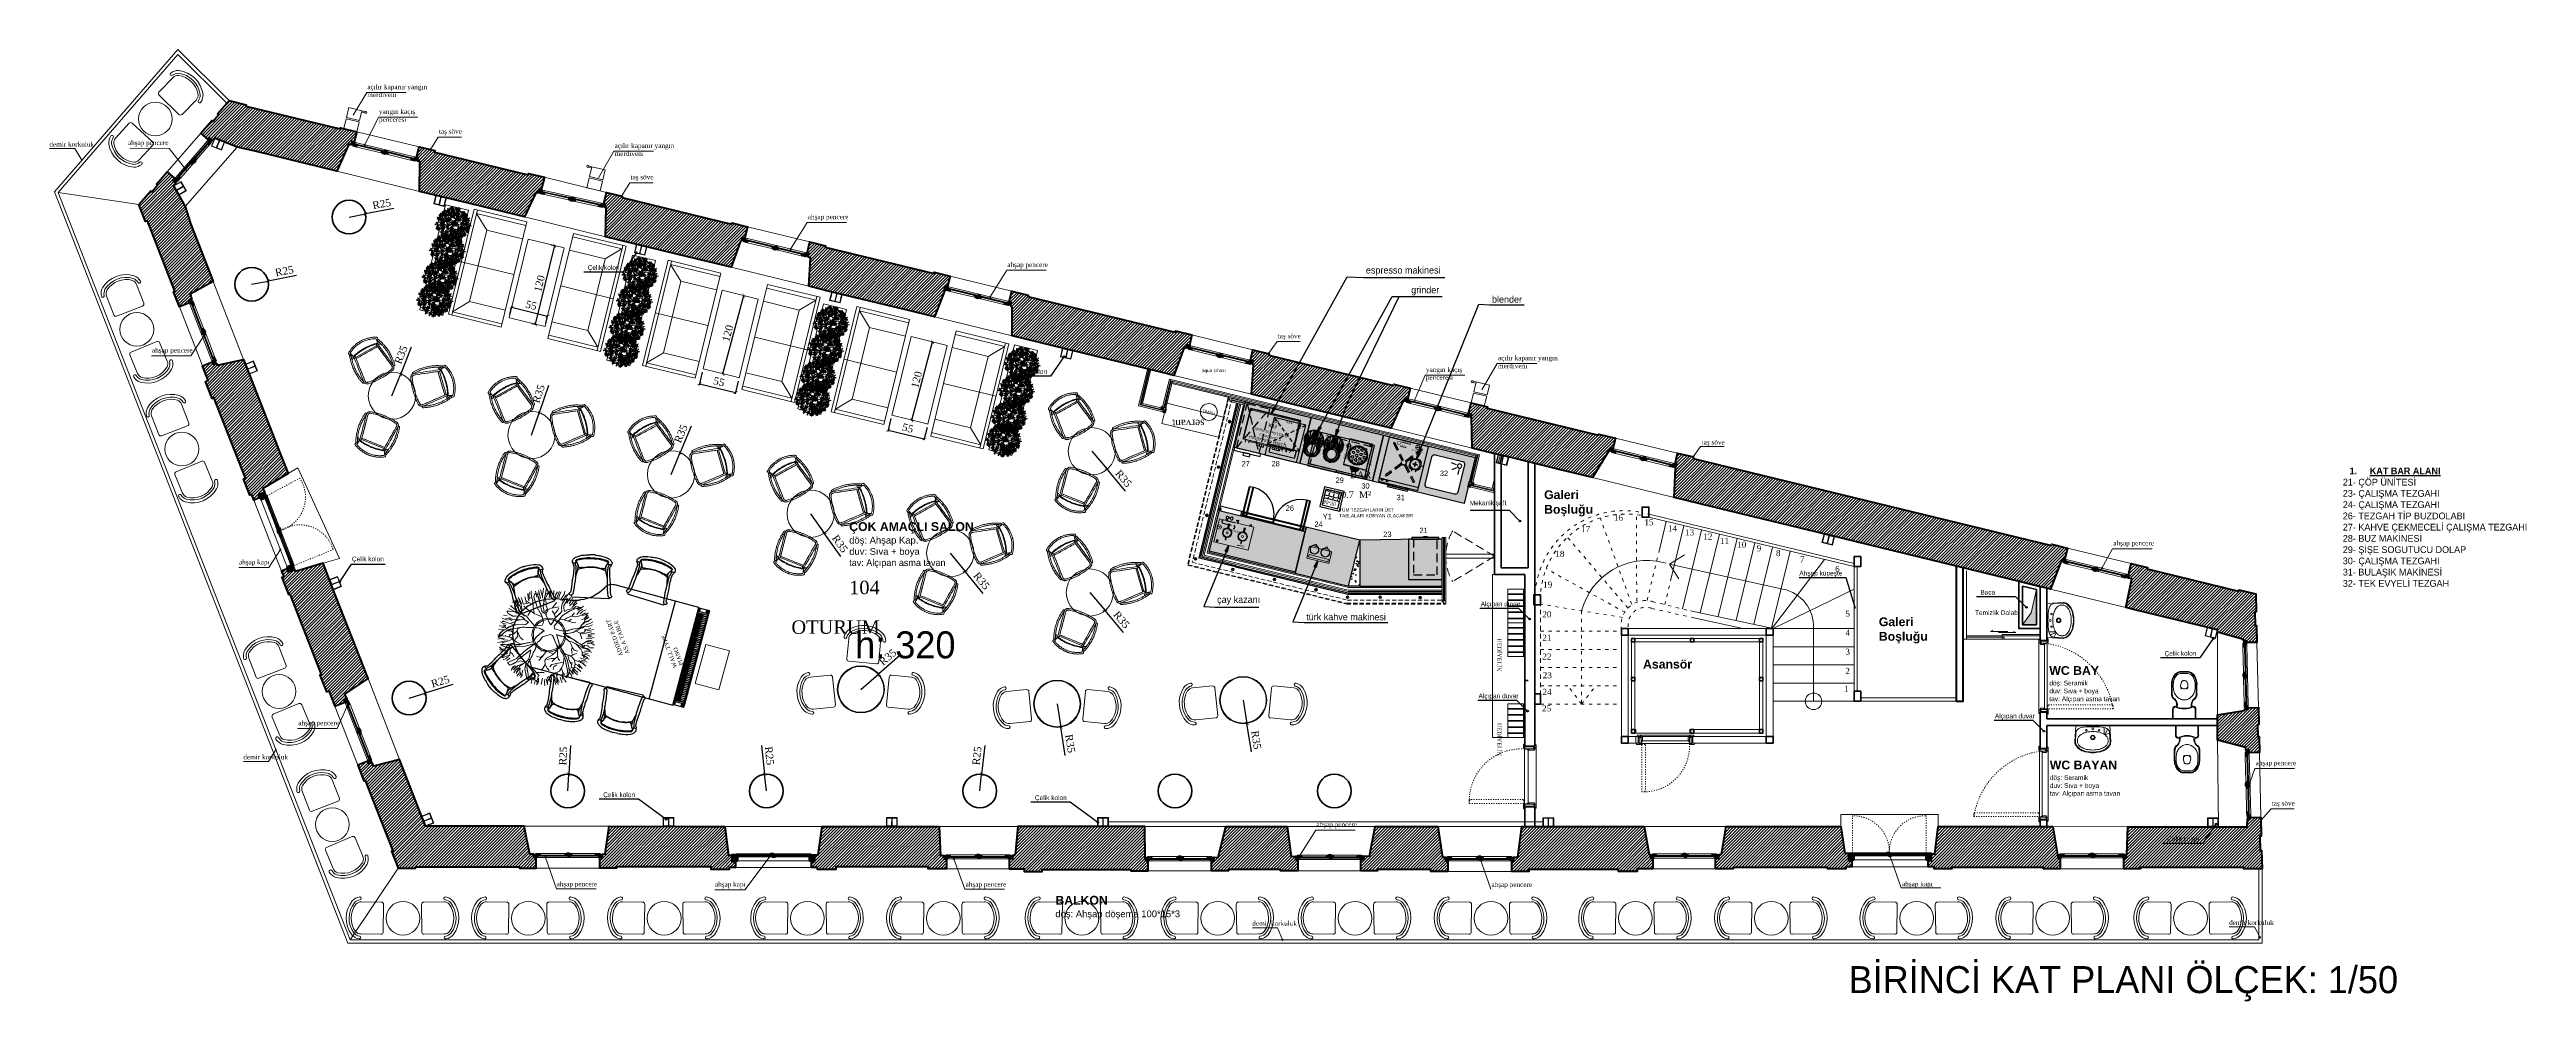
# Model space of a CAD drawing. Header units: millimetres. Extents: x 4980 to 19099, y 3891 to 5773.
# Drawn here: x 10365 to 14036, y 3911 to 5322 of the extents above; entities that cross this region are included whole.
import ezdxf

# ---------------------------------------------------------------- set-up
doc = ezdxf.new("R2010")
doc.units = ezdxf.units.MM
for name, pattern in [('ACAD_ISO03W100', [30, 12, -18]), ('DASHED', [19.05, 12.7, -6.35]), ('DASHED2', [9.525, 6.35, -3.175])]:
    doc.linetypes.add(name, pattern=pattern)
for name, color, linetype in [('002 Çizgi', 7, 'Continuous'), ('a yazı', 30, 'Continuous'), ('Kıtc-002 Çizgi', 7, 'Continuous'), ('Kıtc-005 Yazı', 7, 'Continuous'), ('Kıtc-008 Rakam', 1, 'Continuous'), ('Kıtc-011 Elk Tes Yazı 001', 1, 'Continuous'), ('Kıtc-014 Elk Tes İşaretler', 1, 'Continuous'), ('Kıtc-016 Su Tes Yazı 001', 5, 'Continuous'), ('Kıtc-019 Su Tes İşaretler', 5, 'Continuous'), ('Kıtc-028 Yer Izgarası', 252, 'Continuous'), ('Kıtc-031 Müşteri Mevcut', 30, 'Continuous')]:
    doc.layers.add(name, color=color, linetype=linetype)
for name, color, linetype, lineweight, true_color in [('02_01 Thekeneinbauten_Stift_Nr__94', 7, 'Continuous', 20, 0x007e00), ('02_07 Technische Geräte.Schärf_Stift_Nr__255', 7, 'Continuous', 20, 0x242424), ('Kitc-031 Müsteri Mevcut_Stift_Nr__30', 7, 'Continuous', 20, 0xfe7e00), ('no3_ahsap gorunus on ince_Stift_Nr__34', 7, 'Continuous', 20, 0x7e3e00), ('no3_kutuprofil kesit_Stift_Nr__74', 7, 'Continuous', 20, 0x3e7e00), ('no3_mermer gorunus on_Stift_Nr__32', 7, 'Continuous', 20, 0xffc58a), ('no3_paslanmaz gorunus on_Stift_Nr__163', 7, 'Continuous', 20, 0x5166a4), ('no3_tefris izdüsüm_Stift_Nr__87', 7, 'Continuous', 20, 0x2e4b25), ('no3_tefris ön ince_Stift_Nr__194', 7, 'Continuous', 20, 0x3e007e), ('no3_yazi duvar_Stift_Nr__152', 7, 'Continuous', 20, 0x0051a4), ('no3_yazi tefris_Stift_Nr__152', 7, 'Continuous', 20, 0x0051a4), ('t_tefris ince_Stift_Nr__34', 7, 'Continuous', 20, 0x7e3e00)]:
    doc.layers.add(name, color=color, linetype=linetype, lineweight=lineweight, true_color=true_color)
for name, color, linetype, lineweight in [('02_03 Stühle 3D_Stift_Nr__7', 7, 'Continuous', 25), ('a 0', 252, 'Continuous', 0), ('a 1', 200, 'Continuous', 9), ('a 2', 132, 'Continuous', 20), ('a ahşap tarama', 46, 'Continuous', 0), ('a alçıpan duvar', 162, 'Continuous', 35), ('a donatı ıslak', 52, 'Continuous', 15), ('a duvar', 84, 'Continuous', 50), ('a kapı 1', 50, 'Continuous', 5), ('a kapı 2', 51, 'Continuous', 9), ('a kapı eşik', 40, 'Continuous', 20), ('a pencere 0', 252, 'Continuous', 0), ('a pencere cam', 121, 'Continuous', 0), ('a pencere doğrama', 41, 'Continuous', 20), ('G 000', 251, 'Continuous', 0), ('kiremit', 234, 'Continuous', 20), ('kot', 3, 'Continuous', 0), ('no3_ahsap kesit on', 40, 'Continuous', 20), ('no3_ahşap gorunus on kalın', 34, 'Continuous', 20), ('no3_duvar tarama', 253, 'Continuous', 9), ('no3_kutu profil gorunus', 8, 'Continuous', 18), ('no3_led doseme_Stift_Nr__2', 2, 'Continuous', 20), ('no3_mermer gorunus on', 31, 'Continuous', 15), ('no3_paslanmaz gorunus on', 163, 'Continuous', 18), ('no3_tefriş izdüşüm', 87, 'Continuous', 15), ('no3_tefriş ön kalın', 200, 'Continuous', 25), ('no3_yazı tefriş', 152, 'Continuous', 15), ('no3_ölçü tefriş', 252, 'Continuous', 0), ('PLAN YAZI', 4, 'Continuous', 9), ('Poltroncine_Stift_Nr__1', 1, 'Continuous', 20), ('TAVAN', 31, 'Continuous', 0), ('TES_SU', 150, 'Continuous', 25)]:
    doc.layers.add(name, color=color, linetype=linetype, lineweight=lineweight)
doc.styles.add('ERSTELLTER_STIL_2', font='verdana.ttf')
doc.styles.add('ERSTELLTER_STIL_4', font='georgia.ttf')
doc.styles.add('ROMANSTW', font='georgia.ttf')
doc.styles.get("Standard").update_dxf_attribs({"font": 'stylu.ttf', "height": 10})
doc.styles.add('yazı', font='arial.ttf')
doc.styles.add('Ölçü50', font='georgia.ttf', dxfattribs={"width": 0.7})
doc.linetypes.add('FENCELINE1', pattern='A,0.25,-0.1,[133,ltypeshp.shx,S=0.1,R=0,X=-0.1,Y=0],-0.1,1', length=1.45)
doc.dimstyles.new('ISO-25', dxfattribs={"dimtxt": 2.5, "dimasz": 5, "dimexe": 1.25, "dimexo": 0.625, "dimtad": 1, "dimdec": 0, "dimtxsty": 'Standard', "dimblk": 'ARCHTICK', "dimcen": 2.5, "dimclrd": 256, "dimclre": 256, "dimclrt": 256, "dimadec": 0, "dimazin": 0, "dimtfac": 1, "dimtdec": 0, "dimtmove": 0, "dimatfit": 3, "dimldrblk": 'ARCHTICK', "dimfxl": 1, "dimlwd": -1, "dimlwe": -1, "dimarcsym": 0})
doc.dimstyles.new('M1', dxfattribs={"dimtxt": 11, "dimasz": 5, "dimexe": 2, "dimexo": 5, "dimgap": 3, "dimtad": 1, "dimdec": 1, "dimzin": 12, "dimdsep": 46, "dimtxsty": 'ROMANSTW', "dimblk": 'ARCHTICK', "dimcen": 0.09, "dimclrd": 251, "dimclre": 251, "dimclrt": 1, "dimadec": 0, "dimazin": 0, "dimtfac": 1, "dimtdec": 1, "dimtix": 1, "dimtmove": 0, "dimatfit": 3, "dimldrblk": 'ARCHTICK', "dimfxl": 1, "dimtolj": 1, "dimtzin": 0, "dimarcsym": 0})
pattern_1 = [(360, (-28960.63575, -59910.937841), (0, 0.009999999998), [])]
pattern_2 = [(229.06403, (-467.819, 13839.1545), (0.5011356, -7.0532874), [0.25, -4.75]), (319.06403, (-467.8073, 13836.497), (7.0532874, 0.5011356), [0.5, -4.5]), (274.064032, (-467.5298, 13837.58), (3.7772115, -3.2760759), [0.3535, -1.0605, 0.3535, -0.707, 2.475, -2.1215678]), (274.064032, (-467.844, 13839.507), (3.7772115, -3.2760759), [0.35355, -0.7071, 0.35355, -5.6568678]), (274.064032, (-468.6128, 13837.8575), (3.7772115, -3.2760759), [0.35355, -6.7175178]), (274.064032, (-469.1293, 13837.6436), (3.7772115, -3.2760759), [0.35355, -6.7175178]), (274.064032, (-468.26, 13837.8826), (3.7772115, -3.2760759), [0.35355, -6.7175178]), (274.064032, (-467.9075, 13837.9076), (3.7772115, -3.2760759), [0.7071, -6.3639678]), (274.064032, (-465.8936, 13834.5063), (3.7772115, -3.2760759), [0.7071, -6.3639678]), (274.064032, (-467.391, 13838.1216), (3.7772115, -3.2760759), [1.4142, -5.6568678]), (274.064032, (-467.0383, 13838.1466), (3.7772115, -3.2760759), [1.4142, -5.6568678]), (274.064032, (-468.0346, 13834.7086), (3.7772115, -3.2760759), [1.4142, -5.6568678]), (274.064032, (-466.4968, 13838.008), (3.7772115, -3.2760759), [1.06066, -6.0104078]), (274.064032, (-465.275, 13838.272), (3.7772115, -3.2760759), [1.06066, -6.0104078]), (274.064032, (-465.9804, 13838.2218), (3.7772115, -3.2760759), [1.06066, -6.0104078]), (274.064032, (-466.9766, 13834.7838), (3.7772115, -3.2760759), [1.767767, -5.3033008]), (274.064032, (-466.46, 13834.9977), (3.7772115, -3.2760759), [1.767767, -5.3033008]), (274.064032, (-467.732, 13835.439), (3.7772115, -3.2760759), [2.4748737, -4.596194]), (255.629083, (-467.7687, 13838.4492), (-3.2760759, -3.7772115), [0.559017, -10.6213229]), (255.629083, (-467.2908, 13836.711), (-3.2760759, -3.7772115), [0.559017, -10.6213229]), (255.629083, (-467.5047, 13837.2274), (-3.2760759, -3.7772115), [0.559017, -10.6213229]), (255.629083, (-467.9826, 13838.9656), (-3.2760759, -3.7772115), [1.118034, -10.0623059]), (255.629083, (-466.9381, 13836.736), (-3.2760759, -3.7772115), [1.677051, -9.503289]), (255.629083, (-466.4216, 13836.9499), (-3.2760759, -3.7772115), [2.236068, -8.944272]), (255.629083, (-465.9052, 13837.1638), (-3.2760759, -3.7772115), [2.236068, -8.944272]), (255.629083, (-464.2806, 13836.7476), (-3.2760759, -3.7772115), [2.236068, -8.944272]), (255.629083, (-464.6583, 13837.0752), (-3.2760759, -3.7772115), [2.795085, -8.3852549]), (255.629083, (-465.1999, 13837.214), (-3.2760759, -3.7772115), [2.795085, -8.3852549]), (292.49898, (-467.8574, 13837.2023), (3.7772115, -3.2760759), [0.559017, -10.6213229]), (292.49898, (-467.7437, 13838.0965), (3.7772115, -3.2760759), [0.559017, -10.6213229]), (292.49898, (-467.8188, 13839.1545), (3.7772115, -3.2760759), [1.118034, -10.0623059]), (292.49898, (-468.235, 13837.53), (3.7772115, -3.2760759), [1.118034, -10.0623059]), (292.49898, (-467.68, 13839.696), (3.7772115, -3.2760759), [1.677051, -9.503289]), (292.49898, (-467.3525, 13840.0737), (3.7772115, -3.2760759), [2.236068, -8.944272]), (292.49898, (-470.112, 13836.5105), (3.7772115, -3.2760759), [2.236068, -8.944272]), (292.49898, (-468.5877, 13837.5049), (3.7772115, -3.2760759), [2.236068, -8.944272]), (292.49898, (-469.6207, 13837.077), (3.7772115, -3.2760759), [2.795085, -8.3852549]), (292.49898, (-469.1042, 13837.291), (3.7772115, -3.2760759), [2.795085, -8.3852549])]
pattern_3 = [(45, (-467.3525, 13840.0737), (-2.245064, 2.245064), [])]
pattern_4 = [(111.285405, (1006.4244, -8894.055), (-6.473988, 2.8438492), [0.25, -4.75]), (201.285405, (1004.0677, -8892.8267), (-2.8438492, -6.473988), [0.5, -4.5]), (156.285405, (1004.8966, -8893.577), (-4.6589186, -1.8150695), [0.3535, -1.0605, 0.3535, -0.707, 2.475, -2.1215678]), (156.285405, (1006.748, -8894.1972), (-4.6589186, -1.8150695), [0.35355, -0.7071, 0.35355, -5.6568678]), (156.285405, (1005.647, -8892.748), (-4.6589186, -1.8150695), [0.35355, -6.7175178]), (156.285405, (1005.6983, -8892.1914), (-4.6589186, -1.8150695), [0.35355, -6.7175178]), (156.285405, (1005.5047, -8893.0718), (-4.6589186, -1.8150695), [0.35355, -6.7175178]), (156.285405, (1005.3625, -8893.3955), (-4.6589186, -1.8150695), [0.7071, -6.3639678]), (156.285405, (1001.4146, -8893.592), (-4.6589186, -1.8150695), [0.7071, -6.3639678]), (156.285405, (1005.311, -8893.952), (-4.6589186, -1.8150695), [1.4142, -5.6568678]), (156.285405, (1005.169, -8894.2758), (-4.6589186, -1.8150695), [1.4142, -5.6568678]), (156.285405, (1002.5914, -8891.792), (-4.6589186, -1.8150695), [1.4142, -5.6568678]), (156.285405, (1004.7937, -8894.6903), (-4.6589186, -1.8150695), [1.06066, -6.0104078]), (156.285405, (1004.458, -8895.8943), (-4.6589186, -1.8150695), [1.06066, -6.0104078]), (156.285405, (1004.7423, -8895.247), (-4.6589186, -1.8150695), [1.06066, -6.0104078]), (156.285405, (1002.165, -8892.763), (-4.6589186, -1.8150695), [1.767767, -5.3033008]), (156.285405, (1002.1134, -8893.3198), (-4.6589186, -1.8150695), [1.767767, -5.3033008]), (156.285405, (1003.0966, -8892.4), (-4.6589186, -1.8150695), [2.4748737, -4.596194]), (137.850456, (1005.777, -8893.7706), (-1.81506946, 4.65891863), [0.559017, -10.6213229]), (137.850456, (1004.0163, -8893.3833), (-1.81506946, 4.65891863), [0.559017, -10.6213229]), (137.850456, (1004.573, -8893.4348), (-1.81506946, 4.65891863), [0.559017, -10.6213229]), (137.850456, (1006.3336, -8893.822), (-1.81506946, 4.65891863), [1.118034, -10.0623059]), (137.850456, (1003.874, -8893.707), (-1.81506946, 4.65891863), [1.677051, -9.503289]), (137.850456, (1003.8226, -8894.2637), (-1.81506946, 4.65891863), [2.236068, -8.944272]), (137.850456, (1003.7712, -8894.8203), (-1.81506946, 4.65891863), [2.236068, -8.944272]), (137.850456, (1002.6458, -8896.0637), (-1.81506946, 4.65891863), [2.236068, -8.944272]), (137.850456, (1003.1117, -8895.8822), (-1.81506946, 4.65891863), [2.795085, -8.3852549]), (137.850456, (1003.4868, -8895.4677), (-1.81506946, 4.65891863), [2.795085, -8.3852549]), (174.720354, (1004.7151, -8893.111), (-4.65891863, -1.81506946), [0.559017, -10.6213229]), (174.720354, (1005.4533, -8893.6284), (-4.65891863, -1.81506946), [0.559017, -10.6213229]), (174.720354, (1006.4244, -8894.055), (-4.65891863, -1.81506946), [1.118034, -10.0623059]), (174.720354, (1005.181, -8892.9296), (-4.65891863, -1.81506946), [1.118034, -10.0623059]), (174.720354, (1006.8388, -8894.4301), (-4.65891863, -1.81506946), [1.677051, -9.503289]), (174.720354, (1007.0203, -8894.896), (-4.65891863, -1.81506946), [2.236068, -8.944272]), (174.720354, (1005.1538, -8890.7938), (-4.65891863, -1.81506946), [2.236068, -8.944272]), (174.720354, (1005.3232, -8892.6059), (-4.65891863, -1.81506946), [2.236068, -8.944272]), (174.720354, (1005.426, -8891.4926), (-4.65891863, -1.81506946), [2.795085, -8.3852549]), (174.720354, (1005.3746, -8892.0492), (-4.65891863, -1.81506946), [2.795085, -8.3852549])]
pattern_5 = [(111.285405, (1236.8826, -9485.7593), (-6.473988, 2.8438492), [0.25, -4.75]), (201.285405, (1234.526, -9484.531), (-2.8438492, -6.473988), [0.5, -4.5]), (156.285405, (1235.355, -9485.2813), (-4.6589186, -1.8150695), [0.3535, -1.0605, 0.3535, -0.707, 2.475, -2.1215678]), (156.285405, (1237.2063, -9485.9015), (-4.6589186, -1.8150695), [0.35355, -0.7071, 0.35355, -5.6568678]), (156.285405, (1236.105, -9484.4524), (-4.6589186, -1.8150695), [0.35355, -6.7175178]), (156.285405, (1236.1566, -9483.8957), (-4.6589186, -1.8150695), [0.35355, -6.7175178]), (156.285405, (1235.963, -9484.776), (-4.6589186, -1.8150695), [0.35355, -6.7175178]), (156.285405, (1235.8208, -9485.0998), (-4.6589186, -1.8150695), [0.7071, -6.3639678]), (156.285405, (1231.8728, -9485.2964), (-4.6589186, -1.8150695), [0.7071, -6.3639678]), (156.285405, (1235.7693, -9485.6564), (-4.6589186, -1.8150695), [1.4142, -5.6568678]), (156.285405, (1235.627, -9485.98), (-4.6589186, -1.8150695), [1.4142, -5.6568678]), (156.285405, (1233.0497, -9483.4963), (-4.6589186, -1.8150695), [1.4142, -5.6568678]), (156.285405, (1235.252, -9486.3946), (-4.6589186, -1.8150695), [1.06066, -6.0104078]), (156.285405, (1234.9162, -9487.5986), (-4.6589186, -1.8150695), [1.06066, -6.0104078]), (156.285405, (1235.2006, -9486.9512), (-4.6589186, -1.8150695), [1.06066, -6.0104078]), (156.285405, (1232.623, -9484.4674), (-4.6589186, -1.8150695), [1.767767, -5.3033008]), (156.285405, (1232.5717, -9485.024), (-4.6589186, -1.8150695), [1.767767, -5.3033008]), (156.285405, (1233.555, -9484.1044), (-4.6589186, -1.8150695), [2.4748737, -4.596194]), (137.850456, (1236.2352, -9485.475), (-1.81506946, 4.65891863), [0.559017, -10.6213229]), (137.850456, (1234.4745, -9485.0877), (-1.81506946, 4.65891863), [0.559017, -10.6213229]), (137.850456, (1235.0312, -9485.139), (-1.81506946, 4.65891863), [0.559017, -10.6213229]), (137.850456, (1236.7919, -9485.5264), (-1.81506946, 4.65891863), [1.118034, -10.0623059]), (137.850456, (1234.3323, -9485.4114), (-1.81506946, 4.65891863), [1.677051, -9.503289]), (137.850456, (1234.281, -9485.968), (-1.81506946, 4.65891863), [2.236068, -8.944272]), (137.850456, (1234.2295, -9486.5246), (-1.81506946, 4.65891863), [2.236068, -8.944272]), (137.850456, (1233.104, -9487.768), (-1.81506946, 4.65891863), [2.236068, -8.944272]), (137.850456, (1233.57, -9487.5865), (-1.81506946, 4.65891863), [2.795085, -8.3852549]), (137.850456, (1233.945, -9487.172), (-1.81506946, 4.65891863), [2.795085, -8.3852549]), (174.720354, (1235.1734, -9484.8154), (-4.65891863, -1.81506946), [0.559017, -10.6213229]), (174.720354, (1235.9115, -9485.3327), (-4.65891863, -1.81506946), [0.559017, -10.6213229]), (174.720354, (1236.8826, -9485.7593), (-4.65891863, -1.81506946), [1.118034, -10.0623059]), (174.720354, (1235.6393, -9484.6339), (-4.65891863, -1.81506946), [1.118034, -10.0623059]), (174.720354, (1237.297, -9486.1344), (-4.65891863, -1.81506946), [1.677051, -9.503289]), (174.720354, (1237.4786, -9486.6003), (-4.65891863, -1.81506946), [2.236068, -8.944272]), (174.720354, (1235.612, -9482.498), (-4.65891863, -1.81506946), [2.236068, -8.944272]), (174.720354, (1235.7815, -9484.3102), (-4.65891863, -1.81506946), [2.236068, -8.944272]), (174.720354, (1235.8843, -9483.197), (-4.65891863, -1.81506946), [2.795085, -8.3852549]), (174.720354, (1235.833, -9483.7535), (-4.65891863, -1.81506946), [2.795085, -8.3852549])]
pattern_6 = [(45, (-467.3525, 13840.0737), (-2.245064, 2.245064), [])]
pattern_7 = [(180.00012, (16219.4994, -6869.542), (-4.9999897, -5.0000103), [0.25, -4.75]), (270.00012, (16217.4994, -6871.292), (5.0000103, -4.9999897), [0.5, -4.5]), (225.000118, (16218.4994, -6870.792), (1.03e-05, -5), [0.3535, -1.0605, 0.3535, -0.707, 2.475, -2.1215678]), (225.000118, (16219.7494, -6869.292), (1.03e-05, -5), [0.35355, -0.7071, 0.35355, -5.6568678]), (225.000118, (16217.9994, -6869.792), (1.03e-05, -5), [0.35355, -6.7175178]), (225.000118, (16217.4994, -6869.542), (1.03e-05, -5), [0.35355, -6.7175178]), (225.000118, (16218.2494, -6870.042), (1.03e-05, -5), [0.35355, -6.7175178]), (225.000118, (16218.4994, -6870.292), (1.03e-05, -5), [0.7071, -6.3639678]), (225.000118, (16217.2494, -6874.042), (1.03e-05, -5), [0.7071, -6.3639678]), (225.000118, (16218.9994, -6870.542), (1.03e-05, -5), [1.4142, -5.6568678]), (225.000118, (16219.2494, -6870.792), (1.03e-05, -5), [1.4142, -5.6568678]), (225.000118, (16215.9994, -6872.292), (1.03e-05, -5), [1.4142, -5.6568678]), (225.000118, (16219.4994, -6871.292), (1.03e-05, -5), [1.06066, -6.0104078]), (225.000118, (16220.4994, -6872.042), (1.03e-05, -5), [1.06066, -6.0104078]), (225.000118, (16219.9994, -6871.542), (1.03e-05, -5), [1.06066, -6.0104078]), (225.000118, (16216.7494, -6873.042), (1.03e-05, -5), [1.767767, -5.3033008]), (225.000118, (16217.2494, -6873.292), (1.03e-05, -5), [1.767767, -5.3033008]), (225.000118, (16216.7494, -6872.042), (1.03e-05, -5), [2.4748737, -4.596194]), (206.56517, (16218.9994, -6870.042), (-5, -1.03e-05), [0.559017, -10.6213229]), (206.56517, (16217.9994, -6871.542), (-5, -1.03e-05), [0.559017, -10.6213229]), (206.56517, (16218.2494, -6871.042), (-5, -1.03e-05), [0.559017, -10.6213229]), (206.56517, (16219.2494, -6869.542), (-5, -1.03e-05), [1.118034, -10.0623059]), (206.56517, (16218.2494, -6871.792), (-5, -1.03e-05), [1.677051, -9.503289]), (206.56517, (16218.7494, -6872.042), (-5, -1.03e-05), [2.236068, -8.944272]), (206.56517, (16219.2494, -6872.292), (-5, -1.03e-05), [2.236068, -8.944272]), (206.56517, (16219.9994, -6873.792), (-5, -1.03e-05), [2.236068, -8.944272]), (206.56517, (16219.9994, -6873.292), (-5, -1.03e-05), [2.795085, -8.3852549]), (206.56517, (16219.7494, -6872.792), (-5, -1.03e-05), [2.795085, -8.3852549]), (243.435067, (16217.9994, -6870.792), (1.03e-05, -5), [0.559017, -10.6213229]), (243.435067, (16218.7494, -6870.292), (1.03e-05, -5), [0.559017, -10.6213229]), (243.435067, (16219.4994, -6869.542), (1.03e-05, -5), [1.118034, -10.0623059]), (243.435067, (16217.9994, -6870.292), (1.03e-05, -5), [1.118034, -10.0623059]), (243.435067, (16219.9994, -6869.292), (1.03e-05, -5), [1.677051, -9.503289]), (243.435067, (16220.4994, -6869.292), (1.03e-05, -5), [2.236068, -8.944272]), (243.435067, (16215.9994, -6869.542), (1.03e-05, -5), [2.236068, -8.944272]), (243.435067, (16217.7494, -6870.042), (1.03e-05, -5), [2.236068, -8.944272]), (243.435067, (16216.7494, -6869.542), (1.03e-05, -5), [2.795085, -8.3852549]), (243.435067, (16217.2494, -6869.792), (1.03e-05, -5), [2.795085, -8.3852549])]
pattern_8 = [(271.324762, (17692.732, 11407.016), (5.1142606, -4.8830665), [0.25, -4.75]), (1.324762, (17694.528, 11405.057), (4.8830665, 5.1142606), [0.5, -4.5]), (316.324762, (17694.0048, 11406.045), (4.9986636, 0.115597), [0.3535, -1.0605, 0.3535, -0.707, 2.475, -2.1215678]), (316.324762, (17692.4763, 11407.26), (4.9986636, 0.115597), [0.35355, -0.7071, 0.35355, -5.6568678]), (316.324762, (17693.0166, 11405.522), (4.9986636, 0.115597), [0.35355, -6.7175178]), (316.324762, (17692.7783, 11405.0165), (4.9986636, 0.115597), [0.35355, -6.7175178]), (316.324762, (17693.2608, 11405.778), (4.9986636, 0.115597), [0.35355, -6.7175178]), (316.324762, (17693.505, 11406.0336), (4.9986636, 0.115597), [0.7071, -6.3639678]), (316.324762, (17697.283, 11404.8706), (4.9986636, 0.115597), [0.7071, -6.3639678]), (316.324762, (17693.7433, 11406.5392), (4.9986636, 0.115597), [1.4142, -5.6568678]), (316.324762, (17693.9875, 11406.795), (4.9986636, 0.115597), [1.4142, -5.6568678]), (316.324762, (17695.5622, 11403.5805), (4.9986636, 0.115597), [1.4142, -5.6568678]), (316.324762, (17694.4816, 11407.0564), (4.9986636, 0.115597), [1.06066, -6.0104078]), (316.324762, (17695.2082, 11408.0735), (4.9986636, 0.115597), [1.06066, -6.0104078]), (316.324762, (17694.72, 11407.562), (4.9986636, 0.115597), [1.06066, -6.0104078]), (316.324762, (17696.2947, 11404.3476), (4.9986636, 0.115597), [1.767767, -5.3033008]), (316.324762, (17696.533, 11404.8532), (4.9986636, 0.115597), [1.767767, -5.3033008]), (316.324762, (17695.295, 11404.3245), (4.9986636, 0.115597), [2.4748737, -4.596194]), (297.889814, (17693.2435, 11406.5276), (0.11559703, -4.99866355), [0.559017, -10.6213229]), (297.889814, (17694.7662, 11405.5626), (0.11559703, -4.99866355), [0.559017, -10.6213229]), (297.889814, (17694.2605, 11405.801), (0.11559703, -4.99866355), [0.559017, -10.6213229]), (297.889814, (17692.7378, 11406.766), (0.11559703, -4.99866355), [1.118034, -10.0623059]), (297.889814, (17695.0103, 11405.8183), (0.11559703, -4.99866355), [1.677051, -9.503289]), (297.889814, (17695.2487, 11406.324), (0.11559703, -4.99866355), [2.236068, -8.944272]), (297.889814, (17695.487, 11406.8296), (0.11559703, -4.99866355), [2.236068, -8.944272]), (297.889814, (17696.9693, 11407.614), (0.11559703, -4.99866355), [2.236068, -8.944272]), (297.889814, (17696.4695, 11407.6025), (0.11559703, -4.99866355), [2.795085, -8.3852549]), (297.889814, (17695.9754, 11407.341), (0.11559703, -4.99866355), [2.795085, -8.3852549]), (334.759711, (17694.0164, 11405.5452), (4.99866355, 0.11559702), [0.559017, -10.6213229]), (334.759711, (17693.4992, 11406.2835), (4.99866355, 0.11559702), [0.559017, -10.6213229]), (334.759711, (17692.732, 11407.016), (4.99866355, 0.11559702), [1.118034, -10.0623059]), (334.759711, (17693.5165, 11405.5337), (4.99866355, 0.11559702), [1.118034, -10.0623059]), (334.759711, (17692.4705, 11407.51), (4.99866355, 0.11559702), [1.677051, -9.503289]), (334.759711, (17692.459, 11408.01), (4.99866355, 0.11559702), [2.236068, -8.944272]), (334.759711, (17692.813, 11403.5169), (4.99866355, 0.11559702), [2.236068, -8.944272]), (334.759711, (17693.2724, 11405.278), (4.99866355, 0.11559702), [2.236068, -8.944272]), (334.759711, (17692.7956, 11404.2667), (4.99866355, 0.11559702), [2.795085, -8.3852549]), (334.759711, (17693.034, 11404.7723), (4.99866355, 0.11559702), [2.795085, -8.3852549])]
pattern_9 = [(271.324762, (17689.045, 11569.15), (5.1142606, -4.8830665), [0.25, -4.75]), (1.324762, (17690.841, 11567.191), (4.8830665, 5.1142606), [0.5, -4.5]), (316.324762, (17690.318, 11568.179), (4.9986636, 0.115597), [0.3535, -1.0605, 0.3535, -0.707, 2.475, -2.1215678]), (316.324762, (17688.7895, 11569.394), (4.9986636, 0.115597), [0.35355, -0.7071, 0.35355, -5.6568678]), (316.324762, (17689.3298, 11567.656), (4.9986636, 0.115597), [0.35355, -6.7175178]), (316.324762, (17689.0914, 11567.1503), (4.9986636, 0.115597), [0.35355, -6.7175178]), (316.324762, (17689.574, 11567.9117), (4.9986636, 0.115597), [0.35355, -6.7175178]), (316.324762, (17689.818, 11568.1674), (4.9986636, 0.115597), [0.7071, -6.3639678]), (316.324762, (17693.596, 11567.0044), (4.9986636, 0.115597), [0.7071, -6.3639678]), (316.324762, (17690.0565, 11568.673), (4.9986636, 0.115597), [1.4142, -5.6568678]), (316.324762, (17690.3006, 11568.9287), (4.9986636, 0.115597), [1.4142, -5.6568678]), (316.324762, (17691.8754, 11565.7143), (4.9986636, 0.115597), [1.4142, -5.6568678]), (316.324762, (17690.7947, 11569.1902), (4.9986636, 0.115597), [1.06066, -6.0104078]), (316.324762, (17691.5214, 11570.2073), (4.9986636, 0.115597), [1.06066, -6.0104078]), (316.324762, (17691.033, 11569.696), (4.9986636, 0.115597), [1.06066, -6.0104078]), (316.324762, (17692.6078, 11566.4814), (4.9986636, 0.115597), [1.767767, -5.3033008]), (316.324762, (17692.8462, 11566.987), (4.9986636, 0.115597), [1.767767, -5.3033008]), (316.324762, (17691.608, 11566.4583), (4.9986636, 0.115597), [2.4748737, -4.596194]), (297.889814, (17689.5566, 11568.6615), (0.11559703, -4.99866355), [0.559017, -10.6213229]), (297.889814, (17691.0793, 11567.6964), (0.11559703, -4.99866355), [0.559017, -10.6213229]), (297.889814, (17690.5737, 11567.9348), (0.11559703, -4.99866355), [0.559017, -10.6213229]), (297.889814, (17689.051, 11568.8998), (0.11559703, -4.99866355), [1.118034, -10.0623059]), (297.889814, (17691.3235, 11567.9521), (0.11559703, -4.99866355), [1.677051, -9.503289]), (297.889814, (17691.5618, 11568.4578), (0.11559703, -4.99866355), [2.236068, -8.944272]), (297.889814, (17691.8002, 11568.9634), (0.11559703, -4.99866355), [2.236068, -8.944272]), (297.889814, (17693.2825, 11569.7479), (0.11559703, -4.99866355), [2.236068, -8.944272]), (297.889814, (17692.7826, 11569.7363), (0.11559703, -4.99866355), [2.795085, -8.3852549]), (297.889814, (17692.2885, 11569.4748), (0.11559703, -4.99866355), [2.795085, -8.3852549]), (334.759711, (17690.3295, 11567.679), (4.99866355, 0.11559702), [0.559017, -10.6213229]), (334.759711, (17689.8123, 11568.4173), (4.99866355, 0.11559702), [0.559017, -10.6213229]), (334.759711, (17689.0452, 11569.1498), (4.99866355, 0.11559702), [1.118034, -10.0623059]), (334.759711, (17689.8297, 11567.6675), (4.99866355, 0.11559702), [1.118034, -10.0623059]), (334.759711, (17688.7837, 11569.6438), (4.99866355, 0.11559702), [1.677051, -9.503289]), (334.759711, (17688.7721, 11570.1437), (4.99866355, 0.11559702), [2.236068, -8.944272]), (334.759711, (17689.126, 11565.6507), (4.99866355, 0.11559702), [2.236068, -8.944272]), (334.759711, (17689.5855, 11567.4118), (4.99866355, 0.11559702), [2.236068, -8.944272]), (334.759711, (17689.1088, 11566.4005), (4.99866355, 0.11559702), [2.795085, -8.3852549]), (334.759711, (17689.3471, 11566.9061), (4.99866355, 0.11559702), [2.795085, -8.3852549])]
pattern_10 = [(346.328434, (2069.433, 13221.979), (6.0401125, 3.6765528), [0.25, -4.75]), (76.328434, (2071.79, 13223.2067), (-3.6765528, 6.0401125), [0.5, -4.5]), (31.328434, (2070.7, 13222.9572), (1.1817798, 4.8583327), [0.3535, -1.0605, 0.3535, -0.707, 2.475, -2.1215678]), (31.328434, (2069.131, 13221.795), (1.1817798, 4.8583327), [0.35355, -0.7071, 0.35355, -5.6568678]), (31.328434, (2070.9495, 13221.8674), (1.1817798, 4.8583327), [0.35355, -6.7175178]), (31.328434, (2071.3763, 13221.5063), (1.1817798, 4.8583327), [0.35355, -6.7175178]), (31.328434, (2070.7657, 13222.1694), (1.1817798, 4.8583327), [0.35355, -6.7175178]), (31.328434, (2070.582, 13222.4714), (1.1817798, 4.8583327), [0.7071, -6.3639678]), (31.328434, (2072.6828, 13225.8197), (1.1817798, 4.8583327), [0.7071, -6.3639678]), (31.328434, (2070.155, 13222.8325), (1.1817798, 4.8583327), [1.4142, -5.6568678]), (31.328434, (2069.9713, 13223.1345), (1.1817798, 4.8583327), [1.4142, -5.6568678]), (31.328434, (2073.4837, 13223.8238), (1.1817798, 4.8583327), [1.4142, -5.6568678]), (31.328434, (2069.8466, 13223.6794), (1.1817798, 4.8583327), [1.06066, -6.0104078]), (31.328434, (2069.052, 13224.6445), (1.1817798, 4.8583327), [1.06066, -6.0104078]), (31.328434, (2069.4198, 13224.0405), (1.1817798, 4.8583327), [1.06066, -6.0104078]), (31.328434, (2072.9323, 13224.73), (1.1817798, 4.8583327), [1.767767, -5.3033008]), (31.328434, (2072.5055, 13225.091), (1.1817798, 4.8583327), [1.767767, -5.3033008]), (31.328434, (2072.696, 13223.758), (1.1817798, 4.8583327), [2.4748737, -4.596194]), (12.893485, (2070.037, 13222.3466), (4.85833268, -1.18177983), [0.559017, -10.6213229]), (12.893485, (2071.3631, 13223.5678), (4.85833268, -1.18177983), [0.559017, -10.6213229]), (12.893485, (2071.002, 13223.141), (4.85833268, -1.18177983), [0.559017, -10.6213229]), (12.893485, (2069.6759, 13221.9199), (4.85833268, -1.18177983), [1.118034, -10.0623059]), (12.893485, (2071.1793, 13223.8698), (4.85833268, -1.18177983), [1.677051, -9.503289]), (12.893485, (2070.7526, 13224.2309), (4.85833268, -1.18177983), [2.236068, -8.944272]), (12.893485, (2070.3258, 13224.592), (4.85833268, -1.18177983), [2.236068, -8.944272]), (12.893485, (2069.9516, 13226.2267), (4.85833268, -1.18177983), [2.236068, -8.944272]), (12.893485, (2069.8334, 13225.741), (4.85833268, -1.18177983), [2.795085, -8.3852549]), (12.893485, (2069.9582, 13225.196), (4.85833268, -1.18177983), [2.795085, -8.3852549]), (49.763383, (2071.1859, 13222.839), (1.18177984, 4.85833268), [0.559017, -10.6213229]), (49.763383, (2070.339, 13222.5305), (1.18177984, 4.85833268), [0.559017, -10.6213229]), (49.763383, (2069.433, 13221.979), (1.18177984, 4.85833268), [1.118034, -10.0623059]), (49.763383, (2071.0677, 13222.3532), (1.18177984, 4.85833268), [1.118034, -10.0623059]), (49.763383, (2068.888, 13221.8542), (1.18177984, 4.85833268), [1.677051, -9.503289]), (49.763383, (2068.4022, 13221.9724), (1.18177984, 4.85833268), [2.236068, -8.944272]), (49.763383, (2072.8338, 13221.1517), (1.18177984, 4.85833268), [2.236068, -8.944272]), (49.763383, (2071.2515, 13222.0512), (1.18177984, 4.85833268), [2.236068, -8.944272]), (49.763383, (2072.105, 13221.329), (1.18177984, 4.85833268), [2.795085, -8.3852549]), (49.763383, (2071.6783, 13221.69), (1.18177984, 4.85833268), [2.795085, -8.3852549])]
pattern_11 = [(346.328434, (1399.2354, 13386.1017), (6.0401125, 3.6765528), [0.25, -4.75]), (76.328434, (1401.5924, 13387.3294), (-3.6765528, 6.0401125), [0.5, -4.5]), (31.328434, (1400.5025, 13387.08), (1.1817798, 4.8583327), [0.3535, -1.0605, 0.3535, -0.707, 2.475, -2.1215678]), (31.328434, (1398.9334, 13385.918), (1.1817798, 4.8583327), [0.35355, -0.7071, 0.35355, -5.6568678]), (31.328434, (1400.752, 13385.99), (1.1817798, 4.8583327), [0.35355, -6.7175178]), (31.328434, (1401.1787, 13385.629), (1.1817798, 4.8583327), [0.35355, -6.7175178]), (31.328434, (1400.568, 13386.292), (1.1817798, 4.8583327), [0.35355, -6.7175178]), (31.328434, (1400.3843, 13386.594), (1.1817798, 4.8583327), [0.7071, -6.3639678]), (31.328434, (1402.4853, 13389.9424), (1.1817798, 4.8583327), [0.7071, -6.3639678]), (31.328434, (1399.9576, 13386.9552), (1.1817798, 4.8583327), [1.4142, -5.6568678]), (31.328434, (1399.7738, 13387.2572), (1.1817798, 4.8583327), [1.4142, -5.6568678]), (31.328434, (1403.2862, 13387.9465), (1.1817798, 4.8583327), [1.4142, -5.6568678]), (31.328434, (1399.649, 13387.802), (1.1817798, 4.8583327), [1.06066, -6.0104078]), (31.328434, (1398.8546, 13388.7672), (1.1817798, 4.8583327), [1.06066, -6.0104078]), (31.328434, (1399.2223, 13388.1632), (1.1817798, 4.8583327), [1.06066, -6.0104078]), (31.328434, (1402.7347, 13388.8526), (1.1817798, 4.8583327), [1.767767, -5.3033008]), (31.328434, (1402.308, 13389.2137), (1.1817798, 4.8583327), [1.767767, -5.3033008]), (31.328434, (1402.4984, 13387.881), (1.1817798, 4.8583327), [2.4748737, -4.596194]), (12.893485, (1399.8394, 13386.4694), (4.85833268, -1.18177983), [0.559017, -10.6213229]), (12.893485, (1401.1656, 13387.6905), (4.85833268, -1.18177983), [0.559017, -10.6213229]), (12.893485, (1400.8045, 13387.2638), (4.85833268, -1.18177983), [0.559017, -10.6213229]), (12.893485, (1399.4783, 13386.0426), (4.85833268, -1.18177983), [1.118034, -10.0623059]), (12.893485, (1400.9818, 13387.9925), (4.85833268, -1.18177983), [1.677051, -9.503289]), (12.893485, (1400.555, 13388.3536), (4.85833268, -1.18177983), [2.236068, -8.944272]), (12.893485, (1400.1283, 13388.7147), (4.85833268, -1.18177983), [2.236068, -8.944272]), (12.893485, (1399.754, 13390.3495), (4.85833268, -1.18177983), [2.236068, -8.944272]), (12.893485, (1399.636, 13389.8636), (4.85833268, -1.18177983), [2.795085, -8.3852549]), (12.893485, (1399.7606, 13389.3187), (4.85833268, -1.18177983), [2.795085, -8.3852549]), (49.763383, (1400.9883, 13386.9618), (1.18177984, 4.85833268), [0.559017, -10.6213229]), (49.763383, (1400.1414, 13386.6532), (1.18177984, 4.85833268), [0.559017, -10.6213229]), (49.763383, (1399.2354, 13386.1017), (1.18177984, 4.85833268), [1.118034, -10.0623059]), (49.763383, (1400.8702, 13386.476), (1.18177984, 4.85833268), [1.118034, -10.0623059]), (49.763383, (1398.6905, 13385.977), (1.18177984, 4.85833268), [1.677051, -9.503289]), (49.763383, (1398.2046, 13386.0951), (1.18177984, 4.85833268), [2.236068, -8.944272]), (49.763383, (1402.6362, 13385.2745), (1.18177984, 4.85833268), [2.236068, -8.944272]), (49.763383, (1401.054, 13386.174), (1.18177984, 4.85833268), [2.236068, -8.944272]), (49.763383, (1401.9075, 13385.4517), (1.18177984, 4.85833268), [2.795085, -8.3852549]), (49.763383, (1401.4807, 13385.8128), (1.18177984, 4.85833268), [2.795085, -8.3852549])]
pattern_12 = [(346.328434, (1095.1107, 13460.1097), (6.0401125, 3.6765528), [0.25, -4.75]), (76.328434, (1097.4677, 13461.3374), (-3.6765528, 6.0401125), [0.5, -4.5]), (31.328434, (1096.378, 13461.088), (1.1817798, 4.8583327), [0.3535, -1.0605, 0.3535, -0.707, 2.475, -2.1215678]), (31.328434, (1094.8087, 13459.926), (1.1817798, 4.8583327), [0.35355, -0.7071, 0.35355, -5.6568678]), (31.328434, (1096.6273, 13459.998), (1.1817798, 4.8583327), [0.35355, -6.7175178]), (31.328434, (1097.054, 13459.637), (1.1817798, 4.8583327), [0.35355, -6.7175178]), (31.328434, (1096.4435, 13460.3), (1.1817798, 4.8583327), [0.35355, -6.7175178]), (31.328434, (1096.2597, 13460.602), (1.1817798, 4.8583327), [0.7071, -6.3639678]), (31.328434, (1098.3606, 13463.9504), (1.1817798, 4.8583327), [0.7071, -6.3639678]), (31.328434, (1095.833, 13460.963), (1.1817798, 4.8583327), [1.4142, -5.6568678]), (31.328434, (1095.649, 13461.265), (1.1817798, 4.8583327), [1.4142, -5.6568678]), (31.328434, (1099.1615, 13461.9545), (1.1817798, 4.8583327), [1.4142, -5.6568678]), (31.328434, (1095.5243, 13461.81), (1.1817798, 4.8583327), [1.06066, -6.0104078]), (31.328434, (1094.73, 13462.7752), (1.1817798, 4.8583327), [1.06066, -6.0104078]), (31.328434, (1095.0976, 13462.1712), (1.1817798, 4.8583327), [1.06066, -6.0104078]), (31.328434, (1098.61, 13462.8605), (1.1817798, 4.8583327), [1.767767, -5.3033008]), (31.328434, (1098.1833, 13463.2216), (1.1817798, 4.8583327), [1.767767, -5.3033008]), (31.328434, (1098.3737, 13461.889), (1.1817798, 4.8583327), [2.4748737, -4.596194]), (12.893485, (1095.7147, 13460.4773), (4.85833268, -1.18177983), [0.559017, -10.6213229]), (12.893485, (1097.041, 13461.6985), (4.85833268, -1.18177983), [0.559017, -10.6213229]), (12.893485, (1096.6798, 13461.2717), (4.85833268, -1.18177983), [0.559017, -10.6213229]), (12.893485, (1095.3536, 13460.0506), (4.85833268, -1.18177983), [1.118034, -10.0623059]), (12.893485, (1096.857, 13462.0005), (4.85833268, -1.18177983), [1.677051, -9.503289]), (12.893485, (1096.4304, 13462.3616), (4.85833268, -1.18177983), [2.236068, -8.944272]), (12.893485, (1096.0036, 13462.7227), (4.85833268, -1.18177983), [2.236068, -8.944272]), (12.893485, (1095.6294, 13464.3574), (4.85833268, -1.18177983), [2.236068, -8.944272]), (12.893485, (1095.5112, 13463.8716), (4.85833268, -1.18177983), [2.795085, -8.3852549]), (12.893485, (1095.636, 13463.3267), (4.85833268, -1.18177983), [2.795085, -8.3852549]), (49.763383, (1096.8637, 13460.9697), (1.18177984, 4.85833268), [0.559017, -10.6213229]), (49.763383, (1096.0167, 13460.6612), (1.18177984, 4.85833268), [0.559017, -10.6213229]), (49.763383, (1095.1107, 13460.1097), (1.18177984, 4.85833268), [1.118034, -10.0623059]), (49.763383, (1096.7455, 13460.484), (1.18177984, 4.85833268), [1.118034, -10.0623059]), (49.763383, (1094.5658, 13459.985), (1.18177984, 4.85833268), [1.677051, -9.503289]), (49.763383, (1094.08, 13460.1031), (1.18177984, 4.85833268), [2.236068, -8.944272]), (49.763383, (1098.5116, 13459.2824), (1.18177984, 4.85833268), [2.236068, -8.944272]), (49.763383, (1096.9293, 13460.182), (1.18177984, 4.85833268), [2.236068, -8.944272]), (49.763383, (1097.7828, 13459.4597), (1.18177984, 4.85833268), [2.795085, -8.3852549]), (49.763383, (1097.356, 13459.8208), (1.18177984, 4.85833268), [2.795085, -8.3852549])]
pattern_13 = [(346.328434, (771.553, 13538.8466), (6.0401125, 3.6765528), [0.25, -4.75]), (76.328434, (773.91, 13540.0743), (-3.6765528, 6.0401125), [0.5, -4.5]), (31.328434, (772.8203, 13539.8248), (1.1817798, 4.8583327), [0.3535, -1.0605, 0.3535, -0.707, 2.475, -2.1215678]), (31.328434, (771.251, 13538.6628), (1.1817798, 4.8583327), [0.35355, -0.7071, 0.35355, -5.6568678]), (31.328434, (773.0697, 13538.735), (1.1817798, 4.8583327), [0.35355, -6.7175178]), (31.328434, (773.4965, 13538.374), (1.1817798, 4.8583327), [0.35355, -6.7175178]), (31.328434, (772.886, 13539.037), (1.1817798, 4.8583327), [0.35355, -6.7175178]), (31.328434, (772.702, 13539.339), (1.1817798, 4.8583327), [0.7071, -6.3639678]), (31.328434, (774.803, 13542.6873), (1.1817798, 4.8583327), [0.7071, -6.3639678]), (31.328434, (772.2753, 13539.7), (1.1817798, 4.8583327), [1.4142, -5.6568678]), (31.328434, (772.0915, 13540.002), (1.1817798, 4.8583327), [1.4142, -5.6568678]), (31.328434, (775.604, 13540.6914), (1.1817798, 4.8583327), [1.4142, -5.6568678]), (31.328434, (771.9668, 13540.547), (1.1817798, 4.8583327), [1.06066, -6.0104078]), (31.328434, (771.1724, 13541.512), (1.1817798, 4.8583327), [1.06066, -6.0104078]), (31.328434, (771.54, 13540.908), (1.1817798, 4.8583327), [1.06066, -6.0104078]), (31.328434, (775.0525, 13541.5974), (1.1817798, 4.8583327), [1.767767, -5.3033008]), (31.328434, (774.6257, 13541.9585), (1.1817798, 4.8583327), [1.767767, -5.3033008]), (31.328434, (774.816, 13540.6258), (1.1817798, 4.8583327), [2.4748737, -4.596194]), (12.893485, (772.1572, 13539.2142), (4.85833268, -1.18177983), [0.559017, -10.6213229]), (12.893485, (773.4834, 13540.4354), (4.85833268, -1.18177983), [0.559017, -10.6213229]), (12.893485, (773.1223, 13540.0086), (4.85833268, -1.18177983), [0.559017, -10.6213229]), (12.893485, (771.796, 13538.7875), (4.85833268, -1.18177983), [1.118034, -10.0623059]), (12.893485, (773.2995, 13540.7374), (4.85833268, -1.18177983), [1.677051, -9.503289]), (12.893485, (772.8728, 13541.0985), (4.85833268, -1.18177983), [2.236068, -8.944272]), (12.893485, (772.446, 13541.4596), (4.85833268, -1.18177983), [2.236068, -8.944272]), (12.893485, (772.0718, 13543.0944), (4.85833268, -1.18177983), [2.236068, -8.944272]), (12.893485, (771.9537, 13542.6085), (4.85833268, -1.18177983), [2.795085, -8.3852549]), (12.893485, (772.0784, 13542.0636), (4.85833268, -1.18177983), [2.795085, -8.3852549]), (49.763383, (773.306, 13539.7066), (1.18177984, 4.85833268), [0.559017, -10.6213229]), (49.763383, (772.4592, 13539.398), (1.18177984, 4.85833268), [0.559017, -10.6213229]), (49.763383, (771.5532, 13538.8466), (1.18177984, 4.85833268), [1.118034, -10.0623059]), (49.763383, (773.188, 13539.2208), (1.18177984, 4.85833268), [1.118034, -10.0623059]), (49.763383, (771.0082, 13538.7219), (1.18177984, 4.85833268), [1.677051, -9.503289]), (49.763383, (770.5224, 13538.84), (1.18177984, 4.85833268), [2.236068, -8.944272]), (49.763383, (774.954, 13538.0193), (1.18177984, 4.85833268), [2.236068, -8.944272]), (49.763383, (773.3718, 13538.9188), (1.18177984, 4.85833268), [2.236068, -8.944272]), (49.763383, (774.2252, 13538.1966), (1.18177984, 4.85833268), [2.795085, -8.3852549]), (49.763383, (773.7985, 13538.5577), (1.18177984, 4.85833268), [2.795085, -8.3852549])]
pattern_14 = [(346.328434, (413.016, 13626.0947), (6.0401125, 3.6765528), [0.25, -4.75]), (76.328434, (415.373, 13627.3224), (-3.6765528, 6.0401125), [0.5, -4.5]), (31.328434, (414.2833, 13627.073), (1.1817798, 4.8583327), [0.3535, -1.0605, 0.3535, -0.707, 2.475, -2.1215678]), (31.328434, (412.714, 13625.911), (1.1817798, 4.8583327), [0.35355, -0.7071, 0.35355, -5.6568678]), (31.328434, (414.5328, 13625.983), (1.1817798, 4.8583327), [0.35355, -6.7175178]), (31.328434, (414.9595, 13625.622), (1.1817798, 4.8583327), [0.35355, -6.7175178]), (31.328434, (414.349, 13626.285), (1.1817798, 4.8583327), [0.35355, -6.7175178]), (31.328434, (414.165, 13626.587), (1.1817798, 4.8583327), [0.7071, -6.3639678]), (31.328434, (416.266, 13629.9354), (1.1817798, 4.8583327), [0.7071, -6.3639678]), (31.328434, (413.7384, 13626.9482), (1.1817798, 4.8583327), [1.4142, -5.6568678]), (31.328434, (413.5545, 13627.2502), (1.1817798, 4.8583327), [1.4142, -5.6568678]), (31.328434, (417.067, 13627.9396), (1.1817798, 4.8583327), [1.4142, -5.6568678]), (31.328434, (413.4298, 13627.795), (1.1817798, 4.8583327), [1.06066, -6.0104078]), (31.328434, (412.6354, 13628.7602), (1.1817798, 4.8583327), [1.06066, -6.0104078]), (31.328434, (413.003, 13628.1562), (1.1817798, 4.8583327), [1.06066, -6.0104078]), (31.328434, (416.5155, 13628.8456), (1.1817798, 4.8583327), [1.767767, -5.3033008]), (31.328434, (416.0888, 13629.2067), (1.1817798, 4.8583327), [1.767767, -5.3033008]), (31.328434, (416.279, 13627.874), (1.1817798, 4.8583327), [2.4748737, -4.596194]), (12.893485, (413.6202, 13626.4624), (4.85833268, -1.18177983), [0.559017, -10.6213229]), (12.893485, (414.9464, 13627.6835), (4.85833268, -1.18177983), [0.559017, -10.6213229]), (12.893485, (414.5853, 13627.2568), (4.85833268, -1.18177983), [0.559017, -10.6213229]), (12.893485, (413.259, 13626.0356), (4.85833268, -1.18177983), [1.118034, -10.0623059]), (12.893485, (414.7626, 13627.9855), (4.85833268, -1.18177983), [1.677051, -9.503289]), (12.893485, (414.3358, 13628.3466), (4.85833268, -1.18177983), [2.236068, -8.944272]), (12.893485, (413.909, 13628.7077), (4.85833268, -1.18177983), [2.236068, -8.944272]), (12.893485, (413.5349, 13630.3425), (4.85833268, -1.18177983), [2.236068, -8.944272]), (12.893485, (413.4167, 13629.8567), (4.85833268, -1.18177983), [2.795085, -8.3852549]), (12.893485, (413.5414, 13629.3117), (4.85833268, -1.18177983), [2.795085, -8.3852549]), (49.763383, (414.7691, 13626.9548), (1.18177984, 4.85833268), [0.559017, -10.6213229]), (49.763383, (413.9222, 13626.6462), (1.18177984, 4.85833268), [0.559017, -10.6213229]), (49.763383, (413.0162, 13626.0947), (1.18177984, 4.85833268), [1.118034, -10.0623059]), (49.763383, (414.651, 13626.469), (1.18177984, 4.85833268), [1.118034, -10.0623059]), (49.763383, (412.4713, 13625.97), (1.18177984, 4.85833268), [1.677051, -9.503289]), (49.763383, (411.9854, 13626.0882), (1.18177984, 4.85833268), [2.236068, -8.944272]), (49.763383, (416.417, 13625.2675), (1.18177984, 4.85833268), [2.236068, -8.944272]), (49.763383, (414.8348, 13626.167), (1.18177984, 4.85833268), [2.236068, -8.944272]), (49.763383, (415.6883, 13625.4447), (1.18177984, 4.85833268), [2.795085, -8.3852549]), (49.763383, (415.2615, 13625.8058), (1.18177984, 4.85833268), [2.795085, -8.3852549])]
pattern_15 = [(346.328434, (112.5417, 13698.1856), (6.0401125, 3.6765528), [0.25, -4.75]), (76.328434, (114.8987, 13699.4133), (-3.6765528, 6.0401125), [0.5, -4.5]), (31.328434, (113.8088, 13699.1638), (1.1817798, 4.8583327), [0.3535, -1.0605, 0.3535, -0.707, 2.475, -2.1215678]), (31.328434, (112.2397, 13698.0017), (1.1817798, 4.8583327), [0.35355, -0.7071, 0.35355, -5.6568678]), (31.328434, (114.0583, 13698.074), (1.1817798, 4.8583327), [0.35355, -6.7175178]), (31.328434, (114.485, 13697.713), (1.1817798, 4.8583327), [0.35355, -6.7175178]), (31.328434, (113.8745, 13698.376), (1.1817798, 4.8583327), [0.35355, -6.7175178]), (31.328434, (113.6906, 13698.678), (1.1817798, 4.8583327), [0.7071, -6.3639678]), (31.328434, (115.7916, 13702.0263), (1.1817798, 4.8583327), [0.7071, -6.3639678]), (31.328434, (113.264, 13699.039), (1.1817798, 4.8583327), [1.4142, -5.6568678]), (31.328434, (113.08, 13699.341), (1.1817798, 4.8583327), [1.4142, -5.6568678]), (31.328434, (116.5925, 13700.0304), (1.1817798, 4.8583327), [1.4142, -5.6568678]), (31.328434, (112.9553, 13699.886), (1.1817798, 4.8583327), [1.06066, -6.0104078]), (31.328434, (112.161, 13700.851), (1.1817798, 4.8583327), [1.06066, -6.0104078]), (31.328434, (112.5286, 13700.247), (1.1817798, 4.8583327), [1.06066, -6.0104078]), (31.328434, (116.041, 13700.9364), (1.1817798, 4.8583327), [1.767767, -5.3033008]), (31.328434, (115.6143, 13701.2975), (1.1817798, 4.8583327), [1.767767, -5.3033008]), (31.328434, (115.8047, 13699.9648), (1.1817798, 4.8583327), [2.4748737, -4.596194]), (12.893485, (113.1457, 13698.5532), (4.85833268, -1.18177983), [0.559017, -10.6213229]), (12.893485, (114.472, 13699.7744), (4.85833268, -1.18177983), [0.559017, -10.6213229]), (12.893485, (114.1108, 13699.3476), (4.85833268, -1.18177983), [0.559017, -10.6213229]), (12.893485, (112.7846, 13698.1265), (4.85833268, -1.18177983), [1.118034, -10.0623059]), (12.893485, (114.288, 13700.0764), (4.85833268, -1.18177983), [1.677051, -9.503289]), (12.893485, (113.8613, 13700.4375), (4.85833268, -1.18177983), [2.236068, -8.944272]), (12.893485, (113.4346, 13700.7986), (4.85833268, -1.18177983), [2.236068, -8.944272]), (12.893485, (113.0604, 13702.4333), (4.85833268, -1.18177983), [2.236068, -8.944272]), (12.893485, (112.9422, 13701.9475), (4.85833268, -1.18177983), [2.795085, -8.3852549]), (12.893485, (113.067, 13701.4026), (4.85833268, -1.18177983), [2.795085, -8.3852549]), (49.763383, (114.2946, 13699.0456), (1.18177984, 4.85833268), [0.559017, -10.6213229]), (49.763383, (113.4477, 13698.737), (1.18177984, 4.85833268), [0.559017, -10.6213229]), (49.763383, (112.5417, 13698.1856), (1.18177984, 4.85833268), [1.118034, -10.0623059]), (49.763383, (114.1765, 13698.5598), (1.18177984, 4.85833268), [1.118034, -10.0623059]), (49.763383, (111.9968, 13698.0608), (1.18177984, 4.85833268), [1.677051, -9.503289]), (49.763383, (111.511, 13698.179), (1.18177984, 4.85833268), [2.236068, -8.944272]), (49.763383, (115.9425, 13697.3583), (1.18177984, 4.85833268), [2.236068, -8.944272]), (49.763383, (114.3603, 13698.2578), (1.18177984, 4.85833268), [2.236068, -8.944272]), (49.763383, (115.2138, 13697.5356), (1.18177984, 4.85833268), [2.795085, -8.3852549]), (49.763383, (114.787, 13697.8967), (1.18177984, 4.85833268), [2.795085, -8.3852549])]
pattern_16 = [(346.328434, (-466.3217, 13840.0803), (6.0401125, 3.6765528), [0.25, -4.75]), (76.328434, (-463.965, 13841.308), (-3.6765528, 6.0401125), [0.5, -4.5]), (31.328434, (-465.0546, 13841.0585), (1.1817798, 4.8583327), [0.3535, -1.0605, 0.3535, -0.707, 2.475, -2.1215678]), (31.328434, (-466.6237, 13839.8965), (1.1817798, 4.8583327), [0.35355, -0.7071, 0.35355, -5.6568678]), (31.328434, (-464.805, 13839.9687), (1.1817798, 4.8583327), [0.35355, -6.7175178]), (31.328434, (-464.3784, 13839.6076), (1.1817798, 4.8583327), [0.35355, -6.7175178]), (31.328434, (-464.989, 13840.2707), (1.1817798, 4.8583327), [0.35355, -6.7175178]), (31.328434, (-465.1728, 13840.5727), (1.1817798, 4.8583327), [0.7071, -6.3639678]), (31.328434, (-463.072, 13843.921), (1.1817798, 4.8583327), [0.7071, -6.3639678]), (31.328434, (-465.5995, 13840.9338), (1.1817798, 4.8583327), [1.4142, -5.6568678]), (31.328434, (-465.7834, 13841.2358), (1.1817798, 4.8583327), [1.4142, -5.6568678]), (31.328434, (-462.271, 13841.925), (1.1817798, 4.8583327), [1.4142, -5.6568678]), (31.328434, (-465.908, 13841.7807), (1.1817798, 4.8583327), [1.06066, -6.0104078]), (31.328434, (-466.7025, 13842.746), (1.1817798, 4.8583327), [1.06066, -6.0104078]), (31.328434, (-466.335, 13842.1418), (1.1817798, 4.8583327), [1.06066, -6.0104078]), (31.328434, (-462.8224, 13842.831), (1.1817798, 4.8583327), [1.767767, -5.3033008]), (31.328434, (-463.249, 13843.1923), (1.1817798, 4.8583327), [1.767767, -5.3033008]), (31.328434, (-463.0588, 13841.8595), (1.1817798, 4.8583327), [2.4748737, -4.596194]), (12.893485, (-465.7177, 13840.448), (4.85833268, -1.18177983), [0.559017, -10.6213229]), (12.893485, (-464.3915, 13841.669), (4.85833268, -1.18177983), [0.559017, -10.6213229]), (12.893485, (-464.7526, 13841.2424), (4.85833268, -1.18177983), [0.559017, -10.6213229]), (12.893485, (-466.0788, 13840.0212), (4.85833268, -1.18177983), [1.118034, -10.0623059]), (12.893485, (-464.5754, 13841.9711), (4.85833268, -1.18177983), [1.677051, -9.503289]), (12.893485, (-465.002, 13842.3322), (4.85833268, -1.18177983), [2.236068, -8.944272]), (12.893485, (-465.4288, 13842.6933), (4.85833268, -1.18177983), [2.236068, -8.944272]), (12.893485, (-465.803, 13844.328), (4.85833268, -1.18177983), [2.236068, -8.944272]), (12.893485, (-465.9212, 13843.8422), (4.85833268, -1.18177983), [2.795085, -8.3852549]), (12.893485, (-465.7965, 13843.2973), (4.85833268, -1.18177983), [2.795085, -8.3852549]), (49.763383, (-464.5688, 13840.9404), (1.18177984, 4.85833268), [0.559017, -10.6213229]), (49.763383, (-465.4157, 13840.6318), (1.18177984, 4.85833268), [0.559017, -10.6213229]), (49.763383, (-466.3217, 13840.0803), (1.18177984, 4.85833268), [1.118034, -10.0623059]), (49.763383, (-464.687, 13840.4545), (1.18177984, 4.85833268), [1.118034, -10.0623059]), (49.763383, (-466.8667, 13839.9556), (1.18177984, 4.85833268), [1.677051, -9.503289]), (49.763383, (-467.3525, 13840.0737), (1.18177984, 4.85833268), [2.236068, -8.944272]), (49.763383, (-462.921, 13839.253), (1.18177984, 4.85833268), [2.236068, -8.944272]), (49.763383, (-464.5031, 13840.1525), (1.18177984, 4.85833268), [2.236068, -8.944272]), (49.763383, (-463.6497, 13839.4303), (1.18177984, 4.85833268), [2.795085, -8.3852549]), (49.763383, (-464.0764, 13839.7914), (1.18177984, 4.85833268), [2.795085, -8.3852549])]
pattern_17 = [(271.319266, (926.658, 14070.329), (-4.883557, -5.1137922), [0.25, -4.75]), (181.319266, (924.9547, 14068.2894), (-5.1137922, 4.883557), [0.5, -4.5]), (226.319266, (925.4316, 14069.3007), (-4.9986746, -0.11511755), [0.3535, -1.0605, 0.3535, -0.707, 2.475, -2.1215678]), (226.319266, (926.9024, 14070.585), (-4.9986746, -0.11511755), [0.35355, -0.7071, 0.35355, -5.6568678]), (226.319266, (926.443, 14068.824), (-4.9986746, -0.11511755), [0.35355, -6.7175178]), (226.319266, (926.7043, 14068.3297), (-4.9986746, -0.11511755), [0.35355, -6.7175178]), (226.319266, (926.187, 14069.068), (-4.9986746, -0.11511755), [0.35355, -6.7175178]), (226.319266, (925.9315, 14069.3122), (-4.9986746, -0.11511755), [0.7071, -6.3639678]), (226.319266, (922.2112, 14067.9762), (-4.9986746, -0.11511755), [0.7071, -6.3639678]), (226.319266, (925.67, 14069.8063), (-4.9986746, -0.11511755), [1.4142, -5.6568678]), (226.319266, (925.4143, 14070.0505), (-4.9986746, -0.11511755), [1.4142, -5.6568678]), (226.319266, (923.9895, 14066.7668), (-4.9986746, -0.11511755), [1.4142, -5.6568678]), (226.319266, (924.9087, 14070.289), (-4.9986746, -0.11511755), [1.06066, -6.0104078]), (226.319266, (924.136, 14071.2714), (-4.9986746, -0.11511755), [1.06066, -6.0104078]), (226.319266, (924.6472, 14070.783), (-4.9986746, -0.11511755), [1.06066, -6.0104078]), (226.319266, (923.2225, 14067.4994), (-4.9986746, -0.11511755), [1.767767, -5.3033008]), (226.319266, (922.961, 14067.9935), (-4.9986746, -0.11511755), [1.767767, -5.3033008]), (226.319266, (924.2222, 14067.5224), (-4.9986746, -0.11511755), [2.4748737, -4.596194]), (244.754215, (926.1699, 14069.8178), (0.11511754, -4.99867462), [0.559017, -10.6213229]), (244.754215, (924.6933, 14068.7836), (0.11511754, -4.99867462), [0.559017, -10.6213229]), (244.754215, (925.1874, 14069.045), (0.11511754, -4.99867462), [0.559017, -10.6213229]), (244.754215, (926.664, 14070.0793), (0.11511754, -4.99867462), [1.118034, -10.0623059]), (244.754215, (924.4376, 14069.0277), (0.11511754, -4.99867462), [1.677051, -9.5032889]), (244.754215, (924.1762, 14069.5218), (0.11511754, -4.99867462), [2.236068, -8.9442719]), (244.754215, (923.9147, 14070.016), (0.11511754, -4.99867462), [2.236068, -8.9442719]), (244.754215, (922.3978, 14070.7312), (0.11511754, -4.99867462), [2.236068, -8.9442719]), (244.754215, (922.8977, 14070.7427), (0.11511754, -4.99867462), [2.795085, -8.3852549]), (244.754215, (923.4033, 14070.5043), (0.11511754, -4.99867462), [2.795085, -8.3852549]), (207.884318, (925.443, 14068.8008), (-4.99867462, -0.11511755), [0.559017, -10.6213229]), (207.884318, (925.9257, 14069.5621), (-4.99867462, -0.11511755), [0.559017, -10.6213229]), (207.884318, (926.6582, 14070.3292), (-4.99867462, -0.11511755), [1.118034, -10.0623059]), (207.884318, (925.943, 14068.8123), (-4.99867462, -0.11511755), [1.118034, -10.0623059]), (207.884318, (926.8967, 14070.8348), (-4.99867462, -0.11511755), [1.677051, -9.5032889]), (207.884318, (926.8851, 14071.3347), (-4.99867462, -0.11511755), [2.236068, -8.9442719]), (207.884318, (926.7388, 14066.8301), (-4.99867462, -0.11511755), [2.236068, -8.9442719]), (207.884318, (926.1987, 14068.5682), (-4.99867462, -0.11511755), [2.236068, -8.9442719]), (207.884318, (926.7215, 14067.58), (-4.99867462, -0.11511755), [2.795085, -8.3852549]), (207.884318, (926.46, 14068.074), (-4.99867462, -0.11511755), [2.795085, -8.3852549])]
pattern_18 = [(271.319266, (922.9626, 14232.463), (-4.883557, -5.1137922), [0.25, -4.75]), (181.319266, (921.259, 14230.423), (-5.1137922, 4.883557), [0.5, -4.5]), (226.319266, (921.736, 14231.4343), (-4.9986746, -0.11511755), [0.3535, -1.0605, 0.3535, -0.707, 2.475, -2.1215678]), (226.319266, (923.2068, 14232.7185), (-4.9986746, -0.11511755), [0.35355, -0.7071, 0.35355, -5.6568678]), (226.319266, (922.7472, 14230.9575), (-4.9986746, -0.11511755), [0.35355, -6.7175178]), (226.319266, (923.0087, 14230.4633), (-4.9986746, -0.11511755), [0.35355, -6.7175178]), (226.319266, (922.4915, 14231.2016), (-4.9986746, -0.11511755), [0.35355, -6.7175178]), (226.319266, (922.236, 14231.4458), (-4.9986746, -0.11511755), [0.7071, -6.3639678]), (226.319266, (918.5156, 14230.1098), (-4.9986746, -0.11511755), [0.7071, -6.3639678]), (226.319266, (921.9744, 14231.94), (-4.9986746, -0.11511755), [1.4142, -5.6568678]), (226.319266, (921.7187, 14232.184), (-4.9986746, -0.11511755), [1.4142, -5.6568678]), (226.319266, (920.294, 14228.9004), (-4.9986746, -0.11511755), [1.4142, -5.6568678]), (226.319266, (921.213, 14232.4225), (-4.9986746, -0.11511755), [1.06066, -6.0104078]), (226.319266, (920.4403, 14233.405), (-4.9986746, -0.11511755), [1.06066, -6.0104078]), (226.319266, (920.9517, 14232.9166), (-4.9986746, -0.11511755), [1.06066, -6.0104078]), (226.319266, (919.527, 14229.633), (-4.9986746, -0.11511755), [1.767767, -5.3033008]), (226.319266, (919.2654, 14230.127), (-4.9986746, -0.11511755), [1.767767, -5.3033008]), (226.319266, (920.5266, 14229.656), (-4.9986746, -0.11511755), [2.4748737, -4.596194]), (244.754215, (922.4743, 14231.9514), (0.11511754, -4.99867462), [0.559017, -10.6213229]), (244.754215, (920.9977, 14230.9172), (0.11511754, -4.99867462), [0.559017, -10.6213229]), (244.754215, (921.4918, 14231.1786), (0.11511754, -4.99867462), [0.559017, -10.6213229]), (244.754215, (922.9684, 14232.2129), (0.11511754, -4.99867462), [1.118034, -10.0623059]), (244.754215, (920.742, 14231.1613), (0.11511754, -4.99867462), [1.677051, -9.5032889]), (244.754215, (920.4806, 14231.6555), (0.11511754, -4.99867462), [2.236068, -8.9442719]), (244.754215, (920.2191, 14232.1496), (0.11511754, -4.99867462), [2.236068, -8.9442719]), (244.754215, (918.7023, 14232.8648), (0.11511754, -4.99867462), [2.236068, -8.9442719]), (244.754215, (919.2021, 14232.8763), (0.11511754, -4.99867462), [2.795085, -8.3852549]), (244.754215, (919.7077, 14232.638), (0.11511754, -4.99867462), [2.795085, -8.3852549]), (207.884318, (921.7475, 14230.9344), (-4.99867462, -0.11511755), [0.559017, -10.6213229]), (207.884318, (922.23, 14231.6958), (-4.99867462, -0.11511755), [0.559017, -10.6213229]), (207.884318, (922.9626, 14232.4628), (-4.99867462, -0.11511755), [1.118034, -10.0623059]), (207.884318, (922.2474, 14230.946), (-4.99867462, -0.11511755), [1.118034, -10.0623059]), (207.884318, (923.201, 14232.9684), (-4.99867462, -0.11511755), [1.677051, -9.5032889]), (207.884318, (923.1895, 14233.4683), (-4.99867462, -0.11511755), [2.236068, -8.9442719]), (207.884318, (923.0432, 14228.9637), (-4.99867462, -0.11511755), [2.236068, -8.9442719]), (207.884318, (922.503, 14230.7018), (-4.99867462, -0.11511755), [2.236068, -8.9442719]), (207.884318, (923.026, 14229.7135), (-4.99867462, -0.11511755), [2.795085, -8.3852549]), (207.884318, (922.7645, 14230.2077), (-4.99867462, -0.11511755), [2.795085, -8.3852549])]
pattern_19 = [(346.328434, (-4841.0606, -2285.235), (3.6765528, -6.0401125), [0.25, -4.75]), (256.328434, (-4839.531, -2287.4083), (-6.0401125, -3.6765528), [0.5, -4.5]), (301.328434, (-4840.3844, -2286.686), (-1.1817798, -4.8583327), [0.3535, -1.0605, 0.3535, -0.707, 2.475, -2.1215678]), (301.328434, (-4841.2444, -2284.9332), (-1.1817798, -4.8583327), [0.35355, -0.7071, 0.35355, -5.6568678]), (301.328434, (-4839.662, -2285.8327), (-1.1817798, -4.8583327), [0.35355, -6.7175178]), (301.328434, (-4839.1172, -2285.708), (-1.1817798, -4.8583327), [0.35355, -6.7175178]), (301.328434, (-4839.9642, -2286.0165), (-1.1817798, -4.8583327), [0.35355, -6.7175178]), (301.328434, (-4840.2662, -2286.2003), (-1.1817798, -4.8583327), [0.7071, -6.3639678]), (301.328434, (-4839.938, -2290.1395), (-1.1817798, -4.8583327), [0.7071, -6.3639678]), (301.328434, (-4840.811, -2286.325), (-1.1817798, -4.8583327), [1.4142, -5.6568678]), (301.328434, (-4841.113, -2286.509), (-1.1817798, -4.8583327), [1.4142, -5.6568678]), (301.328434, (-4838.3097, -2288.7345), (-1.1817798, -4.8583327), [1.4142, -5.6568678]), (301.328434, (-4841.4742, -2286.9356), (-1.1817798, -4.8583327), [1.06066, -6.0104078]), (301.328434, (-4842.623, -2287.428), (-1.1817798, -4.8583327), [1.06066, -6.0104078]), (301.328434, (-4842.019, -2287.0604), (-1.1817798, -4.8583327), [1.06066, -6.0104078]), (301.328434, (-4839.2157, -2289.286), (-1.1817798, -4.8583327), [1.767767, -5.3033008]), (301.328434, (-4839.7607, -2289.4108), (-1.1817798, -4.8583327), [1.767767, -5.3033008]), (301.328434, (-4838.9794, -2288.3143), (-1.1817798, -4.8583327), [2.4748737, -4.596194]), (319.763383, (-4840.693, -2285.8392), (4.85833268, -1.18177984), [0.559017, -10.6213229]), (319.763383, (-4840.0758, -2287.533), (4.85833268, -1.18177984), [0.559017, -10.6213229]), (319.763383, (-4840.2005, -2286.9881), (4.85833268, -1.18177984), [0.559017, -10.6213229]), (319.763383, (-4840.8177, -2285.2943), (4.85833268, -1.18177984), [1.118034, -10.0623059]), (319.763383, (-4840.3778, -2287.717), (4.85833268, -1.18177984), [1.677051, -9.5032889]), (319.763383, (-4840.9227, -2287.8416), (4.85833268, -1.18177984), [2.236068, -8.9442719]), (319.763383, (-4841.4676, -2287.9664), (4.85833268, -1.18177984), [2.236068, -8.9442719]), (319.763383, (-4842.551, -2289.2466), (4.85833268, -1.18177984), [2.236068, -8.9442719]), (319.763383, (-4842.4328, -2288.7608), (4.85833268, -1.18177984), [2.795085, -8.3852549]), (319.763383, (-4842.0717, -2288.334), (4.85833268, -1.18177984), [2.795085, -8.3852549]), (282.893485, (-4839.8985, -2286.8043), (-1.18177984, -4.85833268), [0.559017, -10.6213229]), (282.893485, (-4840.509, -2286.1412), (-1.18177984, -4.85833268), [0.559017, -10.6213229]), (282.893485, (-4841.0606, -2285.2352), (-1.18177984, -4.85833268), [1.118034, -10.0623059]), (282.893485, (-4839.7803, -2286.3185), (-1.18177984, -4.85833268), [1.118034, -10.0623059]), (282.893485, (-4841.4873, -2284.874), (-1.18177984, -4.85833268), [1.677051, -9.5032889]), (282.893485, (-4841.9732, -2284.756), (-1.18177984, -4.85833268), [2.236068, -8.9442719]), (282.893485, (-4837.6597, -2286.0624), (-1.18177984, -4.85833268), [2.236068, -8.9442719]), (282.893485, (-4839.4783, -2286.1347), (-1.18177984, -4.85833268), [2.236068, -8.9442719]), (282.893485, (-4838.3885, -2285.8852), (-1.18177984, -4.85833268), [2.795085, -8.3852549]), (282.893485, (-4838.9334, -2286.01), (-1.18177984, -4.85833268), [2.795085, -8.3852549])]
pattern_20 = [(346.328434, (-5511.2586, -2121.1143), (3.6765528, -6.0401125), [0.25, -4.75]), (256.328434, (-5509.729, -2123.2875), (-6.0401125, -3.6765528), [0.5, -4.5]), (301.328434, (-5510.5823, -2122.5653), (-1.1817798, -4.8583327), [0.3535, -1.0605, 0.3535, -0.707, 2.475, -2.1215678]), (301.328434, (-5511.4424, -2120.8123), (-1.1817798, -4.8583327), [0.35355, -0.7071, 0.35355, -5.6568678]), (301.328434, (-5509.86, -2121.7118), (-1.1817798, -4.8583327), [0.35355, -6.7175178]), (301.328434, (-5509.3152, -2121.587), (-1.1817798, -4.8583327), [0.35355, -6.7175178]), (301.328434, (-5510.162, -2121.8956), (-1.1817798, -4.8583327), [0.35355, -6.7175178]), (301.328434, (-5510.464, -2122.0794), (-1.1817798, -4.8583327), [0.7071, -6.3639678]), (301.328434, (-5510.136, -2126.0186), (-1.1817798, -4.8583327), [0.7071, -6.3639678]), (301.328434, (-5511.009, -2122.204), (-1.1817798, -4.8583327), [1.4142, -5.6568678]), (301.328434, (-5511.311, -2122.388), (-1.1817798, -4.8583327), [1.4142, -5.6568678]), (301.328434, (-5508.5077, -2124.6137), (-1.1817798, -4.8583327), [1.4142, -5.6568678]), (301.328434, (-5511.6722, -2122.8147), (-1.1817798, -4.8583327), [1.06066, -6.0104078]), (301.328434, (-5512.821, -2123.307), (-1.1817798, -4.8583327), [1.06066, -6.0104078]), (301.328434, (-5512.217, -2122.9395), (-1.1817798, -4.8583327), [1.06066, -6.0104078]), (301.328434, (-5509.4137, -2125.165), (-1.1817798, -4.8583327), [1.767767, -5.3033008]), (301.328434, (-5509.9587, -2125.29), (-1.1817798, -4.8583327), [1.767767, -5.3033008]), (301.328434, (-5509.1774, -2124.1935), (-1.1817798, -4.8583327), [2.4748737, -4.596194]), (319.763383, (-5510.891, -2121.7183), (4.85833268, -1.18177984), [0.559017, -10.6213229]), (319.763383, (-5510.2738, -2123.4122), (4.85833268, -1.18177984), [0.559017, -10.6213229]), (319.763383, (-5510.3985, -2122.8673), (4.85833268, -1.18177984), [0.559017, -10.6213229]), (319.763383, (-5511.0157, -2121.1734), (4.85833268, -1.18177984), [1.118034, -10.0623059]), (319.763383, (-5510.5758, -2123.596), (4.85833268, -1.18177984), [1.677051, -9.5032889]), (319.763383, (-5511.1207, -2123.7208), (4.85833268, -1.18177984), [2.236068, -8.9442719]), (319.763383, (-5511.6656, -2123.8455), (4.85833268, -1.18177984), [2.236068, -8.9442719]), (319.763383, (-5512.749, -2125.1257), (4.85833268, -1.18177984), [2.236068, -8.9442719]), (319.763383, (-5512.6307, -2124.64), (4.85833268, -1.18177984), [2.795085, -8.3852549]), (319.763383, (-5512.2696, -2124.2132), (4.85833268, -1.18177984), [2.795085, -8.3852549]), (282.893485, (-5510.0965, -2122.6834), (-1.18177984, -4.85833268), [0.559017, -10.6213229]), (282.893485, (-5510.707, -2122.0203), (-1.18177984, -4.85833268), [0.559017, -10.6213229]), (282.893485, (-5511.2586, -2121.1143), (-1.18177984, -4.85833268), [1.118034, -10.0623059]), (282.893485, (-5509.9783, -2122.1976), (-1.18177984, -4.85833268), [1.118034, -10.0623059]), (282.893485, (-5511.6853, -2120.7532), (-1.18177984, -4.85833268), [1.677051, -9.5032889]), (282.893485, (-5512.1711, -2120.635), (-1.18177984, -4.85833268), [2.236068, -8.9442719]), (282.893485, (-5507.8577, -2121.9416), (-1.18177984, -4.85833268), [2.236068, -8.9442719]), (282.893485, (-5509.6763, -2122.0138), (-1.18177984, -4.85833268), [2.236068, -8.9442719]), (282.893485, (-5508.5865, -2121.7643), (-1.18177984, -4.85833268), [2.795085, -8.3852549]), (282.893485, (-5509.1314, -2121.889), (-1.18177984, -4.85833268), [2.795085, -8.3852549])]
pattern_21 = [(346.328434, (-5815.383, -2047.106), (3.6765528, -6.0401125), [0.25, -4.75]), (256.328434, (-5813.8535, -2049.279), (-6.0401125, -3.6765528), [0.5, -4.5]), (301.328434, (-5814.707, -2048.557), (-1.1817798, -4.8583327), [0.3535, -1.0605, 0.3535, -0.707, 2.475, -2.1215678]), (301.328434, (-5815.567, -2046.804), (-1.1817798, -4.8583327), [0.35355, -0.7071, 0.35355, -5.6568678]), (301.328434, (-5813.9848, -2047.7035), (-1.1817798, -4.8583327), [0.35355, -6.7175178]), (301.328434, (-5813.44, -2047.5788), (-1.1817798, -4.8583327), [0.35355, -6.7175178]), (301.328434, (-5814.2868, -2047.8873), (-1.1817798, -4.8583327), [0.35355, -6.7175178]), (301.328434, (-5814.5888, -2048.071), (-1.1817798, -4.8583327), [0.7071, -6.3639678]), (301.328434, (-5814.2605, -2052.0104), (-1.1817798, -4.8583327), [0.7071, -6.3639678]), (301.328434, (-5815.1337, -2048.196), (-1.1817798, -4.8583327), [1.4142, -5.6568678]), (301.328434, (-5815.4357, -2048.3797), (-1.1817798, -4.8583327), [1.4142, -5.6568678]), (301.328434, (-5812.6323, -2050.6054), (-1.1817798, -4.8583327), [1.4142, -5.6568678]), (301.328434, (-5815.7968, -2048.8065), (-1.1817798, -4.8583327), [1.06066, -6.0104078]), (301.328434, (-5816.9457, -2049.299), (-1.1817798, -4.8583327), [1.06066, -6.0104078]), (301.328434, (-5816.3417, -2048.9312), (-1.1817798, -4.8583327), [1.06066, -6.0104078]), (301.328434, (-5813.5383, -2051.157), (-1.1817798, -4.8583327), [1.767767, -5.3033008]), (301.328434, (-5814.0833, -2051.2816), (-1.1817798, -4.8583327), [1.767767, -5.3033008]), (301.328434, (-5813.302, -2050.1852), (-1.1817798, -4.8583327), [2.4748737, -4.596194]), (319.763383, (-5815.0155, -2047.71), (4.85833268, -1.18177984), [0.559017, -10.6213229]), (319.763383, (-5814.3984, -2049.404), (4.85833268, -1.18177984), [0.559017, -10.6213229]), (319.763383, (-5814.5231, -2048.859), (4.85833268, -1.18177984), [0.559017, -10.6213229]), (319.763383, (-5815.1403, -2047.1651), (4.85833268, -1.18177984), [1.118034, -10.0623059]), (319.763383, (-5814.7004, -2049.5877), (4.85833268, -1.18177984), [1.677051, -9.5032889]), (319.763383, (-5815.2453, -2049.7125), (4.85833268, -1.18177984), [2.236068, -8.9442719]), (319.763383, (-5815.7902, -2049.8372), (4.85833268, -1.18177984), [2.236068, -8.9442719]), (319.763383, (-5816.8735, -2051.1175), (4.85833268, -1.18177984), [2.236068, -8.9442719]), (319.763383, (-5816.7553, -2050.6316), (4.85833268, -1.18177984), [2.795085, -8.3852549]), (319.763383, (-5816.3942, -2050.2049), (4.85833268, -1.18177984), [2.795085, -8.3852549]), (282.893485, (-5814.2211, -2048.6752), (-1.18177984, -4.85833268), [0.559017, -10.6213229]), (282.893485, (-5814.8317, -2048.012), (-1.18177984, -4.85833268), [0.559017, -10.6213229]), (282.893485, (-5815.3832, -2047.106), (-1.18177984, -4.85833268), [1.118034, -10.0623059]), (282.893485, (-5814.103, -2048.1893), (-1.18177984, -4.85833268), [1.118034, -10.0623059]), (282.893485, (-5815.81, -2046.745), (-1.18177984, -4.85833268), [1.677051, -9.5032889]), (282.893485, (-5816.2958, -2046.6268), (-1.18177984, -4.85833268), [2.236068, -8.9442719]), (282.893485, (-5811.9823, -2047.9333), (-1.18177984, -4.85833268), [2.236068, -8.9442719]), (282.893485, (-5813.801, -2048.0055), (-1.18177984, -4.85833268), [2.236068, -8.9442719]), (282.893485, (-5812.711, -2047.756), (-1.18177984, -4.85833268), [2.795085, -8.3852549]), (282.893485, (-5813.256, -2047.8808), (-1.18177984, -4.85833268), [2.795085, -8.3852549])]
pattern_22 = [(346.328434, (-6138.9407, -1968.369), (3.6765528, -6.0401125), [0.25, -4.75]), (256.328434, (-6137.411, -1970.542), (-6.0401125, -3.6765528), [0.5, -4.5]), (301.328434, (-6138.2644, -1969.8198), (-1.1817798, -4.8583327), [0.3535, -1.0605, 0.3535, -0.707, 2.475, -2.1215678]), (301.328434, (-6139.1245, -1968.0668), (-1.1817798, -4.8583327), [0.35355, -0.7071, 0.35355, -5.6568678]), (301.328434, (-6137.5422, -1968.9663), (-1.1817798, -4.8583327), [0.35355, -6.7175178]), (301.328434, (-6136.9973, -1968.8415), (-1.1817798, -4.8583327), [0.35355, -6.7175178]), (301.328434, (-6137.8443, -1969.15), (-1.1817798, -4.8583327), [0.35355, -6.7175178]), (301.328434, (-6138.1463, -1969.334), (-1.1817798, -4.8583327), [0.7071, -6.3639678]), (301.328434, (-6137.818, -1973.273), (-1.1817798, -4.8583327), [0.7071, -6.3639678]), (301.328434, (-6138.6912, -1969.4587), (-1.1817798, -4.8583327), [1.4142, -5.6568678]), (301.328434, (-6138.9932, -1969.6425), (-1.1817798, -4.8583327), [1.4142, -5.6568678]), (301.328434, (-6136.1898, -1971.868), (-1.1817798, -4.8583327), [1.4142, -5.6568678]), (301.328434, (-6139.3543, -1970.0692), (-1.1817798, -4.8583327), [1.06066, -6.0104078]), (301.328434, (-6140.5032, -1970.5616), (-1.1817798, -4.8583327), [1.06066, -6.0104078]), (301.328434, (-6139.8992, -1970.194), (-1.1817798, -4.8583327), [1.06066, -6.0104078]), (301.328434, (-6137.0958, -1972.4196), (-1.1817798, -4.8583327), [1.767767, -5.3033008]), (301.328434, (-6137.6407, -1972.5444), (-1.1817798, -4.8583327), [1.767767, -5.3033008]), (301.328434, (-6136.8595, -1971.448), (-1.1817798, -4.8583327), [2.4748737, -4.596194]), (319.763383, (-6138.573, -1968.9728), (4.85833268, -1.18177984), [0.559017, -10.6213229]), (319.763383, (-6137.9559, -1970.6667), (4.85833268, -1.18177984), [0.559017, -10.6213229]), (319.763383, (-6138.0806, -1970.1218), (4.85833268, -1.18177984), [0.559017, -10.6213229]), (319.763383, (-6138.6977, -1968.428), (4.85833268, -1.18177984), [1.118034, -10.0623059]), (319.763383, (-6138.2579, -1970.8505), (4.85833268, -1.18177984), [1.677051, -9.5032889]), (319.763383, (-6138.8028, -1970.9753), (4.85833268, -1.18177984), [2.236068, -8.9442719]), (319.763383, (-6139.3477, -1971.1), (4.85833268, -1.18177984), [2.236068, -8.9442719]), (319.763383, (-6140.431, -1972.3802), (4.85833268, -1.18177984), [2.236068, -8.9442719]), (319.763383, (-6140.3128, -1971.8944), (4.85833268, -1.18177984), [2.795085, -8.3852549]), (319.763383, (-6139.9517, -1971.4676), (4.85833268, -1.18177984), [2.795085, -8.3852549]), (282.893485, (-6137.7786, -1969.938), (-1.18177984, -4.85833268), [0.559017, -10.6213229]), (282.893485, (-6138.3892, -1969.2748), (-1.18177984, -4.85833268), [0.559017, -10.6213229]), (282.893485, (-6138.9407, -1968.3688), (-1.18177984, -4.85833268), [1.118034, -10.0623059]), (282.893485, (-6137.6604, -1969.452), (-1.18177984, -4.85833268), [1.118034, -10.0623059]), (282.893485, (-6139.3674, -1968.0077), (-1.18177984, -4.85833268), [1.677051, -9.5032889]), (282.893485, (-6139.8532, -1967.8895), (-1.18177984, -4.85833268), [2.236068, -8.9442719]), (282.893485, (-6135.5398, -1969.196), (-1.18177984, -4.85833268), [2.236068, -8.9442719]), (282.893485, (-6137.3584, -1969.2683), (-1.18177984, -4.85833268), [2.236068, -8.9442719]), (282.893485, (-6136.2686, -1969.0188), (-1.18177984, -4.85833268), [2.795085, -8.3852549]), (282.893485, (-6136.8135, -1969.1435), (-1.18177984, -4.85833268), [2.795085, -8.3852549])]
pattern_23 = [(346.328434, (-6497.4773, -1881.1194), (3.6765528, -6.0401125), [0.25, -4.75]), (256.328434, (-6495.9476, -1883.2926), (-6.0401125, -3.6765528), [0.5, -4.5]), (301.328434, (-6496.801, -1882.5704), (-1.1817798, -4.8583327), [0.3535, -1.0605, 0.3535, -0.707, 2.475, -2.1215678]), (301.328434, (-6497.661, -1880.8174), (-1.1817798, -4.8583327), [0.35355, -0.7071, 0.35355, -5.6568678]), (301.328434, (-6496.079, -1881.717), (-1.1817798, -4.8583327), [0.35355, -6.7175178]), (301.328434, (-6495.534, -1881.592), (-1.1817798, -4.8583327), [0.35355, -6.7175178]), (301.328434, (-6496.381, -1881.9007), (-1.1817798, -4.8583327), [0.35355, -6.7175178]), (301.328434, (-6496.683, -1882.0846), (-1.1817798, -4.8583327), [0.7071, -6.3639678]), (301.328434, (-6496.3547, -1886.0237), (-1.1817798, -4.8583327), [0.7071, -6.3639678]), (301.328434, (-6497.228, -1882.2093), (-1.1817798, -4.8583327), [1.4142, -5.6568678]), (301.328434, (-6497.53, -1882.393), (-1.1817798, -4.8583327), [1.4142, -5.6568678]), (301.328434, (-6494.7265, -1884.6188), (-1.1817798, -4.8583327), [1.4142, -5.6568678]), (301.328434, (-6497.891, -1882.82), (-1.1817798, -4.8583327), [1.06066, -6.0104078]), (301.328434, (-6499.04, -1883.3123), (-1.1817798, -4.8583327), [1.06066, -6.0104078]), (301.328434, (-6498.436, -1882.9446), (-1.1817798, -4.8583327), [1.06066, -6.0104078]), (301.328434, (-6495.6325, -1885.1703), (-1.1817798, -4.8583327), [1.767767, -5.3033008]), (301.328434, (-6496.1774, -1885.295), (-1.1817798, -4.8583327), [1.767767, -5.3033008]), (301.328434, (-6495.396, -1884.1986), (-1.1817798, -4.8583327), [2.4748737, -4.596194]), (319.763383, (-6497.1097, -1881.7235), (4.85833268, -1.18177984), [0.559017, -10.6213229]), (319.763383, (-6496.4925, -1883.4173), (4.85833268, -1.18177984), [0.559017, -10.6213229]), (319.763383, (-6496.6173, -1882.8724), (4.85833268, -1.18177984), [0.559017, -10.6213229]), (319.763383, (-6497.2344, -1881.1785), (4.85833268, -1.18177984), [1.118034, -10.0623059]), (319.763383, (-6496.7946, -1883.6011), (4.85833268, -1.18177984), [1.677051, -9.5032889]), (319.763383, (-6497.3395, -1883.7259), (4.85833268, -1.18177984), [2.236068, -8.9442719]), (319.763383, (-6497.8844, -1883.8506), (4.85833268, -1.18177984), [2.236068, -8.9442719]), (319.763383, (-6498.9677, -1885.1309), (4.85833268, -1.18177984), [2.236068, -8.9442719]), (319.763383, (-6498.8495, -1884.645), (4.85833268, -1.18177984), [2.795085, -8.3852549]), (319.763383, (-6498.4884, -1884.2183), (4.85833268, -1.18177984), [2.795085, -8.3852549]), (282.893485, (-6496.3153, -1882.6886), (-1.18177984, -4.85833268), [0.559017, -10.6213229]), (282.893485, (-6496.9259, -1882.0255), (-1.18177984, -4.85833268), [0.559017, -10.6213229]), (282.893485, (-6497.4773, -1881.1194), (-1.18177984, -4.85833268), [1.118034, -10.0623059]), (282.893485, (-6496.197, -1882.2027), (-1.18177984, -4.85833268), [1.118034, -10.0623059]), (282.893485, (-6497.904, -1880.7584), (-1.18177984, -4.85833268), [1.677051, -9.5032889]), (282.893485, (-6498.39, -1880.6402), (-1.18177984, -4.85833268), [2.236068, -8.9442719]), (282.893485, (-6494.0765, -1881.9467), (-1.18177984, -4.85833268), [2.236068, -8.9442719]), (282.893485, (-6495.895, -1882.019), (-1.18177984, -4.85833268), [2.236068, -8.9442719]), (282.893485, (-6494.8053, -1881.7694), (-1.18177984, -4.85833268), [2.795085, -8.3852549]), (282.893485, (-6495.3502, -1881.8942), (-1.18177984, -4.85833268), [2.795085, -8.3852549])]
pattern_24 = [(346.328434, (-6797.952, -1809.0286), (3.6765528, -6.0401125), [0.25, -4.75]), (256.328434, (-6796.422, -1811.2017), (-6.0401125, -3.6765528), [0.5, -4.5]), (301.328434, (-6797.2756, -1810.4796), (-1.1817798, -4.8583327), [0.3535, -1.0605, 0.3535, -0.707, 2.475, -2.1215678]), (301.328434, (-6798.1356, -1808.7266), (-1.1817798, -4.8583327), [0.35355, -0.7071, 0.35355, -5.6568678]), (301.328434, (-6796.5534, -1809.626), (-1.1817798, -4.8583327), [0.35355, -6.7175178]), (301.328434, (-6796.0085, -1809.5013), (-1.1817798, -4.8583327), [0.35355, -6.7175178]), (301.328434, (-6796.8554, -1809.81), (-1.1817798, -4.8583327), [0.35355, -6.7175178]), (301.328434, (-6797.1574, -1809.9937), (-1.1817798, -4.8583327), [0.7071, -6.3639678]), (301.328434, (-6796.829, -1813.933), (-1.1817798, -4.8583327), [0.7071, -6.3639678]), (301.328434, (-6797.7023, -1810.1185), (-1.1817798, -4.8583327), [1.4142, -5.6568678]), (301.328434, (-6798.0043, -1810.3023), (-1.1817798, -4.8583327), [1.4142, -5.6568678]), (301.328434, (-6795.201, -1812.528), (-1.1817798, -4.8583327), [1.4142, -5.6568678]), (301.328434, (-6798.3654, -1810.729), (-1.1817798, -4.8583327), [1.06066, -6.0104078]), (301.328434, (-6799.5144, -1811.2214), (-1.1817798, -4.8583327), [1.06066, -6.0104078]), (301.328434, (-6798.9104, -1810.8538), (-1.1817798, -4.8583327), [1.06066, -6.0104078]), (301.328434, (-6796.107, -1813.0794), (-1.1817798, -4.8583327), [1.767767, -5.3033008]), (301.328434, (-6796.652, -1813.204), (-1.1817798, -4.8583327), [1.767767, -5.3033008]), (301.328434, (-6795.8706, -1812.1078), (-1.1817798, -4.8583327), [2.4748737, -4.596194]), (319.763383, (-6797.5842, -1809.6326), (4.85833268, -1.18177984), [0.559017, -10.6213229]), (319.763383, (-6796.967, -1811.3265), (4.85833268, -1.18177984), [0.559017, -10.6213229]), (319.763383, (-6797.0918, -1810.7816), (4.85833268, -1.18177984), [0.559017, -10.6213229]), (319.763383, (-6797.709, -1809.0877), (4.85833268, -1.18177984), [1.118034, -10.0623059]), (319.763383, (-6797.269, -1811.5103), (4.85833268, -1.18177984), [1.677051, -9.5032889]), (319.763383, (-6797.814, -1811.635), (4.85833268, -1.18177984), [2.236068, -8.9442719]), (319.763383, (-6798.3589, -1811.7598), (4.85833268, -1.18177984), [2.236068, -8.9442719]), (319.763383, (-6799.4422, -1813.04), (4.85833268, -1.18177984), [2.236068, -8.9442719]), (319.763383, (-6799.324, -1812.5542), (4.85833268, -1.18177984), [2.795085, -8.3852549]), (319.763383, (-6798.9629, -1812.1274), (4.85833268, -1.18177984), [2.795085, -8.3852549]), (282.893485, (-6796.7898, -1810.5977), (-1.18177984, -4.85833268), [0.559017, -10.6213229]), (282.893485, (-6797.4003, -1809.9346), (-1.18177984, -4.85833268), [0.559017, -10.6213229]), (282.893485, (-6797.9518, -1809.0286), (-1.18177984, -4.85833268), [1.118034, -10.0623059]), (282.893485, (-6796.6716, -1810.112), (-1.18177984, -4.85833268), [1.118034, -10.0623059]), (282.893485, (-6798.3786, -1808.6675), (-1.18177984, -4.85833268), [1.677051, -9.5032889]), (282.893485, (-6798.8644, -1808.5493), (-1.18177984, -4.85833268), [2.236068, -8.9442719]), (282.893485, (-6794.551, -1809.8559), (-1.18177984, -4.85833268), [2.236068, -8.9442719]), (282.893485, (-6796.3696, -1809.928), (-1.18177984, -4.85833268), [2.236068, -8.9442719]), (282.893485, (-6795.2797, -1809.6786), (-1.18177984, -4.85833268), [2.795085, -8.3852549]), (282.893485, (-6795.8247, -1809.8033), (-1.18177984, -4.85833268), [2.795085, -8.3852549])]
pattern_25 = [(347.548434, (-6995.6067, -2025.97), (3.804322, -5.9604643), [0.25, -4.75]), (257.548434, (-6994.031, -2028.11), (-5.9604643, -3.804322), [0.5, -4.5]), (302.548434, (-6994.8997, -2027.406), (-1.0780712, -4.8823931), [0.3535, -1.0605, 0.3535, -0.707, 2.475, -2.1215678]), (302.548434, (-6995.797, -2025.672), (-1.0780712, -4.8823931), [0.35355, -0.7071, 0.35355, -5.6568678]), (302.548434, (-6994.196, -2026.5374), (-1.0780712, -4.8823931), [0.35355, -6.7175178]), (302.548434, (-6993.6537, -2026.401), (-1.0780712, -4.8823931), [0.35355, -6.7175178]), (302.548434, (-6994.494, -2026.7276), (-1.0780712, -4.8823931), [0.35355, -6.7175178]), (302.548434, (-6994.792, -2026.918), (-1.0780712, -4.8823931), [0.7071, -6.3639678]), (302.548434, (-6994.38, -2030.849), (-1.0780712, -4.8823931), [0.7071, -6.3639678]), (302.548434, (-6995.334, -2027.054), (-1.0780712, -4.8823931), [1.4142, -5.6568678]), (302.548434, (-6995.632, -2027.2444), (-1.0780712, -4.8823931), [1.4142, -5.6568678]), (302.548434, (-6992.782, -2029.41), (-1.0780712, -4.8823931), [1.4142, -5.6568678]), (302.548434, (-6995.984, -2027.6787), (-1.0780712, -4.8823931), [1.06066, -6.0104078]), (302.548434, (-6997.1222, -2028.1955), (-1.0780712, -4.8823931), [1.06066, -6.0104078]), (302.548434, (-6996.526, -2027.815), (-1.0780712, -4.8823931), [1.06066, -6.0104078]), (302.548434, (-6993.676, -2029.9805), (-1.0780712, -4.8823931), [1.767767, -5.3033008]), (302.548434, (-6994.218, -2030.1168), (-1.0780712, -4.8823931), [1.767767, -5.3033008]), (302.548434, (-6993.4604, -2029.004), (-1.0780712, -4.8823931), [2.4748737, -4.596194]), (320.983383, (-6995.2263, -2026.566), (4.8823931, -1.0780712), [0.559017, -10.6213229]), (320.983383, (-6994.5732, -2028.2462), (4.8823931, -1.0780712), [0.559017, -10.6213229]), (320.983383, (-6994.7095, -2027.704), (4.8823931, -1.0780712), [0.559017, -10.6213229]), (320.983383, (-6995.3626, -2026.0238), (4.8823931, -1.0780712), [1.118034, -10.0623059]), (320.983383, (-6994.8712, -2028.4365), (4.8823931, -1.0780712), [1.677051, -9.5032889]), (320.983383, (-6995.4134, -2028.5728), (4.8823931, -1.0780712), [2.236068, -8.9442719]), (320.983383, (-6995.9555, -2028.709), (4.8823931, -1.0780712), [2.236068, -8.9442719]), (320.983383, (-6997.0113, -2030.012), (4.8823931, -1.0780712), [2.236068, -8.9442719]), (320.983383, (-6996.9035, -2029.5239), (4.8823931, -1.0780712), [2.795085, -8.3852549]), (320.983383, (-6996.5516, -2029.0895), (4.8823931, -1.0780712), [2.795085, -8.3852549]), (284.113485, (-6994.4115, -2027.514), (-1.07807118, -4.8823931), [0.559017, -10.6213229]), (284.113485, (-6995.036, -2026.864), (-1.07807118, -4.8823931), [0.559017, -10.6213229]), (284.113485, (-6995.6067, -2025.9699), (-1.07807118, -4.8823931), [1.118034, -10.0623059]), (284.113485, (-6994.3037, -2027.0257), (-1.07807118, -4.8823931), [1.118034, -10.0623059]), (284.113485, (-6996.041, -2025.618), (-1.07807118, -4.8823931), [1.677051, -9.5032889]), (284.113485, (-6996.5293, -2025.5101), (-1.07807118, -4.8823931), [2.236068, -8.9442719]), (284.113485, (-6992.189, -2026.7245), (-1.07807118, -4.8823931), [2.236068, -8.9442719]), (284.113485, (-6994.0057, -2026.8354), (-1.07807118, -4.8823931), [2.236068, -8.9442719]), (284.113485, (-6992.9214, -2026.5628), (-1.07807118, -4.8823931), [2.795085, -8.3852549]), (284.113485, (-6993.4635, -2026.6991), (-1.07807118, -4.8823931), [2.795085, -8.3852549])]
pattern_26 = [(346.328434, (-7376.8153, -1667.134), (3.6765528, -6.0401125), [0.25, -4.75]), (256.328434, (-7375.2855, -1669.307), (-6.0401125, -3.6765528), [0.5, -4.5]), (301.328434, (-7376.139, -1668.5848), (-1.1817798, -4.8583327), [0.3535, -1.0605, 0.3535, -0.707, 2.475, -2.1215678]), (301.328434, (-7376.999, -1666.832), (-1.1817798, -4.8583327), [0.35355, -0.7071, 0.35355, -5.6568678]), (301.328434, (-7375.417, -1667.7313), (-1.1817798, -4.8583327), [0.35355, -6.7175178]), (301.328434, (-7374.872, -1667.6066), (-1.1817798, -4.8583327), [0.35355, -6.7175178]), (301.328434, (-7375.719, -1667.915), (-1.1817798, -4.8583327), [0.35355, -6.7175178]), (301.328434, (-7376.021, -1668.099), (-1.1817798, -4.8583327), [0.7071, -6.3639678]), (301.328434, (-7375.6926, -1672.038), (-1.1817798, -4.8583327), [0.7071, -6.3639678]), (301.328434, (-7376.5658, -1668.2237), (-1.1817798, -4.8583327), [1.4142, -5.6568678]), (301.328434, (-7376.8678, -1668.4075), (-1.1817798, -4.8583327), [1.4142, -5.6568678]), (301.328434, (-7374.0644, -1670.6332), (-1.1817798, -4.8583327), [1.4142, -5.6568678]), (301.328434, (-7377.229, -1668.8343), (-1.1817798, -4.8583327), [1.06066, -6.0104078]), (301.328434, (-7378.3778, -1669.3267), (-1.1817798, -4.8583327), [1.06066, -6.0104078]), (301.328434, (-7377.7738, -1668.959), (-1.1817798, -4.8583327), [1.06066, -6.0104078]), (301.328434, (-7374.9704, -1671.1847), (-1.1817798, -4.8583327), [1.767767, -5.3033008]), (301.328434, (-7375.5153, -1671.3094), (-1.1817798, -4.8583327), [1.767767, -5.3033008]), (301.328434, (-7374.734, -1670.213), (-1.1817798, -4.8583327), [2.4748737, -4.596194]), (319.763383, (-7376.4476, -1667.7379), (4.85833268, -1.18177984), [0.559017, -10.6213229]), (319.763383, (-7375.8305, -1669.4317), (4.85833268, -1.18177984), [0.559017, -10.6213229]), (319.763383, (-7375.9552, -1668.8868), (4.85833268, -1.18177984), [0.559017, -10.6213229]), (319.763383, (-7376.5723, -1667.193), (4.85833268, -1.18177984), [1.118034, -10.0623059]), (319.763383, (-7376.1325, -1669.6156), (4.85833268, -1.18177984), [1.677051, -9.5032889]), (319.763383, (-7376.6774, -1669.7403), (4.85833268, -1.18177984), [2.236068, -8.9442719]), (319.763383, (-7377.2223, -1669.865), (4.85833268, -1.18177984), [2.236068, -8.9442719]), (319.763383, (-7378.3056, -1671.1453), (4.85833268, -1.18177984), [2.236068, -8.9442719]), (319.763383, (-7378.1874, -1670.6594), (4.85833268, -1.18177984), [2.795085, -8.3852549]), (319.763383, (-7377.8263, -1670.2327), (4.85833268, -1.18177984), [2.795085, -8.3852549]), (282.893485, (-7375.6532, -1668.703), (-1.18177984, -4.85833268), [0.559017, -10.6213229]), (282.893485, (-7376.2638, -1668.0399), (-1.18177984, -4.85833268), [0.559017, -10.6213229]), (282.893485, (-7376.8153, -1667.1339), (-1.18177984, -4.85833268), [1.118034, -10.0623059]), (282.893485, (-7375.535, -1668.2171), (-1.18177984, -4.85833268), [1.118034, -10.0623059]), (282.893485, (-7377.242, -1666.7728), (-1.18177984, -4.85833268), [1.677051, -9.5032889]), (282.893485, (-7377.7278, -1666.6546), (-1.18177984, -4.85833268), [2.236068, -8.9442719]), (282.893485, (-7373.4144, -1667.961), (-1.18177984, -4.85833268), [2.236068, -8.9442719]), (282.893485, (-7375.233, -1668.0333), (-1.18177984, -4.85833268), [2.236068, -8.9442719]), (282.893485, (-7374.1432, -1667.7838), (-1.18177984, -4.85833268), [2.795085, -8.3852549]), (282.893485, (-7374.688, -1667.9086), (-1.18177984, -4.85833268), [2.795085, -8.3852549])]
pattern_27 = [(229.06403, (19827.667, 7090.6566), (0.5011356, -7.0532874), [0.25, -4.75]), (319.06403, (19827.6785, 7087.999), (7.0532874, 0.5011356), [0.5, -4.5]), (274.064032, (19827.956, 7089.082), (3.7772115, -3.2760759), [0.3535, -1.0605, 0.3535, -0.707, 2.475, -2.1215678]), (274.064032, (19827.642, 7091.0092), (3.7772115, -3.2760759), [0.35355, -0.7071, 0.35355, -5.6568678]), (274.064032, (19826.873, 7089.3596), (3.7772115, -3.2760759), [0.35355, -6.7175178]), (274.064032, (19826.3565, 7089.1457), (3.7772115, -3.2760759), [0.35355, -6.7175178]), (274.064032, (19827.2256, 7089.3847), (3.7772115, -3.2760759), [0.35355, -6.7175178]), (274.064032, (19827.5783, 7089.4097), (3.7772115, -3.2760759), [0.7071, -6.3639678]), (274.064032, (19829.592, 7086.0084), (3.7772115, -3.2760759), [0.7071, -6.3639678]), (274.064032, (19828.0948, 7089.6236), (3.7772115, -3.2760759), [1.4142, -5.6568678]), (274.064032, (19828.4474, 7089.6487), (3.7772115, -3.2760759), [1.4142, -5.6568678]), (274.064032, (19827.451, 7086.2107), (3.7772115, -3.2760759), [1.4142, -5.6568678]), (274.064032, (19828.989, 7089.51), (3.7772115, -3.2760759), [1.06066, -6.0104078]), (274.064032, (19830.2107, 7089.774), (3.7772115, -3.2760759), [1.06066, -6.0104078]), (274.064032, (19829.5054, 7089.724), (3.7772115, -3.2760759), [1.06066, -6.0104078]), (274.064032, (19828.509, 7086.286), (3.7772115, -3.2760759), [1.767767, -5.3033008]), (274.064032, (19829.0256, 7086.4998), (3.7772115, -3.2760759), [1.767767, -5.3033008]), (274.064032, (19827.7537, 7086.941), (3.7772115, -3.2760759), [2.4748737, -4.596194]), (255.629083, (19827.717, 7089.9512), (-3.2760759, -3.7772115), [0.559017, -10.6213229]), (255.629083, (19828.195, 7088.213), (-3.2760759, -3.7772115), [0.559017, -10.6213229]), (255.629083, (19827.981, 7088.7294), (-3.2760759, -3.7772115), [0.559017, -10.6213229]), (255.629083, (19827.5031, 7090.4677), (-3.2760759, -3.7772115), [1.118034, -10.0623059]), (255.629083, (19828.5476, 7088.238), (-3.2760759, -3.7772115), [1.677051, -9.5032889]), (255.629083, (19829.0641, 7088.452), (-3.2760759, -3.7772115), [2.236068, -8.9442719]), (255.629083, (19829.5806, 7088.6659), (-3.2760759, -3.7772115), [2.236068, -8.9442719]), (255.629083, (19831.2052, 7088.2496), (-3.2760759, -3.7772115), [2.236068, -8.9442719]), (255.629083, (19830.8274, 7088.5772), (-3.2760759, -3.7772115), [2.795085, -8.3852549]), (255.629083, (19830.286, 7088.716), (-3.2760759, -3.7772115), [2.795085, -8.3852549]), (292.49898, (19827.6284, 7088.7044), (3.77721148, -3.27607592), [0.559017, -10.6213229]), (292.49898, (19827.742, 7089.5986), (3.77721148, -3.27607592), [0.559017, -10.6213229]), (292.49898, (19827.667, 7090.6566), (3.77721148, -3.27607592), [1.118034, -10.0623059]), (292.49898, (19827.2507, 7089.032), (3.77721148, -3.27607592), [1.118034, -10.0623059]), (292.49898, (19827.8057, 7091.198), (3.77721148, -3.27607592), [1.677051, -9.5032889]), (292.49898, (19828.1333, 7091.5758), (3.77721148, -3.27607592), [2.236068, -8.9442719]), (292.49898, (19825.3737, 7088.0125), (3.77721148, -3.27607592), [2.236068, -8.9442719]), (292.49898, (19826.898, 7089.007), (3.77721148, -3.27607592), [2.236068, -8.9442719]), (292.49898, (19825.865, 7088.579), (3.77721148, -3.27607592), [2.795085, -8.3852549]), (292.49898, (19826.3815, 7088.793), (3.77721148, -3.27607592), [2.795085, -8.3852549])]
pattern_28 = [(291.27129, (7888.6187, 19419.1675), (6.4732873, -2.8454439), [0.25, -4.75]), (21.27129, (7890.975, 19417.9386), (2.8454439, 6.4732873), [0.5, -4.5]), (336.27129, (7890.1463, 19418.689), (4.6593656, 1.8139217), [0.3535, -1.0605, 0.3535, -0.707, 2.475, -2.1215678]), (336.27129, (7888.295, 19419.3097), (4.6593656, 1.8139217), [0.35355, -0.7071, 0.35355, -5.6568678]), (336.27129, (7889.396, 19417.8604), (4.6593656, 1.8139217), [0.35355, -6.7175178]), (336.27129, (7889.3443, 19417.3037), (4.6593656, 1.8139217), [0.35355, -6.7175178]), (336.27129, (7889.538, 19418.184), (4.6593656, 1.8139217), [0.35355, -6.7175178]), (336.27129, (7889.6804, 19418.5077), (4.6593656, 1.8139217), [0.7071, -6.3639678]), (336.27129, (7893.6284, 19418.7033), (4.6593656, 1.8139217), [0.7071, -6.3639678]), (336.27129, (7889.732, 19419.0643), (4.6593656, 1.8139217), [1.4142, -5.6568678]), (336.27129, (7889.8742, 19419.388), (4.6593656, 1.8139217), [1.4142, -5.6568678]), (336.27129, (7892.451, 19416.9036), (4.6593656, 1.8139217), [1.4142, -5.6568678]), (336.27129, (7890.2495, 19419.8023), (4.6593656, 1.8139217), [1.06066, -6.0104078]), (336.27129, (7890.5856, 19421.0063), (4.6593656, 1.8139217), [1.06066, -6.0104078]), (336.27129, (7890.301, 19420.359), (4.6593656, 1.8139217), [1.06066, -6.0104078]), (336.27129, (7892.878, 19417.8746), (4.6593656, 1.8139217), [1.767767, -5.3033008]), (336.27129, (7892.9295, 19418.4312), (4.6593656, 1.8139217), [1.767767, -5.3033008]), (336.27129, (7891.946, 19417.5118), (4.6593656, 1.8139217), [2.4748737, -4.5961941]), (317.836342, (7889.266, 19418.883), (1.81392173, -4.65936562), [0.559017, -10.6213229]), (317.836342, (7891.0266, 19418.4952), (1.81392173, -4.65936562), [0.559017, -10.6213229]), (317.836342, (7890.47, 19418.5468), (1.81392173, -4.65936562), [0.559017, -10.6213229]), (317.836342, (7888.7094, 19418.9345), (1.81392173, -4.65936562), [1.118034, -10.0623059]), (317.836342, (7891.1689, 19418.819), (1.81392173, -4.65936562), [1.677051, -9.5032889]), (317.836342, (7891.2205, 19419.3755), (1.81392173, -4.65936562), [2.236068, -8.9442719]), (317.836342, (7891.272, 19419.9322), (1.81392173, -4.65936562), [2.236068, -8.9442719]), (317.836342, (7892.3978, 19421.1752), (1.81392173, -4.65936562), [2.236068, -8.9442719]), (317.836342, (7891.9318, 19420.9939), (1.81392173, -4.65936562), [2.795085, -8.3852549]), (317.836342, (7891.5566, 19420.5795), (1.81392173, -4.65936562), [2.795085, -8.3852549]), (354.70624, (7890.3277, 19418.2231), (4.65936562, 1.81392172), [0.559017, -10.6213229]), (354.70624, (7889.5897, 19418.7407), (4.65936562, 1.81392172), [0.559017, -10.6213229]), (354.70624, (7888.6187, 19419.1675), (4.65936562, 1.81392172), [1.118034, -10.0623059]), (354.70624, (7889.8618, 19418.0418), (4.65936562, 1.81392172), [1.118034, -10.0623059]), (354.70624, (7888.2043, 19419.5427), (4.65936562, 1.81392172), [1.677051, -9.5032889]), (354.70624, (7888.023, 19420.0087), (4.65936562, 1.81392172), [2.236068, -8.9442719]), (354.70624, (7889.8884, 19415.906), (4.65936562, 1.81392172), [2.236068, -8.9442719]), (354.70624, (7889.7195, 19417.718), (4.65936562, 1.81392172), [2.236068, -8.9442719]), (354.70624, (7889.6163, 19416.6048), (4.65936562, 1.81392172), [2.795085, -8.3852549]), (354.70624, (7889.668, 19417.1615), (4.65936562, 1.81392172), [2.795085, -8.3852549])]
pattern_29 = [(291.27459, (8870.4514, 16933.8923), (6.4734511, -2.8450713), [0.25, -4.75]), (21.27459, (8872.808, 16932.6636), (2.8450713, 6.4734511), [0.5, -4.5]), (336.27459, (8871.979, 16933.414), (4.6592612, 1.8141899), [0.3535, -1.0605, 0.3535, -0.707, 2.475, -2.1215678]), (336.27459, (8870.1278, 16934.0346), (4.6592612, 1.8141899), [0.35355, -0.7071, 0.35355, -5.6568678]), (336.27459, (8871.2287, 16932.5852), (4.6592612, 1.8141899), [0.35355, -6.7175178]), (336.27459, (8871.177, 16932.0286), (4.6592612, 1.8141899), [0.35355, -6.7175178]), (336.27459, (8871.371, 16932.909), (4.6592612, 1.8141899), [0.35355, -6.7175178]), (336.27459, (8871.513, 16933.2326), (4.6592612, 1.8141899), [0.7071, -6.3639678]), (336.27459, (8875.461, 16933.4284), (4.6592612, 1.8141899), [0.7071, -6.3639678]), (336.27459, (8871.5647, 16933.7892), (4.6592612, 1.8141899), [1.4142, -5.6568678]), (336.27459, (8871.707, 16934.113), (4.6592612, 1.8141899), [1.4142, -5.6568678]), (336.27459, (8874.284, 16931.6286), (4.6592612, 1.8141899), [1.4142, -5.6568678]), (336.27459, (8872.0822, 16934.5273), (4.6592612, 1.8141899), [1.06066, -6.0104078]), (336.27459, (8872.4182, 16935.7313), (4.6592612, 1.8141899), [1.06066, -6.0104078]), (336.27459, (8872.1337, 16935.084), (4.6592612, 1.8141899), [1.06066, -6.0104078]), (336.27459, (8874.7107, 16932.5997), (4.6592612, 1.8141899), [1.767767, -5.3033008]), (336.27459, (8874.7623, 16933.1563), (4.6592612, 1.8141899), [1.767767, -5.3033008]), (336.27459, (8873.779, 16932.2368), (4.6592612, 1.8141899), [2.4748737, -4.596194]), (317.83964, (8871.0988, 16933.6078), (1.8141899, -4.6592612), [0.559017, -10.6213229]), (317.83964, (8872.8594, 16933.2202), (1.8141899, -4.6592612), [0.559017, -10.6213229]), (317.83964, (8872.3028, 16933.2718), (1.8141899, -4.6592612), [0.559017, -10.6213229]), (317.83964, (8870.5422, 16933.6593), (1.8141899, -4.6592612), [1.118034, -10.0623059]), (317.83964, (8873.0017, 16933.5439), (1.8141899, -4.6592612), [1.677051, -9.5032889]), (317.83964, (8873.0532, 16934.1005), (1.8141899, -4.6592612), [2.236068, -8.9442719]), (317.83964, (8873.1047, 16934.6572), (1.8141899, -4.6592612), [2.236068, -8.9442719]), (317.83964, (8874.2304, 16935.9003), (1.8141899, -4.6592612), [2.236068, -8.9442719]), (317.83964, (8873.7645, 16935.7189), (1.8141899, -4.6592612), [2.795085, -8.3852549]), (317.83964, (8873.3893, 16935.3045), (1.8141899, -4.6592612), [2.795085, -8.3852549]), (354.709538, (8872.1605, 16932.948), (4.6592612, 1.8141899), [0.559017, -10.6213229]), (354.709538, (8871.4225, 16933.4656), (4.6592612, 1.8141899), [0.559017, -10.6213229]), (354.709538, (8870.4514, 16933.8923), (4.6592612, 1.8141899), [1.118034, -10.0623059]), (354.709538, (8871.6946, 16932.7667), (4.6592612, 1.8141899), [1.118034, -10.0623059]), (354.709538, (8870.037, 16934.2675), (4.6592612, 1.8141899), [1.677051, -9.5032889]), (354.709538, (8869.8556, 16934.7335), (4.6592612, 1.8141899), [2.236068, -8.9442719]), (354.709538, (8871.7214, 16930.6308), (4.6592612, 1.8141899), [2.236068, -8.9442719]), (354.709538, (8871.5523, 16932.443), (4.6592612, 1.8141899), [2.236068, -8.9442719]), (354.709538, (8871.4492, 16931.3297), (4.6592612, 1.8141899), [2.795085, -8.3852549]), (354.709538, (8871.5008, 16931.8864), (4.6592612, 1.8141899), [2.795085, -8.3852549])]
pattern_30 = [(291.27459, (9100.9097, 16342.188), (6.4734511, -2.8450713), [0.25, -4.75]), (21.27459, (9103.266, 16340.9593), (2.8450713, 6.4734511), [0.5, -4.5]), (336.27459, (9102.4374, 16341.7097), (4.6592612, 1.8141899), [0.3535, -1.0605, 0.3535, -0.707, 2.475, -2.1215678]), (336.27459, (9100.586, 16342.3303), (4.6592612, 1.8141899), [0.35355, -0.7071, 0.35355, -5.6568678]), (336.27459, (9101.687, 16340.881), (4.6592612, 1.8141899), [0.35355, -6.7175178]), (336.27459, (9101.6354, 16340.3243), (4.6592612, 1.8141899), [0.35355, -6.7175178]), (336.27459, (9101.8292, 16341.2046), (4.6592612, 1.8141899), [0.35355, -6.7175178]), (336.27459, (9101.9714, 16341.5283), (4.6592612, 1.8141899), [0.7071, -6.3639678]), (336.27459, (9105.9194, 16341.724), (4.6592612, 1.8141899), [0.7071, -6.3639678]), (336.27459, (9102.023, 16342.085), (4.6592612, 1.8141899), [1.4142, -5.6568678]), (336.27459, (9102.1652, 16342.4086), (4.6592612, 1.8141899), [1.4142, -5.6568678]), (336.27459, (9104.7422, 16339.9243), (4.6592612, 1.8141899), [1.4142, -5.6568678]), (336.27459, (9102.5404, 16342.823), (4.6592612, 1.8141899), [1.06066, -6.0104078]), (336.27459, (9102.8765, 16344.027), (4.6592612, 1.8141899), [1.06066, -6.0104078]), (336.27459, (9102.592, 16343.3796), (4.6592612, 1.8141899), [1.06066, -6.0104078]), (336.27459, (9105.169, 16340.8953), (4.6592612, 1.8141899), [1.767767, -5.3033008]), (336.27459, (9105.2205, 16341.452), (4.6592612, 1.8141899), [1.767767, -5.3033008]), (336.27459, (9104.237, 16340.5325), (4.6592612, 1.8141899), [2.4748737, -4.596194]), (317.83964, (9101.557, 16341.9035), (1.8141899, -4.6592612), [0.559017, -10.6213229]), (317.83964, (9103.3177, 16341.516), (1.8141899, -4.6592612), [0.559017, -10.6213229]), (317.83964, (9102.761, 16341.5674), (1.8141899, -4.6592612), [0.559017, -10.6213229]), (317.83964, (9101.0004, 16341.955), (1.8141899, -4.6592612), [1.118034, -10.0623059]), (317.83964, (9103.46, 16341.8396), (1.8141899, -4.6592612), [1.677051, -9.5032889]), (317.83964, (9103.5115, 16342.3962), (1.8141899, -4.6592612), [2.236068, -8.9442719]), (317.83964, (9103.563, 16342.9528), (1.8141899, -4.6592612), [2.236068, -8.9442719]), (317.83964, (9104.6887, 16344.196), (1.8141899, -4.6592612), [2.236068, -8.9442719]), (317.83964, (9104.2227, 16344.0146), (1.8141899, -4.6592612), [2.795085, -8.3852549]), (317.83964, (9103.8475, 16343.6002), (1.8141899, -4.6592612), [2.795085, -8.3852549]), (354.709538, (9102.6188, 16341.2438), (4.6592612, 1.8141899), [0.559017, -10.6213229]), (354.709538, (9101.8807, 16341.7612), (4.6592612, 1.8141899), [0.559017, -10.6213229]), (354.709538, (9100.9097, 16342.188), (4.6592612, 1.8141899), [1.118034, -10.0623059]), (354.709538, (9102.1529, 16341.0624), (4.6592612, 1.8141899), [1.118034, -10.0623059]), (354.709538, (9100.4953, 16342.5632), (4.6592612, 1.8141899), [1.677051, -9.5032889]), (354.709538, (9100.314, 16343.0291), (4.6592612, 1.8141899), [2.236068, -8.9442719]), (354.709538, (9102.1796, 16338.9265), (4.6592612, 1.8141899), [2.236068, -8.9442719]), (354.709538, (9102.0106, 16340.7387), (4.6592612, 1.8141899), [2.236068, -8.9442719]), (354.709538, (9101.9075, 16339.6254), (4.6592612, 1.8141899), [2.795085, -8.3852549]), (354.709538, (9101.959, 16340.182), (4.6592612, 1.8141899), [2.795085, -8.3852549])]
pattern_31 = [(0, (-6630.8697, 8505.284), (5, 5), [0.25, -4.75]), (90, (-6628.8697, 8507.034), (-5, 5), [0.5, -4.5]), (45, (-6629.8697, 8506.534), (6e-16, 5), [0.3535, -1.0605, 0.3535, -0.707, 2.475, -2.1215678]), (45, (-6631.1197, 8505.034), (6e-16, 5), [0.35355, -0.7071, 0.35355, -5.6568678]), (45, (-6629.3697, 8505.534), (6e-16, 5), [0.35355, -6.7175178]), (45, (-6628.8697, 8505.284), (6e-16, 5), [0.35355, -6.7175178]), (45, (-6629.6197, 8505.784), (6e-16, 5), [0.35355, -6.7175178]), (45, (-6629.8697, 8506.034), (6e-16, 5), [0.7071, -6.3639678]), (45, (-6628.6197, 8509.784), (6e-16, 5), [0.7071, -6.3639678]), (45, (-6630.3697, 8506.284), (6e-16, 5), [1.4142, -5.6568678]), (45, (-6630.6197, 8506.534), (6e-16, 5), [1.4142, -5.6568678]), (45, (-6627.3697, 8508.034), (6e-16, 5), [1.4142, -5.6568678]), (45, (-6630.8697, 8507.034), (6e-16, 5), [1.06066, -6.0104078]), (45, (-6631.8697, 8507.784), (6e-16, 5), [1.06066, -6.0104078]), (45, (-6631.3697, 8507.284), (6e-16, 5), [1.06066, -6.0104078]), (45, (-6628.1197, 8508.784), (6e-16, 5), [1.767767, -5.3033008]), (45, (-6628.6197, 8509.034), (6e-16, 5), [1.767767, -5.3033008]), (45, (-6628.1197, 8507.784), (6e-16, 5), [2.4748737, -4.596194]), (26.565051, (-6630.3697, 8505.7842), (5, 2e-09), [0.559017, -10.6213229]), (26.565051, (-6629.3697, 8507.2842), (5, 2e-09), [0.559017, -10.6213229]), (26.565051, (-6629.6197, 8506.7842), (5, 2e-09), [0.559017, -10.6213229]), (26.565051, (-6630.6197, 8505.2842), (5, 2e-09), [1.118034, -10.0623059]), (26.565051, (-6629.6197, 8507.5342), (5, 2e-09), [1.677051, -9.5032889]), (26.565051, (-6630.1197, 8507.7842), (5, 2e-09), [2.236068, -8.9442719]), (26.565051, (-6630.6197, 8508.0342), (5, 2e-09), [2.236068, -8.9442719]), (26.565051, (-6631.3697, 8509.5342), (5, 2e-09), [2.236068, -8.9442719]), (26.565051, (-6631.3697, 8509.0342), (5, 2e-09), [2.795085, -8.3852549]), (26.565051, (-6631.1197, 8508.5342), (5, 2e-09), [2.795085, -8.3852549]), (63.434949, (-6629.3697, 8506.5342), (3e-10, 5), [0.559017, -10.6213229]), (63.434949, (-6630.1197, 8506.0342), (3e-10, 5), [0.559017, -10.6213229]), (63.434949, (-6630.8697, 8505.2842), (3e-10, 5), [1.118034, -10.0623059]), (63.434949, (-6629.3697, 8506.0342), (3e-10, 5), [1.118034, -10.0623059]), (63.434949, (-6631.3697, 8505.0342), (3e-10, 5), [1.677051, -9.5032889]), (63.434949, (-6631.8697, 8505.0342), (3e-10, 5), [2.236068, -8.9442719]), (63.434949, (-6627.3697, 8505.2842), (3e-10, 5), [2.236068, -8.9442719]), (63.434949, (-6629.1197, 8505.7842), (3e-10, 5), [2.236068, -8.9442719]), (63.434949, (-6628.1197, 8505.2842), (3e-10, 5), [2.795085, -8.3852549]), (63.434949, (-6628.6197, 8505.5342), (3e-10, 5), [2.795085, -8.3852549])]
pattern_32 = [(0, (-6630.8697, 9822.6693), (5, 5), [0.25, -4.75]), (90, (-6628.8697, 9824.4193), (-5, 5), [0.5, -4.5]), (45, (-6629.8697, 9823.9193), (6e-16, 5), [0.3535, -1.0605, 0.3535, -0.707, 2.475, -2.1215678]), (45, (-6631.1197, 9822.4193), (6e-16, 5), [0.35355, -0.7071, 0.35355, -5.6568678]), (45, (-6629.3697, 9822.9193), (6e-16, 5), [0.35355, -6.7175178]), (45, (-6628.8697, 9822.6693), (6e-16, 5), [0.35355, -6.7175178]), (45, (-6629.6197, 9823.1693), (6e-16, 5), [0.35355, -6.7175178]), (45, (-6629.8697, 9823.4193), (6e-16, 5), [0.7071, -6.3639678]), (45, (-6628.6197, 9827.1693), (6e-16, 5), [0.7071, -6.3639678]), (45, (-6630.3697, 9823.6693), (6e-16, 5), [1.4142, -5.6568678]), (45, (-6630.6197, 9823.9193), (6e-16, 5), [1.4142, -5.6568678]), (45, (-6627.3697, 9825.4193), (6e-16, 5), [1.4142, -5.6568678]), (45, (-6630.8697, 9824.4193), (6e-16, 5), [1.06066, -6.0104078]), (45, (-6631.8697, 9825.1693), (6e-16, 5), [1.06066, -6.0104078]), (45, (-6631.3697, 9824.6693), (6e-16, 5), [1.06066, -6.0104078]), (45, (-6628.1197, 9826.1693), (6e-16, 5), [1.767767, -5.3033008]), (45, (-6628.6197, 9826.4193), (6e-16, 5), [1.767767, -5.3033008]), (45, (-6628.1197, 9825.1693), (6e-16, 5), [2.4748737, -4.5961941]), (26.565051, (-6630.3697, 9823.1693), (5, 2e-09), [0.559017, -10.6213229]), (26.565051, (-6629.3697, 9824.6693), (5, 2e-09), [0.559017, -10.6213229]), (26.565051, (-6629.6197, 9824.1693), (5, 2e-09), [0.559017, -10.6213229]), (26.565051, (-6630.6197, 9822.6693), (5, 2e-09), [1.118034, -10.0623059]), (26.565051, (-6629.6197, 9824.9193), (5, 2e-09), [1.677051, -9.5032889]), (26.565051, (-6630.1197, 9825.1693), (5, 2e-09), [2.236068, -8.9442719]), (26.565051, (-6630.6197, 9825.4193), (5, 2e-09), [2.236068, -8.9442719]), (26.565051, (-6631.3697, 9826.9193), (5, 2e-09), [2.236068, -8.9442719]), (26.565051, (-6631.3697, 9826.4193), (5, 2e-09), [2.795085, -8.3852549]), (26.565051, (-6631.1197, 9825.9193), (5, 2e-09), [2.795085, -8.3852549]), (63.434949, (-6629.3697, 9823.9193), (3e-10, 5), [0.559017, -10.6213229]), (63.434949, (-6630.1197, 9823.4193), (3e-10, 5), [0.559017, -10.6213229]), (63.434949, (-6630.8697, 9822.6693), (3e-10, 5), [1.118034, -10.0623059]), (63.434949, (-6629.3697, 9823.4193), (3e-10, 5), [1.118034, -10.0623059]), (63.434949, (-6631.3697, 9822.4193), (3e-10, 5), [1.677051, -9.5032889]), (63.434949, (-6631.8697, 9822.4193), (3e-10, 5), [2.236068, -8.9442719]), (63.434949, (-6627.3697, 9822.6693), (3e-10, 5), [2.236068, -8.9442719]), (63.434949, (-6629.1197, 9823.1693), (3e-10, 5), [2.236068, -8.9442719]), (63.434949, (-6628.1197, 9822.6693), (3e-10, 5), [2.795085, -8.3852549]), (63.434949, (-6628.6197, 9822.9193), (3e-10, 5), [2.795085, -8.3852549])]
pattern_33 = [(0, (-8285.87, 9821.5033), (5, 5), [0.25, -4.75]), (90, (-8283.87, 9823.2533), (-5, 5), [0.5, -4.5]), (45, (-8284.8698, 9822.7533), (6e-16, 5), [0.3535, -1.0605, 0.3535, -0.707, 2.475, -2.1215678]), (45, (-8286.1198, 9821.2533), (6e-16, 5), [0.35355, -0.7071, 0.35355, -5.6568678]), (45, (-8284.3698, 9821.7533), (6e-16, 5), [0.35355, -6.7175178]), (45, (-8283.8698, 9821.5033), (6e-16, 5), [0.35355, -6.7175178]), (45, (-8284.6198, 9822.0033), (6e-16, 5), [0.35355, -6.7175178]), (45, (-8284.8698, 9822.2533), (6e-16, 5), [0.7071, -6.3639678]), (45, (-8283.6198, 9826.0033), (6e-16, 5), [0.7071, -6.3639678]), (45, (-8285.3698, 9822.5033), (6e-16, 5), [1.4142, -5.6568678]), (45, (-8285.6198, 9822.7533), (6e-16, 5), [1.4142, -5.6568678]), (45, (-8282.3698, 9824.2533), (6e-16, 5), [1.4142, -5.6568678]), (45, (-8285.8698, 9823.2533), (6e-16, 5), [1.06066, -6.0104078]), (45, (-8286.8698, 9824.0033), (6e-16, 5), [1.06066, -6.0104078]), (45, (-8286.3698, 9823.5033), (6e-16, 5), [1.06066, -6.0104078]), (45, (-8283.1198, 9825.0033), (6e-16, 5), [1.767767, -5.3033008]), (45, (-8283.6198, 9825.2533), (6e-16, 5), [1.767767, -5.3033008]), (45, (-8283.1198, 9824.0033), (6e-16, 5), [2.4748737, -4.5961941]), (26.565051, (-8285.3698, 9822.0033), (5, 2e-09), [0.559017, -10.6213229]), (26.565051, (-8284.3698, 9823.5033), (5, 2e-09), [0.559017, -10.6213229]), (26.565051, (-8284.6198, 9823.0033), (5, 2e-09), [0.559017, -10.6213229]), (26.565051, (-8285.6198, 9821.5033), (5, 2e-09), [1.118034, -10.0623059]), (26.565051, (-8284.6198, 9823.7533), (5, 2e-09), [1.677051, -9.5032889]), (26.565051, (-8285.1198, 9824.0033), (5, 2e-09), [2.236068, -8.9442719]), (26.565051, (-8285.6198, 9824.2533), (5, 2e-09), [2.236068, -8.9442719]), (26.565051, (-8286.3698, 9825.7533), (5, 2e-09), [2.236068, -8.9442719]), (26.565051, (-8286.3698, 9825.2533), (5, 2e-09), [2.795085, -8.3852549]), (26.565051, (-8286.1198, 9824.7533), (5, 2e-09), [2.795085, -8.3852549]), (63.434949, (-8284.3698, 9822.7533), (3e-10, 5), [0.559017, -10.6213229]), (63.434949, (-8285.1198, 9822.2533), (3e-10, 5), [0.559017, -10.6213229]), (63.434949, (-8285.8698, 9821.5033), (3e-10, 5), [1.118034, -10.0623059]), (63.434949, (-8284.3698, 9822.2533), (3e-10, 5), [1.118034, -10.0623059]), (63.434949, (-8286.3698, 9821.2533), (3e-10, 5), [1.677051, -9.5032889]), (63.434949, (-8286.8698, 9821.2533), (3e-10, 5), [2.236068, -8.9442719]), (63.434949, (-8282.3698, 9821.5033), (3e-10, 5), [2.236068, -8.9442719]), (63.434949, (-8284.1198, 9822.0033), (3e-10, 5), [2.236068, -8.9442719]), (63.434949, (-8283.1198, 9821.5033), (3e-10, 5), [2.795085, -8.3852549]), (63.434949, (-8283.6198, 9821.7533), (3e-10, 5), [2.795085, -8.3852549])]
pattern_34 = [(0, (-3342.249, 9832.7703), (5, 5), [0.25, -4.75]), (90, (-3340.249, 9834.5203), (-5, 5), [0.5, -4.5]), (45, (-3341.2492, 9834.0203), (6e-16, 5), [0.3535, -1.0605, 0.3535, -0.707, 2.475, -2.1215678]), (45, (-3342.4992, 9832.5203), (6e-16, 5), [0.35355, -0.7071, 0.35355, -5.6568678]), (45, (-3340.7492, 9833.0203), (6e-16, 5), [0.35355, -6.7175178]), (45, (-3340.2492, 9832.7703), (6e-16, 5), [0.35355, -6.7175178]), (45, (-3340.9992, 9833.2703), (6e-16, 5), [0.35355, -6.7175178]), (45, (-3341.2492, 9833.5203), (6e-16, 5), [0.7071, -6.3639678]), (45, (-3339.9992, 9837.2703), (6e-16, 5), [0.7071, -6.3639678]), (45, (-3341.7492, 9833.7703), (6e-16, 5), [1.4142, -5.6568678]), (45, (-3341.9992, 9834.0203), (6e-16, 5), [1.4142, -5.6568678]), (45, (-3338.7492, 9835.5203), (6e-16, 5), [1.4142, -5.6568678]), (45, (-3342.2492, 9834.5203), (6e-16, 5), [1.06066, -6.0104078]), (45, (-3343.2492, 9835.2703), (6e-16, 5), [1.06066, -6.0104078]), (45, (-3342.7492, 9834.7703), (6e-16, 5), [1.06066, -6.0104078]), (45, (-3339.4992, 9836.2703), (6e-16, 5), [1.767767, -5.3033008]), (45, (-3339.9992, 9836.5203), (6e-16, 5), [1.767767, -5.3033008]), (45, (-3339.4992, 9835.2703), (6e-16, 5), [2.4748737, -4.596194]), (26.565051, (-3341.7492, 9833.2703), (5, 2e-09), [0.559017, -10.6213229]), (26.565051, (-3340.7492, 9834.7703), (5, 2e-09), [0.559017, -10.6213229]), (26.565051, (-3340.9992, 9834.2703), (5, 2e-09), [0.559017, -10.6213229]), (26.565051, (-3341.9992, 9832.7703), (5, 2e-09), [1.118034, -10.0623059]), (26.565051, (-3340.9992, 9835.0203), (5, 2e-09), [1.677051, -9.5032889]), (26.565051, (-3341.4992, 9835.2703), (5, 2e-09), [2.236068, -8.9442719]), (26.565051, (-3341.9992, 9835.5203), (5, 2e-09), [2.236068, -8.9442719]), (26.565051, (-3342.7492, 9837.0203), (5, 2e-09), [2.236068, -8.9442719]), (26.565051, (-3342.7492, 9836.5203), (5, 2e-09), [2.795085, -8.3852549]), (26.565051, (-3342.4992, 9836.0203), (5, 2e-09), [2.795085, -8.3852549]), (63.434949, (-3340.7492, 9834.0203), (3e-10, 5), [0.559017, -10.6213229]), (63.434949, (-3341.4992, 9833.5203), (3e-10, 5), [0.559017, -10.6213229]), (63.434949, (-3342.2492, 9832.7703), (3e-10, 5), [1.118034, -10.0623059]), (63.434949, (-3340.7492, 9833.5203), (3e-10, 5), [1.118034, -10.0623059]), (63.434949, (-3342.7492, 9832.5203), (3e-10, 5), [1.677051, -9.5032889]), (63.434949, (-3343.2492, 9832.5203), (3e-10, 5), [2.236068, -8.9442719]), (63.434949, (-3338.7492, 9832.7703), (3e-10, 5), [2.236068, -8.9442719]), (63.434949, (-3340.4992, 9833.2703), (3e-10, 5), [2.236068, -8.9442719]), (63.434949, (-3339.4992, 9832.7703), (3e-10, 5), [2.795085, -8.3852549]), (63.434949, (-3339.9992, 9833.0203), (3e-10, 5), [2.795085, -8.3852549])]
pattern_35 = [(0, (-3946.249, 9832.7136), (5, 5), [0.25, -4.75]), (90, (-3944.249, 9834.4636), (-5, 5), [0.5, -4.5]), (45, (-3945.2492, 9833.9636), (6e-16, 5), [0.3535, -1.0605, 0.3535, -0.707, 2.475, -2.1215678]), (45, (-3946.4992, 9832.4636), (6e-16, 5), [0.35355, -0.7071, 0.35355, -5.6568678]), (45, (-3944.7492, 9832.9636), (6e-16, 5), [0.35355, -6.7175178]), (45, (-3944.2492, 9832.7136), (6e-16, 5), [0.35355, -6.7175178]), (45, (-3944.9992, 9833.2136), (6e-16, 5), [0.35355, -6.7175178]), (45, (-3945.2492, 9833.4636), (6e-16, 5), [0.7071, -6.3639678]), (45, (-3943.9992, 9837.2136), (6e-16, 5), [0.7071, -6.3639678]), (45, (-3945.7492, 9833.7136), (6e-16, 5), [1.4142, -5.6568678]), (45, (-3945.9992, 9833.9636), (6e-16, 5), [1.4142, -5.6568678]), (45, (-3942.7492, 9835.4636), (6e-16, 5), [1.4142, -5.6568678]), (45, (-3946.2492, 9834.4636), (6e-16, 5), [1.06066, -6.0104078]), (45, (-3947.2492, 9835.2136), (6e-16, 5), [1.06066, -6.0104078]), (45, (-3946.7492, 9834.7136), (6e-16, 5), [1.06066, -6.0104078]), (45, (-3943.4992, 9836.2136), (6e-16, 5), [1.767767, -5.3033008]), (45, (-3943.9992, 9836.4636), (6e-16, 5), [1.767767, -5.3033008]), (45, (-3943.4992, 9835.2136), (6e-16, 5), [2.4748737, -4.596194]), (26.565051, (-3945.7492, 9833.2136), (5, 2e-09), [0.559017, -10.6213229]), (26.565051, (-3944.7492, 9834.7136), (5, 2e-09), [0.559017, -10.6213229]), (26.565051, (-3944.9992, 9834.2136), (5, 2e-09), [0.559017, -10.6213229]), (26.565051, (-3945.9992, 9832.7136), (5, 2e-09), [1.118034, -10.0623059]), (26.565051, (-3944.9992, 9834.9636), (5, 2e-09), [1.677051, -9.5032889]), (26.565051, (-3945.4992, 9835.2136), (5, 2e-09), [2.236068, -8.9442719]), (26.565051, (-3945.9992, 9835.4636), (5, 2e-09), [2.236068, -8.9442719]), (26.565051, (-3946.7492, 9836.9636), (5, 2e-09), [2.236068, -8.9442719]), (26.565051, (-3946.7492, 9836.4636), (5, 2e-09), [2.795085, -8.3852549]), (26.565051, (-3946.4992, 9835.9636), (5, 2e-09), [2.795085, -8.3852549]), (63.434949, (-3944.7492, 9833.9636), (3e-10, 5), [0.559017, -10.6213229]), (63.434949, (-3945.4992, 9833.4636), (3e-10, 5), [0.559017, -10.6213229]), (63.434949, (-3946.2492, 9832.7136), (3e-10, 5), [1.118034, -10.0623059]), (63.434949, (-3944.7492, 9833.4636), (3e-10, 5), [1.118034, -10.0623059]), (63.434949, (-3946.7492, 9832.4636), (3e-10, 5), [1.677051, -9.5032889]), (63.434949, (-3947.2492, 9832.4636), (3e-10, 5), [2.236068, -8.9442719]), (63.434949, (-3942.7492, 9832.7136), (3e-10, 5), [2.236068, -8.9442719]), (63.434949, (-3944.4992, 9833.2136), (3e-10, 5), [2.236068, -8.9442719]), (63.434949, (-3943.4992, 9832.7136), (3e-10, 5), [2.795085, -8.3852549]), (63.434949, (-3943.9992, 9832.9636), (3e-10, 5), [2.795085, -8.3852549])]
pattern_36 = [(0, (-4250.249, 9828.685), (5, 5), [0.25, -4.75]), (90, (-4248.249, 9830.435), (-5, 5), [0.5, -4.5]), (45, (-4249.249, 9829.935), (6e-16, 5), [0.3535, -1.0605, 0.3535, -0.707, 2.475, -2.1215678]), (45, (-4250.499, 9828.435), (6e-16, 5), [0.35355, -0.7071, 0.35355, -5.6568678]), (45, (-4248.749, 9828.935), (6e-16, 5), [0.35355, -6.7175178]), (45, (-4248.249, 9828.685), (6e-16, 5), [0.35355, -6.7175178]), (45, (-4248.999, 9829.185), (6e-16, 5), [0.35355, -6.7175178]), (45, (-4249.249, 9829.435), (6e-16, 5), [0.7071, -6.3639678]), (45, (-4247.999, 9833.185), (6e-16, 5), [0.7071, -6.3639678]), (45, (-4249.749, 9829.685), (6e-16, 5), [1.4142, -5.6568678]), (45, (-4249.999, 9829.935), (6e-16, 5), [1.4142, -5.6568678]), (45, (-4246.749, 9831.435), (6e-16, 5), [1.4142, -5.6568678]), (45, (-4250.249, 9830.435), (6e-16, 5), [1.06066, -6.0104078]), (45, (-4251.249, 9831.185), (6e-16, 5), [1.06066, -6.0104078]), (45, (-4250.749, 9830.685), (6e-16, 5), [1.06066, -6.0104078]), (45, (-4247.499, 9832.185), (6e-16, 5), [1.767767, -5.3033008]), (45, (-4247.999, 9832.435), (6e-16, 5), [1.767767, -5.3033008]), (45, (-4247.499, 9831.185), (6e-16, 5), [2.4748737, -4.596194]), (26.565051, (-4249.7488, 9829.185), (5, 2e-09), [0.559017, -10.6213229]), (26.565051, (-4248.7488, 9830.685), (5, 2e-09), [0.559017, -10.6213229]), (26.565051, (-4248.9988, 9830.185), (5, 2e-09), [0.559017, -10.6213229]), (26.565051, (-4249.9988, 9828.685), (5, 2e-09), [1.118034, -10.0623059]), (26.565051, (-4248.9988, 9830.935), (5, 2e-09), [1.677051, -9.5032889]), (26.565051, (-4249.4988, 9831.185), (5, 2e-09), [2.236068, -8.9442719]), (26.565051, (-4249.9988, 9831.435), (5, 2e-09), [2.236068, -8.9442719]), (26.565051, (-4250.7488, 9832.935), (5, 2e-09), [2.236068, -8.9442719]), (26.565051, (-4250.7488, 9832.435), (5, 2e-09), [2.795085, -8.3852549]), (26.565051, (-4250.4988, 9831.935), (5, 2e-09), [2.795085, -8.3852549]), (63.434949, (-4248.7488, 9829.935), (3e-10, 5), [0.559017, -10.6213229]), (63.434949, (-4249.4988, 9829.435), (3e-10, 5), [0.559017, -10.6213229]), (63.434949, (-4250.2488, 9828.685), (3e-10, 5), [1.118034, -10.0623059]), (63.434949, (-4248.7488, 9829.435), (3e-10, 5), [1.118034, -10.0623059]), (63.434949, (-4250.7488, 9828.435), (3e-10, 5), [1.677051, -9.5032889]), (63.434949, (-4251.2488, 9828.435), (3e-10, 5), [2.236068, -8.9442719]), (63.434949, (-4246.7488, 9828.685), (3e-10, 5), [2.236068, -8.9442719]), (63.434949, (-4248.4988, 9829.185), (3e-10, 5), [2.236068, -8.9442719]), (63.434949, (-4247.4988, 9828.685), (3e-10, 5), [2.795085, -8.3852549]), (63.434949, (-4247.9988, 9828.935), (3e-10, 5), [2.795085, -8.3852549])]
pattern_37 = [(0, (-4472.249, 9830.6643), (5, 5), [0.25, -4.75]), (90, (-4470.249, 9832.4143), (-5, 5), [0.5, -4.5]), (45, (-4471.249, 9831.9143), (6e-16, 5), [0.3535, -1.0605, 0.3535, -0.707, 2.475, -2.1215678]), (45, (-4472.499, 9830.4143), (6e-16, 5), [0.35355, -0.7071, 0.35355, -5.6568678]), (45, (-4470.749, 9830.9143), (6e-16, 5), [0.35355, -6.7175178]), (45, (-4470.249, 9830.6643), (6e-16, 5), [0.35355, -6.7175178]), (45, (-4470.999, 9831.1643), (6e-16, 5), [0.35355, -6.7175178]), (45, (-4471.249, 9831.4143), (6e-16, 5), [0.7071, -6.3639678]), (45, (-4469.999, 9835.1643), (6e-16, 5), [0.7071, -6.3639678]), (45, (-4471.749, 9831.6643), (6e-16, 5), [1.4142, -5.6568678]), (45, (-4471.999, 9831.9143), (6e-16, 5), [1.4142, -5.6568678]), (45, (-4468.749, 9833.4143), (6e-16, 5), [1.4142, -5.6568678]), (45, (-4472.249, 9832.4143), (6e-16, 5), [1.06066, -6.0104078]), (45, (-4473.249, 9833.1643), (6e-16, 5), [1.06066, -6.0104078]), (45, (-4472.749, 9832.6643), (6e-16, 5), [1.06066, -6.0104078]), (45, (-4469.499, 9834.1643), (6e-16, 5), [1.767767, -5.3033008]), (45, (-4469.999, 9834.4143), (6e-16, 5), [1.767767, -5.3033008]), (45, (-4469.499, 9833.1643), (6e-16, 5), [2.4748737, -4.596194]), (26.565051, (-4471.749, 9831.1643), (5, 2e-09), [0.559017, -10.6213229]), (26.565051, (-4470.749, 9832.6643), (5, 2e-09), [0.559017, -10.6213229]), (26.565051, (-4470.999, 9832.1643), (5, 2e-09), [0.559017, -10.6213229]), (26.565051, (-4471.999, 9830.6643), (5, 2e-09), [1.118034, -10.0623059]), (26.565051, (-4470.999, 9832.9143), (5, 2e-09), [1.677051, -9.5032889]), (26.565051, (-4471.499, 9833.1643), (5, 2e-09), [2.236068, -8.9442719]), (26.565051, (-4471.999, 9833.4143), (5, 2e-09), [2.236068, -8.9442719]), (26.565051, (-4472.749, 9834.9143), (5, 2e-09), [2.236068, -8.9442719]), (26.565051, (-4472.749, 9834.4143), (5, 2e-09), [2.795085, -8.3852549]), (26.565051, (-4472.499, 9833.9143), (5, 2e-09), [2.795085, -8.3852549]), (63.434949, (-4470.749, 9831.9143), (3e-10, 5), [0.559017, -10.6213229]), (63.434949, (-4471.499, 9831.4143), (3e-10, 5), [0.559017, -10.6213229]), (63.434949, (-4472.249, 9830.6643), (3e-10, 5), [1.118034, -10.0623059]), (63.434949, (-4470.749, 9831.4143), (3e-10, 5), [1.118034, -10.0623059]), (63.434949, (-4472.749, 9830.4143), (3e-10, 5), [1.677051, -9.5032889]), (63.434949, (-4473.249, 9830.4143), (3e-10, 5), [2.236068, -8.9442719]), (63.434949, (-4468.749, 9830.6643), (3e-10, 5), [2.236068, -8.9442719]), (63.434949, (-4470.499, 9831.1643), (3e-10, 5), [2.236068, -8.9442719]), (63.434949, (-4469.499, 9830.6643), (3e-10, 5), [2.795085, -8.3852549]), (63.434949, (-4469.999, 9830.9143), (3e-10, 5), [2.795085, -8.3852549])]
pattern_38 = [(0, (-4694.249, 9828.6434), (5, 5), [0.25, -4.75]), (90, (-4692.249, 9830.3934), (-5, 5), [0.5, -4.5]), (45, (-4693.249, 9829.8934), (6e-16, 5), [0.3535, -1.0605, 0.3535, -0.707, 2.475, -2.1215678]), (45, (-4694.499, 9828.3934), (6e-16, 5), [0.35355, -0.7071, 0.35355, -5.6568678]), (45, (-4692.749, 9828.8934), (6e-16, 5), [0.35355, -6.7175178]), (45, (-4692.249, 9828.6434), (6e-16, 5), [0.35355, -6.7175178]), (45, (-4692.999, 9829.1434), (6e-16, 5), [0.35355, -6.7175178]), (45, (-4693.249, 9829.3934), (6e-16, 5), [0.7071, -6.3639678]), (45, (-4691.999, 9833.1434), (6e-16, 5), [0.7071, -6.3639678]), (45, (-4693.749, 9829.6434), (6e-16, 5), [1.4142, -5.6568678]), (45, (-4693.999, 9829.8934), (6e-16, 5), [1.4142, -5.6568678]), (45, (-4690.749, 9831.3934), (6e-16, 5), [1.4142, -5.6568678]), (45, (-4694.249, 9830.3934), (6e-16, 5), [1.06066, -6.0104078]), (45, (-4695.249, 9831.1434), (6e-16, 5), [1.06066, -6.0104078]), (45, (-4694.749, 9830.6434), (6e-16, 5), [1.06066, -6.0104078]), (45, (-4691.499, 9832.1434), (6e-16, 5), [1.767767, -5.3033008]), (45, (-4691.999, 9832.3934), (6e-16, 5), [1.767767, -5.3033008]), (45, (-4691.499, 9831.1434), (6e-16, 5), [2.4748737, -4.596194]), (26.565051, (-4693.7488, 9829.1434), (5, 2e-09), [0.559017, -10.6213229]), (26.565051, (-4692.7488, 9830.6434), (5, 2e-09), [0.559017, -10.6213229]), (26.565051, (-4692.9988, 9830.1434), (5, 2e-09), [0.559017, -10.6213229]), (26.565051, (-4693.9988, 9828.6434), (5, 2e-09), [1.118034, -10.0623059]), (26.565051, (-4692.9988, 9830.8934), (5, 2e-09), [1.677051, -9.5032889]), (26.565051, (-4693.4988, 9831.1434), (5, 2e-09), [2.236068, -8.9442719]), (26.565051, (-4693.9988, 9831.3934), (5, 2e-09), [2.236068, -8.9442719]), (26.565051, (-4694.7488, 9832.8934), (5, 2e-09), [2.236068, -8.9442719]), (26.565051, (-4694.7488, 9832.3934), (5, 2e-09), [2.795085, -8.3852549]), (26.565051, (-4694.4988, 9831.8934), (5, 2e-09), [2.795085, -8.3852549]), (63.434949, (-4692.7488, 9829.8934), (3e-10, 5), [0.559017, -10.6213229]), (63.434949, (-4693.4988, 9829.3934), (3e-10, 5), [0.559017, -10.6213229]), (63.434949, (-4694.2488, 9828.6434), (3e-10, 5), [1.118034, -10.0623059]), (63.434949, (-4692.7488, 9829.3934), (3e-10, 5), [1.118034, -10.0623059]), (63.434949, (-4694.7488, 9828.3934), (3e-10, 5), [1.677051, -9.5032889]), (63.434949, (-4695.2488, 9828.3934), (3e-10, 5), [2.236068, -8.9442719]), (63.434949, (-4690.7488, 9828.6434), (3e-10, 5), [2.236068, -8.9442719]), (63.434949, (-4692.4988, 9829.1434), (3e-10, 5), [2.236068, -8.9442719]), (63.434949, (-4691.4988, 9828.6434), (3e-10, 5), [2.795085, -8.3852549]), (63.434949, (-4691.9988, 9828.8934), (3e-10, 5), [2.795085, -8.3852549])]
pattern_39 = [(0, (-4993.305, 9831.617), (5, 5), [0.25, -4.75]), (90, (-4991.305, 9833.367), (-5, 5), [0.5, -4.5]), (45, (-4992.305, 9832.867), (6e-16, 5), [0.3535, -1.0605, 0.3535, -0.707, 2.475, -2.1215678]), (45, (-4993.555, 9831.367), (6e-16, 5), [0.35355, -0.7071, 0.35355, -5.6568678]), (45, (-4991.805, 9831.867), (6e-16, 5), [0.35355, -6.7175178]), (45, (-4991.305, 9831.617), (6e-16, 5), [0.35355, -6.7175178]), (45, (-4992.055, 9832.117), (6e-16, 5), [0.35355, -6.7175178]), (45, (-4992.305, 9832.367), (6e-16, 5), [0.7071, -6.3639678]), (45, (-4991.055, 9836.117), (6e-16, 5), [0.7071, -6.3639678]), (45, (-4992.805, 9832.617), (6e-16, 5), [1.4142, -5.6568678]), (45, (-4993.055, 9832.867), (6e-16, 5), [1.4142, -5.6568678]), (45, (-4989.805, 9834.367), (6e-16, 5), [1.4142, -5.6568678]), (45, (-4993.305, 9833.367), (6e-16, 5), [1.06066, -6.0104078]), (45, (-4994.305, 9834.117), (6e-16, 5), [1.06066, -6.0104078]), (45, (-4993.805, 9833.617), (6e-16, 5), [1.06066, -6.0104078]), (45, (-4990.555, 9835.117), (6e-16, 5), [1.767767, -5.3033008]), (45, (-4991.055, 9835.367), (6e-16, 5), [1.767767, -5.3033008]), (45, (-4990.555, 9834.117), (6e-16, 5), [2.4748737, -4.596194]), (26.565051, (-4992.8048, 9832.117), (5, 2e-09), [0.559017, -10.6213229]), (26.565051, (-4991.8048, 9833.617), (5, 2e-09), [0.559017, -10.6213229]), (26.565051, (-4992.0548, 9833.117), (5, 2e-09), [0.559017, -10.6213229]), (26.565051, (-4993.0548, 9831.617), (5, 2e-09), [1.118034, -10.0623059]), (26.565051, (-4992.0548, 9833.867), (5, 2e-09), [1.677051, -9.5032889]), (26.565051, (-4992.5548, 9834.117), (5, 2e-09), [2.236068, -8.9442719]), (26.565051, (-4993.0548, 9834.367), (5, 2e-09), [2.236068, -8.9442719]), (26.565051, (-4993.8048, 9835.867), (5, 2e-09), [2.236068, -8.9442719]), (26.565051, (-4993.8048, 9835.367), (5, 2e-09), [2.795085, -8.3852549]), (26.565051, (-4993.5548, 9834.867), (5, 2e-09), [2.795085, -8.3852549]), (63.434949, (-4991.8048, 9832.867), (3e-10, 5), [0.559017, -10.6213229]), (63.434949, (-4992.5548, 9832.367), (3e-10, 5), [0.559017, -10.6213229]), (63.434949, (-4993.3048, 9831.617), (3e-10, 5), [1.118034, -10.0623059]), (63.434949, (-4991.8048, 9832.367), (3e-10, 5), [1.118034, -10.0623059]), (63.434949, (-4993.8048, 9831.367), (3e-10, 5), [1.677051, -9.5032889]), (63.434949, (-4994.3048, 9831.367), (3e-10, 5), [2.236068, -8.9442719]), (63.434949, (-4989.8048, 9831.617), (3e-10, 5), [2.236068, -8.9442719]), (63.434949, (-4991.5548, 9832.117), (3e-10, 5), [2.236068, -8.9442719]), (63.434949, (-4990.5548, 9831.617), (3e-10, 5), [2.795085, -8.3852549]), (63.434949, (-4991.0548, 9831.867), (3e-10, 5), [2.795085, -8.3852549])]
pattern_40 = [(0, (-5601.2493, 9833.5585), (5, 5), [0.25, -4.75]), (90, (-5599.2493, 9835.3085), (-5, 5), [0.5, -4.5]), (45, (-5600.2493, 9834.8085), (6e-16, 5), [0.3535, -1.0605, 0.3535, -0.707, 2.475, -2.1215678]), (45, (-5601.4993, 9833.3085), (6e-16, 5), [0.35355, -0.7071, 0.35355, -5.6568678]), (45, (-5599.7493, 9833.8085), (6e-16, 5), [0.35355, -6.7175178]), (45, (-5599.2493, 9833.5585), (6e-16, 5), [0.35355, -6.7175178]), (45, (-5599.9993, 9834.0585), (6e-16, 5), [0.35355, -6.7175178]), (45, (-5600.2493, 9834.3085), (6e-16, 5), [0.7071, -6.3639678]), (45, (-5598.9993, 9838.0585), (6e-16, 5), [0.7071, -6.3639678]), (45, (-5600.7493, 9834.5585), (6e-16, 5), [1.4142, -5.6568678]), (45, (-5600.9993, 9834.8085), (6e-16, 5), [1.4142, -5.6568678]), (45, (-5597.7493, 9836.3085), (6e-16, 5), [1.4142, -5.6568678]), (45, (-5601.2493, 9835.3085), (6e-16, 5), [1.06066, -6.0104078]), (45, (-5602.2493, 9836.0585), (6e-16, 5), [1.06066, -6.0104078]), (45, (-5601.7493, 9835.5585), (6e-16, 5), [1.06066, -6.0104078]), (45, (-5598.4993, 9837.0585), (6e-16, 5), [1.767767, -5.3033008]), (45, (-5598.9993, 9837.3085), (6e-16, 5), [1.767767, -5.3033008]), (45, (-5598.4993, 9836.0585), (6e-16, 5), [2.4748737, -4.596194]), (26.565051, (-5600.7493, 9834.0585), (5, 2e-09), [0.559017, -10.6213229]), (26.565051, (-5599.7493, 9835.5585), (5, 2e-09), [0.559017, -10.6213229]), (26.565051, (-5599.9993, 9835.0585), (5, 2e-09), [0.559017, -10.6213229]), (26.565051, (-5600.9993, 9833.5585), (5, 2e-09), [1.118034, -10.0623059]), (26.565051, (-5599.9993, 9835.8085), (5, 2e-09), [1.677051, -9.5032889]), (26.565051, (-5600.4993, 9836.0585), (5, 2e-09), [2.236068, -8.9442719]), (26.565051, (-5600.9993, 9836.3085), (5, 2e-09), [2.236068, -8.9442719]), (26.565051, (-5601.7493, 9837.8085), (5, 2e-09), [2.236068, -8.9442719]), (26.565051, (-5601.7493, 9837.3085), (5, 2e-09), [2.795085, -8.3852549]), (26.565051, (-5601.4993, 9836.8085), (5, 2e-09), [2.795085, -8.3852549]), (63.434949, (-5599.7493, 9834.8085), (3e-10, 5), [0.559017, -10.6213229]), (63.434949, (-5600.4993, 9834.3085), (3e-10, 5), [0.559017, -10.6213229]), (63.434949, (-5601.2493, 9833.5585), (3e-10, 5), [1.118034, -10.0623059]), (63.434949, (-5599.7493, 9834.3085), (3e-10, 5), [1.118034, -10.0623059]), (63.434949, (-5601.7493, 9833.3085), (3e-10, 5), [1.677051, -9.5032889]), (63.434949, (-5602.2493, 9833.3085), (3e-10, 5), [2.236068, -8.9442719]), (63.434949, (-5597.7493, 9833.5585), (3e-10, 5), [2.236068, -8.9442719]), (63.434949, (-5599.4993, 9834.0585), (3e-10, 5), [2.236068, -8.9442719]), (63.434949, (-5598.4993, 9833.5585), (3e-10, 5), [2.795085, -8.3852549]), (63.434949, (-5598.9993, 9833.8085), (3e-10, 5), [2.795085, -8.3852549])]
pattern_41 = [(50, (-592.883, -838.037), (18.218467, -1.593909), [1.905, -20.955]), (355, (-592.883, -838.037), (-3.524342, 19.105685), [1.524, -16.764058]), (100.45144, (-591.364, -838.17), (14.694125, 17.511775), [1.619, -17.809024]), (46.1842, (-592.883, -832.957), (27.107904, -4.204233), [2.8575, -31.4325]), (96.63556, (-590.624, -833.307), (23.740413, 24.742612), [2.4285, -26.71356]), (351.18415, (-592.883, -832.957), (23.740413, 24.74261), [2.285997, -25.145973]), (21, (-590.343, -834.227), (15.161439, -10.22652), [1.905, -20.955]), (326, (-590.343, -834.227), (6.180203, 18.418797), [1.524, -16.764]), (71.45144, (-589.079, -835.079), (21.341642, 8.192277), [1.619, -17.808994]), (37.5, (-592.8826, -838.0365), (0.3088603, 8.455504), [0, -16.5608, 0, -17.018, 0, -16.8275]), (7.5, (-592.883, -838.0365), (6.681966, 10.0180575), [0, -9.7028, 0, -16.1798, 0, -6.4135]), (327.5, (-598.547, -838.0365), (13.5590595, -0.5728744), [0, -6.35, 0, -19.812, 0, -26.289]), (317.5, (-601.087, -838.037), (14.812918, 2.542649), [0, -8.255, 0, -13.1572, 0, -18.669])]

msp = doc.modelspace()

# ---------------------------------------------------------------- texts
at = {"attachment_point": 7}
for s, insert, char_height in [('espresso makinesi', (12316.02, 4987.24), 10), ('\\Pgrinder', (12383.2, 4957.95), 10), ('blender', (12502.92, 4946.8), 10), ('aqua cihazı', (12073.07, 4842.59, -0.53), 5), ('çay kazanı', (12095.5, 4498.98), 10), ('türk kahve makinesi', (12227.51, 4476.17), 10)]:
    msp.add_mtext(s, dxfattribs=dict(at, insert=insert, char_height=char_height))
at = {"layer": 'Kıtc-002 Çizgi', "insert": (12276.59, 4642.3), "char_height": 5, "attachment_point": 1}
msp.add_mtext_dynamic_manual_height_columns('{\\C1;TÜM TEZGAHLARIN ÜST \\PTABLALARI KORYAN OLACAKTIR}', width=191.0813, gutter_width=50, heights=[0], dxfattribs=at)
at = {"layer": 'Kıtc-005 Yazı', "insert": (13764.15, 4702.73), "char_height": 10, "attachment_point": 1}
msp.add_mtext_dynamic_manual_height_columns('\\pi-30,l40,t40;{\\fStylus BT|b1|i0|c162|p34;\\C1;1.^I\\LKAT BAR ALANI}\\P\\pi0,l0,tz;21- ÇÖP ÜNİTESİ\\P23- ÇALIŞMA TEZGAHI\\P24- ÇALIŞMA TEZGAHI\\P26- TEZGAH TİP BUZDOLABI\\P27- KAHVE ÇEKMECELİ ÇALIŞMA TEZGAHI\\P28- BUZ MAKİNESİ\\P29- ŞİŞE SOGUTUCU DOLAP\\P30- ÇALIŞMA TEZGAHI\\P31- BULAŞIK MAKİNESİ\\P32- TEK EVYELİ TEZGAH', width=701.8034, gutter_width=50, heights=[0], dxfattribs=at)
at = {"layer": 'Kıtc-008 Rakam', "color": 1}
for s, p in [('27', (12131.78, 4704.32)), ('28', (12176.17, 4704.52)), ('29', (12271.06, 4679.95)), ('30', (12309.27, 4671.54)), ('32', (12425.62, 4690.15)), ('26', (12197.22, 4638.53)), ('Y1', (12252.05, 4626.13)), ('31', (12361.46, 4654.36)), ('24', (12239.82, 4614.75)), ('23', (12341.81, 4599.83)), ('21', (12395.48, 4605.5))]:
    msp.add_text(s, height=8, dxfattribs=at).set_placement(p)
at = {"layer": 'no3_yazi duvar_Stift_Nr__152', "linetype": 'Continuous', "insert": (12074.52, 4788.94), "char_height": 4, "attachment_point": 1, "rotation": 346.20912, "style": 'ERSTELLTER_STIL_2'}
msp.add_mtext('\\A1;{\\fVerdana|b0|i0|c0|p38;TRASH}', dxfattribs=at)
msp.add_mtext('\\A1;{\\fVerdana|b0|i0|c0|p38;TRASH}', dxfattribs=at)
at = {"layer": 'no3_yazi tefris_Stift_Nr__152', "linetype": 'Continuous', "insert": (12325.16, 4705.96), "char_height": 6, "attachment_point": 1, "rotation": 166.32246, "style": 'ERSTELLTER_STIL_4'}
msp.add_mtext('\\A1;{\\fGeorgia|b0|i0|c0|p22;T. COFFEE}', dxfattribs=at)
at = {"layer": 'no3_yazi tefris_Stift_Nr__152', "linetype": 'Continuous', "width": 120.9246, "attachment_point": 3, "line_spacing_factor": 1.759884, "style": 'ERSTELLTER_STIL_4'}
for s, insert, char_height in [('\\A1;BAR\\P10.7  M²\\P', (12323.8, 4696.93), 10), ('\\A1;104 OTURUM\\P', (11595.4, 4534.95), 20)]:
    msp.add_mtext(s, dxfattribs=dict(at, insert=insert, char_height=char_height))
at = {"layer": 'no3_yazi tefris_Stift_Nr__152', "linetype": 'Continuous', "char_height": 8, "width": 120.9246, "attachment_point": 3, "rotation": 270, "line_spacing_factor": 1.759884, "style": 'ERSTELLTER_STIL_4'}
for insert in [(12516.73, 4400.22), (12516.73, 4274.74)]:
    msp.add_mtext('\\A1;{\\H0.75x;HEDİYELİK\\H1.33333x; \\P}', dxfattribs=dict(at, insert=insert))
at = {"layer": 'no3_yazı tefriş', "lineweight": 9, "insert": (12076.76, 4773.72), "char_height": 11, "width": 732.473, "attachment_point": 7, "rotation": 180.22272, "style": 'Ölçü50'}
msp.add_mtext('\\pt121;{\\W1;servant\\P}', dxfattribs=at)
at = {"layer": 'no3_yazı tefriş', "ltscale": 50, "char_height": 6, "width": 117.674, "attachment_point": 1, "rotation": 110.33142, "style": 'yazı'}
for s, insert in [('{\\fGeorgia|b0|i0|c162|p18;ADDED PART \\PAS A TABLE\\P}', (11209.62, 4422.1)), ('{\\fGeorgia|b0|i0|c162|p18;WALL TYPE\\PPIANO\\P}', (11289.51, 4405.13))]:
    msp.add_mtext(s, dxfattribs=dict(at, insert=insert))
at = {"layer": 'PLAN YAZI', "insert": (13031.56, 3963.78), "char_height": 40, "width": 880.5006, "attachment_point": 1}
msp.add_mtext('BİRİNCİ KAT PLANI ÖLÇEK: 1/50', dxfattribs=at)

# ---------------------------------------------------------------- blocks, each defined once
blk = doc.blocks.new('A$C5BF67CBE')
at = {"layer": 'Kıtc-002 Çizgi'}
blk.add_line((6.6, 10), (10.6, 10), dxfattribs=at)
for points in [[(0, 72), (0, 10), (60, 10), (60, 72)], [(0, 72), (0, 5), (60, 5), (60, 72)], [(3, 10), (6.6, 10), (6.6, 8.5), (3, 8.5)], [(4, 8.5), (5.4, 8.5), (5.4, 7.1), (4, 7.1)], [(10.6, 10), (14.3, 10), (14.3, 8.5), (10.6, 8.5)], [(11.6, 8.5), (13.1, 8.5), (13.1, 7.1), (11.6, 7.1)], [(45, 0), (15, 0), (15, 5), (45, 5)], [(43, 2), (17, 2), (17, 5), (43, 5)]]:
    blk.add_lwpolyline(points, close=True, dxfattribs=at)
at = {"layer": 'Kıtc-002 Çizgi', "linetype": 'DASHED'}
for points in [[(8.1, 65.4), (9.5, 66.8)], [(8.1, 65.4), (26.8, 42.2)], [(26.7, 38.6), (8.1, 16.4)], [(9.5, 66.8), (28.2, 43.6)], [(28.1, 37.1), (9.5, 15)], [(31.8, 37.2), (50.5, 15)], [(31.9, 43.7), (50.5, 66.8)], [(33.2, 38.7), (51.9, 16.4)], [(33.3, 42.3), (51.9, 65.4)], [(50.5, 66.8), (51.9, 65.4)], [(9.5, 15), (8.1, 16.4)], [(50.5, 15), (51.9, 16.4)]]:
    blk.add_lwpolyline(points, dxfattribs=at)
blk.add_circle((30, 40.4), 3.63, dxfattribs=at)
blk = doc.blocks.new('v-sg')
at = {"layer": 'TES_SU', "linetype": 'Continuous', "const_width": 1.2}
blk.add_lwpolyline([(-5, 0, 1), (5, 0, 1)], format="xyb", close=True, dxfattribs=at)
blk = doc.blocks.new('A$C4E3860C5')
at = {"layer": 'Kıtc-014 Elk Tes İşaretler', "linetype": 'Continuous', "lineweight": 0}
for p, q in [((2.9, 3.7), (1, 2.3)), ((1, 2.2), (2.8, 3.5)), ((1, 2.3), (1, 2.2)), ((2.8, 3.5), (2.9, 2.3)), ((3, 2.5), (2.9, 3.7)), ((2.9, 2.3), (5.2, 3.5)), ((5.2, 3.6), (3, 2.5)), ((5.7, 3.8), (5.1, 3.8)), ((5.1, 3.8), (5.2, 3.6)), ((5.2, 3.6), (5.3, 3.4)), ((5.2, 3.5), (5.2, 3.6)), ((5.3, 3.4), (5.7, 3.8))]:
    blk.add_line(p, q, dxfattribs=at)
blk.add_circle((3.2, 3.2), 3.16, dxfattribs=at)
blk = doc.blocks.new('A$C59243714')
at = {"layer": 'Kıtc-002 Çizgi'}
for name, p in [('A$C5BF67CBE', (0, 0)), ('A$C4E3860C5', (41.6, 64.1))]:
    blk.add_blockref(name, p, dxfattribs=at)
at = {"layer": 'Kıtc-019 Su Tes İşaretler', "linetype": 'Continuous', "xscale": 0.5098698804018752, "yscale": 0.5098698804018752, "zscale": 0.5098698804018752}
blk.add_blockref('v-sg', (16.1, 67), dxfattribs=at)
at = {"layer": 'Kıtc-011 Elk Tes Yazı 001', "lineweight": 15, "insert": (37, 62.5), "char_height": 2, "attachment_point": 1}
blk.add_mtext_dynamic_manual_height_columns('{\\f@Arial Unicode MS|b0|i0|c162|p34;5,5 KW 220V }', width=27.524, gutter_width=50, heights=[0], dxfattribs=at)
at = {"layer": 'Kıtc-016 Su Tes Yazı 001', "lineweight": 5, "char_height": 2, "attachment_point": 1}
for s, insert in [('{\\L\\C5;SOĞUK SU}', (19.3, 71.5)), ('{\\L\\C5;GİDER}', (19.3, 65.1))]:
    blk.add_mtext_dynamic_manual_height_columns(s, width=14.942, gutter_width=50, heights=[0], dxfattribs=dict(at, insert=insert))
blk = doc.blocks.new('A$C0517256F')
at = {"layer": '002 Çizgi'}
for points in [[(0, 3.7), (50, 3.7), (50, 63.7), (0, 63.7)], [(5, 1.7), (45, 1.7), (45, 3.7), (5, 3.7)], [(22.2, 1.7), (27.8, 1.7), (27.8, 0), (22.2, 0)]]:
    blk.add_lwpolyline(points, close=True, dxfattribs=at)
at = {"layer": '002 Çizgi', "linetype": 'DASHED'}
blk.add_lwpolyline([(7.4, 3.7), (42.6, 3.7), (42.6, 56.9), (7.4, 56.9)], close=True, dxfattribs=at)
blk = doc.blocks.new('espresso')
at = {"layer": 'Kitc-031 Müsteri Mevcut_Stift_Nr__30', "linetype": 'Continuous'}
h = blk.add_hatch(dxfattribs=at)
h.set_pattern_fill('4BGESTRICHELT', color=256, scale=100, style=0, pattern_type=2)
h.set_pattern_definition(pattern_1)
h.paths.add_polyline_path([(-34972.4, -61414.1), (-34941.6, -61414.1), (-34941.6, -61414), (-34972.4, -61414)])
h = blk.add_hatch(dxfattribs=at)
h.set_pattern_fill('4BGESTRICHELT', color=256, scale=100, style=0, pattern_type=2)
h.set_pattern_definition(pattern_1)
h.paths.add_polyline_path([(-34936.4, -61414.1), (-34905.6, -61414.1), (-34905.6, -61414), (-34936.4, -61414)])
at = {"layer": '02_07 Technische Geräte.Schärf_Stift_Nr__255', "linetype": 'Continuous'}
for p, q in [((-34973.3, -61415.7), (-34972.9, -61417.9)), ((-34968.2, -61417.9), (-34967.8, -61415.7)), ((-34954.7, -61417.5), (-34954.7, -61415.7)), ((-34954.7, -61417.5), (-34954.5, -61418.2)), ((-34954.5, -61418.2), (-34954, -61418.8)), ((-34954, -61418.8), (-34953.2, -61419)), ((-34953.2, -61419), (-34952.5, -61418.8)), ((-34952.5, -61418.8), (-34951.9, -61418.2)), ((-34951.9, -61418.2), (-34951.7, -61417.5)), ((-34951.7, -61417.5), (-34951.7, -61415.7)), ((-34951.5, -61415.7), (-34951.5, -61417.4)), ((-34951.5, -61417.5), (-34951.5, -61417.4)), ((-34951.5, -61417.5), (-34951.3, -61418.2)), ((-34951.3, -61418.2), (-34950.8, -61418.8)), ((-34950.8, -61418.8), (-34950, -61419)), ((-34950, -61419), (-34949.3, -61418.8)), ((-34949.3, -61418.8), (-34948.7, -61418.2)), ((-34948.7, -61418.2), (-34948.5, -61417.5)), ((-34948.5, -61417.4), (-34948.5, -61415.7)), ((-34948.5, -61417.5), (-34948.5, -61417.4)), ((-34948.3, -61417.5), (-34948.3, -61415.7)), ((-34948.1, -61418.2), (-34948.3, -61417.5)), ((-34947.6, -61418.8), (-34948.1, -61418.2)), ((-34946.8, -61419), (-34947.6, -61418.8)), ((-34947, -61419.1), (-34946.8, -61419)), ((-34946.1, -61418.8), (-34946.8, -61419)), ((-34945.5, -61418.2), (-34946.1, -61418.8)), ((-34946.1, -61419), (-34945.6, -61418.7)), ((-34945.6, -61418.7), (-34945.2, -61418.5)), ((-34945.3, -61417.5), (-34945.5, -61418.2)), ((-34945.5, -61418.2), (-34945.1, -61418)), ((-34945.3, -61415.7), (-34945.3, -61417.4)), ((-34944.9, -61417.9), (-34945.3, -61417.1)), ((-34945.3, -61417.5), (-34945.3, -61417.4)), ((-34945.2, -61418.5), (-34945, -61418.4)), ((-34944.9, -61417.9), (-34945.1, -61418)), ((-34944.9, -61418.3), (-34945, -61418.4)), ((-34944.8, -61418.1), (-34944.9, -61417.9)), ((-34944.8, -61418.1), (-34944.9, -61418.3)), ((-34931.8, -61417.5), (-34931.8, -61415.7)), ((-34931.8, -61417.5), (-34931.6, -61418.2)), ((-34931.6, -61418.2), (-34931.1, -61418.8)), ((-34931.1, -61418.8), (-34930.3, -61419)), ((-34930.3, -61419), (-34929.6, -61418.8)), ((-34929.6, -61418.8), (-34929, -61418.2)), ((-34929, -61418.2), (-34928.8, -61417.5)), ((-34928.8, -61417.4), (-34928.8, -61415.7)), ((-34928.8, -61417.5), (-34928.8, -61417.4)), ((-34928.6, -61415.7), (-34928.6, -61417.4)), ((-34928.6, -61417.5), (-34928.6, -61417.4)), ((-34928.6, -61417.5), (-34928.4, -61418.2)), ((-34928.4, -61418.2), (-34927.9, -61418.8)), ((-34927.9, -61418.8), (-34927.1, -61419)), ((-34927.1, -61419), (-34926.4, -61418.8)), ((-34926.4, -61418.8), (-34925.8, -61418.2)), ((-34925.8, -61418.2), (-34925.6, -61417.5)), ((-34925.6, -61417.5), (-34925.6, -61415.7)), ((-34925.4, -61417.5), (-34925.4, -61415.7)), ((-34925.2, -61418.2), (-34925.4, -61417.5)), ((-34924.7, -61418.8), (-34925.2, -61418.2)), ((-34923.9, -61419), (-34924.7, -61418.8)), ((-34923.2, -61418.8), (-34923.9, -61419)), ((-34922.6, -61418.2), (-34923.2, -61418.8)), ((-34922.1, -61418.7), (-34922.8, -61419.1)), ((-34922.4, -61417.5), (-34922.6, -61418.2)), ((-34922.4, -61415.7), (-34922.4, -61417.5)), ((-34922.1, -61418.7), (-34921.4, -61418.3)), ((-34920.7, -61417.9), (-34921.9, -61415.7)), ((-34921.9, -61419), (-34921.4, -61418.7)), ((-34920.9, -61418), (-34921.4, -61418.3)), ((-34921.4, -61418.7), (-34921, -61418.5)), ((-34921, -61418.5), (-34920.8, -61418.4)), ((-34920.7, -61417.9), (-34920.9, -61418)), ((-34920.7, -61418.3), (-34920.8, -61418.4)), ((-34920.6, -61418.1), (-34920.7, -61417.9)), ((-34920.7, -61418.3), (-34920.6, -61418.1)), ((-34917.1, -61415.7), (-34916.7, -61417.9)), ((-34912, -61417.9), (-34911.6, -61415.7)), ((-34910.4, -61415.7), (-34910, -61417.9)), ((-34905.3, -61417.9), (-34904.9, -61415.7))]:
    blk.add_line(p, q, dxfattribs=at)
at = {"layer": 'Kitc-031 Müsteri Mevcut_Stift_Nr__30', "linetype": 'Continuous'}
for p, q in [((-34900.5, -61367.1), (-34977.5, -61367.1)), ((-34977.5, -61367.1), (-34977.5, -61414.1)), ((-34977.3, -61367.3), (-34977.3, -61413.9)), ((-34900.7, -61367.3), (-34977.3, -61367.3)), ((-34977.3, -61367.3), (-34900.7, -61367.3)), ((-34977.3, -61413.9), (-34977.3, -61367.3)), ((-34977.2, -61413.9), (-34977.2, -61367.4)), ((-34977.2, -61367.4), (-34900.7, -61367.4)), ((-34976.8, -61367), (-34976.9, -61367)), ((-34976.9, -61367), (-34976.9, -61367.1)), ((-34976.9, -61395), (-34976.9, -61367.1)), ((-34901.3, -61367), (-34976.8, -61367)), ((-34976.3, -61371.4), (-34976.2, -61370.6)), ((-34976.3, -61373.9), (-34976.3, -61371.4)), ((-34976.3, -61373.9), (-34976.3, -61391.5)), ((-34976.2, -61370.6), (-34976.1, -61370.4)), ((-34975.8, -61370.1), (-34976.1, -61368)), ((-34976.1, -61368), (-34975.1, -61369.2)), ((-34976.1, -61368), (-34976.1, -61370.5)), ((-34976.1, -61370.4), (-34976.1, -61368)), ((-34976.1, -61368), (-34976.1, -61370.5)), ((-34974.1, -61368), (-34976.1, -61368)), ((-34976.1, -61370.4), (-34975.7, -61370)), ((-34975.7, -61370), (-34975.3, -61369.6)), ((-34975.3, -61369.6), (-34975.1, -61369.5)), ((-34975.1, -61369.2), (-34974.1, -61369.2)), ((-34975.1, -61369.5), (-34974.7, -61369.4)), ((-34974.3, -61369.4), (-34974.7, -61369.4)), ((-34974.3, -61369.4), (-34974.3, -61369.4)), ((-34974.1, -61369.4), (-34974.3, -61369.4)), ((-34974.1, -61369.2), (-34974.2, -61369.4)), ((-34974.1, -61367), (-34974.1, -61368)), ((-34974.1, -61368), (-34904, -61368)), ((-34974.1, -61368.9), (-34974.1, -61368.9)), ((-34974.1, -61368.9), (-34974.1, -61369)), ((-34974.1, -61369), (-34974.1, -61369.4)), ((-34974.1, -61369.4), (-34974.1, -61369.4)), ((-34974.1, -61369.4), (-34974.1, -61370.4)), ((-34904, -61369.4), (-34974.1, -61369.4)), ((-34974.1, -61370.6), (-34974.1, -61370.4)), ((-34974.1, -61370.4), (-34974.1, -61370.4)), ((-34904, -61367), (-34904, -61368)), ((-34904, -61368), (-34902, -61368)), ((-34904, -61368), (-34904, -61368.9)), ((-34904, -61369.4), (-34904, -61369.2)), ((-34903.8, -61369.4), (-34904, -61369.4)), ((-34904, -61369.4), (-34904, -61369.4)), ((-34904, -61370.6), (-34904, -61370.6)), ((-34903.8, -61369.4), (-34903.8, -61369.4)), ((-34903.8, -61369.4), (-34903.8, -61369.4)), ((-34903.4, -61369.4), (-34903.8, -61369.4)), ((-34903.8, -61381.6), (-34903.8, -61381.6)), ((-34903, -61369.5), (-34903.4, -61369.4)), ((-34903, -61369.5), (-34902.8, -61369.6)), ((-34902.4, -61370), (-34902.8, -61369.6)), ((-34902.1, -61370.4), (-34902.4, -61370)), ((-34902, -61370.6), (-34902.1, -61370.4)), ((-34902, -61370.5), (-34902, -61368)), ((-34901.8, -61371.4), (-34902, -61370.6)), ((-34901.8, -61390.1), (-34901.8, -61371.4)), ((-34901.2, -61367), (-34901.3, -61367)), ((-34901.2, -61367.1), (-34901.2, -61367)), ((-34901.2, -61367.2), (-34901.2, -61367.1)), ((-34901.2, -61367.1), (-34901.2, -61367.1)), ((-34901.2, -61367.3), (-34901.2, -61367.2)), ((-34901.2, -61367.4), (-34901.2, -61367.3)), ((-34901.2, -61395), (-34901.2, -61367.4)), ((-34900.7, -61413.9), (-34900.7, -61367.3)), ((-34900.7, -61367.3), (-34900.7, -61413.9)), ((-34900.7, -61367.4), (-34900.7, -61413.9)), ((-34900.5, -61414.1), (-34900.5, -61367.1)), ((-34977.5, -61414.1), (-34972.5, -61414.1)), ((-34977.3, -61413.9), (-34972.7, -61413.9)), ((-34972.7, -61413.9), (-34977.3, -61413.9)), ((-34972.7, -61413.9), (-34977.2, -61413.9)), ((-34976.9, -61395), (-34976.9, -61395)), ((-34976.9, -61395.2), (-34976.9, -61395)), ((-34976.9, -61395), (-34976.9, -61395)), ((-34976.9, -61395.5), (-34976.9, -61395)), ((-34976.9, -61395.2), (-34976.9, -61395.2)), ((-34976.9, -61413.8), (-34976.9, -61395.2)), ((-34976.9, -61395.6), (-34976.9, -61395.5)), ((-34976.9, -61395.7), (-34976.9, -61395.6)), ((-34976.9, -61395.6), (-34976.9, -61395.6)), ((-34976.8, -61395.8), (-34976.9, -61395.7)), ((-34976.9, -61413.8), (-34976.9, -61395.7)), ((-34976.8, -61395.8), (-34976.9, -61413.8)), ((-34976.9, -61413.9), (-34976.9, -61413.8)), ((-34976.9, -61413.9), (-34976.9, -61414)), ((-34976.9, -61413.9), (-34976.9, -61413.9)), ((-34976.9, -61413.9), (-34976.9, -61413.9)), ((-34976.9, -61414), (-34976.9, -61414)), ((-34976.9, -61414), (-34976.8, -61414)), ((-34976.6, -61396), (-34976.8, -61395.8)), ((-34974.9, -61414), (-34976.8, -61414)), ((-34976.5, -61396), (-34976.6, -61396)), ((-34976.4, -61396), (-34976.5, -61396)), ((-34976.4, -61396), (-34976.3, -61396)), ((-34976.3, -61394.1), (-34976.3, -61391.5)), ((-34976.3, -61394.6), (-34976.3, -61394.1)), ((-34976.3, -61395.5), (-34976.3, -61394.6)), ((-34976.3, -61395.5), (-34976.3, -61395.6)), ((-34976.3, -61412), (-34976.3, -61395.6)), ((-34976.3, -61412), (-34976.2, -61412.8)), ((-34976.1, -61413), (-34976.2, -61412.8)), ((-34975.6, -61413.5), (-34976.1, -61413)), ((-34975.3, -61413.8), (-34975.6, -61413.5)), ((-34974.8, -61413.9), (-34975.3, -61413.8)), ((-34974.9, -61413.9), (-34974.9, -61414)), ((-34974.9, -61413.9), (-34974.9, -61413.9)), ((-34974.9, -61413.9), (-34974.9, -61413.9)), ((-34974.9, -61414), (-34974.9, -61414)), ((-34974.9, -61414), (-34974.1, -61414)), ((-34974.3, -61414), (-34974.8, -61413.9)), ((-34974.1, -61413.7), (-34974.1, -61413.6)), ((-34974.1, -61414), (-34974.1, -61413.7)), ((-34974.1, -61414), (-34904, -61414)), ((-34904, -61414), (-34974.1, -61414)), ((-34974.1, -61414), (-34904, -61414)), ((-34974.1, -61414), (-34974.1, -61414)), ((-34974.1, -61414), (-34974.1, -61414)), ((-34939.1, -61414), (-34974.1, -61414)), ((-34974.1, -61414), (-34974.1, -61414)), ((-34974.1, -61414), (-34904, -61414)), ((-34974.1, -61414), (-34974.1, -61414)), ((-34967.4, -61414), (-34974.1, -61414)), ((-34973.5, -61414), (-34973.5, -61414.3)), ((-34973.5, -61414.3), (-34973.5, -61415.7)), ((-34973.3, -61415.7), (-34973.5, -61415.7)), ((-34972.4, -61414.1), (-34972.4, -61414)), ((-34941.6, -61414), (-34972.4, -61414)), ((-34972.4, -61414.1), (-34941.6, -61414.1)), ((-34968.6, -61414), (-34969, -61414)), ((-34967.8, -61415.7), (-34967.5, -61415.7)), ((-34967.4, -61416), (-34967.8, -61416)), ((-34967.5, -61414), (-34967.5, -61414.3)), ((-34967.5, -61414.3), (-34967.5, -61415.4)), ((-34967.5, -61415.4), (-34967.5, -61415.7)), ((-34967.4, -61414), (-34967.4, -61415.1)), ((-34967.4, -61414), (-34919.2, -61414)), ((-34967.4, -61415.1), (-34967.4, -61415.6)), ((-34967.4, -61415.6), (-34954.7, -61415.7)), ((-34967.3, -61416), (-34967.4, -61416)), ((-34967.2, -61416), (-34967.3, -61416)), ((-34967.3, -61416), (-34967.3, -61416)), ((-34966.8, -61415.7), (-34967.2, -61415.9)), ((-34967.2, -61416), (-34967.2, -61415.9)), ((-34967.2, -61415.9), (-34967.2, -61415.9)), ((-34967.2, -61416), (-34967.2, -61416)), ((-34966.8, -61415.7), (-34966.8, -61415.6)), ((-34954.7, -61414), (-34954.7, -61414)), ((-34954.7, -61415.7), (-34945.3, -61415.7)), ((-34945.3, -61414), (-34945.3, -61414)), ((-34945.3, -61415.7), (-34931.8, -61415.7)), ((-34941.6, -61414.1), (-34941.6, -61414)), ((-34941.5, -61414.1), (-34936.5, -61414.1)), ((-34941.3, -61413.9), (-34936.7, -61413.9)), ((-34936.7, -61413.9), (-34941.3, -61413.9)), ((-34936.7, -61413.9), (-34941.2, -61413.9)), ((-34936.4, -61414.1), (-34936.4, -61414)), ((-34905.6, -61414), (-34936.4, -61414)), ((-34936.4, -61414.1), (-34905.6, -61414.1)), ((-34931.8, -61414), (-34931.8, -61414)), ((-34931.8, -61415.7), (-34922.4, -61415.7)), ((-34925.4, -61416.3), (-34925.6, -61415.9)), ((-34922.4, -61414), (-34922.4, -61414)), ((-34917.4, -61415.6), (-34922.4, -61415.7)), ((-34919.2, -61414.1), (-34919.2, -61414)), ((-34919.2, -61414), (-34919.1, -61414)), ((-34919.1, -61414.1), (-34919.2, -61414.1)), ((-34919.1, -61414), (-34919, -61414)), ((-34919, -61414.1), (-34919.1, -61414.1)), ((-34919, -61414), (-34918.8, -61414)), ((-34918.8, -61414.1), (-34919, -61414.1)), ((-34918.9, -61414.1), (-34918.9, -61414.2)), ((-34918.8, -61414.2), (-34918.9, -61414.2)), ((-34918.9, -61414.2), (-34918.9, -61414.2)), ((-34918.9, -61414.2), (-34918.9, -61414.2)), ((-34918.8, -61414), (-34914, -61414)), ((-34914, -61414.1), (-34918.8, -61414.1)), ((-34918.6, -61414.2), (-34918.8, -61414.2)), ((-34916.7, -61414.2), (-34918.6, -61414.2)), ((-34918.6, -61414.2), (-34918.6, -61414.2)), ((-34917.4, -61414.2), (-34917.4, -61415.1)), ((-34917.4, -61415.1), (-34917.4, -61415.6)), ((-34917.3, -61414), (-34917.3, -61414)), ((-34917.3, -61414.2), (-34917.3, -61414.3)), ((-34917.3, -61414.3), (-34917.3, -61415.4)), ((-34917.3, -61415.4), (-34917.3, -61415.7)), ((-34917.1, -61415.7), (-34917.3, -61415.7)), ((-34916.6, -61414.2), (-34916.7, -61414.2)), ((-34916.6, -61414.1), (-34916.6, -61414.2)), ((-34916.6, -61414.2), (-34916.6, -61414.2)), ((-34916.3, -61414.1), (-34916.3, -61414.2)), ((-34916.2, -61414.2), (-34916.3, -61414.2)), ((-34916.3, -61414.2), (-34916.3, -61414.2)), ((-34916.1, -61414.2), (-34916.2, -61414.2)), ((-34916, -61414.2), (-34916.1, -61414.2)), ((-34916, -61414.2), (-34916, -61414.2)), ((-34914.4, -61414.2), (-34916, -61414.2)), ((-34914.4, -61414.2), (-34914.4, -61414.2)), ((-34914.3, -61414.2), (-34914.4, -61414.2)), ((-34914.3, -61414.2), (-34914.2, -61414.2)), ((-34914.1, -61414.2), (-34914.2, -61414.2)), ((-34914, -61414.2), (-34914.1, -61414.2)), ((-34914.1, -61414.2), (-34914.1, -61414.2)), ((-34914, -61414.1), (-34914, -61414)), ((-34914, -61414), (-34914, -61414)), ((-34914, -61414), (-34914, -61414)), ((-34914, -61414), (-34913.1, -61414)), ((-34913.1, -61414.1), (-34914, -61414.1)), ((-34914, -61414.1), (-34914, -61414.2)), ((-34913.8, -61414.1), (-34913.8, -61414.2)), ((-34913.7, -61414.2), (-34913.8, -61414.2)), ((-34913.4, -61414.2), (-34913.7, -61414.2)), ((-34913.7, -61414.2), (-34913.7, -61414.2)), ((-34913.4, -61414.2), (-34913.4, -61414.2)), ((-34913.3, -61414.2), (-34913.4, -61414.2)), ((-34913.3, -61414.1), (-34913.3, -61414.2)), ((-34913.3, -61414.2), (-34913.3, -61414.2)), ((-34913.3, -61414.2), (-34913.3, -61414.2)), ((-34913.2, -61414.2), (-34913.3, -61414.2)), ((-34913.3, -61414.2), (-34913.3, -61414.2)), ((-34911.9, -61414.2), (-34913.2, -61414.2)), ((-34913.2, -61414.2), (-34913.2, -61414.2)), ((-34913.1, -61414.1), (-34913.1, -61414)), ((-34913.1, -61414), (-34911, -61414)), ((-34911, -61414.1), (-34913.1, -61414.1)), ((-34911.9, -61414.2), (-34911.9, -61414.2)), ((-34911.8, -61414.2), (-34911.9, -61414.2)), ((-34911.7, -61414.2), (-34911.8, -61414.2)), ((-34911.6, -61414.2), (-34911.7, -61414.2)), ((-34911.6, -61414.1), (-34911.6, -61414.2)), ((-34911.6, -61414.2), (-34911.6, -61414.2)), ((-34911.6, -61415.7), (-34911.3, -61415.7)), ((-34911.4, -61414.1), (-34911.4, -61414.2)), ((-34911.4, -61414.2), (-34911.4, -61414.2)), ((-34911.3, -61414.2), (-34911.4, -61414.2)), ((-34911.3, -61414), (-34911.3, -61414)), ((-34911.3, -61414.1), (-34911.3, -61414.2)), ((-34911.3, -61414.2), (-34911.3, -61414.3)), ((-34911.3, -61414.2), (-34911.3, -61414.2)), ((-34911.2, -61414.2), (-34911.3, -61414.2)), ((-34911.3, -61414.2), (-34911.3, -61414.2)), ((-34911.3, -61414.3), (-34911.3, -61415.4)), ((-34911.3, -61415.4), (-34911.3, -61415.7)), ((-34910.8, -61414.2), (-34911.2, -61414.2)), ((-34911, -61414.1), (-34911, -61414)), ((-34911, -61414), (-34909.6, -61414)), ((-34909.6, -61414.1), (-34911, -61414.1)), ((-34910.8, -61414.1), (-34910.8, -61414.2)), ((-34910.4, -61414.2), (-34910.8, -61414.2)), ((-34910.6, -61414), (-34910.6, -61414)), ((-34910.6, -61414.2), (-34910.6, -61414.3)), ((-34910.6, -61414.3), (-34910.6, -61415.7)), ((-34910.4, -61415.7), (-34910.6, -61415.7)), ((-34910.4, -61414.1), (-34910.4, -61414.2)), ((-34910.2, -61414.2), (-34910.4, -61414.2)), ((-34910.2, -61414.1), (-34910.2, -61414.2)), ((-34909.8, -61414.2), (-34910.2, -61414.2)), ((-34909.8, -61414.1), (-34909.8, -61414.2)), ((-34909.6, -61414.2), (-34909.8, -61414.2)), ((-34909.6, -61414.1), (-34909.6, -61414)), ((-34909.6, -61414), (-34907.3, -61414)), ((-34907.3, -61414.1), (-34909.6, -61414.1)), ((-34909.5, -61414.2), (-34909.6, -61414.2)), ((-34909.6, -61414.2), (-34909.6, -61414.2)), ((-34909.4, -61414.2), (-34909.5, -61414.2)), ((-34909.3, -61414.2), (-34909.4, -61414.2)), ((-34909.3, -61414.1), (-34909.3, -61414.2)), ((-34909.3, -61414.2), (-34909.3, -61414.2)), ((-34909, -61414.1), (-34909, -61414.2)), ((-34908.6, -61414.2), (-34909, -61414.2)), ((-34908.6, -61414.1), (-34908.6, -61414.2)), ((-34908.5, -61414.2), (-34908.6, -61414.2)), ((-34908.6, -61414.2), (-34908.6, -61414.2)), ((-34907.7, -61414.2), (-34908.5, -61414.2)), ((-34908.5, -61414.2), (-34908.5, -61414.2)), ((-34908.5, -61414.2), (-34908.5, -61414.2)), ((-34907.6, -61414.2), (-34907.7, -61414.2)), ((-34907.5, -61414.2), (-34907.6, -61414.2)), ((-34907.4, -61414.2), (-34907.5, -61414.2)), ((-34907.3, -61414.2), (-34907.4, -61414.2)), ((-34907.3, -61414.1), (-34907.3, -61414)), ((-34907.3, -61414), (-34907.3, -61414)), ((-34907.3, -61414), (-34907.2, -61414)), ((-34907.2, -61414.1), (-34907.3, -61414.1)), ((-34907.3, -61414.1), (-34907.3, -61414.1)), ((-34907.3, -61414.1), (-34907.3, -61414.2)), ((-34907.3, -61414.2), (-34907.3, -61414.2)), ((-34907.2, -61414), (-34907, -61414)), ((-34907, -61414.1), (-34907.2, -61414.1)), ((-34907.1, -61414.1), (-34907.1, -61414.2)), ((-34907, -61414.2), (-34907.1, -61414.2)), ((-34907.1, -61414.2), (-34907.1, -61414.2)), ((-34907, -61414), (-34905.5, -61414)), ((-34905.5, -61414.1), (-34907, -61414.1)), ((-34906.9, -61414.2), (-34907, -61414.2)), ((-34906.8, -61414.2), (-34906.9, -61414.2)), ((-34905.8, -61414.2), (-34906.8, -61414.2)), ((-34906.8, -61414.2), (-34906.8, -61414.2)), ((-34905.8, -61414.2), (-34905.8, -61414.2)), ((-34905.7, -61414.2), (-34905.8, -61414.2)), ((-34905.7, -61414.1), (-34905.7, -61414.2)), ((-34905.6, -61414.1), (-34905.6, -61414)), ((-34904, -61414), (-34905.5, -61414)), ((-34905.5, -61414.1), (-34905.5, -61414)), ((-34905.5, -61414), (-34905.5, -61414)), ((-34905.5, -61414.1), (-34900.5, -61414.1)), ((-34905.3, -61413.9), (-34900.7, -61413.9)), ((-34900.7, -61413.9), (-34905.3, -61413.9)), ((-34900.7, -61413.9), (-34905.2, -61413.9)), ((-34904.9, -61415.7), (-34904.6, -61415.7)), ((-34904.6, -61414), (-34904.6, -61414.3)), ((-34904.6, -61414.3), (-34904.6, -61415.4)), ((-34904.6, -61415.4), (-34904.6, -61415.7)), ((-34904, -61413.7), (-34904, -61414)), ((-34904, -61414), (-34903.2, -61414)), ((-34903.4, -61413.9), (-34903.8, -61414)), ((-34903.4, -61413.9), (-34902.8, -61413.8)), ((-34903.2, -61413.9), (-34903.3, -61413.9)), ((-34903.2, -61413.9), (-34903.2, -61413.9)), ((-34903.2, -61413.9), (-34903.2, -61414)), ((-34903.2, -61414), (-34903.2, -61414)), ((-34901.3, -61414), (-34903.2, -61414)), ((-34902.8, -61413.8), (-34902.5, -61413.5)), ((-34902.5, -61413.5), (-34902.1, -61413)), ((-34902.1, -61413), (-34902, -61412.8)), ((-34902, -61412.8), (-34901.8, -61412)), ((-34901.8, -61390.1), (-34901.8, -61391.5)), ((-34901.8, -61398.2), (-34901.8, -61391.5)), ((-34901.8, -61396), (-34901.7, -61396)), ((-34901.8, -61404.7), (-34901.8, -61398.2)), ((-34901.8, -61411.2), (-34901.8, -61404.7)), ((-34901.8, -61411.6), (-34901.8, -61411.2)), ((-34901.8, -61411.9), (-34901.8, -61411.6)), ((-34901.8, -61412), (-34901.8, -61411.9)), ((-34901.6, -61396), (-34901.7, -61396)), ((-34901.5, -61396), (-34901.6, -61396)), ((-34901.3, -61395.8), (-34901.5, -61396)), ((-34901.2, -61395.6), (-34901.3, -61395.7)), ((-34901.3, -61395.7), (-34901.3, -61395.8)), ((-34901.3, -61395.7), (-34901.3, -61413.8)), ((-34901.3, -61395.8), (-34901.3, -61413.8)), ((-34901.3, -61413.8), (-34901.3, -61395.8)), ((-34901.3, -61413.8), (-34901.3, -61395.8)), ((-34901.3, -61414), (-34901.3, -61414)), ((-34901.3, -61414), (-34901.2, -61414)), ((-34901.2, -61395), (-34901.2, -61395)), ((-34901.2, -61395.2), (-34901.2, -61395)), ((-34901.2, -61395), (-34901.2, -61395.5)), ((-34901.2, -61395), (-34901.2, -61395)), ((-34901.2, -61395.2), (-34901.2, -61395.2)), ((-34901.2, -61395.4), (-34901.2, -61395.2)), ((-34901.2, -61413.9), (-34901.2, -61395.4)), ((-34901.2, -61395.5), (-34901.2, -61395.6)), ((-34901.2, -61395.6), (-34901.2, -61395.6)), ((-34901.2, -61414), (-34901.2, -61413.9))]:
    blk.add_line(p, q, dxfattribs=at)
at = {"layer": 'Kitc-031 Müsteri Mevcut_Stift_Nr__30', "linetype": 'Continuous', "flags": 128}
for points in [[(-34977.5, -61367.1), (-34900.5, -61367.1), (-34900.5, -61414.1), (-34977.5, -61414.1)], [(-34900.5, -61367.1), (-34900.5, -61414.1), (-34977.5, -61414.1), (-34977.5, -61367.1)], [(-34900.5, -61367.1), (-34900.5, -61414.1), (-34977.5, -61414.1), (-34977.5, -61367.1)]]:
    blk.add_lwpolyline(points, close=True, dxfattribs=at)
at = {"layer": 'Kitc-031 Müsteri Mevcut_Stift_Nr__30', "linetype": 'Continuous', "insert": (-34939.1, -61404.8), "char_height": 6, "width": 63.371, "attachment_point": 8, "rotation": 360, "line_spacing_factor": 1.075425, "style": 'ERSTELLTER_STIL_2'}
blk.add_mtext('\\A1;{\\fArial|b0|i0|c0|p38;KM\\P\\fArial|b0|i0|c0|p38;\\H0.666667x;XPRESS PISTON-2\\P\\fArial|b0|i0|c0|p38;77x47,5x61,5}', dxfattribs=at)
at = {"layer": 'no3_yazi tefris_Stift_Nr__152', "linetype": 'Continuous', "insert": (-34969.4, -61404.8), "char_height": 6, "width": 117.674, "attachment_point": 1, "line_spacing_factor": 1.73289, "style": 'ERSTELLTER_STIL_4'}
blk.add_mtext('\\A1;{\\fGeorgia|b0|i0|c0|p22;esspresso mach.\\P}', dxfattribs=at)
blk = doc.blocks.new('A$C2A606382')
at = {"layer": 'Kıtc-002 Çizgi', "color": 254, "linetype": 'DASHED'}
for p, q in [((68, 37), (0, 3)), ((0, 37), (68, 3))]:
    blk.add_line(p, q, dxfattribs=at)
blk.add_lwpolyline([(68, 3), (68, 37), (0, 37), (0, 3)], close=True, dxfattribs=at)
at = {"layer": 'Kıtc-002 Çizgi'}
for points in [[(72, 40), (72, 0), (68, 0), (68, 40)], [(76, 25), (76, 15), (72, 15), (72, 25)]]:
    blk.add_lwpolyline(points, close=True, dxfattribs=at)
blk = doc.blocks.new('A$C2B30799A')
at = {"layer": 'Kıtc-002 Çizgi', "color": 1}
for p, q in [((1.5, 1.8), (0.5, 1.1)), ((0.5, 1.1), (1.4, 1.7)), ((1.4, 1.7), (1.5, 1.2)), ((1.5, 1.2), (2.6, 1.8)), ((2.6, 1.8), (1.5, 1.2)), ((1.5, 1.2), (1.5, 1.8)), ((2.8, 1.9), (2.5, 1.9)), ((2.5, 1.9), (2.6, 1.8)), ((2.6, 1.8), (2.7, 1.7)), ((2.6, 1.8), (2.6, 1.8)), ((2.8, 1.9), (2.7, 1.7))]:
    blk.add_line(p, q, dxfattribs=at)
blk.add_circle((1.6, 1.6), 1.58, dxfattribs=at)
blk = doc.blocks.new('A$C4DAE0E02')
at = {"layer": 'Kıtc-002 Çizgi', "color": 253, "linetype": 'DASHED2'}
for points in [[(0, 57), (48.3, 16.9)], [(0, 16.9), (48.3, 57)]]:
    blk.add_lwpolyline(points, dxfattribs=at)
at = {"layer": 'Kıtc-002 Çizgi'}
for points in [[(0, 0), (48.3, 0), (48.3, 57), (0, 57)], [(4.6, 5.6), (43.7, 5.6), (43.7, 16.9), (4.6, 16.9)]]:
    blk.add_lwpolyline(points, close=True, dxfattribs=at)
blk.add_lwpolyline([(0, 16.9), (48.3, 16.9)], dxfattribs=at)
at = {"lineweight": -2}
blk.add_blockref('A$C2B30799A', (37.7, 52.3), dxfattribs=at)
at = {"layer": 'Kıtc-019 Su Tes İşaretler', "linetype": 'Continuous', "xscale": 0.2549349402009376, "yscale": 0.2549349402009376, "zscale": 0.2549349402009376}
blk.add_blockref('v-sg', (5.3, 55.4), dxfattribs=at)
at = {"layer": 'Kıtc-002 Çizgi'}
for s, p in [('**', (18.8, 50.4)), ('*', (25.5, 50.3))]:
    blk.add_text(s, height=6, dxfattribs=at).set_placement(p)
at = {"layer": 'Kıtc-002 Çizgi', "color": 1}
blk.add_text('0,4 KW 220V', height=1.05, dxfattribs=at).set_placement((34, 55.4))
at = {"layer": 'Kıtc-016 Su Tes Yazı 001', "lineweight": 5, "char_height": 1, "attachment_point": 1}
for s, insert in [('{\\L\\C5;SOĞUK SU}', (0.6, 53.8)), ('{\\L\\C5;GİDER}', (0.6, 51.6))]:
    blk.add_mtext_dynamic_manual_height_columns(s, width=14.942, gutter_width=50, heights=[0], dxfattribs=dict(at, insert=insert))
blk = doc.blocks.new('A$C4C105235')
at = {"layer": 'Kıtc-002 Çizgi'}
for points in [[(2, 3), (2, 6.5), (0, 6.5), (0, 3)], [(0, 6), (0, 0), (46.2, 0), (46.2, 6), (2, 6)], [(0, 5), (0, 1), (46.2, 1), (46.2, 5), (2, 5)]]:
    blk.add_lwpolyline(points, dxfattribs=at)
blk.add_circle((0.9, 3.7), 0.596, dxfattribs=at)
blk.add_arc((1, 3.8), 1.25, 216.8699, 323.1301, dxfattribs=at)
blk = doc.blocks.new('A$C1FF566C6')
at = {"layer": 'Kıtc-002 Çizgi', "color": 254}
for points in [[(6, 45.5), (0, 45.5), (0, 0), (6, 0), (6, 45.5)], [(1, 41.5), (1, 0), (5, 0), (5, 45.5)]]:
    blk.add_lwpolyline(points, dxfattribs=at)
blk = doc.blocks.new('A$C68E4787B')
at = {"layer": 'Kıtc-002 Çizgi'}
for p, q in [((164, 107), (32.5, 107)), ((162, 45.5), (32.5, 45.5)), ((131.6, 39), (131.6, 45))]:
    blk.add_line(p, q, dxfattribs=at)
blk.add_lwpolyline([(32.5, 39), (164, 39), (164, 109), (32.5, 109)], close=True, dxfattribs=at)
at = {"layer": 'Kıtc-002 Çizgi', "linetype": 'DASHED'}
for points in [[(154.2, 62.2), (137.5, 62.2, -1), (137.5, 66.5)], [(137.5, 57.8), (154.2, 57.8, 1), (154.2, 62.2)]]:
    blk.add_lwpolyline(points, format="xyb", dxfattribs=at)
at = {"layer": 'Kıtc-002 Çizgi', "linetype": 'DASHED', "ltscale": 0.1}
blk.add_lwpolyline([(149.7, 50.5), (148.9, 50.7), (148.1, 51.2), (147.1, 51.8), (146.1, 52.5), (145.1, 53.3), (144.1, 53.9), (143.2, 54.4), (142.4, 54.5), (141.8, 54.4), (141.4, 53.9), (141.2, 53.3), (141.1, 52.5), (141.2, 51.8), (141.4, 51.2), (141.8, 50.7), (142.4, 50.5), (143.2, 50.7), (144.1, 51.2), (145.1, 51.8), (146.1, 52.5), (147.1, 53.3), (148.1, 53.9), (148.9, 54.4), (149.7, 54.5), (150.3, 54.4), (150.7, 53.9), (151, 53.3), (151.1, 52.5), (151, 51.8), (150.7, 51.2), (150.3, 50.7)], close=True, dxfattribs=at)
at = {"layer": 'Kıtc-002 Çizgi'}
blk.add_lwpolyline([(162, 42), (162, 45.5), (164, 45.5), (164, 42)], dxfattribs=at)
blk.add_circle((163, 42.7), 0.596, dxfattribs=at)
at = {"layer": 'Kıtc-002 Çizgi', "color": 254}
for centre, start, end in [((40.9, 40.9), 270.8691, 357.3948), ((123.2, 40.9), 182.6052, 269.1309)]:
    blk.add_arc(centre, 40.9, start, end, dxfattribs=at)
at = {"layer": 'Kıtc-002 Çizgi'}
blk.add_arc((163, 42.8), 1.25, 216.8699, 323.1301, dxfattribs=at)
for name, p in [('A$C4C105235', (35.5, 39)), ('A$C1FF566C6', (35.5, 0)), ('A$C4E3860C5', (154.8, 66))]:
    blk.add_blockref(name, p, dxfattribs=at)
at = {"layer": 'Kıtc-002 Çizgi', "xscale": -1}
for name, p in [('A$C4C105235', (128.6, 39)), ('A$C1FF566C6', (128.6, 0))]:
    blk.add_blockref(name, p, dxfattribs=at)
at = {"layer": 'Kıtc-011 Elk Tes Yazı 001', "insert": (124.9, 71.3), "char_height": 3.308, "attachment_point": 1}
blk.add_mtext_dynamic_manual_height_columns('{\\f@Arial Unicode MS|b0|i0|c162|p34;0,3 KW 220V }', width=27.524, gutter_width=50, heights=[0], dxfattribs=at)
blk = doc.blocks.new('A$C7D110EFC')
at = {"layer": 'Kitc-031 Müsteri Mevcut_Stift_Nr__30', "linetype": 'DASHED', "ltscale": 0.01}
for p, q in [((6.6, 12), (5.4, 11.7)), ((6.3, 11), (5.4, 11.7)), ((9, 10.3), (6.3, 11)), ((9.3, 11.3), (6.6, 12)), ((8.5, 10.4), (8, 8.2)), ((8, 8.2), (8.2, 7)), ((8.9, 8), (8.2, 7)), ((8.8, 11.4), (9.3, 13.6)), ((9.5, 10.2), (8.9, 8)), ((9, 10.3), (11.7, 9.6)), ((9.3, 13.6), (10.1, 14.6)), ((9.3, 11.3), (12, 10.6)), ((9.7, 11.2), (10.3, 13.4)), ((10.3, 13.4), (10.1, 14.6)), ((11.7, 9.6), (12.9, 9.8)), ((12, 10.6), (12.9, 9.8))]:
    blk.add_line(p, q, dxfattribs=at)
at = {"layer": 'Kitc-031 Müsteri Mevcut_Stift_Nr__30'}
for points in [[(17.1, 8.1), (16, 3.8), (12.4, 1.6), (2.2, 4.2), (0, 7.8), (2.6, 18)], [(2.6, 18), (6.2, 20.2), (16.4, 17.6), (18.6, 14), (17.4, 9.4)], [(4, 3.2), (3.6, 1.8)], [(3.7, 3.8), (3.9, 3.3), (4.6, 3.1), (5, 3.5)], [(4.2, 1.7), (4.4, 3.1)], [(9.4, 0.4), (9.9, 1.8)], [(10.9, 2), (10.4, 1.6), (9.7, 1.8), (9.5, 2.4)], [(10.3, 1.7), (10, 0.2)], [(15.9, 8.4), (19.3, 7.6), (19.6, 8.8), (16.2, 9.6)]]:
    blk.add_lwpolyline(points, dxfattribs=at)
blk.add_circle((9.1, 10.8), 7.19, dxfattribs=at)
at = {"layer": 'Kitc-031 Müsteri Mevcut_Stift_Nr__30', "linetype": 'DASHED', "ltscale": 0.01}
blk.add_circle((9.1, 10.8), 0.5, dxfattribs=at)
at = {"layer": 'Kitc-031 Müsteri Mevcut_Stift_Nr__30'}
for centre, radius, start, end in [((9.3, 10.9), 8.25, 349.0883, 340.397), ((3.9, 1.8), 0.297, 158.261, 353.5173), ((9.7, 0.3), 0.297, 158.261, 353.5173)]:
    blk.add_arc(centre, radius, start, end, dxfattribs=at)
blk = doc.blocks.new('p34')
at = {"color": 66}
for p, q in [((1671.8, -14136.1), (1671.1, -14135.2)), ((1671.6, -14136.5), (1672.6, -14135.5)), ((1672, -14135.4), (1671.8, -14136.1)), ((1672.1, -14131), (1671.9, -14130.2)), ((1674, -14133.7), (1672.2, -14133.5)), ((1672.6, -14135.5), (1674.6, -14135.3)), ((1673.4, -14132.6), (1674.4, -14133.3)), ((1674.2, -14132.2), (1673.9, -14132.5)), ((1674.4, -14133.3), (1674, -14133.7)), ((1674.5, -14133.2), (1675, -14132.3)), ((1675.2, -14133.2), (1674.5, -14133.2)), ((1674.6, -14135.3), (1674.8, -14136)), ((1675, -14131.8), (1675.1, -14130.8)), ((1675, -14132.3), (1676.6, -14131.4)), ((1675.6, -14131.6), (1675, -14131.8)), ((1676.4, -14132.5), (1675.2, -14133.2)), ((1676.3, -14130.6), (1675.6, -14131.6)), ((1676.9, -14131.8), (1676.4, -14132.5)), ((1676.6, -14131.4), (1676.9, -14131.8)), ((1677.3, -14133.6), (1677.2, -14134.8)), ((1677.2, -14134.8), (1677.5, -14136.7)), ((1677.5, -14133.6), (1677.3, -14133.6)), ((1677.9, -14136.1), (1677.5, -14133.6)), ((1684.2, -14133.7), (1684, -14133.7)), ((1686.8, -14131.5), (1687.3, -14131.3)), ((1687.5, -14134.1), (1686.8, -14131.5)), ((1687.3, -14131.3), (1688.1, -14132.3)), ((1688.4, -14130.1), (1687.4, -14130.6)), ((1688.7, -14130.6), (1687.5, -14131)), ((1687.5, -14131), (1688.1, -14131.6)), ((1688.5, -14135.3), (1687.5, -14134.1)), ((1688.1, -14131.6), (1689.3, -14131.6)), ((1688.1, -14132.3), (1688.7, -14134.2)), ((1688.2, -14133.5), (1688.1, -14134.6)), ((1688.1, -14134.6), (1688.4, -14136.6)), ((1688.4, -14133.5), (1688.2, -14133.5)), ((1689.9, -14128.4), (1688.4, -14130.1)), ((1688.8, -14136), (1688.4, -14133.5)), ((1688.7, -14134.2), (1688.5, -14135.3)), ((1689.9, -14130.8), (1688.7, -14130.6)), ((1689.9, -14127.9), (1689.7, -14128.2)), ((1689.7, -14128.2), (1690.3, -14128.7)), ((1690.1, -14131.3), (1689.9, -14130.8)), ((1690.1, -14130.6), (1690.2, -14130.1)), ((1692, -14131.1), (1690.1, -14130.6)), ((1690.2, -14130.1), (1691.1, -14129.8)), ((1690.3, -14128.7), (1691.5, -14129.3)), ((1691.1, -14129.8), (1692.5, -14130.1)), ((1691.5, -14129.3), (1692.1, -14129.3)), ((1693.1, -14130.7), (1692, -14131.1)), ((1692.5, -14130.1), (1693.1, -14130.7)), ((1693.3, -14128.9), (1692.7, -14129.7)), ((1692.7, -14129.7), (1693.2, -14130)), ((1693.2, -14130.6), (1692.8, -14131)), ((1692.8, -14131), (1692.9, -14132.4)), ((1693.2, -14130), (1694.5, -14129.3)), ((1693.7, -14131.5), (1693.2, -14130.6)), ((1694.4, -14128), (1693.3, -14128.9)), ((1694.6, -14130.8), (1693.7, -14130.7)), ((1693.7, -14130.7), (1695, -14131.4)), ((1694.2, -14129.7), (1693.9, -14130.3)), ((1693.9, -14130.3), (1694.8, -14130)), ((1695.2, -14128.9), (1694.2, -14129.7)), ((1694.9, -14127.9), (1694.4, -14130.3)), ((1695.4, -14128.1), (1694.4, -14128)), ((1694.4, -14130.3), (1694.6, -14130.4)), ((1694.5, -14129.3), (1695.4, -14128.1)), ((1694.6, -14126.6), (1695.5, -14126)), ((1694.6, -14130.4), (1695, -14129.3)), ((1694.8, -14130), (1696.1, -14128.8)), ((1695.4, -14126.6), (1694.9, -14127.9)), ((1695, -14129.3), (1695.4, -14127.4)), ((1695.9, -14128.6), (1695.2, -14128.9)), ((1695.4, -14127.4), (1695.4, -14126.6)), ((1696.5, -14126.9), (1695.9, -14126.7)), ((1695.9, -14126.7), (1696.3, -14127.6)), ((1696.1, -14128.8), (1695.9, -14128.6)), ((1696.3, -14127.6), (1697.6, -14128.7)), ((1697.4, -14127.8), (1696.5, -14126.9)), ((1697.6, -14129.7), (1697.3, -14130.2)), ((1697.3, -14130.2), (1697.8, -14131.2)), ((1697.8, -14128.5), (1697.4, -14127.8)), ((1697.6, -14128.7), (1697.8, -14128.5)), ((1698.3, -14130.2), (1697.6, -14129.7)), ((1697.8, -14127), (1698.7, -14126.7)), ((1697.8, -14127.3), (1697.8, -14127)), ((1699.8, -14127.6), (1697.8, -14127.3)), ((1697.8, -14131.2), (1698.8, -14132)), ((1698.9, -14131.2), (1698.3, -14130.2)), ((1699.2, -14124.9), (1698.6, -14124.7)), ((1698.7, -14126.7), (1700.2, -14126.8)), ((1698.8, -14132), (1698.9, -14131.2)), ((1699.2, -14132.1), (1699.6, -14130.9)), ((1699.6, -14132.4), (1699.2, -14132.1)), ((1699.6, -14125.6), (1699.3, -14124.9)), ((1700.7, -14126.4), (1699.6, -14125.6)), ((1699.6, -14130.9), (1700.8, -14129.2)), ((1700.9, -14127.2), (1699.8, -14127.6)), ((1700.2, -14126.8), (1700.9, -14127.2)), ((1700.8, -14129.2), (1701.8, -14128.8)), ((1701.4, -14128.1), (1701.5, -14127.5)), ((1701.8, -14128.8), (1701.4, -14130.3)), ((1704.6, -14128.8), (1705.3, -14129.1)), ((1705.3, -14130.4), (1705, -14129)), ((1705.3, -14129.1), (1706.6, -14129.3)), ((1707.7, -14128.9), (1705.9, -14128.3)), ((1706.1, -14127.4), (1707.4, -14126.3)), ((1707.2, -14129.1), (1706.3, -14128.7)), ((1706.3, -14128.9), (1708.7, -14129.6)), ((1706.6, -14129.3), (1707.2, -14129.1)), ((1707.1, -14128.3), (1707.6, -14128.9)), ((1707.6, -14128.9), (1707.3, -14127.6)), ((1708.7, -14129.4), (1707.7, -14128.9)), ((1708.2, -14128.4), (1707.9, -14129.4)), ((1707.9, -14129.4), (1708.5, -14129.5)), ((1708, -14130.2), (1708.4, -14130)), ((1708.8, -14132), (1708, -14130.2)), ((1709.1, -14127.3), (1708.2, -14128.4)), ((1708.4, -14130), (1709.1, -14130.6)), ((1708.5, -14129.5), (1709.5, -14128.4)), ((1708.7, -14129.6), (1708.7, -14129.4)), ((1710, -14127.1), (1709.1, -14127.3)), ((1709.1, -14130.6), (1709.7, -14132)), ((1709.5, -14128.4), (1710, -14127.1)), ((1670.2, -14136.1), (1671.2, -14136.5)), ((1670.5, -14137.6), (1671.6, -14136.6)), ((1671.2, -14136.5), (1670.9, -14137.1)), ((1671.6, -14136.6), (1671.9, -14137.6)), ((1672.1, -14137.4), (1672.6, -14136.7)), ((1672.3, -14138.6), (1672.1, -14137.4)), ((1674, -14136.7), (1672.5, -14137)), ((1672.6, -14136.7), (1673.6, -14137.3)), ((1673.6, -14138.9), (1672.9, -14139.1)), ((1673.6, -14137.3), (1673.6, -14138.9)), ((1673.8, -14140), (1674.8, -14139.6)), ((1674.8, -14136), (1674, -14136.7)), ((1674.8, -14139.6), (1674.4, -14141.1)), ((1675.1, -14136.2), (1674.9, -14136.5)), ((1674.9, -14136.5), (1675.5, -14137)), ((1676.6, -14136.8), (1675.1, -14136.2)), ((1675.3, -14138.9), (1675.4, -14138.3)), ((1677.2, -14139.4), (1675.3, -14138.9)), ((1675.4, -14138.3), (1676.3, -14138.1)), ((1675.5, -14137), (1676.7, -14137.6)), ((1676.3, -14138.1), (1677.8, -14138.3)), ((1677.3, -14137.6), (1676.6, -14136.8)), ((1676.7, -14137.6), (1677.3, -14137.6)), ((1678.3, -14139), (1677.2, -14139.4)), ((1677.5, -14136.7), (1677.8, -14137.5)), ((1677.6, -14140.2), (1677.6, -14141.4)), ((1677.9, -14140.2), (1677.6, -14140.2)), ((1677.8, -14137.5), (1677.9, -14136.1)), ((1677.8, -14138.3), (1678.3, -14139)), ((1678.5, -14137.2), (1677.9, -14138)), ((1677.9, -14138), (1678.4, -14138.3)), ((1678.4, -14138.9), (1678, -14139.2)), ((1678, -14139.2), (1678.1, -14140.7)), ((1678.4, -14138.3), (1679.7, -14137.6)), ((1678.9, -14139.8), (1678.4, -14138.9)), ((1679.7, -14136.3), (1678.5, -14137.2)), ((1679.8, -14139.1), (1679, -14139)), ((1679, -14139), (1680.2, -14139.7)), ((1679.4, -14138), (1679.1, -14138.6)), ((1679.1, -14138.6), (1680.1, -14138.3)), ((1680.4, -14137.1), (1679.4, -14138)), ((1680.6, -14136.4), (1679.7, -14136.3)), ((1679.7, -14137.6), (1680.6, -14136.4))]:
    blk.add_line(p, q, dxfattribs=at)
at = {"color": 44}
for p, q in [((1682.8, -14132.8), (1671.8, -14134.1)), ((1676.3, -14137.3), (1673.4, -14131.3)), ((1679.4, -14133.4), (1676, -14128.5)), ((1685.8, -14131), (1680.9, -14124.7)), ((1687.5, -14137.1), (1682.8, -14132.8)), ((1686.3, -14129.3), (1684.1, -14124)), ((1685.7, -14135.1), (1687, -14122.6)), ((1694.4, -14137.1), (1688.8, -14122.3)), ((1691.8, -14130.2), (1697.6, -14123.7)), ((1698.6, -14133.1), (1693.8, -14122.7)), ((1694.7, -14136.8), (1705.3, -14126.5)), ((1696.6, -14128), (1700, -14124)), ((1701.6, -14138.4), (1710.4, -14131.8)), ((1706, -14135.2), (1707.3, -14128.7)), ((1672.9, -14146.9), (1669.3, -14149.9)), ((1676.3, -14137.1), (1670.4, -14136.9)), ((1678.8, -14151.5), (1672.3, -14156.3)), ((1677.2, -14146.7), (1672.4, -14143.3)), ((1678.3, -14147.1), (1672.9, -14146.9)), ((1683.4, -14145.2), (1673.5, -14159.1)), ((1682.8, -14144.6), (1676.3, -14137.3)), ((1689.8, -14154.8), (1677.4, -14162.5)), ((1681.1, -14144.6), (1678.3, -14147.1)), ((1681.3, -14145.1), (1678.3, -14147.1)), ((1684.8, -14158.4), (1680.6, -14165)), ((1691.1, -14144.8), (1681.1, -14144.6)), ((1691.2, -14145.7), (1681.3, -14145.1)), ((1691.6, -14145.2), (1681.4, -14144.8)), ((1681.4, -14144.8), (1691.4, -14145.6)), ((1689.9, -14157.2), (1682.8, -14166)), ((1691.1, -14144.8), (1687.5, -14137.1)), ((1692.5, -14144.1), (1687.6, -14137.2)), ((1687.7, -14160.2), (1689.6, -14167.8)), ((1691.9, -14144.1), (1688.5, -14138.7)), ((1688.5, -14138.7), (1691.8, -14144.7)), ((1691.8, -14144.7), (1689.6, -14141)), ((1689.6, -14141), (1691.6, -14145.2)), ((1689.7, -14157.3), (1691.2, -14145.7)), ((1692.5, -14145.8), (1689.7, -14157.3)), ((1690.4, -14153.4), (1692.1, -14145.4)), ((1691.4, -14145.6), (1690.4, -14153.4)), ((1691.1, -14151.4), (1700.7, -14165.7)), ((1692.1, -14145.4), (1691.2, -14148.4)), ((1691.2, -14148.4), (1691.8, -14145.5)), ((1692.1, -14144.8), (1691.9, -14144.1)), ((1693.8, -14145.7), (1692.1, -14144.8)), ((1692.2, -14143.9), (1694.5, -14136.8)), ((1692.4, -14144.5), (1697.1, -14147.4)), ((1700.7, -14148.8), (1692.4, -14144.5)), ((1697.1, -14147.4), (1692.4, -14145.5)), ((1692.4, -14145.5), (1693.8, -14145.7)), ((1692.5, -14144.1), (1694.7, -14136.8)), ((1692.5, -14144.1), (1701.3, -14148.7)), ((1696.4, -14147.1), (1692.5, -14145.8)), ((1694.8, -14162.3), (1693.1, -14168.1)), ((1694.2, -14138.6), (1712.9, -14138)), ((1697.7, -14158.7), (1694.8, -14162.3)), ((1695, -14162.5), (1699.6, -14166.7)), ((1696.4, -14147.1), (1697.6, -14158.6)), ((1701.4, -14149.1), (1697.5, -14147.5)), ((1709.4, -14159.8), (1697.5, -14147.5)), ((1697.6, -14158.6), (1701.7, -14162)), ((1701.3, -14148.7), (1714.3, -14146.7)), ((1701.6, -14148.9), (1711.4, -14156.3)), ((1701.7, -14162), (1702.4, -14165)), ((1705.1, -14152), (1709.4, -14159.8)), ((1706.2, -14138.3), (1713.9, -14141)), ((1706.8, -14147.5), (1713.5, -14153.5)), ((1710.4, -14147.2), (1714.5, -14143.5))]:
    blk.add_line(p, q, dxfattribs=at)
at = {"color": 68}
for p, q in [((1675.1, -14130.8), (1676.1, -14129.6)), ((1676.1, -14129.6), (1676.5, -14129.8)), ((1676.5, -14129.8), (1676.3, -14130.6)), ((1677.3, -14125.6), (1678.2, -14125.1)), ((1678.9, -14126.3), (1677.3, -14125.6)), ((1677.8, -14130.6), (1678.9, -14130.4)), ((1678.3, -14131.1), (1677.8, -14130.6)), ((1678.4, -14123.9), (1678.1, -14123.2)), ((1678.1, -14123.2), (1679.2, -14123.5)), ((1678.2, -14125.1), (1679.9, -14125.3)), ((1679.8, -14131.4), (1678.3, -14131.1)), ((1679.6, -14124.8), (1678.4, -14123.9)), ((1678.7, -14133.1), (1679.5, -14132.2)), ((1679.5, -14133.1), (1678.7, -14133.1)), ((1680.6, -14126.3), (1678.9, -14126.3)), ((1678.9, -14130.4), (1680.8, -14130.9)), ((1679.2, -14123.5), (1680.7, -14124.8)), ((1679.5, -14132.2), (1681.2, -14131.4)), ((1680.8, -14132.4), (1679.5, -14133.1)), ((1679.6, -14122.7), (1679.8, -14121.6)), ((1680.1, -14123.7), (1679.6, -14122.7)), ((1680.4, -14125.1), (1679.6, -14124.8)), ((1679.8, -14121.6), (1680.6, -14122)), ((1680.4, -14126.9), (1679.8, -14128)), ((1679.8, -14128), (1680.4, -14129.7)), ((1680.7, -14131.3), (1679.8, -14131.4)), ((1679.9, -14125.3), (1681, -14125.8)), ((1680.6, -14123.7), (1680.1, -14123.7)), ((1680.7, -14124.8), (1680.4, -14125.1)), ((1681.3, -14128.5), (1680.4, -14126.9)), ((1680.4, -14129.7), (1681, -14130.7)), ((1680.6, -14122), (1680.7, -14123)), ((1680.7, -14123), (1680.6, -14123.7)), ((1681, -14125.8), (1680.6, -14126.3)), ((1680.8, -14130.9), (1680.7, -14131.3)), ((1681.4, -14131.8), (1680.8, -14132.4)), ((1681, -14130.7), (1681.6, -14130.3)), ((1681, -14133), (1681.5, -14132.7)), ((1682, -14134.7), (1681, -14133)), ((1681.1, -14125.8), (1681.5, -14124.8)), ((1681.8, -14125.7), (1681.1, -14125.8)), ((1681.2, -14131.4), (1681.4, -14131.8)), ((1681.6, -14130.3), (1681.3, -14128.5)), ((1681.4, -14123.3), (1682.2, -14122)), ((1681.4, -14124.3), (1681.4, -14123.3)), ((1682, -14124), (1681.4, -14124.3)), ((1681.5, -14124.8), (1683, -14123.7)), ((1681.5, -14131.2), (1682, -14130)), ((1682.2, -14130.9), (1681.5, -14131.2)), ((1681.5, -14132.7), (1682.3, -14133.1)), ((1681.6, -14131.5), (1682.7, -14131.2)), ((1682, -14132.2), (1681.6, -14131.5)), ((1682.9, -14124.8), (1681.8, -14125.7)), ((1682.6, -14122.9), (1682, -14124)), ((1682, -14130), (1683.5, -14128.5)), ((1683.4, -14132.7), (1682, -14132.2)), ((1682.2, -14122), (1682.6, -14122.1)), ((1683.4, -14129.6), (1682.2, -14130.9)), ((1682.3, -14133.1), (1683.1, -14134.3)), ((1682.6, -14122.1), (1682.6, -14122.9)), ((1682.7, -14131.2), (1684.5, -14132)), ((1683.3, -14124), (1682.9, -14124.8)), ((1683, -14123.7), (1683.3, -14124)), ((1683.3, -14122.5), (1684.4, -14122.1)), ((1684, -14122.9), (1683.3, -14122.5)), ((1684, -14129.7), (1683.3, -14129.9)), ((1683.3, -14129.9), (1684.3, -14130.5)), ((1683.8, -14128.7), (1683.4, -14129.6)), ((1684.4, -14132.5), (1683.4, -14132.7)), ((1683.5, -14128.5), (1683.8, -14128.7)), ((1685.5, -14123), (1684, -14122.9)), ((1685.6, -14129.9), (1684, -14129.7)), ((1684.3, -14130.5), (1686.3, -14130.7)), ((1684.4, -14122.1), (1686.4, -14122.3)), ((1684.5, -14132), (1684.4, -14132.5)), ((1684.7, -14124.8), (1685.3, -14123.8)), ((1685.3, -14118.4), (1684.9, -14119.6)), ((1684.9, -14119.6), (1685.7, -14121.2)), ((1686.5, -14119.8), (1685.3, -14118.4)), ((1685.3, -14123.8), (1686.9, -14122.8)), ((1686.4, -14122.7), (1685.5, -14123)), ((1686.4, -14130.3), (1685.6, -14129.9)), ((1685.7, -14121.2), (1686.6, -14122.1)), ((1686.1, -14128.7), (1686.4, -14127.2)), ((1686.7, -14130.1), (1686.1, -14128.7)), ((1686.3, -14130.7), (1686.4, -14130.3)), ((1686.4, -14122.3), (1686.4, -14122.7)), ((1686.4, -14127.2), (1687.4, -14127.7)), ((1687, -14121.6), (1686.5, -14119.8)), ((1686.6, -14122.1), (1687, -14121.6)), ((1687.5, -14130.2), (1686.7, -14130.1)), ((1687.1, -14122.5), (1687.4, -14121.3)), ((1687.8, -14122), (1687.1, -14122.5)), ((1687.4, -14121.3), (1688.7, -14119.5)), ((1687.4, -14127.7), (1687.7, -14129.2)), ((1687.4, -14130.6), (1688.2, -14129.1)), ((1687.7, -14129.2), (1687.5, -14130.2)), ((1687.7, -14127.9), (1688, -14127)), ((1688, -14128.1), (1687.7, -14127.9)), ((1688.7, -14120.6), (1687.8, -14122)), ((1688, -14127), (1689, -14125.6)), ((1689.3, -14126.4), (1688, -14128.1)), ((1688.2, -14129.1), (1690.2, -14127)), ((1688.7, -14119.5), (1689, -14119.7)), ((1689, -14119.7), (1688.7, -14120.6)), ((1689, -14125.6), (1689.7, -14125.2)), ((1690.2, -14123.3), (1689.3, -14123.6)), ((1689.7, -14125.2), (1689.3, -14126.4)), ((1690.5, -14127.3), (1689.9, -14128.4)), ((1691.4, -14128.6), (1689.9, -14127.9)), ((1690.2, -14122.7), (1690.2, -14123.3)), ((1690.2, -14127), (1690.5, -14127.3)), ((1690.4, -14122.3), (1691.6, -14122)), ((1691.1, -14122.7), (1690.4, -14122.3)), ((1692.6, -14122.9), (1691.1, -14122.7)), ((1692.1, -14129.3), (1691.4, -14128.6)), ((1691.6, -14122), (1693.5, -14122.4)), ((1691.6, -14124.7), (1692.3, -14123.8)), ((1692.4, -14124.6), (1691.6, -14124.7)), ((1692, -14125.3), (1692, -14126.5)), ((1692.3, -14125.3), (1692, -14125.3)), ((1692, -14126.5), (1692.3, -14128.4)), ((1692.3, -14123.8), (1693.9, -14122.9)), ((1692.7, -14127.8), (1692.3, -14125.3)), ((1692.3, -14128.4), (1692.6, -14129.2)), ((1693.6, -14123.9), (1692.4, -14124.6)), ((1693.6, -14125.9), (1692.4, -14126.7)), ((1692.4, -14126.7), (1693.3, -14127.1)), ((1693.5, -14122.7), (1692.6, -14122.9)), ((1693, -14121.2), (1693.7, -14122.2)), ((1693.3, -14127.1), (1694.6, -14126.6)), ((1693.5, -14122.4), (1693.5, -14122.7)), ((1694.2, -14123.2), (1693.6, -14123.9)), ((1695.1, -14125.6), (1693.6, -14125.9)), ((1693.7, -14122.2), (1694.2, -14121.6)), ((1694.2, -14121.6), (1693.8, -14119.9)), ((1693.9, -14122.9), (1694.2, -14123.2)), ((1694.2, -14122.6), (1694.6, -14121.4)), ((1694.9, -14122.2), (1694.2, -14122.6)), ((1694.3, -14122.8), (1695.5, -14122.5)), ((1694.9, -14123.5), (1694.3, -14122.8)), ((1694.6, -14121.4), (1696, -14119.7)), ((1696, -14120.8), (1694.9, -14122.2)), ((1696.3, -14123.9), (1694.9, -14123.5)), ((1695.5, -14126), (1695.1, -14125.6)), ((1695.5, -14122.5), (1697.3, -14123.1)), ((1696, -14119.7), (1696.3, -14119.9)), ((1696.3, -14119.9), (1696, -14120.8)), ((1697.2, -14123.6), (1696.3, -14123.9)), ((1697.3, -14123.1), (1697.2, -14123.6)), ((1698.2, -14123), (1698.4, -14121.2)), ((1698.6, -14124.7), (1698.2, -14123)), ((1698.4, -14121.2), (1699.2, -14122)), ((1699.2, -14122), (1699.4, -14123.7)), ((1699.4, -14123.7), (1699.2, -14124.9)), ((1699.3, -14124.9), (1700.3, -14125.1)), ((1699.7, -14124.2), (1699.8, -14123.2)), ((1700.1, -14124.3), (1699.7, -14124.2)), ((1699.8, -14123.2), (1700.4, -14121.9)), ((1701, -14122.6), (1700.1, -14124.3)), ((1700.3, -14125.1), (1701.7, -14126.3)), ((1700.4, -14121.9), (1701.1, -14121.4)), ((1701.5, -14126.6), (1700.7, -14126.4)), ((1700.8, -14124.9), (1701.7, -14124.6)), ((1701.2, -14125.4), (1700.8, -14124.9)), ((1701.1, -14121.4), (1701, -14122.6)), ((1701.1, -14125.4), (1701, -14125.6)), ((1701, -14125.6), (1701.5, -14126.2)), ((1701.1, -14123.4), (1701.9, -14122.8)), ((1701.1, -14124), (1701.1, -14123.4)), ((1701.9, -14123.9), (1701.1, -14124)), ((1702.7, -14126), (1701.1, -14125.4)), ((1702.4, -14125.7), (1701.2, -14125.4)), ((1701.5, -14126.2), (1702.7, -14126.8)), ((1701.7, -14126.3), (1701.5, -14126.6)), ((1701.5, -14127.5), (1702.4, -14127.3)), ((1701.7, -14124.6), (1703.3, -14125.1)), ((1701.9, -14122.8), (1703, -14122.7)), ((1702.8, -14123.5), (1701.9, -14123.9)), ((1703.2, -14125.5), (1702.4, -14125.7)), ((1702.4, -14127.3), (1703.8, -14127.5)), ((1703.4, -14126.7), (1702.7, -14126)), ((1702.7, -14126.8), (1703.4, -14126.7)), ((1703, -14122.7), (1702.8, -14123.5)), ((1703.3, -14125.1), (1703.2, -14125.5)), ((1703.3, -14122.8), (1703.3, -14123.9)), ((1703.6, -14122.8), (1703.3, -14122.8)), ((1703.3, -14123.9), (1703.5, -14125.9)), ((1704.4, -14128.2), (1703.3, -14128.6)), ((1703.4, -14129.4), (1703.3, -14130.5)), ((1703.5, -14125.9), (1703.9, -14126.7)), ((1703.9, -14125.3), (1703.6, -14122.8)), ((1703.8, -14127.5), (1704.4, -14128.2)), ((1703.9, -14126.7), (1703.9, -14125.3)), ((1704.6, -14126.4), (1704, -14127.2)), ((1704, -14127.2), (1704.5, -14127.5)), ((1704.5, -14128.1), (1704, -14128.4)), ((1704, -14128.4), (1704.1, -14129.9)), ((1705, -14129), (1704.5, -14128.1)), ((1705.7, -14125.5), (1704.6, -14126.4)), ((1704.6, -14128.5), (1704.6, -14128.8)), ((1705, -14128.2), (1706.3, -14128.9)), ((1705.4, -14127.1), (1705.2, -14127.7)), ((1706.5, -14126.3), (1705.4, -14127.1)), ((1706.7, -14125.6), (1705.7, -14125.5)), ((1706.2, -14125.3), (1706, -14125.4)), ((1706, -14125.4), (1706.3, -14126.5)), ((1707.3, -14127.6), (1706.2, -14125.3)), ((1706.3, -14126.5), (1707.1, -14128.3)), ((1707.2, -14126), (1706.5, -14126.3)), ((1707.4, -14126.3), (1707.2, -14126))]:
    blk.add_line(p, q, dxfattribs=at)
at = {"color": 64}
for p, q in [((1690.8, -14135.6), (1691.3, -14134.8)), ((1692.6, -14134.9), (1691, -14135.9)), ((1691.3, -14134.8), (1692.5, -14134)), ((1692.5, -14134), (1693.2, -14133.9)), ((1693.2, -14133.9), (1692.6, -14134.9)), ((1692.9, -14132.4), (1693.5, -14133.8)), ((1693.3, -14134.5), (1693.2, -14134.8)), ((1693.2, -14134.8), (1693.7, -14135.3)), ((1694.9, -14135.2), (1693.3, -14134.5)), ((1693.5, -14133.8), (1694, -14132.9)), ((1694, -14132.9), (1693.7, -14131.5)), ((1693.7, -14135.3), (1694.9, -14135.9)), ((1694, -14132), (1694.1, -14131.6)), ((1694.1, -14131.6), (1695.4, -14131.5)), ((1696.5, -14131.4), (1694.6, -14130.8)), ((1695.6, -14135.9), (1694.9, -14135.2)), ((1695, -14131.4), (1697.4, -14132.1)), ((1695.4, -14131.5), (1697.6, -14131.8)), ((1695.7, -14131.9), (1695.5, -14132)), ((1695.5, -14132), (1695.5, -14133.1)), ((1695.5, -14133.1), (1695.7, -14135)), ((1695.7, -14135), (1696, -14135.8)), ((1696, -14135.8), (1696.1, -14134.4)), ((1696.1, -14133.9), (1697.2, -14132.9)), ((1696.2, -14135.1), (1696.1, -14133.9)), ((1697.7, -14134.4), (1696.2, -14135.1)), ((1696.7, -14135.5), (1696.2, -14136.4)), ((1697.5, -14131.9), (1696.5, -14131.4)), ((1697.9, -14134.6), (1696.7, -14135.5)), ((1698.5, -14132.3), (1696.9, -14132.6)), ((1697.2, -14132.9), (1698.2, -14132.5)), ((1697.4, -14132.1), (1697.5, -14131.9)), ((1697.6, -14131.8), (1698.5, -14132.3)), ((1698.6, -14135.5), (1697.6, -14136.3)), ((1698.9, -14134.7), (1697.9, -14134.6)), ((1698.2, -14132.5), (1698.5, -14133.2)), ((1698.3, -14136.6), (1699.6, -14135.5)), ((1699.4, -14135.2), (1698.6, -14135.5)), ((1699.2, -14133.2), (1698.8, -14133.3)), ((1698.8, -14133.3), (1699, -14134.3)), ((1699, -14134.3), (1699.6, -14135.7)), ((1699.6, -14135.5), (1699.4, -14135.2)), ((1701.4, -14130.3), (1699.6, -14132.4)), ((1700.3, -14136.1), (1700.2, -14135)), ((1700.7, -14133), (1701, -14132.3)), ((1700.8, -14131.6), (1701.9, -14130.3)), ((1701, -14132.2), (1700.8, -14131.6)), ((1701.1, -14135.1), (1700.8, -14134.4)), ((1702.1, -14131.7), (1701, -14132.2)), ((1701, -14132.3), (1701.6, -14133.3)), ((1701.5, -14135.1), (1701.1, -14135.1)), ((1701.6, -14133.3), (1701.5, -14135.1)), ((1701.9, -14132.2), (1702.7, -14131.7)), ((1702, -14132.6), (1701.9, -14132.2)), ((1701.9, -14134.1), (1702, -14133.5)), ((1702.4, -14135.2), (1701.9, -14134.1)), ((1704, -14132.2), (1702, -14132.6)), ((1702, -14133.5), (1702.8, -14134)), ((1703.3, -14130.5), (1702.1, -14131.7)), ((1703, -14135.7), (1702.4, -14135.2)), ((1702.7, -14131.7), (1704.1, -14131.3)), ((1702.8, -14134), (1703.4, -14135.5)), ((1702.9, -14133.2), (1703.3, -14132.8)), ((1703.4, -14133.7), (1702.9, -14133.2)), ((1703.4, -14135.5), (1703, -14135.7)), ((1703.3, -14132.8), (1704.3, -14133)), ((1704.4, -14134.2), (1703.4, -14133.7)), ((1704.9, -14135.6), (1703.7, -14136.4)), ((1704.1, -14129.9), (1704.8, -14131.2)), ((1704.1, -14131.3), (1704.9, -14131.5)), ((1704.3, -14133), (1705.1, -14133.8)), ((1705.1, -14133.8), (1704.4, -14134.2)), ((1704.8, -14131.2), (1705.3, -14130.4)), ((1706.4, -14135.3), (1704.9, -14135.6)), ((1706.1, -14134.1), (1706.7, -14133.2)), ((1707.6, -14134.3), (1706.1, -14134.1)), ((1706.8, -14135.7), (1706.4, -14135.3)), ((1706.7, -14133.2), (1708.1, -14133)), ((1709, -14133.8), (1707.6, -14134.3)), ((1708.1, -14133), (1709.2, -14133.2)), ((1708.5, -14135.8), (1708.7, -14134.4)), ((1708.7, -14134.4), (1709.6, -14133.2)), ((1709.7, -14132.7), (1708.8, -14132)), ((1709.2, -14133.2), (1709, -14133.8)), ((1709.6, -14135.5), (1709, -14136.3)), ((1709.6, -14133.1), (1710.4, -14132)), ((1710.6, -14133.4), (1709.6, -14133.1)), ((1709.6, -14133.2), (1710.1, -14134.1)), ((1710.1, -14134.1), (1709.6, -14135.5)), ((1709.7, -14132), (1709.7, -14132.7)), ((1710.2, -14134), (1710.6, -14133.2)), ((1710.6, -14135.1), (1710.2, -14134)), ((1710.4, -14132), (1712.4, -14131.4)), ((1712, -14132.8), (1710.6, -14133.4)), ((1710.6, -14133.2), (1711.7, -14133.6)), ((1711.4, -14135.5), (1710.6, -14135.1)), ((1712, -14135.1), (1711.4, -14135.5)), ((1711.7, -14133.6), (1712, -14135.1)), ((1712.7, -14132), (1712, -14132.8)), ((1712.3, -14137.1), (1712.8, -14135.4)), ((1712.4, -14131.4), (1712.7, -14132)), ((1712.8, -14135.4), (1714, -14134.1)), ((1714.2, -14135.2), (1713.4, -14136.7)), ((1714, -14134.1), (1714.2, -14135.2)), ((1667, -14142.8), (1667.1, -14142.4)), ((1669.9, -14143.3), (1667, -14142.8)), ((1667.1, -14142.4), (1668.4, -14142.3)), ((1668, -14136.8), (1668.7, -14136)), ((1669.4, -14137.3), (1668, -14136.8)), ((1668.2, -14146.7), (1669.2, -14147.5)), ((1668.4, -14142.3), (1670.6, -14142.6)), ((1668.7, -14136), (1670.2, -14136.1)), ((1669, -14146.5), (1669.4, -14146.2)), ((1669.9, -14148), (1669, -14146.5)), ((1672.4, -14143.3), (1669.1, -14142.6)), ((1669.2, -14144.7), (1670.2, -14143.7)), ((1669.3, -14145.9), (1669.2, -14144.7)), ((1669.2, -14147.5), (1669.4, -14148.1)), ((1670.7, -14145.2), (1669.3, -14145.9)), ((1670.9, -14137.1), (1669.4, -14137.3)), ((1669.4, -14146.2), (1670.1, -14146.7)), ((1671.5, -14143.1), (1669.9, -14143.3)), ((1670.8, -14148.6), (1669.9, -14148)), ((1670, -14138.9), (1670.5, -14137.6)), ((1670.4, -14139.5), (1670, -14138.9)), ((1670.1, -14146.7), (1670.8, -14147.9)), ((1670.2, -14143.7), (1671.2, -14143.3)), ((1670.3, -14148.4), (1670.2, -14148.7)), ((1670.2, -14148.7), (1670.7, -14149.3)), ((1670.2, -14149.7), (1670.9, -14148.7)), ((1671.9, -14149.1), (1670.3, -14148.4)), ((1671.2, -14138.8), (1670.4, -14139.5)), ((1670.6, -14140.5), (1670.4, -14140.9)), ((1670.4, -14140.9), (1670.9, -14142)), ((1670.6, -14142.6), (1671.5, -14143.1)), ((1671.5, -14144), (1670.7, -14145.2)), ((1670.7, -14149.3), (1671.9, -14149.8)), ((1670.8, -14147.9), (1670.8, -14148.6)), ((1670.9, -14142), (1671.8, -14142.8)), ((1670.9, -14148.7), (1671.3, -14149.1)), ((1671.3, -14149.1), (1671, -14150.9)), ((1671.2, -14143.3), (1671.5, -14144)), ((1671.6, -14150.3), (1673, -14150.6)), ((1672.2, -14144), (1671.9, -14144.1)), ((1671.9, -14144.1), (1672, -14145)), ((1672.6, -14149.8), (1671.9, -14149.1)), ((1671.9, -14149.8), (1672.6, -14149.8)), ((1672, -14145), (1672.7, -14146.4)), ((1672.7, -14143.2), (1672.2, -14142.8)), ((1672.9, -14139.1), (1672.3, -14138.6)), ((1672.5, -14145.9), (1672.5, -14147)), ((1672.7, -14145.9), (1672.5, -14145.9)), ((1672.5, -14147), (1672.7, -14149)), ((1673.1, -14148.4), (1672.7, -14145.9)), ((1672.7, -14146.4), (1673.3, -14146.9)), ((1672.7, -14149), (1673.1, -14149.8)), ((1674.9, -14144), (1673, -14143.5)), ((1673, -14150.6), (1673.6, -14151.3)), ((1673.1, -14149.8), (1673.1, -14148.4)), ((1673.8, -14149.5), (1673.2, -14150.3)), ((1673.2, -14150.3), (1673.7, -14150.6)), ((1673.7, -14151.2), (1673.2, -14151.5)), ((1673.2, -14151.5), (1673.3, -14153)), ((1675, -14147), (1673.7, -14147.8)), ((1673.7, -14147.8), (1674.6, -14148.2)), ((1674.2, -14152.1), (1673.7, -14151.2)), ((1674.9, -14148.6), (1673.8, -14149.5)), ((1674.6, -14150.2), (1674.4, -14150.8)), ((1674.4, -14150.8), (1675.3, -14150.5)), ((1674.6, -14148.2), (1676, -14147.8)), ((1675.7, -14149.4), (1674.6, -14150.2)), ((1676, -14143.6), (1674.9, -14144)), ((1675.9, -14148.7), (1674.9, -14148.6)), ((1676.4, -14146.8), (1675, -14147)), ((1675, -14149.8), (1675.9, -14148.7)), ((1675.4, -14142.8), (1675.3, -14143.1)), ((1675.3, -14143.1), (1675.9, -14143.6)), ((1677, -14143.5), (1675.4, -14142.8)), ((1675.4, -14143), (1676, -14143.6)), ((1675.7, -14145.5), (1675.8, -14145)), ((1677.6, -14146), (1675.7, -14145.5)), ((1676.2, -14149), (1675.7, -14151.5)), ((1676.4, -14149.1), (1675.7, -14149.4)), ((1675.8, -14145), (1676.7, -14144.7)), ((1675.9, -14143.6), (1677, -14144.2)), ((1676, -14147.8), (1676.8, -14147.2)), ((1676.8, -14147.2), (1676.4, -14146.8)), ((1676.7, -14144.7), (1678.1, -14145)), ((1676.8, -14148.6), (1676.8, -14147.7)), ((1677.7, -14144.2), (1677, -14143.5)), ((1677, -14144.2), (1677.7, -14144.2)), ((1677.8, -14148), (1677.2, -14147.8)), ((1677.2, -14147.8), (1677.6, -14148.7)), ((1677.8, -14143.3), (1678.2, -14144.1)), ((1678.1, -14145), (1678.7, -14145.6)), ((1678.9, -14143.8), (1678.3, -14144.6)), ((1678.3, -14144.6), (1678.8, -14144.9)), ((1678.8, -14145.5), (1678.3, -14145.9)), ((1678.3, -14145.9), (1678.4, -14147.3)), ((1678.8, -14144.9), (1680.1, -14144.2)), ((1679.3, -14146.4), (1678.8, -14145.5)), ((1680, -14142.9), (1678.9, -14143.8)), ((1680.2, -14145.7), (1679.3, -14145.6)), ((1679.3, -14145.6), (1680.6, -14146.3)), ((1679.6, -14147.8), (1679.3, -14146.4)), ((1679.7, -14144.6), (1679.5, -14145.2)), ((1679.5, -14145.2), (1680.4, -14144.9)), ((1680.8, -14143.8), (1679.7, -14144.6)), ((1681.7, -14139.7), (1679.8, -14139.1)), ((1681, -14143), (1680, -14142.9)), ((1680.1, -14144.2), (1681, -14143)), ((1680.4, -14144.9), (1681.7, -14143.7)), ((1681.5, -14143.5), (1680.8, -14143.8)), ((1681.7, -14142), (1681.5, -14142.3)), ((1681.5, -14142.3), (1682.1, -14142.8)), ((1681.7, -14143.7), (1681.5, -14143.5)), ((1682.7, -14140.2), (1681.7, -14139.7)), ((1683.2, -14142.7), (1681.7, -14142)), ((1682.1, -14138.4), (1683, -14138.1)), ((1682.1, -14139), (1682.1, -14138.4)), ((1683.9, -14139.5), (1682.1, -14139)), ((1682.1, -14142.8), (1683.3, -14143.4)), ((1682.2, -14137.1), (1683.4, -14137.6)), ((1682.6, -14140.4), (1682.7, -14140.2)), ((1683, -14138.1), (1684.5, -14138.4)), ((1683.9, -14143.4), (1683.2, -14142.7)), ((1684, -14137.6), (1683.4, -14136.9)), ((1683.4, -14137.6), (1684, -14137.6)), ((1684.1, -14139.4), (1683.8, -14139.5)), ((1683.8, -14139.5), (1683.8, -14140.6)), ((1683.8, -14140.6), (1684.1, -14142.5)), ((1685.1, -14139), (1683.9, -14139.5)), ((1684.5, -14141.9), (1684.1, -14139.4)), ((1684.2, -14136.8), (1684.5, -14137.6)), ((1684.5, -14138.4), (1685.1, -14139)), ((1685.2, -14137.3), (1684.6, -14138.1)), ((1684.6, -14138.1), (1685.2, -14138.3)), ((1685.2, -14139), (1684.7, -14139.3)), ((1684.7, -14139.3), (1684.8, -14140.8)), ((1684.8, -14140.8), (1685.5, -14142.1)), ((1686.4, -14136.4), (1685.2, -14137.3)), ((1685.2, -14138.3), (1686.4, -14137.6)), ((1685.7, -14139.8), (1685.2, -14139)), ((1686.5, -14139.1), (1685.7, -14139.1)), ((1686, -14136), (1685.8, -14136.3)), ((1685.8, -14136.3), (1686.4, -14136.9)), ((1686.1, -14138), (1685.8, -14138.6)), ((1685.8, -14138.6), (1686.8, -14138.3)), ((1687.5, -14136.7), (1686, -14136)), ((1687, -14143), (1686, -14143.8)), ((1686.2, -14138.8), (1686.3, -14138.2)), ((1687.2, -14142.2), (1686.2, -14142.1)), ((1686.3, -14143.4), (1687.2, -14142.2)), ((1687.4, -14136.5), (1686.4, -14136.4)), ((1686.4, -14136.9), (1687.6, -14137.4)), ((1688.4, -14139.7), (1686.5, -14139.1)), ((1686.6, -14144.1), (1687.9, -14143)), ((1687.7, -14142.7), (1687, -14143)), ((1687.9, -14136.9), (1687.1, -14137.2)), ((1688.2, -14137.4), (1687.5, -14136.7)), ((1687.6, -14137.4), (1688.2, -14137.4)), ((1687.9, -14143), (1687.7, -14142.7)), ((1688.1, -14137.2), (1687.9, -14136.9)), ((1689.2, -14138.8), (1688.1, -14139.3)), ((1688.4, -14136.6), (1688.7, -14137.4)), ((1689.4, -14140.3), (1688.4, -14139.7)), ((1688.7, -14137.4), (1688.8, -14136)), ((1689.4, -14137.1), (1688.8, -14137.9)), ((1688.8, -14137.9), (1689.3, -14138.1)), ((1689.3, -14138.8), (1688.9, -14139.1)), ((1688.9, -14139.1), (1689, -14140.6)), ((1689, -14140.6), (1689.6, -14141.9)), ((1689.3, -14138.1), (1690.6, -14137.4)), ((1689.8, -14139.7), (1689.3, -14138.8)), ((1689.3, -14140.5), (1689.4, -14140.3)), ((1690.6, -14136.2), (1689.4, -14137.1)), ((1689.6, -14141.9), (1690.1, -14141.1)), ((1689.8, -14138.9), (1691.1, -14139.6)), ((1690.1, -14141.1), (1689.8, -14139.7)), ((1690.3, -14137.8), (1690, -14138.4)), ((1690, -14138.4), (1690.9, -14138.1)), ((1691.3, -14137), (1690.3, -14137.8)), ((1691.5, -14136.3), (1690.6, -14136.2)), ((1690.6, -14137.4), (1691.5, -14136.3)), ((1692.6, -14139.5), (1690.7, -14138.9)), ((1691, -14135.9), (1690.8, -14135.6)), ((1692, -14136.7), (1691.3, -14137)), ((1692.2, -14137), (1692, -14136.7)), ((1693.6, -14140.1), (1692.6, -14139.5)), ((1692.9, -14139.2), (1692.8, -14140.4)), ((1693.1, -14139.2), (1692.9, -14139.2)), ((1693.5, -14141.7), (1693.1, -14139.2)), ((1693.6, -14136.7), (1694.5, -14136.4)), ((1693.6, -14137.2), (1693.6, -14136.7)), ((1695.4, -14137.8), (1693.6, -14137.2)), ((1694.5, -14136.4), (1696, -14136.7)), ((1694.9, -14135.9), (1695.6, -14135.9)), ((1696, -14136.7), (1696.6, -14137.3)), ((1696.2, -14136.4), (1696.7, -14136.6)), ((1698.1, -14137.4), (1697.2, -14137.4)), ((1697.2, -14137.4), (1698.4, -14138)), ((1697.6, -14136.3), (1697.3, -14136.9)), ((1697.3, -14136.9), (1698.3, -14136.6)), ((1698.2, -14137.8), (1697.7, -14136.9)), ((1697.7, -14136.9), (1699.2, -14137.1)), ((1699.9, -14138), (1698.1, -14137.4)), ((1698.4, -14138), (1700.8, -14138.8)), ((1700.4, -14139.4), (1699.5, -14140.2)), ((1699.6, -14135.7), (1700.3, -14136.1)), ((1700.9, -14138.5), (1699.9, -14138)), ((1701.2, -14139.1), (1700, -14138.8)), ((1701.2, -14139.4), (1700.4, -14139.4)), ((1700.6, -14140.5), (1701.2, -14139.4)), ((1700.8, -14138.8), (1700.9, -14138.5)), ((1701.5, -14138.6), (1701.2, -14139.1)), ((1701.2, -14140.7), (1701.6, -14139.7)), ((1701.6, -14139.7), (1702, -14141.3)), ((1701.8, -14140), (1702.5, -14139.6)), ((1702.3, -14140.9), (1701.8, -14140)), ((1702.3, -14138.9), (1702.5, -14139.2)), ((1702.5, -14139.2), (1703.4, -14139)), ((1703.7, -14136.4), (1704.6, -14136.8)), ((1705.1, -14137.4), (1704, -14137.7)), ((1704.6, -14136.8), (1705.9, -14136.3)), ((1705.9, -14136.3), (1706.8, -14135.7)), ((1707.2, -14136.3), (1707.6, -14137.3)), ((1708.7, -14137.5), (1707.8, -14136.6)), ((1709, -14136.3), (1708.5, -14135.8)), ((1709.1, -14138.2), (1708.7, -14137.5)), ((1708.8, -14138.4), (1709.1, -14138.2)), ((1709.8, -14137.4), (1710.4, -14137.3)), ((1710, -14139.4), (1709.8, -14137.4)), ((1710.8, -14140.3), (1710, -14139.4)), ((1710.4, -14137.3), (1710.9, -14138.1)), ((1711.2, -14139.5), (1710.8, -14140.3)), ((1710.9, -14138.1), (1711.2, -14139.5)), ((1710.9, -14140.6), (1711.1, -14140.3)), ((1712.4, -14141.8), (1710.9, -14140.6)), ((1711.1, -14140.3), (1712, -14140.5)), ((1712, -14140.5), (1713.2, -14141.4)), ((1712.6, -14137.6), (1712.3, -14137.1)), ((1712.5, -14138.4), (1712.7, -14137.7)), ((1713.1, -14139.7), (1712.5, -14138.4)), ((1713.4, -14136.7), (1712.6, -14137.6)), ((1712.7, -14137.7), (1713.5, -14138.4)), ((1713.7, -14140.3), (1713.1, -14139.7)), ((1713.5, -14137.2), (1714, -14136.5)), ((1713.7, -14137.6), (1713.5, -14137.2)), ((1713.5, -14138.4), (1714, -14140.1)), ((1715.4, -14136.6), (1713.7, -14137.6)), ((1714, -14140.1), (1713.7, -14140.3)), ((1714, -14136.5), (1715.3, -14135.7)), ((1714.1, -14139.1), (1714, -14138.4)), ((1714, -14138.4), (1714.9, -14138.7)), ((1714.9, -14140), (1714.1, -14139.1)), ((1714.8, -14137.8), (1715, -14137.3)), ((1715.4, -14138.2), (1714.8, -14137.8)), ((1714.9, -14138.7), (1715.9, -14139.9)), ((1715, -14137.3), (1716, -14137.2)), ((1715.3, -14135.7), (1716.1, -14135.6)), ((1716.1, -14135.6), (1715.4, -14136.6)), ((1716.4, -14138.3), (1715.4, -14138.2)), ((1716, -14137.2), (1717, -14137.7))]:
    blk.add_line(p, q, dxfattribs=at)
at = {"color": 62}
for p, q in [((1666.5, -14149.3), (1667, -14148.6)), ((1667.6, -14149.6), (1666.5, -14149.3)), ((1667, -14148.6), (1668, -14148.6)), ((1667.2, -14147), (1667.4, -14146.6)), ((1668.4, -14148), (1667.2, -14147)), ((1667.4, -14146.6), (1668.2, -14146.7)), ((1668.6, -14149.3), (1667.6, -14149.6)), ((1667.8, -14151.2), (1668.3, -14150.1)), ((1668.6, -14151), (1667.8, -14151.2)), ((1668, -14148.6), (1668.7, -14148.8)), ((1668.3, -14150.1), (1669.8, -14148.9)), ((1669.4, -14148.1), (1668.4, -14148)), ((1668.7, -14148.8), (1668.6, -14149.3)), ((1669.7, -14150), (1668.6, -14151)), ((1669.5, -14155.9), (1670, -14154.9)), ((1670.7, -14156.3), (1669.5, -14155.9)), ((1670.5, -14156.8), (1669.6, -14157.6)), ((1669.6, -14157.6), (1670.3, -14157.7)), ((1670.1, -14149.2), (1669.7, -14150)), ((1669.7, -14151.3), (1670.2, -14149.7)), ((1670.2, -14152.4), (1669.7, -14151.3)), ((1669.8, -14148.9), (1670.1, -14149.2)), ((1670, -14154.9), (1671.1, -14154.7)), ((1671, -14150.9), (1670.2, -14152.4)), ((1670.3, -14157.7), (1671.4, -14157.1)), ((1671.6, -14156.4), (1670.5, -14156.8)), ((1670.6, -14151.2), (1670.7, -14150.6)), ((1672.5, -14151.7), (1670.6, -14151.2)), ((1670.7, -14150.6), (1671.6, -14150.3)), ((1671.9, -14155.9), (1670.7, -14156.3)), ((1671.1, -14154.7), (1672, -14155.1)), ((1671.4, -14157.1), (1672, -14156.6)), ((1671.5, -14153.3), (1671.9, -14153.1)), ((1671.8, -14154.8), (1671.5, -14153.3)), ((1672, -14156.6), (1671.6, -14156.4)), ((1671.7, -14157.7), (1672, -14155.9)), ((1672.4, -14158.7), (1671.7, -14157.7)), ((1672.5, -14155.5), (1671.8, -14154.8)), ((1671.9, -14153.1), (1672.4, -14153.7)), ((1672, -14155.1), (1671.9, -14155.9)), ((1672, -14155.9), (1672.6, -14155.9)), ((1672.4, -14153.7), (1672.7, -14154.9)), ((1673, -14158.1), (1672.4, -14158.7)), ((1672.7, -14154.9), (1672.5, -14155.5)), ((1672.6, -14155.9), (1673.1, -14156.7)), ((1673, -14156.2), (1672.7, -14155.6)), ((1672.7, -14155.6), (1673.6, -14155.7)), ((1673, -14155.3), (1673.3, -14154.3)), ((1673.3, -14155.5), (1673, -14155.3)), ((1674.1, -14156.8), (1673, -14156.2)), ((1673.1, -14156.7), (1673, -14158.1)), ((1673.3, -14153), (1674, -14154.3)), ((1673.3, -14154.3), (1674.3, -14153)), ((1674.6, -14153.7), (1673.3, -14155.5)), ((1673.3, -14159.6), (1673.8, -14158.8)), ((1673.7, -14160.1), (1673.3, -14159.6)), ((1673.6, -14155.7), (1675, -14156.7)), ((1675.4, -14159.1), (1673.7, -14160.1)), ((1673.8, -14158.8), (1675, -14158)), ((1674, -14154.3), (1674.5, -14153.5)), ((1674.8, -14157), (1674.1, -14156.8)), ((1675.1, -14151.4), (1674.2, -14151.3)), ((1674.2, -14151.3), (1675.4, -14152)), ((1674.5, -14153.5), (1674.2, -14152.1)), ((1674.3, -14153), (1675, -14152.5)), ((1675, -14152.5), (1674.6, -14153.7)), ((1675, -14156.7), (1674.8, -14157)), ((1675, -14159.6), (1674.9, -14159.8)), ((1674.9, -14159.8), (1675.5, -14160.4)), ((1675, -14158), (1675.9, -14158)), ((1676.6, -14160.2), (1675, -14159.6)), ((1676.9, -14152), (1675.1, -14151.4)), ((1675.3, -14150.5), (1676.6, -14149.4)), ((1675.3, -14162.3), (1675.4, -14161.7)), ((1675.4, -14152), (1677.9, -14152.7)), ((1675.9, -14158), (1675.4, -14159.1)), ((1675.4, -14161.7), (1676.3, -14161.5)), ((1675.7, -14151.3), (1675.6, -14151.5)), ((1675.6, -14151.5), (1676.1, -14152.1)), ((1675.6, -14156.8), (1675.9, -14155.4)), ((1675.7, -14157.7), (1675.6, -14156.8)), ((1677.3, -14151.9), (1675.7, -14151.3)), ((1675.7, -14151.5), (1676, -14151.5)), ((1676.1, -14157.8), (1675.7, -14157.7)), ((1675.9, -14158.9), (1676.1, -14158.2)), ((1676.2, -14160.6), (1675.9, -14158.9)), ((1676, -14151.5), (1676.4, -14150.5)), ((1676, -14153.4), (1676.9, -14153.2)), ((1676, -14154), (1676, -14153.4)), ((1677.8, -14154.5), (1676, -14154)), ((1676.1, -14152.1), (1677.3, -14152.7)), ((1676.1, -14158.2), (1676.7, -14159.3)), ((1676.7, -14161.5), (1676.2, -14160.6)), ((1676.3, -14154.8), (1676.5, -14155.9)), ((1676.6, -14149.4), (1676.4, -14149.1)), ((1676.5, -14157.5), (1677, -14156.7)), ((1676.8, -14157.8), (1676.5, -14157.5)), ((1676.7, -14159.3), (1677, -14161.4)), ((1678.3, -14156.6), (1676.8, -14157.8)), ((1676.8, -14158.1), (1676.8, -14158.8)), ((1677.9, -14152.5), (1676.9, -14152)), ((1676.9, -14153.2), (1678.4, -14153.4)), ((1677, -14156.7), (1678.1, -14155.7)), ((1677.5, -14157), (1677.2, -14157)), ((1678, -14152.7), (1677.3, -14151.9)), ((1677.3, -14152.7), (1678, -14152.7)), ((1677.9, -14159.5), (1677.5, -14157)), ((1677.6, -14148.7), (1678.9, -14149.9)), ((1678.8, -14149), (1677.8, -14148)), ((1679, -14154.1), (1677.8, -14154.5)), ((1677.8, -14160.9), (1677.9, -14159.5)), ((1677.9, -14148.7), (1677.9, -14149.9)), ((1678.1, -14148.7), (1677.9, -14148.7)), ((1677.9, -14152.7), (1677.9, -14152.5)), ((1679.7, -14158.8), (1678, -14158.2)), ((1678.5, -14151.2), (1678.1, -14148.7)), ((1678.1, -14151.8), (1678.4, -14152.6)), ((1678.1, -14155.7), (1678.9, -14155.6)), ((1678.9, -14155.6), (1678.3, -14156.6)), ((1678.4, -14147.3), (1679.1, -14148.6)), ((1678.4, -14152.6), (1678.5, -14151.2)), ((1678.4, -14153.4), (1679, -14154.1)), ((1678.5, -14148.6), (1678.6, -14148)), ((1680.4, -14149.1), (1678.5, -14148.6)), ((1678.6, -14148), (1679.5, -14147.8)), ((1679.1, -14152.3), (1678.6, -14153.1)), ((1678.6, -14153.1), (1679.1, -14153.4)), ((1679.1, -14154), (1678.6, -14154.3)), ((1678.6, -14154.3), (1678.7, -14155.8)), ((1678.7, -14155.8), (1679.4, -14157.1)), ((1679.1, -14149.7), (1678.8, -14149)), ((1678.9, -14149.9), (1679.1, -14149.7)), ((1679.1, -14148.6), (1679.6, -14147.8)), ((1680.3, -14151.4), (1679.1, -14152.3)), ((1679.1, -14153.4), (1680.3, -14152.7)), ((1679.6, -14154.9), (1679.1, -14154)), ((1679.4, -14157.1), (1679.9, -14156.3)), ((1679.5, -14147.8), (1681, -14148)), ((1680.5, -14154.2), (1679.6, -14154.1)), ((1679.6, -14154.1), (1680.8, -14154.8)), ((1679.9, -14156.3), (1679.6, -14154.9)), ((1679.7, -14151.7), (1680, -14150.8)), ((1680, -14151.9), (1679.7, -14151.7)), ((1680, -14153.1), (1679.7, -14153.6)), ((1679.7, -14153.6), (1680.7, -14153.3)), ((1680.3, -14157.9), (1679.9, -14157.2)), ((1679.9, -14157.2), (1681.1, -14157.5)), ((1680, -14150.8), (1681, -14149.4)), ((1681.3, -14150.2), (1680, -14151.9)), ((1681, -14152.2), (1680, -14153.1)), ((1682, -14146.3), (1680.2, -14145.7)), ((1681.3, -14151.5), (1680.3, -14151.4)), ((1680.3, -14152.7), (1681.3, -14151.5)), ((1681.5, -14148.7), (1680.4, -14149.1)), ((1682.3, -14154.8), (1680.5, -14154.2)), ((1680.6, -14146.3), (1683, -14147)), ((1680.7, -14153.3), (1682, -14152.2)), ((1680.8, -14154.8), (1683.2, -14155.5)), ((1681, -14149.4), (1681.7, -14149)), ((1681.8, -14152), (1681, -14152.2)), ((1681.7, -14149), (1681.3, -14150.2)), ((1681.7, -14148.4), (1682.2, -14147.6)), ((1681.9, -14148.6), (1681.7, -14148.4)), ((1682.2, -14149.3), (1681.7, -14149.9)), ((1681.7, -14149.9), (1682.2, -14151.6)), ((1682, -14152.2), (1681.8, -14152)), ((1681.9, -14144.7), (1682, -14144.2)), ((1683.8, -14145.3), (1681.9, -14144.7)), ((1683.5, -14147.6), (1681.9, -14148.6)), ((1682, -14144.2), (1682.9, -14143.9)), ((1683, -14146.8), (1682, -14146.3)), ((1682.2, -14147.6), (1683.4, -14146.8)), ((1682.2, -14151.6), (1683.4, -14153)), ((1683.3, -14155.3), (1682.3, -14154.8)), ((1682.4, -14148.8), (1683.3, -14148.5)), ((1682.4, -14149.1), (1682.4, -14148.8)), ((1684.3, -14149.4), (1682.4, -14149.1)), ((1682.9, -14152.4), (1682.8, -14152.7)), ((1682.8, -14152.7), (1683.3, -14153.2)), ((1682.9, -14143.9), (1684.3, -14144.2)), ((1684.5, -14153.1), (1682.9, -14152.4)), ((1683, -14147), (1683, -14146.8)), ((1683.7, -14151.9), (1683, -14150.3)), ((1683.2, -14154.6), (1684.1, -14154.3)), ((1683.2, -14155.2), (1683.2, -14154.6)), ((1683.3, -14143.4), (1683.9, -14143.4)), ((1683.3, -14148.5), (1684.8, -14148.6)), ((1683.3, -14153.2), (1684.5, -14153.8)), ((1683.4, -14146.8), (1684.1, -14146.7)), ((1683.4, -14153), (1683.7, -14151.9)), ((1684.1, -14146.7), (1683.5, -14147.6)), ((1684.9, -14144.8), (1683.8, -14145.3)), ((1684.1, -14142.5), (1684.4, -14143.3)), ((1684.3, -14144.2), (1684.9, -14144.8)), ((1685.4, -14149), (1684.3, -14149.4)), ((1684.4, -14143.3), (1684.5, -14141.9)), ((1685.1, -14143), (1684.5, -14143.9)), ((1684.5, -14143.9), (1685, -14144.1)), ((1685.2, -14153.8), (1684.5, -14153.1)), ((1685, -14144.7), (1684.6, -14145.1)), ((1684.6, -14145.1), (1684.7, -14146.5)), ((1684.7, -14146.5), (1685.3, -14147.9)), ((1684.8, -14148.6), (1685.4, -14149)), ((1685.3, -14149.8), (1685.1, -14149.9)), ((1685.3, -14147.9), (1685.8, -14147)), ((1685.7, -14152.3), (1685.3, -14149.8)), ((1686.4, -14144.9), (1685.5, -14144.9)), ((1685.5, -14144.9), (1686.8, -14145.5)), ((1685.8, -14147), (1685.5, -14145.6)), ((1686, -14143.8), (1685.7, -14144.4)), ((1688.3, -14145.5), (1686.4, -14144.9)), ((1686.8, -14145.5), (1689.2, -14146.3)), ((1687.5, -14153.8), (1688.5, -14152.6)), ((1688.5, -14152.6), (1687.5, -14152.6)), ((1687.9, -14154.5), (1689.2, -14153.4)), ((1689, -14153.1), (1688.2, -14153.4)), ((1689.3, -14146), (1688.3, -14145.5)), ((1689.2, -14153.4), (1689, -14153.1)), ((1689.2, -14146.3), (1689.3, -14146)), ((1689.6, -14147.1), (1689.5, -14147.4)), ((1689.5, -14147.4), (1690, -14147.9)), ((1691.2, -14147.8), (1689.6, -14147.1)), ((1689.9, -14149.3), (1690.8, -14149)), ((1689.9, -14149.8), (1689.9, -14149.3)), ((1691.7, -14150.3), (1689.9, -14149.8)), ((1690, -14147.9), (1691.2, -14148.5)), ((1690.7, -14141.8), (1690.5, -14142.1)), ((1690.5, -14142.1), (1691.1, -14142.6)), ((1692.2, -14142.4), (1690.7, -14141.8)), ((1690.8, -14149), (1692.3, -14149.3)), ((1690.9, -14144.5), (1691, -14144)), ((1692.8, -14145), (1690.9, -14144.5)), ((1691, -14144), (1691.9, -14143.7)), ((1691.1, -14142.6), (1692.3, -14143.2)), ((1691.9, -14148.5), (1691.2, -14147.8)), ((1691.2, -14148.5), (1691.9, -14148.5)), ((1692.9, -14149.9), (1691.7, -14150.3)), ((1692, -14144.5), (1691.8, -14144.6)), ((1691.8, -14144.6), (1691.8, -14145.7)), ((1691.8, -14145.7), (1692, -14147.6)), ((1691.9, -14143.7), (1693.4, -14143.9)), ((1692.4, -14147), (1692, -14144.5)), ((1692, -14147.6), (1692.3, -14148.4)), ((1692.9, -14143.2), (1692.2, -14142.4)), ((1692.3, -14143.2), (1692.9, -14143.2)), ((1692.3, -14148.4), (1692.4, -14147)), ((1692.3, -14149.3), (1692.9, -14149.9)), ((1693.1, -14148.1), (1692.5, -14149)), ((1692.5, -14149), (1693, -14149.2)), ((1693, -14149.8), (1692.5, -14150.2)), ((1692.5, -14150.2), (1692.6, -14151.6)), ((1692.8, -14140.4), (1693.1, -14142.3)), ((1693.9, -14144.6), (1692.8, -14145)), ((1693, -14149.2), (1694.2, -14148.5)), ((1693.5, -14150.7), (1693, -14149.8)), ((1693.1, -14142.3), (1693.4, -14143.1)), ((1694.2, -14147.2), (1693.1, -14148.1)), ((1693.4, -14143.1), (1693.5, -14141.7)), ((1693.4, -14143.9), (1693.9, -14144.6)), ((1693.5, -14140.3), (1693.6, -14140.1)), ((1694.1, -14142.8), (1693.5, -14143.6)), ((1693.5, -14143.6), (1694, -14143.9)), ((1694.4, -14150), (1693.5, -14149.9)), ((1693.5, -14149.9), (1694.7, -14150.6)), ((1694, -14144.5), (1693.6, -14144.8)), ((1693.6, -14144.8), (1693.7, -14146.3)), ((1693.9, -14148.9), (1693.6, -14149.5)), ((1693.6, -14149.5), (1694.6, -14149.2)), ((1693.7, -14146.3), (1694.3, -14147.6)), ((1694, -14143.9), (1695.3, -14143.2)), ((1694.5, -14145.4), (1694, -14144.5)), ((1695.3, -14141.9), (1694.1, -14142.8)), ((1695.2, -14147.3), (1694.2, -14147.2)), ((1694.2, -14148.5), (1695.2, -14147.3)), ((1694.3, -14147.6), (1694.8, -14146.8)), ((1695.4, -14144.7), (1694.5, -14144.6)), ((1694.5, -14144.6), (1695.8, -14145.3)), ((1694.8, -14146.8), (1694.5, -14145.4)), ((1694.6, -14149.2), (1695.9, -14148)), ((1695, -14143.6), (1694.7, -14144.2)), ((1694.7, -14144.2), (1695.6, -14143.9)), ((1695.7, -14147.8), (1694.9, -14148.1)), ((1696, -14142.7), (1695, -14143.6)), ((1696.2, -14142), (1695.3, -14141.9)), ((1695.3, -14143.2), (1696.2, -14142)), ((1696.6, -14137.3), (1695.4, -14137.8)), ((1697.3, -14145.3), (1695.4, -14144.7)), ((1695.6, -14143.9), (1696.9, -14142.7)), ((1695.9, -14148), (1695.7, -14147.8)), ((1695.8, -14145.3), (1698.2, -14146)), ((1696, -14140), (1696.9, -14139.8)), ((1696, -14140.4), (1696, -14140)), ((1697.9, -14140.6), (1696, -14140.4)), ((1696.7, -14142.5), (1696, -14142.7)), ((1696.7, -14137.2), (1696.2, -14137.6)), ((1696.2, -14137.6), (1696.3, -14139)), ((1696.3, -14139), (1697, -14140.4)), ((1697.2, -14138.1), (1696.7, -14137.2)), ((1696.9, -14142.7), (1696.7, -14142.5)), ((1696.9, -14139.8), (1698.4, -14139.9)), ((1697, -14140.4), (1697.5, -14139.5)), ((1697.5, -14139.5), (1697.2, -14138.1)), ((1698.3, -14145.8), (1697.3, -14145.3)), ((1699, -14140.3), (1697.9, -14140.6)), ((1698.2, -14146), (1698.3, -14145.8)), ((1698.5, -14147), (1698.3, -14147.3)), ((1698.3, -14147.3), (1698.9, -14147.8)), ((1700.1, -14147.7), (1698.5, -14147)), ((1698.7, -14149.7), (1698.8, -14149.2)), ((1698.8, -14149.2), (1699.7, -14148.9)), ((1698.9, -14146.5), (1699.6, -14145.9)), ((1699, -14146.9), (1698.9, -14146.5)), ((1698.9, -14147.8), (1700.1, -14148.4)), ((1700.9, -14146.2), (1699, -14146.9)), ((1699.6, -14145.9), (1701, -14145.4)), ((1700.7, -14148.4), (1700.1, -14147.7)), ((1700.9, -14144.4), (1700.7, -14144.5)), ((1700.7, -14144.5), (1700.7, -14145.6)), ((1700.7, -14145.6), (1700.9, -14147.5)), ((1701.3, -14146.9), (1700.9, -14144.4)), ((1701.7, -14145.5), (1700.9, -14146.2)), ((1701, -14145.4), (1701.7, -14145.5)), ((1701.2, -14142.9), (1701.2, -14140.7)), ((1701.5, -14144.2), (1701.2, -14142.9)), ((1701.2, -14148.3), (1701.3, -14146.9)), ((1701.9, -14144.2), (1701.5, -14144.2)), ((1702, -14141), (1701.8, -14141.3)), ((1701.8, -14141.3), (1702.4, -14141.8)), ((1702, -14141.3), (1701.9, -14144.2)), ((1703.6, -14141.7), (1702, -14141)), ((1703.5, -14141.8), (1702.3, -14140.9)), ((1702.3, -14143.2), (1703.2, -14142.9)), ((1704.1, -14144.2), (1702.3, -14143.7)), ((1702.4, -14141.8), (1703.6, -14142.4)), ((1702.5, -14139.6), (1703.8, -14140.2)), ((1703.2, -14142.9), (1704.7, -14143.2)), ((1703.4, -14139), (1704.7, -14138.1)), ((1704.6, -14141.6), (1703.5, -14141.8)), ((1704.3, -14142.4), (1703.6, -14141.7)), ((1703.6, -14142.4), (1704.3, -14142.4)), ((1703.8, -14140.2), (1704.6, -14141.6)), ((1705.3, -14143.8), (1704.1, -14144.2)), ((1704.2, -14138.4), (1704.2, -14139.6)), ((1704.4, -14138.4), (1704.2, -14138.4)), ((1704.2, -14139.6), (1704.4, -14141.5)), ((1704.8, -14140.9), (1704.4, -14138.4)), ((1704.4, -14141.5), (1704.7, -14142.3)), ((1704.7, -14138.1), (1705.1, -14137.4)), ((1704.7, -14142.3), (1704.8, -14140.9)), ((1704.7, -14143.2), (1705.3, -14143.8)), ((1705.4, -14142), (1704.9, -14142.8)), ((1704.9, -14142.8), (1705.4, -14143.1)), ((1705.4, -14143.7), (1704.9, -14144.1)), ((1704.9, -14144.1), (1705, -14145.5)), ((1706.6, -14141.1), (1705.4, -14142)), ((1705.4, -14143.1), (1706.6, -14142.4)), ((1705.9, -14144.6), (1705.4, -14143.7)), ((1706.2, -14137.6), (1705.7, -14140)), ((1705.7, -14140), (1705.9, -14140.1)), ((1705.9, -14140.1), (1706.3, -14139)), ((1706.3, -14142.8), (1706, -14143.4)), ((1706.7, -14136.2), (1706.2, -14137.6)), ((1706.3, -14139), (1706.7, -14137.1)), ((1707.3, -14142), (1706.3, -14142.8)), ((1707.6, -14141.2), (1706.6, -14141.1)), ((1706.6, -14142.4), (1707.6, -14141.2)), ((1706.7, -14137.1), (1706.7, -14136.2)), ((1708.6, -14144.5), (1706.8, -14143.9)), ((1707, -14143.1), (1708.3, -14141.9)), ((1707.2, -14139.9), (1707.3, -14139.6)), ((1709.3, -14140.6), (1707.2, -14139.9)), ((1707.3, -14139.6), (1708.3, -14139.6)), ((1708.1, -14141.7), (1707.3, -14142)), ((1708.3, -14141.9), (1707.3, -14143.5)), ((1707.3, -14143.5), (1708.5, -14143.4)), ((1707.6, -14137.3), (1708.8, -14138.4)), ((1708.3, -14141.9), (1708.1, -14141.7)), ((1708.3, -14139.6), (1709.9, -14140)), ((1709.7, -14140.8), (1708.3, -14141.9)), ((1708.5, -14143.4), (1709.8, -14142.2)), ((1709.6, -14145), (1708.6, -14144.5)), ((1709.2, -14144.5), (1710.2, -14144.1)), ((1710.6, -14140.5), (1709.3, -14140.6)), ((1709.5, -14145.2), (1709.6, -14145)), ((1710.4, -14141.1), (1709.7, -14140.8)), ((1709.8, -14142.2), (1710.4, -14141.1)), ((1710.2, -14144.1), (1709.8, -14145.6)), ((1709.9, -14140), (1710.6, -14140.5)), ((1710.7, -14141.2), (1711, -14141.1)), ((1711.1, -14143.1), (1710.7, -14141.2)), ((1711, -14141.1), (1711.5, -14141.9)), ((1711.8, -14144), (1711.1, -14143.1)), ((1711.2, -14148), (1711.8, -14148.4)), ((1711.4, -14145.6), (1711.6, -14145.2)), ((1713.2, -14146.5), (1711.4, -14145.6)), ((1711.5, -14141.9), (1712, -14143.3)), ((1712, -14143.3), (1711.8, -14144)), ((1712.3, -14148.8), (1713.2, -14147.7)), ((1712.3, -14149.9), (1712.3, -14148.8)), ((1713.7, -14149.1), (1712.3, -14149.9)), ((1713.5, -14142), (1712.4, -14141.8)), ((1712.5, -14145.3), (1713.9, -14145.9)), ((1713.2, -14141.4), (1713.5, -14142)), ((1714.3, -14146.5), (1713.2, -14146.5)), ((1713.2, -14147.7), (1714.2, -14147.2)), ((1713.2, -14150.3), (1713.9, -14150.2)), ((1713.9, -14150.2), (1713.3, -14151.1)), ((1714.4, -14147.8), (1713.7, -14149.1)), ((1713.9, -14145.9), (1714.3, -14146.5)), ((1714.1, -14142.7), (1714.2, -14142.4)), ((1716.1, -14143), (1714.1, -14142.7)), ((1714.2, -14142.4), (1715, -14142.1)), ((1714.2, -14147.2), (1714.4, -14147.8)), ((1714.4, -14145.5), (1715.6, -14143.9)), ((1714.5, -14146.9), (1714.4, -14145.5)), ((1715.4, -14146.6), (1714.5, -14146.9)), ((1714.6, -14148.5), (1714.6, -14147)), ((1714.6, -14147), (1715.5, -14147.4)), ((1715.3, -14149.7), (1714.6, -14148.5)), ((1715.7, -14140.2), (1714.9, -14140)), ((1715, -14142.1), (1716.5, -14142.2)), ((1715.3, -14146.3), (1716.4, -14146)), ((1715.5, -14147.2), (1715.3, -14146.3)), ((1715.9, -14149.8), (1715.3, -14149.7)), ((1716.2, -14145.2), (1715.4, -14146.6)), ((1716.5, -14147.8), (1715.5, -14147.2)), ((1715.5, -14147.4), (1716, -14148.7)), ((1715.6, -14143.9), (1716.2, -14144.2)), ((1715.9, -14139.9), (1715.7, -14140.2)), ((1716, -14148.7), (1715.9, -14149.8)), ((1717.2, -14142.6), (1716.1, -14143)), ((1716.2, -14144.2), (1716.2, -14145.2)), ((1717, -14137.7), (1716.4, -14138.3)), ((1716.4, -14146), (1717.7, -14147)), ((1716.5, -14142.2), (1717.2, -14142.6)), ((1717.3, -14147.6), (1716.5, -14147.8)), ((1717.7, -14147), (1717.3, -14147.6))]:
    blk.add_line(p, q, dxfattribs=at)
at = {"color": 60}
for p, q in [((1677.2, -14162.8), (1675.3, -14162.3)), ((1676.3, -14161.5), (1677.7, -14161.7)), ((1676.6, -14161), (1677.3, -14161)), ((1677, -14161.4), (1676.7, -14161.5)), ((1678.3, -14162.4), (1677.2, -14162.8)), ((1677.7, -14161.7), (1678.3, -14162.4)), ((1678.5, -14160.6), (1677.9, -14161.4)), ((1678.4, -14162.3), (1678, -14162.6)), ((1678, -14162.6), (1678, -14164.1)), ((1678, -14164.1), (1678.7, -14165.4)), ((1678.4, -14159.7), (1680.2, -14159.9)), ((1678.9, -14163.2), (1678.4, -14162.3)), ((1679.6, -14159.7), (1678.5, -14160.6)), ((1678.7, -14164.5), (1679.7, -14164)), ((1678.7, -14165.7), (1678.7, -14164.5)), ((1678.7, -14165.4), (1679.2, -14164.6)), ((1680, -14165.6), (1678.7, -14165.7)), ((1679.8, -14162.5), (1678.9, -14162.4)), ((1678.9, -14162.4), (1680.2, -14163.1)), ((1679.3, -14161.4), (1679.1, -14161.9)), ((1679.1, -14161.9), (1680, -14161.6)), ((1680.4, -14160.5), (1679.3, -14161.4)), ((1679.4, -14162.5), (1679.8, -14162.2)), ((1680, -14166.1), (1679.5, -14167.2)), ((1679.5, -14167.2), (1680.2, -14167)), ((1680.6, -14159.8), (1679.6, -14159.7)), ((1680.2, -14159.9), (1679.7, -14158.8)), ((1679.7, -14161), (1680.6, -14159.8)), ((1679.7, -14164), (1680.6, -14163.9)), ((1679.8, -14162.2), (1680.5, -14162.5)), ((1681.6, -14163.1), (1679.8, -14162.5)), ((1680, -14161.6), (1681.3, -14160.5)), ((1680.8, -14164.7), (1680, -14165.6)), ((1680.8, -14165.3), (1680, -14166.1)), ((1680.2, -14163.1), (1682.6, -14163.8)), ((1680.2, -14167), (1680.9, -14166)), ((1681.7, -14158.8), (1680.3, -14157.9)), ((1681.2, -14164.1), (1680.3, -14163.8)), ((1681.1, -14160.3), (1680.4, -14160.5)), ((1680.5, -14162.5), (1681.2, -14163.4)), ((1680.6, -14163.9), (1680.8, -14164.7)), ((1681.2, -14165.3), (1680.8, -14165.3)), ((1680.9, -14164.7), (1681.5, -14164.4)), ((1681.4, -14166.4), (1680.9, -14164.7)), ((1680.9, -14166), (1681.2, -14165.3)), ((1681.1, -14157.5), (1682.9, -14158.8)), ((1681.3, -14160.5), (1681.1, -14160.3)), ((1681.2, -14163.4), (1681.2, -14164.1)), ((1682.4, -14167), (1681.4, -14166.4)), ((1681.5, -14164.1), (1682.4, -14163.9)), ((1682, -14164.5), (1681.5, -14164.1)), ((1681.5, -14164.4), (1682.2, -14164.9)), ((1682.7, -14163.6), (1681.6, -14163.1)), ((1682.7, -14159.1), (1681.7, -14158.8)), ((1681.8, -14163.7), (1682.3, -14163)), ((1682, -14164), (1681.8, -14163.7)), ((1683.2, -14164.7), (1682, -14164.5)), ((1682.2, -14164.9), (1682.7, -14166.2)), ((1682.4, -14156.3), (1682.6, -14155.5)), ((1682.5, -14158), (1682.4, -14156.3)), ((1682.4, -14163.9), (1684, -14164.1)), ((1682.7, -14166.2), (1682.4, -14167)), ((1682.9, -14158.9), (1682.5, -14158)), ((1682.6, -14155.5), (1683.1, -14156.7)), ((1682.6, -14163.8), (1682.7, -14163.6)), ((1682.9, -14158.8), (1682.7, -14159.1)), ((1683.2, -14158.9), (1682.9, -14158.9)), ((1683.1, -14156.7), (1683.2, -14158.9)), ((1685, -14155.7), (1683.2, -14155.2)), ((1683.2, -14155.5), (1683.3, -14155.3)), ((1683.9, -14164.5), (1683.2, -14164.7)), ((1684, -14164.1), (1683.9, -14164.5)), ((1684.1, -14154.3), (1685.6, -14154.6)), ((1684.4, -14160), (1684.3, -14160.3)), ((1684.3, -14160.3), (1684.8, -14160.8)), ((1686, -14160.7), (1684.4, -14160)), ((1684.5, -14153.8), (1685.2, -14153.8)), ((1684.5, -14166.7), (1684.6, -14166.3)), ((1686.1, -14167.1), (1684.5, -14166.7)), ((1684.6, -14166.3), (1685.3, -14166.1)), ((1684.7, -14162.8), (1684.8, -14162.2)), ((1686.6, -14163.3), (1684.7, -14162.8)), ((1684.8, -14160.8), (1686, -14161.4)), ((1684.8, -14162.2), (1685.7, -14161.9)), ((1684.9, -14169.1), (1685.1, -14168.3)), ((1686, -14168.9), (1684.9, -14169.1)), ((1686.2, -14155.2), (1685, -14155.7)), ((1685.1, -14149.9), (1685.1, -14151)), ((1685.1, -14151), (1685.3, -14152.9)), ((1685.1, -14168.3), (1686, -14167.8)), ((1685.3, -14152.9), (1685.6, -14153.8)), ((1685.3, -14166.1), (1686.5, -14166.3)), ((1685.5, -14160.1), (1686.4, -14158.8)), ((1686.5, -14160.1), (1685.5, -14160.1)), ((1685.6, -14153.8), (1685.7, -14152.3)), ((1685.6, -14154.6), (1686.2, -14155.2)), ((1685.7, -14161.9), (1687.1, -14162.2)), ((1686.3, -14153.4), (1685.8, -14154.3)), ((1685.8, -14154.3), (1686.3, -14154.5)), ((1686.3, -14155.1), (1685.8, -14155.5)), ((1685.8, -14155.5), (1685.9, -14157)), ((1685.9, -14157), (1686.6, -14158.3)), ((1687.4, -14166.5), (1685.9, -14165.4)), ((1686.7, -14161.4), (1686, -14160.7)), ((1686, -14161.4), (1686.7, -14161.4)), ((1686, -14167.8), (1686.7, -14167.7)), ((1686.8, -14168.2), (1686, -14168.9)), ((1686.1, -14165.1), (1687, -14165.2)), ((1687, -14166.8), (1686.1, -14167.1)), ((1687.5, -14152.6), (1686.3, -14153.4)), ((1686.3, -14154.5), (1687.5, -14153.8)), ((1686.8, -14156), (1686.3, -14155.1)), ((1686.4, -14158.8), (1688.8, -14157.6)), ((1688.3, -14159), (1686.5, -14160.1)), ((1686.5, -14166.3), (1687, -14166.8)), ((1686.6, -14158.3), (1687.1, -14157.4)), ((1686.6, -14157.5), (1686.6, -14158.6)), ((1686.6, -14158.6), (1686.8, -14160.5)), ((1687.7, -14162.8), (1686.6, -14163.3)), ((1686.7, -14164), (1687.6, -14163.8)), ((1686.7, -14167.7), (1686.8, -14168.2)), ((1687.7, -14155.3), (1686.8, -14155.3)), ((1686.8, -14155.3), (1688, -14155.9)), ((1687.1, -14157.4), (1686.8, -14156)), ((1686.8, -14160.5), (1687.2, -14161.4)), ((1687.2, -14154.2), (1686.9, -14154.8)), ((1686.9, -14154.8), (1687.9, -14154.5)), ((1687.2, -14159.9), (1686.9, -14157.4)), ((1686.9, -14169.1), (1687.7, -14167.3)), ((1686.9, -14170.2), (1686.9, -14169.1)), ((1687.5, -14169.7), (1686.9, -14170.2)), ((1687, -14165.2), (1688.2, -14165.9)), ((1687.1, -14162.2), (1687.7, -14162.8)), ((1688.2, -14153.4), (1687.2, -14154.2)), ((1687.2, -14161.4), (1687.2, -14159.9)), ((1687.9, -14161), (1687.3, -14161.9)), ((1687.3, -14161.9), (1687.8, -14162.1)), ((1687.8, -14162.8), (1687.3, -14163.1)), ((1687.3, -14163.1), (1687.4, -14164.6)), ((1687.4, -14164.6), (1688.1, -14165.9)), ((1688.5, -14166.6), (1687.4, -14166.5)), ((1688.1, -14168.3), (1687.5, -14169.7)), ((1689.5, -14155.9), (1687.7, -14155.3)), ((1687.7, -14167.3), (1688.1, -14167.4)), ((1688.3, -14163.6), (1687.8, -14162.8)), ((1689, -14160.2), (1687.9, -14161)), ((1688, -14155.9), (1690.4, -14156.7)), ((1688.1, -14165.9), (1688.6, -14165.1)), ((1688.1, -14167.4), (1688.1, -14168.3)), ((1688.2, -14165.9), (1688.5, -14166.6)), ((1689.1, -14158), (1688.3, -14159)), ((1689.2, -14162.9), (1688.3, -14162.9)), ((1688.3, -14162.9), (1689.5, -14163.5)), ((1688.6, -14165.1), (1688.3, -14163.6)), ((1688.4, -14167.8), (1688.6, -14166.6)), ((1688.7, -14169.5), (1688.4, -14167.8)), ((1688.7, -14161.8), (1688.5, -14162.4)), ((1688.6, -14166.6), (1689.2, -14166.8)), ((1689.5, -14170.3), (1688.7, -14169.5)), ((1688.8, -14157.6), (1689.1, -14158)), ((1689.4, -14158.2), (1689, -14158.9)), ((1690, -14160.2), (1689, -14160.2)), ((1689.1, -14164), (1689.7, -14164.7)), ((1689.2, -14160.1), (1689.7, -14160.8)), ((1691, -14163.5), (1689.2, -14162.9)), ((1689.2, -14166.8), (1689.7, -14168.5)), ((1689.6, -14153.9), (1689.3, -14155)), ((1689.3, -14155), (1689.5, -14157)), ((1690, -14159.3), (1689.4, -14158.2)), ((1689.4, -14162.1), (1690.7, -14161)), ((1690.5, -14156.4), (1689.5, -14155.9)), ((1689.5, -14157), (1689.9, -14157)), ((1689.5, -14165.5), (1690.4, -14164)), ((1689.8, -14166.1), (1689.5, -14165.5)), ((1689.7, -14168.5), (1689.5, -14170.3)), ((1690, -14154.5), (1689.6, -14153.9)), ((1689.6, -14166.9), (1689.8, -14166.2)), ((1689.8, -14168.2), (1689.6, -14166.9)), ((1689.7, -14160.8), (1690.1, -14160.5)), ((1690.5, -14158.8), (1689.8, -14158)), ((1690.5, -14160.7), (1689.8, -14161)), ((1690.7, -14165.4), (1689.8, -14166.1)), ((1689.8, -14166.2), (1690.5, -14167)), ((1690.3, -14168.9), (1689.8, -14168.2)), ((1689.9, -14157), (1690.1, -14156.1)), ((1690.1, -14156.1), (1690, -14154.5)), ((1690.2, -14157.2), (1691.4, -14156.4)), ((1690.2, -14158), (1690.2, -14157.2)), ((1691.3, -14158), (1690.2, -14158)), ((1690.4, -14156.7), (1690.5, -14156.4)), ((1690.4, -14164), (1691.7, -14162.9)), ((1692.4, -14160), (1690.5, -14158.8)), ((1690.7, -14161), (1690.5, -14160.7)), ((1690.5, -14167), (1690.7, -14168.8)), ((1691.8, -14164), (1690.7, -14165.4)), ((1690.7, -14165.9), (1691.4, -14165.3)), ((1690.8, -14166.3), (1690.7, -14165.9)), ((1692.7, -14165.6), (1690.8, -14166.3)), ((1690.9, -14167.8), (1690.9, -14167.1)), ((1690.9, -14167.1), (1691.8, -14167.6)), ((1691.6, -14168.9), (1690.9, -14167.8)), ((1692, -14164), (1691, -14163.5)), ((1692.6, -14157.4), (1691.3, -14158)), ((1691.4, -14156.4), (1692.9, -14156.3)), ((1691.4, -14158.4), (1693.9, -14160)), ((1691.4, -14165.3), (1692.8, -14164.7)), ((1692.3, -14169.3), (1691.6, -14168.9)), ((1691.7, -14162.9), (1691.8, -14164)), ((1691.8, -14166.7), (1692.2, -14166.3)), ((1692.4, -14167.2), (1691.8, -14166.7)), ((1691.8, -14167.6), (1692.6, -14169)), ((1692, -14164.3), (1692, -14164)), ((1692.2, -14166.3), (1693.2, -14166.4)), ((1692.6, -14169), (1692.3, -14169.3)), ((1693.7, -14160.4), (1692.4, -14160)), ((1693.4, -14167.5), (1692.4, -14167.2)), ((1692.6, -14151.6), (1693.3, -14153)), ((1692.9, -14156.3), (1692.6, -14157.4)), ((1693.5, -14164.8), (1692.7, -14165.6)), ((1693.5, -14168), (1692.7, -14169.3)), ((1692.7, -14169.3), (1693.7, -14169.3)), ((1692.8, -14164.7), (1693.5, -14164.8)), ((1693.2, -14166.4), (1694.1, -14167)), ((1693.3, -14153), (1693.8, -14152.1)), ((1693.3, -14157.4), (1694.5, -14157.2)), ((1693.7, -14158.2), (1693.3, -14157.4)), ((1694.1, -14167), (1693.4, -14167.5)), ((1693.8, -14152.1), (1693.5, -14150.7)), ((1694.7, -14167.2), (1693.5, -14168)), ((1693.9, -14160), (1693.7, -14160.4)), ((1693.7, -14169.3), (1694.7, -14168.3)), ((1694, -14160.3), (1694.4, -14159.7)), ((1694.2, -14160.6), (1694, -14160.3)), ((1695.6, -14159.7), (1694.2, -14160.6)), ((1696.2, -14150.6), (1694.4, -14150)), ((1694.4, -14159.7), (1695.4, -14159)), ((1694.5, -14157.2), (1696.1, -14158.1)), ((1694.6, -14164.9), (1694.7, -14164.3)), ((1696.4, -14165.4), (1694.6, -14164.9)), ((1694.7, -14150.6), (1697.2, -14151.3)), ((1694.7, -14164.3), (1695.6, -14164)), ((1695.2, -14167.4), (1694.7, -14167.2)), ((1694.7, -14168.3), (1695.2, -14167.4)), ((1695.8, -14158.7), (1694.9, -14158.8)), ((1695.4, -14155.3), (1695, -14155.9)), ((1695, -14155.9), (1695.2, -14157.1)), ((1695.2, -14157.1), (1695.5, -14157.8)), ((1695.8, -14159.6), (1695.3, -14160.1)), ((1695.3, -14160.1), (1695.8, -14161.8)), ((1695.8, -14156.4), (1695.4, -14155.3)), ((1695.4, -14159), (1696.1, -14158.9)), ((1695.8, -14168.7), (1695.4, -14167.9)), ((1695.4, -14167.9), (1695.4, -14169.3)), ((1695.4, -14169.3), (1696, -14171.8)), ((1695.5, -14157.8), (1695.8, -14157.6)), ((1696.1, -14158.9), (1695.6, -14159.7)), ((1695.6, -14164), (1697, -14164.3)), ((1695.7, -14168), (1696, -14167)), ((1696, -14168.2), (1695.7, -14168)), ((1695.8, -14157.6), (1695.8, -14156.4)), ((1696.1, -14158.1), (1695.8, -14158.7)), ((1696.6, -14160.5), (1695.8, -14159.6)), ((1695.8, -14161.8), (1697, -14163.3)), ((1696.2, -14170.6), (1695.8, -14168.7)), ((1696.5, -14167.7), (1695.9, -14167.8)), ((1695.9, -14167.8), (1696.6, -14168.5)), ((1696, -14167), (1697, -14165.7)), ((1697.3, -14166.4), (1696, -14168.2)), ((1697.2, -14151.1), (1696.2, -14150.6)), ((1696.2, -14156.8), (1697, -14155.8)), ((1696.2, -14158), (1696.2, -14156.8)), ((1696.8, -14158.4), (1696.2, -14158)), ((1696.2, -14158.7), (1697.1, -14158.4)), ((1696.7, -14159.2), (1696.2, -14158.7)), ((1697.6, -14165), (1696.4, -14165.4)), ((1697.7, -14168.2), (1696.5, -14167.7)), ((1697.4, -14162.1), (1696.6, -14160.5)), ((1697.9, -14159.4), (1696.7, -14159.2)), ((1697.5, -14157.8), (1696.8, -14158.4)), ((1697, -14155.8), (1697.8, -14156.7)), ((1697, -14163.3), (1697.4, -14162.1)), ((1697, -14164.3), (1697.6, -14165)), ((1697, -14165.7), (1697.7, -14165.2)), ((1697.1, -14158.4), (1698.7, -14158.7)), ((1697.2, -14151.3), (1697.2, -14151.1)), ((1697.7, -14165.2), (1697.3, -14166.4)), ((1697.7, -14164.6), (1698.2, -14163.9)), ((1698, -14164.9), (1697.7, -14164.6)), ((1698.2, -14165.6), (1697.7, -14166.2)), ((1698.6, -14159.1), (1697.9, -14159.4)), ((1699.6, -14164), (1698, -14164.9)), ((1698.2, -14163.9), (1699.5, -14163.1)), ((1699, -14166.6), (1698.2, -14165.6)), ((1698.2, -14167.9), (1699.3, -14169.4)), ((1698.4, -14165.1), (1699.3, -14164.8)), ((1698.4, -14165.4), (1698.4, -14165.1)), ((1700.4, -14165.7), (1698.4, -14165.4)), ((1698.5, -14151.3), (1699.4, -14151)), ((1698.5, -14151.9), (1698.5, -14151.3)), ((1700.4, -14152.4), (1698.5, -14151.9)), ((1698.7, -14158.7), (1698.6, -14159.1)), ((1700.6, -14150.2), (1698.7, -14149.7)), ((1699.1, -14153.7), (1699.7, -14153)), ((1699.4, -14154), (1699.1, -14153.7)), ((1699.3, -14164.8), (1700.8, -14165)), ((1699.3, -14169.4), (1699.7, -14168.2)), ((1699.4, -14151), (1700.9, -14151.3)), ((1701, -14153), (1699.4, -14154)), ((1699.5, -14163.1), (1700.2, -14163)), ((1700.2, -14163), (1699.6, -14164)), ((1699.7, -14148.9), (1701.2, -14149.2)), ((1699.7, -14153), (1700.9, -14152.1)), ((1700.1, -14148.4), (1700.7, -14148.4)), ((1700.3, -14157.9), (1700.1, -14158.6)), ((1700.1, -14158.6), (1700.1, -14160)), ((1700.1, -14160), (1700.4, -14160.5)), ((1700.2, -14155.5), (1700.3, -14155.1)), ((1700.3, -14155.1), (1701.6, -14155)), ((1700.7, -14157.9), (1700.3, -14157.9)), ((1701.3, -14161.4), (1700.3, -14161.3)), ((1700.3, -14161.3), (1700.3, -14161.8)), ((1700.3, -14161.8), (1701.5, -14162.7)), ((1701.5, -14151.9), (1700.4, -14152.4)), ((1700.4, -14154.6), (1700.7, -14153.6)), ((1700.4, -14160.5), (1700.8, -14159.6)), ((1701.5, -14165.4), (1700.4, -14165.7)), ((1701.7, -14149.8), (1700.6, -14150.2)), ((1700.7, -14153.6), (1701.7, -14152.3)), ((1702, -14153), (1700.7, -14154.8)), ((1700.8, -14159.6), (1700.7, -14157.9)), ((1701.3, -14160.3), (1700.7, -14160.9)), ((1700.7, -14160.9), (1702, -14160.4)), ((1700.8, -14165), (1701.5, -14165.4)), ((1700.9, -14147.5), (1701.2, -14148.3)), ((1700.9, -14151.3), (1701.5, -14151.9)), ((1700.9, -14152.1), (1701.6, -14152)), ((1701.6, -14152), (1701, -14153)), ((1701.2, -14149.2), (1701.7, -14149.8)), ((1701.9, -14148), (1701.3, -14148.8)), ((1701.3, -14148.8), (1701.8, -14149.1)), ((1702.9, -14159.2), (1701.3, -14160.3)), ((1702.6, -14162.1), (1701.3, -14161.4)), ((1701.8, -14149.7), (1701.4, -14150.1)), ((1701.4, -14150.1), (1701.5, -14151.5)), ((1701.5, -14151.5), (1702.2, -14152.9)), ((1701.5, -14162.7), (1702.9, -14163)), ((1701.7, -14158.5), (1701.6, -14158.7)), ((1701.6, -14158.7), (1702.1, -14159.3)), ((1701.7, -14152.3), (1702.3, -14151.8)), ((1703.3, -14159.1), (1701.7, -14158.5)), ((1701.8, -14149.1), (1703.1, -14148.4)), ((1702.3, -14150.6), (1701.8, -14149.7)), ((1703.1, -14147.1), (1701.9, -14148)), ((1702.3, -14164.7), (1701.9, -14165.1)), ((1702.3, -14151.8), (1702, -14153)), ((1702, -14160.4), (1704, -14158.9)), ((1702, -14160.6), (1702.9, -14160.3)), ((1702, -14161.2), (1702, -14160.6)), ((1702, -14166.5), (1702.6, -14167.9)), ((1702.1, -14159.3), (1703.3, -14159.9)), ((1702.2, -14152.9), (1702.6, -14152)), ((1702.6, -14152), (1702.3, -14150.6)), ((1702.3, -14157.4), (1703.4, -14156.4)), ((1702.5, -14158.6), (1702.3, -14157.4)), ((1702.8, -14165.6), (1702.3, -14164.7)), ((1702.4, -14147.3), (1702.5, -14146.9)), ((1705.3, -14147.8), (1702.4, -14147.3)), ((1703.2, -14149.9), (1702.4, -14149.8)), ((1702.4, -14149.8), (1703.6, -14150.5)), ((1702.5, -14146.9), (1703.8, -14146.8)), ((1702.8, -14148.8), (1702.5, -14149.4)), ((1702.5, -14149.4), (1703.5, -14149.1)), ((1703.9, -14157.9), (1702.5, -14158.6)), ((1702.9, -14163), (1702.6, -14162.1)), ((1702.6, -14167.9), (1703.1, -14167)), ((1703.8, -14148), (1702.8, -14148.8)), ((1703.7, -14164.9), (1702.8, -14164.8)), ((1702.8, -14164.8), (1704.1, -14165.5)), ((1703.1, -14167), (1702.8, -14165.6)), ((1703.9, -14158.7), (1702.9, -14159.2)), ((1702.9, -14160.3), (1704.4, -14160.6)), ((1703.3, -14163.8), (1703, -14164.4)), ((1703, -14164.4), (1703.9, -14164.1)), ((1704, -14147.2), (1703.1, -14147.1)), ((1703.1, -14148.4), (1704, -14147.2)), ((1704.7, -14155.8), (1703.1, -14156)), ((1705.1, -14150.5), (1703.2, -14149.9)), ((1704, -14159.8), (1703.3, -14159.1)), ((1703.3, -14159.9), (1704, -14159.8)), ((1704.3, -14163), (1703.3, -14163.8)), ((1703.4, -14156.4), (1704.4, -14156)), ((1703.5, -14149.1), (1704.7, -14147.9)), ((1703.6, -14150.5), (1706, -14151.2)), ((1703.6, -14153.6), (1704.1, -14154.7)), ((1705.6, -14165.5), (1703.7, -14164.9)), ((1703.8, -14146.8), (1706, -14147.1)), ((1704.6, -14147.7), (1703.8, -14148)), ((1704.5, -14153.7), (1703.8, -14153.2)), ((1703.8, -14155.3), (1704.7, -14155.8)), ((1705, -14161.3), (1703.8, -14161.7)), ((1703.9, -14155.9), (1703.9, -14157)), ((1704.1, -14155.9), (1703.9, -14155.9)), ((1704.7, -14156.7), (1703.9, -14157.9)), ((1703.9, -14157), (1704.1, -14159)), ((1704, -14158.9), (1703.9, -14158.7)), ((1703.9, -14164.1), (1705.2, -14162.9)), ((1704.1, -14154.7), (1705, -14155.5)), ((1704.5, -14158.4), (1704.1, -14155.9)), ((1704.1, -14159), (1704.4, -14159.8)), ((1704.1, -14165.5), (1706.5, -14166.3)), ((1705.1, -14162.7), (1704.3, -14163)), ((1704.4, -14156), (1704.7, -14156.7)), ((1704.4, -14159.8), (1704.5, -14158.4)), ((1704.4, -14160.6), (1705, -14161.3)), ((1704.5, -14149.2), (1705.6, -14148.2)), ((1705.2, -14154.7), (1704.5, -14153.7)), ((1704.7, -14147.9), (1704.6, -14147.7)), ((1705.1, -14159.5), (1704.6, -14160.3)), ((1704.6, -14160.3), (1705.1, -14160.6)), ((1705.1, -14161.2), (1704.6, -14161.5)), ((1704.6, -14161.5), (1704.7, -14163)), ((1706.1, -14149.7), (1704.7, -14150.4)), ((1704.7, -14163), (1705.4, -14164.3)), ((1705, -14145.5), (1705.7, -14146.9)), ((1705, -14155.5), (1705.2, -14154.7)), ((1705.4, -14156.7), (1705, -14156.8)), ((1705, -14156.8), (1705.2, -14157.7)), ((1706.1, -14151), (1705.1, -14150.5)), ((1706.3, -14158.6), (1705.1, -14159.5)), ((1705.1, -14160.6), (1706.3, -14159.8)), ((1705.6, -14162.1), (1705.1, -14161.2)), ((1705.2, -14162.9), (1705.1, -14162.7)), ((1705.2, -14157.7), (1705.9, -14159.1)), ((1706.9, -14147.6), (1705.3, -14147.8)), ((1705.4, -14155.6), (1705.8, -14154.4)), ((1705.8, -14155.9), (1705.4, -14155.6)), ((1705.4, -14164.3), (1705.9, -14163.5)), ((1705.6, -14148.2), (1706.6, -14147.8)), ((1706.5, -14161.4), (1705.6, -14161.3)), ((1705.6, -14161.3), (1706.8, -14162)), ((1705.9, -14163.5), (1705.6, -14162.1)), ((1706.6, -14166), (1705.6, -14165.5)), ((1705.7, -14146.9), (1706.2, -14146)), ((1706, -14160.2), (1705.7, -14160.8)), ((1705.7, -14160.8), (1706.7, -14160.5)), ((1706, -14145), (1705.8, -14145.4)), ((1705.8, -14145.4), (1706.3, -14146.5)), ((1705.8, -14154.4), (1707, -14152.7)), ((1707.6, -14153.8), (1705.8, -14155.9)), ((1706.8, -14143.9), (1705.9, -14143.8)), ((1705.9, -14143.8), (1707.1, -14144.5)), ((1706.2, -14146), (1705.9, -14144.6)), ((1706, -14143.4), (1707, -14143.1)), ((1706.7, -14145.5), (1706, -14145)), ((1706, -14147.1), (1706.9, -14147.6)), ((1706, -14151.2), (1706.1, -14151)), ((1707, -14159.4), (1706, -14160.2)), ((1706.9, -14148.5), (1706.1, -14149.7)), ((1706.1, -14156.2), (1706.2, -14155.8)), ((1706.2, -14155.8), (1707, -14155.6)), ((1706.2, -14160.5), (1706.7, -14159.7)), ((1706.3, -14146.5), (1707.2, -14147.3)), ((1707.3, -14158.7), (1706.3, -14158.6)), ((1706.3, -14159.8), (1707.3, -14158.7)), ((1708.3, -14162), (1706.5, -14161.4)), ((1706.5, -14166.3), (1706.6, -14166)), ((1706.6, -14147.8), (1706.9, -14148.5)), ((1707.4, -14146.5), (1706.7, -14145.5)), ((1706.7, -14159.7), (1707.8, -14159)), ((1706.7, -14160.5), (1708, -14159.4)), ((1706.7, -14162.4), (1706.8, -14161.6)), ((1707, -14162.6), (1706.7, -14162.4)), ((1706.8, -14161.6), (1707.5, -14160.6)), ((1706.8, -14162), (1709.2, -14162.7)), ((1707, -14152.7), (1708, -14152.3)), ((1707, -14155.6), (1708.5, -14155.7)), ((1707.8, -14159.1), (1707, -14159.4)), ((1708, -14161.3), (1707, -14162.6)), ((1707.1, -14144.5), (1709.5, -14145.2)), ((1707.2, -14147.3), (1707.4, -14146.5)), ((1707.6, -14148.4), (1707.2, -14148.6)), ((1707.2, -14148.6), (1707.4, -14149.5)), ((1707.4, -14149.5), (1708.1, -14150.9)), ((1707.5, -14160.6), (1708.1, -14160.3)), ((1707.6, -14147.3), (1708, -14146.1)), ((1708, -14147.6), (1707.6, -14147.3)), ((1708.6, -14150.2), (1707.6, -14148.4)), ((1708, -14152.3), (1707.6, -14153.8)), ((1707.8, -14159), (1708.6, -14158.9)), ((1708, -14159.4), (1707.8, -14159.1)), ((1708, -14146.1), (1709.2, -14144.5)), ((1709.8, -14145.6), (1708, -14147.6)), ((1708.6, -14158.9), (1708, -14159.9)), ((1708.1, -14160.3), (1708, -14161.3)), ((1708.1, -14150.9), (1708.7, -14151.4)), ((1709.2, -14156.1), (1708.1, -14156.5)), ((1709.3, -14162.5), (1708.3, -14162)), ((1708.5, -14155.7), (1709.2, -14156.1)), ((1708.7, -14151.4), (1708.6, -14150.2)), ((1708.6, -14158.9), (1709.1, -14158.4)), ((1709.7, -14159.5), (1708.6, -14158.9)), ((1708.6, -14161.7), (1708.9, -14161)), ((1708.7, -14162.7), (1708.6, -14161.7)), ((1709.4, -14163.2), (1708.7, -14162.7)), ((1708.8, -14148.1), (1709.7, -14147.9)), ((1708.8, -14148.5), (1708.8, -14148.1)), ((1710.8, -14148.8), (1708.8, -14148.5)), ((1708.9, -14159.9), (1709.1, -14159.6)), ((1710.2, -14161.4), (1708.9, -14159.9)), ((1708.9, -14161), (1709.4, -14161.1)), ((1709.1, -14158.4), (1710.8, -14158.6)), ((1709.1, -14159.6), (1710, -14160)), ((1709.2, -14162.7), (1709.3, -14162.5)), ((1709.3, -14157.2), (1709.5, -14156.4)), ((1709.6, -14157.4), (1709.3, -14157.2)), ((1709.4, -14161.1), (1709.7, -14162.1)), ((1709.7, -14162.1), (1709.4, -14163.2)), ((1709.5, -14156.4), (1710.3, -14155.5)), ((1710.8, -14156.3), (1709.6, -14157.4)), ((1709.7, -14147.9), (1711.2, -14148)), ((1711.3, -14159.9), (1709.7, -14159.5)), ((1710, -14160), (1711, -14161.1)), ((1711.3, -14161.8), (1710.2, -14161.4)), ((1710.3, -14155.5), (1710.9, -14155.4)), ((1710.5, -14152.7), (1710.8, -14152.6)), ((1710.5, -14154.3), (1710.5, -14152.7)), ((1710.9, -14155.1), (1710.5, -14154.3)), ((1711.8, -14148.4), (1710.8, -14148.8)), ((1710.8, -14152.6), (1711.1, -14153.3)), ((1710.9, -14155.4), (1710.8, -14156.3)), ((1710.8, -14158.6), (1712.3, -14159.4)), ((1711.2, -14154.6), (1710.9, -14155.1)), ((1710.9, -14156), (1711.6, -14155.7)), ((1711, -14156.9), (1710.9, -14156)), ((1711.8, -14157.8), (1711, -14156.9)), ((1711, -14161.1), (1711.3, -14161.8)), ((1711.1, -14153.3), (1711.2, -14154.6)), ((1711.2, -14155.1), (1711.6, -14154.2)), ((1711.5, -14155.6), (1711.2, -14155.1)), ((1712.3, -14159.4), (1711.3, -14159.9)), ((1711.5, -14151.8), (1712, -14151.1)), ((1711.7, -14152.1), (1711.5, -14151.8)), ((1713.2, -14154.8), (1711.5, -14155.6)), ((1711.6, -14154.2), (1712.7, -14153.5)), ((1711.6, -14155.7), (1712.6, -14156.4)), ((1713.3, -14151.1), (1711.7, -14152.1)), ((1712.9, -14157.6), (1711.8, -14157.8)), ((1712, -14151.1), (1713.2, -14150.3)), ((1712.9, -14155.4), (1712.1, -14155.2)), ((1712.1, -14155.2), (1712.1, -14155.6)), ((1712.1, -14155.6), (1713.1, -14156.2)), ((1712.6, -14156.4), (1712.9, -14157.6)), ((1712.7, -14153.5), (1713.6, -14153.7)), ((1713.9, -14155.9), (1712.9, -14155.4)), ((1713.1, -14156.2), (1714.3, -14156.5)), ((1713.6, -14153.7), (1713.2, -14154.8)), ((1714.3, -14156.5), (1713.9, -14155.9))]:
    blk.add_line(p, q, dxfattribs=at)
at = {"color": 0}
blk.add_circle((1692.1, -14144.9, 33.3), 2.57, dxfattribs=at)
blk.add_circle((1692.1, -14145.4), 0.0214)
blk = doc.blocks.new('edc')
at = {"layer": 'Poltroncine_Stift_Nr__1', "linetype": 'Continuous'}
for p, q in [((-455347.9, -965869.8), (-455267.7, -965869.8)), ((-455347.9, -965869.8), (-455347.9, -966030.2)), ((-455347.9, -965874.9), (-455272.8, -965874.9)), ((-455293.3, -965895.4), (-455272.8, -965874.9)), ((-455272.8, -965869.8), (-455272.8, -966030.2)), ((-455267.7, -965869.8), (-455267.7, -966030.2)), ((-455347.9, -965895.4), (-455293.3, -965895.4)), ((-455293.3, -965895.4), (-455293.3, -966004.6)), ((-455347.9, -965950), (-455267.7, -965950)), ((-455347.9, -966004.6), (-455293.3, -966004.6)), ((-455347.9, -966024.8), (-455272.8, -966024.8)), ((-455293.3, -966004.6), (-455272.8, -966024.8)), ((-455347.9, -966030.2), (-455267.7, -966030.2))]:
    blk.add_line(p, q, dxfattribs=at)
blk = doc.blocks.new('4535353')
at = {"color": 5}
for p, q in [((9628.6, 2179.4), (9628.6, 2167.8)), ((9629.3, 2179.4), (9629.3, 2167.8))]:
    blk.add_line(p, q, dxfattribs=at)
blk.add_lwpolyline([(9620.9, 2180.1), (9636.9, 2180.1), (9636.9, 2167.1), (9620.9, 2167.1), (9620.9, 2180.1)], close=True, dxfattribs=at)
for points in [[(9628.6, 2167.8), (9621.6, 2167.8), (9621.6, 2179.4), (9628.6, 2179.4)], [(9629.3, 2179.4), (9636.2, 2179.4), (9636.2, 2167.8), (9629.3, 2167.8)]]:
    blk.add_lwpolyline(points, dxfattribs=at)
blk = doc.blocks.new('dggfgfg')
at = {"layer": 'a yazı'}
h = blk.add_hatch(dxfattribs=at)
h.set_pattern_fill('ANGLE', color=256, scale=3)
h.set_pattern_definition([(0, (0, 0), (0, 20.955), [15.24, -5.715]), (90, (0, 0), (-20.955, 1e-15), [15.24, -5.715])])
h.paths.add_polyline_path([(-70267.4, -26553.8, 1), (-70269.8, -26553.8, 1)])
blk.add_lwpolyline([(-70268.6, -26553.8), (-70284.4, -26537.9), (-70342.5, -26537.9)], dxfattribs=at)
blk.add_circle((-70268.6, -26553.8), 1.19, dxfattribs=at)
blk = doc.blocks.new('A$C4DC540E5')
at = {"layer": 'TAVAN'}
for points in [[(-1163.1, 283), (-1159.5, 297.6), (-1140.1, 292.9), (-1143.6, 278.3)], [(-1159, 299.5), (-1155.5, 314.1), (-1136.1, 309.4), (-1139.6, 294.8)]]:
    blk.add_lwpolyline(points, close=True, dxfattribs=at)
for points in [[(-1160.7, 313.3), (-1156, 312.2)], [(-1160.2, 315.3), (-1155.5, 314.1)]]:
    blk.add_lwpolyline(points, dxfattribs=at)
blk.add_circle((-1161.7, 314.6), 1.58, dxfattribs=at)
blk = doc.blocks.new('ththh')
at = {"layer": 'PLAN YAZI'}
h = blk.add_hatch(color=256, dxfattribs=at)
h.dxf.hatch_style = 1
edge = h.paths.add_edge_path()
edge.add_ellipse((-68255.9, -25917.1), major_axis=(-0.021, 0.888), ratio=0.6911, start_angle=0, end_angle=360)
for p, q in [((-68255.9, -25917.1), (-68231.4, -25877.7)), ((-68231.4, -25877.7), (-68172.8, -25877.7))]:
    blk.add_line(p, q, dxfattribs=at)
blk.add_ellipse((-68255.9, -25917.1), major_axis=(0, 0.888), ratio=0.6911, start_param=4.712389, end_param=10.995574, dxfattribs=at)
at = {"layer": 'PLAN YAZI', "insert": (-68230.4, -25865.9), "char_height": 7, "width": 63.395, "attachment_point": 1}
blk.add_mtext('{\\fTimes New Roman|b0|i0|c162|p18;ahşap pencere}', dxfattribs=at)
blk = doc.blocks.new('rgthht')
at = {"layer": 'PLAN YAZI'}
h = blk.add_hatch(color=256, dxfattribs=at)
h.dxf.hatch_style = 1
edge = h.paths.add_edge_path()
edge.add_ellipse((-69948.2, -26867.2), major_axis=(0.021, 0.888), ratio=0.6911, start_angle=0, end_angle=360, ccw=False)
for p in [(-69994, -26851.7), (-69948.2, -26867.2)]:
    blk.add_line(p, (-69956.7, -26851.7), dxfattribs=at)
at = {"layer": 'PLAN YAZI', "extrusion": (0, 0, -1)}
blk.add_ellipse((-69948.2, -26867.2), major_axis=(0, 0.888), ratio=0.6911, start_param=4.712389, end_param=10.995574, dxfattribs=at)
at = {"layer": 'PLAN YAZI', "insert": (-69994.2, -26841.8), "char_height": 7, "width": 63.395, "attachment_point": 1}
blk.add_mtext('{\\fTimes New Roman|b0|i0|c162|p18;demir korkuluk}', dxfattribs=at)
blk = doc.blocks.new('asdsdzfsd')
at = {"layer": 'a 0'}
blk.add_hatch(color=256, dxfattribs=at).paths.add_polyline_path([(8706.6, 2411.4), (8698.8, 2376.7), (8685.7, 2359.1), (8706.6, 2359.1)])
at = {"layer": 'a ahşap tarama', "lineweight": 5}
h = blk.add_hatch(dxfattribs=at)
h.set_pattern_fill('WOODFACE', color=256, scale=5, angle=229.064, style=0, pattern_type=2)
h.set_pattern_definition(pattern_27)
h.paths.add_polyline_path([(5973.1, 3041.5), (5970.9, 3042.7), (5969.8, 3043.7), (5971.4, 3045.6), (5970.7, 3046.2), (5973.3, 3049.3), (5974.1, 3048.6), (5973.4, 3047.9), (5976.1, 3045.5), (5976.4, 3045.2)])
h = blk.add_hatch(dxfattribs=at)
h.set_pattern_fill('WOODFACE', color=256, scale=5, angle=229.064, style=0, pattern_type=2)
h.set_pattern_definition(pattern_27)
h.paths.add_polyline_path([(5977, 3052), (5978.1, 3051), (5979.7, 3049), (5978.1, 3047.1), (5978.8, 3046.5), (5976.2, 3043.4), (5975.4, 3044.1), (5976.4, 3045.2), (5973.7, 3047.6), (5973.4, 3047.9), (5976.9, 3051.9)])
h = blk.add_hatch(dxfattribs=at)
h.set_pattern_fill('WOODFACE', color=256, scale=5, angle=229.064, style=0, pattern_type=2)
h.set_pattern_definition(pattern_2)
edge = h.paths.add_edge_path()
edge.add_line((5994.3, 3072), (5995.5, 3071))
edge.add_line((5995.5, 3071), (5997.7, 3069.7))
edge.add_line((5997.7, 3069.7), (6001.6, 3074.3))
edge.add_line((6001.6, 3074.3), (6000.9, 3074.9))
edge.add_line((6000.9, 3074.9), (5999.9, 3073.8))
edge.add_line((5999.9, 3073.8), (5997.6, 3075.8))
edge.add_line((5997.6, 3075.8), (5997, 3075))
edge.add_line((5997.6, 3075.8), (5994.3, 3072))
h = blk.add_hatch(dxfattribs=at)
h.set_pattern_fill('WOODFACE', color=256, scale=5, angle=229.064, style=0, pattern_type=2)
h.set_pattern_definition(pattern_2)
h.paths.add_polyline_path([(6002.5, 3076.8), (5998.9, 3080.2), (5995.4, 3076.3), (5997, 3075), (5997.6, 3075.8), (5999.9, 3073.8)])
h = blk.add_hatch(dxfattribs=at)
h.set_pattern_fill('WOODFACE', color=256, scale=5, angle=346.3284, style=0, pattern_type=2)
h.set_pattern_definition(pattern_16)
h.paths.add_polyline_path([(6213, 3074.4), (6215, 3073.9), (6214.5, 3071.9), (6213.5, 3072.2), (6212.8, 3069.3), (6211.4, 3069.6), (6208, 3070.4), (6209.4, 3075.2)])
h = blk.add_hatch(dxfattribs=at)
h.set_pattern_fill('WOODFACE', color=256, scale=5, angle=346.3284, style=0, pattern_type=2)
h.set_pattern_definition(pattern_26)
h.paths.add_polyline_path([(6218.4, 3071), (6218, 3069.5), (6217, 3067.2), (6211.1, 3068.6), (6211.4, 3069.6), (6212.8, 3069.3), (6213.5, 3072.2), (6214.5, 3071.9)])
h = blk.add_hatch(dxfattribs=at)
h.set_pattern_fill('WOODFACE', color=256, scale=5, angle=346.3284, style=0, pattern_type=2)
h.set_pattern_definition(pattern_26)
h.paths.add_polyline_path([(6253.4, 3062.5), (6253, 3061), (6252.9, 3058.5), (6255.3, 3057.9), (6255.1, 3056.9), (6259, 3056), (6259.2, 3056.9), (6257.8, 3057.3), (6258.6, 3060.8), (6258.7, 3061.2), (6253.6, 3062.4)])
h = blk.add_hatch(dxfattribs=at)
h.set_pattern_fill('WOODFACE', color=256, scale=5, angle=346.3284, style=0, pattern_type=2)
h.set_pattern_definition(pattern_26)
h.paths.add_polyline_path([(6262.6, 3056.1), (6263.7, 3058.4), (6264.1, 3059.9), (6261.6, 3060.5), (6261.9, 3061.4), (6258, 3062.4), (6257.8, 3061.4), (6258.7, 3061.2), (6257.9, 3057.7), (6257.8, 3057.3)])
h = blk.add_hatch(dxfattribs=at)
h.set_pattern_fill('WOODFACE', color=256, scale=5, angle=346.3284, style=0, pattern_type=2)
h.set_pattern_definition(pattern_26)
edge = h.paths.add_edge_path()
edge.add_line((6297.1, 3051.8), (6296.7, 3050.4))
edge.add_line((6296.7, 3050.4), (6296.6, 3047.8))
edge.add_line((6296.6, 3047.8), (6303.4, 3046.2))
edge.add_line((6303.4, 3046.2), (6303.7, 3047.2))
edge.add_line((6303.7, 3047.2), (6302.2, 3047.5))
edge.add_line((6302.2, 3047.5), (6302.9, 3050.4))
edge.add_line((6302.9, 3050.4), (6302, 3050.7))
edge.add_line((6302, 3050.7), (6297.1, 3051.8))
h = blk.add_hatch(dxfattribs=at)
h.set_pattern_fill('WOODFACE', color=256, scale=5, angle=346.3284, style=0, pattern_type=2)
h.set_pattern_definition(pattern_16)
h.paths.add_polyline_path([(6305.3, 3051.9), (6302.4, 3052.6), (6302, 3050.7), (6302.9, 3050.4), (6302.2, 3047.5), (6306.6, 3046.4), (6307.7, 3051.4)])
h = blk.add_hatch(dxfattribs=at)
h.set_pattern_fill('WOODFACE', color=256, scale=5, angle=229.064, style=0, pattern_type=2)
h.set_pattern_definition(pattern_2)
h.paths.add_polyline_path([(5947, 3020.4), (5948.3, 3021.9), (5949.8, 3020.6), (5949.1, 3019.9), (5951.4, 3017.9), (5948.3, 3013.8), (5944.4, 3017.4)])
h = blk.add_hatch(dxfattribs=at)
h.set_pattern_fill('WOODFACE', color=256, scale=5, angle=229.064, style=0, pattern_type=2)
h.set_pattern_definition([(229.06403, (19833.2024, 7097.0394), (0.5011356, -7.0532874), [0.25, -4.75]), (319.06403, (19833.214, 7094.382), (7.0532874, 0.5011356), [0.5, -4.5]), (274.064032, (19833.4915, 7095.465), (3.7772115, -3.2760759), [0.3535, -1.0605, 0.3535, -0.707, 2.475, -2.1215678]), (274.064032, (19833.1773, 7097.392), (3.7772115, -3.2760759), [0.35355, -0.7071, 0.35355, -5.6568678]), (274.064032, (19832.4084, 7095.7424), (3.7772115, -3.2760759), [0.35355, -6.7175178]), (274.064032, (19831.892, 7095.5285), (3.7772115, -3.2760759), [0.35355, -6.7175178]), (274.064032, (19832.761, 7095.7675), (3.7772115, -3.2760759), [0.35355, -6.7175178]), (274.064032, (19833.1138, 7095.7925), (3.7772115, -3.2760759), [0.7071, -6.3639678]), (274.064032, (19835.1277, 7092.391), (3.7772115, -3.2760759), [0.7071, -6.3639678]), (274.064032, (19833.6302, 7096.0064), (3.7772115, -3.2760759), [1.4142, -5.6568678]), (274.064032, (19833.983, 7096.0315), (3.7772115, -3.2760759), [1.4142, -5.6568678]), (274.064032, (19832.9866, 7092.5935), (3.7772115, -3.2760759), [1.4142, -5.6568678]), (274.064032, (19834.5244, 7095.8927), (3.7772115, -3.2760759), [1.06066, -6.0104078]), (274.064032, (19835.7462, 7096.1568), (3.7772115, -3.2760759), [1.06066, -6.0104078]), (274.064032, (19835.041, 7096.1067), (3.7772115, -3.2760759), [1.06066, -6.0104078]), (274.064032, (19834.0446, 7092.6686), (3.7772115, -3.2760759), [1.767767, -5.3033008]), (274.064032, (19834.561, 7092.8826), (3.7772115, -3.2760759), [1.767767, -5.3033008]), (274.064032, (19833.289, 7093.324), (3.7772115, -3.2760759), [2.4748737, -4.596194]), (255.629083, (19833.2525, 7096.334), (-3.2760759, -3.7772115), [0.559017, -10.6213229]), (255.629083, (19833.7305, 7094.5958), (-3.2760759, -3.7772115), [0.559017, -10.6213229]), (255.629083, (19833.5165, 7095.1122), (-3.2760759, -3.7772115), [0.559017, -10.6213229]), (255.629083, (19833.0386, 7096.8505), (-3.2760759, -3.7772115), [1.118034, -10.0623059]), (255.629083, (19834.0831, 7094.6208), (-3.2760759, -3.7772115), [1.677051, -9.5032889]), (255.629083, (19834.5996, 7094.8347), (-3.2760759, -3.7772115), [2.236068, -8.9442719]), (255.629083, (19835.116, 7095.0487), (-3.2760759, -3.7772115), [2.236068, -8.9442719]), (255.629083, (19836.7406, 7094.6324), (-3.2760759, -3.7772115), [2.236068, -8.9442719]), (255.629083, (19836.363, 7094.96), (-3.2760759, -3.7772115), [2.795085, -8.3852549]), (255.629083, (19835.8214, 7095.0988), (-3.2760759, -3.7772115), [2.795085, -8.3852549]), (292.49898, (19833.1639, 7095.0872), (3.77721148, -3.27607592), [0.559017, -10.6213229]), (292.49898, (19833.2776, 7095.9814), (3.77721148, -3.27607592), [0.559017, -10.6213229]), (292.49898, (19833.2024, 7097.0394), (3.77721148, -3.27607592), [1.118034, -10.0623059]), (292.49898, (19832.7862, 7095.4148), (3.77721148, -3.27607592), [1.118034, -10.0623059]), (292.49898, (19833.3412, 7097.5809), (3.77721148, -3.27607592), [1.677051, -9.5032889]), (292.49898, (19833.6688, 7097.9586), (3.77721148, -3.27607592), [2.236068, -8.9442719]), (292.49898, (19830.9092, 7094.3953), (3.77721148, -3.27607592), [2.236068, -8.9442719]), (292.49898, (19832.4335, 7095.3897), (3.77721148, -3.27607592), [2.236068, -8.9442719]), (292.49898, (19831.4006, 7094.962), (3.77721148, -3.27607592), [2.795085, -8.3852549]), (292.49898, (19831.917, 7095.1758), (3.77721148, -3.27607592), [2.795085, -8.3852549])])
edge = h.paths.add_edge_path()
edge.add_line((5953.1, 3024.4), (5954.2, 3023.4))
edge.add_line((5954.2, 3023.4), (5955.8, 3021.4))
edge.add_line((5955.8, 3021.4), (5951.2, 3016.1))
edge.add_line((5951.2, 3016.1), (5950.5, 3016.7))
edge.add_line((5950.5, 3016.7), (5951.4, 3017.9))
edge.add_line((5951.4, 3017.9), (5949.1, 3019.9))
edge.add_line((5949.1, 3019.9), (5949.8, 3020.6))
edge.add_line((5949.8, 3020.6), (5953.1, 3024.4))
h = blk.add_hatch(dxfattribs=at)
h.set_pattern_fill('WOODFACE', color=256, scale=5, angle=346.3284, style=0, pattern_type=2)
h.set_pattern_definition([(346.328434, (-189.038, 13769.5133), (6.0401125, 3.6765528), [0.25, -4.75]), (76.328434, (-186.681, 13770.741), (-3.6765528, 6.0401125), [0.5, -4.5]), (31.328434, (-187.771, 13770.4916), (1.1817798, 4.8583327), [0.3535, -1.0605, 0.3535, -0.707, 2.475, -2.1215678]), (31.328434, (-189.34, 13769.3295), (1.1817798, 4.8583327), [0.35355, -0.7071, 0.35355, -5.6568678]), (31.328434, (-187.5215, 13769.4017), (1.1817798, 4.8583327), [0.35355, -6.7175178]), (31.328434, (-187.0948, 13769.0406), (1.1817798, 4.8583327), [0.35355, -6.7175178]), (31.328434, (-187.7054, 13769.7037), (1.1817798, 4.8583327), [0.35355, -6.7175178]), (31.328434, (-187.8892, 13770.0057), (1.1817798, 4.8583327), [0.7071, -6.3639678]), (31.328434, (-185.7883, 13773.354), (1.1817798, 4.8583327), [0.7071, -6.3639678]), (31.328434, (-188.316, 13770.3668), (1.1817798, 4.8583327), [1.4142, -5.6568678]), (31.328434, (-188.4998, 13770.6688), (1.1817798, 4.8583327), [1.4142, -5.6568678]), (31.328434, (-184.9873, 13771.358), (1.1817798, 4.8583327), [1.4142, -5.6568678]), (31.328434, (-188.6245, 13771.2137), (1.1817798, 4.8583327), [1.06066, -6.0104078]), (31.328434, (-189.419, 13772.179), (1.1817798, 4.8583327), [1.06066, -6.0104078]), (31.328434, (-189.0513, 13771.575), (1.1817798, 4.8583327), [1.06066, -6.0104078]), (31.328434, (-185.5388, 13772.2642), (1.1817798, 4.8583327), [1.767767, -5.3033008]), (31.328434, (-185.9655, 13772.6253), (1.1817798, 4.8583327), [1.767767, -5.3033008]), (31.328434, (-185.775, 13771.2925), (1.1817798, 4.8583327), [2.4748737, -4.596194]), (12.893485, (-188.4341, 13769.881), (4.85833268, -1.18177983), [0.559017, -10.6213229]), (12.893485, (-187.108, 13771.1021), (4.85833268, -1.18177983), [0.559017, -10.6213229]), (12.893485, (-187.469, 13770.6754), (4.85833268, -1.18177983), [0.559017, -10.6213229]), (12.893485, (-188.7952, 13769.4542), (4.85833268, -1.18177983), [1.118034, -10.0623059]), (12.893485, (-187.2917, 13771.4041), (4.85833268, -1.18177983), [1.677051, -9.503289]), (12.893485, (-187.7185, 13771.7652), (4.85833268, -1.18177983), [2.236068, -8.944272]), (12.893485, (-188.1452, 13772.1263), (4.85833268, -1.18177983), [2.236068, -8.944272]), (12.893485, (-188.5195, 13773.761), (4.85833268, -1.18177983), [2.236068, -8.944272]), (12.893485, (-188.6376, 13773.2753), (4.85833268, -1.18177983), [2.795085, -8.3852549]), (12.893485, (-188.513, 13772.7303), (4.85833268, -1.18177983), [2.795085, -8.3852549]), (49.763383, (-187.2852, 13770.3734), (1.18177984, 4.85833268), [0.559017, -10.6213229]), (49.763383, (-188.1321, 13770.0648), (1.18177984, 4.85833268), [0.559017, -10.6213229]), (49.763383, (-189.0381, 13769.5133), (1.18177984, 4.85833268), [1.118034, -10.0623059]), (49.763383, (-187.4034, 13769.8875), (1.18177984, 4.85833268), [1.118034, -10.0623059]), (49.763383, (-189.583, 13769.3886), (1.18177984, 4.85833268), [1.677051, -9.503289]), (49.763383, (-190.0689, 13769.5068), (1.18177984, 4.85833268), [2.236068, -8.944272]), (49.763383, (-185.6373, 13768.686), (1.18177984, 4.85833268), [2.236068, -8.944272]), (49.763383, (-187.2195, 13769.5855), (1.18177984, 4.85833268), [2.236068, -8.944272]), (49.763383, (-186.366, 13768.8633), (1.18177984, 4.85833268), [2.795085, -8.3852549]), (49.763383, (-186.7928, 13769.2244), (1.18177984, 4.85833268), [2.795085, -8.3852549])])
h.paths.add_polyline_path([(6490.3, 3003.8), (6492.3, 3003.3), (6491.8, 3001.4), (6490.8, 3001.6), (6490.1, 2998.7), (6488.7, 2999), (6485.2, 2999.9), (6486.7, 3004.7)])
h = blk.add_hatch(dxfattribs=at)
h.set_pattern_fill('WOODFACE', color=256, scale=5, angle=347.5484, style=0, pattern_type=2)
h.set_pattern_definition(pattern_25)
h.paths.add_polyline_path([(6495.6, 3000.5), (6495.3, 2999.1), (6494.3, 2996.7), (6488.4, 2998), (6488.7, 2999), (6490.1, 2998.7), (6490.8, 3001.6), (6491.7, 3001.4)])
h = blk.add_hatch(dxfattribs=at)
h.set_pattern_fill('WOODFACE', color=256, scale=5, angle=347.5484, style=0, pattern_type=2)
h.set_pattern_definition(pattern_25)
h.paths.add_polyline_path([(6530.8, 2992.8), (6530.5, 2991.3), (6530.4, 2988.8), (6532.9, 2988.2), (6532.6, 2987.3), (6536.6, 2986.4), (6536.8, 2987.4), (6535.3, 2987.7), (6536.1, 2991.2), (6536.2, 2991.6), (6531, 2992.7)])
h = blk.add_hatch(dxfattribs=at)
h.set_pattern_fill('WOODFACE', color=256, scale=5, angle=347.5484, style=0, pattern_type=2)
h.set_pattern_definition(pattern_25)
h.paths.add_polyline_path([(6540.2, 2986.6), (6541.2, 2988.9), (6541.5, 2990.4), (6539.1, 2991), (6539.3, 2991.9), (6535.4, 2992.8), (6535.2, 2991.8), (6536.2, 2991.6), (6535.4, 2988.1), (6535.3, 2987.7)])
h = blk.add_hatch(dxfattribs=at)
h.set_pattern_fill('WOODFACE', color=256, scale=5, angle=347.5484, style=0, pattern_type=2)
h.set_pattern_definition(pattern_25)
edge = h.paths.add_edge_path()
edge.add_line((6574.7, 2983.1), (6574.4, 2981.6))
edge.add_line((6574.4, 2981.6), (6574.4, 2979.1))
edge.add_line((6574.4, 2979.1), (6581.2, 2977.6))
edge.add_line((6581.2, 2977.6), (6581.4, 2978.5))
edge.add_line((6581.4, 2978.5), (6579.9, 2978.8))
edge.add_line((6579.9, 2978.8), (6580.6, 2981.8))
edge.add_line((6580.6, 2981.8), (6579.6, 2982))
edge.add_line((6579.6, 2982), (6574.7, 2983.1))
h = blk.add_hatch(dxfattribs=at)
h.set_pattern_fill('WOODFACE', color=256, scale=5, angle=346.3284, style=0, pattern_type=2)
h.set_pattern_definition([(346.328434, (-188.5695, 13771.4395), (6.0401125, 3.6765528), [0.25, -4.75]), (76.328434, (-186.2125, 13772.667), (-3.6765528, 6.0401125), [0.5, -4.5]), (31.328434, (-187.3024, 13772.4177), (1.1817798, 4.8583327), [0.3535, -1.0605, 0.3535, -0.707, 2.475, -2.1215678]), (31.328434, (-188.8715, 13771.2556), (1.1817798, 4.8583327), [0.35355, -0.7071, 0.35355, -5.6568678]), (31.328434, (-187.053, 13771.328), (1.1817798, 4.8583327), [0.35355, -6.7175178]), (31.328434, (-186.626, 13770.9668), (1.1817798, 4.8583327), [0.35355, -6.7175178]), (31.328434, (-187.2367, 13771.63), (1.1817798, 4.8583327), [0.35355, -6.7175178]), (31.328434, (-187.4206, 13771.932), (1.1817798, 4.8583327), [0.7071, -6.3639678]), (31.328434, (-185.3196, 13775.28), (1.1817798, 4.8583327), [0.7071, -6.3639678]), (31.328434, (-187.8473, 13772.293), (1.1817798, 4.8583327), [1.4142, -5.6568678]), (31.328434, (-188.031, 13772.595), (1.1817798, 4.8583327), [1.4142, -5.6568678]), (31.328434, (-184.5187, 13773.2843), (1.1817798, 4.8583327), [1.4142, -5.6568678]), (31.328434, (-188.156, 13773.14), (1.1817798, 4.8583327), [1.06066, -6.0104078]), (31.328434, (-188.9503, 13774.105), (1.1817798, 4.8583327), [1.06066, -6.0104078]), (31.328434, (-188.5826, 13773.501), (1.1817798, 4.8583327), [1.06066, -6.0104078]), (31.328434, (-185.07, 13774.1903), (1.1817798, 4.8583327), [1.767767, -5.3033008]), (31.328434, (-185.497, 13774.5514), (1.1817798, 4.8583327), [1.767767, -5.3033008]), (31.328434, (-185.3065, 13773.2187), (1.1817798, 4.8583327), [2.4748737, -4.596194]), (12.893485, (-187.9655, 13771.8071), (4.85833268, -1.18177983), [0.559017, -10.6213229]), (12.893485, (-186.6393, 13773.0283), (4.85833268, -1.18177983), [0.559017, -10.6213229]), (12.893485, (-187.0004, 13772.6015), (4.85833268, -1.18177983), [0.559017, -10.6213229]), (12.893485, (-188.3266, 13771.3804), (4.85833268, -1.18177983), [1.118034, -10.0623059]), (12.893485, (-186.8231, 13773.3303), (4.85833268, -1.18177983), [1.677051, -9.503289]), (12.893485, (-187.2499, 13773.6914), (4.85833268, -1.18177983), [2.236068, -8.944272]), (12.893485, (-187.6766, 13774.0525), (4.85833268, -1.18177983), [2.236068, -8.944272]), (12.893485, (-188.0508, 13775.6872), (4.85833268, -1.18177983), [2.236068, -8.944272]), (12.893485, (-188.169, 13775.2014), (4.85833268, -1.18177983), [2.795085, -8.3852549]), (12.893485, (-188.0443, 13774.6565), (4.85833268, -1.18177983), [2.795085, -8.3852549]), (49.763383, (-186.8166, 13772.2995), (1.18177984, 4.85833268), [0.559017, -10.6213229]), (49.763383, (-187.6635, 13771.991), (1.18177984, 4.85833268), [0.559017, -10.6213229]), (49.763383, (-188.5695, 13771.4395), (1.18177984, 4.85833268), [1.118034, -10.0623059]), (49.763383, (-186.9347, 13771.8137), (1.18177984, 4.85833268), [1.118034, -10.0623059]), (49.763383, (-189.1144, 13771.3147), (1.18177984, 4.85833268), [1.677051, -9.503289]), (49.763383, (-189.6003, 13771.433), (1.18177984, 4.85833268), [2.236068, -8.944272]), (49.763383, (-185.1687, 13770.6122), (1.18177984, 4.85833268), [2.236068, -8.944272]), (49.763383, (-186.751, 13771.5117), (1.18177984, 4.85833268), [2.236068, -8.944272]), (49.763383, (-185.8974, 13770.7895), (1.18177984, 4.85833268), [2.795085, -8.3852549]), (49.763383, (-186.3242, 13771.1506), (1.18177984, 4.85833268), [2.795085, -8.3852549])])
h.paths.add_polyline_path([(6583.1, 2983.3), (6580.1, 2983.9), (6579.6, 2982), (6580.6, 2981.8), (6579.9, 2978.8), (6584.3, 2977.7), (6585.5, 2982.8)])
h = blk.add_hatch(dxfattribs=at)
h.set_pattern_fill('WOODFACE', color=256, scale=5, angle=346.3284, style=0, pattern_type=2)
h.set_pattern_definition(pattern_15)
h.paths.add_polyline_path([(6791.9, 2932.5), (6793.8, 2932), (6793.4, 2930), (6792.4, 2930.3), (6791.7, 2927.4), (6790.2, 2927.7), (6786.8, 2928.6), (6788.3, 2933.3)])
h = blk.add_hatch(dxfattribs=at)
h.set_pattern_fill('WOODFACE', color=256, scale=5, angle=346.3284, style=0, pattern_type=2)
h.set_pattern_definition(pattern_24)
h.paths.add_polyline_path([(6797.3, 2929.1), (6796.9, 2927.6), (6795.8, 2925.3), (6790, 2926.7), (6790.2, 2927.7), (6791.7, 2927.4), (6792.4, 2930.3), (6793.4, 2930)])
h = blk.add_hatch(dxfattribs=at)
h.set_pattern_fill('WOODFACE', color=256, scale=5, angle=346.3284, style=0, pattern_type=2)
h.set_pattern_definition(pattern_24)
h.paths.add_polyline_path([(6832.2, 2920.6), (6831.9, 2919.1), (6831.8, 2916.6), (6834.2, 2916), (6834, 2915), (6837.9, 2914.1), (6838.1, 2915), (6836.6, 2915.4), (6837.5, 2918.9), (6837.6, 2919.3), (6832.4, 2920.5)])
h = blk.add_hatch(dxfattribs=at)
h.set_pattern_fill('WOODFACE', color=256, scale=5, angle=346.3284, style=0, pattern_type=2)
h.set_pattern_definition(pattern_24)
h.paths.add_polyline_path([(6841.5, 2914.2), (6842.6, 2916.5), (6842.9, 2918), (6840.5, 2918.6), (6840.7, 2919.6), (6836.9, 2920.5), (6836.6, 2919.5), (6837.6, 2919.3), (6836.7, 2915.8), (6836.6, 2915.4)])
h = blk.add_hatch(dxfattribs=at)
h.set_pattern_fill('WOODFACE', color=256, scale=5, angle=346.3284, style=0, pattern_type=2)
h.set_pattern_definition(pattern_24)
edge = h.paths.add_edge_path()
edge.add_line((6876, 2910), (6875.6, 2908.5))
edge.add_line((6875.6, 2908.5), (6875.5, 2905.9))
edge.add_line((6875.5, 2905.9), (6882.3, 2904.3))
edge.add_line((6882.3, 2904.3), (6882.5, 2905.3))
edge.add_line((6882.5, 2905.3), (6881.1, 2905.6))
edge.add_line((6881.1, 2905.6), (6881.8, 2908.5))
edge.add_line((6881.8, 2908.5), (6880.8, 2908.8))
edge.add_line((6880.8, 2908.8), (6876, 2910))
h = blk.add_hatch(dxfattribs=at)
h.set_pattern_fill('WOODFACE', color=256, scale=5, angle=346.3284, style=0, pattern_type=2)
h.set_pattern_definition(pattern_15)
h.paths.add_polyline_path([(6884.2, 2910), (6881.3, 2910.7), (6880.8, 2908.8), (6881.8, 2908.5), (6881.1, 2905.6), (6885.4, 2904.5), (6886.6, 2909.5)])
h = blk.add_hatch(dxfattribs=at)
h.set_pattern_fill('WOODFACE', color=256, scale=5, angle=111.2854, style=0, pattern_type=2)
h.set_pattern_definition(pattern_4)
h.paths.add_polyline_path([(5968.3, 2837.1), (5969.4, 2834.3), (5971.3, 2835), (5970.9, 2836), (5973.7, 2837.1), (5972.1, 2841.2), (5967.4, 2839.4)])
h = blk.add_hatch(dxfattribs=at)
h.set_pattern_fill('WOODFACE', color=256, scale=5, angle=291.2746, style=0, pattern_type=2)
h.set_pattern_definition(pattern_29)
h.paths.add_polyline_path([(5972.7, 2831.3), (5974.1, 2831.8), (5976.3, 2833.2), (5974.1, 2838.8), (5973.2, 2838.5), (5973.7, 2837.1), (5970.9, 2836), (5971.3, 2835)])
h = blk.add_hatch(dxfattribs=at)
h.set_pattern_fill('WOODFACE', color=256, scale=5, angle=346.3284, style=0, pattern_type=2)
h.set_pattern_definition(pattern_14)
h.paths.add_polyline_path([(7092.4, 2860.4), (7094.3, 2859.9), (7093.8, 2857.9), (7092.9, 2858.2), (7092.2, 2855.3), (7090.7, 2855.6), (7087.3, 2856.5), (7088.7, 2861.3)])
h = blk.add_hatch(dxfattribs=at)
h.set_pattern_fill('WOODFACE', color=256, scale=5, angle=346.3284, style=0, pattern_type=2)
h.set_pattern_definition(pattern_23)
h.paths.add_polyline_path([(7097.7, 2857), (7097.4, 2855.6), (7096.3, 2853.2), (7090.5, 2854.7), (7090.7, 2855.6), (7092.2, 2855.3), (7092.9, 2858.2), (7093.8, 2857.9)])
h = blk.add_hatch(dxfattribs=at)
h.set_pattern_fill('WOODFACE', color=256, scale=5, angle=346.3284, style=0, pattern_type=2)
h.set_pattern_definition(pattern_23)
h.paths.add_polyline_path([(7132.7, 2848.5), (7132.4, 2847), (7132.3, 2844.5), (7134.7, 2843.9), (7134.4, 2842.9), (7138.3, 2842), (7138.6, 2843), (7137.1, 2843.3), (7138, 2846.8), (7138.1, 2847.2), (7132.9, 2848.5)])
h = blk.add_hatch(dxfattribs=at)
h.set_pattern_fill('WOODFACE', color=256, scale=5, angle=346.3284, style=0, pattern_type=2)
h.set_pattern_definition(pattern_23)
h.paths.add_polyline_path([(7142, 2842.1), (7143.1, 2844.4), (7143.4, 2845.9), (7141, 2846.5), (7141.2, 2847.5), (7137.3, 2848.4), (7137.1, 2847.4), (7138.1, 2847.2), (7137.2, 2843.7), (7137.1, 2843.3)])
h = blk.add_hatch(dxfattribs=at)
h.set_pattern_fill('WOODFACE', color=256, scale=5, angle=346.3284, style=0, pattern_type=2)
h.set_pattern_definition(pattern_23)
edge = h.paths.add_edge_path()
edge.add_line((7176.4, 2837.9), (7176.1, 2836.4))
edge.add_line((7176.1, 2836.4), (7176, 2833.9))
edge.add_line((7176, 2833.9), (7182.8, 2832.2))
edge.add_line((7182.8, 2832.2), (7183, 2833.2))
edge.add_line((7183, 2833.2), (7181.6, 2833.5))
edge.add_line((7181.6, 2833.5), (7182.3, 2836.4))
edge.add_line((7182.3, 2836.4), (7181.3, 2836.7))
edge.add_line((7181.3, 2836.7), (7176.4, 2837.9))
h = blk.add_hatch(dxfattribs=at)
h.set_pattern_fill('WOODFACE', color=256, scale=5, angle=346.3284, style=0, pattern_type=2)
h.set_pattern_definition(pattern_14)
h.paths.add_polyline_path([(7184.7, 2837.9), (7181.8, 2838.6), (7181.3, 2836.7), (7182.3, 2836.4), (7181.6, 2833.5), (7185.9, 2832.5), (7187, 2837.4)])
h = blk.add_hatch(dxfattribs=at)
h.set_pattern_fill('WOODFACE', color=256, scale=5, angle=291.2746, style=0, pattern_type=2)
h.set_pattern_definition(pattern_29)
h.paths.add_polyline_path([(5985.8, 2797.8), (5987.2, 2798.3), (5989.7, 2798.7), (5990.6, 2796.4), (5991.6, 2796.8), (5993, 2793), (5992.1, 2792.7), (5991.5, 2794.1), (5988.2, 2792.8), (5987.8, 2792.6), (5985.9, 2797.6)])
h = blk.add_hatch(dxfattribs=at)
h.set_pattern_fill('WOODFACE', color=256, scale=5, angle=291.2746, style=0, pattern_type=2)
h.set_pattern_definition(pattern_29)
h.paths.add_polyline_path([(5993.3, 2789.4), (5991.2, 2788.1), (5989.8, 2787.5), (5988.9, 2789.8), (5988, 2789.5), (5986.5, 2793.2), (5987.4, 2793.6), (5987.8, 2792.6), (5991.1, 2793.9), (5991.5, 2794.1)])
h = blk.add_hatch(dxfattribs=at)
h.set_pattern_fill('WOODFACE', color=256, scale=5, angle=291.2746, style=0, pattern_type=2)
h.set_pattern_definition(pattern_29)
edge = h.paths.add_edge_path()
edge.add_line((6002.1, 2755.8), (6003.5, 2756.4))
edge.add_line((6003.5, 2756.4), (6006, 2756.8))
edge.add_line((6006, 2756.8), (6008.6, 2750.3))
edge.add_line((6008.6, 2750.3), (6007.7, 2749.9))
edge.add_line((6007.7, 2749.9), (6007.1, 2751.3))
edge.add_line((6007.1, 2751.3), (6004.3, 2750.2))
edge.add_line((6004.3, 2750.2), (6004, 2751.2))
edge.add_line((6004, 2751.2), (6002.1, 2755.8))
h = blk.add_hatch(dxfattribs=at)
h.set_pattern_fill('WOODFACE', color=256, scale=5, angle=346.3284, style=0, pattern_type=2)
h.set_pattern_definition(pattern_13)
h.paths.add_polyline_path([(7450.9, 2773.1), (7452.9, 2772.6), (7452.4, 2770.7), (7451.4, 2770.9), (7450.7, 2768), (7449.2, 2768.4), (7445.8, 2769.2), (7447.3, 2774)])
h = blk.add_hatch(dxfattribs=at)
h.set_pattern_fill('WOODFACE', color=256, scale=5, angle=346.3284, style=0, pattern_type=2)
h.set_pattern_definition(pattern_22)
h.paths.add_polyline_path([(7456.3, 2769.8), (7455.9, 2768.3), (7454.8, 2766), (7449, 2767.4), (7449.2, 2768.4), (7450.7, 2768), (7451.4, 2770.9), (7452.4, 2770.7)])
h = blk.add_hatch(dxfattribs=at)
h.set_pattern_fill('WOODFACE', color=256, scale=5, angle=346.3284, style=0, pattern_type=2)
h.set_pattern_definition(pattern_22)
h.paths.add_polyline_path([(7491.3, 2761.3), (7490.9, 2759.8), (7490.8, 2757.2), (7493.2, 2756.7), (7493, 2755.7), (7496.9, 2754.7), (7497.1, 2755.7), (7495.7, 2756.1), (7496.5, 2759.5), (7496.6, 2760), (7491.5, 2761.2)])
h = blk.add_hatch(dxfattribs=at)
h.set_pattern_fill('WOODFACE', color=256, scale=5, angle=346.3284, style=0, pattern_type=2)
h.set_pattern_definition(pattern_22)
h.paths.add_polyline_path([(7500.5, 2754.9), (7501.6, 2757.2), (7501.9, 2758.7), (7499.5, 2759.2), (7499.7, 2760.2), (7495.9, 2761.2), (7495.6, 2760.2), (7496.6, 2760), (7495.8, 2756.5), (7495.7, 2756.1)])
h = blk.add_hatch(dxfattribs=at)
h.set_pattern_fill('WOODFACE', color=256, scale=5, angle=111.2854, style=0, pattern_type=2)
h.set_pattern_definition(pattern_4)
h.paths.add_polyline_path([(6002.8, 2748.6), (6002.1, 2750.4), (6004, 2751.2), (6004.3, 2750.2), (6007.1, 2751.3), (6007.7, 2749.9), (6008.9, 2746.7), (6004.3, 2744.8)])
h = blk.add_hatch(dxfattribs=at)
h.set_pattern_fill('WOODFACE', color=256, scale=5, angle=346.3284, style=0, pattern_type=2)
h.set_pattern_definition(pattern_22)
edge = h.paths.add_edge_path()
edge.add_line((7535, 2750.6), (7534.6, 2749.2))
edge.add_line((7534.6, 2749.2), (7534.5, 2746.6))
edge.add_line((7534.5, 2746.6), (7541.3, 2745))
edge.add_line((7541.3, 2745), (7541.6, 2745.9))
edge.add_line((7541.6, 2745.9), (7540.1, 2746.3))
edge.add_line((7540.1, 2746.3), (7540.8, 2749.2))
edge.add_line((7540.8, 2749.2), (7539.8, 2749.4))
edge.add_line((7539.8, 2749.4), (7535, 2750.6))
h = blk.add_hatch(dxfattribs=at)
h.set_pattern_fill('WOODFACE', color=256, scale=5, angle=346.3284, style=0, pattern_type=2)
h.set_pattern_definition(pattern_13)
h.paths.add_polyline_path([(7543.2, 2750.7), (7539.3, 2751.6), (7538.9, 2749.7), (7540.8, 2749.2), (7540.1, 2746.3), (7544.5, 2745.2), (7545.6, 2750.1)])
h = blk.add_hatch(dxfattribs=at)
h.set_pattern_fill('WOODFACE', color=256, scale=5, angle=346.3284, style=0, pattern_type=2)
h.set_pattern_definition(pattern_12)
h.paths.add_polyline_path([(7774.5, 2694.4), (7776.4, 2693.9), (7775.9, 2692), (7775, 2692.2), (7774.3, 2689.3), (7772.8, 2689.6), (7769.4, 2690.5), (7770.8, 2695.3)])
h = blk.add_hatch(dxfattribs=at)
h.set_pattern_fill('WOODFACE', color=256, scale=5, angle=346.3284, style=0, pattern_type=2)
h.set_pattern_definition(pattern_21)
h.paths.add_polyline_path([(7779.8, 2691), (7779.5, 2689.6), (7778.4, 2687.3), (7772.6, 2688.7), (7772.8, 2689.6), (7774.3, 2689.3), (7775, 2692.2), (7775.9, 2692)])
h = blk.add_hatch(dxfattribs=at)
h.set_pattern_fill('WOODFACE', color=256, scale=5, angle=346.3284, style=0, pattern_type=2)
h.set_pattern_definition(pattern_21)
h.paths.add_polyline_path([(7814.8, 2682.5), (7814.5, 2681.1), (7814.4, 2678.5), (7816.8, 2677.9), (7816.5, 2676.9), (7820.4, 2676), (7820.7, 2677), (7819.2, 2677.3), (7820.1, 2680.8), (7820.2, 2681.2), (7815, 2682.5)])
h = blk.add_hatch(dxfattribs=at)
h.set_pattern_fill('WOODFACE', color=256, scale=5, angle=346.3284, style=0, pattern_type=2)
h.set_pattern_definition(pattern_21)
h.paths.add_polyline_path([(7824.1, 2676.1), (7825.1, 2678.5), (7825.5, 2679.9), (7823.1, 2680.5), (7823.3, 2681.5), (7819.4, 2682.4), (7819.2, 2681.4), (7820.2, 2681.2), (7819.3, 2677.7), (7819.2, 2677.3)])
h = blk.add_hatch(dxfattribs=at)
h.set_pattern_fill('WOODFACE', color=256, scale=5, angle=346.3284, style=0, pattern_type=2)
h.set_pattern_definition(pattern_21)
edge = h.paths.add_edge_path()
edge.add_line((7858.5, 2671.9), (7858.2, 2670.4))
edge.add_line((7858.2, 2670.4), (7858.1, 2667.9))
edge.add_line((7858.1, 2667.9), (7864.9, 2666.2))
edge.add_line((7864.9, 2666.2), (7865.1, 2667.2))
edge.add_line((7865.1, 2667.2), (7863.7, 2667.5))
edge.add_line((7863.7, 2667.5), (7864.4, 2670.5))
edge.add_line((7864.4, 2670.5), (7863.4, 2670.7))
edge.add_line((7863.4, 2670.7), (7858.5, 2671.9))
h = blk.add_hatch(dxfattribs=at)
h.set_pattern_fill('WOODFACE', color=256, scale=5, angle=346.3284, style=0, pattern_type=2)
h.set_pattern_definition(pattern_12)
h.paths.add_polyline_path([(7866.8, 2671.9), (7862.9, 2672.9), (7862.4, 2670.9), (7864.4, 2670.5), (7863.7, 2667.5), (7868, 2666.5), (7869.1, 2671.4)])
h = blk.add_hatch(dxfattribs=at)
h.set_pattern_fill('WOODFACE', color=256, scale=5, angle=346.3284, style=0, pattern_type=2)
h.set_pattern_definition(pattern_11)
h.paths.add_polyline_path([(8078.6, 2620.4), (8080.5, 2619.9), (8080.1, 2618), (8079.1, 2618.2), (8078.4, 2615.3), (8076.9, 2615.6), (8073.5, 2616.5), (8075, 2621.3)])
h = blk.add_hatch(dxfattribs=at)
h.set_pattern_fill('WOODFACE', color=256, scale=5, angle=346.3284, style=0, pattern_type=2)
h.set_pattern_definition(pattern_20)
h.paths.add_polyline_path([(8084, 2617), (8083.6, 2615.6), (8082.5, 2613.2), (8076.7, 2614.7), (8076.9, 2615.6), (8078.4, 2615.3), (8079.1, 2618.2), (8080.1, 2618)])
h = blk.add_hatch(dxfattribs=at)
h.set_pattern_fill('WOODFACE', color=256, scale=5, angle=346.3284, style=0, pattern_type=2)
h.set_pattern_definition(pattern_20)
h.paths.add_polyline_path([(8118.9, 2608.5), (8118.6, 2607), (8118.5, 2604.5), (8120.9, 2603.9), (8120.7, 2602.9), (8124.6, 2602), (8124.8, 2603), (8123.3, 2603.3), (8124.2, 2606.8), (8124.3, 2607.2), (8119.1, 2608.5)])
h = blk.add_hatch(dxfattribs=at)
h.set_pattern_fill('WOODFACE', color=256, scale=5, angle=346.3284, style=0, pattern_type=2)
h.set_pattern_definition(pattern_20)
h.paths.add_polyline_path([(8128.2, 2602.1), (8129.3, 2604.4), (8129.6, 2605.9), (8127.2, 2606.5), (8127.4, 2607.5), (8123.5, 2608.4), (8123.3, 2607.4), (8124.3, 2607.2), (8123.4, 2603.7), (8123.3, 2603.3)])
h = blk.add_hatch(dxfattribs=at)
h.set_pattern_fill('WOODFACE', color=256, scale=5, angle=346.3284, style=0, pattern_type=2)
h.set_pattern_definition(pattern_20)
edge = h.paths.add_edge_path()
edge.add_line((8162.7, 2597.9), (8162.3, 2596.4))
edge.add_line((8162.3, 2596.4), (8162.2, 2593.9))
edge.add_line((8162.2, 2593.9), (8169, 2592.2))
edge.add_line((8169, 2592.2), (8169.2, 2593.2))
edge.add_line((8169.2, 2593.2), (8167.8, 2593.5))
edge.add_line((8167.8, 2593.5), (8168.5, 2596.4))
edge.add_line((8168.5, 2596.4), (8167.5, 2596.7))
edge.add_line((8167.5, 2596.7), (8162.7, 2597.9))
h = blk.add_hatch(dxfattribs=at)
h.set_pattern_fill('WOODFACE', color=256, scale=5, angle=346.3284, style=0, pattern_type=2)
h.set_pattern_definition(pattern_11)
h.paths.add_polyline_path([(8170.9, 2597.9), (8168, 2598.6), (8167.5, 2596.7), (8168.5, 2596.4), (8167.8, 2593.5), (8172.1, 2592.5), (8173.3, 2597.4)])
h = blk.add_hatch(dxfattribs=at)
h.set_pattern_fill('WOODFACE', color=256, scale=5, angle=291.2713, style=0, pattern_type=2)
h.set_pattern_definition(pattern_28)
h.paths.add_polyline_path([(6080.9, 2555.7), (6070.9, 2551.8), (6073.8, 2544.4), (6074.7, 2544.8), (6075.1, 2543.8), (6080.7, 2546), (6080.3, 2546.9), (6083.1, 2548), (6082.4, 2549.9), (6083.1, 2550.2)])
h = blk.add_hatch(dxfattribs=at)
h.set_pattern_fill('WOODFACE', color=256, scale=5, angle=291.2713, style=0, pattern_type=2)
h.set_pattern_definition(pattern_28)
h.paths.add_polyline_path([(6083.8, 2550.4), (6082.4, 2549.9), (6083.1, 2548), (6080.3, 2546.9), (6083.7, 2538.1), (6084.1, 2538.2), (6084.5, 2537.3), (6087.9, 2538.6), (6087.6, 2539.6), (6087.9, 2539.7)])
h = blk.add_hatch(dxfattribs=at)
h.set_pattern_fill('WOODFACE', color=256, scale=5, angle=291.2713, style=0, pattern_type=2)
h.set_pattern_definition(pattern_28)
h.paths.add_polyline_path([(6099.9, 2507.9), (6099.5, 2508.8), (6096.1, 2507.5), (6096.4, 2506.5), (6096.1, 2506.4), (6099.3, 2498), (6103.5, 2499.6), (6103.9, 2498.7), (6104.8, 2499.1), (6103.2, 2503.3), (6102.3, 2502.9), (6100.3, 2508)])
h = blk.add_hatch(dxfattribs=at)
h.set_pattern_fill('WOODFACE', color=256, scale=5, angle=291.2713, style=0, pattern_type=2)
h.set_pattern_definition([(291.27129, (7888.619, 19419.1675), (6.4732873, -2.8454439), [0.25, -4.75]), (21.27129, (7890.975, 19417.9386), (2.8454439, 6.4732873), [0.5, -4.5]), (336.27129, (7890.1464, 19418.689), (4.6593656, 1.8139217), [0.3535, -1.0605, 0.3535, -0.707, 2.475, -2.1215678]), (336.27129, (7888.295, 19419.3098), (4.6593656, 1.8139217), [0.35355, -0.7071, 0.35355, -5.6568678]), (336.27129, (7889.396, 19417.8604), (4.6593656, 1.8139217), [0.35355, -6.7175178]), (336.27129, (7889.3443, 19417.3038), (4.6593656, 1.8139217), [0.35355, -6.7175178]), (336.27129, (7889.5382, 19418.184), (4.6593656, 1.8139217), [0.35355, -6.7175178]), (336.27129, (7889.6805, 19418.5077), (4.6593656, 1.8139217), [0.7071, -6.3639678]), (336.27129, (7893.6285, 19418.7033), (4.6593656, 1.8139217), [0.7071, -6.3639678]), (336.27129, (7889.732, 19419.0644), (4.6593656, 1.8139217), [1.4142, -5.6568678]), (336.27129, (7889.8743, 19419.388), (4.6593656, 1.8139217), [1.4142, -5.6568678]), (336.27129, (7892.451, 19416.9036), (4.6593656, 1.8139217), [1.4142, -5.6568678]), (336.27129, (7890.2496, 19419.8024), (4.6593656, 1.8139217), [1.06066, -6.0104078]), (336.27129, (7890.5857, 19421.0063), (4.6593656, 1.8139217), [1.06066, -6.0104078]), (336.27129, (7890.301, 19420.359), (4.6593656, 1.8139217), [1.06066, -6.0104078]), (336.27129, (7892.878, 19417.8746), (4.6593656, 1.8139217), [1.767767, -5.3033008]), (336.27129, (7892.9296, 19418.4312), (4.6593656, 1.8139217), [1.767767, -5.3033008]), (336.27129, (7891.946, 19417.5118), (4.6593656, 1.8139217), [2.4748737, -4.5961941]), (317.836342, (7889.266, 19418.883), (1.81392173, -4.65936562), [0.559017, -10.6213229]), (317.836342, (7891.0267, 19418.4953), (1.81392173, -4.65936562), [0.559017, -10.6213229]), (317.836342, (7890.47, 19418.5468), (1.81392173, -4.65936562), [0.559017, -10.6213229]), (317.836342, (7888.7095, 19418.9345), (1.81392173, -4.65936562), [1.118034, -10.0623059]), (317.836342, (7891.169, 19418.819), (1.81392173, -4.65936562), [1.677051, -9.5032889]), (317.836342, (7891.2205, 19419.3756), (1.81392173, -4.65936562), [2.236068, -8.9442719]), (317.836342, (7891.2721, 19419.9322), (1.81392173, -4.65936562), [2.236068, -8.9442719]), (317.836342, (7892.3978, 19421.1753), (1.81392173, -4.65936562), [2.236068, -8.9442719]), (317.836342, (7891.932, 19420.9939), (1.81392173, -4.65936562), [2.795085, -8.3852549]), (317.836342, (7891.5567, 19420.5795), (1.81392173, -4.65936562), [2.795085, -8.3852549]), (354.70624, (7890.3278, 19418.2232), (4.65936562, 1.81392172), [0.559017, -10.6213229]), (354.70624, (7889.5898, 19418.7407), (4.65936562, 1.81392172), [0.559017, -10.6213229]), (354.70624, (7888.6188, 19419.1675), (4.65936562, 1.81392172), [1.118034, -10.0623059]), (354.70624, (7889.8619, 19418.0418), (4.65936562, 1.81392172), [1.118034, -10.0623059]), (354.70624, (7888.2044, 19419.5427), (4.65936562, 1.81392172), [1.677051, -9.5032889]), (354.70624, (7888.023, 19420.0087), (4.65936562, 1.81392172), [2.236068, -8.9442719]), (354.70624, (7889.8885, 19415.906), (4.65936562, 1.81392172), [2.236068, -8.9442719]), (354.70624, (7889.7196, 19417.7181), (4.65936562, 1.81392172), [2.236068, -8.9442719]), (354.70624, (7889.6164, 19416.6049), (4.65936562, 1.81392172), [2.795085, -8.3852549]), (354.70624, (7889.668, 19417.1615), (4.65936562, 1.81392172), [2.795085, -8.3852549])])
h.paths.add_polyline_path([(6099, 2498.9), (6098, 2498.6), (6099.7, 2494.4), (6100.6, 2494.7), (6103, 2488.7), (6103.3, 2488.8), (6103.7, 2487.9), (6107.1, 2489.2), (6106.8, 2490.2), (6107.2, 2490.3), (6103.5, 2499.6), (6099.3, 2498)])
h = blk.add_hatch(dxfattribs=at)
h.set_pattern_fill('WOODFACE', color=256, scale=5, angle=291.2713, style=0, pattern_type=2)
h.set_pattern_definition(pattern_28)
h.paths.add_polyline_path([(6125.3, 2441), (6115.5, 2437.2), (6112.6, 2444.7), (6113.5, 2445), (6113.2, 2446), (6118.7, 2448.2), (6119.1, 2447.2), (6121.9, 2448.3), (6122.6, 2446.4), (6123.1, 2446.6)])
h = blk.add_hatch(dxfattribs=at)
h.set_pattern_fill('WOODFACE', color=256, scale=5, angle=291.2713, style=0, pattern_type=2)
h.set_pattern_definition(pattern_28)
edge = h.paths.add_edge_path()
edge.add_line((6119.5, 2458.6), (6119.1, 2458.5))
edge.add_line((6119.1, 2458.5), (6118.8, 2459.4))
edge.add_line((6118.8, 2459.4), (6117.4, 2458.9))
edge.add_line((6117.4, 2458.9), (6115.3, 2458.1))
edge.add_line((6115.3, 2458.1), (6115.7, 2457.2))
edge.add_line((6115.7, 2457.2), (6115.3, 2457))
edge.add_line((6115.3, 2457), (6119.1, 2447.2))
edge.add_line((6119.1, 2447.2), (6121.9, 2448.3))
edge.add_line((6121.9, 2448.3), (6122.6, 2446.4))
edge.add_line((6122.6, 2446.4), (6124, 2447))
edge.add_line((6124, 2447), (6119.5, 2458.6))
edge.add_line((6119.5, 2458.6), (6119.1, 2458.5))
edge.add_line((6119.1, 2458.5), (6118.8, 2459.4))
h = blk.add_hatch(dxfattribs=at)
h.set_pattern_fill('WOODFACE', color=256, scale=5, angle=346.3284, style=0, pattern_type=2)
h.set_pattern_definition(pattern_10)
h.paths.add_polyline_path([(8748.8, 2456.3), (8750.7, 2455.8), (8750.3, 2453.8), (8749.3, 2454.1), (8748.6, 2451.2), (8747.1, 2451.5), (8743.7, 2452.3), (8745.2, 2457.1)])
h = blk.add_hatch(dxfattribs=at)
h.set_pattern_fill('WOODFACE', color=256, scale=5, angle=346.3284, style=0, pattern_type=2)
h.set_pattern_definition(pattern_19)
h.paths.add_polyline_path([(8754.2, 2452.9), (8753.8, 2451.4), (8752.7, 2449.1), (8746.9, 2450.5), (8747.1, 2451.5), (8748.6, 2451.2), (8749.3, 2454.1), (8750.3, 2453.8)])
h = blk.add_hatch(dxfattribs=at)
h.set_pattern_fill('WOODFACE', color=256, scale=5, angle=346.3284, style=0, pattern_type=2)
h.set_pattern_definition(pattern_19)
h.paths.add_polyline_path([(8789.1, 2444.4), (8788.8, 2442.9), (8788.7, 2440.4), (8791.1, 2439.8), (8790.9, 2438.8), (8794.8, 2437.9), (8795, 2438.8), (8793.5, 2439.2), (8794.4, 2442.7), (8794.5, 2443.1), (8789.3, 2444.3)])
h = blk.add_hatch(dxfattribs=at)
h.set_pattern_fill('WOODFACE', color=256, scale=5, angle=346.3284, style=0, pattern_type=2)
h.set_pattern_definition(pattern_19)
h.paths.add_polyline_path([(8798.4, 2438), (8799.5, 2440.3), (8799.8, 2441.8), (8797.4, 2442.4), (8797.6, 2443.3), (8793.7, 2444.3), (8793.5, 2443.3), (8794.5, 2443.1), (8793.6, 2439.6), (8793.5, 2439.2)])
h = blk.add_hatch(dxfattribs=at)
h.set_pattern_fill('WOODFACE', color=256, scale=5, angle=346.3284, style=0, pattern_type=2)
h.set_pattern_definition(pattern_19)
edge = h.paths.add_edge_path()
edge.add_line((8832.9, 2433.7), (8832.5, 2432.3))
edge.add_line((8832.5, 2432.3), (8832.4, 2429.7))
edge.add_line((8832.4, 2429.7), (8839.2, 2428.1))
edge.add_line((8839.2, 2428.1), (8839.4, 2429.1))
edge.add_line((8839.4, 2429.1), (8838, 2429.4))
edge.add_line((8838, 2429.4), (8838.7, 2432.3))
edge.add_line((8838.7, 2432.3), (8837.7, 2432.6))
edge.add_line((8837.7, 2432.6), (8832.9, 2433.7))
h = blk.add_hatch(dxfattribs=at)
h.set_pattern_fill('WOODFACE', color=256, scale=5, angle=346.3284, style=0, pattern_type=2)
h.set_pattern_definition(pattern_10)
h.paths.add_polyline_path([(8841.1, 2433.8), (8838.2, 2434.5), (8837.7, 2432.6), (8838.7, 2432.3), (8838, 2429.4), (8842.3, 2428.3), (8843.4, 2433.2)])
h = blk.add_hatch(dxfattribs=at)
h.set_pattern_fill('WOODFACE', color=256, scale=5, angle=271.3193, style=0, pattern_type=2)
h.set_pattern_definition(pattern_18)
h.paths.add_polyline_path([(9016.4, 2325.5), (9014.9, 2325.5), (9012.4, 2325.9), (9012.3, 2331.9), (9013.3, 2331.9), (9013.3, 2330.4), (9016.3, 2330.5), (9016.3, 2329.5)])
h = blk.add_hatch(dxfattribs=at)
h.set_pattern_fill('WOODFACE', color=256, scale=5, angle=271.3248, style=0, pattern_type=2)
h.set_pattern_definition(pattern_9)
h.paths.add_polyline_path([(9018.3, 2331.6), (9018.4, 2329.6), (9016.3, 2329.5), (9016.3, 2330.5), (9013.3, 2330.4), (9013.3, 2331.9), (9013.5, 2335.2), (9018.2, 2335)])
h = blk.add_hatch(dxfattribs=at)
h.set_pattern_fill('WOODFACE', color=256, scale=5, angle=271.3193, style=0, pattern_type=2)
h.set_pattern_definition(pattern_18)
h.paths.add_polyline_path([(9017.3, 2289.5), (9015.8, 2289.5), (9013.3, 2288.9), (9013.3, 2286.4), (9012.3, 2286.4), (9012.4, 2282.4), (9013.4, 2282.4), (9013.4, 2283.9), (9017, 2284), (9017.4, 2284), (9017.3, 2289.3)])
h = blk.add_hatch(dxfattribs=at)
h.set_pattern_fill('WOODFACE', color=256, scale=5, angle=271.3193, style=0, pattern_type=2)
h.set_pattern_definition(pattern_18)
h.paths.add_polyline_path([(9013.5, 2278.9), (9016, 2278.5), (9017.5, 2278.5), (9017.5, 2281), (9018.5, 2281.1), (9018.4, 2285.1), (9017.4, 2285), (9017.4, 2284), (9013.8, 2283.9), (9013.4, 2283.9)])
h = blk.add_hatch(dxfattribs=at)
h.set_pattern_fill('WOODFACE', color=256, scale=5, angle=111.2854, style=0, pattern_type=2)
h.set_pattern_definition(pattern_5)
h.paths.add_polyline_path([(6198.8, 2245.4), (6199.9, 2242.6), (6201.8, 2243.3), (6201.4, 2244.3), (6204.2, 2245.3), (6202.5, 2249.5), (6197.9, 2247.7)])
h = blk.add_hatch(dxfattribs=at)
h.set_pattern_fill('WOODFACE', color=256, scale=5, angle=291.2746, style=0, pattern_type=2)
h.set_pattern_definition(pattern_30)
h.paths.add_polyline_path([(6203.2, 2239.6), (6204.6, 2240.1), (6206.7, 2241.5), (6204.6, 2247.1), (6203.6, 2246.7), (6204.2, 2245.3), (6201.4, 2244.3), (6201.8, 2243.3)])
h = blk.add_hatch(dxfattribs=at)
h.set_pattern_fill('WOODFACE', color=256, scale=5, angle=271.3193, style=0, pattern_type=2)
h.set_pattern_definition(pattern_18)
edge = h.paths.add_edge_path()
edge.add_line((9018.3, 2244.5), (9016.8, 2244.5))
edge.add_line((9016.8, 2244.5), (9014.3, 2243.9))
edge.add_line((9014.3, 2243.9), (9014.5, 2236.9))
edge.add_line((9014.5, 2236.9), (9015.5, 2237))
edge.add_line((9015.5, 2237), (9015.4, 2238.5))
edge.add_line((9015.4, 2238.5), (9018.4, 2238.5))
edge.add_line((9018.4, 2238.5), (9018.4, 2239.5))
edge.add_line((9018.4, 2239.5), (9018.3, 2244.5))
h = blk.add_hatch(dxfattribs=at)
h.set_pattern_fill('WOODFACE', color=256, scale=5, angle=291.2746, style=0, pattern_type=2)
h.set_pattern_definition(pattern_30)
h.paths.add_polyline_path([(6216.3, 2206.1), (6217.7, 2206.6), (6220.2, 2207), (6221.1, 2204.7), (6222, 2205.1), (6223.5, 2201.3), (6222.5, 2201), (6222, 2202.4), (6218.6, 2201.1), (6218.3, 2200.9), (6216.3, 2205.9)])
h = blk.add_hatch(dxfattribs=at)
h.set_pattern_fill('WOODFACE', color=256, scale=5, angle=271.3248, style=0, pattern_type=2)
h.set_pattern_definition(pattern_9)
h.paths.add_polyline_path([(9020.5, 2236.6), (9020.4, 2239.6), (9018.4, 2239.5), (9018.4, 2238.5), (9015.5, 2238.5), (9015.5, 2234), (9020.6, 2234.2)])
h = blk.add_hatch(dxfattribs=at)
h.set_pattern_fill('WOODFACE', color=256, scale=5, angle=291.2746, style=0, pattern_type=2)
h.set_pattern_definition(pattern_30)
h.paths.add_polyline_path([(6223.8, 2197.7), (6221.7, 2196.3), (6220.3, 2195.8), (6219.3, 2198.1), (6218.4, 2197.8), (6217, 2201.5), (6217.9, 2201.9), (6218.3, 2200.9), (6221.6, 2202.2), (6222, 2202.4)])
h = blk.add_hatch(dxfattribs=at)
h.set_pattern_fill('WOODFACE', color=256, scale=5, angle=271.3193, style=0, pattern_type=2)
h.set_pattern_definition(pattern_17)
h.paths.add_polyline_path([(9020.1, 2163.4), (9018.6, 2163.3), (9016.1, 2163.8), (9016, 2169.8), (9017, 2169.8), (9017, 2168.3), (9020, 2168.4), (9020, 2167.4)])
h = blk.add_hatch(dxfattribs=at)
h.set_pattern_fill('WOODFACE', color=256, scale=5, angle=271.3248, style=0, pattern_type=2)
h.set_pattern_definition(pattern_8)
h.paths.add_polyline_path([(9022, 2169.4), (9022, 2167.4), (9020, 2167.4), (9020, 2168.4), (9017, 2168.3), (9017, 2169.8), (9016.9, 2173.3), (9021.9, 2173.2)])
h = blk.add_hatch(dxfattribs=at)
h.set_pattern_fill('WOODFACE', color=256, scale=5, angle=111.2854, style=0, pattern_type=2)
h.set_pattern_definition(pattern_5)
h.paths.add_polyline_path([(6233.3, 2156.9), (6232.5, 2158.7), (6234.4, 2159.5), (6234.8, 2158.5), (6237.6, 2159.6), (6238.1, 2158.2), (6239.4, 2154.9), (6234.7, 2153.1)])
h = blk.add_hatch(dxfattribs=at)
h.set_pattern_fill('WOODFACE', color=256, scale=5, angle=291.2746, style=0, pattern_type=2)
h.set_pattern_definition(pattern_30)
edge = h.paths.add_edge_path()
edge.add_line((6232.6, 2164.1), (6234, 2164.7))
edge.add_line((6234, 2164.7), (6236.5, 2165.1))
edge.add_line((6236.5, 2165.1), (6239, 2158.6))
edge.add_line((6239, 2158.6), (6238.1, 2158.2))
edge.add_line((6238.1, 2158.2), (6237.6, 2159.6))
edge.add_line((6237.6, 2159.6), (6234.8, 2158.5))
edge.add_line((6234.8, 2158.5), (6234.4, 2159.5))
edge.add_line((6234.4, 2159.5), (6232.6, 2164.1))
h = blk.add_hatch(dxfattribs=at)
h.set_pattern_fill('WOODFACE', color=256, scale=5, angle=271.3193, style=0, pattern_type=2)
h.set_pattern_definition(pattern_17)
h.paths.add_polyline_path([(9021, 2127.4), (9019.5, 2127.4), (9017, 2126.8), (9017, 2124.3), (9016, 2124.3), (9016.1, 2120.3), (9017.1, 2120.3), (9017.1, 2121.8), (9020.7, 2121.9), (9021.1, 2121.9), (9021, 2127.2)])
h = blk.add_hatch(dxfattribs=at)
h.set_pattern_fill('WOODFACE', color=256, scale=5, angle=271.3193, style=0, pattern_type=2)
h.set_pattern_definition(pattern_17)
h.paths.add_polyline_path([(9017.2, 2116.8), (9019.7, 2116.4), (9021.2, 2116.4), (9021.2, 2118.9), (9022.2, 2118.9), (9022.1, 2122.9), (9021.1, 2122.9), (9021.1, 2121.9), (9017.5, 2121.8), (9017.1, 2121.8)])
h = blk.add_hatch(dxfattribs=at)
h.set_pattern_fill('WOODFACE', color=256, scale=5, angle=271.3193, style=0, pattern_type=2)
h.set_pattern_definition(pattern_17)
edge = h.paths.add_edge_path()
edge.add_line((9022, 2082.4), (9020.5, 2082.4))
edge.add_line((9020.5, 2082.4), (9018, 2081.8))
edge.add_line((9018, 2081.8), (9018.2, 2074.8))
edge.add_line((9018.2, 2074.8), (9019.2, 2074.8))
edge.add_line((9019.2, 2074.8), (9019.1, 2076.3))
edge.add_line((9019.1, 2076.3), (9022.1, 2076.4))
edge.add_line((9022.1, 2076.4), (9022.1, 2077.4))
edge.add_line((9022.1, 2077.4), (9022, 2082.4))
h = blk.add_hatch(dxfattribs=at)
h.set_pattern_fill('WOODFACE', color=256, scale=5, angle=271.3248, style=0, pattern_type=2)
h.set_pattern_definition(pattern_8)
h.paths.add_polyline_path([(9024.2, 2074.5), (9024.1, 2077.5), (9022.1, 2077.4), (9022.1, 2076.4), (9019.1, 2076.3), (9019.2, 2071.8), (9024.3, 2072)])
h = blk.add_hatch(dxfattribs=at)
h.set_pattern_fill('WOODFACE', color=256, scale=5, angle=180.0001, style=0, pattern_type=2)
h.set_pattern_definition([(180.00012, (15611.555, -6867.6004), (-4.9999897, -5.0000103), [0.25, -4.75]), (270.00012, (15609.555, -6869.3504), (5.0000103, -4.9999897), [0.5, -4.5]), (225.000118, (15610.555, -6868.8504), (1.03e-05, -5), [0.3535, -1.0605, 0.3535, -0.707, 2.475, -2.1215678]), (225.000118, (15611.805, -6867.3504), (1.03e-05, -5), [0.35355, -0.7071, 0.35355, -5.6568678]), (225.000118, (15610.055, -6867.8504), (1.03e-05, -5), [0.35355, -6.7175178]), (225.000118, (15609.555, -6867.6004), (1.03e-05, -5), [0.35355, -6.7175178]), (225.000118, (15610.305, -6868.1004), (1.03e-05, -5), [0.35355, -6.7175178]), (225.000118, (15610.555, -6868.3504), (1.03e-05, -5), [0.7071, -6.3639678]), (225.000118, (15609.305, -6872.1004), (1.03e-05, -5), [0.7071, -6.3639678]), (225.000118, (15611.055, -6868.6004), (1.03e-05, -5), [1.4142, -5.6568678]), (225.000118, (15611.305, -6868.8504), (1.03e-05, -5), [1.4142, -5.6568678]), (225.000118, (15608.055, -6870.3504), (1.03e-05, -5), [1.4142, -5.6568678]), (225.000118, (15611.555, -6869.3504), (1.03e-05, -5), [1.06066, -6.0104078]), (225.000118, (15612.555, -6870.1004), (1.03e-05, -5), [1.06066, -6.0104078]), (225.000118, (15612.055, -6869.6004), (1.03e-05, -5), [1.06066, -6.0104078]), (225.000118, (15608.805, -6871.1004), (1.03e-05, -5), [1.767767, -5.3033008]), (225.000118, (15609.305, -6871.3504), (1.03e-05, -5), [1.767767, -5.3033008]), (225.000118, (15608.805, -6870.1004), (1.03e-05, -5), [2.4748737, -4.596194]), (206.56517, (15611.055, -6868.1004), (-5, -1.03e-05), [0.559017, -10.6213229]), (206.56517, (15610.055, -6869.6004), (-5, -1.03e-05), [0.559017, -10.6213229]), (206.56517, (15610.305, -6869.1004), (-5, -1.03e-05), [0.559017, -10.6213229]), (206.56517, (15611.305, -6867.6004), (-5, -1.03e-05), [1.118034, -10.0623059]), (206.56517, (15610.305, -6869.8504), (-5, -1.03e-05), [1.677051, -9.503289]), (206.56517, (15610.805, -6870.1004), (-5, -1.03e-05), [2.236068, -8.944272]), (206.56517, (15611.305, -6870.3504), (-5, -1.03e-05), [2.236068, -8.944272]), (206.56517, (15612.055, -6871.8504), (-5, -1.03e-05), [2.236068, -8.944272]), (206.56517, (15612.055, -6871.3504), (-5, -1.03e-05), [2.795085, -8.3852549]), (206.56517, (15611.805, -6870.8504), (-5, -1.03e-05), [2.795085, -8.3852549]), (243.435067, (15610.055, -6868.8504), (1.03e-05, -5), [0.559017, -10.6213229]), (243.435067, (15610.805, -6868.3504), (1.03e-05, -5), [0.559017, -10.6213229]), (243.435067, (15611.555, -6867.6004), (1.03e-05, -5), [1.118034, -10.0623059]), (243.435067, (15610.055, -6868.3504), (1.03e-05, -5), [1.118034, -10.0623059]), (243.435067, (15612.055, -6867.3504), (1.03e-05, -5), [1.677051, -9.503289]), (243.435067, (15612.555, -6867.3504), (1.03e-05, -5), [2.236068, -8.944272]), (243.435067, (15608.055, -6867.6004), (1.03e-05, -5), [2.236068, -8.944272]), (243.435067, (15609.805, -6868.1004), (1.03e-05, -5), [2.236068, -8.944272]), (243.435067, (15608.805, -6867.6004), (1.03e-05, -5), [2.795085, -8.3852549]), (243.435067, (15609.305, -6867.8504), (1.03e-05, -5), [2.795085, -8.3852549])])
h.paths.add_polyline_path([(6481.9, 2014.4), (6484.9, 2014.4), (6484.9, 2016.4), (6483.9, 2016.4), (6483.9, 2019.4), (6479.4, 2019.4), (6479.4, 2014.4)])
h = blk.add_hatch(dxfattribs=at)
h.set_pattern_fill('WOODFACE', color=256, scale=5, style=0, pattern_type=2)
h.set_pattern_definition(pattern_40)
h.paths.add_polyline_path([(6488.9, 2016.4), (6488.9, 2017.9), (6488.4, 2020.4), (6482.4, 2020.4), (6482.4, 2019.4), (6483.9, 2019.4), (6483.9, 2016.4), (6484.9, 2016.4)])
h = blk.add_hatch(dxfattribs=at)
h.set_pattern_fill('WOODFACE', color=256, scale=5, style=0, pattern_type=2)
h.set_pattern_definition(pattern_40)
h.paths.add_polyline_path([(6524.9, 2016.4), (6524.9, 2017.9), (6525.4, 2020.4), (6527.9, 2020.4), (6527.9, 2021.4), (6531.9, 2021.4), (6531.9, 2020.4), (6530.4, 2020.4), (6530.4, 2016.8), (6530.4, 2016.4), (6525.1, 2016.4)])
h = blk.add_hatch(dxfattribs=at)
h.set_pattern_fill('WOODFACE', color=256, scale=5, style=0, pattern_type=2)
h.set_pattern_definition(pattern_40)
h.paths.add_polyline_path([(6535.4, 2020.4), (6535.9, 2017.9), (6535.9, 2016.4), (6533.4, 2016.4), (6533.4, 2015.4), (6529.4, 2015.4), (6529.4, 2016.4), (6530.4, 2016.4), (6530.4, 2020), (6530.4, 2020.4)])
h = blk.add_hatch(dxfattribs=at)
h.set_pattern_fill('WOODFACE', color=256, scale=5, style=0, pattern_type=2)
h.set_pattern_definition([(0, (-5601.2493, 8516.1733), (5, 5), [0.25, -4.75]), (90, (-5599.2493, 8517.9233), (-5, 5), [0.5, -4.5]), (45, (-5600.2493, 8517.4233), (6e-16, 5), [0.3535, -1.0605, 0.3535, -0.707, 2.475, -2.1215678]), (45, (-5601.4993, 8515.9233), (6e-16, 5), [0.35355, -0.7071, 0.35355, -5.6568678]), (45, (-5599.7493, 8516.4233), (6e-16, 5), [0.35355, -6.7175178]), (45, (-5599.2493, 8516.1733), (6e-16, 5), [0.35355, -6.7175178]), (45, (-5599.9993, 8516.6733), (6e-16, 5), [0.35355, -6.7175178]), (45, (-5600.2493, 8516.9233), (6e-16, 5), [0.7071, -6.3639678]), (45, (-5598.9993, 8520.6733), (6e-16, 5), [0.7071, -6.3639678]), (45, (-5600.7493, 8517.1733), (6e-16, 5), [1.4142, -5.6568678]), (45, (-5600.9993, 8517.4233), (6e-16, 5), [1.4142, -5.6568678]), (45, (-5597.7493, 8518.9233), (6e-16, 5), [1.4142, -5.6568678]), (45, (-5601.2493, 8517.9233), (6e-16, 5), [1.06066, -6.0104078]), (45, (-5602.2493, 8518.6733), (6e-16, 5), [1.06066, -6.0104078]), (45, (-5601.7493, 8518.1733), (6e-16, 5), [1.06066, -6.0104078]), (45, (-5598.4993, 8519.6733), (6e-16, 5), [1.767767, -5.3033008]), (45, (-5598.9993, 8519.9233), (6e-16, 5), [1.767767, -5.3033008]), (45, (-5598.4993, 8518.6733), (6e-16, 5), [2.4748737, -4.596194]), (26.565051, (-5600.7493, 8516.6733), (5, 2e-09), [0.559017, -10.6213229]), (26.565051, (-5599.7493, 8518.1733), (5, 2e-09), [0.559017, -10.6213229]), (26.565051, (-5599.9993, 8517.6733), (5, 2e-09), [0.559017, -10.6213229]), (26.565051, (-5600.9993, 8516.1733), (5, 2e-09), [1.118034, -10.0623059]), (26.565051, (-5599.9993, 8518.4233), (5, 2e-09), [1.677051, -9.5032889]), (26.565051, (-5600.4993, 8518.6733), (5, 2e-09), [2.236068, -8.944272]), (26.565051, (-5600.9993, 8518.9233), (5, 2e-09), [2.236068, -8.944272]), (26.565051, (-5601.7493, 8520.4233), (5, 2e-09), [2.236068, -8.944272]), (26.565051, (-5601.7493, 8519.9233), (5, 2e-09), [2.795085, -8.3852549]), (26.565051, (-5601.4993, 8519.4233), (5, 2e-09), [2.795085, -8.3852549]), (63.434949, (-5599.7493, 8517.4233), (3e-10, 5), [0.559017, -10.6213229]), (63.434949, (-5600.4993, 8516.9233), (3e-10, 5), [0.559017, -10.6213229]), (63.434949, (-5601.2493, 8516.1733), (3e-10, 5), [1.118034, -10.0623059]), (63.434949, (-5599.7493, 8516.9233), (3e-10, 5), [1.118034, -10.0623059]), (63.434949, (-5601.7493, 8515.9233), (3e-10, 5), [1.677051, -9.5032889]), (63.434949, (-5602.2493, 8515.9233), (3e-10, 5), [2.236068, -8.944272]), (63.434949, (-5597.7493, 8516.1733), (3e-10, 5), [2.236068, -8.944272]), (63.434949, (-5599.4993, 8516.6733), (3e-10, 5), [2.236068, -8.944272]), (63.434949, (-5598.4993, 8516.1733), (3e-10, 5), [2.795085, -8.3852549]), (63.434949, (-5598.9993, 8516.4233), (3e-10, 5), [2.795085, -8.3852549])])
edge = h.paths.add_edge_path()
edge.add_line((6569.9, 2016.4), (6574.9, 2016.4))
edge.add_line((6574.9, 2016.4), (6575.9, 2016.4))
edge.add_line((6575.9, 2016.4), (6575.9, 2019.4))
edge.add_line((6575.9, 2019.4), (6577.4, 2019.4))
edge.add_line((6577.4, 2019.4), (6577.4, 2020.4))
edge.add_line((6577.4, 2020.4), (6570.4, 2020.4))
edge.add_line((6570.4, 2020.4), (6569.9, 2017.9))
edge.add_line((6569.9, 2017.9), (6569.9, 2016.4))
h = blk.add_hatch(dxfattribs=at)
h.set_pattern_fill('WOODFACE', color=256, scale=5, angle=180.0001, style=0, pattern_type=2)
h.set_pattern_definition([(180.00012, (15611.555, -8184.9855), (-4.9999897, -5.0000103), [0.25, -4.75]), (270.00012, (15609.555, -8186.7355), (5.0000103, -4.9999897), [0.5, -4.5]), (225.000118, (15610.555, -8186.2355), (1.03e-05, -5), [0.3535, -1.0605, 0.3535, -0.707, 2.475, -2.1215678]), (225.000118, (15611.805, -8184.7355), (1.03e-05, -5), [0.35355, -0.7071, 0.35355, -5.6568678]), (225.000118, (15610.055, -8185.2355), (1.03e-05, -5), [0.35355, -6.7175178]), (225.000118, (15609.555, -8184.9855), (1.03e-05, -5), [0.35355, -6.7175178]), (225.000118, (15610.305, -8185.4855), (1.03e-05, -5), [0.35355, -6.7175178]), (225.000118, (15610.555, -8185.7355), (1.03e-05, -5), [0.7071, -6.3639678]), (225.000118, (15609.305, -8189.4855), (1.03e-05, -5), [0.7071, -6.3639678]), (225.000118, (15611.055, -8185.9855), (1.03e-05, -5), [1.4142, -5.6568678]), (225.000118, (15611.305, -8186.2355), (1.03e-05, -5), [1.4142, -5.6568678]), (225.000118, (15608.055, -8187.7355), (1.03e-05, -5), [1.4142, -5.6568678]), (225.000118, (15611.555, -8186.7355), (1.03e-05, -5), [1.06066, -6.0104078]), (225.000118, (15612.555, -8187.4855), (1.03e-05, -5), [1.06066, -6.0104078]), (225.000118, (15612.055, -8186.9855), (1.03e-05, -5), [1.06066, -6.0104078]), (225.000118, (15608.805, -8188.4855), (1.03e-05, -5), [1.767767, -5.3033008]), (225.000118, (15609.305, -8188.7355), (1.03e-05, -5), [1.767767, -5.3033008]), (225.000118, (15608.805, -8187.4855), (1.03e-05, -5), [2.4748737, -4.596194]), (206.56517, (15611.055, -8185.4855), (-5, -1.032e-05), [0.559017, -10.6213229]), (206.56517, (15610.055, -8186.9855), (-5, -1.032e-05), [0.559017, -10.6213229]), (206.56517, (15610.305, -8186.4855), (-5, -1.032e-05), [0.559017, -10.6213229]), (206.56517, (15611.305, -8184.9855), (-5, -1.032e-05), [1.118034, -10.0623059]), (206.56517, (15610.305, -8187.2355), (-5, -1.032e-05), [1.677051, -9.5032889]), (206.56517, (15610.805, -8187.4855), (-5, -1.032e-05), [2.236068, -8.944272]), (206.56517, (15611.305, -8187.7355), (-5, -1.032e-05), [2.236068, -8.944272]), (206.56517, (15612.055, -8189.2355), (-5, -1.032e-05), [2.236068, -8.944272]), (206.56517, (15612.055, -8188.7355), (-5, -1.032e-05), [2.795085, -8.3852549]), (206.56517, (15611.805, -8188.2355), (-5, -1.032e-05), [2.795085, -8.3852549]), (243.435067, (15610.055, -8186.2355), (1.03e-05, -5), [0.559017, -10.6213229]), (243.435067, (15610.805, -8185.7355), (1.03e-05, -5), [0.559017, -10.6213229]), (243.435067, (15611.555, -8184.9855), (1.03e-05, -5), [1.118034, -10.0623059]), (243.435067, (15610.055, -8185.7355), (1.03e-05, -5), [1.118034, -10.0623059]), (243.435067, (15612.055, -8184.7355), (1.03e-05, -5), [1.677051, -9.5032889]), (243.435067, (15612.555, -8184.7355), (1.03e-05, -5), [2.236068, -8.944272]), (243.435067, (15608.055, -8184.9855), (1.03e-05, -5), [2.236068, -8.944272]), (243.435067, (15609.805, -8185.4855), (1.03e-05, -5), [2.236068, -8.944272]), (243.435067, (15608.805, -8184.9855), (1.03e-05, -5), [2.795085, -8.3852549]), (243.435067, (15609.305, -8185.2355), (1.03e-05, -5), [2.795085, -8.3852549])])
h.paths.add_polyline_path([(6576.9, 2014.4), (6580.9, 2014.4), (6580.9, 2019.4), (6577.4, 2019.4), (6575.9, 2019.4), (6575.9, 2016.4), (6574.9, 2016.4), (6574.9, 2014.4)])
h = blk.add_hatch(dxfattribs=at)
h.set_pattern_fill('WOODFACE', color=256, scale=5, style=0, pattern_type=2)
h.set_pattern_definition(pattern_33)
h.paths.add_polyline_path([(6778.9, 2019.9), (6778.9, 2018.4), (6780.9, 2018.4), (6780.9, 2015.4), (6790.4, 2015.4), (6790.4, 2015.8), (6791.4, 2015.8), (6791.4, 2019.5), (6790.4, 2019.5), (6790.4, 2019.9)])
h = blk.add_hatch(dxfattribs=at)
h.set_pattern_fill('WOODFACE', color=256, scale=5, style=0, pattern_type=2)
h.set_pattern_definition(pattern_33)
h.paths.add_polyline_path([(6824.4, 2019.5), (6823.4, 2019.5), (6823.4, 2015.8), (6824.4, 2015.8), (6824.4, 2015.4), (6833.4, 2015.4), (6833.4, 2019.9), (6834.4, 2019.9), (6834.4, 2020.9), (6829.9, 2020.9), (6829.9, 2019.9), (6824.4, 2019.9)])
h = blk.add_hatch(dxfattribs=at)
h.set_pattern_fill('WOODFACE', color=256, scale=5, style=0, pattern_type=2)
h.set_pattern_definition([(0, (-8285.87, 9821.5034), (5, 5), [0.25, -4.75]), (90, (-8283.87, 9823.2534), (-5, 5), [0.5, -4.5]), (45, (-8284.8698, 9822.7534), (6e-16, 5), [0.3535, -1.0605, 0.3535, -0.707, 2.475, -2.1215678]), (45, (-8286.1198, 9821.2534), (6e-16, 5), [0.35355, -0.7071, 0.35355, -5.6568678]), (45, (-8284.3698, 9821.7534), (6e-16, 5), [0.35355, -6.7175178]), (45, (-8283.8698, 9821.5034), (6e-16, 5), [0.35355, -6.7175178]), (45, (-8284.6198, 9822.0034), (6e-16, 5), [0.35355, -6.7175178]), (45, (-8284.8698, 9822.2534), (6e-16, 5), [0.7071, -6.3639678]), (45, (-8283.6198, 9826.0034), (6e-16, 5), [0.7071, -6.3639678]), (45, (-8285.3698, 9822.5034), (6e-16, 5), [1.4142, -5.6568678]), (45, (-8285.6198, 9822.7534), (6e-16, 5), [1.4142, -5.6568678]), (45, (-8282.3698, 9824.2534), (6e-16, 5), [1.4142, -5.6568678]), (45, (-8285.8698, 9823.2534), (6e-16, 5), [1.06066, -6.0104078]), (45, (-8286.8698, 9824.0034), (6e-16, 5), [1.06066, -6.0104078]), (45, (-8286.3698, 9823.5034), (6e-16, 5), [1.06066, -6.0104078]), (45, (-8283.1198, 9825.0034), (6e-16, 5), [1.767767, -5.3033008]), (45, (-8283.6198, 9825.2534), (6e-16, 5), [1.767767, -5.3033008]), (45, (-8283.1198, 9824.0034), (6e-16, 5), [2.4748737, -4.5961941]), (26.565051, (-8285.3698, 9822.0034), (5, 2e-09), [0.559017, -10.6213229]), (26.565051, (-8284.3698, 9823.5034), (5, 2e-09), [0.559017, -10.6213229]), (26.565051, (-8284.6198, 9823.0034), (5, 2e-09), [0.559017, -10.6213229]), (26.565051, (-8285.6198, 9821.5034), (5, 2e-09), [1.118034, -10.0623059]), (26.565051, (-8284.6198, 9823.7534), (5, 2e-09), [1.677051, -9.5032889]), (26.565051, (-8285.1198, 9824.0034), (5, 2e-09), [2.236068, -8.9442719]), (26.565051, (-8285.6198, 9824.2534), (5, 2e-09), [2.236068, -8.9442719]), (26.565051, (-8286.3698, 9825.7534), (5, 2e-09), [2.236068, -8.9442719]), (26.565051, (-8286.3698, 9825.2534), (5, 2e-09), [2.795085, -8.3852549]), (26.565051, (-8286.1198, 9824.7534), (5, 2e-09), [2.795085, -8.3852549]), (63.434949, (-8284.3698, 9822.7534), (3e-10, 5), [0.559017, -10.6213229]), (63.434949, (-8285.1198, 9822.2534), (3e-10, 5), [0.559017, -10.6213229]), (63.434949, (-8285.8698, 9821.5034), (3e-10, 5), [1.118034, -10.0623059]), (63.434949, (-8284.3698, 9822.2534), (3e-10, 5), [1.118034, -10.0623059]), (63.434949, (-8286.3698, 9821.2534), (3e-10, 5), [1.677051, -9.5032889]), (63.434949, (-8286.8698, 9821.2534), (3e-10, 5), [2.236068, -8.9442719]), (63.434949, (-8282.3698, 9821.5034), (3e-10, 5), [2.236068, -8.9442719]), (63.434949, (-8284.1198, 9822.0034), (3e-10, 5), [2.236068, -8.9442719]), (63.434949, (-8283.1198, 9821.5034), (3e-10, 5), [2.795085, -8.3852549]), (63.434949, (-8283.6198, 9821.7534), (3e-10, 5), [2.795085, -8.3852549])])
h.paths.add_polyline_path([(6832.4, 2015.4), (6832.4, 2014.4), (6836.9, 2014.4), (6836.9, 2015.4), (6843.4, 2015.4), (6843.4, 2015.8), (6844.4, 2015.8), (6844.4, 2019.5), (6843.4, 2019.5), (6843.4, 2019.9), (6833.4, 2019.9), (6833.4, 2015.4)])
h = blk.add_hatch(dxfattribs=at)
h.set_pattern_fill('WOODFACE', color=256, scale=5, style=0, pattern_type=2)
h.set_pattern_definition([(0, (-8285.87, 8504.118), (5, 5), [0.25, -4.75]), (90, (-8283.87, 8505.868), (-5, 5), [0.5, -4.5]), (45, (-8284.8698, 8505.3682), (6e-16, 5), [0.3535, -1.0605, 0.3535, -0.707, 2.475, -2.1215678]), (45, (-8286.1198, 8503.8682), (6e-16, 5), [0.35355, -0.7071, 0.35355, -5.6568678]), (45, (-8284.3698, 8504.3682), (6e-16, 5), [0.35355, -6.7175178]), (45, (-8283.8698, 8504.1182), (6e-16, 5), [0.35355, -6.7175178]), (45, (-8284.6198, 8504.6182), (6e-16, 5), [0.35355, -6.7175178]), (45, (-8284.8698, 8504.8682), (6e-16, 5), [0.7071, -6.3639678]), (45, (-8283.6198, 8508.6182), (6e-16, 5), [0.7071, -6.3639678]), (45, (-8285.3698, 8505.1182), (6e-16, 5), [1.4142, -5.6568678]), (45, (-8285.6198, 8505.3682), (6e-16, 5), [1.4142, -5.6568678]), (45, (-8282.3698, 8506.8682), (6e-16, 5), [1.4142, -5.6568678]), (45, (-8285.8698, 8505.8682), (6e-16, 5), [1.06066, -6.0104078]), (45, (-8286.8698, 8506.6182), (6e-16, 5), [1.06066, -6.0104078]), (45, (-8286.3698, 8506.1182), (6e-16, 5), [1.06066, -6.0104078]), (45, (-8283.1198, 8507.6182), (6e-16, 5), [1.767767, -5.3033008]), (45, (-8283.6198, 8507.8682), (6e-16, 5), [1.767767, -5.3033008]), (45, (-8283.1198, 8506.6182), (6e-16, 5), [2.4748737, -4.596194]), (26.565051, (-8285.3698, 8504.6182), (5, 2e-09), [0.559017, -10.6213229]), (26.565051, (-8284.3698, 8506.1182), (5, 2e-09), [0.559017, -10.6213229]), (26.565051, (-8284.6198, 8505.6182), (5, 2e-09), [0.559017, -10.6213229]), (26.565051, (-8285.6198, 8504.1182), (5, 2e-09), [1.118034, -10.0623059]), (26.565051, (-8284.6198, 8506.3682), (5, 2e-09), [1.677051, -9.5032889]), (26.565051, (-8285.1198, 8506.6182), (5, 2e-09), [2.236068, -8.9442719]), (26.565051, (-8285.6198, 8506.8682), (5, 2e-09), [2.236068, -8.9442719]), (26.565051, (-8286.3698, 8508.3682), (5, 2e-09), [2.236068, -8.9442719]), (26.565051, (-8286.3698, 8507.8682), (5, 2e-09), [2.795085, -8.3852549]), (26.565051, (-8286.1198, 8507.3682), (5, 2e-09), [2.795085, -8.3852549]), (63.434949, (-8284.3698, 8505.3682), (3e-10, 5), [0.559017, -10.6213229]), (63.434949, (-8285.1198, 8504.8682), (3e-10, 5), [0.559017, -10.6213229]), (63.434949, (-8285.8698, 8504.1182), (3e-10, 5), [1.118034, -10.0623059]), (63.434949, (-8284.3698, 8504.8682), (3e-10, 5), [1.118034, -10.0623059]), (63.434949, (-8286.3698, 8503.8682), (3e-10, 5), [1.677051, -9.5032889]), (63.434949, (-8286.8698, 8503.8682), (3e-10, 5), [2.236068, -8.9442719]), (63.434949, (-8282.3698, 8504.1182), (3e-10, 5), [2.236068, -8.9442719]), (63.434949, (-8284.1198, 8504.6182), (3e-10, 5), [2.236068, -8.9442719]), (63.434949, (-8283.1198, 8504.1182), (3e-10, 5), [2.795085, -8.3852549]), (63.434949, (-8283.6198, 8504.3682), (3e-10, 5), [2.795085, -8.3852549])])
edge = h.paths.add_edge_path()
edge.add_line((6876.4, 2019.5), (6877.4, 2019.5))
edge.add_line((6877.4, 2019.5), (6877.4, 2019.9))
h.paths.add_polyline_path([(6876.4, 2018), (6876.4, 2015.8), (6877.4, 2015.8), (6877.4, 2015.4), (6887.9, 2015.4), (6887.9, 2018.4), (6889.9, 2018.4), (6889.9, 2019.9), (6877.4, 2019.9), (6877.4, 2019.5), (6876.4, 2019.5)])
h = blk.add_hatch(dxfattribs=at)
h.set_pattern_fill('WOODFACE', color=256, scale=5, style=0, pattern_type=2)
h.set_pattern_definition(pattern_39)
h.paths.add_polyline_path([(7132.8, 2014.4), (7132.8, 2015.9), (7133.3, 2018.4), (7135.8, 2018.4), (7135.8, 2019.4), (7139.8, 2019.4), (7139.8, 2018.4), (7138.3, 2018.4), (7138.3, 2014.8), (7138.3, 2014.4), (7133, 2014.4)])
h = blk.add_hatch(dxfattribs=at)
h.set_pattern_fill('WOODFACE', color=256, scale=5, style=0, pattern_type=2)
h.set_pattern_definition(pattern_35)
h.paths.add_polyline_path([(8143.9, 2015.5), (8143.9, 2017), (8143.4, 2019.5), (8137.4, 2019.5), (8137.4, 2018.5), (8138.9, 2018.5), (8138.9, 2015.5), (8139.9, 2015.5)])
h = blk.add_hatch(dxfattribs=at)
h.set_pattern_fill('WOODFACE', color=256, scale=5, style=0, pattern_type=2)
h.set_pattern_definition(pattern_35)
h.paths.add_polyline_path([(8179.9, 2015.5), (8179.9, 2017), (8180.4, 2019.5), (8182.9, 2019.5), (8182.9, 2020.5), (8186.9, 2020.5), (8186.9, 2019.5), (8185.4, 2019.5), (8185.4, 2015.9), (8185.4, 2015.5), (8180.1, 2015.5)])
h = blk.add_hatch(dxfattribs=at)
h.set_pattern_fill('WOODFACE', color=256, scale=5, style=0, pattern_type=2)
h.set_pattern_definition(pattern_35)
h.paths.add_polyline_path([(8190.4, 2019.5), (8190.9, 2017), (8190.9, 2015.5), (8188.4, 2015.5), (8188.4, 2014.5), (8184.4, 2014.5), (8184.4, 2015.5), (8185.4, 2015.5), (8185.4, 2019.1), (8185.4, 2019.5)])
h = blk.add_hatch(dxfattribs=at)
h.set_pattern_fill('WOODFACE', color=256, scale=5, style=0, pattern_type=2)
h.set_pattern_definition([(0, (-3946.249, 8515.3285), (5, 5), [0.25, -4.75]), (90, (-3944.249, 8517.0785), (-5, 5), [0.5, -4.5]), (45, (-3945.2492, 8516.5785), (6e-16, 5), [0.3535, -1.0605, 0.3535, -0.707, 2.475, -2.1215678]), (45, (-3946.4992, 8515.0785), (6e-16, 5), [0.35355, -0.7071, 0.35355, -5.6568678]), (45, (-3944.7492, 8515.5785), (6e-16, 5), [0.35355, -6.7175178]), (45, (-3944.2492, 8515.3285), (6e-16, 5), [0.35355, -6.7175178]), (45, (-3944.9992, 8515.8285), (6e-16, 5), [0.35355, -6.7175178]), (45, (-3945.2492, 8516.0785), (6e-16, 5), [0.7071, -6.3639678]), (45, (-3943.9992, 8519.8285), (6e-16, 5), [0.7071, -6.3639678]), (45, (-3945.7492, 8516.3285), (6e-16, 5), [1.4142, -5.6568678]), (45, (-3945.9992, 8516.5785), (6e-16, 5), [1.4142, -5.6568678]), (45, (-3942.7492, 8518.0785), (6e-16, 5), [1.4142, -5.6568678]), (45, (-3946.2492, 8517.0785), (6e-16, 5), [1.06066, -6.0104078]), (45, (-3947.2492, 8517.8285), (6e-16, 5), [1.06066, -6.0104078]), (45, (-3946.7492, 8517.3285), (6e-16, 5), [1.06066, -6.0104078]), (45, (-3943.4992, 8518.8285), (6e-16, 5), [1.767767, -5.3033008]), (45, (-3943.9992, 8519.0785), (6e-16, 5), [1.767767, -5.3033008]), (45, (-3943.4992, 8517.8285), (6e-16, 5), [2.4748737, -4.596194]), (26.565051, (-3945.7492, 8515.8285), (5, 2e-09), [0.559017, -10.6213229]), (26.565051, (-3944.7492, 8517.3285), (5, 2e-09), [0.559017, -10.6213229]), (26.565051, (-3944.9992, 8516.8285), (5, 2e-09), [0.559017, -10.6213229]), (26.565051, (-3945.9992, 8515.3285), (5, 2e-09), [1.118034, -10.0623059]), (26.565051, (-3944.9992, 8517.5785), (5, 2e-09), [1.677051, -9.5032889]), (26.565051, (-3945.4992, 8517.8285), (5, 2e-09), [2.236068, -8.944272]), (26.565051, (-3945.9992, 8518.0785), (5, 2e-09), [2.236068, -8.944272]), (26.565051, (-3946.7492, 8519.5785), (5, 2e-09), [2.236068, -8.944272]), (26.565051, (-3946.7492, 8519.0785), (5, 2e-09), [2.795085, -8.3852549]), (26.565051, (-3946.4992, 8518.5785), (5, 2e-09), [2.795085, -8.3852549]), (63.434949, (-3944.7492, 8516.5785), (3e-10, 5), [0.559017, -10.6213229]), (63.434949, (-3945.4992, 8516.0785), (3e-10, 5), [0.559017, -10.6213229]), (63.434949, (-3946.2492, 8515.3285), (3e-10, 5), [1.118034, -10.0623059]), (63.434949, (-3944.7492, 8516.0785), (3e-10, 5), [1.118034, -10.0623059]), (63.434949, (-3946.7492, 8515.0785), (3e-10, 5), [1.677051, -9.5032889]), (63.434949, (-3947.2492, 8515.0785), (3e-10, 5), [2.236068, -8.944272]), (63.434949, (-3942.7492, 8515.3285), (3e-10, 5), [2.236068, -8.944272]), (63.434949, (-3944.4992, 8515.8285), (3e-10, 5), [2.236068, -8.944272]), (63.434949, (-3943.4992, 8515.3285), (3e-10, 5), [2.795085, -8.3852549]), (63.434949, (-3943.9992, 8515.5785), (3e-10, 5), [2.795085, -8.3852549])])
edge = h.paths.add_edge_path()
edge.add_line((8224.9, 2015.5), (8229.9, 2015.5))
edge.add_line((8229.9, 2015.5), (8230.9, 2015.5))
edge.add_line((8230.9, 2015.5), (8230.9, 2018.5))
edge.add_line((8230.9, 2018.5), (8232.4, 2018.5))
edge.add_line((8232.4, 2018.5), (8232.4, 2019.5))
edge.add_line((8232.4, 2019.5), (8225.4, 2019.5))
edge.add_line((8225.4, 2019.5), (8224.9, 2017))
edge.add_line((8224.9, 2017), (8224.9, 2015.5))
h = blk.add_hatch(dxfattribs=at)
h.set_pattern_fill('WOODFACE', color=256, scale=5, style=0, pattern_type=2)
h.set_pattern_definition(pattern_31)
edge = h.paths.add_edge_path()
edge.add_line((8427.9, 2021.1), (8433.9, 2021.1))
edge.add_line((8433.9, 2021.1), (8433.9, 2019.6))
edge.add_line((8433.9, 2019.6), (8435.9, 2019.6))
edge.add_line((8435.9, 2019.6), (8435.9, 2016.6))
edge.add_line((8435.9, 2016.6), (8436.9, 2016.6))
edge.add_line((8436.9, 2016.6), (8436.9, 2010.6))
edge.add_line((8436.9, 2010.6), (8435.9, 2010.6))
edge.add_line((8435.9, 2010.6), (8435.9, 2009.6))
edge.add_line((8435.9, 2009.6), (8427.9, 2009.6))
edge.add_line((8427.9, 2009.6), (8427.9, 2021.1))
h = blk.add_hatch(dxfattribs=at)
h.set_pattern_fill('WOODFACE', color=256, scale=5, style=0, pattern_type=2)
h.set_pattern_definition(pattern_32)
h.paths.add_polyline_path([(8433.9, 2021.1), (8433.9, 2019.6), (8435.9, 2019.6), (8435.9, 2016.6), (8445.4, 2016.6), (8445.4, 2017), (8446.4, 2017), (8446.4, 2020.7), (8445.4, 2020.7), (8445.4, 2021.1)])
h = blk.add_hatch(dxfattribs=at)
h.set_pattern_fill('WOODFACE', color=256, scale=5, style=0, pattern_type=2)
h.set_pattern_definition(pattern_32)
h.paths.add_polyline_path([(8479.4, 2020.7), (8478.4, 2020.7), (8478.4, 2017), (8479.4, 2017), (8479.4, 2016.6), (8488.4, 2016.6), (8488.4, 2021.1), (8489.4, 2021.1), (8489.4, 2022.1), (8484.9, 2022.1), (8484.9, 2021.1), (8479.4, 2021.1)])
h = blk.add_hatch(dxfattribs=at)
h.set_pattern_fill('WOODFACE', color=256, scale=5, style=0, pattern_type=2)
h.set_pattern_definition([(0, (-6630.8697, 9822.6694), (5, 5), [0.25, -4.75]), (90, (-6628.8697, 9824.4194), (-5, 5), [0.5, -4.5]), (45, (-6629.8697, 9823.9194), (6e-16, 5), [0.3535, -1.0605, 0.3535, -0.707, 2.475, -2.1215678]), (45, (-6631.1197, 9822.4194), (6e-16, 5), [0.35355, -0.7071, 0.35355, -5.6568678]), (45, (-6629.3697, 9822.9194), (6e-16, 5), [0.35355, -6.7175178]), (45, (-6628.8697, 9822.6694), (6e-16, 5), [0.35355, -6.7175178]), (45, (-6629.6197, 9823.1694), (6e-16, 5), [0.35355, -6.7175178]), (45, (-6629.8697, 9823.4194), (6e-16, 5), [0.7071, -6.3639678]), (45, (-6628.6197, 9827.1694), (6e-16, 5), [0.7071, -6.3639678]), (45, (-6630.3697, 9823.6694), (6e-16, 5), [1.4142, -5.6568678]), (45, (-6630.6197, 9823.9194), (6e-16, 5), [1.4142, -5.6568678]), (45, (-6627.3697, 9825.4194), (6e-16, 5), [1.4142, -5.6568678]), (45, (-6630.8697, 9824.4194), (6e-16, 5), [1.06066, -6.0104078]), (45, (-6631.8697, 9825.1694), (6e-16, 5), [1.06066, -6.0104078]), (45, (-6631.3697, 9824.6694), (6e-16, 5), [1.06066, -6.0104078]), (45, (-6628.1197, 9826.1694), (6e-16, 5), [1.767767, -5.3033008]), (45, (-6628.6197, 9826.4194), (6e-16, 5), [1.767767, -5.3033008]), (45, (-6628.1197, 9825.1694), (6e-16, 5), [2.4748737, -4.5961941]), (26.565051, (-6630.3697, 9823.1694), (5, 2e-09), [0.559017, -10.6213229]), (26.565051, (-6629.3697, 9824.6694), (5, 2e-09), [0.559017, -10.6213229]), (26.565051, (-6629.6197, 9824.1694), (5, 2e-09), [0.559017, -10.6213229]), (26.565051, (-6630.6197, 9822.6694), (5, 2e-09), [1.118034, -10.0623059]), (26.565051, (-6629.6197, 9824.9194), (5, 2e-09), [1.677051, -9.5032889]), (26.565051, (-6630.1197, 9825.1694), (5, 2e-09), [2.236068, -8.9442719]), (26.565051, (-6630.6197, 9825.4194), (5, 2e-09), [2.236068, -8.9442719]), (26.565051, (-6631.3697, 9826.9194), (5, 2e-09), [2.236068, -8.9442719]), (26.565051, (-6631.3697, 9826.4194), (5, 2e-09), [2.795085, -8.3852549]), (26.565051, (-6631.1197, 9825.9194), (5, 2e-09), [2.795085, -8.3852549]), (63.434949, (-6629.3697, 9823.9194), (3e-10, 5), [0.559017, -10.6213229]), (63.434949, (-6630.1197, 9823.4194), (3e-10, 5), [0.559017, -10.6213229]), (63.434949, (-6630.8697, 9822.6694), (3e-10, 5), [1.118034, -10.0623059]), (63.434949, (-6629.3697, 9823.4194), (3e-10, 5), [1.118034, -10.0623059]), (63.434949, (-6631.3697, 9822.4194), (3e-10, 5), [1.677051, -9.5032889]), (63.434949, (-6631.8697, 9822.4194), (3e-10, 5), [2.236068, -8.9442719]), (63.434949, (-6627.3697, 9822.6694), (3e-10, 5), [2.236068, -8.9442719]), (63.434949, (-6629.1197, 9823.1694), (3e-10, 5), [2.236068, -8.9442719]), (63.434949, (-6628.1197, 9822.6694), (3e-10, 5), [2.795085, -8.3852549]), (63.434949, (-6628.6197, 9822.9194), (3e-10, 5), [2.795085, -8.3852549])])
h.paths.add_polyline_path([(8487.4, 2016.6), (8487.4, 2015.6), (8491.9, 2015.6), (8491.9, 2016.6), (8498.4, 2016.6), (8498.4, 2017), (8499.4, 2017), (8499.4, 2020.7), (8498.4, 2020.7), (8498.4, 2021.1), (8488.4, 2021.1), (8488.4, 2016.6)])
h = blk.add_hatch(dxfattribs=at)
h.set_pattern_fill('WOODFACE', color=256, scale=5, style=0, pattern_type=2)
h.set_pattern_definition(pattern_31)
edge = h.paths.add_edge_path()
edge.add_line((8531.4, 2020.7), (8532.4, 2020.7))
edge.add_line((8532.4, 2020.7), (8532.4, 2021))
h.paths.add_polyline_path([(8531.4, 2019.2), (8531.4, 2017), (8532.4, 2017), (8532.4, 2016.6), (8542.9, 2016.6), (8542.9, 2019.6), (8544.9, 2019.6), (8544.9, 2021), (8532.4, 2021), (8532.4, 2020.7), (8531.4, 2020.7)])
h = blk.add_hatch(dxfattribs=at)
h.set_pattern_fill('WOODFACE', color=256, scale=5, style=0, pattern_type=2)
h.set_pattern_definition(pattern_31)
edge = h.paths.add_edge_path()
edge.add_line((8550.9, 2021.1), (8544.9, 2021.1))
edge.add_line((8544.9, 2021.1), (8544.9, 2019.6))
edge.add_line((8544.9, 2019.6), (8542.9, 2019.6))
edge.add_line((8542.9, 2019.6), (8542.9, 2016.6))
edge.add_line((8542.9, 2016.6), (8541.9, 2016.6))
edge.add_line((8541.9, 2016.6), (8541.9, 2010.6))
edge.add_line((8541.9, 2010.6), (8542.9, 2010.6))
edge.add_line((8542.9, 2010.6), (8542.9, 2009.6))
edge.add_line((8542.9, 2009.6), (8550.9, 2009.6))
edge.add_line((8550.9, 2009.6), (8550.9, 2021.1))
h = blk.add_hatch(dxfattribs=at)
h.set_pattern_fill('WOODFACE', color=256, scale=5, style=0, pattern_type=2)
h.set_pattern_definition(pattern_34)
h.paths.add_polyline_path([(8747.9, 2015.6), (8747.9, 2017.1), (8747.4, 2019.6), (8741.4, 2019.6), (8741.4, 2018.6), (8742.9, 2018.6), (8742.9, 2015.6), (8743.9, 2015.6)])
h = blk.add_hatch(dxfattribs=at)
h.set_pattern_fill('WOODFACE', color=256, scale=5, style=0, pattern_type=2)
h.set_pattern_definition(pattern_34)
h.paths.add_polyline_path([(8783.9, 2015.6), (8783.9, 2017.1), (8784.4, 2019.6), (8786.9, 2019.6), (8786.9, 2020.6), (8790.9, 2020.6), (8790.9, 2019.6), (8789.4, 2019.6), (8789.4, 2016), (8789.4, 2015.6), (8784.1, 2015.6)])
h = blk.add_hatch(dxfattribs=at)
h.set_pattern_fill('WOODFACE', color=256, scale=5, style=0, pattern_type=2)
h.set_pattern_definition(pattern_34)
h.paths.add_polyline_path([(8794.4, 2019.6), (8794.9, 2017.1), (8794.9, 2015.6), (8792.4, 2015.6), (8792.4, 2014.6), (8788.4, 2014.6), (8788.4, 2015.6), (8789.4, 2015.6), (8789.4, 2019.2), (8789.4, 2019.6)])
h = blk.add_hatch(dxfattribs=at)
h.set_pattern_fill('WOODFACE', color=256, scale=5, style=0, pattern_type=2)
h.set_pattern_definition([(0, (-3342.249, 8515.385), (5, 5), [0.25, -4.75]), (90, (-3340.249, 8517.135), (-5, 5), [0.5, -4.5]), (45, (-3341.2492, 8516.6352), (6e-16, 5), [0.3535, -1.0605, 0.3535, -0.707, 2.475, -2.1215678]), (45, (-3342.4992, 8515.1352), (6e-16, 5), [0.35355, -0.7071, 0.35355, -5.6568678]), (45, (-3340.7492, 8515.6352), (6e-16, 5), [0.35355, -6.7175178]), (45, (-3340.2492, 8515.3852), (6e-16, 5), [0.35355, -6.7175178]), (45, (-3340.9992, 8515.8852), (6e-16, 5), [0.35355, -6.7175178]), (45, (-3341.2492, 8516.1352), (6e-16, 5), [0.7071, -6.3639678]), (45, (-3339.9992, 8519.8852), (6e-16, 5), [0.7071, -6.3639678]), (45, (-3341.7492, 8516.3852), (6e-16, 5), [1.4142, -5.6568678]), (45, (-3341.9992, 8516.6352), (6e-16, 5), [1.4142, -5.6568678]), (45, (-3338.7492, 8518.1352), (6e-16, 5), [1.4142, -5.6568678]), (45, (-3342.2492, 8517.1352), (6e-16, 5), [1.06066, -6.0104078]), (45, (-3343.2492, 8517.8852), (6e-16, 5), [1.06066, -6.0104078]), (45, (-3342.7492, 8517.3852), (6e-16, 5), [1.06066, -6.0104078]), (45, (-3339.4992, 8518.8852), (6e-16, 5), [1.767767, -5.3033008]), (45, (-3339.9992, 8519.1352), (6e-16, 5), [1.767767, -5.3033008]), (45, (-3339.4992, 8517.8852), (6e-16, 5), [2.4748737, -4.596194]), (26.565051, (-3341.7492, 8515.8852), (5, 2e-09), [0.559017, -10.6213229]), (26.565051, (-3340.7492, 8517.3852), (5, 2e-09), [0.559017, -10.6213229]), (26.565051, (-3340.9992, 8516.8852), (5, 2e-09), [0.559017, -10.6213229]), (26.565051, (-3341.9992, 8515.3852), (5, 2e-09), [1.118034, -10.0623059]), (26.565051, (-3340.9992, 8517.6352), (5, 2e-09), [1.677051, -9.5032889]), (26.565051, (-3341.4992, 8517.8852), (5, 2e-09), [2.236068, -8.944272]), (26.565051, (-3341.9992, 8518.1352), (5, 2e-09), [2.236068, -8.944272]), (26.565051, (-3342.7492, 8519.6352), (5, 2e-09), [2.236068, -8.944272]), (26.565051, (-3342.7492, 8519.1352), (5, 2e-09), [2.795085, -8.3852549]), (26.565051, (-3342.4992, 8518.6352), (5, 2e-09), [2.795085, -8.3852549]), (63.434949, (-3340.7492, 8516.6352), (3e-10, 5), [0.559017, -10.6213229]), (63.434949, (-3341.4992, 8516.1352), (3e-10, 5), [0.559017, -10.6213229]), (63.434949, (-3342.2492, 8515.3852), (3e-10, 5), [1.118034, -10.0623059]), (63.434949, (-3340.7492, 8516.1352), (3e-10, 5), [1.118034, -10.0623059]), (63.434949, (-3342.7492, 8515.1352), (3e-10, 5), [1.677051, -9.5032889]), (63.434949, (-3343.2492, 8515.1352), (3e-10, 5), [2.236068, -8.944272]), (63.434949, (-3338.7492, 8515.3852), (3e-10, 5), [2.236068, -8.944272]), (63.434949, (-3340.4992, 8515.8852), (3e-10, 5), [2.236068, -8.944272]), (63.434949, (-3339.4992, 8515.3852), (3e-10, 5), [2.795085, -8.3852549]), (63.434949, (-3339.9992, 8515.6352), (3e-10, 5), [2.795085, -8.3852549])])
edge = h.paths.add_edge_path()
edge.add_line((8828.9, 2015.6), (8833.9, 2015.6))
edge.add_line((8833.9, 2015.6), (8834.9, 2015.6))
edge.add_line((8834.9, 2015.6), (8834.9, 2018.6))
edge.add_line((8834.9, 2018.6), (8836.4, 2018.6))
edge.add_line((8836.4, 2018.6), (8836.4, 2019.6))
edge.add_line((8836.4, 2019.6), (8829.4, 2019.6))
edge.add_line((8829.4, 2019.6), (8828.9, 2017.1))
edge.add_line((8828.9, 2017.1), (8828.9, 2015.6))
h = blk.add_hatch(dxfattribs=at)
h.set_pattern_fill('WOODFACE', color=256, scale=5, style=0, pattern_type=2)
h.set_pattern_definition(pattern_33)
h.paths.add_polyline_path([(6772.9, 2019.1), (6772.9, 2008.4), (6780.9, 2008.4), (6780.9, 2009.4), (6781.9, 2009.4), (6781.9, 2015.4), (6780.9, 2015.4), (6780.9, 2018.4), (6778.9, 2018.4), (6778.9, 2019.1)])
h = blk.add_hatch(dxfattribs=at)
h.set_pattern_fill('WOODFACE', color=256, scale=5, style=0, pattern_type=2)
h.set_pattern_definition(pattern_33)
h.paths.add_polyline_path([(6895.9, 2018.9), (6895.9, 2008.4), (6887.9, 2008.4), (6887.9, 2009.4), (6886.9, 2009.4), (6886.9, 2015.4), (6887.9, 2015.4), (6887.9, 2018.4), (6889.9, 2018.4), (6889.9, 2018.9)])
h = blk.add_hatch(dxfattribs=at)
h.set_pattern_fill('WOODFACE', color=256, scale=5, angle=180.0001, style=0, pattern_type=2)
h.set_pattern_definition(pattern_7)
h.paths.add_polyline_path([(7089.8, 2012.4), (7092.8, 2012.4), (7092.8, 2014.4), (7091.8, 2014.4), (7091.8, 2017.4), (7087.3, 2017.4), (7087.3, 2012.4)])
h = blk.add_hatch(dxfattribs=at)
h.set_pattern_fill('WOODFACE', color=256, scale=5, style=0, pattern_type=2)
h.set_pattern_definition(pattern_39)
h.paths.add_polyline_path([(7096.8, 2014.4), (7096.8, 2015.9), (7096.3, 2018.4), (7090.3, 2018.4), (7090.3, 2017.4), (7091.8, 2017.4), (7091.8, 2014.4), (7092.8, 2014.4)])
h = blk.add_hatch(dxfattribs=at)
h.set_pattern_fill('WOODFACE', color=256, scale=5, style=0, pattern_type=2)
h.set_pattern_definition(pattern_39)
h.paths.add_polyline_path([(7143.3, 2018.4), (7143.8, 2015.9), (7143.8, 2014.4), (7141.3, 2014.4), (7141.3, 2013.4), (7137.3, 2013.4), (7137.3, 2014.4), (7138.3, 2014.4), (7138.3, 2018), (7138.3, 2018.4)])
h = blk.add_hatch(dxfattribs=at)
h.set_pattern_fill('WOODFACE', color=256, scale=5, style=0, pattern_type=2)
h.set_pattern_definition([(0, (-4993.305, 8514.232), (5, 5), [0.25, -4.75]), (90, (-4991.305, 8515.982), (-5, 5), [0.5, -4.5]), (45, (-4992.305, 8515.4818), (6e-16, 5), [0.3535, -1.0605, 0.3535, -0.707, 2.475, -2.1215678]), (45, (-4993.555, 8513.9818), (6e-16, 5), [0.35355, -0.7071, 0.35355, -5.6568678]), (45, (-4991.805, 8514.4818), (6e-16, 5), [0.35355, -6.7175178]), (45, (-4991.305, 8514.2318), (6e-16, 5), [0.35355, -6.7175178]), (45, (-4992.055, 8514.7318), (6e-16, 5), [0.35355, -6.7175178]), (45, (-4992.305, 8514.9818), (6e-16, 5), [0.7071, -6.3639678]), (45, (-4991.055, 8518.7318), (6e-16, 5), [0.7071, -6.3639678]), (45, (-4992.805, 8515.2318), (6e-16, 5), [1.4142, -5.6568678]), (45, (-4993.055, 8515.4818), (6e-16, 5), [1.4142, -5.6568678]), (45, (-4989.805, 8516.9818), (6e-16, 5), [1.4142, -5.6568678]), (45, (-4993.305, 8515.9818), (6e-16, 5), [1.06066, -6.0104078]), (45, (-4994.305, 8516.7318), (6e-16, 5), [1.06066, -6.0104078]), (45, (-4993.805, 8516.2318), (6e-16, 5), [1.06066, -6.0104078]), (45, (-4990.555, 8517.7318), (6e-16, 5), [1.767767, -5.3033008]), (45, (-4991.055, 8517.9818), (6e-16, 5), [1.767767, -5.3033008]), (45, (-4990.555, 8516.7318), (6e-16, 5), [2.4748737, -4.596194]), (26.565051, (-4992.8048, 8514.7318), (5, 2e-09), [0.559017, -10.6213229]), (26.565051, (-4991.8048, 8516.2318), (5, 2e-09), [0.559017, -10.6213229]), (26.565051, (-4992.0548, 8515.7318), (5, 2e-09), [0.559017, -10.6213229]), (26.565051, (-4993.0548, 8514.2318), (5, 2e-09), [1.118034, -10.0623059]), (26.565051, (-4992.0548, 8516.4818), (5, 2e-09), [1.677051, -9.5032889]), (26.565051, (-4992.5548, 8516.7318), (5, 2e-09), [2.236068, -8.944272]), (26.565051, (-4993.0548, 8516.9818), (5, 2e-09), [2.236068, -8.944272]), (26.565051, (-4993.8048, 8518.4818), (5, 2e-09), [2.236068, -8.944272]), (26.565051, (-4993.8048, 8517.9818), (5, 2e-09), [2.795085, -8.3852549]), (26.565051, (-4993.5548, 8517.4818), (5, 2e-09), [2.795085, -8.3852549]), (63.434949, (-4991.8048, 8515.4818), (3e-10, 5), [0.559017, -10.6213229]), (63.434949, (-4992.5548, 8514.9818), (3e-10, 5), [0.559017, -10.6213229]), (63.434949, (-4993.3048, 8514.2318), (3e-10, 5), [1.118034, -10.0623059]), (63.434949, (-4991.8048, 8514.9818), (3e-10, 5), [1.118034, -10.0623059]), (63.434949, (-4993.8048, 8513.9818), (3e-10, 5), [1.677051, -9.5032889]), (63.434949, (-4994.3048, 8513.9818), (3e-10, 5), [2.236068, -8.944272]), (63.434949, (-4989.8048, 8514.2318), (3e-10, 5), [2.236068, -8.944272]), (63.434949, (-4991.5548, 8514.7318), (3e-10, 5), [2.236068, -8.944272]), (63.434949, (-4990.5548, 8514.2318), (3e-10, 5), [2.795085, -8.3852549]), (63.434949, (-4991.0548, 8514.4818), (3e-10, 5), [2.795085, -8.3852549])])
edge = h.paths.add_edge_path()
edge.add_line((7177.8, 2014.4), (7182.8, 2014.4))
edge.add_line((7182.8, 2014.4), (7183.8, 2014.4))
edge.add_line((7183.8, 2014.4), (7183.8, 2017.4))
edge.add_line((7183.8, 2017.4), (7185.3, 2017.4))
edge.add_line((7185.3, 2017.4), (7185.3, 2018.4))
edge.add_line((7185.3, 2018.4), (7178.3, 2018.4))
edge.add_line((7178.3, 2018.4), (7177.8, 2015.9))
edge.add_line((7177.8, 2015.9), (7177.8, 2014.4))
h = blk.add_hatch(dxfattribs=at)
h.set_pattern_fill('WOODFACE', color=256, scale=5, angle=180.0001, style=0, pattern_type=2)
h.set_pattern_definition(pattern_7)
h.paths.add_polyline_path([(7183.8, 2012.4), (7181.8, 2012.4), (7181.8, 2014.4), (7183.8, 2014.4), (7183.8, 2017.4), (7185.3, 2017.4), (7188.8, 2017.4), (7188.8, 2012.4)])
h = blk.add_hatch(dxfattribs=at)
h.set_pattern_fill('WOODFACE', color=256, scale=5, angle=180.0001, style=0, pattern_type=2)
h.set_pattern_definition([(180.00012, (16518.5554, -6872.5153), (-4.9999897, -5.0000103), [0.25, -4.75]), (270.00012, (16516.5554, -6874.2653), (5.0000103, -4.9999897), [0.5, -4.5]), (225.000118, (16517.5554, -6873.7653), (1.03e-05, -5), [0.3535, -1.0605, 0.3535, -0.707, 2.475, -2.1215678]), (225.000118, (16518.8054, -6872.2653), (1.03e-05, -5), [0.35355, -0.7071, 0.35355, -5.6568678]), (225.000118, (16517.0554, -6872.7653), (1.03e-05, -5), [0.35355, -6.7175178]), (225.000118, (16516.5554, -6872.5153), (1.03e-05, -5), [0.35355, -6.7175178]), (225.000118, (16517.3054, -6873.0153), (1.03e-05, -5), [0.35355, -6.7175178]), (225.000118, (16517.5554, -6873.2653), (1.03e-05, -5), [0.7071, -6.3639678]), (225.000118, (16516.3054, -6877.0153), (1.03e-05, -5), [0.7071, -6.3639678]), (225.000118, (16518.0554, -6873.5153), (1.03e-05, -5), [1.4142, -5.6568678]), (225.000118, (16518.3054, -6873.7653), (1.03e-05, -5), [1.4142, -5.6568678]), (225.000118, (16515.0554, -6875.2653), (1.03e-05, -5), [1.4142, -5.6568678]), (225.000118, (16518.5554, -6874.2653), (1.03e-05, -5), [1.06066, -6.0104078]), (225.000118, (16519.5554, -6875.0153), (1.03e-05, -5), [1.06066, -6.0104078]), (225.000118, (16519.0554, -6874.5153), (1.03e-05, -5), [1.06066, -6.0104078]), (225.000118, (16515.8054, -6876.0153), (1.03e-05, -5), [1.767767, -5.3033008]), (225.000118, (16516.3054, -6876.2653), (1.03e-05, -5), [1.767767, -5.3033008]), (225.000118, (16515.8054, -6875.0153), (1.03e-05, -5), [2.4748737, -4.596194]), (206.56517, (16518.0554, -6873.0153), (-5, -1.03e-05), [0.559017, -10.6213229]), (206.56517, (16517.0554, -6874.5153), (-5, -1.03e-05), [0.559017, -10.6213229]), (206.56517, (16517.3054, -6874.0153), (-5, -1.03e-05), [0.559017, -10.6213229]), (206.56517, (16518.3054, -6872.5153), (-5, -1.03e-05), [1.118034, -10.0623059]), (206.56517, (16517.3054, -6874.7653), (-5, -1.03e-05), [1.677051, -9.503289]), (206.56517, (16517.8054, -6875.0153), (-5, -1.03e-05), [2.236068, -8.944272]), (206.56517, (16518.3054, -6875.2653), (-5, -1.03e-05), [2.236068, -8.944272]), (206.56517, (16519.0554, -6876.7653), (-5, -1.03e-05), [2.236068, -8.944272]), (206.56517, (16519.0554, -6876.2653), (-5, -1.03e-05), [2.795085, -8.3852549]), (206.56517, (16518.8054, -6875.7653), (-5, -1.03e-05), [2.795085, -8.3852549]), (243.435067, (16517.0554, -6873.7653), (1.03e-05, -5), [0.559017, -10.6213229]), (243.435067, (16517.8054, -6873.2653), (1.03e-05, -5), [0.559017, -10.6213229]), (243.435067, (16518.5554, -6872.5153), (1.03e-05, -5), [1.118034, -10.0623059]), (243.435067, (16517.0554, -6873.2653), (1.03e-05, -5), [1.118034, -10.0623059]), (243.435067, (16519.0554, -6872.2653), (1.03e-05, -5), [1.677051, -9.503289]), (243.435067, (16519.5554, -6872.2653), (1.03e-05, -5), [2.236068, -8.944272]), (243.435067, (16515.0554, -6872.5153), (1.03e-05, -5), [2.236068, -8.944272]), (243.435067, (16516.8054, -6873.0153), (1.03e-05, -5), [2.236068, -8.944272]), (243.435067, (16515.8054, -6872.5153), (1.03e-05, -5), [2.795085, -8.3852549]), (243.435067, (16516.3054, -6872.7653), (1.03e-05, -5), [2.795085, -8.3852549])])
h.paths.add_polyline_path([(7388.9, 2009.5), (7391.9, 2009.5), (7391.9, 2011.5), (7390.9, 2011.5), (7390.9, 2014.5), (7386.4, 2014.5), (7386.4, 2009.5)])
h = blk.add_hatch(dxfattribs=at)
h.set_pattern_fill('WOODFACE', color=256, scale=5, style=0, pattern_type=2)
h.set_pattern_definition(pattern_38)
h.paths.add_polyline_path([(7395.9, 2011.5), (7395.9, 2013), (7395.4, 2015.5), (7389.4, 2015.5), (7389.4, 2014.5), (7390.9, 2014.5), (7390.9, 2011.5), (7391.9, 2011.5)])
h = blk.add_hatch(dxfattribs=at)
h.set_pattern_fill('WOODFACE', color=256, scale=5, style=0, pattern_type=2)
h.set_pattern_definition(pattern_38)
h.paths.add_polyline_path([(7431.9, 2011.5), (7431.9, 2013), (7432.4, 2015.5), (7434.9, 2015.5), (7434.9, 2016.5), (7438.9, 2016.5), (7438.9, 2015.5), (7437.4, 2015.5), (7437.4, 2011.9), (7437.4, 2011.5), (7432.1, 2011.5)])
h = blk.add_hatch(dxfattribs=at)
h.set_pattern_fill('WOODFACE', color=256, scale=5, style=0, pattern_type=2)
h.set_pattern_definition(pattern_38)
h.paths.add_polyline_path([(7442.4, 2015.5), (7442.9, 2013), (7442.9, 2011.5), (7440.4, 2011.5), (7440.4, 2010.5), (7436.4, 2010.5), (7436.4, 2011.5), (7437.4, 2011.5), (7437.4, 2015), (7437.4, 2015.5)])
h = blk.add_hatch(dxfattribs=at)
h.set_pattern_fill('WOODFACE', color=256, scale=5, style=0, pattern_type=2)
h.set_pattern_definition([(0, (-4694.249, 8511.2583), (5, 5), [0.25, -4.75]), (90, (-4692.249, 8513.0083), (-5, 5), [0.5, -4.5]), (45, (-4693.249, 8512.5083), (6e-16, 5), [0.3535, -1.0605, 0.3535, -0.707, 2.475, -2.1215678]), (45, (-4694.499, 8511.0083), (6e-16, 5), [0.35355, -0.7071, 0.35355, -5.6568678]), (45, (-4692.749, 8511.5083), (6e-16, 5), [0.35355, -6.7175178]), (45, (-4692.249, 8511.2583), (6e-16, 5), [0.35355, -6.7175178]), (45, (-4692.999, 8511.7583), (6e-16, 5), [0.35355, -6.7175178]), (45, (-4693.249, 8512.0083), (6e-16, 5), [0.7071, -6.3639678]), (45, (-4691.999, 8515.7583), (6e-16, 5), [0.7071, -6.3639678]), (45, (-4693.749, 8512.2583), (6e-16, 5), [1.4142, -5.6568678]), (45, (-4693.999, 8512.5083), (6e-16, 5), [1.4142, -5.6568678]), (45, (-4690.749, 8514.0083), (6e-16, 5), [1.4142, -5.6568678]), (45, (-4694.249, 8513.0083), (6e-16, 5), [1.06066, -6.0104078]), (45, (-4695.249, 8513.7583), (6e-16, 5), [1.06066, -6.0104078]), (45, (-4694.749, 8513.2583), (6e-16, 5), [1.06066, -6.0104078]), (45, (-4691.499, 8514.7583), (6e-16, 5), [1.767767, -5.3033008]), (45, (-4691.999, 8515.0083), (6e-16, 5), [1.767767, -5.3033008]), (45, (-4691.499, 8513.7583), (6e-16, 5), [2.4748737, -4.596194]), (26.565051, (-4693.7488, 8511.7583), (5, 2e-09), [0.559017, -10.6213229]), (26.565051, (-4692.7488, 8513.2583), (5, 2e-09), [0.559017, -10.6213229]), (26.565051, (-4692.9988, 8512.7583), (5, 2e-09), [0.559017, -10.6213229]), (26.565051, (-4693.9988, 8511.2583), (5, 2e-09), [1.118034, -10.0623059]), (26.565051, (-4692.9988, 8513.5083), (5, 2e-09), [1.677051, -9.5032889]), (26.565051, (-4693.4988, 8513.7583), (5, 2e-09), [2.236068, -8.944272]), (26.565051, (-4693.9988, 8514.0083), (5, 2e-09), [2.236068, -8.944272]), (26.565051, (-4694.7488, 8515.5083), (5, 2e-09), [2.236068, -8.944272]), (26.565051, (-4694.7488, 8515.0083), (5, 2e-09), [2.795085, -8.3852549]), (26.565051, (-4694.4988, 8514.5083), (5, 2e-09), [2.795085, -8.3852549]), (63.434949, (-4692.7488, 8512.5083), (3e-10, 5), [0.559017, -10.6213229]), (63.434949, (-4693.4988, 8512.0083), (3e-10, 5), [0.559017, -10.6213229]), (63.434949, (-4694.2488, 8511.2583), (3e-10, 5), [1.118034, -10.0623059]), (63.434949, (-4692.7488, 8512.0083), (3e-10, 5), [1.118034, -10.0623059]), (63.434949, (-4694.7488, 8511.0083), (3e-10, 5), [1.677051, -9.5032889]), (63.434949, (-4695.2488, 8511.0083), (3e-10, 5), [2.236068, -8.944272]), (63.434949, (-4690.7488, 8511.2583), (3e-10, 5), [2.236068, -8.944272]), (63.434949, (-4692.4988, 8511.7583), (3e-10, 5), [2.236068, -8.944272]), (63.434949, (-4691.4988, 8511.2583), (3e-10, 5), [2.795085, -8.3852549]), (63.434949, (-4691.9988, 8511.5083), (3e-10, 5), [2.795085, -8.3852549])])
edge = h.paths.add_edge_path()
edge.add_line((7476.9, 2011.5), (7481.9, 2011.5))
edge.add_line((7481.9, 2011.5), (7482.9, 2011.5))
edge.add_line((7482.9, 2011.5), (7482.9, 2014.5))
edge.add_line((7482.9, 2014.5), (7484.4, 2014.5))
edge.add_line((7484.4, 2014.5), (7484.4, 2015.5))
edge.add_line((7484.4, 2015.5), (7477.4, 2015.5))
edge.add_line((7477.4, 2015.5), (7476.9, 2013))
edge.add_line((7476.9, 2013), (7476.9, 2011.5))
h = blk.add_hatch(dxfattribs=at)
h.set_pattern_fill('WOODFACE', color=256, scale=5, angle=180.0001, style=0, pattern_type=2)
h.set_pattern_definition([(180.00012, (16518.5554, -8189.9004), (-4.9999897, -5.0000103), [0.25, -4.75]), (270.00012, (16516.5554, -8191.6504), (5.0000103, -4.9999897), [0.5, -4.5]), (225.000118, (16517.5554, -8191.1504), (1.03e-05, -5), [0.3535, -1.0605, 0.3535, -0.707, 2.475, -2.1215678]), (225.000118, (16518.8054, -8189.6504), (1.03e-05, -5), [0.35355, -0.7071, 0.35355, -5.6568678]), (225.000118, (16517.0554, -8190.1504), (1.03e-05, -5), [0.35355, -6.7175178]), (225.000118, (16516.5554, -8189.9004), (1.03e-05, -5), [0.35355, -6.7175178]), (225.000118, (16517.3054, -8190.4004), (1.03e-05, -5), [0.35355, -6.7175178]), (225.000118, (16517.5554, -8190.6504), (1.03e-05, -5), [0.7071, -6.3639678]), (225.000118, (16516.3054, -8194.4004), (1.03e-05, -5), [0.7071, -6.3639678]), (225.000118, (16518.0554, -8190.9004), (1.03e-05, -5), [1.4142, -5.6568678]), (225.000118, (16518.3054, -8191.1504), (1.03e-05, -5), [1.4142, -5.6568678]), (225.000118, (16515.0554, -8192.6504), (1.03e-05, -5), [1.4142, -5.6568678]), (225.000118, (16518.5554, -8191.6504), (1.03e-05, -5), [1.06066, -6.0104078]), (225.000118, (16519.5554, -8192.4004), (1.03e-05, -5), [1.06066, -6.0104078]), (225.000118, (16519.0554, -8191.9004), (1.03e-05, -5), [1.06066, -6.0104078]), (225.000118, (16515.8054, -8193.4004), (1.03e-05, -5), [1.767767, -5.3033008]), (225.000118, (16516.3054, -8193.6504), (1.03e-05, -5), [1.767767, -5.3033008]), (225.000118, (16515.8054, -8192.4004), (1.03e-05, -5), [2.4748737, -4.596194]), (206.56517, (16518.0554, -8190.4004), (-5, -1.032e-05), [0.559017, -10.6213229]), (206.56517, (16517.0554, -8191.9004), (-5, -1.032e-05), [0.559017, -10.6213229]), (206.56517, (16517.3054, -8191.4004), (-5, -1.032e-05), [0.559017, -10.6213229]), (206.56517, (16518.3054, -8189.9004), (-5, -1.032e-05), [1.118034, -10.0623059]), (206.56517, (16517.3054, -8192.1504), (-5, -1.032e-05), [1.677051, -9.5032889]), (206.56517, (16517.8054, -8192.4004), (-5, -1.032e-05), [2.236068, -8.944272]), (206.56517, (16518.3054, -8192.6504), (-5, -1.032e-05), [2.236068, -8.944272]), (206.56517, (16519.0554, -8194.1504), (-5, -1.032e-05), [2.236068, -8.944272]), (206.56517, (16519.0554, -8193.6504), (-5, -1.032e-05), [2.795085, -8.3852549]), (206.56517, (16518.8054, -8193.1504), (-5, -1.032e-05), [2.795085, -8.3852549]), (243.435067, (16517.0554, -8191.1504), (1.03e-05, -5), [0.559017, -10.6213229]), (243.435067, (16517.8054, -8190.6504), (1.03e-05, -5), [0.559017, -10.6213229]), (243.435067, (16518.5554, -8189.9004), (1.03e-05, -5), [1.118034, -10.0623059]), (243.435067, (16517.0554, -8190.6504), (1.03e-05, -5), [1.118034, -10.0623059]), (243.435067, (16519.0554, -8189.6504), (1.03e-05, -5), [1.677051, -9.5032889]), (243.435067, (16519.5554, -8189.6504), (1.03e-05, -5), [2.236068, -8.944272]), (243.435067, (16515.0554, -8189.9004), (1.03e-05, -5), [2.236068, -8.944272]), (243.435067, (16516.8054, -8190.4004), (1.03e-05, -5), [2.236068, -8.944272]), (243.435067, (16515.8054, -8189.9004), (1.03e-05, -5), [2.795085, -8.3852549]), (243.435067, (16516.3054, -8190.1504), (1.03e-05, -5), [2.795085, -8.3852549])])
h.paths.add_polyline_path([(7483.9, 2009.5), (7487.9, 2009.5), (7487.9, 2014.5), (7484.4, 2014.5), (7482.9, 2014.5), (7482.9, 2011.5), (7481.9, 2011.5), (7481.9, 2009.5)])
h = blk.add_hatch(dxfattribs=at)
h.set_pattern_fill('WOODFACE', color=256, scale=5, angle=180.0001, style=0, pattern_type=2)
h.set_pattern_definition([(180.00012, (16740.555, -6870.4946), (-4.9999897, -5.0000103), [0.25, -4.75]), (270.00012, (16738.555, -6872.2446), (5.0000103, -4.9999897), [0.5, -4.5]), (225.000118, (16739.5552, -6871.7446), (1.03e-05, -5), [0.3535, -1.0605, 0.3535, -0.707, 2.475, -2.1215678]), (225.000118, (16740.8052, -6870.2446), (1.03e-05, -5), [0.35355, -0.7071, 0.35355, -5.6568678]), (225.000118, (16739.0552, -6870.7446), (1.03e-05, -5), [0.35355, -6.7175178]), (225.000118, (16738.5552, -6870.4946), (1.03e-05, -5), [0.35355, -6.7175178]), (225.000118, (16739.3052, -6870.9946), (1.03e-05, -5), [0.35355, -6.7175178]), (225.000118, (16739.5552, -6871.2446), (1.03e-05, -5), [0.7071, -6.3639678]), (225.000118, (16738.3052, -6874.9946), (1.03e-05, -5), [0.7071, -6.3639678]), (225.000118, (16740.0552, -6871.4946), (1.03e-05, -5), [1.4142, -5.6568678]), (225.000118, (16740.3052, -6871.7446), (1.03e-05, -5), [1.4142, -5.6568678]), (225.000118, (16737.0552, -6873.2446), (1.03e-05, -5), [1.4142, -5.6568678]), (225.000118, (16740.5552, -6872.2446), (1.03e-05, -5), [1.06066, -6.0104078]), (225.000118, (16741.5552, -6872.9946), (1.03e-05, -5), [1.06066, -6.0104078]), (225.000118, (16741.0552, -6872.4946), (1.03e-05, -5), [1.06066, -6.0104078]), (225.000118, (16737.8052, -6873.9946), (1.03e-05, -5), [1.767767, -5.3033008]), (225.000118, (16738.3052, -6874.2446), (1.03e-05, -5), [1.767767, -5.3033008]), (225.000118, (16737.8052, -6872.9946), (1.03e-05, -5), [2.4748737, -4.596194]), (206.56517, (16740.0552, -6870.9946), (-5, -1.03e-05), [0.559017, -10.6213229]), (206.56517, (16739.0552, -6872.4946), (-5, -1.03e-05), [0.559017, -10.6213229]), (206.56517, (16739.3052, -6871.9946), (-5, -1.03e-05), [0.559017, -10.6213229]), (206.56517, (16740.3052, -6870.4946), (-5, -1.03e-05), [1.118034, -10.0623059]), (206.56517, (16739.3052, -6872.7446), (-5, -1.03e-05), [1.677051, -9.503289]), (206.56517, (16739.8052, -6872.9946), (-5, -1.03e-05), [2.236068, -8.944272]), (206.56517, (16740.3052, -6873.2446), (-5, -1.03e-05), [2.236068, -8.944272]), (206.56517, (16741.0552, -6874.7446), (-5, -1.03e-05), [2.236068, -8.944272]), (206.56517, (16741.0552, -6874.2446), (-5, -1.03e-05), [2.795085, -8.3852549]), (206.56517, (16740.8052, -6873.7446), (-5, -1.03e-05), [2.795085, -8.3852549]), (243.435067, (16739.0552, -6871.7446), (1.03e-05, -5), [0.559017, -10.6213229]), (243.435067, (16739.8052, -6871.2446), (1.03e-05, -5), [0.559017, -10.6213229]), (243.435067, (16740.5552, -6870.4946), (1.03e-05, -5), [1.118034, -10.0623059]), (243.435067, (16739.0552, -6871.2446), (1.03e-05, -5), [1.118034, -10.0623059]), (243.435067, (16741.0552, -6870.2446), (1.03e-05, -5), [1.677051, -9.503289]), (243.435067, (16741.5552, -6870.2446), (1.03e-05, -5), [2.236068, -8.944272]), (243.435067, (16737.0552, -6870.4946), (1.03e-05, -5), [2.236068, -8.944272]), (243.435067, (16738.8052, -6870.9946), (1.03e-05, -5), [2.236068, -8.944272]), (243.435067, (16737.8052, -6870.4946), (1.03e-05, -5), [2.795085, -8.3852549]), (243.435067, (16738.3052, -6870.7446), (1.03e-05, -5), [2.795085, -8.3852549])])
h.paths.add_polyline_path([(7610.9, 2011.5), (7613.9, 2011.5), (7613.9, 2013.5), (7612.9, 2013.5), (7612.9, 2016.5), (7608.4, 2016.5), (7608.4, 2011.5)])
h = blk.add_hatch(dxfattribs=at)
h.set_pattern_fill('WOODFACE', color=256, scale=5, style=0, pattern_type=2)
h.set_pattern_definition(pattern_37)
h.paths.add_polyline_path([(7617.9, 2013.5), (7617.9, 2015), (7617.4, 2017.5), (7611.4, 2017.5), (7611.4, 2016.5), (7612.9, 2016.5), (7612.9, 2013.5), (7613.9, 2013.5)])
h = blk.add_hatch(dxfattribs=at)
h.set_pattern_fill('WOODFACE', color=256, scale=5, style=0, pattern_type=2)
h.set_pattern_definition(pattern_37)
h.paths.add_polyline_path([(7653.9, 2013.5), (7653.9, 2015), (7654.4, 2017.5), (7656.9, 2017.5), (7656.9, 2018.5), (7660.9, 2018.5), (7660.9, 2017.5), (7659.4, 2017.5), (7659.4, 2013.9), (7659.4, 2013.5), (7654.1, 2013.5)])
h = blk.add_hatch(dxfattribs=at)
h.set_pattern_fill('WOODFACE', color=256, scale=5, style=0, pattern_type=2)
h.set_pattern_definition(pattern_37)
h.paths.add_polyline_path([(7664.4, 2017.5), (7664.9, 2015), (7664.9, 2013.5), (7662.4, 2013.5), (7662.4, 2012.5), (7658.4, 2012.5), (7658.4, 2013.5), (7659.4, 2013.5), (7659.4, 2017.1), (7659.4, 2017.5)])
h = blk.add_hatch(dxfattribs=at)
h.set_pattern_fill('WOODFACE', color=256, scale=5, style=0, pattern_type=2)
h.set_pattern_definition([(0, (-4472.249, 8513.279), (5, 5), [0.25, -4.75]), (90, (-4470.249, 8515.029), (-5, 5), [0.5, -4.5]), (45, (-4471.249, 8514.529), (6e-16, 5), [0.3535, -1.0605, 0.3535, -0.707, 2.475, -2.1215678]), (45, (-4472.499, 8513.029), (6e-16, 5), [0.35355, -0.7071, 0.35355, -5.6568678]), (45, (-4470.749, 8513.529), (6e-16, 5), [0.35355, -6.7175178]), (45, (-4470.249, 8513.279), (6e-16, 5), [0.35355, -6.7175178]), (45, (-4470.999, 8513.779), (6e-16, 5), [0.35355, -6.7175178]), (45, (-4471.249, 8514.029), (6e-16, 5), [0.7071, -6.3639678]), (45, (-4469.999, 8517.779), (6e-16, 5), [0.7071, -6.3639678]), (45, (-4471.749, 8514.279), (6e-16, 5), [1.4142, -5.6568678]), (45, (-4471.999, 8514.529), (6e-16, 5), [1.4142, -5.6568678]), (45, (-4468.749, 8516.029), (6e-16, 5), [1.4142, -5.6568678]), (45, (-4472.249, 8515.029), (6e-16, 5), [1.06066, -6.0104078]), (45, (-4473.249, 8515.779), (6e-16, 5), [1.06066, -6.0104078]), (45, (-4472.749, 8515.279), (6e-16, 5), [1.06066, -6.0104078]), (45, (-4469.499, 8516.779), (6e-16, 5), [1.767767, -5.3033008]), (45, (-4469.999, 8517.029), (6e-16, 5), [1.767767, -5.3033008]), (45, (-4469.499, 8515.779), (6e-16, 5), [2.4748737, -4.596194]), (26.565051, (-4471.749, 8513.7791), (5, 2e-09), [0.559017, -10.6213229]), (26.565051, (-4470.749, 8515.2791), (5, 2e-09), [0.559017, -10.6213229]), (26.565051, (-4470.999, 8514.7791), (5, 2e-09), [0.559017, -10.6213229]), (26.565051, (-4471.999, 8513.2791), (5, 2e-09), [1.118034, -10.0623059]), (26.565051, (-4470.999, 8515.5291), (5, 2e-09), [1.677051, -9.5032889]), (26.565051, (-4471.499, 8515.7791), (5, 2e-09), [2.236068, -8.944272]), (26.565051, (-4471.999, 8516.0291), (5, 2e-09), [2.236068, -8.944272]), (26.565051, (-4472.749, 8517.5291), (5, 2e-09), [2.236068, -8.944272]), (26.565051, (-4472.749, 8517.0291), (5, 2e-09), [2.795085, -8.3852549]), (26.565051, (-4472.499, 8516.5291), (5, 2e-09), [2.795085, -8.3852549]), (63.434949, (-4470.749, 8514.5291), (3e-10, 5), [0.559017, -10.6213229]), (63.434949, (-4471.499, 8514.0291), (3e-10, 5), [0.559017, -10.6213229]), (63.434949, (-4472.249, 8513.2791), (3e-10, 5), [1.118034, -10.0623059]), (63.434949, (-4470.749, 8514.0291), (3e-10, 5), [1.118034, -10.0623059]), (63.434949, (-4472.749, 8513.0291), (3e-10, 5), [1.677051, -9.5032889]), (63.434949, (-4473.249, 8513.0291), (3e-10, 5), [2.236068, -8.944272]), (63.434949, (-4468.749, 8513.2791), (3e-10, 5), [2.236068, -8.944272]), (63.434949, (-4470.499, 8513.7791), (3e-10, 5), [2.236068, -8.944272]), (63.434949, (-4469.499, 8513.2791), (3e-10, 5), [2.795085, -8.3852549]), (63.434949, (-4469.999, 8513.5291), (3e-10, 5), [2.795085, -8.3852549])])
edge = h.paths.add_edge_path()
edge.add_line((7698.9, 2013.5), (7703.9, 2013.5))
edge.add_line((7703.9, 2013.5), (7704.9, 2013.5))
edge.add_line((7704.9, 2013.5), (7704.9, 2016.5))
edge.add_line((7704.9, 2016.5), (7706.4, 2016.5))
edge.add_line((7706.4, 2016.5), (7706.4, 2017.5))
edge.add_line((7706.4, 2017.5), (7699.4, 2017.5))
edge.add_line((7699.4, 2017.5), (7698.9, 2015))
edge.add_line((7698.9, 2015), (7698.9, 2013.5))
h = blk.add_hatch(dxfattribs=at)
h.set_pattern_fill('WOODFACE', color=256, scale=5, angle=180.0001, style=0, pattern_type=2)
h.set_pattern_definition([(180.00012, (16740.555, -8187.8797), (-4.9999897, -5.0000103), [0.25, -4.75]), (270.00012, (16738.555, -8189.6297), (5.0000103, -4.9999897), [0.5, -4.5]), (225.000118, (16739.5552, -8189.1297), (1.03e-05, -5), [0.3535, -1.0605, 0.3535, -0.707, 2.475, -2.1215678]), (225.000118, (16740.8052, -8187.6297), (1.03e-05, -5), [0.35355, -0.7071, 0.35355, -5.6568678]), (225.000118, (16739.0552, -8188.1297), (1.03e-05, -5), [0.35355, -6.7175178]), (225.000118, (16738.5552, -8187.8797), (1.03e-05, -5), [0.35355, -6.7175178]), (225.000118, (16739.3052, -8188.3797), (1.03e-05, -5), [0.35355, -6.7175178]), (225.000118, (16739.5552, -8188.6297), (1.03e-05, -5), [0.7071, -6.3639678]), (225.000118, (16738.3052, -8192.3797), (1.03e-05, -5), [0.7071, -6.3639678]), (225.000118, (16740.0552, -8188.8797), (1.03e-05, -5), [1.4142, -5.6568678]), (225.000118, (16740.3052, -8189.1297), (1.03e-05, -5), [1.4142, -5.6568678]), (225.000118, (16737.0552, -8190.6297), (1.03e-05, -5), [1.4142, -5.6568678]), (225.000118, (16740.5552, -8189.6297), (1.03e-05, -5), [1.06066, -6.0104078]), (225.000118, (16741.5552, -8190.3797), (1.03e-05, -5), [1.06066, -6.0104078]), (225.000118, (16741.0552, -8189.8797), (1.03e-05, -5), [1.06066, -6.0104078]), (225.000118, (16737.8052, -8191.3797), (1.03e-05, -5), [1.767767, -5.3033008]), (225.000118, (16738.3052, -8191.6297), (1.03e-05, -5), [1.767767, -5.3033008]), (225.000118, (16737.8052, -8190.3797), (1.03e-05, -5), [2.4748737, -4.596194]), (206.56517, (16740.0552, -8188.3797), (-5, -1.032e-05), [0.559017, -10.6213229]), (206.56517, (16739.0552, -8189.8797), (-5, -1.032e-05), [0.559017, -10.6213229]), (206.56517, (16739.3052, -8189.3797), (-5, -1.032e-05), [0.559017, -10.6213229]), (206.56517, (16740.3052, -8187.8797), (-5, -1.032e-05), [1.118034, -10.0623059]), (206.56517, (16739.3052, -8190.1297), (-5, -1.032e-05), [1.677051, -9.5032889]), (206.56517, (16739.8052, -8190.3797), (-5, -1.032e-05), [2.236068, -8.944272]), (206.56517, (16740.3052, -8190.6297), (-5, -1.032e-05), [2.236068, -8.944272]), (206.56517, (16741.0552, -8192.1297), (-5, -1.032e-05), [2.236068, -8.944272]), (206.56517, (16741.0552, -8191.6297), (-5, -1.032e-05), [2.795085, -8.3852549]), (206.56517, (16740.8052, -8191.1297), (-5, -1.032e-05), [2.795085, -8.3852549]), (243.435067, (16739.0552, -8189.1297), (1.03e-05, -5), [0.559017, -10.6213229]), (243.435067, (16739.8052, -8188.6297), (1.03e-05, -5), [0.559017, -10.6213229]), (243.435067, (16740.5552, -8187.8797), (1.03e-05, -5), [1.118034, -10.0623059]), (243.435067, (16739.0552, -8188.6297), (1.03e-05, -5), [1.118034, -10.0623059]), (243.435067, (16741.0552, -8187.6297), (1.03e-05, -5), [1.677051, -9.5032889]), (243.435067, (16741.5552, -8187.6297), (1.03e-05, -5), [2.236068, -8.944272]), (243.435067, (16737.0552, -8187.8797), (1.03e-05, -5), [2.236068, -8.944272]), (243.435067, (16738.8052, -8188.3797), (1.03e-05, -5), [2.236068, -8.944272]), (243.435067, (16737.8052, -8187.8797), (1.03e-05, -5), [2.795085, -8.3852549]), (243.435067, (16738.3052, -8188.1297), (1.03e-05, -5), [2.795085, -8.3852549])])
h.paths.add_polyline_path([(7705.9, 2011.5), (7709.9, 2011.5), (7709.9, 2016.5), (7706.4, 2016.5), (7704.9, 2016.5), (7704.9, 2013.5), (7702.9, 2013.5), (7702.9, 2011.5)])
h = blk.add_hatch(dxfattribs=at)
h.set_pattern_fill('WOODFACE', color=256, scale=5, angle=180.0001, style=0, pattern_type=2)
h.set_pattern_definition([(180.00012, (16962.5554, -6872.4737), (-4.9999897, -5.0000103), [0.25, -4.75]), (270.00012, (16960.5554, -6874.2237), (5.0000103, -4.9999897), [0.5, -4.5]), (225.000118, (16961.5554, -6873.7237), (1.03e-05, -5), [0.3535, -1.0605, 0.3535, -0.707, 2.475, -2.1215678]), (225.000118, (16962.8054, -6872.2237), (1.03e-05, -5), [0.35355, -0.7071, 0.35355, -5.6568678]), (225.000118, (16961.0554, -6872.7237), (1.03e-05, -5), [0.35355, -6.7175178]), (225.000118, (16960.5554, -6872.4737), (1.03e-05, -5), [0.35355, -6.7175178]), (225.000118, (16961.3054, -6872.9737), (1.03e-05, -5), [0.35355, -6.7175178]), (225.000118, (16961.5554, -6873.2237), (1.03e-05, -5), [0.7071, -6.3639678]), (225.000118, (16960.3054, -6876.9737), (1.03e-05, -5), [0.7071, -6.3639678]), (225.000118, (16962.0554, -6873.4737), (1.03e-05, -5), [1.4142, -5.6568678]), (225.000118, (16962.3054, -6873.7237), (1.03e-05, -5), [1.4142, -5.6568678]), (225.000118, (16959.0554, -6875.2237), (1.03e-05, -5), [1.4142, -5.6568678]), (225.000118, (16962.5554, -6874.2237), (1.03e-05, -5), [1.06066, -6.0104078]), (225.000118, (16963.5554, -6874.9737), (1.03e-05, -5), [1.06066, -6.0104078]), (225.000118, (16963.0554, -6874.4737), (1.03e-05, -5), [1.06066, -6.0104078]), (225.000118, (16959.8054, -6875.9737), (1.03e-05, -5), [1.767767, -5.3033008]), (225.000118, (16960.3054, -6876.2237), (1.03e-05, -5), [1.767767, -5.3033008]), (225.000118, (16959.8054, -6874.9737), (1.03e-05, -5), [2.4748737, -4.596194]), (206.56517, (16962.0554, -6872.9737), (-5, -1.03e-05), [0.559017, -10.6213229]), (206.56517, (16961.0554, -6874.4737), (-5, -1.03e-05), [0.559017, -10.6213229]), (206.56517, (16961.3054, -6873.9737), (-5, -1.03e-05), [0.559017, -10.6213229]), (206.56517, (16962.3054, -6872.4737), (-5, -1.03e-05), [1.118034, -10.0623059]), (206.56517, (16961.3054, -6874.7237), (-5, -1.03e-05), [1.677051, -9.503289]), (206.56517, (16961.8054, -6874.9737), (-5, -1.03e-05), [2.236068, -8.944272]), (206.56517, (16962.3054, -6875.2237), (-5, -1.03e-05), [2.236068, -8.944272]), (206.56517, (16963.0554, -6876.7237), (-5, -1.03e-05), [2.236068, -8.944272]), (206.56517, (16963.0554, -6876.2237), (-5, -1.03e-05), [2.795085, -8.3852549]), (206.56517, (16962.8054, -6875.7237), (-5, -1.03e-05), [2.795085, -8.3852549]), (243.435067, (16961.0554, -6873.7237), (1.03e-05, -5), [0.559017, -10.6213229]), (243.435067, (16961.8054, -6873.2237), (1.03e-05, -5), [0.559017, -10.6213229]), (243.435067, (16962.5554, -6872.4737), (1.03e-05, -5), [1.118034, -10.0623059]), (243.435067, (16961.0554, -6873.2237), (1.03e-05, -5), [1.118034, -10.0623059]), (243.435067, (16963.0554, -6872.2237), (1.03e-05, -5), [1.677051, -9.503289]), (243.435067, (16963.5554, -6872.2237), (1.03e-05, -5), [2.236068, -8.944272]), (243.435067, (16959.0554, -6872.4737), (1.03e-05, -5), [2.236068, -8.944272]), (243.435067, (16960.8054, -6872.9737), (1.03e-05, -5), [2.236068, -8.944272]), (243.435067, (16959.8054, -6872.4737), (1.03e-05, -5), [2.795085, -8.3852549]), (243.435067, (16960.3054, -6872.7237), (1.03e-05, -5), [2.795085, -8.3852549])])
h.paths.add_polyline_path([(7832.9, 2009.5), (7835.9, 2009.5), (7835.9, 2011.5), (7834.9, 2011.5), (7834.9, 2014.5), (7830.4, 2014.5), (7830.4, 2009.5)])
h = blk.add_hatch(dxfattribs=at)
h.set_pattern_fill('WOODFACE', color=256, scale=5, style=0, pattern_type=2)
h.set_pattern_definition(pattern_36)
h.paths.add_polyline_path([(7839.9, 2011.5), (7839.9, 2013), (7839.4, 2015.5), (7833.4, 2015.5), (7833.4, 2014.5), (7834.9, 2014.5), (7834.9, 2011.5), (7835.9, 2011.5)])
h = blk.add_hatch(dxfattribs=at)
h.set_pattern_fill('WOODFACE', color=256, scale=5, style=0, pattern_type=2)
h.set_pattern_definition(pattern_36)
h.paths.add_polyline_path([(7875.9, 2011.5), (7875.9, 2013), (7876.4, 2015.5), (7878.9, 2015.5), (7878.9, 2016.5), (7882.9, 2016.5), (7882.9, 2015.5), (7881.4, 2015.5), (7881.4, 2011.9), (7881.4, 2011.5), (7876.1, 2011.5)])
h = blk.add_hatch(dxfattribs=at)
h.set_pattern_fill('WOODFACE', color=256, scale=5, style=0, pattern_type=2)
h.set_pattern_definition(pattern_36)
h.paths.add_polyline_path([(7886.4, 2015.5), (7886.9, 2013), (7886.9, 2011.5), (7884.4, 2011.5), (7884.4, 2010.5), (7880.4, 2010.5), (7880.4, 2011.5), (7881.4, 2011.5), (7881.4, 2015.1), (7881.4, 2015.5)])
h = blk.add_hatch(dxfattribs=at)
h.set_pattern_fill('WOODFACE', color=256, scale=5, style=0, pattern_type=2)
h.set_pattern_definition([(0, (-4250.249, 8511.3), (5, 5), [0.25, -4.75]), (90, (-4248.249, 8513.05), (-5, 5), [0.5, -4.5]), (45, (-4249.249, 8512.55), (6e-16, 5), [0.3535, -1.0605, 0.3535, -0.707, 2.475, -2.1215678]), (45, (-4250.499, 8511.05), (6e-16, 5), [0.35355, -0.7071, 0.35355, -5.6568678]), (45, (-4248.749, 8511.55), (6e-16, 5), [0.35355, -6.7175178]), (45, (-4248.249, 8511.3), (6e-16, 5), [0.35355, -6.7175178]), (45, (-4248.999, 8511.8), (6e-16, 5), [0.35355, -6.7175178]), (45, (-4249.249, 8512.05), (6e-16, 5), [0.7071, -6.3639678]), (45, (-4247.999, 8515.8), (6e-16, 5), [0.7071, -6.3639678]), (45, (-4249.749, 8512.3), (6e-16, 5), [1.4142, -5.6568678]), (45, (-4249.999, 8512.55), (6e-16, 5), [1.4142, -5.6568678]), (45, (-4246.749, 8514.05), (6e-16, 5), [1.4142, -5.6568678]), (45, (-4250.249, 8513.05), (6e-16, 5), [1.06066, -6.0104078]), (45, (-4251.249, 8513.8), (6e-16, 5), [1.06066, -6.0104078]), (45, (-4250.749, 8513.3), (6e-16, 5), [1.06066, -6.0104078]), (45, (-4247.499, 8514.8), (6e-16, 5), [1.767767, -5.3033008]), (45, (-4247.999, 8515.05), (6e-16, 5), [1.767767, -5.3033008]), (45, (-4247.499, 8513.8), (6e-16, 5), [2.4748737, -4.596194]), (26.565051, (-4249.7488, 8511.8), (5, 2e-09), [0.559017, -10.6213229]), (26.565051, (-4248.7488, 8513.3), (5, 2e-09), [0.559017, -10.6213229]), (26.565051, (-4248.9988, 8512.8), (5, 2e-09), [0.559017, -10.6213229]), (26.565051, (-4249.9988, 8511.3), (5, 2e-09), [1.118034, -10.0623059]), (26.565051, (-4248.9988, 8513.55), (5, 2e-09), [1.677051, -9.5032889]), (26.565051, (-4249.4988, 8513.8), (5, 2e-09), [2.236068, -8.944272]), (26.565051, (-4249.9988, 8514.05), (5, 2e-09), [2.236068, -8.944272]), (26.565051, (-4250.7488, 8515.55), (5, 2e-09), [2.236068, -8.944272]), (26.565051, (-4250.7488, 8515.05), (5, 2e-09), [2.795085, -8.3852549]), (26.565051, (-4250.4988, 8514.55), (5, 2e-09), [2.795085, -8.3852549]), (63.434949, (-4248.7488, 8512.55), (3e-10, 5), [0.559017, -10.6213229]), (63.434949, (-4249.4988, 8512.05), (3e-10, 5), [0.559017, -10.6213229]), (63.434949, (-4250.2488, 8511.3), (3e-10, 5), [1.118034, -10.0623059]), (63.434949, (-4248.7488, 8512.05), (3e-10, 5), [1.118034, -10.0623059]), (63.434949, (-4250.7488, 8511.05), (3e-10, 5), [1.677051, -9.5032889]), (63.434949, (-4251.2488, 8511.05), (3e-10, 5), [2.236068, -8.944272]), (63.434949, (-4246.7488, 8511.3), (3e-10, 5), [2.236068, -8.944272]), (63.434949, (-4248.4988, 8511.8), (3e-10, 5), [2.236068, -8.944272]), (63.434949, (-4247.4988, 8511.3), (3e-10, 5), [2.795085, -8.3852549]), (63.434949, (-4247.9988, 8511.55), (3e-10, 5), [2.795085, -8.3852549])])
edge = h.paths.add_edge_path()
edge.add_line((7920.9, 2011.5), (7925.9, 2011.5))
edge.add_line((7925.9, 2011.5), (7926.9, 2011.5))
edge.add_line((7926.9, 2011.5), (7926.9, 2014.5))
edge.add_line((7926.9, 2014.5), (7928.4, 2014.5))
edge.add_line((7928.4, 2014.5), (7928.4, 2015.5))
edge.add_line((7928.4, 2015.5), (7921.4, 2015.5))
edge.add_line((7921.4, 2015.5), (7920.9, 2013))
edge.add_line((7920.9, 2013), (7920.9, 2011.5))
h = blk.add_hatch(dxfattribs=at)
h.set_pattern_fill('WOODFACE', color=256, scale=5, angle=180.0001, style=0, pattern_type=2)
h.set_pattern_definition([(180.00012, (16962.5554, -8189.859), (-4.9999897, -5.0000103), [0.25, -4.75]), (270.00012, (16960.5554, -8191.609), (5.0000103, -4.9999897), [0.5, -4.5]), (225.000118, (16961.5554, -8191.109), (1.03e-05, -5), [0.3535, -1.0605, 0.3535, -0.707, 2.475, -2.1215678]), (225.000118, (16962.8054, -8189.6088), (1.03e-05, -5), [0.35355, -0.7071, 0.35355, -5.6568678]), (225.000118, (16961.0554, -8190.109), (1.03e-05, -5), [0.35355, -6.7175178]), (225.000118, (16960.5554, -8189.859), (1.03e-05, -5), [0.35355, -6.7175178]), (225.000118, (16961.3054, -8190.359), (1.03e-05, -5), [0.35355, -6.7175178]), (225.000118, (16961.5554, -8190.609), (1.03e-05, -5), [0.7071, -6.3639678]), (225.000118, (16960.3054, -8194.359), (1.03e-05, -5), [0.7071, -6.3639678]), (225.000118, (16962.0554, -8190.8588), (1.03e-05, -5), [1.4142, -5.6568678]), (225.000118, (16962.3054, -8191.1088), (1.03e-05, -5), [1.4142, -5.6568678]), (225.000118, (16959.0554, -8192.609), (1.03e-05, -5), [1.4142, -5.6568678]), (225.000118, (16962.5554, -8191.6088), (1.03e-05, -5), [1.06066, -6.0104078]), (225.000118, (16963.5554, -8192.3588), (1.03e-05, -5), [1.06066, -6.0104078]), (225.000118, (16963.0554, -8191.8588), (1.03e-05, -5), [1.06066, -6.0104078]), (225.000118, (16959.8054, -8193.359), (1.03e-05, -5), [1.767767, -5.3033008]), (225.000118, (16960.3054, -8193.609), (1.03e-05, -5), [1.767767, -5.3033008]), (225.000118, (16959.8054, -8192.359), (1.03e-05, -5), [2.4748737, -4.596194]), (206.56517, (16962.0554, -8190.3588), (-5, -1.032e-05), [0.559017, -10.6213229]), (206.56517, (16961.0554, -8191.8588), (-5, -1.032e-05), [0.559017, -10.6213229]), (206.56517, (16961.3054, -8191.3588), (-5, -1.032e-05), [0.559017, -10.6213229]), (206.56517, (16962.3054, -8189.8588), (-5, -1.032e-05), [1.118034, -10.0623059]), (206.56517, (16961.3054, -8192.1088), (-5, -1.032e-05), [1.677051, -9.5032889]), (206.56517, (16961.8054, -8192.3588), (-5, -1.032e-05), [2.236068, -8.944272]), (206.56517, (16962.3054, -8192.6088), (-5, -1.032e-05), [2.236068, -8.944272]), (206.56517, (16963.0554, -8194.1088), (-5, -1.032e-05), [2.236068, -8.944272]), (206.56517, (16963.0554, -8193.6088), (-5, -1.032e-05), [2.795085, -8.3852549]), (206.56517, (16962.8054, -8193.1088), (-5, -1.032e-05), [2.795085, -8.3852549]), (243.435067, (16961.0554, -8191.1088), (1.03e-05, -5), [0.559017, -10.6213229]), (243.435067, (16961.8054, -8190.6088), (1.03e-05, -5), [0.559017, -10.6213229]), (243.435067, (16962.5554, -8189.8588), (1.03e-05, -5), [1.118034, -10.0623059]), (243.435067, (16961.0554, -8190.6088), (1.03e-05, -5), [1.118034, -10.0623059]), (243.435067, (16963.0554, -8189.6088), (1.03e-05, -5), [1.677051, -9.5032889]), (243.435067, (16963.5554, -8189.6088), (1.03e-05, -5), [2.236068, -8.944272]), (243.435067, (16959.0554, -8189.8588), (1.03e-05, -5), [2.236068, -8.944272]), (243.435067, (16960.8054, -8190.3588), (1.03e-05, -5), [2.236068, -8.944272]), (243.435067, (16959.8054, -8189.8588), (1.03e-05, -5), [2.795085, -8.3852549]), (243.435067, (16960.3054, -8190.1088), (1.03e-05, -5), [2.795085, -8.3852549])])
h.paths.add_polyline_path([(7927.9, 2009.5), (7931.9, 2009.5), (7931.9, 2014.5), (7928.4, 2014.5), (7926.9, 2014.5), (7926.9, 2011.5), (7925.9, 2011.5), (7925.9, 2009.5)])
h = blk.add_hatch(dxfattribs=at)
h.set_pattern_fill('WOODFACE', color=256, scale=5, angle=180.0001, style=0, pattern_type=2)
h.set_pattern_definition([(180.00012, (17266.555, -6868.445), (-4.9999897, -5.0000103), [0.25, -4.75]), (270.00012, (17264.555, -6870.195), (5.0000103, -4.9999897), [0.5, -4.5]), (225.000118, (17265.555, -6869.6952), (1.03e-05, -5), [0.3535, -1.0605, 0.3535, -0.707, 2.475, -2.1215678]), (225.000118, (17266.805, -6868.195), (1.03e-05, -5), [0.35355, -0.7071, 0.35355, -5.6568678]), (225.000118, (17265.055, -6868.6952), (1.03e-05, -5), [0.35355, -6.7175178]), (225.000118, (17264.555, -6868.4452), (1.03e-05, -5), [0.35355, -6.7175178]), (225.000118, (17265.305, -6868.9452), (1.03e-05, -5), [0.35355, -6.7175178]), (225.000118, (17265.555, -6869.1952), (1.03e-05, -5), [0.7071, -6.3639678]), (225.000118, (17264.305, -6872.9452), (1.03e-05, -5), [0.7071, -6.3639678]), (225.000118, (17266.055, -6869.445), (1.03e-05, -5), [1.4142, -5.6568678]), (225.000118, (17266.305, -6869.695), (1.03e-05, -5), [1.4142, -5.6568678]), (225.000118, (17263.055, -6871.1952), (1.03e-05, -5), [1.4142, -5.6568678]), (225.000118, (17266.555, -6870.195), (1.03e-05, -5), [1.06066, -6.0104078]), (225.000118, (17267.555, -6870.945), (1.03e-05, -5), [1.06066, -6.0104078]), (225.000118, (17267.055, -6870.445), (1.03e-05, -5), [1.06066, -6.0104078]), (225.000118, (17263.805, -6871.9452), (1.03e-05, -5), [1.767767, -5.3033008]), (225.000118, (17264.305, -6872.1952), (1.03e-05, -5), [1.767767, -5.3033008]), (225.000118, (17263.805, -6870.9452), (1.03e-05, -5), [2.4748737, -4.596194]), (206.56517, (17266.055, -6868.9452), (-5, -1.03e-05), [0.559017, -10.6213229]), (206.56517, (17265.055, -6870.4452), (-5, -1.03e-05), [0.559017, -10.6213229]), (206.56517, (17265.305, -6869.9452), (-5, -1.03e-05), [0.559017, -10.6213229]), (206.56517, (17266.305, -6868.4452), (-5, -1.03e-05), [1.118034, -10.0623059]), (206.56517, (17265.305, -6870.6952), (-5, -1.03e-05), [1.677051, -9.503289]), (206.56517, (17265.805, -6870.9452), (-5, -1.03e-05), [2.236068, -8.944272]), (206.56517, (17266.305, -6871.1952), (-5, -1.03e-05), [2.236068, -8.944272]), (206.56517, (17267.055, -6872.6952), (-5, -1.03e-05), [2.236068, -8.944272]), (206.56517, (17267.055, -6872.1952), (-5, -1.03e-05), [2.795085, -8.3852549]), (206.56517, (17266.805, -6871.6952), (-5, -1.03e-05), [2.795085, -8.3852549]), (243.435067, (17265.055, -6869.6952), (1.03e-05, -5), [0.559017, -10.6213229]), (243.435067, (17265.805, -6869.1952), (1.03e-05, -5), [0.559017, -10.6213229]), (243.435067, (17266.555, -6868.4452), (1.03e-05, -5), [1.118034, -10.0623059]), (243.435067, (17265.055, -6869.1952), (1.03e-05, -5), [1.118034, -10.0623059]), (243.435067, (17267.055, -6868.1952), (1.03e-05, -5), [1.677051, -9.503289]), (243.435067, (17267.555, -6868.1952), (1.03e-05, -5), [2.236068, -8.944272]), (243.435067, (17263.055, -6868.4452), (1.03e-05, -5), [2.236068, -8.944272]), (243.435067, (17264.805, -6868.9452), (1.03e-05, -5), [2.236068, -8.944272]), (243.435067, (17263.805, -6868.4452), (1.03e-05, -5), [2.795085, -8.3852549]), (243.435067, (17264.305, -6868.6952), (1.03e-05, -5), [2.795085, -8.3852549])])
h.paths.add_polyline_path([(8136.9, 2013.5), (8139.9, 2013.5), (8139.9, 2015.5), (8138.9, 2015.5), (8138.9, 2018.5), (8134.4, 2018.5), (8134.4, 2013.5)])
h = blk.add_hatch(dxfattribs=at)
h.set_pattern_fill('WOODFACE', color=256, scale=5, angle=180.0001, style=0, pattern_type=2)
h.set_pattern_definition([(180.00012, (17266.555, -8185.8303), (-4.9999897, -5.0000103), [0.25, -4.75]), (270.00012, (17264.555, -8187.5803), (5.0000103, -4.9999897), [0.5, -4.5]), (225.000118, (17265.555, -8187.0803), (1.03e-05, -5), [0.3535, -1.0605, 0.3535, -0.707, 2.475, -2.1215678]), (225.000118, (17266.805, -8185.5803), (1.03e-05, -5), [0.35355, -0.7071, 0.35355, -5.6568678]), (225.000118, (17265.055, -8186.0803), (1.03e-05, -5), [0.35355, -6.7175178]), (225.000118, (17264.555, -8185.8303), (1.03e-05, -5), [0.35355, -6.7175178]), (225.000118, (17265.305, -8186.3303), (1.03e-05, -5), [0.35355, -6.7175178]), (225.000118, (17265.555, -8186.5803), (1.03e-05, -5), [0.7071, -6.3639678]), (225.000118, (17264.305, -8190.3303), (1.03e-05, -5), [0.7071, -6.3639678]), (225.000118, (17266.055, -8186.8303), (1.03e-05, -5), [1.4142, -5.6568678]), (225.000118, (17266.305, -8187.0803), (1.03e-05, -5), [1.4142, -5.6568678]), (225.000118, (17263.055, -8188.5803), (1.03e-05, -5), [1.4142, -5.6568678]), (225.000118, (17266.555, -8187.5803), (1.03e-05, -5), [1.06066, -6.0104078]), (225.000118, (17267.555, -8188.3303), (1.03e-05, -5), [1.06066, -6.0104078]), (225.000118, (17267.055, -8187.8303), (1.03e-05, -5), [1.06066, -6.0104078]), (225.000118, (17263.805, -8189.3303), (1.03e-05, -5), [1.767767, -5.3033008]), (225.000118, (17264.305, -8189.5803), (1.03e-05, -5), [1.767767, -5.3033008]), (225.000118, (17263.805, -8188.3303), (1.03e-05, -5), [2.4748737, -4.596194]), (206.56517, (17266.055, -8186.3303), (-5, -1.032e-05), [0.559017, -10.6213229]), (206.56517, (17265.055, -8187.8303), (-5, -1.032e-05), [0.559017, -10.6213229]), (206.56517, (17265.305, -8187.3303), (-5, -1.032e-05), [0.559017, -10.6213229]), (206.56517, (17266.305, -8185.8303), (-5, -1.032e-05), [1.118034, -10.0623059]), (206.56517, (17265.305, -8188.0803), (-5, -1.032e-05), [1.677051, -9.5032889]), (206.56517, (17265.805, -8188.3303), (-5, -1.032e-05), [2.236068, -8.944272]), (206.56517, (17266.305, -8188.5803), (-5, -1.032e-05), [2.236068, -8.944272]), (206.56517, (17267.055, -8190.0803), (-5, -1.032e-05), [2.236068, -8.944272]), (206.56517, (17267.055, -8189.5803), (-5, -1.032e-05), [2.795085, -8.3852549]), (206.56517, (17266.805, -8189.0803), (-5, -1.032e-05), [2.795085, -8.3852549]), (243.435067, (17265.055, -8187.0803), (1.03e-05, -5), [0.559017, -10.6213229]), (243.435067, (17265.805, -8186.5803), (1.03e-05, -5), [0.559017, -10.6213229]), (243.435067, (17266.555, -8185.8303), (1.03e-05, -5), [1.118034, -10.0623059]), (243.435067, (17265.055, -8186.5803), (1.03e-05, -5), [1.118034, -10.0623059]), (243.435067, (17267.055, -8185.5803), (1.03e-05, -5), [1.677051, -9.5032889]), (243.435067, (17267.555, -8185.5803), (1.03e-05, -5), [2.236068, -8.944272]), (243.435067, (17263.055, -8185.8303), (1.03e-05, -5), [2.236068, -8.944272]), (243.435067, (17264.805, -8186.3303), (1.03e-05, -5), [2.236068, -8.944272]), (243.435067, (17263.805, -8185.8303), (1.03e-05, -5), [2.795085, -8.3852549]), (243.435067, (17264.305, -8186.0803), (1.03e-05, -5), [2.795085, -8.3852549])])
h.paths.add_polyline_path([(8231.9, 2013.5), (8235.9, 2013.5), (8235.9, 2018.5), (8230.9, 2018.5), (8230.9, 2015.5), (8228.9, 2015.5), (8228.9, 2013.5)])
h = blk.add_hatch(dxfattribs=at)
h.set_pattern_fill('WOODFACE', color=256, scale=5, angle=180.0001, style=0, pattern_type=2)
h.set_pattern_definition([(180.00012, (17870.555, -6868.3885), (-4.9999897, -5.0000103), [0.25, -4.75]), (270.00012, (17868.555, -6870.1385), (5.0000103, -4.9999897), [0.5, -4.5]), (225.000118, (17869.555, -6869.6385), (1.03e-05, -5), [0.3535, -1.0605, 0.3535, -0.707, 2.475, -2.1215678]), (225.000118, (17870.805, -6868.1385), (1.03e-05, -5), [0.35355, -0.7071, 0.35355, -5.6568678]), (225.000118, (17869.055, -6868.6385), (1.03e-05, -5), [0.35355, -6.7175178]), (225.000118, (17868.555, -6868.3885), (1.03e-05, -5), [0.35355, -6.7175178]), (225.000118, (17869.305, -6868.8885), (1.03e-05, -5), [0.35355, -6.7175178]), (225.000118, (17869.555, -6869.1385), (1.03e-05, -5), [0.7071, -6.3639678]), (225.000118, (17868.305, -6872.8885), (1.03e-05, -5), [0.7071, -6.3639678]), (225.000118, (17870.055, -6869.3885), (1.03e-05, -5), [1.4142, -5.6568678]), (225.000118, (17870.305, -6869.6385), (1.03e-05, -5), [1.4142, -5.6568678]), (225.000118, (17867.055, -6871.1385), (1.03e-05, -5), [1.4142, -5.6568678]), (225.000118, (17870.555, -6870.1385), (1.03e-05, -5), [1.06066, -6.0104078]), (225.000118, (17871.555, -6870.8885), (1.03e-05, -5), [1.06066, -6.0104078]), (225.000118, (17871.055, -6870.3885), (1.03e-05, -5), [1.06066, -6.0104078]), (225.000118, (17867.805, -6871.8885), (1.03e-05, -5), [1.767767, -5.3033008]), (225.000118, (17868.305, -6872.1385), (1.03e-05, -5), [1.767767, -5.3033008]), (225.000118, (17867.805, -6870.8885), (1.03e-05, -5), [2.4748737, -4.596194]), (206.56517, (17870.055, -6868.8885), (-5, -1.03e-05), [0.559017, -10.6213229]), (206.56517, (17869.055, -6870.3885), (-5, -1.03e-05), [0.559017, -10.6213229]), (206.56517, (17869.305, -6869.8885), (-5, -1.03e-05), [0.559017, -10.6213229]), (206.56517, (17870.305, -6868.3885), (-5, -1.03e-05), [1.118034, -10.0623059]), (206.56517, (17869.305, -6870.6385), (-5, -1.03e-05), [1.677051, -9.503289]), (206.56517, (17869.805, -6870.8885), (-5, -1.03e-05), [2.236068, -8.944272]), (206.56517, (17870.305, -6871.1385), (-5, -1.03e-05), [2.236068, -8.944272]), (206.56517, (17871.055, -6872.6385), (-5, -1.03e-05), [2.236068, -8.944272]), (206.56517, (17871.055, -6872.1385), (-5, -1.03e-05), [2.795085, -8.3852549]), (206.56517, (17870.805, -6871.6385), (-5, -1.03e-05), [2.795085, -8.3852549]), (243.435067, (17869.055, -6869.6385), (1.03e-05, -5), [0.559017, -10.6213229]), (243.435067, (17869.805, -6869.1385), (1.03e-05, -5), [0.559017, -10.6213229]), (243.435067, (17870.555, -6868.3885), (1.03e-05, -5), [1.118034, -10.0623059]), (243.435067, (17869.055, -6869.1385), (1.03e-05, -5), [1.118034, -10.0623059]), (243.435067, (17871.055, -6868.1385), (1.03e-05, -5), [1.677051, -9.503289]), (243.435067, (17871.555, -6868.1385), (1.03e-05, -5), [2.236068, -8.944272]), (243.435067, (17867.055, -6868.3885), (1.03e-05, -5), [2.236068, -8.944272]), (243.435067, (17868.805, -6868.8885), (1.03e-05, -5), [2.236068, -8.944272]), (243.435067, (17867.805, -6868.3885), (1.03e-05, -5), [2.795085, -8.3852549]), (243.435067, (17868.305, -6868.6385), (1.03e-05, -5), [2.795085, -8.3852549])])
h.paths.add_polyline_path([(8740.9, 2013.6), (8743.9, 2013.6), (8743.9, 2015.6), (8742.9, 2015.6), (8742.9, 2018.6), (8738.4, 2018.6), (8738.4, 2013.6)])
h = blk.add_hatch(dxfattribs=at)
h.set_pattern_fill('WOODFACE', color=256, scale=5, angle=180.0001, style=0, pattern_type=2)
h.set_pattern_definition([(180.00012, (17870.555, -8185.7736), (-4.9999897, -5.0000103), [0.25, -4.75]), (270.00012, (17868.555, -8187.5236), (5.0000103, -4.9999897), [0.5, -4.5]), (225.000118, (17869.555, -8187.0236), (1.03e-05, -5), [0.3535, -1.0605, 0.3535, -0.707, 2.475, -2.1215678]), (225.000118, (17870.805, -8185.5236), (1.03e-05, -5), [0.35355, -0.7071, 0.35355, -5.6568678]), (225.000118, (17869.055, -8186.0236), (1.03e-05, -5), [0.35355, -6.7175178]), (225.000118, (17868.555, -8185.7736), (1.03e-05, -5), [0.35355, -6.7175178]), (225.000118, (17869.305, -8186.2736), (1.03e-05, -5), [0.35355, -6.7175178]), (225.000118, (17869.555, -8186.5236), (1.03e-05, -5), [0.7071, -6.3639678]), (225.000118, (17868.305, -8190.2736), (1.03e-05, -5), [0.7071, -6.3639678]), (225.000118, (17870.055, -8186.7736), (1.03e-05, -5), [1.4142, -5.6568678]), (225.000118, (17870.305, -8187.0236), (1.03e-05, -5), [1.4142, -5.6568678]), (225.000118, (17867.055, -8188.5236), (1.03e-05, -5), [1.4142, -5.6568678]), (225.000118, (17870.555, -8187.5236), (1.03e-05, -5), [1.06066, -6.0104078]), (225.000118, (17871.555, -8188.2736), (1.03e-05, -5), [1.06066, -6.0104078]), (225.000118, (17871.055, -8187.7736), (1.03e-05, -5), [1.06066, -6.0104078]), (225.000118, (17867.805, -8189.2736), (1.03e-05, -5), [1.767767, -5.3033008]), (225.000118, (17868.305, -8189.5236), (1.03e-05, -5), [1.767767, -5.3033008]), (225.000118, (17867.805, -8188.2736), (1.03e-05, -5), [2.4748737, -4.596194]), (206.56517, (17870.055, -8186.2736), (-5, -1.032e-05), [0.559017, -10.6213229]), (206.56517, (17869.055, -8187.7736), (-5, -1.032e-05), [0.559017, -10.6213229]), (206.56517, (17869.305, -8187.2736), (-5, -1.032e-05), [0.559017, -10.6213229]), (206.56517, (17870.305, -8185.7736), (-5, -1.032e-05), [1.118034, -10.0623059]), (206.56517, (17869.305, -8188.0236), (-5, -1.032e-05), [1.677051, -9.5032889]), (206.56517, (17869.805, -8188.2736), (-5, -1.032e-05), [2.236068, -8.944272]), (206.56517, (17870.305, -8188.5236), (-5, -1.032e-05), [2.236068, -8.944272]), (206.56517, (17871.055, -8190.0236), (-5, -1.032e-05), [2.236068, -8.944272]), (206.56517, (17871.055, -8189.5236), (-5, -1.032e-05), [2.795085, -8.3852549]), (206.56517, (17870.805, -8189.0236), (-5, -1.032e-05), [2.795085, -8.3852549]), (243.435067, (17869.055, -8187.0236), (1.03e-05, -5), [0.559017, -10.6213229]), (243.435067, (17869.805, -8186.5236), (1.03e-05, -5), [0.559017, -10.6213229]), (243.435067, (17870.555, -8185.7736), (1.03e-05, -5), [1.118034, -10.0623059]), (243.435067, (17869.055, -8186.5236), (1.03e-05, -5), [1.118034, -10.0623059]), (243.435067, (17871.055, -8185.5236), (1.03e-05, -5), [1.677051, -9.5032889]), (243.435067, (17871.555, -8185.5236), (1.03e-05, -5), [2.236068, -8.944272]), (243.435067, (17867.055, -8185.7736), (1.03e-05, -5), [2.236068, -8.944272]), (243.435067, (17868.805, -8186.2736), (1.03e-05, -5), [2.236068, -8.944272]), (243.435067, (17867.805, -8185.7736), (1.03e-05, -5), [2.795085, -8.3852549]), (243.435067, (17868.305, -8186.0236), (1.03e-05, -5), [2.795085, -8.3852549])])
h.paths.add_polyline_path([(8835.9, 2013.6), (8839.9, 2013.6), (8839.9, 2018.6), (8836.4, 2018.6), (8834.9, 2018.6), (8834.9, 2015.6), (8833.9, 2015.6), (8833.9, 2013.6)])
at = {"layer": 'a kapı 1'}
for points in [[(8718.1, 2330.6), (8718.1, 2330.7), (8718.1, 2330.6), (8718.3, 2330.6), (8718.3, 2330.5), (8718.1, 2330.5), (8718.1, 2330.4), (8718.1, 2330.5), (8717.9, 2330.5), (8717.9, 2330.4), (8717.8, 2330.5), (8717.9, 2330.7), (8717.9, 2330.6)], [(8718.3, 2329.7), (8718.3, 2330.7, -0.2663), (8718.7, 2330.4), (8718.7, 2330, -0.268071)], [(8719, 2331.6), (8719.1, 2331.7), (8719.1, 2331.6), (8719.3, 2331.6), (8719.3, 2331.5), (8719.1, 2331.5), (8719.1, 2331.4), (8719, 2331.5), (8718.9, 2331.5), (8718.9, 2331.4), (8718.8, 2331.5), (8718.9, 2331.7), (8718.9, 2331.6)], [(8719.3, 2330.7), (8719.3, 2331.7, -0.2663), (8719.7, 2331.4), (8719.7, 2331, -0.268071)], [(8718.1, 2234.8), (8718.1, 2234.7), (8718.1, 2234.8), (8718.3, 2234.8), (8718.3, 2234.9), (8718.1, 2234.9), (8718.1, 2235), (8718.1, 2234.9), (8717.9, 2234.9), (8717.9, 2235), (8717.8, 2234.9), (8717.9, 2234.7), (8717.9, 2234.8)], [(8718.3, 2235.7), (8718.3, 2234.7, 0.2663), (8718.7, 2235), (8718.7, 2235.4, 0.268071)], [(8719, 2233.8), (8719.1, 2233.7), (8719.1, 2233.8), (8719.3, 2233.8), (8719.3, 2233.9), (8719.1, 2233.9), (8719.1, 2234), (8719, 2233.9), (8718.9, 2233.9), (8718.9, 2234), (8718.8, 2233.9), (8718.9, 2233.7), (8718.9, 2233.8)], [(8719.3, 2234.7), (8719.3, 2233.7, 0.2663), (8719.7, 2234), (8719.7, 2234.4, 0.268071)], [(7952.8, 2174.4), (7952.8, 2175.4, 0.2663), (7952.4, 2175.1), (7952.4, 2174.7, 0.268071)], [(7953, 2175.3), (7953, 2175.4), (7952.9, 2175.3), (7952.8, 2175.3), (7952.8, 2175.2), (7952.9, 2175.2), (7953, 2175.1), (7953, 2175.2), (7953.2, 2175.2), (7953.2, 2175.1), (7953.3, 2175.2), (7953.2, 2175.4), (7953.2, 2175.3)], [(7953.8, 2173.4), (7953.8, 2174.4, 0.2663), (7953.4, 2174.1), (7953.4, 2173.7, 0.268071)], [(7954, 2174.3), (7953.9, 2174.4), (7953.9, 2174.3), (7953.8, 2174.3), (7953.8, 2174.2), (7953.9, 2174.2), (7953.9, 2174.1), (7954, 2174.2), (7954.2, 2174.2), (7954.2, 2174.1), (7954.3, 2174.2), (7954.2, 2174.4), (7954.2, 2174.3)], [(8120.6, 2186.6), (8120.5, 2186.5), (8120.6, 2186.5), (8120.6, 2186.3), (8120.7, 2186.3), (8120.7, 2186.5), (8120.8, 2186.5), (8120.7, 2186.6), (8120.7, 2186.7), (8120.8, 2186.8), (8120.7, 2186.8), (8120.5, 2186.8), (8120.6, 2186.7)], [(8121.5, 2186.3), (8120.5, 2186.3, 0.2663), (8120.8, 2185.9), (8121.2, 2185.9, 0.268071)], [(8121.6, 2187.6), (8121.5, 2187.5), (8121.6, 2187.5), (8121.6, 2187.3), (8121.7, 2187.3), (8121.7, 2187.5), (8121.8, 2187.5), (8121.7, 2187.6), (8121.7, 2187.7), (8121.8, 2187.7), (8121.7, 2187.8), (8121.5, 2187.7), (8121.6, 2187.7)], [(8122.5, 2187.3), (8121.5, 2187.3, 0.2663), (8121.8, 2186.9), (8122.2, 2186.9, 0.268071)], [(8190.5, 2187.3), (8191.5, 2187.3, -0.2663), (8191.2, 2186.9), (8190.8, 2186.9, -0.268071)], [(8191.4, 2187.6), (8191.5, 2187.5), (8191.4, 2187.5), (8191.4, 2187.3), (8191.3, 2187.3), (8191.3, 2187.5), (8191.2, 2187.5), (8191.3, 2187.6), (8191.3, 2187.7), (8191.2, 2187.7), (8191.3, 2187.8), (8191.5, 2187.7), (8191.4, 2187.7)], [(8191.5, 2186.3), (8192.5, 2186.3, -0.2663), (8192.2, 2185.9), (8191.8, 2185.9, -0.268071)], [(8192.4, 2186.6), (8192.5, 2186.5), (8192.4, 2186.5), (8192.4, 2186.3), (8192.3, 2186.3), (8192.3, 2186.5), (8192.2, 2186.5), (8192.3, 2186.6), (8192.3, 2186.7), (8192.2, 2186.8), (8192.3, 2186.8), (8192.5, 2186.8), (8192.4, 2186.7)], [(8714.5, 2171), (8714.5, 2172, 0.2663), (8714.1, 2171.7), (8714.1, 2171.3, 0.268071)], [(8714.8, 2171.9), (8714.7, 2172), (8714.7, 2171.9), (8714.5, 2171.9), (8714.5, 2171.7), (8714.7, 2171.7), (8714.7, 2171.6), (8714.8, 2171.7), (8714.9, 2171.7), (8714.9, 2171.6), (8715, 2171.8), (8714.9, 2172), (8714.9, 2171.8)], [(8715.5, 2170), (8715.5, 2171, 0.2663), (8715.1, 2170.7), (8715.1, 2170.3, 0.268071)], [(8715.8, 2170.9), (8715.7, 2171), (8715.7, 2170.9), (8715.5, 2170.9), (8715.5, 2170.7), (8715.7, 2170.7), (8715.7, 2170.6), (8715.8, 2170.7), (8715.9, 2170.7), (8715.9, 2170.6), (8716, 2170.8), (8715.9, 2171), (8715.9, 2170.8)], [(7952.8, 2094.4), (7952.8, 2093.4, -0.2663), (7952.4, 2093.7), (7952.4, 2094.1, -0.268071)], [(7953, 2093.5), (7953, 2093.4), (7952.9, 2093.5), (7952.8, 2093.5), (7952.8, 2093.6), (7952.9, 2093.6), (7953, 2093.7), (7953, 2093.6), (7953.2, 2093.6), (7953.2, 2093.7), (7953.3, 2093.6), (7953.2, 2093.4), (7953.2, 2093.5)], [(7953.8, 2095.4), (7953.8, 2094.4, -0.2663), (7953.4, 2094.7), (7953.4, 2095.1, -0.268071)], [(7954, 2094.5), (7953.9, 2094.4), (7953.9, 2094.5), (7953.8, 2094.5), (7953.8, 2094.6), (7953.9, 2094.6), (7953.9, 2094.7), (7954, 2094.6), (7954.2, 2094.6), (7954.2, 2094.7), (7954.3, 2094.6), (7954.2, 2094.4), (7954.2, 2094.5)], [(8714.5, 2075), (8714.5, 2074, -0.2663), (8714.1, 2074.3), (8714.1, 2074.7, -0.268071)], [(8714.8, 2074.1), (8714.7, 2074), (8714.7, 2074.1), (8714.5, 2074.1), (8714.5, 2074.2), (8714.7, 2074.2), (8714.7, 2074.3), (8714.8, 2074.2), (8714.9, 2074.2), (8714.9, 2074.3), (8715, 2074.1), (8714.9, 2074), (8714.9, 2074.1)], [(8715.5, 2076), (8715.5, 2075, -0.2663), (8715.1, 2075.3), (8715.1, 2075.7, -0.268071)], [(8715.8, 2075.1), (8715.7, 2075), (8715.7, 2075.1), (8715.5, 2075.1), (8715.5, 2075.2), (8715.7, 2075.2), (8715.7, 2075.3), (8715.8, 2075.2), (8715.9, 2075.2), (8715.9, 2075.3), (8716, 2075.1), (8715.9, 2075), (8715.9, 2075.1)]]:
    blk.add_hatch(color=256, dxfattribs=at).paths.add_polyline_path(points)
h = blk.add_hatch(color=256, dxfattribs=at)
h.paths.add_polyline_path([(8718.1, 2330.7), (8718.1, 2330.6), (8718.3, 2330.6), (8718.3, 2330.5), (8718.1, 2330.5), (8718.1, 2330.4), (8718.1, 2330.5), (8717.9, 2330.5), (8717.9, 2330.4), (8717.8, 2330.5), (8717.9, 2330.7), (8717.9, 2330.6), (8718.1, 2330.6)])
h.paths.add_polyline_path([(8718.3, 2330.7, -0.2663), (8718.7, 2330.4), (8718.7, 2330, -0.268071), (8718.3, 2329.7)])
h.paths.add_polyline_path([(8718.4, 2330.6), (8718.4, 2329.8, 0.088912), (8718.5, 2329.9, 0.285346), (8718.5, 2330.5, 0.088079)], flags=16)
h = blk.add_hatch(color=256, dxfattribs=at)
h.paths.add_polyline_path([(8719.1, 2331.7), (8719.1, 2331.6), (8719.3, 2331.6), (8719.3, 2331.5), (8719.1, 2331.5), (8719.1, 2331.4), (8719, 2331.5), (8718.9, 2331.5), (8718.9, 2331.4), (8718.8, 2331.5), (8718.9, 2331.7), (8718.9, 2331.6), (8719, 2331.6)])
h.paths.add_polyline_path([(8719.3, 2331.7, -0.2663), (8719.7, 2331.4), (8719.7, 2331, -0.268071), (8719.3, 2330.7)])
h.paths.add_polyline_path([(8719.4, 2331.6), (8719.4, 2330.8, 0.088912), (8719.5, 2330.9, 0.285346), (8719.5, 2331.5, 0.088079)], flags=16)
h = blk.add_hatch(color=256, dxfattribs=at)
h.paths.add_polyline_path([(8718.1, 2234.7), (8718.1, 2234.8), (8718.3, 2234.8), (8718.3, 2234.9), (8718.1, 2234.9), (8718.1, 2235), (8718.1, 2234.9), (8717.9, 2234.9), (8717.9, 2235), (8717.8, 2234.9), (8717.9, 2234.7), (8717.9, 2234.8), (8718.1, 2234.8)])
h.paths.add_polyline_path([(8718.3, 2234.7, 0.2663), (8718.7, 2235), (8718.7, 2235.4, 0.268071), (8718.3, 2235.7)])
h.paths.add_polyline_path([(8718.4, 2234.8), (8718.4, 2235.6, -0.088912), (8718.5, 2235.5, -0.285346), (8718.5, 2234.9, -0.088079)], flags=16)
h = blk.add_hatch(color=256, dxfattribs=at)
h.paths.add_polyline_path([(8719.1, 2233.7), (8719.1, 2233.8), (8719.3, 2233.8), (8719.3, 2233.9), (8719.1, 2233.9), (8719.1, 2234), (8719, 2233.9), (8718.9, 2233.9), (8718.9, 2234), (8718.8, 2233.9), (8718.9, 2233.7), (8718.9, 2233.8), (8719, 2233.8)])
h.paths.add_polyline_path([(8719.3, 2233.7, 0.2663), (8719.7, 2234), (8719.7, 2234.4, 0.268071), (8719.3, 2234.7)])
h.paths.add_polyline_path([(8719.4, 2233.8), (8719.4, 2234.6, -0.088912), (8719.5, 2234.5, -0.285346), (8719.5, 2233.9, -0.088079)], flags=16)
h = blk.add_hatch(color=256, dxfattribs=at)
h.paths.add_polyline_path([(7953, 2175.4), (7952.9, 2175.3), (7952.8, 2175.3), (7952.8, 2175.2), (7952.9, 2175.2), (7953, 2175.1), (7953, 2175.2), (7953.2, 2175.2), (7953.2, 2175.1), (7953.3, 2175.2), (7953.2, 2175.4), (7953.2, 2175.3), (7953, 2175.3)])
h.paths.add_polyline_path([(7952.8, 2175.4, 0.2663), (7952.4, 2175.1), (7952.4, 2174.7, 0.268071), (7952.8, 2174.4)])
h.paths.add_polyline_path([(7952.7, 2175.3), (7952.7, 2174.5, -0.088912), (7952.5, 2174.6, -0.285346), (7952.5, 2175.2, -0.088079)], flags=16)
h = blk.add_hatch(color=256, dxfattribs=at)
h.paths.add_polyline_path([(7953.9, 2174.4), (7953.9, 2174.3), (7953.8, 2174.3), (7953.8, 2174.2), (7953.9, 2174.2), (7953.9, 2174.1), (7954, 2174.2), (7954.2, 2174.2), (7954.2, 2174.1), (7954.3, 2174.2), (7954.2, 2174.4), (7954.2, 2174.3), (7954, 2174.3)])
h.paths.add_polyline_path([(7953.8, 2174.4, 0.2663), (7953.4, 2174.1), (7953.4, 2173.7, 0.268071), (7953.8, 2173.4)])
h.paths.add_polyline_path([(7953.7, 2174.3), (7953.7, 2173.5, -0.088912), (7953.5, 2173.6, -0.285346), (7953.5, 2174.2, -0.088079)], flags=16)
h = blk.add_hatch(color=256, dxfattribs=at)
h.paths.add_polyline_path([(8120.5, 2186.5), (8120.6, 2186.5), (8120.6, 2186.3), (8120.7, 2186.3), (8120.7, 2186.5), (8120.8, 2186.5), (8120.7, 2186.6), (8120.7, 2186.7), (8120.8, 2186.8), (8120.7, 2186.8), (8120.5, 2186.8), (8120.6, 2186.7), (8120.6, 2186.6)])
h.paths.add_polyline_path([(8120.5, 2186.3, 0.2663), (8120.8, 2185.9), (8121.2, 2185.9, 0.268071), (8121.5, 2186.3)])
h.paths.add_polyline_path([(8120.6, 2186.2), (8121.4, 2186.2, -0.088912), (8121.3, 2186.1, -0.285346), (8120.7, 2186.1, -0.088079)], flags=16)
h = blk.add_hatch(color=256, dxfattribs=at)
h.paths.add_polyline_path([(8121.5, 2187.5), (8121.6, 2187.5), (8121.6, 2187.3), (8121.7, 2187.3), (8121.7, 2187.5), (8121.8, 2187.5), (8121.7, 2187.6), (8121.7, 2187.7), (8121.8, 2187.7), (8121.7, 2187.8), (8121.5, 2187.7), (8121.6, 2187.7), (8121.6, 2187.6)])
h.paths.add_polyline_path([(8121.5, 2187.3, 0.2663), (8121.8, 2186.9), (8122.2, 2186.9, 0.268071), (8122.5, 2187.3)])
h.paths.add_polyline_path([(8121.6, 2187.2), (8122.4, 2187.2, -0.088912), (8122.3, 2187.1, -0.285346), (8121.7, 2187.1, -0.088079)], flags=16)
h = blk.add_hatch(color=256, dxfattribs=at)
h.paths.add_polyline_path([(8191.5, 2187.5), (8191.4, 2187.5), (8191.4, 2187.3), (8191.3, 2187.3), (8191.3, 2187.5), (8191.2, 2187.5), (8191.3, 2187.6), (8191.3, 2187.7), (8191.2, 2187.7), (8191.3, 2187.8), (8191.5, 2187.7), (8191.4, 2187.7), (8191.4, 2187.6)])
h.paths.add_polyline_path([(8191.5, 2187.3, -0.2663), (8191.2, 2186.9), (8190.8, 2186.9, -0.268071), (8190.5, 2187.3)])
h.paths.add_polyline_path([(8191.4, 2187.2), (8190.6, 2187.2, 0.088912), (8190.7, 2187.1, 0.285346), (8191.3, 2187.1, 0.088079)], flags=16)
h = blk.add_hatch(color=256, dxfattribs=at)
h.paths.add_polyline_path([(8192.5, 2186.5), (8192.4, 2186.5), (8192.4, 2186.3), (8192.3, 2186.3), (8192.3, 2186.5), (8192.2, 2186.5), (8192.3, 2186.6), (8192.3, 2186.7), (8192.2, 2186.8), (8192.3, 2186.8), (8192.5, 2186.8), (8192.4, 2186.7), (8192.4, 2186.6)])
h.paths.add_polyline_path([(8192.5, 2186.3, -0.2663), (8192.2, 2185.9), (8191.8, 2185.9, -0.268071), (8191.5, 2186.3)])
h.paths.add_polyline_path([(8192.4, 2186.2), (8191.6, 2186.2, 0.088912), (8191.7, 2186.1, 0.285346), (8192.3, 2186.1, 0.088079)], flags=16)
h = blk.add_hatch(color=256, dxfattribs=at)
h.paths.add_polyline_path([(8714.7, 2172), (8714.7, 2171.9), (8714.5, 2171.9), (8714.5, 2171.7), (8714.7, 2171.7), (8714.7, 2171.6), (8714.8, 2171.7), (8714.9, 2171.7), (8714.9, 2171.6), (8715, 2171.8), (8714.9, 2172), (8714.9, 2171.8), (8714.8, 2171.9)])
h.paths.add_polyline_path([(8714.5, 2172, 0.2663), (8714.1, 2171.7), (8714.1, 2171.3, 0.268071), (8714.5, 2171)])
h.paths.add_polyline_path([(8714.4, 2171.8), (8714.4, 2171.1, -0.088912), (8714.3, 2171.2, -0.285346), (8714.3, 2171.8, -0.088079)], flags=16)
h = blk.add_hatch(color=256, dxfattribs=at)
h.paths.add_polyline_path([(8715.7, 2171), (8715.7, 2170.9), (8715.5, 2170.9), (8715.5, 2170.7), (8715.7, 2170.7), (8715.7, 2170.6), (8715.8, 2170.7), (8715.9, 2170.7), (8715.9, 2170.6), (8716, 2170.8), (8715.9, 2171), (8715.9, 2170.8), (8715.8, 2170.9)])
h.paths.add_polyline_path([(8715.5, 2171, 0.2663), (8715.1, 2170.7), (8715.1, 2170.3, 0.268071), (8715.5, 2170)])
h.paths.add_polyline_path([(8715.4, 2170.8), (8715.4, 2170.1, -0.088912), (8715.3, 2170.2, -0.285346), (8715.3, 2170.8, -0.088079)], flags=16)
h = blk.add_hatch(color=256, dxfattribs=at)
h.paths.add_polyline_path([(7953, 2093.4), (7952.9, 2093.5), (7952.8, 2093.5), (7952.8, 2093.6), (7952.9, 2093.6), (7953, 2093.7), (7953, 2093.6), (7953.2, 2093.6), (7953.2, 2093.7), (7953.3, 2093.6), (7953.2, 2093.4), (7953.2, 2093.5), (7953, 2093.5)])
h.paths.add_polyline_path([(7952.8, 2093.4, -0.2663), (7952.4, 2093.7), (7952.4, 2094.1, -0.268071), (7952.8, 2094.4)])
h.paths.add_polyline_path([(7952.7, 2093.5), (7952.7, 2094.3, 0.088912), (7952.5, 2094.2, 0.285346), (7952.5, 2093.6, 0.088079)], flags=16)
h = blk.add_hatch(color=256, dxfattribs=at)
h.paths.add_polyline_path([(7953.9, 2094.4), (7953.9, 2094.5), (7953.8, 2094.5), (7953.8, 2094.6), (7953.9, 2094.6), (7953.9, 2094.7), (7954, 2094.6), (7954.2, 2094.6), (7954.2, 2094.7), (7954.3, 2094.6), (7954.2, 2094.4), (7954.2, 2094.5), (7954, 2094.5)])
h.paths.add_polyline_path([(7953.8, 2094.4, -0.2663), (7953.4, 2094.7), (7953.4, 2095.1, -0.268071), (7953.8, 2095.4)])
h.paths.add_polyline_path([(7953.7, 2094.5), (7953.7, 2095.3, 0.088912), (7953.5, 2095.2, 0.285346), (7953.5, 2094.6, 0.088079)], flags=16)
h = blk.add_hatch(color=256, dxfattribs=at)
h.paths.add_polyline_path([(8714.7, 2074), (8714.7, 2074.1), (8714.5, 2074.1), (8714.5, 2074.2), (8714.7, 2074.2), (8714.7, 2074.3), (8714.8, 2074.2), (8714.9, 2074.2), (8714.9, 2074.3), (8715, 2074.1), (8714.9, 2074), (8714.9, 2074.1), (8714.8, 2074.1)])
h.paths.add_polyline_path([(8714.5, 2074, -0.2663), (8714.1, 2074.3), (8714.1, 2074.7, -0.268071), (8714.5, 2075)])
h.paths.add_polyline_path([(8714.4, 2074.1), (8714.4, 2074.8, 0.088912), (8714.3, 2074.8, 0.285346), (8714.3, 2074.2, 0.088079)], flags=16)
h = blk.add_hatch(color=256, dxfattribs=at)
h.paths.add_polyline_path([(8715.7, 2075), (8715.7, 2075.1), (8715.5, 2075.1), (8715.5, 2075.2), (8715.7, 2075.2), (8715.7, 2075.3), (8715.8, 2075.2), (8715.9, 2075.2), (8715.9, 2075.3), (8716, 2075.1), (8715.9, 2075), (8715.9, 2075.1), (8715.8, 2075.1)])
h.paths.add_polyline_path([(8715.5, 2075, -0.2663), (8715.1, 2075.3), (8715.1, 2075.7, -0.268071), (8715.5, 2076)])
h.paths.add_polyline_path([(8715.4, 2075.1), (8715.4, 2075.8, 0.088912), (8715.3, 2075.8, 0.285346), (8715.3, 2075.2, 0.088079)], flags=16)
at = {"layer": 'a pencere cam', "lineweight": 5}
for points in [[(5995.1, 3071.3), (5994.7, 3071.7), (5977.4, 3051.7), (5977.8, 3051.4)], [(6218.2, 3070), (6253.1, 3061.5), (6253.3, 3062), (6218.3, 3070.5)], [(6263.8, 3058.9), (6296.9, 3050.9), (6297, 3051.4), (6263.9, 3059.4)], [(5970.6, 3043), (5953.8, 3023.7), (5953.4, 3024.1), (5970.2, 3043.4)], [(6495.4, 2999.6), (6530.6, 2991.8), (6530.7, 2992.3), (6495.5, 3000.1)], [(6541.3, 2989.4), (6574.5, 2982.1), (6574.6, 2982.6), (6541.4, 2989.9)], [(6797, 2928.1), (6832, 2919.6), (6832.1, 2920.1), (6797.1, 2928.6)], [(6842.7, 2917), (6875.7, 2909), (6875.8, 2909.5), (6842.8, 2917.5)], [(5973.7, 2831.7), (5986.7, 2798.1), (5986.3, 2797.9), (5973.2, 2831.5)], [(7097.5, 2856), (7132.5, 2847.5), (7132.6, 2848), (7097.6, 2856.5)], [(7143.2, 2844.9), (7176.2, 2836.9), (7176.3, 2837.4), (7143.3, 2845.4)], [(5990.7, 2787.9), (6003.1, 2756.2), (6002.6, 2756), (5990.3, 2787.7)], [(7456, 2768.8), (7491, 2760.3), (7491.1, 2760.8), (7456.2, 2769.3)], [(7501.7, 2757.7), (7534.7, 2749.6), (7534.9, 2750.1), (7501.8, 2758.2)], [(7779.6, 2690.1), (7814.6, 2681.5), (7814.7, 2682), (7779.7, 2690.5)], [(7825.3, 2678.9), (7858.3, 2670.9), (7858.4, 2671.4), (7825.4, 2679.4)], [(8083.7, 2616), (8118.7, 2607.5), (8118.8, 2608), (8083.8, 2616.5)], [(8129.4, 2604.9), (8162.4, 2596.9), (8162.5, 2597.4), (8129.5, 2605.4)], [(6086.5, 2538.1), (6098.1, 2508.3), (6097.5, 2508), (6085.9, 2537.8)], [(6105.8, 2488.7), (6117.4, 2458.9), (6116.7, 2458.6), (6105.1, 2488.4)], [(8753.9, 2451.9), (8788.9, 2443.4), (8789, 2443.9), (8754, 2452.4)], [(8799.6, 2440.8), (8832.6, 2432.8), (8832.7, 2433.3), (8799.7, 2441.3)], [(9015.4, 2325.5), (9016.3, 2289.5), (9016.8, 2289.5), (9015.9, 2325.5)], [(9016.5, 2278.5), (9017.3, 2244.5), (9017.8, 2244.5), (9017, 2278.5)], [(6204.1, 2240), (6217.2, 2206.4), (6216.7, 2206.2), (6203.7, 2239.8)], [(6221.2, 2196.2), (6233.5, 2164.5), (6233.1, 2164.3), (6220.7, 2196)], [(9019.1, 2163.4), (9020, 2127.4), (9020.5, 2127.4), (9019.6, 2163.4)], [(9020.2, 2116.4), (9021, 2082.4), (9021.5, 2082.4), (9020.7, 2116.4)], [(6488.9, 2017.4), (6524.9, 2017.4), (6524.9, 2016.9), (6488.9, 2016.9)], [(6535.9, 2017.4), (6569.9, 2017.4), (6569.9, 2016.9), (6535.9, 2016.9)], [(6791.4, 2018), (6823.4, 2018), (6823.4, 2017.3), (6791.4, 2017.3)], [(6844.4, 2018), (6876.4, 2018), (6876.4, 2017.3), (6844.4, 2017.3)], [(7096.8, 2015.4), (7132.8, 2015.4), (7132.8, 2014.9), (7096.8, 2014.9)], [(7143.8, 2015.4), (7177.8, 2015.4), (7177.8, 2014.9), (7143.8, 2014.9)], [(7395.9, 2012.5), (7431.9, 2012.5), (7431.9, 2012), (7395.9, 2012)], [(7442.9, 2012.5), (7476.9, 2012.5), (7476.9, 2012), (7442.9, 2012)], [(7617.9, 2014.5), (7653.9, 2014.5), (7653.9, 2014), (7617.9, 2014)], [(7664.9, 2014.5), (7698.9, 2014.5), (7698.9, 2014), (7664.9, 2014)], [(7839.9, 2012.5), (7875.9, 2012.5), (7875.9, 2012), (7839.9, 2012)], [(7886.9, 2012.5), (7920.9, 2012.5), (7920.9, 2012), (7886.9, 2012)], [(8143.9, 2016.5), (8179.9, 2016.5), (8179.9, 2016), (8143.9, 2016)], [(8190.9, 2016.5), (8224.9, 2016.5), (8224.9, 2016), (8190.9, 2016)], [(8446.4, 2019.2), (8478.4, 2019.2), (8478.4, 2018.5), (8446.4, 2018.5)], [(8499.4, 2019.2), (8531.4, 2019.2), (8531.4, 2018.5), (8499.4, 2018.5)], [(8747.9, 2016.6), (8783.9, 2016.6), (8783.9, 2016.1), (8747.9, 2016.1)], [(8794.9, 2016.6), (8828.9, 2016.6), (8828.9, 2016.1), (8794.9, 2016.1)]]:
    blk.add_hatch(color=256, dxfattribs=at).paths.add_polyline_path(points)
at = {"layer": 'no3_duvar tarama'}
h = blk.add_hatch(dxfattribs=at)
h.set_pattern_fill('ANSI31', color=256, style=0)
h.set_pattern_definition(pattern_3)
h.paths.add_polyline_path([(5985.4, 3087.7), (6001.8, 3106.5), (6003.3, 3105.2), (6011.8, 3115.1), (6010.3, 3116.4), (6027.4, 3136), (6052.6, 3129.9), (6052.1, 3127.9), (6192.1, 3093.9), (6192.5, 3095.8), (6216.8, 3089.9), (6213, 3074.4), (6209.4, 3075.2), (6208, 3070.4), (6205.1, 3071.2), (6187, 3031.5), (6065.9, 3061), (6039.3, 3066.9), (6006.1, 3080.4), (6002.5, 3076.8), (5998.9, 3080.2), (5996.8, 3077.8)])
h = blk.add_hatch(dxfattribs=at)
h.set_pattern_fill('ANSI31', color=256, style=0)
h.set_pattern_definition(pattern_6)
h.paths.add_polyline_path([(6305.3, 3051.9), (6309.1, 3067.4), (6332.5, 3061.8), (6332, 3059.8), (6470.9, 3026), (6471.4, 3028), (6494.8, 3022.3), (6490.3, 3003.8), (6486.7, 3004.7), (6485.2, 2999.9), (6481.5, 2998.4), (6465.5, 2963.5), (6454.9, 2966.1), (6382.6, 2983.8), (6309.7, 3001.5), (6310, 3045.6), (6306.6, 3046.4), (6307.7, 3051.4)])
h = blk.add_hatch(dxfattribs=at)
h.set_pattern_fill('ANSI31', color=256, style=0)
h.set_pattern_definition(pattern_3)
h.paths.add_polyline_path([(5968.7, 2836.2), (5953.8, 2830.4), (5945.1, 2852.7), (5946.9, 2853.5), (5906.3, 2957.8), (5903.5, 2956.7), (5893.7, 2981.9), (5911.4, 3002.3), (5912.9, 3001), (5921.4, 3010.8), (5919.9, 3012.1), (5935.6, 3030.2), (5947, 3020.4), (5944.4, 3017.4), (5946.3, 3015.6), (5948.3, 3013.8), (5945.1, 3009.8), (5962.5, 2979), (5970.3, 2953.7), (6003.8, 2867.9), (5969.9, 2848.9), (5972.1, 2841.2), (5967.4, 2839.4)])
h = blk.add_hatch(dxfattribs=at)
h.set_pattern_fill('ANSI31', color=256, style=0)
h.set_pattern_definition(pattern_6)
h.paths.add_polyline_path([(6583.1, 2983.3), (6587, 2999.8), (6610.3, 2994.1), (6609.9, 2992.2), (6772.1, 2952.7), (6772.6, 2954.7), (6795.9, 2949), (6791.9, 2932.5), (6788.3, 2933.3), (6786.8, 2928.6), (6785.5, 2927.8), (6771.5, 2888.9), (6736.7, 2897.4), (6722, 2901), (6585.5, 2934.3), (6586.6, 2977.1), (6584.3, 2977.7), (6585.4, 2982.8)])
h = blk.add_hatch(dxfattribs=at)
h.set_pattern_fill('ANSI31', color=256, style=0)
h.set_pattern_definition(pattern_6)
h.paths.add_polyline_path([(6884.2, 2910), (6888.2, 2926.5), (6911.6, 2920.8), (6911.1, 2918.9), (7072.4, 2879.6), (7072.8, 2881.6), (7096.2, 2875.9), (7092.4, 2860.4), (7088.7, 2861.3), (7087.3, 2856.5), (7088.7, 2856.1), (7073.1, 2815.3), (7030.9, 2825.7), (7012.2, 2830.2), (6917.6, 2853.3), (6886.8, 2860.8), (6889.3, 2902.5), (6885.5, 2904.6), (6886.6, 2909.5)])
h = blk.add_hatch(dxfattribs=at)
h.set_pattern_fill('ANSI31', color=256, style=0)
h.set_pattern_definition(pattern_6)
h.paths.add_polyline_path([(7259.7, 2769.8), (7266.8, 2799), (7315.4, 2787.1), (7308.2, 2758), (7427.9, 2728.8), (7443.1, 2769.9), (7445.8, 2769.2), (7447.3, 2774), (7450.9, 2773.1), (7454.7, 2788.7), (7430.4, 2794.6), (7429.9, 2792.6), (7211.3, 2845.8), (7211.8, 2847.8), (7187.5, 2853.7), (7183.7, 2838.1), (7187, 2837.4), (7185.9, 2832.5), (7188.1, 2828.7), (7188.2, 2787.3)])
h = blk.add_hatch(dxfattribs=at)
h.set_pattern_fill('ANSI31', color=256, style=0)
h.set_pattern_definition(pattern_6)
h.paths.add_polyline_path([(7315.4, 2787.1), (7266.8, 2799), (7259.7, 2769.8), (7308.2, 2758)])
h.paths.add_polyline_path([(7307.2, 2775.3, -1), (7293, 2775.3, -1)], flags=0)
h.paths.add_polyline_path([(7281.9, 2781.4, -1), (7267.8, 2781.4, -1)], flags=16)
h.paths.add_polyline_path([(7293, 2775.3, 1), (7307.2, 2775.3, 1)], flags=16)
h.paths.add_polyline_path([(7281.9, 2781.4, 1), (7267.8, 2781.4, 1)], flags=0)
h = blk.add_hatch(dxfattribs=at)
h.set_pattern_fill('ANSI31', color=256, style=0)
h.set_pattern_definition(pattern_6)
h.paths.add_polyline_path([(7541.3, 2751.1), (7545.1, 2766.7), (7569.4, 2760.8), (7568.9, 2758.8), (7753.5, 2713.9), (7754, 2715.8), (7778.3, 2709.9), (7774.5, 2694.4), (7770.8, 2695.3), (7769.4, 2690.5), (7767.8, 2690.9), (7749.6, 2650.4), (7627.7, 2680.1), (7542.9, 2700.8), (7545.9, 2743.8), (7544.5, 2745.2), (7545.6, 2750.1)])
h = blk.add_hatch(dxfattribs=at)
h.set_pattern_fill('ANSI31', color=256, style=0)
h.set_pattern_definition(pattern_3)
h.paths.add_polyline_path([(6072.7, 2547.2), (6064.3, 2543.9), (6061, 2552.3), (6058.2, 2551.2), (6048.8, 2575.5), (6051.6, 2576.5), (6005.1, 2695.8), (6002.3, 2694.7), (5992.5, 2719.9), (5996.3, 2721.3), (5987.9, 2742.8), (6002.8, 2748.6), (6004.3, 2744.8), (6008.9, 2746.6), (6010, 2744), (6048.9, 2752.3), (6103.2, 2613), (6114.9, 2583.1), (6077.6, 2561), (6080.2, 2555.5), (6070.9, 2551.8)])
h = blk.add_hatch(dxfattribs=at)
h.set_pattern_fill('ANSI31', color=256, style=0)
h.set_pattern_definition(pattern_6)
edge = h.paths.add_edge_path()
edge.add_line((7864.8, 2672.4), (7868.6, 2687.9))
edge.add_line((7868.6, 2687.9), (7892.9, 2682))
edge.add_line((7892.9, 2682), (7892.4, 2680.1))
edge.add_line((7892.4, 2680.1), (8057.6, 2639.9))
edge.add_line((8057.6, 2639.9), (8058.1, 2641.8))
edge.add_line((8058.1, 2641.8), (8082.4, 2635.9))
edge.add_line((8082.4, 2635.9), (8078.6, 2620.4))
edge.add_line((8078.6, 2620.4), (8075, 2621.3))
edge.add_line((8075, 2621.3), (8073.5, 2616.5))
edge.add_line((8073.5, 2616.5), (8072.7, 2616.7))
edge.add_line((8072.7, 2616.7), (8048.6, 2577.4))
edge.add_line((8048.6, 2577.4), (7997, 2590))
edge.add_line((7997, 2590), (7981.3, 2593.8))
edge.add_line((7981.3, 2593.8), (7924.2, 2607.8))
edge.add_line((7924.2, 2607.8), (7895.7, 2614.7))
edge.add_line((7895.7, 2614.7), (7869.9, 2621))
edge.add_line((7869.9, 2621), (7869.2, 2666.2))
edge.add_line((7869.2, 2666.2), (7868, 2666.5))
edge.add_line((7868, 2666.5), (7869.1, 2671.4))
edge.add_line((7869.1, 2671.4), (7864.8, 2672.4))
h = blk.add_hatch(dxfattribs=at)
h.set_pattern_fill('ANSI31', color=256, style=0)
h.set_pattern_definition(pattern_6)
edge = h.paths.add_edge_path()
edge.add_line((8170.9, 2597.9), (8174.7, 2613.5))
edge.add_line((8174.7, 2613.5), (8198, 2607.8))
edge.add_line((8198, 2607.8), (8197.5, 2605.8))
edge.add_line((8197.5, 2605.8), (8729, 2476.5))
edge.add_line((8729, 2476.5), (8729.5, 2478.4))
edge.add_line((8729.5, 2478.4), (8752.8, 2472.8))
edge.add_line((8752.8, 2472.8), (8748.8, 2456.3))
edge.add_line((8748.8, 2456.3), (8745.2, 2457.1))
edge.add_line((8745.2, 2457.1), (8743.7, 2452.3))
edge.add_line((8743.7, 2452.3), (8742.1, 2450.9))
edge.add_line((8742.1, 2450.9), (8727.6, 2411.8))
edge.add_line((8727.6, 2411.8), (8703.7, 2417.7))
edge.add_line((8703.7, 2417.7), (8437.6, 2482.6))
edge.add_line((8437.6, 2482.6), (8400, 2491.7))
edge.add_line((8400, 2491.7), (8285, 2519.8))
edge.add_line((8285, 2519.8), (8169.6, 2547.9))
edge.add_line((8169.6, 2547.9), (8171.4, 2591.1))
edge.add_line((8171.4, 2591.1), (8170.1, 2593))
edge.add_line((8170.1, 2593), (8172.1, 2592.5))
edge.add_line((8172.1, 2592.5), (8173.3, 2597.4))
edge.add_line((8173.3, 2597.4), (8170.9, 2597.9))
h = blk.add_hatch(dxfattribs=at)
h.set_pattern_fill('ANSI31', color=256, style=0)
h.set_pattern_definition(pattern_3)
h.paths.add_polyline_path([(6199.1, 2256.4), (6233.4, 2279.5), (6179.9, 2416.6), (6166.7, 2450.3), (6125.8, 2438.1), (6124.8, 2440.8), (6115.5, 2437.2), (6113.7, 2441.9), (6105.3, 2438.6), (6108.6, 2430.3), (6105.8, 2429.2), (6115.6, 2404), (6117.4, 2404.7), (6163.9, 2285.5), (6162, 2284.7), (6171.8, 2259.6), (6175.5, 2261), (6184.3, 2238.7), (6199.2, 2244.5), (6197.9, 2247.7), (6202.3, 2249.4)])
h = blk.add_hatch(dxfattribs=at)
h.set_pattern_fill('ANSI31', color=256, style=0)
h.set_pattern_definition(pattern_3)
h.paths.add_polyline_path([(8843, 2433.3), (8847.1, 2449.8), (8871.4, 2443.9), (8870.9, 2442), (9005.9, 2409.1), (9006.4, 2411.1), (9031.7, 2404.9), (9032.2, 2378.1), (9030.2, 2378.1), (9030.7, 2358.1), (9032.7, 2358.1), (9033.3, 2333.1), (9018.3, 2332.8), (9018.2, 2335), (9013.5, 2335.2), (9013.6, 2337.1), (8975.1, 2348.1), (8975.1, 2351.5), (8852.5, 2381.4), (8839.1, 2384.6), (8847.7, 2427), (8842.3, 2428.3), (8843.4, 2433.2)])
h = blk.add_hatch(dxfattribs=at)
h.set_pattern_fill('ANSI31', color=256, style=0)
h.set_pattern_definition(pattern_6)
h.paths.add_polyline_path([(8975.1, 2215.5), (8975.1, 2225.8), (9014.3, 2232), (9015.6, 2234), (9020.6, 2234.2), (9020.5, 2236), (9035.5, 2236.4), (9036.1, 2211.4), (9034.1, 2211.3), (9034.5, 2193.3), (9036.5, 2193.4), (9037.1, 2169.8), (9022, 2169.4), (9021.9, 2173.2), (9016.9, 2173.3), (9016.9, 2177.2), (8975.1, 2188.3)])
h = blk.add_hatch(dxfattribs=at)
h.set_pattern_fill('ANSI31', color=256, style=0)
h.set_pattern_definition(pattern_3)
h.paths.add_polyline_path([(6239.4, 2155), (6238.3, 2154.5), (6237.1, 2154), (6234.7, 2153.1), (6233.3, 2156.9), (6218.4, 2151.1), (6227.4, 2127.8), (6229.3, 2128.5), (6270, 2024.1), (6268.1, 2023.4), (6277.9, 1998.2), (6303.9, 1998.3), (6303.9, 2000.3), (6457.9, 2000.3), (6457.9, 1998.4), (6482.9, 1998.4), (6482.9, 2014.4), (6479.4, 2014.4), (6479.4, 2019.4), (6473.4, 2019.4), (6464.8, 2060.5), (6318.8, 2060.5), (6280.3, 2159.4), (6241.4, 2149.4)])
h = blk.add_hatch(dxfattribs=at)
h.set_pattern_fill('ANSI31', color=256, style=0)
h.set_pattern_definition(pattern_3)
h.paths.add_polyline_path([(6762.3, 2060.4), (6767.8, 2017.7), (6772.9, 2017.8), (6772.9, 2008.4), (6777.9, 2008.4), (6777.9, 1999.4), (6768.9, 1999.4), (6768.9, 1996.4), (6741.9, 1996.4), (6741.9, 2000.4), (6601.9, 2000.4), (6601.9, 1998.4), (6576.9, 1998.4), (6576.9, 2014.4), (6580.9, 2014.4), (6580.9, 2019.4), (6585, 2019.6), (6590.8, 2060.5), (6713.9, 2060.4)])
h = blk.add_hatch(dxfattribs=at)
h.set_pattern_fill('ANSI31', color=256, style=0)
h.set_pattern_definition(pattern_3)
h.paths.add_polyline_path([(7079.8, 2060.4), (7082.2, 2017), (7087.3, 2017.1), (7087.3, 2012.4), (7090.8, 2012.4), (7090.8, 1997.4), (7063.8, 1997.4), (7063.8, 2000.4), (6926.9, 2000.4), (6926.9, 1996.4), (6899.9, 1996.4), (6899.9, 1999.4), (6890.9, 1999.4), (6890.9, 2008.4), (6895.9, 2008.4), (6895.9, 2018.1), (6900.9, 2018.2), (6906.6, 2060.4), (6937.5, 2060.4), (7059.7, 2060.4)])
h = blk.add_hatch(dxfattribs=at)
h.set_pattern_fill('ANSI31', color=256, style=0)
h.set_pattern_definition(pattern_3)
h.paths.add_polyline_path([(7384.9, 2060.3), (7353.4, 2060.3), (7196.8, 2060.3), (7192.8, 2018), (7188.8, 2017.4), (7188.8, 2012.4), (7183.8, 2012.4), (7183.8, 1997.4), (7205.9, 1997.4), (7205.9, 1993.4), (7232.9, 1993.4), (7232.9, 1996.4), (7363.9, 1996.5), (7363.9, 1994.5), (7389.9, 1994.5), (7389.9, 2009.5), (7386.4, 2009.5), (7386.4, 2013.5), (7385.3, 2013.5)])
h = blk.add_hatch(dxfattribs=at)
h.set_pattern_fill('ANSI31', color=256, style=0)
h.set_pattern_definition(pattern_3)
h.paths.add_polyline_path([(7595.7, 2060.2), (7602, 2015.8), (7608.4, 2016.2), (7608.4, 2011.5), (7611.9, 2011.5), (7611.9, 1994.5), (7585.9, 1994.5), (7585.9, 1996.5), (7508.9, 1996.5), (7508.9, 1994.5), (7483.9, 1994.5), (7483.9, 2009.5), (7487.9, 2009.5), (7487.9, 2014.5), (7493.4, 2014.4), (7505.1, 2060.3), (7520.2, 2060.2)])
h = blk.add_hatch(dxfattribs=at)
h.set_pattern_fill('ANSI31', color=256, style=0)
h.set_pattern_definition(pattern_3)
h.paths.add_polyline_path([(7819, 2060.2), (7826, 2014.5), (7830.4, 2014.5), (7830.4, 2009.5), (7833.9, 2009.5), (7833.9, 1993.5), (7808.9, 1993.5), (7808.9, 1996.5), (7729.9, 1996.5), (7729.9, 1994.5), (7704.9, 1994.5), (7704.9, 2011.5), (7709.9, 2011.5), (7709.9, 2016.5), (7717.8, 2016), (7726.5, 2060.2), (7780.8, 2060.2), (7808.9, 2060.2)])
h = blk.add_hatch(dxfattribs=at)
h.set_pattern_fill('ANSI31', color=256, style=0)
h.set_pattern_definition(pattern_3)
h.paths.add_polyline_path([(8124.9, 2060.1), (8132.7, 2018.5), (8134.4, 2018.5), (8134.4, 2013.5), (8137.9, 2013.5), (8137.9, 1997.5), (8114.9, 1997.5), (8114.9, 1993.5), (8086.9, 1993.5), (8086.9, 1996.5), (7953.9, 1996.5), (7953.9, 1993.5), (7928.9, 1993.5), (7928.9, 2009.5), (7931.9, 2009.5), (7931.9, 2014.5), (7937.6, 2014.5), (7943.8, 2060.1), (7948.9, 2060.1), (7999.5, 2060.1)])
h = blk.add_hatch(dxfattribs=at)
h.set_pattern_fill('ANSI31', color=256, style=0)
h.set_pattern_definition(pattern_3)
h.paths.add_polyline_path([(8422.7, 2020.7), (8427.9, 2020.6), (8427.9, 2009.6), (8432.9, 2009.6), (8432.9, 2000.6), (8423.9, 2000.6), (8423.9, 1997.6), (8396.9, 1997.5), (8396.9, 1999.5), (8256.9, 1999.5), (8256.9, 1997.5), (8230.9, 1997.5), (8230.9, 2013.5), (8235.9, 2013.5), (8235.9, 2018.5), (8239.8, 2019), (8246.8, 2060.1), (8385.9, 2060), (8416.4, 2060)])
h = blk.add_hatch(dxfattribs=at)
h.set_pattern_fill('ANSI31', color=256, style=0)
h.set_pattern_definition(pattern_3)
h.paths.add_polyline_path([(8730.7, 2060), (8737.9, 2018.6), (8738.4, 2018.6), (8738.4, 2013.6), (8741.9, 2013.6), (8741.9, 1997.6), (8716.9, 1997.6), (8716.9, 1999.6), (8580.9, 1999.6), (8580.9, 1997.6), (8554.9, 1997.6), (8554.9, 2000.6), (8545.9, 2000.6), (8545.9, 2009.6), (8550.9, 2009.6), (8550.9, 2019.6), (8555.9, 2019.6), (8561.1, 2060), (8638, 2060), (8670.9, 2060)])
h = blk.add_hatch(dxfattribs=at)
h.set_pattern_fill('ANSI31', color=256, style=0)
h.set_pattern_definition(pattern_3)
h.paths.add_polyline_path([(9039.2, 2073.9), (9039.8, 2045.9), (9037.8, 2045.9), (9038.3, 2024.6), (9040.3, 2024.6), (9040.9, 1997.6), (9013.9, 1997.6), (9013.9, 1999.6), (8860.9, 1999.6), (8860.9, 1997.6), (8835.9, 1997.6), (8835.9, 2013.6), (8839.9, 2013.6), (8839.9, 2018.6), (8840.5, 2019.3), (8841.9, 2059.9), (8854.2, 2059.9), (8912.7, 2059.9), (8945.2, 2059.9), (8973.3, 2059.9), (9018.8, 2059.9), (9019.2, 2071.8), (9024.3, 2072), (9024.2, 2073.5)])
at = {"layer": 'PLAN YAZI'}
h = blk.add_hatch(color=256, dxfattribs=at)
h.dxf.hatch_style = 1
edge = h.paths.add_edge_path()
edge.add_ellipse((5809.3, 3047.9), major_axis=(0.021, 0.888), ratio=0.6911, start_angle=0, end_angle=360, ccw=False)
h = blk.add_hatch(color=256, dxfattribs=at)
h.dxf.hatch_style = 1
edge = h.paths.add_edge_path()
edge.add_ellipse((6228.8, 3070.5), major_axis=(-0.021, 0.888), ratio=0.6911, start_angle=0, end_angle=360)
h = blk.add_hatch(color=256, dxfattribs=at)
h.dxf.hatch_style = 1
edge = h.paths.add_edge_path()
edge.add_ellipse((6325.9, 3063.4), major_axis=(-0.021, 0.888), ratio=0.6911, start_angle=0, end_angle=360)
h = blk.add_hatch(color=256, dxfattribs=at)
h.dxf.hatch_style = 1
edge = h.paths.add_edge_path()
edge.add_ellipse((5963.2, 3034), major_axis=(-0.021, 0.888), ratio=0.6911, start_angle=0, end_angle=360)
h = blk.add_hatch(color=256, dxfattribs=at)
h.dxf.hatch_style = 1
edge = h.paths.add_edge_path()
edge.add_ellipse((6609.2, 2994.4), major_axis=(-0.021, 0.888), ratio=0.6911, start_angle=0, end_angle=360)
h = blk.add_hatch(color=256, dxfattribs=at)
h.dxf.hatch_style = 1
edge = h.paths.add_edge_path()
edge.add_ellipse((6859.8, 2915.9), major_axis=(-0.021, 0.888), ratio=0.6911, start_angle=0, end_angle=360)
h = blk.add_hatch(color=256, dxfattribs=at)
h.dxf.hatch_style = 1
edge = h.paths.add_edge_path()
edge.add_ellipse((7155.5, 2845), major_axis=(-0.021, 0.888), ratio=0.6911, start_angle=0, end_angle=360)
h = blk.add_hatch(color=256, dxfattribs=at)
h.dxf.hatch_style = 1
edge = h.paths.add_edge_path()
edge.add_ellipse((5988.6, 2785.1), major_axis=(0.021, -0.888), ratio=0.6911, start_angle=0, end_angle=360)
h = blk.add_hatch(color=256, dxfattribs=at)
h.dxf.hatch_style = 1
edge = h.paths.add_edge_path()
edge.add_ellipse((7568, 2761.1), major_axis=(-0.021, 0.888), ratio=0.6911, start_angle=0, end_angle=360)
h = blk.add_hatch(color=256, dxfattribs=at)
h.dxf.hatch_style = 1
edge = h.paths.add_edge_path()
edge.add_ellipse((7822.4, 2681.7), major_axis=(-0.021, 0.888), ratio=0.6911, start_angle=0, end_angle=360)
h = blk.add_hatch(color=256, dxfattribs=at)
h.dxf.hatch_style = 1
edge = h.paths.add_edge_path()
edge.add_ellipse((8197.5, 2608.2), major_axis=(-0.021, 0.888), ratio=0.6911, start_angle=0, end_angle=360)
h = blk.add_hatch(color=256, dxfattribs=at)
h.dxf.hatch_style = 1
edge = h.paths.add_edge_path()
edge.add_ellipse((6103.5, 2470.8), major_axis=(0.021, -0.888), ratio=0.6911, start_angle=0, end_angle=360)
h = blk.add_hatch(color=256, dxfattribs=at)
h.dxf.hatch_style = 1
edge = h.paths.add_edge_path()
edge.add_ellipse((8803.6, 2442.9), major_axis=(-0.021, 0.888), ratio=0.6911, start_angle=0, end_angle=360)
h = blk.add_hatch(color=256, dxfattribs=at)
h.dxf.hatch_style = 1
edge = h.paths.add_edge_path()
edge.add_ellipse((6202, 2237.3), major_axis=(0.021, -0.888), ratio=0.6911, start_angle=0, end_angle=360)
h = blk.add_hatch(color=256, dxfattribs=at)
h.dxf.hatch_style = 1
edge = h.paths.add_edge_path()
edge.add_ellipse((6096.8, 2173.8), major_axis=(0.021, 0.888), ratio=0.6911, start_angle=0, end_angle=360, ccw=False)
h = blk.add_hatch(color=256, dxfattribs=at)
h.dxf.hatch_style = 1
edge = h.paths.add_edge_path()
edge.add_ellipse((9023, 2125), major_axis=(-0.021, 0.888), ratio=0.6911, start_angle=0, end_angle=360)
h = blk.add_hatch(color=256, dxfattribs=at)
h.dxf.hatch_style = 1
edge = h.paths.add_edge_path()
edge.add_ellipse((9039.3, 2069), major_axis=(-0.021, 0.888), ratio=0.6911, start_angle=0, end_angle=360)
h = blk.add_hatch(color=256, dxfattribs=at)
h.dxf.hatch_style = 1
edge = h.paths.add_edge_path()
edge.add_ellipse((6496.4, 2014.4), major_axis=(-0.021, 0.888), ratio=0.6911, start_angle=0, end_angle=360)
h = blk.add_hatch(color=256, dxfattribs=at)
h.dxf.hatch_style = 1
edge = h.paths.add_edge_path()
edge.add_ellipse((6829.4, 2016), major_axis=(0.021, -0.888), ratio=0.6911, start_angle=0, end_angle=360)
h = blk.add_hatch(color=256, dxfattribs=at)
h.dxf.hatch_style = 1
edge = h.paths.add_edge_path()
edge.add_ellipse((7101.9, 2012.4), major_axis=(-0.021, 0.888), ratio=0.6911, start_angle=0, end_angle=360)
h = blk.add_hatch(color=256, dxfattribs=at)
h.dxf.hatch_style = 1
edge = h.paths.add_edge_path()
edge.add_ellipse((7881.4, 2013.7), major_axis=(-0.021, 0.888), ratio=0.6911, start_angle=0, end_angle=360)
h = blk.add_hatch(color=256, dxfattribs=at)
h.dxf.hatch_style = 1
edge = h.paths.add_edge_path()
edge.add_ellipse((8489.6, 2015.6), major_axis=(-0.021, 0.888), ratio=0.6911, start_angle=0, end_angle=360)
h = blk.add_hatch(color=256, dxfattribs=at)
h.dxf.hatch_style = 1
edge = h.paths.add_edge_path()
edge.add_ellipse((7589.1, 1892.1), major_axis=(0.021, 0.888), ratio=0.6911, start_angle=0, end_angle=360, ccw=False)
blk.add_line((7331, 2066.9), (7975, 2066.9))
at = {"layer": 'a 0'}
for p, q in [((8722.7, 2233.9), (8719.1, 2233.9)), ((8719.1, 2233.9), (8719.1, 2233.8)), ((8719.1, 2233.9), (8719.1, 2233.9)), ((8722.7, 2233.9), (8719.1, 2233.9)), ((8722.6, 2233.9), (8719.1, 2233.9)), ((8722.6, 2233.8), (8719.1, 2233.8)), ((8724.3, 2233.9), (8722.6, 2233.9)), ((8723.2, 2232.7), (8723.2, 2235)), ((8119.6, 2182.4), (8121.8, 2182.4)), ((8120.6, 2183.1), (8120.6, 2186.5)), ((8120.7, 2186.5), (8120.6, 2186.5)), ((8120.7, 2183), (8120.7, 2186.5)), ((8120.7, 2186.5), (8120.7, 2186.5)), ((8120.7, 2183), (8120.7, 2186.5)), ((8120.7, 2183), (8120.7, 2186.5)), ((8120.7, 2181.3), (8120.7, 2183.1)), ((7945.7, 2093.6), (7947.5, 2093.6)), ((7946.9, 2092.4), (7946.9, 2094.7)), ((7947.4, 2093.6), (7950.9, 2093.6)), ((7947.4, 2093.6), (7950.9, 2093.6)), ((7947.5, 2093.6), (7950.9, 2093.6)), ((7947.5, 2093.5), (7950.9, 2093.5)), ((7950.9, 2093.6), (7950.9, 2093.5)), ((7950.9, 2093.6), (7950.9, 2093.6)), ((8709.5, 2074.1), (8711.3, 2074.1)), ((8710.6, 2073), (8710.6, 2075.3)), ((8711.2, 2074.2), (8714.7, 2074.2)), ((8711.2, 2074.1), (8714.7, 2074.1)), ((8711.2, 2074.1), (8714.7, 2074.1)), ((8711.3, 2074.1), (8714.7, 2074.1)), ((8714.7, 2074.2), (8714.7, 2074.1)), ((8714.7, 2074.1), (8714.7, 2074.1))]:
    blk.add_line(p, q, dxfattribs=at)
blk.add_lwpolyline([(8685.7, 2359.1), (8698.8, 2376.7), (8706.6, 2411.4)], dxfattribs=at)
for centre, radius, start, end in [((8723.2, 2233.9), 0.65, 184.4117, 175.5883), ((8723.2, 2233.9), 0.6, 180, 175.2198), ((8723.2, 2233.9), 0.55, 180, 174.7841), ((8120.7, 2182.4), 0.65, 94.4117, 85.5883), ((8120.7, 2182.4), 0.6, 90, 85.2198), ((8120.7, 2182.4), 0.55, 90, 84.7841), ((7946.9, 2093.6), 0.65, 4.4117, 355.5883), ((7946.9, 2093.6), 0.6, 4.7802, 0), ((7946.9, 2093.6), 0.55, 5.2159, 0), ((8710.6, 2074.1), 0.65, 4.4117, 355.5883), ((8710.6, 2074.1), 0.6, 4.7802, 0), ((8710.6, 2074.1), 0.55, 5.2159, 0)]:
    blk.add_arc(centre, radius, start, end, dxfattribs=at)
at = {"layer": 'a 1'}
for p, q in [((6203.4, 1887.1), (5768.5, 3000.8)), ((6206.8, 1892.1), (5774.2, 2999.8)), ((6203.4, 1887.1), (9040.9, 1887.1)), ((6206.8, 1892.1), (9036.4, 1892.1))]:
    blk.add_line(p, q, dxfattribs=at)
for points in [[(5768.5, 3000.8), (5951.3, 3211.6)], [(5774.2, 2999.8), (5951.6, 3204.3)], [(6027.4, 3136), (5951.3, 3211.6)], [(6024.1, 3132.2), (5951.6, 3204.3)], [(9036.4, 1997.6), (9036.4, 1892.1)], [(9040.9, 1997.6), (9040.9, 1887.1)]]:
    blk.add_lwpolyline(points, dxfattribs=at)
at = {"layer": 'a 2', "linetype": 'ACAD_ISO03W100', "ltscale": 0.4}
for p, q in [((8157.7, 2450.4), (8153.3, 2451.4)), ((7963.1, 2391.5), (7963.1, 2256.7)), ((8032.3, 2379.8), (8032.3, 2241.6)), ((8032.3, 2241.6), (8010.9, 2269.6)), ((8032.3, 2241.6), (8053.8, 2269.6))]:
    blk.add_line(p, q, dxfattribs=at)
at = {"layer": 'a 2'}
blk.add_line((8091.3, 2187.3), (8091.3, 2353.7), dxfattribs=at)
blk.add_line((8091.3, 2187.3), (8091.3, 2353.7), dxfattribs=at)
for points in [[(5935.6, 3030.2), (5985.4, 3087.7)], [(6216.8, 3089.9), (6309.1, 3067.4)], [(5962.5, 2979), (6039.3, 3066.9)], [(6006.1, 3080.4), (6008.4, 3082.7)], [(6187, 3031.5), (6309.7, 3001.5)], [(6494.7, 3022.3), (6587, 2999.8)], [(6465.5, 2963.5), (6585.5, 2934.3)], [(6795.9, 2949), (6888.2, 2926.5)], [(6003.8, 2867.9), (6048.9, 2752.3)], [(6771.5, 2888.9), (6886.8, 2860.8)], [(7096.2, 2875.9), (7187.5, 2853.7)], [(5987.9, 2742.8), (5953.8, 2830.4)], [(7073.1, 2815.3), (7188.2, 2787.3)], [(7454.7, 2788.7), (7545.1, 2766.7)], [(7427.9, 2728.8), (7542.9, 2700.8)], [(7778.3, 2709.9), (7868.6, 2687.9)], [(7869.9, 2621), (7749.6, 2650.4)], [(8174.7, 2613.5), (8082.4, 2635.9)], [(6114.9, 2583.1), (6129.2, 2591.5), (6190.9, 2457.6)], [(8048.6, 2577.4), (8169.6, 2547.9)], [(6105.3, 2438.6), (6064.3, 2543.9)], [(8436.1, 2449.9), (8129.8, 2523.4)], [(8436.1, 2445.3), (8132, 2518.5)], [(8146.6, 2466.1), (8157.8, 2512.3)], [(8164.3, 2424.4), (8184, 2505.9)], [(8181.9, 2382.6), (8210.2, 2499.6)], [(8162.8, 2449.1), (8184.8, 2462.6)], [(8208.3, 2377), (8236.5, 2493.2)], [(8234.8, 2371.4), (8262.7, 2486.8)], [(8261.2, 2365.8), (8289, 2480.5)], [(8287.7, 2360.2), (8315.2, 2474.1)], [(8314, 2354.2), (8341.5, 2467.8)], [(8752.8, 2472.8), (8847.1, 2449.8)], [(6166.7, 2450.3), (6190.9, 2457.6)], [(8162.7, 2449.1), (8176.2, 2427)], [(8330.8, 2412.1), (8162.8, 2449.1)], [(8314.9, 2354), (8392.4, 2455.7)], [(8436.1, 2445.3), (8436.1, 2245.7)], [(8440.6, 2260.2), (8440.6, 2445.3)], [(8316.1, 2353.7), (8436.1, 2411.8)], [(8727.6, 2411.8), (8839.1, 2384.6)], [(8091.3, 2353.7), (8316.1, 2353.7), (8316.1, 2183.7)], [(8091.3, 2353.7), (8316.1, 2353.7), (8316.1, 2183.7)], [(8112.8, 2183.7), (8091.3, 2183.7), (8091.3, 2353.7), (8316.1, 2353.7), (8316.1, 2183.7), (8192.8, 2183.7)], [(8316.1, 2353.7), (8193.6, 2379.8)], [(8271.4, 2353.7), (8198.7, 2369.4)], [(8316.1, 2353.7), (8436.1, 2353.7)], [(8376.1, 2245.7), (8376.1, 2353.7)], [(8112.8, 2193.7), (8101.3, 2193.7), (8101.3, 2343.7), (8306.1, 2343.7), (8306.1, 2193.7), (8192.8, 2193.7)], [(8112.8, 2193.7), (8101.3, 2193.7), (8101.3, 2343.7), (8306.1, 2343.7), (8306.1, 2193.7), (8192.8, 2193.7)], [(8112.8, 2198.7), (8106.3, 2198.7), (8106.3, 2338.7), (8301.1, 2338.7), (8301.1, 2198.7), (8192.8, 2198.7)], [(8112.8, 2198.7), (8106.3, 2198.7), (8106.3, 2338.7), (8301.1, 2338.7), (8301.1, 2198.7), (8192.8, 2198.7)], [(8112.8, 2203.7), (8111.3, 2203.7), (8111.3, 2333.7), (8296.1, 2333.7), (8296.1, 2203.7), (8192.8, 2203.7)], [(8112.8, 2203.7), (8111.3, 2203.7), (8111.3, 2333.7), (8296.1, 2333.7), (8296.1, 2203.7), (8192.8, 2203.7)], [(8316.1, 2326.7), (8436.1, 2326.7)], [(8975.1, 2225.8), (8975.1, 2348.1)], [(9033.3, 2333.1), (9035.5, 2236.4)], [(6280.3, 2159.4), (6233.4, 2279.5)], [(8316.1, 2299.7), (8436.1, 2299.7)], [(8316.1, 2272.7), (8436.1, 2272.7)], [(8316.1, 2245.7), (8436.1, 2245.7)], [(8436.1, 2250.7), (8436.1, 2250.7)], [(8446.1, 2250.7), (8587.7, 2250.7)], [(8446.1, 2245.7), (8587.7, 2245.7)], [(6218.4, 2151.1), (6184.3, 2238.7)], [(8112.8, 2198.7), (8112.8, 2203.7)], [(8112.8, 2198.7), (8112.8, 2203.7)], [(8192.8, 2198.7), (8192.8, 2203.7)], [(8192.8, 2198.7), (8192.8, 2203.7)], [(8112.8, 2198.7), (8192.8, 2198.7)], [(8112.8, 2198.7), (8192.8, 2198.7)], [(8192.8, 2193.7), (8112.8, 2193.7)], [(8112.8, 2183.7), (8112.8, 2193.7)], [(8192.8, 2193.7), (8112.8, 2193.7)], [(8112.8, 2183.7), (8112.8, 2193.7)], [(8192.8, 2183.7), (8192.8, 2193.7)], [(8192.8, 2183.7), (8192.8, 2193.7)], [(8975.1, 2188.3), (8976.2, 2059.9)], [(9037.1, 2169.8), (9039.2, 2073.9)], [(6590.8, 2060.5), (6464.8, 2060.5)], [(6762.3, 2060.4), (6906.6, 2060.4)], [(7196.8, 2060.3), (7079.8, 2060.4)], [(7505.1, 2060.3), (7384.9, 2060.3)], [(7726.5, 2060.2), (7595.7, 2060.2)], [(7819, 2060.2), (7943.8, 2060.1)], [(8246.8, 2060.1), (8124.9, 2060.1)], [(8416.4, 2060), (8416.4, 2078), (8561.1, 2078), (8561.1, 2060)], [(8730.7, 2060), (8841.9, 2059.9)], [(6576.9, 1998.4), (6482.9, 1998.4)], [(6890.9, 1999.4), (6777.9, 1999.4)], [(7183.8, 1997.4), (7090.8, 1997.4)], [(7483.9, 1994.5), (7389.9, 1994.5)], [(7704.9, 1994.5), (7611.9, 1994.5)], [(7928.9, 1993.5), (7833.9, 1993.5)], [(8230.9, 1997.5), (8137.9, 1997.5)], [(8545.9, 2000.6), (8432.9, 2000.6)], [(8835.9, 1997.6), (8741.9, 1997.6)]]:
    blk.add_lwpolyline(points, dxfattribs=at)
at = {"layer": 'a 2', "linetype": 'ACAD_ISO03W100', "ltscale": 0.4}
for points in [[(8106.6, 2389.7), (8060.1, 2517.1)], [(8114, 2394.5), (8113.7, 2521.5)], [(8100.9, 2384), (8011.2, 2489)], [(8096.7, 2377.6), (7979.7, 2442.4)], [(8129.4, 2395.3), (8145, 2459.5)], [(8093.1, 2370.1), (7970.9, 2389.7)], [(7971.3, 2391.6), (7971.3, 2241.7)], [(7971.3, 2256.7), (7971.3, 2391.6)], [(8188.5, 2381), (8139.2, 2393)], [(8155.7, 2389), (8162.7, 2417.8)], [(8136.1, 2383.5), (8198.7, 2369.4)], [(7971.3, 2349.7), (8091.3, 2349.7)], [(7971.3, 2322.7), (8091.3, 2322.7)], [(7971.3, 2295.7), (8090.1, 2295.7)], [(7971.3, 2268.7), (8091.3, 2268.7)], [(7971.3, 2241.7), (8090.1, 2241.7)]]:
    blk.add_lwpolyline(points, dxfattribs=at)
at = {"layer": 'a 2'}
blk.add_circle((8376.1, 2245.7), 12.3, dxfattribs=at)
at = {"layer": 'a 2', "linetype": 'ACAD_ISO03W100', "ltscale": 0.4}
for centre, radius, start, end in [((8095.2, 2396.1), 132.2, 80.3733, 182.0121), ((8095.2, 2396.1), 132.2, 80.3509, 182.0088), ((8098.4, 2396.1), 127.2, 80.3509, 182.0088), ((8098.4, 2396.1), 127.2, 80.3509, 182.0088), ((8127.3, 2358.5), 36.5, 70.9733, 187.4415), ((8127.4, 2358.8), 26.2, 70.6023, 188.2862)]:
    blk.add_arc(centre, radius, start, end, dxfattribs=at)
at = {"layer": 'a 2'}
for centre, radius, start, end in [((8129.3, 2354), 100.4, 76.166, 165.074), ((8319.5, 2356.6), 56.6, 357.1023, 78.512)]:
    blk.add_arc(centre, radius, start, end, dxfattribs=at)
at = {"layer": 'a alçıpan duvar'}
for p, q in [((7953.1, 2443.7), (7953.1, 2600.7)), ((7963.1, 2276.8), (7963.1, 2463.8)), ((7948.1, 2433.7), (7903.3, 2433.7)), ((7953.1, 2443.7), (7913.3, 2443.7)), ((8711.9, 2335.7), (8721.9, 2335.7)), ((7948.1, 2276.8), (7953.1, 2276.8)), ((7963.1, 2276.8), (7963.1, 2276.8)), ((8711.9, 2229.7), (8721.9, 2229.7)), ((7948.1, 2179.4), (7963.1, 2179.4)), ((8116.5, 2193.7), (8116.5, 2183.7)), ((8196.5, 2193.7), (8196.5, 2183.7)), ((8721.9, 2175.9), (8711.9, 2175.9)), ((7948.1, 2089.4), (7963.1, 2089.4)), ((8721.9, 2069.9), (8711.9, 2069.9))]:
    blk.add_line(p, q, dxfattribs=at)
for points in [[(7903.3, 2612.9), (7903.3, 2433.7)], [(7913.3, 2443.7), (7913.3, 2597)], [(7963.1, 2463.8), (7963.1, 2598.3)], [(7963.1, 2463.8), (7963.1, 2179.4)], [(7948.1, 2433.7), (7948.1, 2250.6)], [(8711.9, 2335.7), (8711.9, 2415.6)], [(8721.9, 2335.7), (8721.9, 2413.2)], [(7948.1, 2261.6), (7948.1, 2179.4)], [(8711.9, 2175.9), (8711.9, 2229.7)], [(8721.9, 2219.7), (8721.9, 2229.7)], [(8841.9, 2219.7), (8721.9, 2219.7)], [(8721.9, 2175.9), (8721.9, 2209.7)], [(8841.9, 2209.7), (8721.9, 2209.7)], [(8975.1, 2219.7), (8841.9, 2219.7)], [(8975.1, 2209.7), (8841.9, 2209.7)], [(7948.1, 2179.4), (7963.1, 2179.4)], [(7948.1, 2089.4), (7963.1, 2089.4)], [(7948.1, 2089.4), (7948.1, 2060.1)], [(7963.1, 2089.4), (7963.1, 2060.1)], [(8711.9, 2060), (8711.9, 2069.9)], [(8721.9, 2060), (8721.9, 2069.9)]]:
    blk.add_lwpolyline(points, dxfattribs=at)
for points in [[(8122, 2523.5), (8122, 2533.5), (8132, 2533.5), (8132, 2523.5), (8132, 2518.5), (8122, 2518.5)], [(8436.1, 2450.3), (8436.1, 2460.3), (8446.1, 2460.3), (8446.1, 2450.3), (8446.1, 2445.3), (8436.1, 2445.3)], [(8680.4, 2423.3), (8711.9, 2415.6), (8711.9, 2353.7), (8680.4, 2353.7)], [(7961.3, 2393.7), (7961.3, 2403.7), (7971.3, 2403.7), (7971.3, 2393.7), (7971.3, 2388.7), (7961.3, 2388.7)], [(8685.7, 2416.5), (8706.6, 2411.4), (8706.6, 2359.1), (8685.7, 2359.1)], [(8101.3, 2343.7), (8091.3, 2343.7), (8091.3, 2353.7), (8101.3, 2353.7)], [(8306.1, 2343.7), (8316.1, 2343.7), (8316.1, 2353.7), (8306.1, 2353.7)], [(8111.3, 2333.7), (8106.3, 2333.7), (8106.3, 2338.7), (8111.3, 2338.7)], [(8193.8, 2333.7), (8198.8, 2333.7), (8198.8, 2338.7), (8193.8, 2338.7)], [(8296.1, 2333.7), (8301.1, 2333.7), (8301.1, 2338.7), (8296.1, 2338.7)], [(8111.3, 2276.2), (8106.3, 2276.2), (8106.3, 2281.2), (8111.3, 2281.2)], [(8111.3, 2276.2), (8106.3, 2276.2), (8106.3, 2281.2), (8111.3, 2281.2)], [(8301.1, 2276.2), (8296.1, 2276.2), (8296.1, 2281.2), (8301.1, 2281.2)], [(8301.1, 2276.2), (8296.1, 2276.2), (8296.1, 2281.2), (8301.1, 2281.2)], [(7963.1, 2246.7), (7963.1, 2256.7), (7971.3, 2256.7), (7971.3, 2246.7), (7971.3, 2241.7), (7963.1, 2241.7)], [(8436.1, 2250.7), (8436.1, 2260.7), (8446.1, 2260.7), (8446.1, 2250.7), (8446.1, 2245.7), (8436.1, 2245.7)], [(8111.3, 2203.7), (8106.3, 2203.7), (8106.3, 2198.7), (8111.3, 2198.7)], [(8111.3, 2203.7), (8106.3, 2203.7), (8106.3, 2198.7), (8111.3, 2198.7)], [(8193.8, 2198.7), (8198.8, 2198.7), (8198.8, 2203.7), (8193.8, 2203.7)], [(8193.8, 2198.7), (8198.8, 2198.7), (8198.8, 2203.7), (8193.8, 2203.7)], [(8296.1, 2203.7), (8301.1, 2203.7), (8301.1, 2198.7), (8296.1, 2198.7)], [(8296.1, 2203.7), (8301.1, 2203.7), (8301.1, 2198.7), (8296.1, 2198.7)], [(8101.3, 2193.7), (8091.3, 2193.7), (8091.3, 2183.7), (8101.3, 2183.7)], [(8306.1, 2193.7), (8316.1, 2193.7), (8316.1, 2183.7), (8306.1, 2183.7)], [(8306.1, 2193.7), (8316.1, 2193.7), (8316.1, 2183.7), (8306.1, 2183.7)]]:
    blk.add_lwpolyline(points, close=True, dxfattribs=at)
at = {"layer": 'a donatı ıslak'}
for p, q in [((8721.9, 2390.9), (8746, 2392.3)), ((8721.9, 2390.9), (8746, 2392.3)), ((8721.9, 2390.9), (8721.9, 2340.4)), ((8721.9, 2390.9), (8721.9, 2340.4)), ((8746, 2391.4), (8732.3, 2390.6)), ((8746, 2391.4), (8732.3, 2390.6)), ((8746, 2388.2), (8742.9, 2388.2)), ((8746, 2388.2), (8742.9, 2388.2)), ((8721.9, 2340.4), (8746, 2339)), ((8721.9, 2340.4), (8746, 2339)), ((8734.6, 2348.7), (8725.4, 2348.7)), ((8734.6, 2348.7), (8725.4, 2348.7)), ((8735.2, 2347.7), (8727.9, 2344)), ((8735.2, 2347.7), (8727.9, 2344)), ((8732.3, 2340.7), (8746, 2339.9)), ((8732.3, 2340.7), (8746, 2339.9)), ((8735.6, 2347), (8733, 2341.3)), ((8735.6, 2347), (8733, 2341.3)), ((8742.9, 2343), (8746, 2343)), ((8742.9, 2343), (8746, 2343)), ((8925.6, 2289.9), (8920.2, 2289.9)), ((8920.2, 2288.8), (8925.6, 2288.8)), ((8920.2, 2286.7), (8925.6, 2286.7)), ((8931, 2289.9), (8925.6, 2289.9)), ((8925.6, 2288.8), (8931, 2288.8)), ((8925.6, 2286.7), (8931, 2286.7)), ((8906.7, 2269.9), (8906.7, 2256.4)), ((8907.8, 2265.1), (8907.8, 2269.9)), ((8907.8, 2265.1), (8907.8, 2256.4)), ((8907.8, 2256.4), (8907.8, 2265.1)), ((8909.4, 2266.7), (8909.4, 2269.9)), ((8941.8, 2269.9), (8941.8, 2266.7)), ((8943.5, 2269.9), (8943.5, 2265.1)), ((8943.5, 2265.1), (8943.5, 2256.4)), ((8944.5, 2256.4), (8944.5, 2269.9)), ((8764.8, 2209.7), (8763.4, 2185.7)), ((8764.8, 2209.7), (8763.4, 2185.7)), ((8764.8, 2209.7), (8815.3, 2209.7)), ((8764.8, 2209.7), (8815.3, 2209.7)), ((8807, 2197.1), (8807, 2206.2)), ((8807, 2197.1), (8807, 2206.2)), ((8807.9, 2196.5), (8811.7, 2203.8)), ((8807.9, 2196.5), (8811.7, 2203.8)), ((8815.3, 2209.7), (8816.7, 2185.7)), ((8815.3, 2209.7), (8816.7, 2185.7)), ((8908.4, 2219.7), (8908.4, 2234.2)), ((8908.4, 2233.8), (8908.4, 2219.7)), ((8908.4, 2219.7), (8942.9, 2219.7)), ((8909.4, 2232.7), (8909.4, 2219.7)), ((8909.4, 2219.7), (8909.4, 2232.7)), ((8912.5, 2209.7), (8947, 2209.7)), ((8912.5, 2195.7), (8912.5, 2209.7)), ((8912.5, 2209.7), (8912.5, 2195.2)), ((8913.6, 2196.8), (8913.6, 2209.7)), ((8913.6, 2209.7), (8913.6, 2196.8)), ((8941.8, 2219.7), (8941.8, 2232.7)), ((8942.9, 2219.7), (8942.9, 2233.8)), ((8946, 2209.7), (8946, 2196.8)), ((8947, 2209.7), (8947, 2195.7)), ((8764.3, 2185.6), (8765.1, 2199.3)), ((8764.3, 2185.6), (8765.1, 2199.3)), ((8767.4, 2185.7), (8767.4, 2188.7)), ((8767.4, 2185.7), (8767.4, 2188.7)), ((8808.7, 2196), (8814.4, 2198.7)), ((8808.7, 2196), (8814.4, 2198.7)), ((8812.7, 2188.7), (8812.7, 2185.7)), ((8812.7, 2188.7), (8812.7, 2185.7)), ((8815, 2199.3), (8815.8, 2185.6)), ((8815, 2199.3), (8815.8, 2185.6)), ((8910.9, 2159.5), (8910.9, 2173)), ((8911.9, 2164.4), (8911.9, 2173)), ((8911.9, 2173), (8911.9, 2164.4)), ((8947.6, 2164.4), (8947.6, 2173)), ((8948.7, 2173), (8948.7, 2159.5)), ((8911.9, 2164.4), (8911.9, 2159.5)), ((8913.6, 2162.7), (8913.6, 2159.5)), ((8924.4, 2142.8), (8929.8, 2142.8)), ((8924.4, 2140.6), (8929.8, 2140.6)), ((8929.8, 2139.5), (8924.4, 2139.5)), ((8929.8, 2142.8), (8935.2, 2142.8)), ((8929.8, 2140.6), (8935.2, 2140.6)), ((8935.2, 2139.5), (8929.8, 2139.5)), ((8946, 2159.5), (8946, 2162.7)), ((8947.6, 2159.5), (8947.6, 2164.4))]:
    blk.add_line(p, q, dxfattribs=at)
for centre, radius in [((8726.9, 2365.6), 1.48), ((8726.9, 2365.6), 1.48), ((8726.9, 2365.6), 1.48), ((8726.9, 2365.6), 1.48), ((8728.8, 2375.1), 1.18), ((8728.8, 2375.1), 1.18), ((8728.8, 2356.2), 1.18), ((8728.8, 2356.2), 1.18), ((8739.5, 2365.6), 3.36), ((8739.5, 2365.6), 3.36), ((8739.5, 2365.6), 3.36), ((8739.5, 2365.6), 3.36), ((8739.5, 2365.6), 2.46), ((8739.5, 2365.6), 2.46), ((8739.5, 2365.6), 2.46), ((8739.5, 2365.6), 2.46), ((8780.6, 2202.8), 1.18), ((8780.6, 2202.8), 1.18), ((8790.1, 2204.8), 1.48), ((8790.1, 2204.8), 1.48), ((8790.1, 2204.8), 1.48), ((8790.1, 2204.8), 1.48), ((8799.5, 2202.8), 1.18), ((8799.5, 2202.8), 1.18), ((8790.1, 2192.1), 3.36), ((8790.1, 2192.1), 3.36), ((8790.1, 2192.1), 3.36), ((8790.1, 2192.1), 3.36), ((8790.1, 2192.1), 2.46), ((8790.1, 2192.1), 2.46), ((8790.1, 2192.1), 2.46), ((8790.1, 2192.1), 2.46)]:
    blk.add_circle(centre, radius, dxfattribs=at)
for centre, radius, start, end in [((8733.4, 2382.3), 8.35, 97.2298, 166.9628), ((8733.4, 2382.3), 8.35, 97.2298, 166.9628), ((8748.7, 2373.9), 16.3, 127.5927, 151.7193), ((8748.7, 2373.9), 16.3, 127.5927, 151.7193), ((8742.9, 2381.4), 6.86, 89.9996, 127.5927), ((8742.9, 2381.4), 6.86, 89.9996, 127.5927), ((8746, 2381.4), 10.9, 52.4065, 89.9996), ((8746, 2381.4), 10.9, 52.4065, 89.9996), ((8746, 2381.4), 10, 52.4065, 89.8578), ((8746, 2381.4), 10, 52.4065, 89.8578), ((8746, 2381.4), 6.86, 52.4065, 89.9996), ((8746, 2381.4), 6.86, 52.4065, 89.9996), ((8740.2, 2373.9), 16.3, 28.2799, 52.4065), ((8740.2, 2373.9), 16.3, 28.2799, 52.4065), ((8740.2, 2373.9), 19.4, 28.2799, 52.4065), ((8740.2, 2373.9), 19.4, 28.2799, 52.4065), ((8740.2, 2373.9), 20.3, 28.2799, 52.4065), ((8740.2, 2373.9), 20.3, 28.2799, 52.4065), ((8831.2, 2365.6), 107.6, 170.0581, 179.9996), ((8831.2, 2365.6), 107.6, 170.0581, 179.9996), ((8831.2, 2365.6), 107.6, 179.9996, 189.9411), ((8831.2, 2365.6), 107.6, 179.9996, 189.9411), ((8772.7, 2365.6), 41.9, 167.4367, 179.9996), ((8772.7, 2365.6), 41.9, 167.4367, 179.9996), ((8772.7, 2365.6), 41.9, 179.9996, 192.5625), ((8772.7, 2365.6), 41.9, 179.9996, 192.5625), ((8758, 2368.9), 26.8, 151.7193, 167.4367), ((8758, 2368.9), 26.8, 151.7193, 167.4367), ((8758, 2362.3), 26.8, 192.5625, 208.2799), ((8758, 2362.3), 26.8, 192.5625, 208.2799), ((8731, 2368.9), 26.8, 12.5625, 28.2799), ((8731, 2368.9), 26.8, 12.5625, 28.2799), ((8731, 2362.3), 26.8, 331.7193, 347.4367), ((8716.3, 2365.6), 41.9, 359.9996, 12.5625), ((8716.3, 2365.6), 41.9, 359.9996, 12.5625), ((8716.3, 2365.6), 41.9, 347.4367, 359.9996), ((8716.3, 2365.6), 41.9, 347.4367, 359.9996), ((8731, 2368.9), 30, 12.5625, 28.2799), ((8731, 2368.9), 30, 12.5625, 28.2799), ((8731, 2362.3), 30, 331.7193, 347.4367), ((8731, 2368.9), 30.9, 12.5625, 28.2799), ((8731, 2368.9), 30.9, 12.5625, 28.2799), ((8731, 2362.3), 30.9, 331.7193, 347.4367), ((8716.3, 2365.6), 45, 359.9996, 12.5625), ((8716.3, 2365.6), 45, 359.9996, 12.5625), ((8716.3, 2365.6), 45, 347.4367, 359.9996), ((8716.3, 2365.6), 45, 347.4367, 359.9996), ((8716.3, 2365.6), 45.9, 359.9996, 12.5625), ((8716.3, 2365.6), 45.9, 359.9996, 12.5625), ((8716.3, 2365.6), 45.9, 347.4367, 359.9996), ((8716.3, 2365.6), 45.9, 347.4367, 359.9996), ((8733.4, 2348.9), 8.35, 193.0364, 262.7694), ((8733.4, 2348.9), 8.35, 193.0364, 262.7694), ((8748.7, 2357.4), 16.3, 208.2799, 232.4065), ((8748.7, 2357.4), 16.3, 208.2799, 232.4065), ((8742.9, 2349.9), 6.86, 232.4065, 269.9996), ((8742.9, 2349.9), 6.86, 232.4065, 269.9996), ((8746, 2349.9), 6.86, 269.9996, 307.5927), ((8746, 2349.9), 6.86, 269.9996, 307.5927), ((8746, 2349.9), 10, 270.1414, 307.5927), ((8746, 2349.9), 10, 270.1414, 307.5927), ((8746, 2349.9), 10.9, 269.9996, 307.5927), ((8746, 2349.9), 10.9, 269.9996, 307.5927), ((8740.2, 2357.4), 16.3, 307.5927, 331.7193), ((8740.2, 2357.4), 16.3, 307.5927, 331.7193), ((8740.2, 2357.4), 19.4, 307.5927, 331.7193), ((8740.2, 2357.4), 20.3, 307.5927, 331.7193), ((8936.2, 2269.9), 29.5, 164.3645, 180), ((8928.3, 2272.1), 21.3, 145.954, 164.3645), ((8936.5, 2269.9), 28.7, 164.7731, 180), ((8928.5, 2272.1), 20.4, 146.6894, 164.7731), ((8935.3, 2269.9), 25.9, 165.0382, 180), ((8927.9, 2271.9), 18.2, 147.1714, 165.0382), ((8923.4, 2275.5), 15.3, 121.5098, 145.9541), ((8923.4, 2275.4), 14.3, 122.2242, 146.6894), ((8923.2, 2275), 12.6, 122.7017, 147.1715), ((8920.2, 2280.6), 9.3, 90, 121.5098), ((8920.2, 2280.5), 8.35, 90, 122.2243), ((8920.2, 2279.6), 7.14, 89.9999, 122.7018), ((8925.6, 2269.5), 6.89, 90, 104.5142), ((8925.6, 2269.5), 6.89, 75.4858, 90), ((8931, 2280.6), 9.3, 58.4902, 90), ((8931, 2280.5), 8.35, 57.7757, 90), ((8931, 2279.6), 7.14, 57.2982, 90.0001), ((8928.1, 2275), 12.6, 32.8285, 57.2983), ((8927.9, 2275.4), 14.3, 33.3106, 57.7758), ((8927.9, 2275.5), 15.3, 34.0459, 58.4902), ((8923.4, 2271.9), 18.2, 14.9618, 32.8286), ((8922.8, 2272.1), 20.4, 15.2269, 33.3106), ((8922.9, 2272.1), 21.3, 15.6355, 34.046), ((8916, 2269.9), 25.9, 0, 14.9618), ((8914.8, 2269.9), 28.7, 360, 15.2269), ((8915.1, 2269.9), 29.5, 0, 15.6356), ((8917.6, 2256.4), 10.9, 179.9977, 180.0023), ((8917.6, 2256.4), 10.9, 179.9977, 180.0023), ((8917.6, 2256.5), 10.9, 180.0168, 197.7314), ((8915.4, 2255.8), 8.6, 197.7201, 217.6467), ((8918.4, 2256.4), 10.5, 179.9953, 180), ((8918.4, 2256.4), 10.5, 179.9953, 180), ((8918.4, 2256.4), 10.5, 180, 196.4817), ((8915.8, 2255.7), 7.91, 196.4818, 215.5376), ((8914.1, 2254.7), 6.88, 217.6468, 242.6955), ((8931.4, 2266.7), 22, 179.6125, 180), ((8931.4, 2266.7), 22, 180, 199.5469), ((8914.2, 2254.6), 5.94, 215.5377, 242.3797), ((8928.6, 2265.7), 19, 199.547, 220.6012), ((8904.5, 2241.2), 9.8, 340.1279, 48.8037), ((8903.3, 2240.1), 12.3, 346.7635, 48.4953), ((8926.8, 2264.2), 16.6, 220.6013, 244.2079), ((8925.6, 2261.8), 14, 244.2079, 270), ((8932.7, 2268.6), 12.5, 155.6249, 204.236), ((8932.7, 2268.6), 12.5, 155.6249, 204.236), ((8925.6, 2270.8), 6.75, 218.6691, 321.3309), ((8923.1, 2273.7), 1.73, 146.466, 180), ((8924.3, 2272.9), 3.22, 122.0054, 146.4659), ((8925.1, 2271.6), 4.75, 104.5143, 122.0054), ((8925.6, 2261.8), 14, 270, 295.7921), ((8926.2, 2271.6), 4.75, 57.9946, 75.4857), ((8927, 2272.9), 3.22, 33.5341, 57.9946), ((8928.2, 2273.7), 1.73, 0.0001, 33.5341), ((8918.6, 2268.6), 12.5, 335.764, 24.3751), ((8924.5, 2264.2), 16.6, 295.7921, 319.3987), ((8948, 2240.1), 12.3, 131.5047, 193.2365), ((8946.8, 2241.2), 9.8, 131.1963, 199.8721), ((8922.7, 2265.7), 19, 319.3988, 340.453), ((8937, 2254.6), 5.94, 297.6202, 324.4623), ((8937.2, 2254.7), 6.88, 297.3045, 322.3532), ((8919.8, 2266.7), 22, 340.4531, 0), ((8919.8, 2266.7), 22, 0, 0.3875), ((8935.4, 2255.7), 7.91, 324.4624, 343.5182), ((8939.2, 2254), 4.9, 314.642, 349.9912), ((8932.9, 2256.4), 10.5, 343.5183, 360), ((8932.9, 2256.4), 10.5, 0, 0.0047), ((8933.7, 2256.4), 10.9, 342.2799, 0), ((8933.7, 2256.4), 10.9, 0, 0.0046), ((8773.4, 2198.3), 8.35, 103.0372, 172.7702), ((8773.4, 2198.3), 8.35, 103.0372, 172.7702), ((8790.1, 2100.5), 107.6, 90.0004, 99.9419), ((8790.1, 2100.5), 107.6, 90.0004, 99.9419), ((8790.1, 2100.5), 107.6, 80.0589, 90.0004), ((8790.1, 2100.5), 107.6, 80.0589, 90.0004), ((8806.7, 2198.3), 8.35, 7.2306, 76.9636), ((8806.7, 2198.3), 8.35, 7.2306, 76.9636), ((8913.1, 2234), 4.73, 101.5237, 182.7263), ((8913.1, 2234), 4.73, 101.5237, 182.7263), ((8913.6, 2233.5), 4.29, 110.5809, 191.3099), ((8925.6, 2265.1), 29.7, 243.0085, 296.9915), ((8925.6, 2264.1), 29.7, 243.0085, 296.9915), ((8938.2, 2234), 4.73, 357.2737, 78.4763), ((8937.6, 2233.5), 4.29, 348.6901, 69.4191), ((8774.3, 2185.7), 10.9, 180.0004, 217.5935), ((8774.3, 2185.7), 10.9, 180.0004, 217.5935), ((8774.3, 2185.7), 10, 180.1422, 217.5935), ((8774.3, 2185.7), 10, 180.1422, 217.5935), ((8781.8, 2191.4), 20.3, 217.5935, 241.7201), ((8781.8, 2191.4), 20.3, 217.5935, 241.7201), ((8781.8, 2191.4), 19.4, 217.5935, 241.7201), ((8781.8, 2191.4), 19.4, 217.5935, 241.7201), ((8774.3, 2188.7), 6.86, 142.4073, 180.0004), ((8774.3, 2188.7), 6.86, 142.4073, 180.0004), ((8774.3, 2185.7), 6.86, 180.0004, 217.5935), ((8774.3, 2185.7), 6.86, 180.0004, 217.5935), ((8781.8, 2182.9), 16.3, 118.2807, 142.4073), ((8781.8, 2182.9), 16.3, 118.2807, 142.4073), ((8781.8, 2191.4), 16.3, 217.5935, 241.7201), ((8781.8, 2191.4), 16.3, 217.5935, 241.7201), ((8786.8, 2200.7), 30.9, 241.7201, 257.4375), ((8786.8, 2200.7), 30.9, 241.7201, 257.4375), ((8786.8, 2200.7), 30, 241.7201, 257.4375), ((8786.8, 2200.7), 30, 241.7201, 257.4375), ((8786.8, 2173.7), 26.8, 102.5633, 118.2807), ((8786.8, 2173.7), 26.8, 102.5633, 118.2807), ((8786.8, 2200.7), 26.8, 241.7201, 257.4375), ((8786.8, 2200.7), 26.8, 241.7201, 257.4375), ((8790.1, 2215.4), 45.9, 257.4375, 270.0004), ((8790.1, 2215.4), 45.9, 257.4375, 270.0004), ((8790.1, 2215.4), 45, 257.4375, 270.0004), ((8790.1, 2215.4), 45, 257.4375, 270.0004), ((8790.1, 2159), 41.9, 90.0004, 102.5633), ((8790.1, 2159), 41.9, 90.0004, 102.5633), ((8790.1, 2215.4), 41.9, 257.4375, 270.0004), ((8790.1, 2215.4), 41.9, 257.4375, 270.0004), ((8790.1, 2159), 41.9, 77.4375, 90.0004), ((8790.1, 2159), 41.9, 77.4375, 90.0004), ((8790.1, 2215.4), 41.9, 270.0004, 282.5633), ((8790.1, 2215.4), 41.9, 270.0004, 282.5633), ((8790.1, 2215.4), 45, 270.0004, 282.5633), ((8790.1, 2215.4), 45, 270.0004, 282.5633), ((8790.1, 2215.4), 45.9, 270.0004, 282.5633), ((8790.1, 2215.4), 45.9, 270.0004, 282.5633), ((8793.3, 2173.7), 26.8, 61.7201, 77.4375), ((8793.3, 2173.7), 26.8, 61.7201, 77.4375), ((8793.3, 2200.7), 26.8, 282.5633, 298.2807), ((8793.3, 2200.7), 30, 282.5633, 298.2807), ((8793.3, 2200.7), 30.9, 282.5633, 298.2807), ((8798.3, 2182.9), 16.3, 37.5935, 61.7201), ((8798.3, 2182.9), 16.3, 37.5935, 61.7201), ((8798.3, 2191.4), 16.3, 298.2807, 322.4073), ((8798.3, 2191.4), 16.3, 298.2807, 322.4073), ((8798.3, 2191.4), 19.4, 298.2807, 322.4073), ((8798.3, 2191.4), 20.3, 298.2807, 322.4073), ((8805.8, 2188.7), 6.86, 0.0004, 37.5935), ((8805.8, 2188.7), 6.86, 0.0004, 37.5935), ((8805.8, 2185.7), 6.86, 322.4073, 0.0004), ((8805.8, 2185.7), 6.86, 322.4073, 0.0004), ((8805.8, 2185.7), 10, 322.4073, 359.8586), ((8805.8, 2185.7), 10, 322.4073, 359.8586), ((8805.8, 2185.7), 10.9, 322.4073, 0.0004), ((8805.8, 2185.7), 10.9, 322.4073, 0.0004), ((8921.7, 2173), 10.9, 162.2686, 179.9832), ((8921.8, 2173), 10.9, 179.9977, 180.0023), ((8921.8, 2173), 10.9, 179.9977, 180.0023), ((8919.6, 2173.7), 8.6, 142.3533, 162.2799), ((8922.5, 2173), 10.5, 163.5183, 180), ((8922.5, 2173), 10.5, 180, 180.0047), ((8922.5, 2173), 10.5, 180, 180.0047), ((8920, 2173.8), 7.91, 144.4624, 163.5182), ((8917.2, 2195.5), 4.73, 177.2737, 258.4763), ((8917.2, 2195.5), 4.73, 177.2737, 258.4763), ((8918.2, 2174.7), 6.88, 117.3045, 142.3532), ((8917.8, 2195.9), 4.29, 168.6901, 249.4191), ((8918.4, 2174.9), 5.94, 117.6203, 144.4623), ((8935.6, 2162.7), 22, 160.4531, 180), ((8932.7, 2163.8), 19, 139.3988, 160.453), ((8908.6, 2188.2), 9.8, 311.1963, 19.8721), ((8907.4, 2189.4), 12.3, 311.5047, 13.2365), ((8929.8, 2165.4), 29.7, 63.0085, 116.9915), ((8929.8, 2164.3), 29.7, 63.0085, 116.9915), ((8930.9, 2165.3), 16.6, 115.7921, 139.3987), ((8929.8, 2167.7), 14, 90, 115.7921), ((8929.8, 2167.7), 14, 64.2079, 90), ((8928.6, 2165.3), 16.6, 40.6013, 64.2079), ((8952.1, 2189.4), 12.3, 166.7635, 228.4953), ((8950.9, 2188.2), 9.8, 160.1279, 228.8037), ((8926.8, 2163.8), 19, 19.547, 40.6012), ((8941.8, 2195.9), 4.29, 290.5809, 11.3099), ((8942.3, 2195.5), 4.73, 281.5237, 2.7263), ((8941.2, 2174.9), 5.94, 35.5377, 62.3798), ((8941.3, 2174.7), 6.88, 37.6468, 62.6955), ((8924, 2162.7), 22, 360, 19.5469), ((8939.6, 2173.8), 7.91, 16.4818, 35.5376), ((8943.3, 2175.5), 4.9, 10.0088, 45.358), ((8937, 2173), 10.5, 0, 16.4817), ((8937, 2173), 10.5, 359.9953, 0), ((8937.8, 2173), 10.9, 360, 17.7201), ((8937.8, 2173), 10.9, 359.9954, 0), ((8940.3, 2159.5), 29.5, 180, 195.6355), ((8940.6, 2159.5), 28.7, 180, 195.2269), ((8932.5, 2157.3), 21.3, 195.6355, 214.046), ((8932.6, 2157.3), 20.4, 195.2269, 213.3106), ((8935.6, 2162.7), 22, 180, 180.3875), ((8939.4, 2159.5), 25.9, 180, 194.9618), ((8932, 2157.5), 18.2, 194.9618, 212.8286), ((8927.5, 2154), 15.3, 214.0459, 238.4902), ((8927.5, 2154), 14.3, 213.3106, 237.7758), ((8927.3, 2154.5), 12.6, 212.8285, 237.2983), ((8924.4, 2148.8), 9.3, 238.4902, 270), ((8924.4, 2149), 8.35, 237.7757, 270), ((8924.4, 2149.9), 7.14, 237.2982, 270.0001), ((8936.8, 2160.9), 12.5, 155.764, 204.3751), ((8936.8, 2160.9), 12.5, 155.764, 204.3751), ((8929.8, 2158.7), 6.75, 38.6691, 141.3309), ((8927.2, 2155.7), 1.73, 180, 213.534), ((8928.4, 2156.5), 3.22, 213.5341, 237.9946), ((8929.2, 2157.9), 4.75, 237.9946, 255.4857), ((8929.8, 2159.9), 6.89, 255.4858, 270), ((8929.8, 2159.9), 6.89, 270, 284.5142), ((8930.3, 2157.9), 4.75, 284.5143, 302.0054), ((8931.1, 2156.5), 3.22, 302.0054, 326.4659), ((8932.4, 2155.7), 1.73, 326.4659, 359.9999), ((8922.7, 2160.9), 12.5, 335.6249, 24.236), ((8935.2, 2149.9), 7.14, 269.9999, 302.7018), ((8935.2, 2149), 8.35, 270, 302.2243), ((8935.2, 2148.8), 9.3, 270, 301.5098), ((8932.2, 2154.5), 12.6, 302.7017, 327.1715), ((8932, 2154), 14.3, 302.2242, 326.6894), ((8932, 2154), 15.3, 301.5098, 325.9541), ((8927.5, 2157.5), 18.2, 327.1714, 345.0382), ((8926.9, 2157.3), 20.4, 326.6894, 344.7731), ((8927.1, 2157.3), 21.3, 325.954, 344.3645), ((8920.1, 2159.5), 25.9, 345.0382, 360), ((8924, 2162.7), 22, 359.6125, 0), ((8918.9, 2159.5), 28.7, 344.7731, 0), ((8919.2, 2159.5), 29.5, 344.3644, 360)]:
    blk.add_arc(centre, radius, start, end, dxfattribs=at)
at = {"layer": 'a duvar'}
for points in [[(5985.4, 3087.7), (6001.8, 3106.5), (6003.3, 3105.2), (6011.8, 3115.1), (6010.3, 3116.4), (6027.4, 3136), (6052.6, 3129.9), (6052.1, 3127.9), (6192.1, 3093.9), (6192.5, 3095.8), (6216.8, 3089.9), (6213, 3074.4), (6209.4, 3075.2), (6208, 3070.4), (6205.1, 3071.2), (6187, 3031.5), (6065.9, 3061), (6039.3, 3066.9), (6006.1, 3080.4), (6002.5, 3076.8), (5998.9, 3080.2), (5996.8, 3077.8), (5985.4, 3087.7)], [(6305.3, 3051.9), (6309.1, 3067.4), (6332.5, 3061.8), (6332, 3059.8), (6470.9, 3026), (6471.4, 3028), (6494.8, 3022.3), (6490.3, 3003.8), (6486.7, 3004.7), (6485.2, 2999.9), (6481.5, 2998.4), (6465.5, 2963.5), (6454.9, 2966.1), (6382.6, 2983.8), (6309.7, 3001.5), (6310, 3045.6), (6306.6, 3046.4), (6307.7, 3051.4), (6305.3, 3051.9)], [(5968.7, 2836.2), (5953.8, 2830.4), (5945.1, 2852.7), (5946.9, 2853.5), (5906.3, 2957.8), (5903.5, 2956.7), (5893.7, 2981.9), (5911.4, 3002.3), (5912.9, 3001), (5921.4, 3010.8), (5919.9, 3012.1), (5935.6, 3030.2), (5947, 3020.4), (5944.4, 3017.4), (5946.3, 3015.6), (5948.3, 3013.8), (5948.3, 3013.8), (5945.1, 3009.8), (5962.5, 2979), (5970.3, 2953.7), (6003.8, 2867.9), (5969.9, 2848.9), (5972.1, 2841.2), (5967.4, 2839.4), (5968.7, 2836.2)], [(6583.1, 2983.3), (6587, 2999.8), (6610.3, 2994.1), (6609.9, 2992.2), (6772.1, 2952.7), (6772.6, 2954.7), (6795.9, 2949), (6791.9, 2932.5), (6788.3, 2933.3), (6786.8, 2928.6), (6785.5, 2927.8), (6771.5, 2888.9), (6736.7, 2897.4), (6722, 2901), (6585.5, 2934.3), (6586.6, 2977.1), (6584.3, 2977.7), (6585.4, 2982.8), (6583.1, 2983.3)], [(6884.2, 2910), (6888.2, 2926.5), (6911.6, 2920.8), (6911.1, 2918.9), (7072.4, 2879.6), (7072.8, 2881.6), (7096.2, 2875.9), (7092.4, 2860.4), (7088.7, 2861.3), (7087.3, 2856.5), (7088.7, 2856.1), (7073.1, 2815.3), (7030.9, 2825.7), (7012.2, 2830.2), (6917.6, 2853.3), (6886.8, 2860.8), (6889.3, 2902.5), (6885.5, 2904.6), (6886.6, 2909.5), (6884.2, 2910)], [(7183.7, 2838.1), (7187.5, 2853.7), (7211.8, 2847.8), (7211.3, 2845.8), (7429.9, 2792.6), (7430.4, 2794.6), (7454.7, 2788.7), (7450.9, 2773.1), (7447.3, 2774), (7445.8, 2769.2), (7443.1, 2769.9), (7427.9, 2728.8), (7412.8, 2732.5), (7354.2, 2746.8), (7188.2, 2787.3), (7188.1, 2828.7), (7185.9, 2832.5), (7187, 2837.4), (7183.7, 2838.1)], [(7541.3, 2751.1), (7545.1, 2766.7), (7569.4, 2760.8), (7568.9, 2758.8), (7753.5, 2713.9), (7754, 2715.8), (7778.3, 2709.9), (7774.5, 2694.4), (7770.8, 2695.3), (7769.4, 2690.5), (7767.8, 2690.9), (7749.6, 2650.4), (7627.7, 2680.1), (7542.9, 2700.8), (7545.9, 2743.8), (7544.5, 2745.2), (7545.6, 2750.1), (7541.3, 2751.1)], [(6072.7, 2547.2), (6064.3, 2543.9), (6061, 2552.3), (6058.2, 2551.2), (6048.8, 2575.5), (6051.6, 2576.5), (6005.1, 2695.8), (6002.3, 2694.7), (5992.5, 2719.9), (5996.3, 2721.3), (5987.9, 2742.8), (6002.8, 2748.6), (6004.3, 2744.8), (6008.9, 2746.6), (6010, 2744), (6048.9, 2752.3), (6103.2, 2613), (6114.9, 2583.1), (6077.6, 2561), (6080.2, 2555.5), (6070.9, 2551.8), (6072.7, 2547.2)], [(7864.8, 2672.4), (7868.6, 2687.9), (7892.9, 2682), (7892.4, 2680.1), (8057.6, 2639.9), (8058.1, 2641.8), (8082.4, 2635.9), (8078.6, 2620.4), (8075, 2621.3), (8073.5, 2616.5), (8072.7, 2616.7), (8048.6, 2577.4), (7997, 2590), (7981.3, 2593.8), (7924.2, 2607.8), (7895.7, 2614.7), (7869.9, 2621), (7869.2, 2666.2), (7868, 2666.5), (7869.1, 2671.4), (7864.8, 2672.4)], [(8170.9, 2597.9), (8174.7, 2613.5), (8198, 2607.8), (8197.5, 2605.8), (8729, 2476.5), (8729.5, 2478.4), (8752.8, 2472.8), (8748.8, 2456.3), (8745.2, 2457.1), (8743.7, 2452.3), (8742.1, 2450.9), (8727.6, 2411.8), (8703.7, 2417.7), (8437.6, 2482.6), (8400, 2491.7), (8285, 2519.8), (8169.6, 2547.9), (8171.4, 2591.1), (8170.1, 2593), (8172.1, 2592.5), (8173.3, 2597.4), (8170.9, 2597.9)], [(6199.1, 2256.4), (6233.4, 2279.5), (6179.9, 2416.6), (6166.7, 2450.3), (6125.8, 2438.1), (6124.8, 2440.8), (6115.5, 2437.2), (6113.7, 2441.9), (6105.3, 2438.6), (6108.6, 2430.3), (6105.8, 2429.2), (6115.6, 2404), (6117.4, 2404.7), (6163.9, 2285.5), (6162, 2284.7), (6171.8, 2259.6), (6175.5, 2261), (6184.3, 2238.7), (6199.2, 2244.5), (6197.9, 2247.7), (6202.3, 2249.4), (6199.1, 2256.4)], [(8843, 2433.3), (8847.1, 2449.8), (8871.4, 2443.9), (8870.9, 2442), (9005.9, 2409.1), (9006.4, 2411.1), (9031.7, 2404.9), (9032.2, 2378.1), (9030.2, 2378.1), (9030.7, 2358.1), (9032.7, 2358.1), (9033.3, 2333.1), (9018.3, 2332.8), (9018.2, 2335), (9013.5, 2335.2), (9013.6, 2337.1), (8975.1, 2348.1), (8975.1, 2351.5), (8852.5, 2381.4), (8839.1, 2384.6), (8847.7, 2427), (8842.3, 2428.3), (8843.4, 2433.2), (8843, 2433.3)], [(8975.1, 2215.5), (8975.1, 2225.8), (9014.3, 2232), (9015.6, 2234), (9020.6, 2234.2), (9020.5, 2236), (9035.5, 2236.4), (9036.1, 2211.4), (9034.1, 2211.3), (9034.5, 2193.3), (9036.5, 2193.4), (9037.1, 2169.8), (9022, 2169.4), (9021.9, 2173.2), (9016.9, 2173.3), (9016.9, 2177.2), (8975.1, 2188.3), (8975.1, 2215.5)], [(6479.4, 2019.4), (6473.4, 2019.4), (6464.8, 2060.5), (6318.8, 2060.5), (6280.3, 2159.4), (6241.4, 2149.4), (6239.4, 2155), (6238.3, 2154.5), (6237.1, 2154), (6234.7, 2153.1), (6233.3, 2156.9), (6218.4, 2151.1), (6227.4, 2127.8), (6229.3, 2128.5), (6270, 2024.1), (6268.1, 2023.4), (6277.9, 1998.2), (6303.9, 1998.3), (6303.9, 2000.3), (6457.9, 2000.3), (6457.9, 1998.4), (6482.9, 1998.4), (6482.9, 2014.4), (6479.4, 2014.4), (6479.4, 2019.4)], [(6762.3, 2060.4), (6767.8, 2017.7), (6772.9, 2017.8), (6772.9, 2008.4), (6777.9, 2008.4), (6777.9, 1999.4), (6768.9, 1999.4), (6768.9, 1996.4), (6741.9, 1996.4), (6741.9, 2000.4), (6601.9, 2000.4), (6601.9, 1998.4), (6576.9, 1998.4), (6576.9, 2014.4), (6580.9, 2014.4), (6580.9, 2019.4), (6585, 2019.6), (6590.8, 2060.5), (6713.9, 2060.4), (6762.3, 2060.4)], [(7079.8, 2060.4), (7082.2, 2017), (7087.3, 2017.1), (7087.3, 2012.4), (7090.8, 2012.4), (7090.8, 1997.4), (7063.8, 1997.4), (7063.8, 2000.4), (6926.9, 2000.4), (6926.9, 1996.4), (6899.9, 1996.4), (6899.9, 1999.4), (6890.9, 1999.4), (6890.9, 2008.4), (6895.9, 2008.4), (6895.9, 2018.1), (6900.9, 2018.2), (6906.6, 2060.4), (6937.5, 2060.4), (7059.7, 2060.4), (7079.8, 2060.4)], [(7384.9, 2060.3), (7353.4, 2060.3), (7196.8, 2060.3), (7192.8, 2018), (7188.8, 2017.4), (7188.8, 2012.4), (7183.8, 2012.4), (7183.8, 1997.4), (7205.9, 1997.4), (7205.9, 1993.4), (7232.9, 1993.4), (7232.9, 1996.4), (7363.9, 1996.5), (7363.9, 1994.5), (7389.9, 1994.5), (7389.9, 2009.5), (7386.4, 2009.5), (7386.4, 2013.5), (7385.3, 2013.5), (7384.9, 2060.3)], [(7595.7, 2060.2), (7602, 2015.8), (7608.4, 2016.2), (7608.4, 2011.5), (7611.9, 2011.5), (7611.9, 1994.5), (7585.9, 1994.5), (7585.9, 1996.5), (7508.9, 1996.5), (7508.9, 1994.5), (7483.9, 1994.5), (7483.9, 2009.5), (7487.9, 2009.5), (7487.9, 2014.5), (7493.4, 2014.4), (7505.1, 2060.3), (7520.2, 2060.2), (7595.7, 2060.2)], [(7819, 2060.2), (7826, 2014.5), (7830.4, 2014.5), (7830.4, 2009.5), (7833.9, 2009.5), (7833.9, 1993.5), (7808.9, 1993.5), (7808.9, 1996.5), (7729.9, 1996.5), (7729.9, 1994.5), (7704.9, 1994.5), (7704.9, 2011.5), (7709.9, 2011.5), (7709.9, 2016.5), (7717.8, 2016), (7726.5, 2060.2), (7780.8, 2060.2), (7808.9, 2060.2), (7819, 2060.2)], [(8124.9, 2060.1), (8132.7, 2018.5), (8134.4, 2018.5), (8134.4, 2013.5), (8137.9, 2013.5), (8137.9, 1997.5), (8114.9, 1997.5), (8114.9, 1993.5), (8086.9, 1993.5), (8086.9, 1996.5), (7953.9, 1996.5), (7953.9, 1993.5), (7928.9, 1993.5), (7928.9, 2009.5), (7931.9, 2009.5), (7931.9, 2014.5), (7937.6, 2014.5), (7943.8, 2060.1), (7948.9, 2060.1), (7999.5, 2060.1), (8124.9, 2060.1)], [(8422.7, 2020.7), (8427.9, 2020.6), (8427.9, 2009.6), (8432.9, 2009.6), (8432.9, 2000.6), (8423.9, 2000.6), (8423.9, 1997.6), (8396.9, 1997.5), (8396.9, 1999.5), (8256.9, 1999.5), (8256.9, 1997.5), (8230.9, 1997.5), (8230.9, 2013.5), (8235.9, 2013.5), (8235.9, 2018.5), (8239.8, 2019), (8246.8, 2060.1), (8385.9, 2060), (8416.4, 2060), (8422.7, 2020.7)], [(8730.7, 2060), (8737.9, 2018.6), (8738.4, 2018.6), (8738.4, 2013.6), (8741.9, 2013.6), (8741.9, 1997.6), (8716.9, 1997.6), (8716.9, 1999.6), (8580.9, 1999.6), (8580.9, 1997.6), (8554.9, 1997.6), (8554.9, 2000.6), (8545.9, 2000.6), (8545.9, 2009.6), (8550.9, 2009.6), (8550.9, 2019.6), (8555.9, 2019.6), (8561.1, 2060), (8638, 2060), (8670.9, 2060), (8730.7, 2060)], [(9039.2, 2073.9), (9039.8, 2045.9), (9037.8, 2045.9), (9038.3, 2024.6), (9040.3, 2024.6), (9040.9, 1997.6), (9013.9, 1997.6), (9013.9, 1999.6), (8860.9, 1999.6), (8860.9, 1997.6), (8835.9, 1997.6), (8835.9, 2013.6), (8839.9, 2013.6), (8839.9, 2018.6), (8840.5, 2019.3), (8841.9, 2059.9), (8854.2, 2059.9), (8912.7, 2059.9), (8945.2, 2059.9), (8973.3, 2059.9), (9018.8, 2059.9), (9019.2, 2071.8), (9024.3, 2072), (9024.2, 2073.5), (9039.2, 2073.9)]]:
    blk.add_lwpolyline(points, dxfattribs=at)
at = {"layer": 'a duvar', "color": 250}
blk.add_lwpolyline([(8587.7, 2445.9), (8587.7, 2245.7), (8597.7, 2245.7), (8597.7, 2443.7)], dxfattribs=at)
at = {"layer": 'a kapı 1'}
for p, q in [((8710.1, 2332.2), (8710.1, 2337.2)), ((8710.6, 2337.7), (8711.9, 2337.7)), ((8711.9, 2331.7), (8710.6, 2331.7)), ((8711.9, 2331.7), (8710.7, 2331.7)), ((8713.7, 2332.9), (8711.4, 2332.9)), ((8711.4, 2332.9), (8711.4, 2332.5)), ((8711.4, 2332.5), (8711.9, 2332.5)), ((8711.9, 2332.9), (8711.9, 2337.7)), ((8711.9, 2331.7), (8711.9, 2332.5)), ((8711.9, 2332.5), (8711.9, 2331.7)), ((8711.9, 2332.5), (8711.9, 2331.7)), ((8711.9, 2331.7), (8711.9, 2331.9)), ((8711.9, 2331.9), (8712.1, 2331.9)), ((8711.9, 2331.7), (8711.9, 2331.8)), ((8712.1, 2331.9), (8712.1, 2331.7)), ((8712.1, 2331.7), (8713.7, 2331.7)), ((8712.5, 2332.9), (8712.5, 2334.7)), ((8722.5, 2334.7), (8712.5, 2334.7)), ((8712.5, 2332.9), (8714, 2332.9)), ((8712.5, 2332.9), (8713.7, 2332.9)), ((8713.7, 2331.7), (8712.5, 2331.7)), ((8712.5, 2329.7), (8712.5, 2331.7)), ((8722.5, 2331.7), (8712.5, 2331.7)), ((8718.3, 2329.7), (8712.5, 2329.7)), ((8718.3, 2329.7), (8712.5, 2329.7)), ((8713.7, 2332.9), (8713.7, 2331.7)), ((8714, 2332.9), (8714, 2331.7)), ((8719.2, 2330.7), (8717.7, 2330.7)), ((8717.7, 2330.7), (8717.7, 2330.4)), ((8717.7, 2330.4), (8718.3, 2330.4)), ((8717.8, 2330.5), (8717.9, 2330.7)), ((8717.8, 2330.5), (8717.9, 2330.4)), ((8717.9, 2330.7), (8717.9, 2330.6)), ((8717.9, 2330.6), (8718.1, 2330.6)), ((8717.9, 2330.5), (8718.1, 2330.5)), ((8717.9, 2330.4), (8717.9, 2330.5)), ((8718.1, 2330.7), (8718.1, 2330.6)), ((8718.1, 2330.6), (8718.1, 2330.7)), ((8718.1, 2330.6), (8718.3, 2330.6)), ((8718.1, 2330.5), (8718.3, 2330.5)), ((8718.1, 2330.5), (8718.1, 2330.4)), ((8718.1, 2330.4), (8718.1, 2330.5)), ((8718.3, 2330.3), (8718.3, 2330.7)), ((8718.3, 2329.7), (8718.3, 2330.7)), ((8718.3, 2330.4), (8718.3, 2329.7)), ((8718.3, 2330.3), (8718.3, 2329.7)), ((8718.3, 2330.3), (8718.3, 2329.7)), ((8718.3, 2330.3), (8718.3, 2329.7)), ((8718.4, 2329.8), (8718.4, 2330.6)), ((8718.7, 2331.7), (8718.7, 2331.4)), ((8719.3, 2331.7), (8718.7, 2331.7)), ((8718.7, 2331.4), (8719.2, 2331.4)), ((8718.8, 2331.5), (8718.9, 2331.7)), ((8718.8, 2331.5), (8718.9, 2331.4)), ((8718.9, 2331.7), (8718.9, 2331.6)), ((8718.9, 2331.6), (8719, 2331.6)), ((8718.9, 2331.4), (8718.9, 2331.5)), ((8718.9, 2331.5), (8719, 2331.5)), ((8719, 2331.6), (8719.1, 2331.7)), ((8719, 2331.5), (8719.1, 2331.4)), ((8719.1, 2331.7), (8719.1, 2331.6)), ((8719.1, 2331.6), (8719.3, 2331.6)), ((8719.1, 2331.4), (8719.1, 2331.5)), ((8719.1, 2331.5), (8719.3, 2331.5)), ((8719.2, 2331.4), (8719.2, 2330.7)), ((8719.3, 2330.7), (8719.3, 2331.7)), ((8719.3, 2331.3), (8719.3, 2331.7)), ((8719.3, 2331.4), (8719.3, 2330.7)), ((8719.3, 2331.3), (8719.3, 2330.7)), ((8719.3, 2331.3), (8719.3, 2330.7)), ((8719.3, 2331.3), (8719.3, 2330.7)), ((8719.4, 2330.8), (8719.4, 2331.6)), ((8719.6, 2331.2), (8719.6, 2331.2)), ((8719.7, 2331.4), (8719.7, 2331)), ((8721.7, 2333.6), (8722.5, 2333.6)), ((8721.7, 2332.6), (8721.7, 2333.6)), ((8722.5, 2332.6), (8721.7, 2332.6)), ((8723.2, 2338.7), (8721.9, 2338.7)), ((8721.9, 2334.7), (8721.9, 2338.7)), ((8722.5, 2334.7), (8721.9, 2334.7)), ((8721.9, 2332.7), (8721.9, 2333.6)), ((8721.9, 2333.6), (8722.5, 2333.6)), ((8721.9, 2333.6), (8721.9, 2332.7)), ((8721.9, 2332.7), (8723.2, 2332.7)), ((8722, 2334.7), (8722.5, 2334.7)), ((8722.5, 2334.7), (8722.5, 2333.6)), ((8722.5, 2333.6), (8722.5, 2334.7)), ((8722.5, 2334.7), (8722.5, 2333.6)), ((8722.5, 2334.7), (8722.5, 2333.6)), ((8722.5, 2332.6), (8722.5, 2331.7)), ((8723.7, 2333.2), (8723.7, 2338.2)), ((8710.1, 2233.2), (8710.1, 2228.2)), ((8711.9, 2233.7), (8710.6, 2233.7)), ((8710.6, 2227.7), (8711.9, 2227.7)), ((8711.9, 2233.7), (8710.7, 2233.7)), ((8711.4, 2232.9), (8711.9, 2232.9)), ((8711.4, 2232.5), (8711.4, 2232.9)), ((8713.7, 2232.5), (8711.4, 2232.5)), ((8711.9, 2233.7), (8711.9, 2232.9)), ((8711.9, 2232.9), (8711.9, 2233.7)), ((8711.9, 2232.9), (8711.9, 2233.7)), ((8711.9, 2233.7), (8711.9, 2233.5)), ((8711.9, 2233.7), (8711.9, 2233.5)), ((8711.9, 2233.5), (8712.1, 2233.5)), ((8711.9, 2232.5), (8711.9, 2227.7)), ((8712.1, 2233.7), (8713.7, 2233.7)), ((8712.1, 2233.5), (8712.1, 2233.7)), ((8712.5, 2235.7), (8712.5, 2233.7)), ((8718.3, 2235.7), (8712.5, 2235.7)), ((8718.3, 2235.7), (8712.5, 2235.7)), ((8713.7, 2233.7), (8712.5, 2233.7)), ((8722.5, 2233.7), (8712.5, 2233.7)), ((8712.5, 2232.5), (8714, 2232.5)), ((8712.5, 2232.5), (8712.5, 2230.7)), ((8712.5, 2232.5), (8713.7, 2232.5)), ((8722.5, 2230.7), (8712.5, 2230.7)), ((8713.7, 2232.5), (8713.7, 2233.7)), ((8714, 2232.5), (8714, 2233.7)), ((8717.7, 2235), (8718.3, 2235)), ((8717.7, 2234.6), (8717.7, 2235)), ((8719.2, 2234.6), (8717.7, 2234.6)), ((8717.8, 2234.9), (8717.9, 2235)), ((8717.8, 2234.9), (8717.9, 2234.7)), ((8717.9, 2235), (8717.9, 2234.9)), ((8717.9, 2234.9), (8718.1, 2234.9)), ((8717.9, 2234.8), (8718.1, 2234.8)), ((8717.9, 2234.7), (8717.9, 2234.8)), ((8718.1, 2234.9), (8718.1, 2235)), ((8718.1, 2235), (8718.1, 2234.9)), ((8718.1, 2234.9), (8718.3, 2234.9)), ((8718.1, 2234.8), (8718.3, 2234.8)), ((8718.1, 2234.7), (8718.1, 2234.8)), ((8718.1, 2234.8), (8718.1, 2234.7)), ((8718.3, 2235), (8718.3, 2235.7)), ((8718.3, 2235), (8718.3, 2235.7)), ((8718.3, 2235), (8718.3, 2235.7)), ((8718.3, 2235.7), (8718.3, 2234.7)), ((8718.3, 2235), (8718.3, 2235.6)), ((8718.3, 2235), (8718.3, 2234.7)), ((8718.4, 2235.6), (8718.4, 2234.8)), ((8718.6, 2235.2), (8718.6, 2235.2)), ((8718.7, 2235), (8718.7, 2235.4)), ((8718.7, 2233.7), (8718.7, 2234)), ((8718.7, 2234), (8719.2, 2234)), ((8719.3, 2233.7), (8718.7, 2233.7)), ((8718.8, 2233.9), (8718.9, 2234)), ((8718.8, 2233.9), (8718.9, 2233.7)), ((8718.9, 2234), (8718.9, 2233.9)), ((8718.9, 2233.9), (8719, 2233.9)), ((8718.9, 2233.7), (8718.9, 2233.8)), ((8718.9, 2233.8), (8719, 2233.8)), ((8719, 2233.9), (8719.1, 2234)), ((8719, 2233.8), (8719.1, 2233.7)), ((8719.1, 2234), (8719.1, 2233.9)), ((8719.1, 2233.9), (8719.3, 2233.9)), ((8719.1, 2233.7), (8719.1, 2233.8)), ((8719.1, 2233.8), (8719.3, 2233.8)), ((8719.2, 2234), (8719.2, 2234.6)), ((8719.3, 2234.7), (8719.3, 2233.7)), ((8719.3, 2234), (8719.3, 2234.7)), ((8719.3, 2234), (8719.3, 2234.7)), ((8719.3, 2234), (8719.3, 2234.7)), ((8719.3, 2234), (8719.3, 2234.6)), ((8719.3, 2234), (8719.3, 2233.7)), ((8719.4, 2234.6), (8719.4, 2233.8)), ((8719.6, 2234.2), (8719.6, 2234.2)), ((8719.7, 2234), (8719.7, 2234.4)), ((8722.5, 2232.8), (8721.7, 2232.8)), ((8721.7, 2232.8), (8721.7, 2231.8)), ((8721.7, 2231.8), (8722.5, 2231.8)), ((8721.9, 2231.8), (8721.9, 2232.7)), ((8721.9, 2232.7), (8721.9, 2231.8)), ((8721.9, 2232.7), (8723.2, 2232.7)), ((8721.9, 2231.8), (8722.5, 2231.8)), ((8722.5, 2230.7), (8721.9, 2230.7)), ((8721.9, 2230.7), (8721.9, 2226.7)), ((8723.2, 2226.7), (8721.9, 2226.7)), ((8722, 2230.7), (8722.5, 2230.7)), ((8722.5, 2232.8), (8722.5, 2233.7)), ((8722.5, 2230.7), (8722.5, 2231.8)), ((8722.5, 2230.7), (8722.5, 2231.8)), ((8722.5, 2231.8), (8722.5, 2230.7)), ((8722.5, 2230.7), (8722.5, 2231.8)), ((8723.7, 2232.2), (8723.7, 2227.2)), ((7946.3, 2176.9), (7946.3, 2181.9)), ((7946.8, 2182.4), (7948.1, 2182.4)), ((7948.1, 2176.4), (7946.8, 2176.4)), ((7947.5, 2178.4), (7947.5, 2177.3)), ((7947.5, 2177.3), (7947.5, 2178.4)), ((7947.5, 2178.4), (7948.1, 2178.4)), ((7947.5, 2178.4), (7947.5, 2177.3)), ((7948, 2178.4), (7947.5, 2178.4)), ((7947.5, 2178.4), (7962.6, 2178.4)), ((7947.5, 2178.4), (7947.5, 2177.3)), ((7948.3, 2177.3), (7947.5, 2177.3)), ((7948.1, 2177.3), (7947.5, 2177.3)), ((7947.5, 2176.3), (7947.5, 2175.4)), ((7947.5, 2176.3), (7948.3, 2176.3)), ((7947.5, 2175.4), (7962.6, 2175.4)), ((7948.1, 2178.4), (7948.1, 2182.4)), ((7948.1, 2176.4), (7948.1, 2177.3)), ((7948.1, 2177.3), (7948.1, 2176.4)), ((7948.3, 2176.3), (7948.3, 2177.3)), ((7952.4, 2175.1), (7952.4, 2174.7)), ((7952.5, 2174.9), (7952.5, 2174.9)), ((7952.7, 2174.5), (7952.7, 2175.3)), ((7952.8, 2174.4), (7952.8, 2175.4)), ((7952.8, 2175), (7952.8, 2175.4)), ((7952.8, 2175.4), (7953.4, 2175.4)), ((7952.9, 2175.3), (7952.8, 2175.3)), ((7952.9, 2175.2), (7952.8, 2175.2)), ((7953.4, 2175.1), (7952.8, 2175.1)), ((7952.8, 2175.1), (7952.8, 2174.4)), ((7952.8, 2175.1), (7952.8, 2174.4)), ((7952.8, 2175), (7952.8, 2174.4)), ((7952.8, 2175), (7952.8, 2174.4)), ((7952.8, 2175), (7952.8, 2174.4)), ((7952.8, 2174.4), (7954.4, 2174.4)), ((7953, 2175.4), (7952.9, 2175.3)), ((7953, 2175.1), (7952.9, 2175.2)), ((7953, 2175.3), (7953, 2175.4)), ((7953.2, 2175.3), (7953, 2175.3)), ((7953, 2175.2), (7953, 2175.1)), ((7953.2, 2175.2), (7953, 2175.2)), ((7953.3, 2175.2), (7953.2, 2175.4)), ((7953.2, 2175.4), (7953.2, 2175.3)), ((7953.2, 2175.1), (7953.2, 2175.2)), ((7953.3, 2175.2), (7953.2, 2175.1)), ((7953.4, 2175.4), (7953.4, 2175.1)), ((7953.7, 2173.5), (7953.7, 2174.3)), ((7953.8, 2174), (7953.8, 2174.4)), ((7953.8, 2173.4), (7953.8, 2174.4)), ((7953.9, 2174.3), (7953.8, 2174.3)), ((7953.9, 2174.2), (7953.8, 2174.2)), ((7953.8, 2174.1), (7953.8, 2173.4)), ((7954.4, 2174.1), (7953.8, 2174.1)), ((7953.8, 2174), (7953.8, 2173.4)), ((7953.8, 2174), (7953.8, 2173.4)), ((7953.8, 2174), (7953.8, 2173.4)), ((7953.8, 2173.4), (7962.6, 2173.4)), ((7953.8, 2173.4), (7962.6, 2173.4)), ((7953.9, 2174.4), (7953.9, 2174.3)), ((7954, 2174.3), (7953.9, 2174.4)), ((7954, 2174.2), (7953.9, 2174.1)), ((7953.9, 2174.1), (7953.9, 2174.2)), ((7954.2, 2174.3), (7954, 2174.3)), ((7954.2, 2174.2), (7954, 2174.2)), ((7954.2, 2174.4), (7954.2, 2174.3)), ((7954.3, 2174.2), (7954.2, 2174.4)), ((7954.3, 2174.2), (7954.2, 2174.1)), ((7954.2, 2174.1), (7954.2, 2174.2)), ((7954.4, 2174.4), (7954.4, 2174.1)), ((7962.6, 2176.6), (7961.1, 2176.6)), ((7961.1, 2176.6), (7961.1, 2175.4)), ((7961.3, 2176.6), (7963.6, 2176.6)), ((7961.3, 2176.6), (7961.3, 2175.4)), ((7962.6, 2176.6), (7961.3, 2176.6)), ((7961.3, 2175.4), (7962.5, 2175.4)), ((7962.9, 2175.4), (7961.3, 2175.4)), ((7962.6, 2176.6), (7962.6, 2178.4)), ((7962.6, 2173.4), (7962.6, 2175.4)), ((7962.9, 2175.6), (7962.9, 2175.4)), ((7963.1, 2175.6), (7962.9, 2175.6)), ((7964.4, 2181.4), (7963.1, 2181.4)), ((7963.1, 2176.6), (7963.1, 2181.4)), ((7963.1, 2175.4), (7963.1, 2176.2)), ((7963.1, 2176.2), (7963.1, 2175.4)), ((7963.1, 2176.2), (7963.1, 2175.4)), ((7963.6, 2176.2), (7963.1, 2176.2)), ((7963.1, 2175.4), (7963.1, 2175.6)), ((7963.1, 2175.4), (7963.1, 2175.5)), ((7963.1, 2175.4), (7964.4, 2175.4)), ((7963.1, 2175.4), (7964.4, 2175.4)), ((7963.6, 2176.6), (7963.6, 2176.2)), ((7964.9, 2175.9), (7964.9, 2180.9)), ((8117.5, 2183.7), (8113.5, 2183.7)), ((8113.5, 2182.4), (8113.5, 2183.7)), ((8119, 2181.9), (8114, 2181.9)), ((8114.5, 2195), (8114.5, 2193.7)), ((8119.3, 2193.7), (8114.5, 2193.7)), ((8120, 2195.5), (8115, 2195.5)), ((8117.5, 2183.1), (8117.5, 2193.1)), ((8119.3, 2193.1), (8117.5, 2193.1)), ((8117.5, 2183.1), (8117.5, 2183.7)), ((8117.5, 2183.6), (8117.5, 2183.1)), ((8117.5, 2183.1), (8118.6, 2183.1)), ((8117.5, 2183.1), (8118.6, 2183.1)), ((8118.6, 2183.1), (8117.5, 2183.1)), ((8117.5, 2183.1), (8118.6, 2183.1)), ((8119.6, 2183.9), (8118.6, 2183.9)), ((8118.6, 2183.9), (8118.6, 2183.1)), ((8118.6, 2183.7), (8119.5, 2183.7)), ((8118.6, 2183.7), (8118.6, 2183.1)), ((8119.5, 2183.7), (8118.6, 2183.7)), ((8119.3, 2191.9), (8119.3, 2194.2)), ((8119.3, 2194.2), (8119.7, 2194.2)), ((8119.3, 2193.1), (8119.3, 2191.6)), ((8119.3, 2193.1), (8119.3, 2191.9)), ((8119.3, 2191.9), (8120.5, 2191.9)), ((8119.3, 2191.6), (8120.5, 2191.6)), ((8119.5, 2183.7), (8119.5, 2182.4)), ((8119.6, 2183.1), (8119.6, 2183.9)), ((8119.6, 2183.1), (8120.5, 2183.1)), ((8119.7, 2194.2), (8119.7, 2193.7)), ((8120.5, 2193.7), (8119.7, 2193.7)), ((8119.7, 2193.7), (8120.5, 2193.7)), ((8119.7, 2193.7), (8120.5, 2193.7)), ((8120.5, 2193.7), (8120.3, 2193.7)), ((8120.3, 2193.7), (8120.3, 2193.5)), ((8120.3, 2193.5), (8120.5, 2193.5)), ((8120.5, 2193.7), (8120.4, 2193.7)), ((8120.5, 2193.7), (8120.5, 2195)), ((8120.5, 2193.7), (8120.5, 2195)), ((8120.5, 2193.5), (8120.5, 2191.9)), ((8120.5, 2191.9), (8120.5, 2193.1)), ((8122.5, 2193.1), (8120.5, 2193.1)), ((8120.5, 2183.1), (8120.5, 2193.1)), ((8120.5, 2186.9), (8120.8, 2186.9)), ((8120.5, 2186.3), (8120.5, 2186.9)), ((8120.7, 2186.8), (8120.5, 2186.8)), ((8120.5, 2186.8), (8120.6, 2186.7)), ((8120.6, 2186.6), (8120.5, 2186.5)), ((8120.5, 2186.5), (8120.6, 2186.5)), ((8121.5, 2186.3), (8120.5, 2186.3)), ((8120.9, 2186.3), (8120.5, 2186.3)), ((8120.6, 2186.7), (8120.6, 2186.6)), ((8120.6, 2186.5), (8120.6, 2186.3)), ((8121.4, 2186.2), (8120.6, 2186.2)), ((8120.8, 2186.8), (8120.7, 2186.7)), ((8120.7, 2186.8), (8120.8, 2186.8)), ((8120.7, 2186.7), (8120.7, 2186.6)), ((8120.7, 2186.6), (8120.8, 2186.5)), ((8120.8, 2186.5), (8120.7, 2186.5)), ((8120.7, 2186.5), (8120.7, 2186.3)), ((8120.8, 2186.9), (8120.8, 2186.4)), ((8120.8, 2186.4), (8121.5, 2186.4)), ((8120.8, 2186.3), (8121.5, 2186.3)), ((8120.8, 2185.9), (8121.2, 2185.9)), ((8120.9, 2186.3), (8121.5, 2186.3)), ((8120.9, 2186.3), (8121.5, 2186.3)), ((8120.9, 2186.3), (8121.5, 2186.3)), ((8121, 2186), (8121, 2186)), ((8121.5, 2186.4), (8121.5, 2187.9)), ((8121.5, 2187.9), (8121.8, 2187.9)), ((8121.7, 2187.8), (8121.5, 2187.7)), ((8121.5, 2187.7), (8121.6, 2187.7)), ((8121.6, 2187.6), (8121.5, 2187.5)), ((8121.5, 2187.5), (8121.6, 2187.5)), ((8121.9, 2187.3), (8121.5, 2187.3)), ((8122.5, 2187.3), (8121.5, 2187.3)), ((8121.6, 2187.7), (8121.6, 2187.6)), ((8121.6, 2187.5), (8121.6, 2187.3)), ((8122.4, 2187.2), (8121.6, 2187.2)), ((8121.7, 2187.8), (8121.8, 2187.7)), ((8121.7, 2187.7), (8121.7, 2187.6)), ((8121.8, 2187.7), (8121.7, 2187.7)), ((8121.7, 2187.6), (8121.8, 2187.5)), ((8121.7, 2187.5), (8121.7, 2187.3)), ((8121.8, 2187.5), (8121.7, 2187.5)), ((8121.8, 2187.9), (8121.8, 2187.3)), ((8121.8, 2187.3), (8122.5, 2187.3)), ((8121.8, 2186.9), (8122.2, 2186.9)), ((8121.9, 2187.3), (8122.5, 2187.3)), ((8121.9, 2187.3), (8122.5, 2187.3)), ((8121.9, 2187.3), (8122.5, 2187.3)), ((8122, 2187), (8122, 2187)), ((8122.5, 2187.3), (8122.5, 2193.1)), ((8122.5, 2187.3), (8122.5, 2193.1)), ((8190.5, 2193.1), (8192.5, 2193.1)), ((8190.5, 2187.3), (8190.5, 2193.1)), ((8190.5, 2187.3), (8190.5, 2193.1)), ((8191.2, 2187.3), (8190.5, 2187.3)), ((8191.2, 2187.3), (8190.5, 2187.3)), ((8191.2, 2187.3), (8190.5, 2187.3)), ((8190.5, 2187.3), (8191.5, 2187.3)), ((8191.2, 2187.3), (8190.6, 2187.3)), ((8190.6, 2187.2), (8191.4, 2187.2)), ((8191.2, 2187.9), (8191.2, 2187.3)), ((8191.6, 2187.9), (8191.2, 2187.9)), ((8191.3, 2187.8), (8191.2, 2187.7)), ((8191.2, 2187.7), (8191.3, 2187.7)), ((8191.3, 2187.6), (8191.2, 2187.5)), ((8191.2, 2187.5), (8191.3, 2187.5)), ((8191.2, 2187.3), (8191.5, 2187.3)), ((8191.3, 2187.8), (8191.5, 2187.7)), ((8191.3, 2187.7), (8191.3, 2187.6)), ((8191.3, 2187.5), (8191.3, 2187.3)), ((8191.4, 2187.7), (8191.4, 2187.6)), ((8191.5, 2187.7), (8191.4, 2187.7)), ((8191.4, 2187.6), (8191.5, 2187.5)), ((8191.4, 2187.5), (8191.4, 2187.3)), ((8191.5, 2187.5), (8191.4, 2187.5)), ((8191.5, 2186.3), (8192.5, 2186.3)), ((8192.2, 2186.3), (8191.5, 2186.3)), ((8192.2, 2186.3), (8191.5, 2186.3)), ((8192.2, 2186.3), (8191.5, 2186.3)), ((8191.6, 2186.4), (8191.6, 2187.9)), ((8192.2, 2186.4), (8191.6, 2186.4)), ((8192.2, 2186.3), (8191.6, 2186.3)), ((8191.6, 2186.2), (8192.4, 2186.2)), ((8192.2, 2185.9), (8191.8, 2185.9)), ((8192, 2186), (8192, 2186)), ((8192.5, 2186.9), (8192.2, 2186.9)), ((8192.2, 2186.9), (8192.2, 2186.4)), ((8192.2, 2186.8), (8192.3, 2186.7)), ((8192.3, 2186.8), (8192.2, 2186.8)), ((8192.3, 2186.6), (8192.2, 2186.5)), ((8192.2, 2186.5), (8192.3, 2186.5)), ((8192.2, 2186.3), (8192.5, 2186.3)), ((8192.3, 2186.8), (8192.5, 2186.8)), ((8192.3, 2186.7), (8192.3, 2186.6)), ((8192.3, 2186.5), (8192.3, 2186.3)), ((8192.5, 2186.8), (8192.4, 2186.7)), ((8192.4, 2186.7), (8192.4, 2186.6)), ((8192.4, 2186.6), (8192.5, 2186.5)), ((8192.5, 2186.5), (8192.4, 2186.5)), ((8192.4, 2186.5), (8192.4, 2186.3)), ((8192.5, 2193.7), (8192.5, 2195)), ((8192.5, 2193.7), (8192.5, 2195)), ((8192.5, 2193.7), (8193.3, 2193.7)), ((8193.3, 2193.7), (8192.5, 2193.7)), ((8193.3, 2193.7), (8192.5, 2193.7)), ((8192.5, 2193.7), (8192.7, 2193.7)), ((8192.5, 2193.7), (8192.7, 2193.7)), ((8192.5, 2193.5), (8192.5, 2191.9)), ((8192.7, 2193.5), (8192.5, 2193.5)), ((8192.5, 2191.9), (8192.5, 2193.1)), ((8192.5, 2183.1), (8192.5, 2193.1)), ((8193.7, 2191.9), (8192.5, 2191.9)), ((8193.7, 2191.6), (8192.5, 2191.6)), ((8192.5, 2186.3), (8192.5, 2186.9)), ((8193.4, 2183.1), (8192.5, 2183.1)), ((8192.7, 2193.7), (8192.7, 2193.5)), ((8193, 2195.5), (8198, 2195.5)), ((8193.3, 2194.2), (8193.3, 2193.7)), ((8193.7, 2194.2), (8193.3, 2194.2)), ((8193.4, 2183.9), (8194.4, 2183.9)), ((8193.4, 2183.1), (8193.4, 2183.9)), ((8193.5, 2183.7), (8194.4, 2183.7)), ((8194.4, 2183.7), (8193.5, 2183.7)), ((8193.5, 2183.7), (8193.5, 2182.4)), ((8193.7, 2191.9), (8193.7, 2194.2)), ((8193.7, 2193.7), (8198.5, 2193.7)), ((8193.7, 2193.1), (8193.7, 2191.6)), ((8193.7, 2193.1), (8195.5, 2193.1)), ((8193.7, 2193.1), (8193.7, 2191.9)), ((8194, 2181.9), (8199, 2181.9)), ((8194.4, 2183.9), (8194.4, 2183.1)), ((8194.4, 2183.7), (8194.4, 2183.1)), ((8195.5, 2183.1), (8194.4, 2183.1)), ((8194.4, 2183.1), (8195.5, 2183.1)), ((8195.5, 2183.1), (8194.4, 2183.1)), ((8195.5, 2183.1), (8194.4, 2183.1)), ((8195.5, 2183.1), (8195.5, 2193.1)), ((8195.5, 2183.7), (8199.5, 2183.7)), ((8195.5, 2183.1), (8195.5, 2183.7)), ((8195.5, 2183.6), (8195.5, 2183.1)), ((8198.5, 2195), (8198.5, 2193.7)), ((8199.5, 2182.4), (8199.5, 2183.7)), ((8710.1, 2173.5), (8710.1, 2178.5)), ((8710.6, 2179), (8711.9, 2179)), ((8711.9, 2173), (8710.6, 2173)), ((8711.3, 2175), (8711.3, 2173.8)), ((8711.3, 2173.8), (8711.3, 2175)), ((8711.3, 2175), (8711.9, 2175)), ((8711.3, 2175), (8711.3, 2173.9)), ((8711.8, 2175), (8711.3, 2175)), ((8711.3, 2175), (8721.3, 2175)), ((8711.3, 2175), (8711.3, 2173.8)), ((8712.1, 2173.9), (8711.3, 2173.9)), ((8711.9, 2173.8), (8711.3, 2173.8)), ((8711.3, 2172.9), (8711.3, 2172)), ((8711.3, 2172.9), (8712.1, 2172.9)), ((8711.3, 2172), (8721.3, 2172)), ((8711.9, 2175), (8711.9, 2179)), ((8711.9, 2173), (8711.9, 2173.8)), ((8711.9, 2173.8), (8711.9, 2173)), ((8712.1, 2172.9), (8712.1, 2173.9)), ((8714.1, 2171.7), (8714.1, 2171.3)), ((8714.2, 2171.5), (8714.2, 2171.5)), ((8714.4, 2171.1), (8714.4, 2171.8)), ((8714.5, 2171), (8714.5, 2172)), ((8714.5, 2171.6), (8714.5, 2172)), ((8714.5, 2172), (8715.1, 2172)), ((8714.7, 2171.9), (8714.5, 2171.9)), ((8714.7, 2171.7), (8714.5, 2171.7)), ((8714.5, 2171.6), (8714.5, 2171)), ((8714.5, 2171.6), (8714.5, 2171)), ((8714.5, 2171.6), (8714.5, 2171)), ((8714.5, 2171.6), (8714.5, 2171)), ((8715.1, 2171.6), (8714.6, 2171.6)), ((8714.6, 2171.6), (8714.6, 2171)), ((8714.6, 2171), (8716.1, 2171)), ((8714.8, 2171.9), (8714.7, 2172)), ((8714.7, 2172), (8714.7, 2171.9)), ((8714.7, 2171.6), (8714.7, 2171.7)), ((8714.8, 2171.7), (8714.7, 2171.6)), ((8714.9, 2171.8), (8714.8, 2171.9)), ((8714.9, 2171.7), (8714.8, 2171.7)), ((8715, 2171.8), (8714.9, 2172)), ((8714.9, 2172), (8714.9, 2171.8)), ((8715, 2171.8), (8714.9, 2171.6)), ((8714.9, 2171.6), (8714.9, 2171.7)), ((8715.1, 2172), (8715.1, 2171.6)), ((8715.4, 2170.1), (8715.4, 2170.8)), ((8715.5, 2170.6), (8715.5, 2171)), ((8715.5, 2170), (8715.5, 2171)), ((8715.7, 2170.9), (8715.5, 2170.9)), ((8715.7, 2170.7), (8715.5, 2170.7)), ((8715.5, 2170.6), (8715.5, 2170)), ((8716.1, 2170.6), (8715.5, 2170.6)), ((8715.5, 2170.6), (8715.5, 2170)), ((8715.5, 2170.6), (8715.5, 2170)), ((8715.5, 2170.6), (8715.5, 2170)), ((8715.5, 2170), (8721.3, 2170)), ((8715.5, 2170), (8721.3, 2170)), ((8715.7, 2171), (8715.7, 2170.9)), ((8715.8, 2170.9), (8715.7, 2171)), ((8715.8, 2170.7), (8715.7, 2170.6)), ((8715.7, 2170.6), (8715.7, 2170.7)), ((8715.9, 2170.8), (8715.8, 2170.9)), ((8715.9, 2170.7), (8715.8, 2170.7)), ((8715.9, 2171), (8715.9, 2170.8)), ((8716, 2170.8), (8715.9, 2171)), ((8716, 2170.8), (8715.9, 2170.6)), ((8715.9, 2170.6), (8715.9, 2170.7)), ((8716.1, 2171), (8716.1, 2170.6)), ((8721.3, 2173.2), (8719.8, 2173.2)), ((8719.8, 2173.2), (8719.8, 2172)), ((8720.1, 2173.1), (8722.4, 2173.1)), ((8720.1, 2173.1), (8720.1, 2172)), ((8721.3, 2173.1), (8720.1, 2173.1)), ((8720.1, 2172), (8721.3, 2172)), ((8721.7, 2172), (8720.1, 2172)), ((8721.3, 2173.2), (8721.3, 2175)), ((8721.3, 2170), (8721.3, 2172)), ((8721.7, 2172.2), (8721.7, 2172)), ((8721.9, 2172.2), (8721.7, 2172.2)), ((8723.2, 2178), (8721.9, 2178)), ((8721.9, 2173.1), (8721.9, 2178)), ((8721.9, 2172), (8721.9, 2172.7)), ((8721.9, 2172.7), (8721.9, 2172)), ((8721.9, 2172.7), (8721.9, 2172)), ((8722.4, 2172.7), (8721.9, 2172.7)), ((8721.9, 2172), (8721.9, 2172.2)), ((8721.9, 2172), (8721.9, 2172.1)), ((8721.9, 2172), (8723.2, 2172)), ((8721.9, 2172), (8723.2, 2172)), ((8722.4, 2173.1), (8722.4, 2172.7)), ((8723.7, 2172.5), (8723.7, 2177.5)), ((7947.5, 2093.4), (7962.6, 2093.4)), ((7947.5, 2092.5), (7947.5, 2093.4)), ((7952.7, 2094.3), (7952.7, 2093.5)), ((7952.8, 2094.4), (7952.8, 2093.4)), ((7952.8, 2093.7), (7952.8, 2094.4)), ((7952.8, 2093.7), (7952.8, 2094.4)), ((7952.8, 2093.7), (7952.8, 2094.4)), ((7952.8, 2094.3), (7954.4, 2094.3)), ((7952.8, 2093.7), (7952.8, 2094.3)), ((7952.8, 2093.7), (7952.8, 2094.3)), ((7952.8, 2093.7), (7952.8, 2093.4)), ((7953.4, 2093.7), (7952.8, 2093.7)), ((7952.9, 2093.6), (7952.8, 2093.6)), ((7952.9, 2093.5), (7952.8, 2093.5)), ((7952.8, 2093.4), (7953.4, 2093.4)), ((7953, 2093.7), (7952.9, 2093.6)), ((7953, 2093.4), (7952.9, 2093.5)), ((7953, 2093.6), (7953, 2093.7)), ((7953.2, 2093.6), (7953, 2093.6)), ((7953.2, 2093.5), (7953, 2093.5)), ((7953, 2093.5), (7953, 2093.4)), ((7953.2, 2093.7), (7953.2, 2093.6)), ((7953.3, 2093.6), (7953.2, 2093.7)), ((7953.3, 2093.6), (7953.2, 2093.4)), ((7953.2, 2093.4), (7953.2, 2093.5)), ((7953.4, 2094.7), (7953.4, 2095.1)), ((7953.4, 2093.4), (7953.4, 2093.7)), ((7953.5, 2094.9), (7953.5, 2094.9)), ((7953.7, 2095.3), (7953.7, 2094.5)), ((7953.8, 2094.7), (7953.8, 2095.4)), ((7953.8, 2095.4), (7962.6, 2095.4)), ((7953.8, 2095.4), (7962.6, 2095.4)), ((7953.8, 2094.7), (7953.8, 2095.4)), ((7953.8, 2094.7), (7953.8, 2095.4)), ((7953.8, 2095.4), (7953.8, 2094.4)), ((7953.8, 2094.7), (7953.8, 2095.3)), ((7954.4, 2094.7), (7953.8, 2094.7)), ((7953.8, 2094.7), (7953.8, 2094.4)), ((7953.9, 2094.6), (7953.8, 2094.6)), ((7953.9, 2094.5), (7953.8, 2094.5)), ((7954, 2094.6), (7953.9, 2094.7)), ((7953.9, 2094.7), (7953.9, 2094.6)), ((7953.9, 2094.4), (7953.9, 2094.5)), ((7954, 2094.5), (7953.9, 2094.4)), ((7954.2, 2094.6), (7954, 2094.6)), ((7954.2, 2094.5), (7954, 2094.5)), ((7954.3, 2094.6), (7954.2, 2094.7)), ((7954.2, 2094.7), (7954.2, 2094.6)), ((7954.3, 2094.6), (7954.2, 2094.4)), ((7954.2, 2094.4), (7954.2, 2094.5)), ((7954.4, 2094.3), (7954.4, 2094.7)), ((7961.1, 2092.2), (7961.1, 2093.4)), ((7961.3, 2093.4), (7962.5, 2093.4)), ((7962.9, 2093.4), (7961.3, 2093.4)), ((7961.3, 2092.2), (7961.3, 2093.4)), ((7962.6, 2095.4), (7962.6, 2093.4)), ((7962.9, 2093.2), (7962.9, 2093.4)), ((7963.1, 2093.2), (7962.9, 2093.2)), ((7963.1, 2093.4), (7964.4, 2093.4)), ((7963.1, 2093.4), (7963.1, 2092.6)), ((7963.1, 2092.6), (7963.1, 2093.4)), ((7963.1, 2092.6), (7963.1, 2093.4)), ((7963.1, 2093.4), (7964.4, 2093.4)), ((7963.1, 2093.4), (7963.1, 2093.2)), ((7963.1, 2093.4), (7963.1, 2093.2)), ((7964.9, 2092.9), (7964.9, 2087.9)), ((7946.3, 2091.9), (7946.3, 2086.9)), ((7948.1, 2092.4), (7946.8, 2092.4)), ((7946.8, 2086.4), (7948.1, 2086.4)), ((7947.5, 2092.5), (7948.3, 2092.5)), ((7947.5, 2090.4), (7947.5, 2091.5)), ((7947.5, 2090.4), (7947.5, 2091.5)), ((7947.5, 2091.5), (7947.5, 2090.4)), ((7948.1, 2091.5), (7947.5, 2091.5)), ((7948.3, 2091.5), (7947.5, 2091.5)), ((7947.5, 2090.4), (7947.5, 2091.5)), ((7947.5, 2090.4), (7962.6, 2090.4)), ((7948, 2090.4), (7947.5, 2090.4)), ((7947.5, 2090.4), (7948.1, 2090.4)), ((7948.1, 2091.5), (7948.1, 2092.4)), ((7948.1, 2092.4), (7948.1, 2091.5)), ((7948.1, 2090.4), (7948.1, 2086.4)), ((7948.3, 2092.5), (7948.3, 2091.5)), ((7962.6, 2092.2), (7961.1, 2092.2)), ((7961.3, 2092.2), (7963.6, 2092.2)), ((7962.6, 2092.2), (7961.3, 2092.2)), ((7962.6, 2092.2), (7962.6, 2090.4)), ((7963.6, 2092.6), (7963.1, 2092.6)), ((7963.1, 2092.2), (7963.1, 2087.4)), ((7964.4, 2087.4), (7963.1, 2087.4)), ((7963.6, 2092.2), (7963.6, 2092.6)), ((8710.1, 2072.5), (8710.1, 2067.5)), ((8711.9, 2073), (8710.6, 2073)), ((8710.6, 2067), (8711.9, 2067)), ((8711.3, 2074), (8721.3, 2074)), ((8711.3, 2073), (8711.3, 2074)), ((8711.3, 2073), (8712.1, 2073)), ((8711.3, 2071), (8711.3, 2072.1)), ((8711.3, 2072.1), (8711.3, 2070.9)), ((8711.9, 2072.1), (8711.3, 2072.1)), ((8711.3, 2070.9), (8711.3, 2072.1)), ((8711.3, 2071), (8711.3, 2072)), ((8712.1, 2072), (8711.3, 2072)), ((8711.3, 2071), (8721.3, 2071)), ((8711.8, 2071), (8711.3, 2071)), ((8711.3, 2070.9), (8711.9, 2070.9)), ((8711.9, 2072.1), (8711.9, 2073)), ((8711.9, 2073), (8711.9, 2072.1)), ((8711.9, 2070.9), (8711.9, 2067)), ((8712.1, 2073), (8712.1, 2072)), ((8714.1, 2074.3), (8714.1, 2074.7)), ((8714.2, 2074.5), (8714.2, 2074.5)), ((8714.4, 2074.8), (8714.4, 2074.1)), ((8714.5, 2075), (8714.5, 2074)), ((8714.5, 2074.3), (8714.5, 2075)), ((8714.5, 2074.3), (8714.5, 2075)), ((8714.5, 2074.3), (8714.5, 2075)), ((8714.5, 2074.3), (8714.5, 2074.9)), ((8714.5, 2074.3), (8714.5, 2074)), ((8714.7, 2074.2), (8714.5, 2074.2)), ((8714.7, 2074.1), (8714.5, 2074.1)), ((8714.5, 2074), (8715.1, 2074)), ((8714.6, 2074.9), (8716.1, 2074.9)), ((8714.6, 2074.3), (8714.6, 2074.9)), ((8715.1, 2074.3), (8714.6, 2074.3)), ((8714.7, 2074.3), (8714.7, 2074.2)), ((8714.8, 2074.2), (8714.7, 2074.3)), ((8714.8, 2074.1), (8714.7, 2074)), ((8714.7, 2074), (8714.7, 2074.1)), ((8714.9, 2074.2), (8714.8, 2074.2)), ((8714.9, 2074.1), (8714.8, 2074.1)), ((8714.9, 2074.3), (8714.9, 2074.2)), ((8715, 2074.1), (8714.9, 2074.3)), ((8715, 2074.1), (8714.9, 2074)), ((8714.9, 2074), (8714.9, 2074.1)), ((8715.1, 2075.3), (8715.1, 2075.7)), ((8715.1, 2074), (8715.1, 2074.3)), ((8715.2, 2075.5), (8715.2, 2075.5)), ((8715.4, 2075.8), (8715.4, 2075.1)), ((8715.5, 2075.3), (8715.5, 2076)), ((8715.5, 2076), (8721.3, 2076)), ((8715.5, 2076), (8721.3, 2076)), ((8715.5, 2075.3), (8715.5, 2076)), ((8715.5, 2075.3), (8715.5, 2076)), ((8715.5, 2076), (8715.5, 2075)), ((8715.5, 2075.3), (8715.5, 2075.9)), ((8716.1, 2075.3), (8715.5, 2075.3)), ((8715.5, 2075.3), (8715.5, 2075)), ((8715.7, 2075.2), (8715.5, 2075.2)), ((8715.7, 2075.1), (8715.5, 2075.1)), ((8715.8, 2075.2), (8715.7, 2075.3)), ((8715.7, 2075.3), (8715.7, 2075.2)), ((8715.7, 2075), (8715.7, 2075.1)), ((8715.8, 2075.1), (8715.7, 2075)), ((8715.9, 2075.2), (8715.8, 2075.2)), ((8715.9, 2075.1), (8715.8, 2075.1)), ((8716, 2075.1), (8715.9, 2075.3)), ((8715.9, 2075.3), (8715.9, 2075.2)), ((8715.9, 2075), (8715.9, 2075.1)), ((8716, 2075.1), (8715.9, 2075)), ((8716.1, 2074.9), (8716.1, 2075.3)), ((8719.8, 2072.8), (8719.8, 2074)), ((8721.3, 2072.8), (8719.8, 2072.8)), ((8720.1, 2074), (8721.3, 2074)), ((8721.7, 2074), (8720.1, 2074)), ((8720.1, 2072.8), (8720.1, 2074)), ((8720.1, 2072.8), (8722.4, 2072.8)), ((8721.3, 2072.8), (8720.1, 2072.8)), ((8721.3, 2076), (8721.3, 2074)), ((8721.3, 2072.8), (8721.3, 2071)), ((8721.7, 2073.8), (8721.7, 2074)), ((8721.9, 2073.8), (8721.7, 2073.8)), ((8721.9, 2074), (8723.2, 2074)), ((8721.9, 2074), (8721.9, 2073.2)), ((8721.9, 2073.2), (8721.9, 2074)), ((8721.9, 2073.2), (8721.9, 2074)), ((8721.9, 2074), (8723.2, 2074)), ((8721.9, 2074), (8721.9, 2073.8)), ((8721.9, 2074), (8721.9, 2073.8)), ((8722.4, 2073.2), (8721.9, 2073.2)), ((8721.9, 2072.8), (8721.9, 2068)), ((8723.2, 2068), (8721.9, 2068)), ((8722.4, 2072.8), (8722.4, 2073.2)), ((8723.7, 2073.5), (8723.7, 2068.5))]:
    blk.add_line(p, q, dxfattribs=at)
for centre, radius, start, end in [((8710.6, 2337.2), 0.5, 90, 180), ((8710.6, 2332.2), 0.5, 180, 270), ((8718.2, 2330.2), 0.503, 22.9198, 82.9457), ((8718.2, 2330.2), 0.403, 81.1816, 82.9457), ((8718.2, 2330.2), 0.503, 277.0543, 337.0802), ((8718.2, 2330.2), 0.403, 46.1872, 66.3214), ((8718.2, 2330.2), 0.403, 293.6786, 314.0022), ((8719.2, 2331.2), 0.503, 22.9198, 82.9457), ((8719.2, 2331.2), 0.403, 81.1816, 82.9457), ((8719.2, 2331.2), 0.503, 277.0543, 337.0802), ((8719.2, 2331.2), 0.403, 46.1872, 66.3214), ((8719.2, 2331.2), 0.403, 293.6786, 314.0022), ((8719, 2331.2), 0.552, 328.2426, 31.9462), ((8723.2, 2338.2), 0.5, 0, 90), ((8723.2, 2333.2), 0.5, 270, 0), ((8710.6, 2233.2), 0.5, 90, 180), ((8710.6, 2228.2), 0.5, 180, 270), ((8718.2, 2235.2), 0.503, 22.9198, 82.9457), ((8718.2, 2235.2), 0.503, 277.0543, 337.0802), ((8718.2, 2235.2), 0.403, 277.0543, 278.8184), ((8718.2, 2235.2), 0.403, 45.9978, 66.3214), ((8718.2, 2235.2), 0.403, 293.6786, 313.8128), ((8718.1, 2235.2), 0.552, 328.0538, 31.7574), ((8719.2, 2234.2), 0.503, 22.9198, 82.9457), ((8719.2, 2234.2), 0.503, 277.0543, 337.0802), ((8719.2, 2234.2), 0.403, 277.0543, 278.8184), ((8719.2, 2234.2), 0.403, 45.9978, 66.3214), ((8719.2, 2234.2), 0.403, 293.6786, 313.8128), ((8719, 2234.2), 0.552, 328.0538, 31.7574), ((8723.2, 2232.2), 0.5, 0, 90), ((8723.2, 2227.2), 0.5, 270, 0), ((7946.8, 2181.9), 0.5, 90, 180), ((7946.8, 2176.9), 0.5, 180, 270), ((7952.8, 2174.9), 0.503, 97.0543, 157.0802), ((7952.8, 2174.9), 0.503, 202.9198, 262.9457), ((7952.8, 2174.9), 0.403, 113.6786, 133.8128), ((7953, 2174.9), 0.552, 148.0538, 211.7574), ((7952.8, 2174.9), 0.403, 225.9978, 246.3214), ((7952.8, 2174.9), 0.403, 97.0543, 98.8184), ((7953.8, 2173.9), 0.503, 97.0543, 157.0802), ((7953.8, 2173.9), 0.503, 202.9198, 262.9457), ((7953.8, 2173.9), 0.403, 113.6786, 133.8128), ((7954, 2173.9), 0.552, 148.0538, 211.7574), ((7953.8, 2173.9), 0.403, 225.9978, 246.3214), ((7953.8, 2173.9), 0.403, 97.0543, 98.8184), ((7964.4, 2180.9), 0.5, 0, 90), ((7964.4, 2175.9), 0.5, 270, 0), ((8114, 2182.4), 0.5, 180, 270), ((8115, 2195), 0.5, 90, 180), ((8119, 2182.4), 0.5, 270, 0), ((8120, 2195), 0.5, 0, 90), ((8121, 2186.4), 0.503, 187.0543, 247.0802), ((8121, 2186.4), 0.403, 187.0543, 188.8184), ((8121, 2186.4), 0.403, 203.6786, 223.8128), ((8121, 2186.6), 0.552, 238.0538, 301.7574), ((8121, 2186.4), 0.503, 292.9198, 352.9457), ((8121, 2186.4), 0.403, 315.9978, 336.3214), ((8122, 2187.4), 0.503, 187.0543, 247.0802), ((8122, 2187.4), 0.403, 187.0543, 188.8184), ((8122, 2187.4), 0.403, 203.6786, 223.8128), ((8122, 2187.6), 0.552, 238.0538, 301.7574), ((8122, 2187.4), 0.503, 292.9198, 352.9457), ((8122, 2187.4), 0.403, 315.9978, 336.3214), ((8191, 2187.4), 0.503, 187.0543, 247.0802), ((8191, 2187.4), 0.403, 203.6786, 224.0022), ((8191, 2187.4), 0.503, 292.9198, 352.9457), ((8191, 2187.4), 0.403, 316.1872, 336.3214), ((8191, 2187.4), 0.403, 351.1816, 352.9457), ((8192, 2186.4), 0.503, 187.0543, 247.0802), ((8192, 2186.4), 0.403, 203.6786, 224.0022), ((8192, 2186.6), 0.552, 238.2426, 301.9462), ((8192, 2186.4), 0.503, 292.9198, 352.9457), ((8192, 2186.4), 0.403, 316.1872, 336.3214), ((8192, 2186.4), 0.403, 351.1816, 352.9457), ((8193, 2195), 0.5, 90, 180), ((8194, 2182.4), 0.5, 180, 270), ((8198, 2195), 0.5, 0, 90), ((8199, 2182.4), 0.5, 270, 0), ((8710.6, 2178.5), 0.5, 90, 180), ((8710.6, 2173.5), 0.5, 180, 270), ((8714.6, 2171.5), 0.503, 97.0543, 157.0802), ((8714.6, 2171.5), 0.503, 202.9198, 262.9457), ((8714.8, 2171.5), 0.552, 148.0538, 211.7574), ((8714.6, 2171.5), 0.403, 113.6786, 133.8128), ((8714.6, 2171.5), 0.403, 225.9978, 246.3214), ((8714.6, 2171.5), 0.403, 97.0543, 98.8184), ((8715.6, 2170.5), 0.503, 97.0543, 157.0802), ((8715.6, 2170.5), 0.503, 202.9198, 262.9457), ((8715.6, 2170.5), 0.403, 113.6786, 133.8128), ((8715.6, 2170.5), 0.403, 225.9978, 246.3214), ((8715.6, 2170.5), 0.403, 97.0543, 98.8184), ((8723.2, 2177.5), 0.5, 0, 90), ((8723.2, 2172.5), 0.5, 270, 0), ((7952.8, 2093.9), 0.503, 202.9198, 262.9457), ((7952.8, 2093.9), 0.403, 261.1816, 262.9457), ((7953.8, 2094.9), 0.503, 97.0543, 157.0802), ((7953.8, 2094.9), 0.503, 202.9198, 262.9457), ((7953.8, 2094.9), 0.403, 113.6786, 134.0022), ((7954, 2094.9), 0.552, 148.2426, 211.9462), ((7953.8, 2094.9), 0.403, 226.1872, 246.3214), ((7953.8, 2094.9), 0.403, 261.1816, 262.9457), ((7964.4, 2092.9), 0.5, 0, 90), ((7946.8, 2091.9), 0.5, 90, 180), ((7946.8, 2086.9), 0.5, 180, 270), ((7964.4, 2087.9), 0.5, 270, 0), ((8710.6, 2072.5), 0.5, 90, 180), ((8710.6, 2067.5), 0.5, 180, 270), ((8714.6, 2074.5), 0.503, 97.0543, 157.0802), ((8714.6, 2074.5), 0.503, 202.9198, 262.9457), ((8714.8, 2074.5), 0.552, 148.2426, 211.9462), ((8714.6, 2074.5), 0.403, 113.6786, 134.0022), ((8714.6, 2074.5), 0.403, 226.1872, 246.3214), ((8714.6, 2074.5), 0.403, 261.1816, 262.9457), ((8715.6, 2075.5), 0.503, 97.0543, 157.0802), ((8715.6, 2075.5), 0.503, 202.9198, 262.9457), ((8715.8, 2075.5), 0.552, 148.2426, 211.9462), ((8715.6, 2075.5), 0.403, 113.6786, 134.0022), ((8715.6, 2075.5), 0.403, 226.1872, 246.3214), ((8715.6, 2075.5), 0.403, 261.1816, 262.9457), ((8723.2, 2073.5), 0.5, 0, 90), ((8723.2, 2068.5), 0.5, 270, 0)]:
    blk.add_arc(centre, radius, start, end, dxfattribs=at)
at = {"layer": 'a kapı 2', "linetype": 'ACAD_ISO03W100', "ltscale": 0.12}
for points in [[(6083.8, 2550.4), (6132.3, 2576.4), (6132.8, 2575.6, -0.48943), (6104.8, 2499.1, -3.526041)], [(6124, 2447), (6181.7, 2470.7), (6181.4, 2471.6, 0.48943), (6104.8, 2499.2, 3.526041)], [(8433.9, 2076.1), (8434.9, 2076.1, -0.422335), (8488.4, 2021.1, -3.204459)], [(8542.9, 2076.1), (8541.9, 2076.1, 0.422335), (8488.4, 2021.1, 3.204459)]]:
    blk.add_lwpolyline(points, format="xyb", dxfattribs=at)
at = {"layer": 'a kapı 2'}
for points in [[(8719.7, 2330.3), (8719.7, 2331.3), (8722.5, 2331.3), (8722.5, 2234), (8719.7, 2234), (8719.7, 2235), (8718.7, 2235), (8718.7, 2330.3)], [(8191.2, 2185.9), (8192.2, 2185.9), (8192.2, 2183.1), (8120.9, 2183.1), (8120.9, 2185.9), (8121.9, 2185.9), (8121.9, 2186.9), (8191.2, 2186.9)], [(8714.1, 2170.6), (8714.1, 2171.6), (8711.3, 2171.6), (8711.3, 2074.3), (8714.1, 2074.3), (8714.1, 2075.3), (8715.1, 2075.3), (8715.1, 2170.6)]]:
    blk.add_lwpolyline(points, close=True, dxfattribs=at)
at = {"layer": 'a kapı 2', "linetype": 'ACAD_ISO03W100', "ltscale": 0.12}
for points in [[(8819.2, 2239.4), (8820.2, 2239.4), (8820.2, 2234.6), (8723.4, 2234.6), (8723.4, 2239.4), (8724.4, 2239.4), (8724.4, 2240.4), (8819.2, 2240.4)], [(8126.2, 2112.5), (8126.2, 2111.5), (8121.4, 2111.5), (8121.4, 2182.3), (8126.2, 2182.3), (8126.2, 2181.3), (8127.2, 2181.3), (8127.2, 2112.5)], [(7866.9, 2099.1), (7865.9, 2099.1), (7865.9, 2094.3), (7946.7, 2094.3), (7946.7, 2099.1), (7945.7, 2099.1), (7945.7, 2100.1), (7866.9, 2100.1)], [(8614.6, 2079.6), (8613.6, 2079.6), (8613.6, 2074.8), (8710.4, 2074.8), (8710.4, 2079.6), (8709.4, 2079.6), (8709.4, 2080.6), (8614.6, 2080.6)]]:
    blk.add_lwpolyline(points, close=True, dxfattribs=at)
at = {"layer": 'a kapı 2', "ltscale": 0.12}
blk.add_lwpolyline([(7952.3, 2174), (7952.3, 2175), (7947.5, 2175), (7947.5, 2093.7), (7952.3, 2093.7), (7952.3, 2094.7), (7953.3, 2094.7), (7953.3, 2174)], close=True, dxfattribs=at)
at = {"layer": 'a kapı 2', "linetype": 'ACAD_ISO03W100', "ltscale": 0.12}
for points in [[(8433.9, 2021.1), (8433.9, 2076.1)], [(8542.9, 2021.1), (8542.9, 2076.1)]]:
    blk.add_lwpolyline(points, dxfattribs=at)
for centre, radius, start, end in [((8704.9, 2215.9), 116.8, 9.217, 81.3096), ((7943, 2098), 77.2, 86.6047, 182.765), ((8124.4, 2179.3), 67.9, 267.4639, 3.2549), ((8729, 2056.1), 116.8, 98.6904, 170.783)]:
    blk.add_arc(centre, radius, start, end, dxfattribs=at)
at = {"layer": 'a kapı eşik'}
for points in [[(8710.1, 2332.2), (8710.1, 2233.2)], [(7964.9, 2092.9), (7964.9, 2175.9)], [(8193, 2195.5), (8120, 2195.5)], [(8723.7, 2172.5), (8723.7, 2073.5)]]:
    blk.add_lwpolyline(points, dxfattribs=at)
at = {"layer": 'a pencere 0'}
for points in [[(5995.4, 3076.3), (5948.3, 3021.9)], [(5955.8, 3021.4), (5978.7, 3047.8)], [(5994.3, 3072), (5977, 3052)], [(5978.1, 3051), (5995.5, 3071)], [(6001.6, 3074.3), (5979.7, 3049)], [(6215, 3073.9), (6302.4, 3052.6)], [(6217, 3067.2), (6252.9, 3058.5)], [(6253, 3061), (6218, 3069.5)], [(6218.4, 3071), (6253.4, 3062.5)], [(6296.6, 3047.8), (6262.6, 3056.1)], [(6263.7, 3058.4), (6296.7, 3050.4)], [(6297.1, 3051.8), (6264.1, 3059.9)], [(5953.1, 3024.4), (5969.8, 3043.7)], [(5970.9, 3042.7), (5954.2, 3023.4)], [(6492.2, 3003.4), (6580.1, 2983.9)], [(6494.3, 2996.7), (6530.4, 2988.8)], [(6530.5, 2991.3), (6495.3, 2999.1)], [(6495.6, 3000.5), (6530.8, 2992.8)], [(6574.4, 2979.1), (6540.2, 2986.6)], [(6541.2, 2988.9), (6574.4, 2981.6)], [(6574.7, 2983.1), (6541.5, 2990.4)], [(6793.8, 2932), (6881.3, 2910.7)], [(6795.8, 2925.3), (6831.8, 2916.6)], [(6831.9, 2919.1), (6796.9, 2927.6)], [(6797.3, 2929.1), (6832.2, 2920.6)], [(6875.5, 2905.9), (6841.5, 2914.2)], [(6842.6, 2916.5), (6875.6, 2908.5)], [(6876, 2910), (6842.9, 2918)], [(5969.4, 2834.3), (6002.1, 2750.4)], [(5972.7, 2831.3), (5985.8, 2797.8)], [(5987.2, 2798.3), (5974.1, 2831.8)], [(5976.3, 2833.2), (5989.7, 2798.7)], [(7094.3, 2859.9), (7181.8, 2838.6)], [(7096.3, 2853.2), (7132.3, 2844.5)], [(7132.4, 2847), (7097.4, 2855.6)], [(7097.7, 2857), (7132.7, 2848.5)], [(7176, 2833.9), (7142, 2842.1)], [(7143.1, 2844.4), (7176.1, 2836.4)], [(7176.4, 2837.9), (7143.4, 2845.9)], [(6002.1, 2755.8), (5989.8, 2787.5)], [(5991.2, 2788.1), (6003.5, 2756.4)], [(6006, 2756.8), (5993.3, 2789.4)], [(7452.9, 2772.6), (7540.3, 2751.4)], [(7454.8, 2766), (7490.8, 2757.2)], [(7490.9, 2759.8), (7455.9, 2768.3)], [(7456.3, 2769.8), (7491.3, 2761.3)], [(7534.5, 2746.6), (7500.5, 2754.9)], [(7501.6, 2757.2), (7534.6, 2749.2)], [(7535, 2750.6), (7501.9, 2758.7)], [(7776.4, 2693.9), (7863.9, 2672.6)], [(7778.4, 2687.3), (7814.4, 2678.5)], [(7814.5, 2681.1), (7779.5, 2689.6)], [(7779.8, 2691), (7814.8, 2682.5)], [(7858.1, 2667.9), (7824.1, 2676.1)], [(7825.1, 2678.5), (7858.2, 2670.4)], [(7858.5, 2671.9), (7825.5, 2679.9)], [(8080.5, 2619.9), (8168, 2598.6)], [(8082.5, 2613.2), (8118.5, 2604.5)], [(8118.6, 2607), (8083.6, 2615.6)], [(8084, 2617), (8118.9, 2608.5)], [(8162.2, 2593.9), (8128.2, 2602.1)], [(8129.3, 2604.4), (8162.3, 2596.4)], [(8162.7, 2597.9), (8129.6, 2605.9)], [(6113.2, 2446), (6075.1, 2543.8)], [(6096.1, 2506.4), (6083.7, 2538.1)], [(6084.5, 2537.3), (6096.1, 2507.5)], [(6100.3, 2508), (6087.9, 2539.7)], [(6087.9, 2538.6), (6099.5, 2508.8)], [(6115.3, 2457), (6103, 2488.7)], [(6103.7, 2487.9), (6115.3, 2458.1)], [(6118.8, 2459.4), (6107.1, 2489.2)], [(6107.2, 2490.3), (6119.5, 2458.6)], [(8750.7, 2455.8), (8838.2, 2434.5)], [(8752.7, 2449.1), (8788.7, 2440.4)], [(8788.8, 2442.9), (8753.8, 2451.4)], [(8754.2, 2452.9), (8789.1, 2444.4)], [(8832.4, 2429.7), (8798.4, 2438)], [(8799.5, 2440.3), (8832.5, 2432.3)], [(8832.9, 2433.7), (8799.8, 2441.8)], [(9012.4, 2325.9), (9013.3, 2288.9)], [(9015.8, 2289.5), (9014.9, 2325.5)], [(9016.4, 2325.5), (9017.3, 2289.5)], [(9018.3, 2329.6), (9020.4, 2239.6)], [(9014.3, 2243.9), (9013.5, 2278.9)], [(9016, 2278.5), (9016.8, 2244.5)], [(9018.3, 2244.5), (9017.5, 2278.5)], [(6199.9, 2242.6), (6232.6, 2158.7)], [(6217.7, 2206.6), (6204.6, 2240.1)], [(6206.7, 2241.5), (6220.2, 2207)], [(6203.2, 2239.6), (6216.3, 2206.1)], [(6232.6, 2164.1), (6220.3, 2195.8)], [(6221.7, 2196.3), (6234, 2164.7)], [(6236.5, 2165.1), (6223.8, 2197.7)], [(9022, 2167.4), (9024.1, 2077.5)], [(9016.1, 2163.8), (9017, 2126.8)], [(9019.5, 2127.4), (9018.6, 2163.3)], [(9020.1, 2163.4), (9021, 2127.4)], [(9018, 2081.8), (9017.2, 2116.8)], [(9019.7, 2116.4), (9020.5, 2082.4)], [(9022, 2082.4), (9021.2, 2116.4)], [(6488.4, 2020.4), (6525.4, 2020.4)], [(6570.4, 2020.4), (6535.4, 2020.4)], [(6824.4, 2019.9), (6790.4, 2019.9)], [(6791.4, 2019.5), (6823.4, 2019.5)], [(6843.4, 2019.9), (6877.4, 2019.9)], [(6876.4, 2019.5), (6844.4, 2019.5)], [(8143.4, 2019.5), (8180.4, 2019.5)], [(8225.4, 2019.5), (8190.4, 2019.5)], [(8479.4, 2021.1), (8445.4, 2021.1)], [(8446.4, 2020.7), (8478.4, 2020.7)], [(8498.4, 2021.1), (8532.4, 2021)], [(8531.4, 2020.7), (8499.4, 2020.7)], [(8747.4, 2019.6), (8784.4, 2019.6)], [(8829.4, 2019.6), (8794.4, 2019.6)], [(6484.9, 2014.4), (6574.9, 2014.4)], [(6484.9, 2014.4), (6574.9, 2014.4)], [(6524.9, 2017.9), (6488.9, 2017.9)], [(6488.9, 2016.4), (6524.9, 2016.4)], [(6535.9, 2017.9), (6569.9, 2017.9)], [(6569.9, 2016.4), (6535.9, 2016.4)], [(6886.9, 2009.4), (6781.9, 2009.4)], [(6824.4, 2015.4), (6790.4, 2015.4)], [(6791.4, 2015.8), (6823.4, 2015.8)], [(6877.4, 2015.4), (6843.4, 2015.4)], [(6844.4, 2015.8), (6876.4, 2015.8)], [(7092.8, 2012.4), (7182.8, 2012.4)], [(7096.3, 2018.4), (7133.3, 2018.4)], [(7132.8, 2015.9), (7096.8, 2015.9)], [(7096.8, 2014.4), (7132.8, 2014.4)], [(7178.3, 2018.4), (7143.3, 2018.4)], [(7143.8, 2015.9), (7177.8, 2015.9)], [(7177.8, 2014.4), (7143.8, 2014.4)], [(7391.9, 2009.5), (7481.9, 2009.5)], [(7395.4, 2015.5), (7432.4, 2015.5)], [(7431.9, 2013), (7395.9, 2013)], [(7395.9, 2011.5), (7431.9, 2011.5)], [(7477.4, 2015.5), (7442.4, 2015.5)], [(7442.9, 2013), (7476.9, 2013)], [(7476.9, 2011.5), (7442.9, 2011.5)], [(7613.9, 2011.5), (7703.9, 2011.5)], [(7617.4, 2017.5), (7654.4, 2017.5)], [(7653.9, 2015), (7617.9, 2015)], [(7617.9, 2013.5), (7653.9, 2013.5)], [(7699.4, 2017.5), (7664.4, 2017.5)], [(7664.9, 2015), (7698.9, 2015)], [(7698.9, 2013.5), (7664.9, 2013.5)], [(7835.9, 2009.5), (7925.9, 2009.5)], [(7839.4, 2015.5), (7876.4, 2015.5)], [(7875.9, 2013), (7839.9, 2013)], [(7839.9, 2011.5), (7875.9, 2011.5)], [(7921.4, 2015.5), (7886.4, 2015.5)], [(7886.9, 2013), (7920.9, 2013)], [(7920.9, 2011.5), (7886.9, 2011.5)], [(8139.9, 2013.5), (8229.9, 2013.5)], [(8179.9, 2017), (8143.9, 2017)], [(8143.9, 2015.5), (8179.9, 2015.5)], [(8190.9, 2017), (8224.9, 2017)], [(8224.9, 2015.5), (8190.9, 2015.5)], [(8541.9, 2010.6), (8436.9, 2010.6)], [(8479.4, 2016.6), (8445.4, 2016.6)], [(8446.4, 2017), (8478.4, 2017)], [(8532.4, 2016.6), (8498.4, 2016.6)], [(8499.4, 2017), (8531.4, 2017)], [(8743.9, 2013.6), (8833.9, 2013.6)], [(8783.9, 2017.1), (8747.9, 2017.1)], [(8747.9, 2015.6), (8783.9, 2015.6)], [(8794.9, 2017.1), (8828.9, 2017.1)], [(8828.9, 2015.6), (8794.9, 2015.6)]]:
    blk.add_lwpolyline(points, dxfattribs=at)
at = {"layer": 'a pencere cam', "lineweight": 5}
for p, q in [((5994.7, 3071.7), (5977.4, 3051.7)), ((5999.9, 3073.8), (5997.6, 3075.8)), ((6212.8, 3069.3), (6213.5, 3072.2)), ((6218.3, 3070.5), (6253.3, 3062)), ((6297, 3051.4), (6263.9, 3059.4)), ((5953.4, 3024.1), (5970.2, 3043.4)), ((6490.1, 2998.7), (6490.8, 3001.6)), ((6495.5, 3000.1), (6530.7, 2992.3)), ((6574.6, 2982.6), (6541.4, 2989.9)), ((6791.7, 2927.4), (6792.4, 2930.3)), ((6797.1, 2928.6), (6832.1, 2920.1)), ((6875.8, 2909.5), (6842.8, 2917.5)), ((5973.7, 2837.1), (5970.9, 2836)), ((5973.2, 2831.5), (5986.3, 2797.9)), ((7092.2, 2855.3), (7092.9, 2858.2)), ((7097.6, 2856.5), (7132.6, 2848)), ((7176.3, 2837.4), (7143.3, 2845.4)), ((6002.6, 2756), (5990.3, 2787.7)), ((7450.7, 2768), (7451.4, 2770.9)), ((7456.2, 2769.3), (7491.1, 2760.8)), ((7534.9, 2750.1), (7501.8, 2758.2)), ((7774.3, 2689.3), (7775, 2692.2)), ((7779.7, 2690.5), (7814.7, 2682)), ((7858.4, 2671.4), (7825.4, 2679.4)), ((8078.4, 2615.3), (8079.1, 2618.2)), ((8083.8, 2616.5), (8118.8, 2608)), ((8162.5, 2597.4), (8129.5, 2605.4)), ((6085.9, 2537.8), (6097.5, 2508)), ((6098.1, 2508.3), (6086.5, 2538.1)), ((6105.1, 2488.4), (6116.7, 2458.6)), ((6105.8, 2488.7), (6117.4, 2458.9)), ((8748.6, 2451.2), (8749.3, 2454.1)), ((8754, 2452.4), (8789, 2443.9)), ((8832.7, 2433.3), (8799.7, 2441.3)), ((9013.3, 2330.4), (9016.3, 2330.5)), ((9015.9, 2325.5), (9016.8, 2289.5)), ((9017.8, 2244.5), (9017, 2278.5)), ((6204.2, 2245.3), (6201.4, 2244.3)), ((6203.7, 2239.8), (6216.7, 2206.2)), ((6233.1, 2164.3), (6220.7, 2196)), ((9017, 2168.3), (9020, 2168.4)), ((9019.6, 2163.4), (9020.5, 2127.4)), ((9021.5, 2082.4), (9020.7, 2116.4)), ((6483.9, 2019.4), (6483.9, 2016.4)), ((6488.9, 2016.9), (6524.9, 2016.9)), ((6569.9, 2016.9), (6535.9, 2016.9)), ((6823.4, 2018), (6791.4, 2018)), ((6791.4, 2017.3), (6823.4, 2017.3)), ((6844.4, 2018), (6876.4, 2018)), ((6844.4, 2017.3), (6876.4, 2017.3)), ((7091.8, 2017.4), (7091.8, 2014.4)), ((7096.8, 2014.9), (7132.8, 2014.9)), ((7177.8, 2014.9), (7143.8, 2014.9)), ((7390.9, 2014.5), (7390.9, 2011.5)), ((7395.9, 2012), (7431.9, 2012)), ((7476.9, 2012), (7442.9, 2012)), ((7612.9, 2016.5), (7612.9, 2013.5)), ((7617.9, 2014), (7653.9, 2014)), ((7698.9, 2014), (7664.9, 2014)), ((7834.9, 2014.5), (7834.9, 2011.5)), ((7839.9, 2012), (7875.9, 2012)), ((7920.9, 2012), (7886.9, 2012)), ((8138.9, 2018.5), (8138.9, 2015.5)), ((8143.9, 2016), (8179.9, 2016)), ((8224.9, 2016), (8190.9, 2016)), ((8478.4, 2019.2), (8446.4, 2019.2)), ((8446.4, 2018.5), (8478.4, 2018.5)), ((8499.4, 2019.2), (8531.4, 2019.2)), ((8499.4, 2018.5), (8531.4, 2018.5)), ((8742.9, 2018.6), (8742.9, 2015.6)), ((8747.9, 2016.1), (8783.9, 2016.1)), ((8828.9, 2016.1), (8794.9, 2016.1))]:
    blk.add_line(p, q, dxfattribs=at)
for points in [[(5995.1, 3071.3), (5977.8, 3051.4), (5977.4, 3051.7), (5994.7, 3071.7)], [(5977.8, 3051.4), (5995.1, 3071.3)], [(6253.1, 3061.5), (6218.2, 3070)], [(6263.8, 3058.9), (6296.9, 3050.9)], [(5970.6, 3043), (5953.8, 3023.7)], [(6530.6, 2991.8), (6495.4, 2999.6)], [(6541.3, 2989.4), (6574.5, 2982.1)], [(6832, 2919.6), (6797, 2928.1)], [(6842.7, 2917), (6875.7, 2909)], [(5986.7, 2798.1), (5973.7, 2831.7)], [(7132.5, 2847.5), (7097.5, 2856)], [(7143.2, 2844.9), (7176.2, 2836.9)], [(5990.7, 2787.9), (6003.1, 2756.2)], [(7491, 2760.3), (7456, 2768.8)], [(7501.7, 2757.7), (7534.7, 2749.6)], [(7814.6, 2681.5), (7779.6, 2690.1)], [(7825.3, 2678.9), (7858.3, 2670.9)], [(8118.7, 2607.5), (8083.7, 2616)], [(8129.4, 2604.9), (8162.4, 2596.9)], [(8788.9, 2443.4), (8753.9, 2451.9)], [(8799.6, 2440.8), (8832.6, 2432.8)], [(9016.3, 2289.5), (9015.4, 2325.5)], [(9016.5, 2278.5), (9017.3, 2244.5)], [(6217.2, 2206.4), (6204.1, 2240)], [(6221.2, 2196.2), (6233.5, 2164.5)], [(9020, 2127.4), (9019.1, 2163.4)], [(9020.2, 2116.4), (9021, 2082.4)], [(6524.9, 2017.4), (6488.9, 2017.4)], [(6535.9, 2017.4), (6569.9, 2017.4)], [(7132.8, 2015.4), (7096.8, 2015.4)], [(7143.8, 2015.4), (7177.8, 2015.4)], [(7431.9, 2012.5), (7395.9, 2012.5)], [(7442.9, 2012.5), (7476.9, 2012.5)], [(7653.9, 2014.5), (7617.9, 2014.5)], [(7664.9, 2014.5), (7698.9, 2014.5)], [(7875.9, 2012.5), (7839.9, 2012.5)], [(7886.9, 2012.5), (7920.9, 2012.5)], [(8179.9, 2016.5), (8143.9, 2016.5)], [(8190.9, 2016.5), (8224.9, 2016.5)], [(8783.9, 2016.6), (8747.9, 2016.6)], [(8794.9, 2016.6), (8828.9, 2016.6)]]:
    blk.add_lwpolyline(points, dxfattribs=at)
for points in [[(6218.2, 3070), (6253.1, 3061.5), (6253.3, 3062), (6218.3, 3070.5)], [(6263.8, 3058.9), (6296.9, 3050.9), (6297, 3051.4), (6263.9, 3059.4)], [(5970.6, 3043), (5953.8, 3023.7), (5953.4, 3024.1), (5970.2, 3043.4)], [(6495.4, 2999.6), (6530.6, 2991.8), (6530.7, 2992.3), (6495.5, 3000.1)], [(6541.3, 2989.4), (6574.5, 2982.1), (6574.6, 2982.6), (6541.4, 2989.9)], [(6797, 2928.1), (6832, 2919.6), (6832.1, 2920.1), (6797.1, 2928.6)], [(6842.7, 2917), (6875.7, 2909), (6875.8, 2909.5), (6842.8, 2917.5)], [(5973.7, 2831.7), (5986.7, 2798.1), (5986.3, 2797.9), (5973.2, 2831.5)], [(7097.5, 2856), (7132.5, 2847.5), (7132.6, 2848), (7097.6, 2856.5)], [(7143.2, 2844.9), (7176.2, 2836.9), (7176.3, 2837.4), (7143.3, 2845.4)], [(5990.7, 2787.9), (6003.1, 2756.2), (6002.6, 2756), (5990.3, 2787.7)], [(7456, 2768.8), (7491, 2760.3), (7491.1, 2760.8), (7456.2, 2769.3)], [(7501.7, 2757.7), (7534.7, 2749.6), (7534.9, 2750.1), (7501.8, 2758.2)], [(7779.6, 2690.1), (7814.6, 2681.5), (7814.7, 2682), (7779.7, 2690.5)], [(7825.3, 2678.9), (7858.3, 2670.9), (7858.4, 2671.4), (7825.4, 2679.4)], [(8083.7, 2616), (8118.7, 2607.5), (8118.8, 2608), (8083.8, 2616.5)], [(8129.4, 2604.9), (8162.4, 2596.9), (8162.5, 2597.4), (8129.5, 2605.4)], [(6086.5, 2538.1), (6098.1, 2508.3), (6097.5, 2508), (6085.9, 2537.8)], [(6105.8, 2488.7), (6117.4, 2458.9), (6116.7, 2458.6), (6105.1, 2488.4)], [(8753.9, 2451.9), (8788.9, 2443.4), (8789, 2443.9), (8754, 2452.4)], [(8799.6, 2440.8), (8832.6, 2432.8), (8832.7, 2433.3), (8799.7, 2441.3)], [(9015.4, 2325.5), (9016.3, 2289.5), (9016.8, 2289.5), (9015.9, 2325.5)], [(9016.5, 2278.5), (9017.3, 2244.5), (9017.8, 2244.5), (9017, 2278.5)], [(6204.1, 2240), (6217.2, 2206.4), (6216.7, 2206.2), (6203.7, 2239.8)], [(6221.2, 2196.2), (6233.5, 2164.5), (6233.1, 2164.3), (6220.7, 2196)], [(9019.1, 2163.4), (9020, 2127.4), (9020.5, 2127.4), (9019.6, 2163.4)], [(9020.2, 2116.4), (9021, 2082.4), (9021.5, 2082.4), (9020.7, 2116.4)], [(6488.9, 2017.4), (6524.9, 2017.4), (6524.9, 2016.9), (6488.9, 2016.9)], [(6535.9, 2017.4), (6569.9, 2017.4), (6569.9, 2016.9), (6535.9, 2016.9)], [(6791.4, 2018), (6823.4, 2018), (6823.4, 2017.3), (6791.4, 2017.3)], [(6844.4, 2018), (6876.4, 2018), (6876.4, 2017.3), (6844.4, 2017.3)], [(7096.8, 2015.4), (7132.8, 2015.4), (7132.8, 2014.9), (7096.8, 2014.9)], [(7143.8, 2015.4), (7177.8, 2015.4), (7177.8, 2014.9), (7143.8, 2014.9)], [(7395.9, 2012.5), (7431.9, 2012.5), (7431.9, 2012), (7395.9, 2012)], [(7442.9, 2012.5), (7476.9, 2012.5), (7476.9, 2012), (7442.9, 2012)], [(7617.9, 2014.5), (7653.9, 2014.5), (7653.9, 2014), (7617.9, 2014)], [(7664.9, 2014.5), (7698.9, 2014.5), (7698.9, 2014), (7664.9, 2014)], [(7839.9, 2012.5), (7875.9, 2012.5), (7875.9, 2012), (7839.9, 2012)], [(7886.9, 2012.5), (7920.9, 2012.5), (7920.9, 2012), (7886.9, 2012)], [(8143.9, 2016.5), (8179.9, 2016.5), (8179.9, 2016), (8143.9, 2016)], [(8190.9, 2016.5), (8224.9, 2016.5), (8224.9, 2016), (8190.9, 2016)], [(8446.4, 2019.2), (8478.4, 2019.2), (8478.4, 2018.5), (8446.4, 2018.5)], [(8499.4, 2019.2), (8531.4, 2019.2), (8531.4, 2018.5), (8499.4, 2018.5)], [(8747.9, 2016.6), (8783.9, 2016.6), (8783.9, 2016.1), (8747.9, 2016.1)], [(8794.9, 2016.6), (8828.9, 2016.6), (8828.9, 2016.1), (8794.9, 2016.1)]]:
    blk.add_lwpolyline(points, close=True, dxfattribs=at)
at = {"layer": 'a pencere doğrama'}
for p, q in [((5970.7, 3046.2), (5973.3, 3049.3)), ((5973.3, 3049.3), (5974.1, 3048.6)), ((5977, 3052), (5973.4, 3047.9)), ((5973.4, 3047.9), (5976.4, 3045.2)), ((5973.4, 3047.9), (5976.4, 3045.2)), ((5977.4, 3051.7), (5977, 3052)), ((5977.8, 3051.4), (5978.1, 3051)), ((5978.1, 3051), (5979.7, 3049)), ((5978.1, 3047.1), (5979.7, 3049)), ((5997.6, 3075.8), (5994.3, 3072)), ((5996.8, 3077.8), (5995.4, 3076.3)), ((5996.8, 3077.8), (5995.4, 3076.3)), ((5995.4, 3076.3), (5997, 3075)), ((5995.4, 3076.3), (5997, 3075)), ((5997, 3075), (5997.6, 3075.8)), ((5997, 3075), (5997.6, 3075.8)), ((5997.6, 3075.8), (5999.9, 3073.8)), ((5997.6, 3075.8), (5999.9, 3073.8)), ((6212.8, 3069.3), (6208, 3070.4)), ((6213.5, 3072.2), (6212.8, 3069.3)), ((6213, 3074.4), (6215, 3073.9)), ((6213.5, 3072.2), (6218.4, 3071)), ((6214.5, 3071.9), (6213.5, 3072.2)), ((6215, 3073.9), (6214.5, 3071.9)), ((6218, 3069.5), (6217, 3067.2)), ((6218.2, 3070), (6218, 3069.5)), ((6218.4, 3071), (6218.3, 3070.5)), ((6253, 3061), (6252.9, 3058.5)), ((6255.3, 3057.9), (6252.9, 3058.5)), ((6253.1, 3061.5), (6253, 3061)), ((6253.3, 3062), (6253.4, 3062.5)), ((6253.4, 3062.5), (6258.7, 3061.2)), ((6255.1, 3056.9), (6255.3, 3057.9)), ((6259, 3056), (6255.1, 3056.9)), ((6258, 3062.4), (6257.8, 3061.4)), ((6258.7, 3061.2), (6257.8, 3057.3)), ((6258.7, 3061.2), (6257.8, 3057.3)), ((6257.8, 3057.3), (6259.2, 3056.9)), ((6261.9, 3061.4), (6258, 3062.4)), ((6259.2, 3056.9), (6259, 3056)), ((6259.2, 3056.9), (6262.6, 3056.1)), ((6261.6, 3060.5), (6261.9, 3061.4)), ((6264.1, 3059.9), (6261.6, 3060.5)), ((6263.7, 3058.4), (6262.6, 3056.1)), ((6263.8, 3058.9), (6263.7, 3058.4)), ((6263.9, 3059.4), (6264.1, 3059.9)), ((6296.7, 3050.4), (6296.6, 3047.8)), ((6296.9, 3050.9), (6296.7, 3050.4)), ((6297.1, 3051.8), (6296.9, 3050.9)), ((6302, 3050.7), (6297.1, 3051.8)), ((6302.4, 3052.6), (6302, 3050.7)), ((6302, 3050.7), (6302.9, 3050.4)), ((6302.9, 3050.4), (6302.2, 3047.5)), ((6304.4, 3052.1), (6302.4, 3052.6)), ((6305.3, 3051.9), (6303.4, 3052.4)), ((5949.8, 3020.6), (5953.1, 3024.4)), ((5953.1, 3024.4), (5953.8, 3023.7)), ((5953.8, 3023.7), (5954.2, 3023.4)), ((5954.2, 3023.4), (5955.8, 3021.4)), ((5969.8, 3043.7), (5971.4, 3045.6)), ((5970.2, 3043.4), (5969.8, 3043.7)), ((5970.6, 3043), (5970.9, 3042.7)), ((5971.4, 3045.6), (5970.7, 3046.2)), ((5970.9, 3042.7), (5973.1, 3041.5)), ((5975.4, 3044.1), (5973.1, 3041.5)), ((5976.4, 3045.2), (5975.4, 3044.1)), ((5975.4, 3044.1), (5976.2, 3043.4)), ((5976.2, 3043.4), (5978.8, 3046.5)), ((5978.8, 3046.5), (5978.1, 3047.1)), ((6303.2, 3047.3), (6306.6, 3046.4)), ((6488.7, 2999), (6481.5, 2998.4)), ((6490.8, 3001.6), (6490.1, 2998.7)), ((6495.3, 2999.1), (6494.3, 2996.7)), ((6495.4, 2999.6), (6495.3, 2999.1)), ((6495.6, 3000.5), (6495.5, 3000.1)), ((6530.5, 2991.3), (6530.4, 2988.8)), ((6532.9, 2988.2), (6530.4, 2988.8)), ((6530.6, 2991.8), (6530.5, 2991.3)), ((6530.7, 2992.3), (6530.8, 2992.8)), ((6530.8, 2992.8), (6536.2, 2991.6)), ((6532.6, 2987.3), (6532.9, 2988.2)), ((6536.6, 2986.4), (6532.6, 2987.3)), ((6535.4, 2992.8), (6535.2, 2991.8)), ((6536.2, 2991.6), (6535.3, 2987.7)), ((6536.2, 2991.6), (6535.3, 2987.7)), ((6535.3, 2987.7), (6536.8, 2987.4)), ((6539.3, 2991.9), (6535.4, 2992.8)), ((6536.8, 2987.4), (6536.6, 2986.4)), ((6536.8, 2987.4), (6540.2, 2986.6)), ((6539.1, 2991), (6539.3, 2991.9)), ((6541.5, 2990.4), (6539.1, 2991)), ((6541.2, 2988.9), (6540.2, 2986.6)), ((6541.3, 2989.4), (6541.2, 2988.9)), ((6541.4, 2989.9), (6541.5, 2990.4)), ((6574.5, 2982.1), (6574.4, 2981.6)), ((6574.4, 2981.6), (6574.4, 2979.1)), ((6574.7, 2983.1), (6574.5, 2982.1)), ((6579.6, 2982), (6574.7, 2983.1)), ((6580.1, 2983.9), (6579.6, 2982)), ((6579.6, 2982), (6580.6, 2981.8)), ((6580.6, 2981.8), (6579.9, 2978.8)), ((6583.1, 2983.3), (6580.1, 2983.9)), ((6581.4, 2978.5), (6584.3, 2977.7)), ((6792.4, 2930.3), (6791.7, 2927.4)), ((6791.9, 2932.5), (6793.8, 2932)), ((6791.9, 2932.5), (6793.8, 2932)), ((6792.4, 2930.3), (6797.3, 2929.1)), ((6793.4, 2930), (6792.4, 2930.3)), ((6793.4, 2930), (6792.4, 2930.3)), ((6793.8, 2932), (6793.4, 2930)), ((6793.8, 2932), (6793.4, 2930)), ((6796.9, 2927.6), (6795.8, 2925.3)), ((6797, 2928.1), (6796.9, 2927.6)), ((6797.3, 2929.1), (6797.1, 2928.6)), ((6831.9, 2919.1), (6831.8, 2916.6)), ((6834.2, 2916), (6831.8, 2916.6)), ((6832, 2919.6), (6831.9, 2919.1)), ((6832.1, 2920.1), (6832.2, 2920.6)), ((6832.2, 2920.6), (6837.6, 2919.3)), ((6834, 2915), (6834.2, 2916)), ((6837.9, 2914.1), (6834, 2915)), ((6836.9, 2920.5), (6836.6, 2919.5)), ((6837.6, 2919.3), (6836.6, 2915.4)), ((6837.6, 2919.3), (6836.6, 2915.4)), ((6836.6, 2915.4), (6838.1, 2915)), ((6840.7, 2919.6), (6836.9, 2920.5)), ((6838.1, 2915), (6837.9, 2914.1)), ((6838.1, 2915), (6841.5, 2914.2)), ((6840.5, 2918.6), (6840.7, 2919.6)), ((6842.9, 2918), (6840.5, 2918.6)), ((6842.6, 2916.5), (6841.5, 2914.2)), ((6842.7, 2917), (6842.6, 2916.5)), ((6842.8, 2917.5), (6842.9, 2918)), ((6875.6, 2908.5), (6875.5, 2905.9)), ((6875.7, 2909), (6875.6, 2908.5)), ((6876, 2910), (6875.7, 2909)), ((6880.8, 2908.8), (6876, 2910)), ((6881.3, 2910.7), (6880.8, 2908.8)), ((6880.8, 2908.8), (6881.8, 2908.5)), ((6881.8, 2908.5), (6881.1, 2905.6)), ((6883.2, 2910.2), (6881.3, 2910.7)), ((6884.2, 2910), (6882.3, 2910.5)), ((6884.2, 2910), (6882.3, 2910.5)), ((5972.1, 2841.2), (5969.9, 2848.9)), ((5970.9, 2836), (5973.7, 2837.1)), ((5970.9, 2836), (5973.7, 2837.1)), ((5970.9, 2836), (5973.7, 2837.1)), ((5974.1, 2831.8), (5976.3, 2833.2)), ((7092.9, 2858.2), (7092.2, 2855.3)), ((7092.4, 2860.4), (7094.3, 2859.9)), ((7092.4, 2860.4), (7094.3, 2859.9)), ((7092.9, 2858.2), (7097.7, 2857)), ((7093.8, 2858), (7092.9, 2858.2)), ((7093.8, 2858), (7092.9, 2858.2)), ((7094.3, 2859.9), (7093.8, 2858)), ((7094.3, 2859.9), (7093.8, 2858)), ((7097.4, 2855.6), (7096.3, 2853.2)), ((7097.5, 2856), (7097.4, 2855.6)), ((7097.7, 2857), (7097.6, 2856.5)), ((7132.4, 2847), (7132.3, 2844.5)), ((7134.7, 2843.9), (7132.3, 2844.5)), ((7132.5, 2847.5), (7132.4, 2847)), ((7132.6, 2848), (7132.7, 2848.5)), ((7132.7, 2848.5), (7138.1, 2847.2)), ((7134.4, 2842.9), (7134.7, 2843.9)), ((7138.3, 2842), (7134.4, 2842.9)), ((7137.3, 2848.4), (7137.1, 2847.4)), ((7138.1, 2847.2), (7137.1, 2843.3)), ((7138.1, 2847.2), (7137.1, 2843.3)), ((7137.1, 2843.3), (7138.6, 2843)), ((7141.2, 2847.5), (7137.3, 2848.4)), ((7138.6, 2843), (7138.3, 2842)), ((7138.6, 2843), (7142, 2842.1)), ((7141, 2846.5), (7141.2, 2847.5)), ((7143.4, 2845.9), (7141, 2846.5)), ((7143.1, 2844.4), (7142, 2842.1)), ((7143.2, 2844.9), (7143.1, 2844.4)), ((7143.3, 2845.4), (7143.4, 2845.9)), ((7176.1, 2836.4), (7176, 2833.9)), ((7176.2, 2836.9), (7176.1, 2836.4)), ((7176.4, 2837.9), (7176.2, 2836.9)), ((7181.3, 2836.7), (7176.4, 2837.9)), ((7181.8, 2838.6), (7181.3, 2836.7)), ((7181.8, 2838.6), (7181.3, 2836.7)), ((7181.3, 2836.7), (7182.3, 2836.4)), ((7181.3, 2836.7), (7182.3, 2836.4)), ((7182.3, 2836.4), (7181.6, 2833.5)), ((7183.7, 2838.1), (7181.8, 2838.6)), ((7183.7, 2838.1), (7181.8, 2838.6)), ((5986.3, 2797.9), (5985.8, 2797.8)), ((5985.8, 2797.8), (5987.8, 2792.6)), ((5986.5, 2793.2), (5987.4, 2793.6)), ((5988, 2789.5), (5986.5, 2793.2)), ((5986.7, 2798.1), (5987.2, 2798.3)), ((5987.2, 2798.3), (5989.7, 2798.7)), ((5987.8, 2792.6), (5991.5, 2794.1)), ((5987.8, 2792.6), (5991.5, 2794.1)), ((5990.6, 2796.4), (5989.7, 2798.7)), ((5991.6, 2796.8), (5990.6, 2796.4)), ((5991.5, 2794.1), (5992.1, 2792.7)), ((5993, 2793), (5991.6, 2796.8)), ((5992.1, 2792.7), (5993, 2793)), ((5992.1, 2792.7), (5993.3, 2789.4)), ((5988.9, 2789.8), (5988, 2789.5)), ((5989.8, 2787.5), (5988.9, 2789.8)), ((5990.3, 2787.7), (5989.8, 2787.5)), ((5990.7, 2787.9), (5991.2, 2788.1)), ((5991.2, 2788.1), (5993.3, 2789.4)), ((6002.1, 2755.8), (6003.1, 2756.2)), ((6004, 2751.2), (6002.1, 2755.8)), ((6003.1, 2756.2), (6003.5, 2756.4)), ((6003.5, 2756.4), (6006, 2756.8)), ((7450.7, 2768), (7445.8, 2769.2)), ((7451.4, 2770.9), (7450.7, 2768)), ((7451.4, 2770.9), (7450.7, 2768)), ((7450.9, 2773.1), (7452.9, 2772.6)), ((7450.9, 2773.1), (7452.9, 2772.6)), ((7451.4, 2770.9), (7456.3, 2769.8)), ((7452.4, 2770.7), (7451.4, 2770.9)), ((7452.4, 2770.7), (7451.4, 2770.9)), ((7452.9, 2772.6), (7452.4, 2770.7)), ((7452.9, 2772.6), (7452.4, 2770.7)), ((7455.9, 2768.3), (7454.8, 2766)), ((7456, 2768.8), (7455.9, 2768.3)), ((7456.3, 2769.8), (7456.2, 2769.3)), ((7490.9, 2759.8), (7490.8, 2757.2)), ((7493.2, 2756.7), (7490.8, 2757.2)), ((7491, 2760.3), (7490.9, 2759.8)), ((7491.1, 2760.8), (7491.3, 2761.3)), ((7491.3, 2761.3), (7496.6, 2760)), ((7493, 2755.7), (7493.2, 2756.7)), ((7496.9, 2754.7), (7493, 2755.7)), ((7495.9, 2761.2), (7495.6, 2760.2)), ((7496.6, 2760), (7495.7, 2756.1)), ((7496.6, 2760), (7495.7, 2756.1)), ((7495.7, 2756.1), (7497.1, 2755.7)), ((7499.7, 2760.2), (7495.9, 2761.2)), ((7497.1, 2755.7), (7496.9, 2754.7)), ((7497.1, 2755.7), (7500.5, 2754.9)), ((7499.5, 2759.2), (7499.7, 2760.2)), ((7501.9, 2758.7), (7499.5, 2759.2)), ((7501.6, 2757.2), (7500.5, 2754.9)), ((7501.7, 2757.7), (7501.6, 2757.2)), ((7501.8, 2758.2), (7501.9, 2758.7)), ((6002.1, 2750.4), (6004, 2751.2)), ((6002.1, 2750.4), (6004, 2751.2)), ((6004, 2751.2), (6004.3, 2750.2)), ((6004, 2751.2), (6004.3, 2750.2)), ((6004.3, 2750.2), (6007.1, 2751.3)), ((6004.3, 2750.2), (6007.1, 2751.3)), ((6008.9, 2746.7), (6010, 2744)), ((7534.6, 2749.2), (7534.5, 2746.6)), ((7534.7, 2749.6), (7534.6, 2749.2)), ((7535, 2750.6), (7534.7, 2749.6)), ((7539.8, 2749.4), (7535, 2750.6)), ((7539.3, 2751.6), (7538.9, 2749.7)), ((7538.9, 2749.7), (7539.8, 2749.4)), ((7541.3, 2751.1), (7539.3, 2751.6)), ((7539.8, 2749.4), (7540.8, 2749.2)), ((7540.8, 2749.2), (7540.1, 2746.3)), ((7775, 2692.2), (7774.3, 2689.3)), ((7775, 2692.2), (7774.3, 2689.3)), ((7774.5, 2694.4), (7776.4, 2693.9)), ((7774.5, 2694.4), (7776.4, 2693.9)), ((7775, 2692.2), (7779.8, 2691)), ((7775.9, 2692), (7775, 2692.2)), ((7775.9, 2692), (7775, 2692.2)), ((7776.4, 2693.9), (7775.9, 2692)), ((7776.4, 2693.9), (7775.9, 2692)), ((7779.5, 2689.6), (7778.4, 2687.3)), ((7779.6, 2690.1), (7779.5, 2689.6)), ((7779.8, 2691), (7779.7, 2690.5)), ((7814.5, 2681.1), (7814.4, 2678.5)), ((7814.6, 2681.5), (7814.5, 2681.1)), ((7814.7, 2682), (7814.8, 2682.5)), ((7814.8, 2682.5), (7820.2, 2681.2)), ((7819.4, 2682.4), (7819.2, 2681.4)), ((7820.2, 2681.2), (7819.2, 2677.3)), ((7820.2, 2681.2), (7819.2, 2677.3)), ((7823.3, 2681.5), (7819.4, 2682.4)), ((7823.1, 2680.5), (7823.3, 2681.5)), ((7825.5, 2679.9), (7823.1, 2680.5)), ((7816.8, 2677.9), (7814.4, 2678.5)), ((7816.5, 2676.9), (7816.8, 2677.9)), ((7820.4, 2676), (7816.5, 2676.9)), ((7819.2, 2677.3), (7820.7, 2677)), ((7820.7, 2677), (7820.4, 2676)), ((7820.7, 2677), (7824.1, 2676.1)), ((7825.1, 2678.5), (7824.1, 2676.1)), ((7825.3, 2678.9), (7825.1, 2678.5)), ((7825.4, 2679.4), (7825.5, 2679.9)), ((7858.2, 2670.4), (7858.1, 2667.9)), ((7858.3, 2670.9), (7858.2, 2670.4)), ((7858.5, 2671.9), (7858.3, 2670.9)), ((7864.8, 2672.4), (7862.9, 2672.9)), ((7864.4, 2670.5), (7863.7, 2667.5)), ((8078.4, 2615.3), (8072.7, 2616.7)), ((8079.1, 2618.2), (8078.4, 2615.3)), ((8079.1, 2618.2), (8078.4, 2615.3)), ((8079.1, 2618.2), (8078.4, 2615.3)), ((8078.6, 2620.4), (8080.5, 2619.9)), ((8078.6, 2620.4), (8080.5, 2619.9)), ((8078.6, 2620.4), (8080.5, 2619.9)), ((8079.1, 2618.2), (8084, 2617)), ((8080.1, 2618), (8079.1, 2618.2)), ((8080.1, 2618), (8079.1, 2618.2)), ((8080.1, 2618), (8079.1, 2618.2)), ((8080.5, 2619.9), (8080.1, 2618)), ((8080.5, 2619.9), (8080.1, 2618)), ((8080.5, 2619.9), (8080.1, 2618)), ((8083.6, 2615.6), (8082.5, 2613.2)), ((8083.7, 2616), (8083.6, 2615.6)), ((8084, 2617), (8083.8, 2616.5)), ((8118.6, 2607), (8118.5, 2604.5)), ((8118.7, 2607.5), (8118.6, 2607)), ((8118.8, 2608), (8118.9, 2608.5)), ((8118.9, 2608.5), (8124.3, 2607.2)), ((8123.5, 2608.4), (8123.3, 2607.4)), ((8124.3, 2607.2), (8123.3, 2603.3)), ((8124.3, 2607.2), (8123.3, 2603.3)), ((8127.4, 2607.5), (8123.5, 2608.4)), ((8127.2, 2606.5), (8127.4, 2607.5)), ((8120.9, 2603.9), (8118.5, 2604.5)), ((8120.7, 2602.9), (8120.9, 2603.9)), ((8124.6, 2602), (8120.7, 2602.9)), ((8123.3, 2603.3), (8124.8, 2603)), ((8124.8, 2603), (8124.6, 2602)), ((8124.8, 2603), (8128.2, 2602.1)), ((8129.6, 2605.9), (8127.2, 2606.5)), ((8129.3, 2604.4), (8128.2, 2602.1)), ((8129.4, 2604.9), (8129.3, 2604.4)), ((8129.5, 2605.4), (8129.6, 2605.9)), ((8162.3, 2596.4), (8162.2, 2593.9)), ((8162.4, 2596.9), (8162.3, 2596.4)), ((8162.7, 2597.9), (8162.4, 2596.9)), ((8167.5, 2596.7), (8162.7, 2597.9)), ((8168, 2598.6), (8167.5, 2596.7)), ((8167.5, 2596.7), (8168.5, 2596.4)), ((8168.5, 2596.4), (8167.8, 2593.5)), ((8169.9, 2598.1), (8168, 2598.6)), ((8170.9, 2597.9), (8169, 2598.4)), ((8170.9, 2597.9), (8169, 2598.4)), ((8170.9, 2597.9), (8169, 2598.4)), ((6072.7, 2547.2), (6073.8, 2544.4)), ((6072.7, 2547.2), (6073.8, 2544.4)), ((6073.8, 2544.4), (6074.7, 2544.8)), ((6073.8, 2544.4), (6074.7, 2544.8)), ((6073.8, 2544.4), (6074.7, 2544.8)), ((6073.8, 2544.4), (6074.7, 2544.8)), ((6074.7, 2544.8), (6075.1, 2543.8)), ((6074.7, 2544.8), (6075.1, 2543.8)), ((6074.7, 2544.8), (6075.1, 2543.8)), ((6074.7, 2544.8), (6075.1, 2543.8)), ((6075.1, 2543.8), (6080.7, 2546)), ((6075.1, 2543.8), (6080.7, 2546)), ((6075.1, 2543.8), (6080.7, 2546)), ((6075.1, 2543.8), (6080.6, 2546)), ((6080.9, 2555.7), (6079.7, 2555.3)), ((6080.3, 2546.9), (6083.1, 2548)), ((6080.3, 2546.9), (6083.1, 2548)), ((6080.3, 2546.9), (6083.1, 2548)), ((6080.3, 2546.9), (6083.1, 2548)), ((6080.7, 2546), (6080.3, 2546.9)), ((6080.7, 2546), (6080.3, 2546.9)), ((6080.7, 2546), (6080.3, 2546.9)), ((6080.6, 2546), (6080.3, 2546.9)), ((6082.4, 2549.9), (6083.3, 2550.2)), ((6082.4, 2549.9), (6083.3, 2550.2)), ((6082.4, 2549.9), (6083.3, 2550.2)), ((6083.1, 2548), (6082.4, 2549.9)), ((6083.1, 2548), (6082.4, 2549.9)), ((6112.6, 2444.7), (6113.5, 2445.1)), ((6112.6, 2444.7), (6113.5, 2445.1)), ((6112.6, 2444.7), (6113.5, 2445)), ((6112.6, 2444.7), (6113.5, 2445)), ((6113.7, 2441.9), (6112.6, 2444.7)), ((6113.7, 2441.9), (6112.6, 2444.7)), ((6113.7, 2441.9), (6112.6, 2444.7)), ((6113.7, 2441.9), (6112.6, 2444.7)), ((6113.2, 2446), (6118.8, 2448.2)), ((6113.2, 2446), (6118.8, 2448.2)), ((6113.2, 2446), (6118.8, 2448.2)), ((6113.2, 2446), (6118.7, 2448.2)), ((6113.5, 2445), (6113.2, 2446)), ((6113.5, 2445), (6113.2, 2446)), ((6113.5, 2445.1), (6113.2, 2446)), ((6113.5, 2445.1), (6113.2, 2446)), ((6118.7, 2448.2), (6119.1, 2447.2)), ((6118.8, 2448.2), (6119.1, 2447.2)), ((6118.8, 2448.2), (6119.1, 2447.2)), ((6118.8, 2448.2), (6119.1, 2447.2)), ((6119.1, 2447.2), (6121.9, 2448.3)), ((6119.1, 2447.2), (6121.9, 2448.3)), ((6119.1, 2447.2), (6121.9, 2448.3)), ((6119.1, 2447.2), (6121.9, 2448.3)), ((6121.9, 2448.3), (6122.6, 2446.4)), ((6121.9, 2448.3), (6122.6, 2446.4)), ((6121.9, 2448.3), (6122.6, 2446.5)), ((6121.9, 2448.3), (6122.6, 2446.5)), ((6122.6, 2446.4), (6123.6, 2446.8)), ((6122.6, 2446.4), (6123.6, 2446.8)), ((6122.6, 2446.5), (6123.6, 2446.8)), ((6122.6, 2446.5), (6123.1, 2446.6)), ((6123.1, 2446.6), (6125.3, 2441)), ((8749.3, 2454.1), (8748.6, 2451.2)), ((8749.3, 2454.1), (8748.6, 2451.2)), ((8748.8, 2456.3), (8750.7, 2455.8)), ((8748.8, 2456.3), (8750.7, 2455.8)), ((8749.3, 2454.1), (8754.2, 2452.9)), ((8750.3, 2453.8), (8749.3, 2454.1)), ((8750.3, 2453.8), (8749.3, 2454.1)), ((8750.7, 2455.8), (8750.3, 2453.8)), ((8750.7, 2455.8), (8750.3, 2453.8)), ((8753.8, 2451.4), (8752.7, 2449.1)), ((8753.9, 2451.9), (8753.8, 2451.4)), ((8754.2, 2452.9), (8754, 2452.4)), ((8788.8, 2442.9), (8788.7, 2440.4)), ((8791.1, 2439.8), (8788.7, 2440.4)), ((8788.9, 2443.4), (8788.8, 2442.9)), ((8789, 2443.9), (8789.1, 2444.4)), ((8789.1, 2444.4), (8794.5, 2443.1)), ((8790.9, 2438.8), (8791.1, 2439.8)), ((8794.8, 2437.9), (8790.9, 2438.8)), ((8793.7, 2444.3), (8793.5, 2443.3)), ((8794.5, 2443.1), (8793.5, 2439.2)), ((8794.5, 2443.1), (8793.5, 2439.2)), ((8793.5, 2439.2), (8795, 2438.8)), ((8797.6, 2443.3), (8793.7, 2444.3)), ((8795, 2438.8), (8794.8, 2437.9)), ((8795, 2438.8), (8798.4, 2438)), ((8797.4, 2442.4), (8797.6, 2443.3)), ((8799.8, 2441.8), (8797.4, 2442.4)), ((8799.5, 2440.3), (8798.4, 2438)), ((8799.6, 2440.8), (8799.5, 2440.3)), ((8799.7, 2441.3), (8799.8, 2441.8)), ((8832.5, 2432.3), (8832.4, 2429.7)), ((8832.6, 2432.8), (8832.5, 2432.3)), ((8832.9, 2433.7), (8832.6, 2432.8)), ((8837.7, 2432.6), (8832.9, 2433.7)), ((8838.2, 2434.5), (8837.7, 2432.6)), ((8837.7, 2432.6), (8838.7, 2432.3)), ((8838.7, 2432.3), (8838, 2429.4)), ((8840.1, 2434), (8838.2, 2434.5)), ((8841.1, 2433.8), (8839.2, 2434.3)), ((8843, 2433.3), (8841.1, 2433.8)), ((9016.3, 2330.5), (9013.3, 2330.4)), ((9018.3, 2329.6), (9016.3, 2329.5)), ((9012.3, 2286.4), (9013.3, 2286.4)), ((9012.4, 2282.4), (9012.3, 2286.4)), ((9013.4, 2282.4), (9012.4, 2282.4)), ((9015.8, 2289.5), (9013.3, 2288.9)), ((9013.3, 2286.4), (9013.3, 2288.9)), ((9017.4, 2284), (9013.4, 2283.9)), ((9017.4, 2284), (9013.4, 2283.9)), ((9013.4, 2283.9), (9013.4, 2282.4)), ((9013.4, 2282.4), (9013.5, 2278.9)), ((9016, 2278.5), (9013.5, 2278.9)), ((9016.3, 2289.5), (9015.8, 2289.5)), ((9016.5, 2278.5), (9016, 2278.5)), ((9016.8, 2289.5), (9017.3, 2289.5)), ((9017, 2278.5), (9017.5, 2278.5)), ((9017.3, 2289.5), (9017.4, 2284)), ((9018.4, 2285.1), (9017.4, 2285)), ((9017.5, 2281), (9018.5, 2281.1)), ((9017.5, 2278.5), (9017.5, 2281)), ((9018.5, 2281.1), (9018.4, 2285.1)), ((6202.3, 2249.4), (6199.1, 2256.4)), ((6199.2, 2244.5), (6199.9, 2242.6)), ((6199.2, 2244.5), (6199.9, 2242.6)), ((6203.2, 2239.6), (6203.7, 2239.8)), ((6204.1, 2240), (6204.6, 2240.1)), ((6204.6, 2240.1), (6206.7, 2241.5)), ((9016.8, 2244.5), (9014.3, 2243.9)), ((9017.3, 2244.5), (9016.8, 2244.5)), ((9018.3, 2244.5), (9017.3, 2244.5)), ((9018.4, 2239.5), (9018.3, 2244.5)), ((6216.7, 2206.2), (6216.3, 2206.1)), ((6216.3, 2206.1), (6218.3, 2200.9)), ((6217.2, 2206.4), (6217.7, 2206.6)), ((6217.7, 2206.6), (6220.2, 2207)), ((6221.1, 2204.7), (6220.2, 2207)), ((6222, 2205.1), (6221.1, 2204.7)), ((6223.5, 2201.3), (6222, 2205.1)), ((9018.4, 2238.5), (9015.4, 2238.5)), ((9018.4, 2239.5), (9018.4, 2238.5)), ((6217, 2201.5), (6217.9, 2201.9)), ((6218.4, 2197.8), (6217, 2201.5)), ((6218.3, 2200.9), (6222, 2202.4)), ((6218.3, 2200.9), (6222, 2202.4)), ((6219.3, 2198.1), (6218.4, 2197.8)), ((6220.3, 2195.8), (6219.3, 2198.1)), ((6220.7, 2196), (6220.3, 2195.8)), ((6221.2, 2196.2), (6221.7, 2196.3)), ((6221.7, 2196.3), (6223.8, 2197.7)), ((6222, 2202.4), (6222.5, 2201)), ((6222.5, 2201), (6223.5, 2201.3)), ((6222.5, 2201), (6223.8, 2197.7)), ((9016.9, 2173.3), (9016.9, 2177.2)), ((9022, 2167.4), (9020, 2167.4)), ((9037, 2169.8), (9022, 2169.4)), ((9022, 2169.4), (9022, 2167.4)), ((6232.6, 2164.1), (6233.5, 2164.5)), ((6234.4, 2159.5), (6232.6, 2164.1)), ((6232.6, 2158.7), (6234.4, 2159.5)), ((6233.3, 2156.9), (6232.6, 2158.7)), ((6233.5, 2164.5), (6234, 2164.7)), ((6234, 2164.7), (6236.5, 2165.1)), ((6234.4, 2159.5), (6234.8, 2158.5)), ((6234.8, 2158.5), (6237.6, 2159.6)), ((6237.6, 2159.6), (6241.4, 2149.4)), ((9016, 2124.3), (9017, 2124.3)), ((9016.1, 2120.3), (9016, 2124.3)), ((9017.1, 2120.3), (9016.1, 2120.3)), ((9019.5, 2127.4), (9017, 2126.8)), ((9017, 2124.3), (9017, 2126.8)), ((9021.1, 2121.9), (9017.1, 2121.8)), ((9021.1, 2121.9), (9017.1, 2121.8)), ((9017.1, 2121.8), (9017.1, 2120.3)), ((9017.1, 2120.3), (9017.2, 2116.8)), ((9019.7, 2116.4), (9017.2, 2116.8)), ((9020, 2127.4), (9019.5, 2127.4)), ((9020.2, 2116.4), (9019.7, 2116.4)), ((9020.5, 2127.4), (9021, 2127.4)), ((9020.7, 2116.4), (9021.2, 2116.4)), ((9021, 2127.4), (9021.1, 2121.9)), ((9022.1, 2122.9), (9021.1, 2122.9)), ((9021.2, 2118.9), (9022.2, 2118.9)), ((9021.2, 2116.4), (9021.2, 2118.9)), ((9022.2, 2118.9), (9022.1, 2122.9)), ((9020.5, 2082.4), (9018, 2081.8)), ((9022.1, 2076.4), (9019.1, 2076.3)), ((9021, 2082.4), (9020.5, 2082.4)), ((9022, 2082.4), (9021, 2082.4)), ((9022.1, 2077.4), (9022, 2082.4)), ((9022.1, 2077.4), (9022.1, 2076.4)), ((6483.9, 2016.4), (6483.9, 2019.4)), ((6483.9, 2016.4), (6483.9, 2019.4)), ((6488.9, 2017.9), (6488.4, 2020.4)), ((6524.9, 2017.9), (6525.4, 2020.4)), ((6527.9, 2020.4), (6525.4, 2020.4)), ((6527.9, 2021.4), (6527.9, 2020.4)), ((6531.9, 2021.4), (6527.9, 2021.4)), ((6530.4, 2016.4), (6530.4, 2020.4)), ((6530.4, 2020.4), (6531.9, 2020.4)), ((6530.4, 2016.4), (6530.4, 2020.4)), ((6531.9, 2020.4), (6531.9, 2021.4)), ((6531.9, 2020.4), (6535.4, 2020.4)), ((6535.9, 2017.9), (6535.4, 2020.4)), ((6569.9, 2017.9), (6570.4, 2020.4)), ((6575.9, 2016.4), (6575.9, 2019.4)), ((6575.9, 2016.4), (6575.9, 2019.4)), ((6778.9, 2018.4), (6778.9, 2019.4)), ((6778.9, 2018.4), (6778.9, 2019.4)), ((6778.9, 2018.4), (6778.9, 2019.4)), ((6889.9, 2018.4), (6889.9, 2019.4)), ((6889.9, 2018.4), (6889.9, 2019.4)), ((7135.8, 2019.4), (7135.8, 2018.4)), ((7139.8, 2019.4), (7135.8, 2019.4)), ((7139.8, 2018.4), (7139.8, 2019.4)), ((8143.9, 2017), (8143.4, 2019.5)), ((8179.9, 2017), (8180.4, 2019.5)), ((8182.9, 2019.5), (8180.4, 2019.5)), ((8182.9, 2020.5), (8182.9, 2019.5)), ((8186.9, 2020.5), (8182.9, 2020.5)), ((8185.4, 2015.5), (8185.4, 2019.5)), ((8185.4, 2019.5), (8186.9, 2019.5)), ((8185.4, 2015.5), (8185.4, 2019.5)), ((8186.9, 2019.5), (8186.9, 2020.5)), ((8186.9, 2019.5), (8190.4, 2019.5)), ((8190.9, 2017), (8190.4, 2019.5)), ((8224.9, 2017), (8225.4, 2019.5)), ((8433.9, 2021.1), (8427.9, 2021.1)), ((8433.9, 2019.6), (8433.9, 2020.6)), ((8433.9, 2019.6), (8433.9, 2020.6)), ((8433.9, 2019.6), (8433.9, 2020.6)), ((8433.9, 2019.6), (8433.9, 2020.6)), ((8435.9, 2019.6), (8433.9, 2019.6)), ((8435.9, 2019.6), (8433.9, 2019.6)), ((8435.9, 2019.6), (8433.9, 2019.6)), ((8435.9, 2019.6), (8433.9, 2019.6)), ((8435.9, 2016.6), (8435.9, 2019.6)), ((8435.9, 2016.6), (8435.9, 2019.6)), ((8435.9, 2016.6), (8435.9, 2019.6)), ((8435.9, 2016.6), (8435.9, 2019.6)), ((8542.9, 2019.6), (8544.9, 2019.6)), ((8542.9, 2016.6), (8542.9, 2019.6)), ((8542.9, 2019.6), (8544.9, 2019.6)), ((8542.9, 2016.6), (8542.9, 2019.6)), ((8542.9, 2019.6), (8544.9, 2019.6)), ((8542.9, 2016.6), (8542.9, 2019.6)), ((8542.9, 2019.6), (8544.9, 2019.6)), ((8542.9, 2016.6), (8542.9, 2019.6)), ((8544.9, 2021), (8550.9, 2021.1)), ((8544.9, 2019.6), (8544.9, 2020.6)), ((8544.9, 2019.6), (8544.9, 2020.6)), ((8544.9, 2019.6), (8544.9, 2020.6)), ((8544.9, 2019.6), (8544.9, 2020.6)), ((8550.9, 2021.1), (8550.9, 2019.6)), ((8550.9, 2021.1), (8550.9, 2019.6)), ((8550.9, 2020.6), (8550.9, 2019.6)), ((8550.9, 2020.6), (8550.9, 2019.6)), ((8747.9, 2017.1), (8747.4, 2019.6)), ((8783.9, 2017.1), (8784.4, 2019.6)), ((8786.9, 2019.6), (8784.4, 2019.6)), ((8786.9, 2020.6), (8786.9, 2019.6)), ((8790.9, 2020.6), (8786.9, 2020.6)), ((8789.4, 2015.6), (8789.4, 2019.6)), ((8789.4, 2019.6), (8790.9, 2019.6)), ((8789.4, 2015.6), (8789.4, 2019.6)), ((8790.9, 2019.6), (8790.9, 2020.6)), ((8790.9, 2019.6), (8794.4, 2019.6)), ((8794.9, 2017.1), (8794.4, 2019.6)), ((8828.9, 2017.1), (8829.4, 2019.6)), ((6483.9, 2016.4), (6488.9, 2016.4)), ((6484.9, 2016.4), (6483.9, 2016.4)), ((6484.9, 2016.4), (6483.9, 2016.4)), ((6488.9, 2017.4), (6488.9, 2017.9)), ((6488.9, 2016.4), (6488.9, 2016.9)), ((6524.9, 2017.4), (6524.9, 2017.9)), ((6524.9, 2016.9), (6524.9, 2016.4)), ((6524.9, 2016.4), (6530.4, 2016.4)), ((6529.4, 2015.4), (6529.4, 2016.4)), ((6533.4, 2015.4), (6529.4, 2015.4)), ((6533.4, 2016.4), (6533.4, 2015.4)), ((6535.9, 2016.4), (6533.4, 2016.4)), ((6535.9, 2017.4), (6535.9, 2017.9)), ((6535.9, 2016.9), (6535.9, 2016.4)), ((6569.9, 2017.4), (6569.9, 2017.9)), ((6569.9, 2016.4), (6569.9, 2017.4)), ((6574.9, 2016.4), (6569.9, 2016.4)), ((6574.9, 2016.4), (6575.9, 2016.4)), ((6574.9, 2014.4), (6574.9, 2016.4)), ((6574.9, 2016.4), (6575.9, 2016.4)), ((6574.9, 2014.4), (6574.9, 2016.4)), ((6576.9, 2014.4), (6574.9, 2014.4)), ((6576.9, 2014.4), (6574.9, 2014.4)), ((6772.9, 2019.1), (6772.9, 2017.8)), ((6777.9, 2008.4), (6780.9, 2008.4)), ((6777.9, 2008.4), (6780.9, 2008.4)), ((6777.9, 2008.4), (6780.9, 2008.4)), ((6780.9, 2018.4), (6778.9, 2018.4)), ((6780.9, 2018.4), (6778.9, 2018.4)), ((6780.9, 2015.4), (6780.9, 2018.4)), ((6780.9, 2015.4), (6780.9, 2018.4)), ((6780.9, 2015.4), (6780.9, 2018.4)), ((6781.9, 2015.4), (6780.9, 2015.4)), ((6781.9, 2015.4), (6780.9, 2015.4)), ((6780.9, 2009.4), (6781.9, 2009.4)), ((6780.9, 2008.4), (6780.9, 2009.4)), ((6780.9, 2009.4), (6781.9, 2009.4)), ((6780.9, 2008.4), (6780.9, 2009.4)), ((6780.9, 2009.4), (6781.9, 2009.4)), ((6780.9, 2008.4), (6780.9, 2009.4)), ((6781.9, 2009.4), (6781.9, 2015.4)), ((6781.9, 2009.4), (6781.9, 2015.4)), ((6889.9, 2018.9), (6895.9, 2018.9)), ((6889.9, 2018.4), (6889.9, 2018.9)), ((7087.3, 2017.1), (7082.2, 2017)), ((7090.8, 2012.4), (7092.8, 2012.4)), ((7090.8, 2012.4), (7092.8, 2012.4)), ((7091.8, 2014.4), (7091.8, 2017.4)), ((7091.8, 2014.4), (7091.8, 2017.1)), ((7096.8, 2015.9), (7096.3, 2018.4)), ((7096.8, 2015.4), (7096.8, 2015.9)), ((7096.8, 2014.4), (7096.8, 2014.9)), ((7132.8, 2015.9), (7133.3, 2018.4)), ((7132.8, 2015.4), (7132.8, 2015.9)), ((7132.8, 2014.9), (7132.8, 2014.4)), ((7132.8, 2014.4), (7138.3, 2014.4)), ((7135.8, 2018.4), (7133.3, 2018.4)), ((7137.3, 2013.4), (7137.3, 2014.4)), ((7141.3, 2013.4), (7137.3, 2013.4)), ((7138.3, 2014.4), (7138.3, 2018.4)), ((7138.3, 2018.4), (7139.8, 2018.4)), ((7138.3, 2014.4), (7138.3, 2018.4)), ((7139.8, 2018.4), (7143.3, 2018.4)), ((7141.3, 2014.4), (7141.3, 2013.4)), ((7143.8, 2014.4), (7141.3, 2014.4)), ((7143.8, 2015.9), (7143.3, 2018.4)), ((7143.8, 2015.4), (7143.8, 2015.9)), ((7143.8, 2014.9), (7143.8, 2014.4)), ((7177.8, 2015.9), (7178.3, 2018.4)), ((7177.8, 2015.4), (7177.8, 2015.9)), ((7177.8, 2014.4), (7177.8, 2015.4)), ((7182.8, 2014.4), (7177.8, 2014.4)), ((7181.8, 2014.4), (7182.8, 2014.4)), ((7182.8, 2014.4), (7183.8, 2014.4)), ((7183.8, 2014.4), (7183.8, 2017.4)), ((7390.9, 2011.5), (7390.9, 2014.5)), ((7390.9, 2011.5), (7390.9, 2013.5)), ((7390.9, 2011.5), (7395.9, 2011.5)), ((7391.9, 2011.5), (7390.9, 2011.5)), ((7391.9, 2011.5), (7390.9, 2011.5)), ((7391.9, 2009.5), (7391.9, 2011.5)), ((7391.9, 2009.5), (7391.9, 2011.5)), ((7395.9, 2013), (7395.4, 2015.5)), ((7395.9, 2012.5), (7395.9, 2013)), ((7395.9, 2011.5), (7395.9, 2012)), ((7431.9, 2013), (7432.4, 2015.5)), ((7431.9, 2012.5), (7431.9, 2013)), ((7431.9, 2012), (7431.9, 2011.5)), ((7431.9, 2011.5), (7437.4, 2011.5)), ((7434.9, 2015.5), (7432.4, 2015.5)), ((7434.9, 2016.5), (7434.9, 2015.5)), ((7438.9, 2016.5), (7434.9, 2016.5)), ((7436.4, 2010.5), (7436.4, 2011.5)), ((7440.4, 2010.5), (7436.4, 2010.5)), ((7437.4, 2011.5), (7437.4, 2015.5)), ((7437.4, 2015.5), (7438.9, 2015.5)), ((7437.4, 2011.5), (7437.4, 2015.5)), ((7438.9, 2015.5), (7438.9, 2016.5)), ((7438.9, 2015.5), (7442.4, 2015.5)), ((7440.4, 2011.5), (7440.4, 2010.5)), ((7442.9, 2011.5), (7440.4, 2011.5)), ((7442.9, 2013), (7442.4, 2015.5)), ((7442.9, 2012.5), (7442.9, 2013)), ((7442.9, 2012), (7442.9, 2011.5)), ((7476.9, 2013), (7477.4, 2015.5)), ((7476.9, 2012.5), (7476.9, 2013)), ((7476.9, 2011.5), (7476.9, 2012.5)), ((7481.9, 2011.5), (7476.9, 2011.5)), ((7481.9, 2011.5), (7482.9, 2011.5)), ((7481.9, 2009.5), (7481.9, 2011.5)), ((7481.9, 2011.5), (7482.9, 2011.5)), ((7481.9, 2009.5), (7481.9, 2011.5)), ((7483.9, 2009.5), (7481.9, 2009.5)), ((7483.9, 2009.5), (7481.9, 2009.5)), ((7482.9, 2011.5), (7482.9, 2014.5)), ((7482.9, 2011.5), (7482.9, 2014)), ((7487.9, 2014.5), (7493.4, 2014.4)), ((7617.9, 2015), (7617.4, 2017.5)), ((7617.9, 2014.5), (7617.9, 2015)), ((7617.9, 2013.5), (7617.9, 2014)), ((7653.9, 2015), (7654.4, 2017.5)), ((7653.9, 2014.5), (7653.9, 2015)), ((7653.9, 2014), (7653.9, 2013.5)), ((7653.9, 2013.5), (7659.4, 2013.5)), ((7656.9, 2017.5), (7654.4, 2017.5)), ((7656.9, 2018.5), (7656.9, 2017.5)), ((7660.9, 2018.5), (7656.9, 2018.5)), ((7658.4, 2012.5), (7658.4, 2013.5)), ((7662.4, 2012.5), (7658.4, 2012.5)), ((7659.4, 2013.5), (7659.4, 2017.5)), ((7659.4, 2017.5), (7660.9, 2017.5)), ((7659.4, 2013.5), (7659.4, 2017.5)), ((7660.9, 2017.5), (7660.9, 2018.5)), ((7660.9, 2017.5), (7664.4, 2017.5)), ((7662.4, 2013.5), (7662.4, 2012.5)), ((7664.9, 2013.5), (7662.4, 2013.5)), ((7664.9, 2015), (7664.4, 2017.5)), ((7664.9, 2014.5), (7664.9, 2015)), ((7664.9, 2014), (7664.9, 2013.5)), ((7698.9, 2015), (7699.4, 2017.5)), ((7698.9, 2014.5), (7698.9, 2015)), ((7698.9, 2013.5), (7698.9, 2014.5)), ((7703.9, 2013.5), (7698.9, 2013.5)), ((7702.9, 2013.5), (7703.9, 2013.5)), ((7702.9, 2011.5), (7702.9, 2013.5)), ((7703.9, 2013.5), (7704.9, 2013.5)), ((7704.9, 2013.5), (7704.9, 2016.5)), ((7834.9, 2014.5), (7826, 2014.5)), ((7839.9, 2013), (7839.4, 2015.5)), ((7839.9, 2012.5), (7839.9, 2013)), ((7875.9, 2013), (7876.4, 2015.5)), ((7875.9, 2012.5), (7875.9, 2013)), ((7875.9, 2012), (7875.9, 2011.5)), ((7875.9, 2011.5), (7881.4, 2011.5)), ((7878.9, 2015.5), (7876.4, 2015.5)), ((7878.9, 2016.5), (7878.9, 2015.5)), ((7882.9, 2016.5), (7878.9, 2016.5)), ((7880.4, 2010.5), (7880.4, 2011.5)), ((7884.4, 2010.5), (7880.4, 2010.5)), ((7881.4, 2011.5), (7881.4, 2015.5)), ((7881.4, 2015.5), (7882.9, 2015.5)), ((7881.4, 2011.5), (7881.4, 2015.5)), ((7882.9, 2015.5), (7882.9, 2016.5)), ((7882.9, 2015.5), (7886.4, 2015.5)), ((7884.4, 2011.5), (7884.4, 2010.5)), ((7886.9, 2011.5), (7884.4, 2011.5)), ((7886.9, 2013), (7886.4, 2015.5)), ((7886.9, 2012.5), (7886.9, 2013)), ((7886.9, 2012), (7886.9, 2011.5)), ((7920.9, 2013), (7921.4, 2015.5)), ((7920.9, 2012.5), (7920.9, 2013)), ((7920.9, 2011.5), (7920.9, 2012.5)), ((7925.9, 2011.5), (7926.9, 2011.5)), ((7926.9, 2011.5), (7926.9, 2014.5)), ((7931.9, 2014.5), (7937.6, 2014.5)), ((8134.4, 2018.5), (8132.7, 2018.5)), ((8137.9, 2013.5), (8139.9, 2013.5)), ((8137.9, 2013.5), (8139.9, 2013.5)), ((8137.9, 2013.5), (8139.9, 2013.5)), ((8139.9, 2013.5), (8139.9, 2015.5)), ((8139.9, 2013.5), (8139.9, 2015.5)), ((8139.9, 2013.5), (8139.9, 2015.5)), ((8143.9, 2016.5), (8143.9, 2017)), ((8179.9, 2016.5), (8179.9, 2017)), ((8179.9, 2016), (8179.9, 2015.5)), ((8179.9, 2015.5), (8185.4, 2015.5)), ((8184.4, 2014.5), (8184.4, 2015.5)), ((8188.4, 2014.5), (8184.4, 2014.5)), ((8188.4, 2015.5), (8188.4, 2014.5)), ((8190.9, 2015.5), (8188.4, 2015.5)), ((8190.9, 2016.5), (8190.9, 2017)), ((8190.9, 2016), (8190.9, 2015.5)), ((8224.9, 2016.5), (8224.9, 2017)), ((8224.9, 2015.5), (8224.9, 2016.5)), ((8432.9, 2009.6), (8435.9, 2009.6)), ((8432.9, 2009.6), (8435.9, 2009.6)), ((8432.9, 2009.6), (8435.9, 2009.6)), ((8432.9, 2009.6), (8435.9, 2009.6)), ((8436.9, 2016.6), (8435.9, 2016.6)), ((8436.9, 2016.6), (8435.9, 2016.6)), ((8436.9, 2016.6), (8435.9, 2016.6)), ((8436.9, 2016.6), (8435.9, 2016.6)), ((8435.9, 2010.6), (8436.9, 2010.6)), ((8435.9, 2009.6), (8435.9, 2010.6)), ((8435.9, 2010.6), (8436.9, 2010.6)), ((8435.9, 2009.6), (8435.9, 2010.6)), ((8435.9, 2010.6), (8436.9, 2010.6)), ((8435.9, 2009.6), (8435.9, 2010.6)), ((8435.9, 2010.6), (8436.9, 2010.6)), ((8435.9, 2009.6), (8435.9, 2010.6)), ((8436.9, 2010.6), (8436.9, 2016.6)), ((8436.9, 2010.6), (8436.9, 2016.6)), ((8436.9, 2010.6), (8436.9, 2016.6)), ((8436.9, 2010.6), (8436.9, 2016.6)), ((8541.9, 2016.6), (8542.9, 2016.6)), ((8541.9, 2010.6), (8541.9, 2016.6)), ((8541.9, 2016.6), (8542.9, 2016.6)), ((8541.9, 2010.6), (8541.9, 2016.6)), ((8541.9, 2016.6), (8542.9, 2016.6)), ((8541.9, 2010.6), (8541.9, 2016.6)), ((8541.9, 2016.6), (8542.9, 2016.6)), ((8541.9, 2010.6), (8541.9, 2016.6)), ((8542.9, 2010.6), (8541.9, 2010.6)), ((8542.9, 2010.6), (8541.9, 2010.6)), ((8542.9, 2010.6), (8541.9, 2010.6)), ((8542.9, 2010.6), (8541.9, 2010.6)), ((8542.9, 2009.6), (8542.9, 2010.6)), ((8542.9, 2009.6), (8542.9, 2010.6)), ((8542.9, 2009.6), (8542.9, 2010.6)), ((8542.9, 2009.6), (8542.9, 2010.6)), ((8545.9, 2009.6), (8542.9, 2009.6)), ((8545.9, 2009.6), (8542.9, 2009.6)), ((8545.9, 2009.6), (8542.9, 2009.6)), ((8545.9, 2009.6), (8542.9, 2009.6)), ((8738.4, 2018.6), (8737.9, 2018.6)), ((8747.9, 2016.6), (8747.9, 2017.1)), ((8783.9, 2016.6), (8783.9, 2017.1)), ((8783.9, 2016.1), (8783.9, 2015.6)), ((8783.9, 2015.6), (8789.4, 2015.6)), ((8788.4, 2014.6), (8788.4, 2015.6)), ((8792.4, 2014.6), (8788.4, 2014.6)), ((8792.4, 2015.6), (8792.4, 2014.6)), ((8794.9, 2015.6), (8792.4, 2015.6)), ((8794.9, 2016.6), (8794.9, 2017.1)), ((8794.9, 2016.1), (8794.9, 2015.6)), ((8828.9, 2016.6), (8828.9, 2017.1)), ((8828.9, 2015.6), (8828.9, 2016.6)), ((8833.9, 2015.6), (8828.9, 2015.6)), ((8833.9, 2015.6), (8834.9, 2015.6)), ((8833.9, 2015.6), (8834.9, 2015.6)), ((8834.9, 2015.6), (8834.9, 2018.6)), ((8834.9, 2015.6), (8834.9, 2018.6))]:
    blk.add_line(p, q, dxfattribs=at)
for points in [[(5973.1, 3041.5), (5970.9, 3042.7), (5969.8, 3043.7), (5971.4, 3045.6), (5970.7, 3046.2), (5973.3, 3049.3), (5974.1, 3048.6), (5973.4, 3047.9), (5976.1, 3045.5), (5976.4, 3045.2), (5973.1, 3041.5), (5973.1, 3041.5)], [(5977, 3052), (5978.1, 3051), (5979.7, 3049), (5978.1, 3047.1), (5978.8, 3046.5), (5976.2, 3043.4), (5975.4, 3044.1), (5976.4, 3045.2), (5973.7, 3047.6), (5973.4, 3047.9), (5976.9, 3051.9), (5977, 3052)], [(5994.3, 3072), (5995.5, 3071), (5997.7, 3069.7), (6001.6, 3074.3), (6000.9, 3074.9), (5999.9, 3073.8), (5997.6, 3075.8), (5997, 3075)], [(6002.5, 3076.8), (5998.9, 3080.2), (5995.4, 3076.3), (5997, 3075), (5997.6, 3075.8), (5999.9, 3073.8), (6002.5, 3076.8)], [(5997.7, 3069.7), (6001.6, 3074.3), (6000.9, 3074.9), (5999.9, 3073.8)], [(6213, 3074.4), (6215, 3073.9), (6214.5, 3071.9), (6213.5, 3072.2), (6212.8, 3069.3), (6211.4, 3069.6), (6208, 3070.4), (6209.4, 3075.2), (6213, 3074.4)], [(6218.4, 3071), (6218, 3069.5), (6217, 3067.2), (6211.1, 3068.6), (6211.4, 3069.6), (6212.8, 3069.3), (6213.5, 3072.2), (6214.5, 3071.9), (6218.4, 3071)], [(6217, 3067.2), (6211.1, 3068.6), (6211.4, 3069.6), (6212.8, 3069.3)], [(6253.4, 3062.5), (6253, 3061), (6252.9, 3058.5), (6255.3, 3057.9), (6255.1, 3056.9), (6259, 3056), (6259.2, 3056.9), (6257.8, 3057.3), (6258.6, 3060.8), (6258.7, 3061.2), (6253.6, 3062.4), (6253.4, 3062.5)], [(6262.6, 3056.1), (6263.7, 3058.4), (6264.1, 3059.9), (6261.6, 3060.5), (6261.9, 3061.4), (6258, 3062.4), (6257.8, 3061.4), (6258.7, 3061.2), (6257.9, 3057.7), (6257.8, 3057.3), (6262.6, 3056.1), (6262.6, 3056.1)], [(6297.1, 3051.8), (6296.7, 3050.4), (6296.6, 3047.8), (6303.4, 3046.2), (6303.7, 3047.2), (6302.2, 3047.5), (6302.9, 3050.4), (6302, 3050.7), (6297.1, 3051.8)], [(6296.6, 3047.8), (6303.4, 3046.2), (6303.7, 3047.2), (6302.2, 3047.5)], [(6305.3, 3051.9), (6302.4, 3052.6), (6302, 3050.7), (6302.9, 3050.4), (6302.2, 3047.5), (6306.6, 3046.4), (6307.7, 3051.4), (6305.3, 3051.9)], [(5947, 3020.4), (5948.3, 3021.9), (5949.8, 3020.6), (5949.1, 3019.9), (5951.4, 3017.9), (5948.3, 3013.8), (5944.4, 3017.4), (5947, 3020.4)], [(5953.1, 3024.4), (5954.2, 3023.4), (5955.8, 3021.4), (5951.2, 3016.1), (5950.5, 3016.7), (5951.4, 3017.9), (5949.1, 3019.9), (5949.8, 3020.6), (5953.1, 3024.4)], [(5955.8, 3021.4), (5951.2, 3016.1), (5950.5, 3016.7), (5951.4, 3017.9)], [(6490.3, 3003.8), (6492.3, 3003.3), (6491.8, 3001.4), (6490.8, 3001.6), (6490.1, 2998.7), (6488.7, 2999), (6485.2, 2999.9), (6486.7, 3004.7), (6490.3, 3003.8)], [(6495.6, 3000.5), (6495.3, 2999.1), (6494.3, 2996.7), (6488.4, 2998), (6488.7, 2999), (6490.1, 2998.7), (6490.8, 3001.6), (6491.7, 3001.4), (6495.6, 3000.5)], [(6494.3, 2996.7), (6488.4, 2998), (6488.7, 2999), (6490.1, 2998.7)], [(6530.8, 2992.8), (6530.5, 2991.3), (6530.4, 2988.8), (6532.9, 2988.2), (6532.6, 2987.3), (6536.6, 2986.4), (6536.8, 2987.4), (6535.3, 2987.7), (6536.1, 2991.2), (6536.2, 2991.6), (6531, 2992.7), (6530.8, 2992.8)], [(6540.2, 2986.6), (6541.2, 2988.9), (6541.5, 2990.4), (6539.1, 2991), (6539.3, 2991.9), (6535.4, 2992.8), (6535.2, 2991.8), (6536.2, 2991.6), (6535.4, 2988.1), (6535.3, 2987.7), (6540.2, 2986.6), (6540.2, 2986.6)], [(6574.7, 2983.1), (6574.4, 2981.6), (6574.4, 2979.1), (6581.2, 2977.6), (6581.4, 2978.5), (6579.9, 2978.8), (6580.6, 2981.8), (6579.6, 2982), (6574.7, 2983.1)], [(6574.4, 2979.1), (6581.2, 2977.5), (6581.4, 2978.5), (6579.9, 2978.8)], [(6583.1, 2983.3), (6580.1, 2983.9), (6579.6, 2982), (6580.6, 2981.8), (6579.9, 2978.8), (6584.3, 2977.7), (6585.5, 2982.8), (6583.1, 2983.3)], [(6791.9, 2932.5), (6793.8, 2932), (6793.4, 2930), (6792.4, 2930.3), (6791.7, 2927.4), (6790.2, 2927.7), (6786.8, 2928.6), (6788.3, 2933.3), (6791.9, 2932.5)], [(6797.3, 2929.1), (6796.9, 2927.6), (6795.8, 2925.3), (6790, 2926.7), (6790.2, 2927.7), (6791.7, 2927.4), (6792.4, 2930.3), (6793.4, 2930), (6797.3, 2929.1)], [(6795.8, 2925.3), (6790, 2926.7), (6790.2, 2927.7), (6791.7, 2927.4)], [(6832.2, 2920.6), (6831.9, 2919.1), (6831.8, 2916.6), (6834.2, 2916), (6834, 2915), (6837.9, 2914.1), (6838.1, 2915), (6836.6, 2915.4), (6837.5, 2918.9), (6837.6, 2919.3), (6832.4, 2920.5), (6832.2, 2920.6)], [(6841.5, 2914.2), (6842.6, 2916.5), (6842.9, 2918), (6840.5, 2918.6), (6840.7, 2919.6), (6836.9, 2920.5), (6836.6, 2919.5), (6837.6, 2919.3), (6836.7, 2915.8), (6836.6, 2915.4), (6841.5, 2914.2), (6841.5, 2914.2)], [(6876, 2910), (6875.6, 2908.5), (6875.5, 2905.9), (6882.3, 2904.3), (6882.5, 2905.3), (6881.1, 2905.6), (6881.8, 2908.5), (6880.8, 2908.8), (6876, 2910)], [(6875.5, 2905.9), (6882.3, 2904.3), (6882.5, 2905.3), (6881.1, 2905.6)], [(6884.2, 2910), (6881.3, 2910.7), (6880.8, 2908.8), (6881.8, 2908.5), (6881.1, 2905.6), (6885.4, 2904.5), (6886.6, 2909.5), (6884.2, 2910)], [(5968.3, 2837.1), (5969.4, 2834.3), (5971.3, 2835), (5970.9, 2836), (5973.7, 2837.1), (5972.1, 2841.2), (5967.4, 2839.4), (5968.3, 2837.1)], [(5972.7, 2831.3), (5974.1, 2831.8), (5976.3, 2833.2), (5974.1, 2838.8), (5973.2, 2838.5), (5973.7, 2837.1), (5970.9, 2836), (5971.3, 2835), (5972.7, 2831.3)], [(7092.4, 2860.4), (7094.3, 2859.9), (7093.8, 2857.9), (7092.9, 2858.2), (7092.2, 2855.3), (7090.7, 2855.6), (7087.3, 2856.5), (7088.7, 2861.3), (7092.4, 2860.4)], [(7097.7, 2857), (7097.4, 2855.6), (7096.3, 2853.2), (7090.5, 2854.7), (7090.7, 2855.6), (7092.2, 2855.3), (7092.9, 2858.2), (7093.8, 2857.9), (7097.7, 2857)], [(7096.3, 2853.2), (7090.5, 2854.7), (7090.7, 2855.6), (7092.2, 2855.3)], [(7132.7, 2848.5), (7132.4, 2847), (7132.3, 2844.5), (7134.7, 2843.9), (7134.4, 2842.9), (7138.3, 2842), (7138.6, 2843), (7137.1, 2843.3), (7138, 2846.8), (7138.1, 2847.2), (7132.9, 2848.5), (7132.7, 2848.5)], [(7142, 2842.1), (7143.1, 2844.4), (7143.4, 2845.9), (7141, 2846.5), (7141.2, 2847.5), (7137.3, 2848.4), (7137.1, 2847.4), (7138.1, 2847.2), (7137.2, 2843.7), (7137.1, 2843.3), (7142, 2842.1), (7142, 2842.1)], [(7176.4, 2837.9), (7176.1, 2836.4), (7176, 2833.9), (7182.8, 2832.2), (7183, 2833.2), (7181.6, 2833.5), (7182.3, 2836.4), (7181.3, 2836.7), (7176.4, 2837.9)], [(7176, 2833.9), (7182.8, 2832.2), (7183, 2833.2), (7181.6, 2833.5)], [(7184.7, 2837.9), (7181.8, 2838.6), (7181.3, 2836.7), (7182.3, 2836.4), (7181.6, 2833.5), (7185.9, 2832.5), (7187, 2837.4), (7184.7, 2837.9)], [(5985.8, 2797.8), (5987.2, 2798.3), (5989.7, 2798.7), (5990.6, 2796.4), (5991.6, 2796.8), (5993, 2793), (5992.1, 2792.7), (5991.5, 2794.1), (5988.2, 2792.8), (5987.8, 2792.6), (5985.9, 2797.6), (5985.8, 2797.8)], [(5993.3, 2789.4), (5991.2, 2788.1), (5989.8, 2787.5), (5988.9, 2789.8), (5988, 2789.5), (5986.5, 2793.2), (5987.4, 2793.6), (5987.8, 2792.6), (5991.1, 2793.9), (5991.5, 2794.1), (5993.3, 2789.4), (5993.3, 2789.4)], [(6002.1, 2755.8), (6003.5, 2756.4), (6006, 2756.8), (6008.6, 2750.3), (6007.7, 2749.9), (6007.1, 2751.3), (6004.3, 2750.2), (6004, 2751.2), (6002.1, 2755.8)], [(6006, 2756.8), (6008.6, 2750.3), (6007.7, 2749.9), (6007.1, 2751.3)], [(7450.9, 2773.1), (7452.9, 2772.6), (7452.4, 2770.7), (7451.4, 2770.9), (7450.7, 2768), (7449.2, 2768.4), (7445.8, 2769.2), (7447.3, 2774), (7450.9, 2773.1)], [(7456.3, 2769.8), (7455.9, 2768.3), (7454.8, 2766), (7449, 2767.4), (7449.2, 2768.4), (7450.7, 2768), (7451.4, 2770.9), (7452.4, 2770.7), (7456.3, 2769.8)], [(7454.8, 2766), (7449, 2767.4), (7449.2, 2768.4), (7450.7, 2768)], [(7491.3, 2761.3), (7490.9, 2759.8), (7490.8, 2757.2), (7493.2, 2756.7), (7493, 2755.7), (7496.9, 2754.7), (7497.1, 2755.7), (7495.7, 2756.1), (7496.5, 2759.5), (7496.6, 2760), (7491.5, 2761.2), (7491.3, 2761.3)], [(7500.5, 2754.9), (7501.6, 2757.2), (7501.9, 2758.7), (7499.5, 2759.2), (7499.7, 2760.2), (7495.9, 2761.2), (7495.6, 2760.2), (7496.6, 2760), (7495.8, 2756.5), (7495.7, 2756.1), (7500.5, 2754.9), (7500.5, 2754.9)], [(6002.8, 2748.6), (6002.1, 2750.4), (6004, 2751.2), (6004.3, 2750.2), (6007.1, 2751.3), (6007.7, 2749.9), (6008.9, 2746.7), (6004.3, 2744.8), (6002.8, 2748.6)], [(7535, 2750.6), (7534.6, 2749.2), (7534.5, 2746.6), (7541.3, 2745), (7541.6, 2745.9), (7540.1, 2746.3), (7540.8, 2749.2), (7539.8, 2749.4), (7535, 2750.6)], [(7534.5, 2746.6), (7541.3, 2744.9), (7541.6, 2745.9), (7540.1, 2746.3)], [(7543.2, 2750.7), (7539.3, 2751.6), (7538.9, 2749.7), (7540.8, 2749.2), (7540.1, 2746.3), (7544.5, 2745.2), (7545.6, 2750.1), (7543.2, 2750.7)], [(7774.3, 2689.3), (7767.8, 2690.9)], [(7774.5, 2694.4), (7776.4, 2693.9), (7775.9, 2692), (7775, 2692.2), (7774.3, 2689.3), (7772.8, 2689.6), (7769.4, 2690.5), (7770.8, 2695.3), (7774.5, 2694.4)], [(7779.8, 2691), (7779.5, 2689.6), (7778.4, 2687.3), (7772.6, 2688.7), (7772.8, 2689.6), (7774.3, 2689.3), (7775, 2692.2), (7775.9, 2692), (7779.8, 2691)], [(7778.4, 2687.3), (7772.6, 2688.7), (7772.8, 2689.6), (7774.3, 2689.3)], [(7814.8, 2682.5), (7814.5, 2681.1), (7814.4, 2678.5), (7816.8, 2677.9), (7816.5, 2676.9), (7820.4, 2676), (7820.7, 2677), (7819.2, 2677.3), (7820.1, 2680.8), (7820.2, 2681.2), (7815, 2682.5), (7814.8, 2682.5)], [(7824.1, 2676.1), (7825.1, 2678.5), (7825.5, 2679.9), (7823.1, 2680.5), (7823.3, 2681.5), (7819.4, 2682.4), (7819.2, 2681.4), (7820.2, 2681.2), (7819.3, 2677.7), (7819.2, 2677.3), (7824.1, 2676.1), (7824.1, 2676.1)], [(7858.5, 2671.9), (7858.2, 2670.4), (7858.1, 2667.9), (7864.9, 2666.2), (7865.1, 2667.2), (7863.7, 2667.5), (7864.4, 2670.5), (7863.4, 2670.7), (7858.5, 2671.9)], [(7858.1, 2667.9), (7864.9, 2666.2), (7865.1, 2667.2), (7863.7, 2667.5)], [(7866.8, 2671.9), (7862.9, 2672.9), (7862.4, 2670.9), (7864.4, 2670.5), (7863.7, 2667.5), (7868, 2666.5), (7869.1, 2671.4), (7866.8, 2671.9)], [(8078.6, 2620.4), (8080.5, 2619.9), (8080.1, 2618), (8079.1, 2618.2), (8078.4, 2615.3), (8076.9, 2615.6), (8073.5, 2616.5), (8075, 2621.3), (8078.6, 2620.4)], [(8084, 2617), (8083.6, 2615.6), (8082.5, 2613.2), (8076.7, 2614.7), (8076.9, 2615.6), (8078.4, 2615.3), (8079.1, 2618.2), (8080.1, 2618), (8084, 2617)], [(8082.5, 2613.2), (8076.7, 2614.7), (8076.9, 2615.6), (8078.4, 2615.3)], [(8118.9, 2608.5), (8118.6, 2607), (8118.5, 2604.5), (8120.9, 2603.9), (8120.7, 2602.9), (8124.6, 2602), (8124.8, 2603), (8123.3, 2603.3), (8124.2, 2606.8), (8124.3, 2607.2), (8119.1, 2608.5), (8118.9, 2608.5)], [(8128.2, 2602.1), (8129.3, 2604.4), (8129.6, 2605.9), (8127.2, 2606.5), (8127.4, 2607.5), (8123.5, 2608.4), (8123.3, 2607.4), (8124.3, 2607.2), (8123.4, 2603.7), (8123.3, 2603.3), (8128.2, 2602.1), (8128.2, 2602.1)], [(8162.7, 2597.9), (8162.3, 2596.4), (8162.2, 2593.9), (8169, 2592.2), (8169.2, 2593.2), (8167.8, 2593.5), (8168.5, 2596.4), (8167.5, 2596.7), (8162.7, 2597.9)], [(8162.2, 2593.9), (8169, 2592.2), (8169.2, 2593.2), (8167.8, 2593.5)], [(8170.9, 2597.9), (8168, 2598.6), (8167.5, 2596.7), (8168.5, 2596.4), (8167.8, 2593.5), (8172.1, 2592.5), (8173.3, 2597.4), (8170.9, 2597.9)], [(6080.9, 2555.7), (6070.9, 2551.8), (6073.8, 2544.4), (6074.7, 2544.8), (6075.1, 2543.8), (6080.7, 2546), (6080.3, 2546.9), (6083.1, 2548), (6082.4, 2549.9), (6083.1, 2550.2), (6080.9, 2555.7)], [(6083.8, 2550.4), (6082.4, 2549.9), (6083.1, 2548), (6080.3, 2546.9), (6083.7, 2538.1), (6084.1, 2538.2), (6084.5, 2537.3), (6087.9, 2538.6), (6087.6, 2539.6), (6087.9, 2539.7), (6083.8, 2550.4)], [(6099.9, 2507.9), (6099.5, 2508.8), (6096.1, 2507.5), (6096.4, 2506.5), (6096.1, 2506.4), (6099.3, 2498), (6103.5, 2499.6), (6103.9, 2498.7), (6104.8, 2499.1), (6103.2, 2503.3), (6102.3, 2502.9), (6100.3, 2508), (6099.9, 2507.9)], [(6099, 2498.9), (6098, 2498.6), (6099.7, 2494.4), (6100.6, 2494.7), (6103, 2488.7), (6103.3, 2488.8), (6103.7, 2487.9), (6107.1, 2489.2), (6106.8, 2490.2), (6107.2, 2490.3), (6103.5, 2499.6), (6099.3, 2498), (6099, 2498.9)], [(6125.3, 2441), (6115.5, 2437.2), (6112.6, 2444.7), (6113.5, 2445), (6113.2, 2446), (6118.7, 2448.2), (6119.1, 2447.2), (6121.9, 2448.3), (6122.6, 2446.4), (6123.1, 2446.6), (6125.3, 2441)], [(6119.5, 2458.6), (6119.1, 2458.5), (6118.8, 2459.4), (6117.4, 2458.9), (6115.3, 2458.1), (6115.7, 2457.2), (6115.3, 2457), (6119.1, 2447.2), (6121.9, 2448.3), (6122.6, 2446.4), (6124, 2447), (6119.5, 2458.6), (6119.1, 2458.5), (6118.8, 2459.4)], [(8748.8, 2456.3), (8750.7, 2455.8), (8750.3, 2453.8), (8749.3, 2454.1), (8748.6, 2451.2), (8747.1, 2451.5), (8743.7, 2452.3), (8745.2, 2457.1), (8748.8, 2456.3)], [(8754.2, 2452.9), (8753.8, 2451.4), (8752.7, 2449.1), (8746.9, 2450.5), (8747.1, 2451.5), (8748.6, 2451.2), (8749.3, 2454.1), (8750.3, 2453.8), (8754.2, 2452.9)], [(8752.7, 2449.1), (8746.9, 2450.5), (8747.1, 2451.5), (8748.6, 2451.2)], [(8789.1, 2444.4), (8788.8, 2442.9), (8788.7, 2440.4), (8791.1, 2439.8), (8790.9, 2438.8), (8794.8, 2437.9), (8795, 2438.8), (8793.5, 2439.2), (8794.4, 2442.7), (8794.5, 2443.1), (8789.3, 2444.3), (8789.1, 2444.4)], [(8798.4, 2438), (8799.5, 2440.3), (8799.8, 2441.8), (8797.4, 2442.4), (8797.6, 2443.3), (8793.7, 2444.3), (8793.5, 2443.3), (8794.5, 2443.1), (8793.6, 2439.6), (8793.5, 2439.2), (8798.4, 2438), (8798.4, 2438)], [(8832.9, 2433.7), (8832.5, 2432.3), (8832.4, 2429.7), (8839.2, 2428.1), (8839.4, 2429.1), (8838, 2429.4), (8838.7, 2432.3), (8837.7, 2432.6), (8832.9, 2433.7)], [(8832.4, 2429.7), (8839.2, 2428.1), (8839.4, 2429.1), (8838, 2429.4)], [(8841.1, 2433.8), (8838.2, 2434.5), (8837.7, 2432.6), (8838.7, 2432.3), (8838, 2429.4), (8842.3, 2428.3), (8843.4, 2433.2), (8841.1, 2433.8)], [(9016.4, 2325.5), (9014.9, 2325.5), (9012.4, 2325.9), (9012.3, 2331.9), (9013.3, 2331.9), (9013.3, 2330.4), (9016.3, 2330.5), (9016.3, 2329.5), (9016.4, 2325.5)], [(9012.4, 2325.9), (9012.3, 2331.9), (9013.3, 2331.9), (9013.3, 2330.4)], [(9018.3, 2331.6), (9018.4, 2329.6), (9016.3, 2329.5), (9016.3, 2330.5), (9013.3, 2330.4), (9013.3, 2331.9), (9013.5, 2335.2), (9018.2, 2335), (9018.3, 2331.6)], [(9017.3, 2289.5), (9015.8, 2289.5), (9013.3, 2288.9), (9013.3, 2286.4), (9012.3, 2286.4), (9012.4, 2282.4), (9013.4, 2282.4), (9013.4, 2283.9), (9017, 2284), (9017.4, 2284), (9017.3, 2289.3), (9017.3, 2289.5)], [(9013.5, 2278.9), (9016, 2278.5), (9017.5, 2278.5), (9017.5, 2281), (9018.5, 2281.1), (9018.4, 2285.1), (9017.4, 2285), (9017.4, 2284), (9013.8, 2283.9), (9013.4, 2283.9), (9013.5, 2278.9), (9013.5, 2278.9)], [(6198.8, 2245.4), (6199.9, 2242.6), (6201.8, 2243.3), (6201.4, 2244.3), (6204.2, 2245.3), (6202.5, 2249.5), (6197.9, 2247.7), (6198.8, 2245.4)], [(6203.2, 2239.6), (6204.6, 2240.1), (6206.7, 2241.5), (6204.6, 2247.1), (6203.6, 2246.7), (6204.2, 2245.3), (6201.4, 2244.3), (6201.8, 2243.3), (6203.2, 2239.6)], [(9018.3, 2244.5), (9016.8, 2244.5), (9014.3, 2243.9), (9014.5, 2236.9), (9015.5, 2237), (9015.4, 2238.5), (9018.4, 2238.5), (9018.4, 2239.5), (9018.3, 2244.5)], [(9014.3, 2243.9), (9014.5, 2236.9), (9015.5, 2237), (9015.4, 2238.5)], [(6216.3, 2206.1), (6217.7, 2206.6), (6220.2, 2207), (6221.1, 2204.7), (6222, 2205.1), (6223.5, 2201.3), (6222.5, 2201), (6222, 2202.4), (6218.6, 2201.1), (6218.3, 2200.9), (6216.3, 2205.9), (6216.3, 2206.1)], [(9020.5, 2236.6), (9020.4, 2239.6), (9018.4, 2239.5), (9018.4, 2238.5), (9015.5, 2238.5), (9015.5, 2234), (9020.6, 2234.2), (9020.5, 2236.6)], [(6223.8, 2197.7), (6221.7, 2196.3), (6220.3, 2195.8), (6219.3, 2198.1), (6218.4, 2197.8), (6217, 2201.5), (6217.9, 2201.9), (6218.3, 2200.9), (6221.6, 2202.2), (6222, 2202.4), (6223.8, 2197.7), (6223.8, 2197.7)], [(9020.1, 2163.4), (9018.6, 2163.3), (9016.1, 2163.8), (9016, 2169.8), (9017, 2169.8), (9017, 2168.3), (9020, 2168.4), (9020, 2167.4), (9020.1, 2163.4)], [(9016.1, 2163.8), (9016, 2169.8), (9017, 2169.8), (9017, 2168.3)], [(9022, 2169.4), (9022, 2167.4), (9020, 2167.4), (9020, 2168.4), (9017, 2168.3), (9017, 2169.8), (9016.9, 2173.3), (9021.9, 2173.2), (9022, 2169.4)], [(6233.3, 2156.9), (6232.5, 2158.7), (6234.4, 2159.5), (6234.8, 2158.5), (6237.6, 2159.6), (6238.1, 2158.2), (6239.4, 2154.9), (6234.7, 2153.1), (6233.3, 2156.9)], [(6232.6, 2164.1), (6234, 2164.7), (6236.5, 2165.1), (6239, 2158.6), (6238.1, 2158.2), (6237.6, 2159.6), (6234.8, 2158.5), (6234.4, 2159.5), (6232.6, 2164.1)], [(6236.5, 2165.1), (6239, 2158.6), (6238.1, 2158.2), (6237.6, 2159.6)], [(9021, 2127.4), (9019.5, 2127.4), (9017, 2126.8), (9017, 2124.3), (9016, 2124.3), (9016.1, 2120.3), (9017.1, 2120.3), (9017.1, 2121.8), (9020.7, 2121.9), (9021.1, 2121.9), (9021, 2127.2), (9021, 2127.4)], [(9017.2, 2116.8), (9019.7, 2116.4), (9021.2, 2116.4), (9021.2, 2118.9), (9022.2, 2118.9), (9022.1, 2122.9), (9021.1, 2122.9), (9021.1, 2121.9), (9017.5, 2121.8), (9017.1, 2121.8), (9017.2, 2116.8), (9017.2, 2116.8)], [(9022, 2082.4), (9020.5, 2082.4), (9018, 2081.8), (9018.2, 2074.8), (9019.2, 2074.8), (9019.1, 2076.3), (9022.1, 2076.4), (9022.1, 2077.4), (9022, 2082.4)], [(9018, 2081.8), (9018.2, 2074.8), (9019.2, 2074.8), (9019.1, 2076.3)], [(9024.2, 2074.5), (9024.1, 2077.5), (9022.1, 2077.4), (9022.1, 2076.4), (9019.1, 2076.3), (9019.2, 2071.8), (9024.3, 2072), (9024.2, 2074.5)], [(6481.9, 2014.4), (6484.9, 2014.4), (6484.9, 2016.4), (6483.9, 2016.4), (6483.9, 2019.4), (6479.4, 2019.4), (6479.4, 2014.4), (6481.9, 2014.4)], [(6488.9, 2016.4), (6488.9, 2017.9), (6488.4, 2020.4), (6482.4, 2020.4), (6482.4, 2019.4), (6483.9, 2019.4), (6483.9, 2016.4), (6484.9, 2016.4), (6488.9, 2016.4)], [(6524.9, 2016.4), (6524.9, 2017.9), (6525.4, 2020.4), (6527.9, 2020.4), (6527.9, 2021.4), (6531.9, 2021.4), (6531.9, 2020.4), (6530.4, 2020.4), (6530.4, 2016.8), (6530.4, 2016.4), (6525.1, 2016.4), (6524.9, 2016.4)], [(6535.4, 2020.4), (6535.9, 2017.9), (6535.9, 2016.4), (6533.4, 2016.4), (6533.4, 2015.4), (6529.4, 2015.4), (6529.4, 2016.4), (6530.4, 2016.4), (6530.4, 2020), (6530.4, 2020.4), (6535.4, 2020.4), (6535.4, 2020.4)], [(6569.9, 2016.4), (6569.9, 2017.9), (6570.4, 2020.4), (6577.4, 2020.4), (6577.4, 2019.4), (6575.9, 2019.4), (6575.9, 2016.4), (6574.9, 2016.4), (6569.9, 2016.4)], [(6570.4, 2020.4), (6577.4, 2020.4), (6577.4, 2019.4), (6575.9, 2019.4)], [(6576.9, 2014.4), (6574.9, 2014.4), (6574.9, 2016.4), (6575.9, 2016.4), (6575.9, 2019.4), (6577.4, 2019.4), (6580.9, 2019.4), (6580.9, 2014.4), (6576.9, 2014.4)], [(6778.9, 2019.9), (6778.9, 2018.4), (6780.9, 2018.4), (6780.9, 2015.4), (6790.4, 2015.4), (6790.4, 2015.8), (6791.4, 2015.8), (6791.4, 2019.5), (6790.4, 2019.5), (6790.4, 2019.9), (6778.9, 2019.9)], [(6824.4, 2019.5), (6823.4, 2019.5), (6823.4, 2015.8), (6824.4, 2015.8), (6824.4, 2015.4), (6833.4, 2015.4), (6833.4, 2019.9), (6834.4, 2019.9), (6834.4, 2020.9), (6829.9, 2020.9), (6829.9, 2019.9), (6824.4, 2019.9), (6824.4, 2019.5)], [(6832.4, 2015.4), (6832.4, 2014.4), (6836.9, 2014.4), (6836.9, 2015.4), (6843.4, 2015.4), (6843.4, 2015.8), (6844.4, 2015.8), (6844.4, 2019.5), (6843.4, 2019.5), (6843.4, 2019.9), (6833.4, 2019.9), (6833.4, 2015.4), (6832.4, 2015.4)], [(6877.4, 2019.9), (6877.4, 2019.5), (6876.4, 2019.5), (6876.4, 2018), (6876.4, 2015.8), (6877.4, 2015.8), (6877.4, 2015.4), (6887.9, 2015.4), (6887.9, 2018.4), (6889.9, 2018.4), (6889.9, 2019.9), (6877.4, 2019.9), (6877.4, 2019.5), (6876.4, 2019.5)], [(7132.8, 2014.4), (7132.8, 2015.9), (7133.3, 2018.4), (7135.8, 2018.4), (7135.8, 2019.4), (7139.8, 2019.4), (7139.8, 2018.4), (7138.3, 2018.4), (7138.3, 2014.8), (7138.3, 2014.4), (7133, 2014.4), (7132.8, 2014.4)], [(8143.9, 2015.5), (8143.9, 2017), (8143.4, 2019.5), (8137.4, 2019.5), (8137.4, 2018.5), (8138.9, 2018.5), (8138.9, 2015.5), (8139.9, 2015.5), (8143.9, 2015.5)], [(8179.9, 2015.5), (8179.9, 2017), (8180.4, 2019.5), (8182.9, 2019.5), (8182.9, 2020.5), (8186.9, 2020.5), (8186.9, 2019.5), (8185.4, 2019.5), (8185.4, 2015.9), (8185.4, 2015.5), (8180.1, 2015.5), (8179.9, 2015.5)], [(8190.4, 2019.5), (8190.9, 2017), (8190.9, 2015.5), (8188.4, 2015.5), (8188.4, 2014.5), (8184.4, 2014.5), (8184.4, 2015.5), (8185.4, 2015.5), (8185.4, 2019.1), (8185.4, 2019.5), (8190.4, 2019.5), (8190.4, 2019.5)], [(8224.9, 2015.5), (8224.9, 2017), (8225.4, 2019.5), (8232.4, 2019.5), (8232.4, 2018.5), (8230.9, 2018.5), (8230.9, 2015.5), (8229.9, 2015.5), (8224.9, 2015.5)], [(8427.9, 2021.1), (8427.9, 2009.6), (8435.9, 2009.6), (8435.9, 2010.6), (8436.9, 2010.6), (8436.9, 2016.6), (8435.9, 2016.6), (8435.9, 2019.6), (8433.9, 2019.6), (8433.9, 2021.1), (8427.9, 2021.1)], [(8433.9, 2021.1), (8433.9, 2019.6), (8435.9, 2019.6), (8435.9, 2016.6), (8445.4, 2016.6), (8445.4, 2017), (8446.4, 2017), (8446.4, 2020.7), (8445.4, 2020.7), (8445.4, 2021.1), (8433.9, 2021.1)], [(8479.4, 2020.7), (8478.4, 2020.7), (8478.4, 2017), (8479.4, 2017), (8479.4, 2016.6), (8488.4, 2016.6), (8488.4, 2021.1), (8489.4, 2021.1), (8489.4, 2022.1), (8484.9, 2022.1), (8484.9, 2021.1), (8479.4, 2021.1), (8479.4, 2020.7)], [(8487.4, 2016.6), (8487.4, 2015.6), (8491.9, 2015.6), (8491.9, 2016.6), (8498.4, 2016.6), (8498.4, 2017), (8499.4, 2017), (8499.4, 2020.7), (8498.4, 2020.7), (8498.4, 2021.1), (8488.4, 2021.1), (8488.4, 2016.6), (8487.4, 2016.6)], [(8532.4, 2021), (8532.4, 2020.7), (8531.4, 2020.7), (8531.4, 2019.2), (8531.4, 2017), (8532.4, 2017), (8532.4, 2016.6), (8542.9, 2016.6), (8542.9, 2019.6), (8544.9, 2019.6), (8544.9, 2021), (8532.4, 2021), (8532.4, 2020.7), (8531.4, 2020.7)], [(8550.9, 2021.1), (8550.9, 2009.6), (8542.9, 2009.6), (8542.9, 2010.6), (8541.9, 2010.6), (8541.9, 2016.6), (8542.9, 2016.6), (8542.9, 2019.6), (8544.9, 2019.6), (8544.9, 2021.1), (8550.9, 2021.1)], [(8747.9, 2015.6), (8747.9, 2017.1), (8747.4, 2019.6), (8741.4, 2019.6), (8741.4, 2018.6), (8742.9, 2018.6), (8742.9, 2015.6), (8743.9, 2015.6), (8747.9, 2015.6)], [(8783.9, 2015.6), (8783.9, 2017.1), (8784.4, 2019.6), (8786.9, 2019.6), (8786.9, 2020.6), (8790.9, 2020.6), (8790.9, 2019.6), (8789.4, 2019.6), (8789.4, 2016), (8789.4, 2015.6), (8784.1, 2015.6), (8783.9, 2015.6)], [(8794.4, 2019.6), (8794.9, 2017.1), (8794.9, 2015.6), (8792.4, 2015.6), (8792.4, 2014.6), (8788.4, 2014.6), (8788.4, 2015.6), (8789.4, 2015.6), (8789.4, 2019.2), (8789.4, 2019.6), (8794.4, 2019.6), (8794.4, 2019.6)], [(8828.9, 2015.6), (8828.9, 2017.1), (8829.4, 2019.6), (8836.4, 2019.6), (8836.4, 2018.6), (8834.9, 2018.6), (8834.9, 2015.6), (8833.9, 2015.6), (8828.9, 2015.6)], [(8829.4, 2019.6), (8836.4, 2019.6), (8836.4, 2018.6), (8834.9, 2018.6)], [(6772.9, 2019.1), (6772.9, 2008.4), (6780.9, 2008.4), (6780.9, 2009.4), (6781.9, 2009.4), (6781.9, 2015.4), (6780.9, 2015.4), (6780.9, 2018.4), (6778.9, 2018.4), (6778.9, 2019.1), (6772.9, 2019.1)], [(6895.9, 2018.9), (6895.9, 2008.4), (6887.9, 2008.4), (6887.9, 2009.4), (6886.9, 2009.4), (6886.9, 2015.4), (6887.9, 2015.4), (6887.9, 2018.4), (6889.9, 2018.4), (6889.9, 2018.9), (6895.9, 2018.9)], [(7089.8, 2012.4), (7092.8, 2012.4), (7092.8, 2014.4), (7091.8, 2014.4), (7091.8, 2017.4), (7087.3, 2017.4), (7087.3, 2012.4), (7089.8, 2012.4)], [(7096.8, 2014.4), (7096.8, 2015.9), (7096.3, 2018.4), (7090.3, 2018.4), (7090.3, 2017.4), (7091.8, 2017.4), (7091.8, 2014.4), (7092.8, 2014.4), (7096.8, 2014.4)], [(7143.3, 2018.4), (7143.8, 2015.9), (7143.8, 2014.4), (7141.3, 2014.4), (7141.3, 2013.4), (7137.3, 2013.4), (7137.3, 2014.4), (7138.3, 2014.4), (7138.3, 2018), (7138.3, 2018.4), (7143.3, 2018.4), (7143.3, 2018.4)], [(7177.8, 2014.4), (7177.8, 2015.9), (7178.3, 2018.4), (7185.3, 2018.4), (7185.3, 2017.4), (7183.8, 2017.4), (7183.8, 2014.4), (7182.8, 2014.4), (7177.8, 2014.4)], [(7178.3, 2018.4), (7185.3, 2018.4), (7185.3, 2017.4), (7183.8, 2017.4)], [(7183.8, 2012.4), (7181.8, 2012.4), (7181.8, 2014.4), (7183.8, 2014.4), (7183.8, 2017.4), (7185.3, 2017.4), (7188.8, 2017.4), (7188.8, 2012.4), (7183.8, 2012.4)], [(7386.4, 2013.5), (7385.3, 2013.5)], [(7388.9, 2009.5), (7391.9, 2009.5), (7391.9, 2011.5), (7390.9, 2011.5), (7390.9, 2014.5), (7386.4, 2014.5), (7386.4, 2009.5), (7388.9, 2009.5)], [(7395.9, 2011.5), (7395.9, 2013), (7395.4, 2015.5), (7389.4, 2015.5), (7389.4, 2014.5), (7390.9, 2014.5), (7390.9, 2011.5), (7391.9, 2011.5), (7395.9, 2011.5)], [(7395.4, 2015.5), (7389.4, 2015.5), (7389.4, 2014.5), (7390.9, 2014.5)], [(7431.9, 2011.5), (7431.9, 2013), (7432.4, 2015.5), (7434.9, 2015.5), (7434.9, 2016.5), (7438.9, 2016.5), (7438.9, 2015.5), (7437.4, 2015.5), (7437.4, 2011.9), (7437.4, 2011.5), (7432.1, 2011.5), (7431.9, 2011.5)], [(7442.4, 2015.5), (7442.9, 2013), (7442.9, 2011.5), (7440.4, 2011.5), (7440.4, 2010.5), (7436.4, 2010.5), (7436.4, 2011.5), (7437.4, 2011.5), (7437.4, 2015), (7437.4, 2015.5), (7442.4, 2015.5), (7442.4, 2015.5)], [(7476.9, 2011.5), (7476.9, 2013), (7477.4, 2015.5), (7484.4, 2015.5), (7484.4, 2014.5), (7482.9, 2014.5), (7482.9, 2011.5), (7481.9, 2011.5), (7476.9, 2011.5)], [(7477.4, 2015.5), (7484.4, 2015.5), (7484.4, 2014.5), (7482.9, 2014.5)], [(7483.9, 2009.5), (7481.9, 2009.5), (7481.9, 2011.5), (7482.9, 2011.5), (7482.9, 2014.5), (7484.4, 2014.5), (7487.9, 2014.5), (7487.9, 2009.5), (7483.9, 2009.5)], [(7608.4, 2016.2), (7602, 2015.8)], [(7610.9, 2011.5), (7613.9, 2011.5), (7613.9, 2013.5), (7612.9, 2013.5), (7612.9, 2016.5), (7608.4, 2016.5), (7608.4, 2011.5), (7610.9, 2011.5)], [(7617.9, 2013.5), (7617.9, 2015), (7617.4, 2017.5), (7611.4, 2017.5), (7611.4, 2016.5), (7612.9, 2016.5), (7612.9, 2013.5), (7613.9, 2013.5), (7617.9, 2013.5)], [(7653.9, 2013.5), (7653.9, 2015), (7654.4, 2017.5), (7656.9, 2017.5), (7656.9, 2018.5), (7660.9, 2018.5), (7660.9, 2017.5), (7659.4, 2017.5), (7659.4, 2013.9), (7659.4, 2013.5), (7654.1, 2013.5), (7653.9, 2013.5)], [(7664.4, 2017.5), (7664.9, 2015), (7664.9, 2013.5), (7662.4, 2013.5), (7662.4, 2012.5), (7658.4, 2012.5), (7658.4, 2013.5), (7659.4, 2013.5), (7659.4, 2017.1), (7659.4, 2017.5), (7664.4, 2017.5), (7664.4, 2017.5)], [(7698.9, 2013.5), (7698.9, 2015), (7699.4, 2017.5), (7706.4, 2017.5), (7706.4, 2016.5), (7704.9, 2016.5), (7704.9, 2013.5), (7703.9, 2013.5), (7698.9, 2013.5)], [(7699.4, 2017.5), (7706.4, 2017.5), (7706.4, 2016.5), (7704.9, 2016.5)], [(7705.9, 2011.5), (7702.9, 2011.5), (7702.9, 2013.5), (7704.9, 2013.5), (7704.9, 2016.5), (7706.4, 2016.5), (7709.9, 2016.5), (7709.9, 2011.5), (7705.9, 2011.5)], [(7832.9, 2009.5), (7835.9, 2009.5), (7835.9, 2011.5), (7834.9, 2011.5), (7834.9, 2014.5), (7830.4, 2014.5), (7830.4, 2009.5), (7832.9, 2009.5)], [(7839.9, 2011.5), (7839.9, 2013), (7839.4, 2015.5), (7833.4, 2015.5), (7833.4, 2014.5), (7834.9, 2014.5), (7834.9, 2011.5), (7835.9, 2011.5), (7839.9, 2011.5)], [(7839.4, 2015.5), (7833.4, 2015.5), (7833.4, 2014.5), (7834.9, 2014.5)], [(7875.9, 2011.5), (7875.9, 2013), (7876.4, 2015.5), (7878.9, 2015.5), (7878.9, 2016.5), (7882.9, 2016.5), (7882.9, 2015.5), (7881.4, 2015.5), (7881.4, 2011.9), (7881.4, 2011.5), (7876.1, 2011.5), (7875.9, 2011.5)], [(7886.4, 2015.5), (7886.9, 2013), (7886.9, 2011.5), (7884.4, 2011.5), (7884.4, 2010.5), (7880.4, 2010.5), (7880.4, 2011.5), (7881.4, 2011.5), (7881.4, 2015.1), (7881.4, 2015.5), (7886.4, 2015.5), (7886.4, 2015.5)], [(7920.9, 2011.5), (7920.9, 2013), (7921.4, 2015.5), (7928.4, 2015.5), (7928.4, 2014.5), (7926.9, 2014.5), (7926.9, 2011.5), (7925.9, 2011.5), (7920.9, 2011.5)], [(7927.9, 2009.5), (7925.9, 2009.5), (7925.9, 2011.5), (7926.9, 2011.5), (7926.9, 2014.5), (7928.4, 2014.5), (7931.9, 2014.5), (7931.9, 2009.5), (7927.9, 2009.5)], [(8136.9, 2013.5), (8139.9, 2013.5), (8139.9, 2015.5), (8138.9, 2015.5), (8138.9, 2018.5), (8134.4, 2018.5), (8134.4, 2013.5), (8136.9, 2013.5)], [(8231.9, 2013.5), (8228.9, 2013.5), (8228.9, 2015.5), (8230.9, 2015.5), (8230.9, 2018.5), (8235.9, 2018.5), (8235.9, 2018.5), (8235.9, 2013.5), (8231.9, 2013.5)], [(8740.9, 2013.6), (8743.9, 2013.6), (8743.9, 2015.6), (8742.9, 2015.6), (8742.9, 2018.6), (8738.4, 2018.6), (8738.4, 2013.6), (8740.9, 2013.6)], [(8835.9, 2013.6), (8833.9, 2013.6), (8833.9, 2015.6), (8834.9, 2015.6), (8834.9, 2018.6), (8836.4, 2018.6), (8839.9, 2018.6), (8839.9, 2013.6), (8835.9, 2013.6)]]:
    blk.add_lwpolyline(points, dxfattribs=at)
at = {"layer": 'a yazı'}
for points in [[(6631.2, 2910.6), (6611.2, 2881.9), (6553.1, 2881.9)], [(7265, 2756.4), (7244.9, 2727.7), (7186.9, 2727.7)], [(6191.4, 2422.6), (6208.9, 2448.9), (6258.6, 2448.9)], [(8438.4, 2383.5), (8424.4, 2428.9), (8355, 2428.9)], [(8968.6, 2338.7), (8948.6, 2310), (8890.5, 2310)], [(6675.4, 2070.7), (6634.1, 2100.5), (6576.1, 2100.5)], [(7315.4, 2066.3), (7274.1, 2096.1), (7216, 2096.1)], [(8972.6, 2063.7), (8952.6, 2035), (8894.5, 2035)]]:
    blk.add_lwpolyline(points, dxfattribs=at)
for centre in [(6631.2, 2910.6), (7265, 2756.4), (6191.4, 2422.6), (8968.6, 2338.7), (6675.4, 2070.7), (7315.4, 2066.3), (8972.6, 2063.7)]:
    blk.add_circle(centre, 1.19, dxfattribs=at)
at = {"layer": 'G 000'}
for points in [[(5774.2, 2999.8), (5893.7, 2981.9)], [(6206.8, 1892.1), (6277.9, 1998.2)]]:
    blk.add_lwpolyline(points, dxfattribs=at)
at = {"layer": 'kot'}
for points in [[(8711.9, 2335.7), (8721.9, 2335.7)], [(8711.9, 2229.7), (8721.9, 2229.7)], [(8116.5, 2193.7), (8116.5, 2183.7)], [(8196.5, 2193.7), (8196.5, 2183.7)], [(8721.9, 2175.9), (8711.9, 2175.9)], [(8721.9, 2069.9), (8711.9, 2069.9)]]:
    blk.add_lwpolyline(points, dxfattribs=at)
at = {"layer": 'PLAN YAZI'}
for p, q in [((6211.5, 3114.2), (6231.5, 3148.1)), ((6231.5, 3148.1), (6290.1, 3148.1)), ((6228.8, 3070.5), (6248.7, 3111.4)), ((6248.7, 3111.4), (6307.3, 3111.4)), ((5761.3, 3065), (5798.6, 3065)), ((5809.3, 3047.9), (5798.6, 3065)), ((5938.6, 3065.2), (5880.1, 3065.3)), ((5963.2, 3034), (5938.6, 3065.2)), ((6325.9, 3063.4), (6337.5, 3082)), ((6337.5, 3082), (6371.9, 3082)), ((6575, 3021.7), (6597.9, 3060.9)), ((6597.9, 3060.9), (6656.5, 3060.9)), ((6609.2, 2994.4), (6621.5, 3014.3)), ((6621.5, 3014.3), (6655.9, 3014.3)), ((6859.8, 2915.9), (6884.3, 2955.4)), ((6884.3, 2955.4), (6942.9, 2955.4)), ((7155.5, 2845), (7180.1, 2884.5)), ((7180.1, 2884.5), (7238.7, 2884.5)), ((5912.3, 2757.8), (5970.9, 2757.8)), ((5988.6, 2785.1), (5970.9, 2757.8)), ((7568, 2761.1), (7580.9, 2779.1)), ((7580.9, 2779.1), (7615.3, 2779.1)), ((7783.9, 2690.5), (7800.5, 2729.1)), ((7800.5, 2729.1), (7859.1, 2729.1)), ((7884.5, 2707.1), (7907.4, 2746.4)), ((7884.5, 2707.1), (7907.4, 2746.4)), ((7907.4, 2746.4), (7966, 2746.4)), ((7907.4, 2746.4), (7966, 2746.4)), ((8197.5, 2608.2), (8208.5, 2623.2)), ((8208.5, 2623.2), (8243.6, 2623.2)), ((6103.5, 2470.8), (6086.6, 2444)), ((8803.6, 2442.9), (8819.5, 2471.9)), ((8819.5, 2471.9), (8878.1, 2471.9)), ((6041.7, 2444), (6086.6, 2444)), ((6129.1, 2205.5), (6187.7, 2205.5)), ((6202, 2237.3), (6187.7, 2205.5)), ((6096.8, 2173.8), (6086.1, 2156.7)), ((6048.8, 2156.7), (6086.1, 2156.7)), ((9023, 2125), (9030.4, 2146.2)), ((9030.4, 2146.2), (9089, 2146.2)), ((9039.3, 2069), (9054.4, 2086.3)), ((9054.4, 2086.3), (9088.8, 2086.3)), ((6496.4, 2014.4), (6512.8, 1968)), ((6829.4, 2016), (6792.2, 1966.5)), ((7101.9, 2012.4), (7118.3, 1967.5)), ((7881.4, 2013.7), (7897.8, 1967.4)), ((8489.6, 2015.6), (8506, 1969.2)), ((6512.8, 1968), (6571.4, 1968)), ((6747.3, 1966.5), (6792.2, 1966.5)), ((7118.3, 1967.5), (7176.9, 1967.5)), ((8506, 1969.2), (8564.6, 1969.2)), ((7544.4, 1910.1), (7581.7, 1910.1)), ((7589.1, 1892.1), (7581.7, 1910.1))]:
    blk.add_line(p, q, dxfattribs=at)
at = {"layer": 'PLAN YAZI', "extrusion": (0, 0, -1)}
for centre in [(5809.3, 3047.9), (6096.8, 2173.8), (7589.1, 1892.1)]:
    blk.add_ellipse(centre, major_axis=(0, 0.888), ratio=0.6911, start_param=4.712389, end_param=10.995574, dxfattribs=at)
at = {"layer": 'PLAN YAZI'}
for centre, major_axis in [((6228.8, 3070.5), (0, 0.888)), ((6325.9, 3063.4), (0, 0.888)), ((5963.2, 3034), (0, 0.888)), ((6609.2, 2994.4), (0, 0.888)), ((6859.8, 2915.9), (0, 0.888)), ((7155.5, 2845), (0, 0.888)), ((5988.6, 2785.1), (0, -0.888)), ((7568, 2761.1), (0, 0.888)), ((7822.4, 2681.7), (0, 0.888)), ((8197.5, 2608.2), (0, 0.888)), ((6103.5, 2470.8), (0, -0.888)), ((8803.6, 2442.9), (0, 0.888)), ((6202, 2237.3), (0, -0.888)), ((9023, 2125), (0, 0.888)), ((9039.3, 2069), (0, 0.888)), ((6496.4, 2014.4), (0, 0.888)), ((6829.4, 2016), (0, -0.888)), ((7101.9, 2012.4), (0, 0.888)), ((7881.4, 2013.7), (0, 0.888)), ((8489.6, 2015.6), (0, 0.888))]:
    blk.add_ellipse(centre, major_axis=major_axis, ratio=0.6911, start_param=4.712389, end_param=10.995574, dxfattribs=at)
at = {"layer": 'TAVAN'}
for points in [[(6220.8, 3106.4), (6224.4, 3121), (6205, 3125.7), (6201.4, 3111.1)], [(6216.8, 3089.9), (6220.4, 3104.5), (6200.9, 3109.2), (6197.4, 3094.6)], [(7872.6, 2704.5), (7876.2, 2719), (7895.6, 2714.3), (7892.1, 2699.7)], [(7872.6, 2704.5), (7876.2, 2719), (7895.6, 2714.3), (7892.1, 2699.7)], [(7868.6, 2687.9), (7872.2, 2702.5), (7891.6, 2697.8), (7888.1, 2683.2)], [(7868.6, 2687.9), (7872.2, 2702.5), (7891.6, 2697.8), (7888.1, 2683.2)]]:
    blk.add_lwpolyline(points, close=True, dxfattribs=at)
for points in [[(6229.1, 3119.8), (6224.4, 3121)], [(6228.7, 3117.9), (6223.9, 3119.1)], [(7871, 2718.2), (7875.7, 2717.1)], [(7871, 2718.2), (7875.7, 2717.1)], [(7871.4, 2720.2), (7876.2, 2719)], [(7871.4, 2720.2), (7876.2, 2719)], [(8330.9, 2353.7), (8330.9, 2353.7)]]:
    blk.add_lwpolyline(points, dxfattribs=at)
at = {"layer": 'TAVAN', "color": 250}
for points in [[(8711.9, 2337.7), (8597.7, 2337.7), (8597.7, 2443.7)], [(8711.9, 2342.7), (8602.7, 2342.7), (8602.7, 2439.1)], [(8664.1, 2349.4), (8638.3, 2349.4), (8641.7, 2351)], [(8602.7, 2340.9), (8655.7, 2340.9), (8655.7, 2342.7), (8602.7, 2342.7), (8602.7, 2340.9)], [(8602.7, 2342.7), (8711.9, 2342.7)], [(8658.9, 2342.7), (8602.7, 2342.7)], [(8602.7, 2342.7), (8602.7, 2337.7), (8658.9, 2337.7), (8658.9, 2340.9)], [(8650.2, 2347.5), (8676, 2347.5), (8672.6, 2349.1)], [(8658.9, 2342.7), (8655.7, 2342.7), (8655.7, 2344.5), (8711.9, 2344.5)], [(8658.9, 2340.9), (8655.7, 2340.9), (8655.7, 2337.7)]]:
    blk.add_lwpolyline(points, dxfattribs=at)
at = {"layer": 'TAVAN'}
for centre in [(6230.1, 3118.6), (7870, 2719.5), (7870, 2719.5)]:
    blk.add_circle(centre, 1.58, dxfattribs=at)
for p, rotation in [((-3728.2, 4680.1), 337.9001294263721), ((-677, 10317.7), 299.4874549827151), ((-3529.5, 3157.3), 346.2933860454656), ((-3232.2, 3084.8), 346.2933860454656), ((-2942.7, 3014.2), 346.2933860454656), ((-2600.7, 2930.7), 346.2933860454656), ((535.6, 10920.6), 291.3146973601329), ((-1954.7, 2773.2), 346.2933860454656), ((-1471.8, 2655.4), 346.2933860454656), ((660.3, 10601.1), 291.3146973601329), ((-903.9, 2516.9), 346.2933860454656), ((797, 10250.6), 291.3146973601329), ((-2950.5, -104.4), 359.9863374202046), ((-2619.5, -104.4), 359.9863374202046), ((-2306.5, -104.5), 359.9863374202046), ((-1646.5, -104.7), 359.9863374202046), ((-661.2, -104.9), 359.9863374202046)]:
    blk.add_blockref('4535353', p, dxfattribs=dict(rotation=rotation))
at = {"layer": 'a 0'}
for name, p in [('ththh', (75869.7, 27932.6)), ('rgthht', (78986.3, 28763))]:
    blk.add_blockref(name, p, dxfattribs=at)
at = {"layer": 'kiremit'}
for p in [(78209.6, 29066.6), (78960.3, 28938.7), (78223.9, 28921.4), (78220.8, 28785), (78986.3, 28755.3)]:
    blk.add_blockref('dggfgfg', p, dxfattribs=at)
at = {"layer": 'TAVAN'}
blk.add_blockref('A$C4DC540E5', (7720.9, 2723.9), dxfattribs=at)
at = {"layer": 'a yazı'}
for s, insert, char_height, width, attachment_point in [('{\\H0.53846x;Çelik kolon}', (6559, 2892.1), 13, 111.938, 1), ('{\\H0.53846x;Çelik kolon}', (7192.7, 2737.9), 13, 111.938, 1), ('{\\H0.53846x; Mekanik şaft}', (7863.7, 2543.3), 13, 64.931, 1), ('{\\fArial|b1|i0|c162|p34;Galeri \\PBoşluğu}', (7976.7, 2558.4), 13, 131.968, 1), ('{\\fArial|b1|i0|c162|p34;ÇOK AMAÇLI SALON\\P\\fArial|b0|i0|c162|p34;\\H0.76923x;döş: Ahşap Kap.\\Pduv: Sıva + boya}\\P{\\H0.76923x;tav: \\H1x;Alçıpan \\H1x;asma tavan}', (6946.7, 2511.2), 13, 230.973, 1), ('{\\fTimes New Roman|b0|i0|c162|p18;\\H0.75x;17\\H1.3333x;         }', (8031.4, 2505.4), 12, 1118.181, 1), ('{\\fTimes New Roman|b0|i0|c162|p18;\\H0.75x;16\\H1.3333x;           }', (8080.1, 2522.5), 12, 1118.181, 1), ('{\\fTimes New Roman|b0|i0|c162|p18;\\H0.75x;15}', (8139, 2515.6), 12, 1118.181, 3), ('{\\fTimes New Roman|b0|i0|c162|p18;\\H0.75x;14}', (8173.8, 2506.5), 12, 1118.181, 3), ('{\\fTimes New Roman|b0|i0|c162|p18;\\H0.75x;13}', (8199.2, 2500.6), 12, 1118.181, 3), ('{\\H0.53846x;Çelik kolon}', (6209.6, 2460.2), 13, 111.938, 1), ('{\\fTimes New Roman|b0|i0|c162|p18;\\H0.75x;18\\H1.3333x;       }', (7993.3, 2468.7), 12, 1118.181, 1), ('{\\fTimes New Roman|b0|i0|c162|p18;\\H0.75x;12}', (8226.3, 2494.3), 12, 1118.181, 3), ('{\\fTimes New Roman|b0|i0|c162|p18;\\H0.75x;11}', (8250.9, 2487.9), 12, 1118.181, 3), ('{\\fTimes New Roman|b0|i0|c162|p18;\\H0.75x;10}', (8276.5, 2482.4), 12, 1118.181, 3), ('{\\fTimes New Roman|b0|i0|c162|p18;\\H0.75x;9}', (8298.6, 2477), 12, 1118.181, 3), ('{\\fTimes New Roman|b0|i0|c162|p18;\\H0.75x;8}', (8327.2, 2469.9), 12, 1118.181, 3), ('{\\fTimes New Roman|b0|i0|c162|p18;\\H0.75x;7}', (8362.7, 2460.4), 12, 1118.181, 3), ('{\\fTimes New Roman|b0|i0|c162|p18;\\H0.75x;19\\H1.3333x;        }', (7975.2, 2423.2), 12, 1118.181, 1), ('{\\H0.53846x;Ahşap küpeşte}', (8355, 2439.1), 13, 90.303, 1), ('{\\fTimes New Roman|b0|i0|c162|p18;\\H0.75x;6}', (8414.9, 2446.3), 12, 1118.181, 3), ('{\\H0.53846x;Alçıpan duvar}', (7882.7, 2393.6), 13, 64.931, 1), ('{\\H0.53846x;Baca}', (8623.4, 2410.9), 13, 64.931, 1), ('{\\fTimes New Roman|b0|i0|c162|p18;\\H0.75x;20\\H1.3333x;         }', (7974, 2379.2), 12, 1118.181, 1), ('{\\fTimes New Roman|b0|i0|c162|p18;\\H0.75x;4}', (8430.1, 2351.9), 12, 1118.181, 3), ('{\\fTimes New Roman|b0|i0|c162|p18;\\H0.75x;5}', (8430.1, 2380.2), 12, 1118.181, 3), ('{\\fArial|b1|i0|c162|p34;Galeri \\PBoşluğu}', (8472.9, 2370.1), 13, 131.968, 1), ('{\\H0.53846x;Temizlik Dolabı}', (8615.5, 2380.5), 13, 64.931, 1), ('{\\fTimes New Roman|b0|i0|c162|p18;\\H0.75x;21\\H1.3333x;       }', (7974, 2344.5), 12, 1118.181, 1), ('{\\fTimes New Roman|b0|i0|c162|p18;\\H0.75x;22\\H1.3333x;        }', (7974, 2316.5), 12, 1118.181, 1), ('{\\fTimes New Roman|b0|i0|c162|p18;\\H0.75x;3}', (8430.1, 2323.7), 12, 1118.181, 3), ('{\\H0.53846x;Çelik kolon}', (8896.4, 2320.2), 13, 111.938, 1), ('{\\fTimes New Roman|b0|i0|c162|p18;\\H0.75x;23\\H1.3333x;        }', (7974.7, 2289), 12, 1118.181, 1), ('{\\fArial|b1|i0|c162|p34;Asansör }', (8123.4, 2307.3), 13, 230.973, 1), ('{\\fTimes New Roman|b0|i0|c162|p18;\\H0.75x;2}', (8430.1, 2295.3), 12, 1118.181, 3), ('{\\fArial|b1|i0|c162|p34;WC BAY\\P\\fArial|b0|i0|c162|p34;\\H0.53846x;döş: Seramik\\Pduv: Sıva + boya\\Ptav: Alçıpan asma tavan}', (8725.6, 2297.9), 13, 230.973, 1), ('{\\H0.53846x;Alçıpan duvar}', (7879.5, 2257.2), 13, 64.931, 1), ('{\\fTimes New Roman|b0|i0|c162|p18;\\H0.75x;25\\H1.3333x;        }', (7973.7, 2239.8), 12, 1118.181, 1), ('{\\fTimes New Roman|b0|i0|c162|p18;\\H0.75x;24\\H1.3333x;        }', (7974.3, 2264.2), 12, 1118.181, 1), ('{\\fTimes New Roman|b0|i0|c162|p18;\\H0.75x;1\\H1.3333x;      }', (8428.1, 2269.1), 12, 1118.181, 3), ('{\\H0.53846x;Alçıpan duvar}', (8645, 2227.5), 13, 64.931, 1), ('{\\fArial|b1|i0|c162|p34;WC BAYAN\\P\\fArial|b0|i0|c162|p34;\\H0.53846x;döş: Seramik\\Pduv: Sıva + boya\\Ptav: Alçıpan asma tavan}', (8726.3, 2157.8), 13, 230.973, 1), ('{\\H0.53846x;Çelik kolon}', (6582, 2110.7), 13, 111.938, 1), ('{\\H0.53846x;Çelik kolon}', (7221.9, 2106.3), 13, 111.938, 1), ('{\\H0.53846x;Çelik kolon}', (8900.4, 2045.2), 13, 111.938, 1), ('{\\fArial|b1|i0|c162|p34;BALKON\\P\\fArial|b0|i0|c162|p34;\\H0.76923x;döş: Ahşap döşeme 100*15*3 }', (7252.3, 1957.4), 13, 230.973, 1)]:
    blk.add_mtext(s, dxfattribs=dict(at, insert=insert, char_height=char_height, width=width, attachment_point=attachment_point))
at = {"layer": 'PLAN YAZI'}
for s, insert, char_height, width, attachment_point in [('{\\fTimes New Roman|b0|i0|c162|p18;açılır kapanır yangın merdiveni}', (6232.4, 3159.9), 7, 103.299, 1), ('{\\fTimes New Roman|b0|i0|c162|p18;yangın kaçış penceresi}', (6249.7, 3123.2), 7, 63.395, 1), ('{\\fTimes New Roman|b0|i0|c162|p18;taş söve }', (6338.5, 3093.8), 7, 63.395, 1), ('{\\fTimes New Roman|b0|i0|c162|p18;demir korkuluk}', (5761.1, 3074.9), 7, 63.395, 1), ('{\\fTimes New Roman|b0|i0|c162|p18;ahşap pencere}', (5937.7, 3077), 7, 63.395, 3), ('{\\fTimes New Roman|b0|i0|c162|p18;açılır kapanır yangın merdiveni}', (6598.9, 3072.7), 7, 103.299, 1), ('{\\fTimes New Roman|b0|i0|c162|p18;taş söve }', (6622.5, 3026.1), 7, 63.395, 1), ('{\\fTimes New Roman|b0|i0|c162|p18;ahşap pencere}', (6885.3, 2967.2), 7, 63.395, 1), ('{\\fTimes New Roman|b0|i0|c162|p18;ahşap pencere}', (7181, 2896.3), 7, 63.395, 1), ('{\\fTimes New Roman|b0|i0|c162|p18;taş söve }', (7581.9, 2790.8), 7, 63.395, 1), ('{\\fTimes New Roman|b0|i0|c162|p18;ahşap pencere}', (5913.2, 2769.5), 7, 63.395, 1), ('{\\fTimes New Roman|b0|i0|c162|p18;açılır kapanır yangın merdiveni}', (7908.4, 2758.1), 7, 103.299, 1), ('{\\fTimes New Roman|b0|i0|c162|p18;açılır kapanır yangın merdiveni}', (7908.4, 2758.1), 7, 103.299, 1), ('{\\fTimes New Roman|b0|i0|c162|p18;yangın kaçış  penceresi}', (7801.5, 2740.9), 7, 63.395, 1), ('{\\fTimes New Roman|b0|i0|c162|p18;taş söve }', (8210.3, 2633.3), 7, 63.395, 1), ('{\\fTimes New Roman|b0|i0|c162|p18;ahşap pencere}', (8820.5, 2483.7), 7, 63.395, 1), ('{\\fTimes New Roman|b0|i0|c162|p18;ahşap kapı}', (6042.1, 2455.5), 7, 63.395, 1), ('{\\C154;h: 320\\P}', (6955.5, 2349.4), 40, 1594.432, 1), ('{\\fTimes New Roman|b0|i0|c162|p18;ahşap pencere}', (6130.1, 2217.3), 7, 63.395, 1), ('{\\fTimes New Roman|b0|i0|c162|p18;demir korkuluk}', (6048.6, 2166.6), 7, 63.395, 1), ('{\\fTimes New Roman|b0|i0|c162|p18;ahşap pencere}', (9031.4, 2158), 7, 63.395, 1), ('{\\fTimes New Roman|b0|i0|c162|p18;taş söve }', (9055.3, 2098.1), 7, 63.395, 1), ('{\\fTimes New Roman|b0|i0|c162|p18;ahşap pencere}', (6512.9, 1978.6), 7, 63.395, 1), ('{\\fTimes New Roman|b0|i0|c162|p18;ahşap kapı}', (6747.7, 1977.9), 7, 63.395, 1), ('{\\fTimes New Roman|b0|i0|c162|p18;ahşap pencere}', (7119.3, 1977.9), 7, 63.395, 1), ('{\\fTimes New Roman|b0|i0|c162|p18;ahşap pencere}', (7898.7, 1977.6), 7, 63.395, 1), ('{\\fTimes New Roman|b0|i0|c162|p18;ahşap kapı}', (8507.3, 1978.7), 7, 63.395, 1), ('{\\fTimes New Roman|b0|i0|c162|p18;demir korkuluk}', (7544.2, 1920), 7, 63.395, 1)]:
    blk.add_mtext(s, dxfattribs=dict(at, insert=insert, char_height=char_height, width=width, attachment_point=attachment_point))
blk = doc.blocks.new('s1')
at = {"layer": 'no3_tefris izdüsüm_Stift_Nr__87', "linetype": 'Continuous', "flags": 128}
blk.add_lwpolyline([(-1458, 3904.4), (-1457.8, 3940.4), (-1459.8, 3940.7), (-1460, 3904.1)], close=True, dxfattribs=at)
at = {"layer": 'no3_tefris izdüsüm_Stift_Nr__87', "linetype": 'Continuous'}
for points, knots in [([(-1494.8, 3947.7), (-1495.7, 3947.8), (-1496.4, 3947.7), (-1497, 3947.6), (-1497.5, 3947.4), (-1498, 3947.2), (-1498.4, 3947), (-1498.9, 3946.7), (-1499.2, 3946.4), (-1499.5, 3946.1), (-1499.9, 3945.8), (-1500.1, 3945.5), (-1500.3, 3945.1), (-1500.6, 3944.8), (-1500.7, 3944.4), (-1500.8, 3944.2), (-1500.9, 3943.9), (-1501.1, 3943.5), (-1501.2, 3943), (-1501.3, 3942.5), (-1501.5, 3941.5), (-1501.7, 3940.2), (-1502, 3938.9), (-1502.2, 3937.6), (-1502.4, 3936.3), (-1502.6, 3935), (-1502.8, 3933.5), (-1503, 3931.7), (-1503.1, 3929.9), (-1503.2, 3928.3), (-1503.3, 3926.9), (-1503.3, 3925.6), (-1503.4, 3924.1), (-1503.4, 3922.6)], [0, 0, 0, 0, 1, 1, 1, 2, 2, 2, 3, 3, 3, 4, 4, 4, 5, 5, 5, 6, 6, 6, 7, 7, 7, 8, 8, 8, 9, 9, 9, 10, 10, 10, 11, 11, 11, 11]), ([(-1459.8, 3940.7), (-1470.9, 3942.2), (-1482.1, 3943.7), (-1493.2, 3945.2), (-1494.3, 3945.3), (-1494.9, 3945.4), (-1495.1, 3945.4), (-1495.3, 3945.4), (-1495.5, 3945.4), (-1495.7, 3945.4), (-1496, 3945.4), (-1496.2, 3945.4), (-1496.5, 3945.3), (-1496.7, 3945.3), (-1497, 3945.2), (-1497.2, 3945), (-1497.4, 3944.9), (-1497.7, 3944.7), (-1497.9, 3944.6), (-1498.1, 3944.4), (-1498.3, 3944.2), (-1498.4, 3943.9), (-1498.6, 3943.7), (-1498.7, 3943.4), (-1498.8, 3943.2), (-1498.9, 3943), (-1499, 3942.5), (-1499.1, 3941.8), (-1499.3, 3941.2), (-1499.4, 3940.3), (-1499.6, 3939.1), (-1499.8, 3938), (-1500, 3936.8), (-1500.2, 3935.7), (-1500.3, 3934.6), (-1500.5, 3933.6), (-1500.6, 3932.5), (-1500.7, 3931.4), (-1500.8, 3930.2), (-1500.9, 3928.8), (-1501, 3927.4), (-1501.1, 3926.3), (-1501.1, 3925.5), (-1501.1, 3924.9), (-1501.1, 3924.3), (-1501.1, 3923.7), (-1501.1, 3923.1), (-1501.1, 3922.7), (-1501.1, 3922.6), (-1501.1, 3922.5), (-1501.1, 3922.1), (-1501.1, 3921.5), (-1501.1, 3921), (-1501.1, 3920.3), (-1501.1, 3919.7), (-1501.1, 3918.9), (-1501.1, 3917.9), (-1501, 3916.5)], [0, 0, 0, 0, 1, 1, 1, 2, 2, 2, 3, 3, 3, 4, 4, 4, 5, 5, 5, 6, 6, 6, 7, 7, 7, 8, 8, 8, 9, 9, 9, 10, 10, 10, 11, 11, 11, 12, 12, 12, 13, 13, 13, 14, 14, 14, 15, 15, 15, 16, 16, 16, 17, 17, 17, 18, 18, 18, 19, 19, 19, 19]), ([(-1501.1, 3922.6), (-1501.1, 3923.8), (-1501.1, 3924.8), (-1501.1, 3925.5), (-1501.1, 3926.3), (-1501, 3927.4), (-1500.9, 3928.8), (-1500.8, 3930.2), (-1500.7, 3931.4), (-1500.6, 3932.5), (-1500.5, 3933.6), (-1500.3, 3934.6), (-1500.2, 3935.7), (-1500, 3936.8), (-1499.8, 3938), (-1499.6, 3939.1), (-1499.4, 3940.3), (-1499.3, 3941.2), (-1499.1, 3941.8), (-1499, 3942.5), (-1498.9, 3943), (-1498.8, 3943.2), (-1498.7, 3943.4), (-1498.6, 3943.7), (-1498.4, 3943.9), (-1498.3, 3944.2), (-1498.1, 3944.4), (-1497.9, 3944.6), (-1497.7, 3944.7), (-1497.4, 3944.9), (-1497.2, 3945), (-1497, 3945.2), (-1496.7, 3945.3), (-1496.5, 3945.3), (-1496.2, 3945.4), (-1496, 3945.4), (-1495.7, 3945.4), (-1495.5, 3945.4), (-1495.3, 3945.4), (-1495.1, 3945.4), (-1494.9, 3945.4), (-1494.3, 3945.3), (-1493.2, 3945.2), (-1481.4, 3943.6), (-1469.6, 3942), (-1457.8, 3940.4)], [0, 0, 0, 0, 1, 1, 1, 2, 2, 2, 3, 3, 3, 4, 4, 4, 5, 5, 5, 6, 6, 6, 7, 7, 7, 8, 8, 8, 9, 9, 9, 10, 10, 10, 11, 11, 11, 12, 12, 12, 13, 13, 13, 14, 14, 14, 15, 15, 15, 15]), ([(-1495.9, 3950), (-1496, 3949.9), (-1496.1, 3949.9), (-1496.2, 3949.8), (-1496.3, 3949.8), (-1496.3, 3949.7), (-1496.4, 3949.7), (-1496.4, 3949.6), (-1496.5, 3949.5), (-1496.5, 3949.4), (-1496.6, 3949.3), (-1496.6, 3949.2), (-1496.6, 3949.1), (-1496.6, 3949), (-1496.7, 3948.9), (-1496.6, 3948.8), (-1496.6, 3948.7), (-1496.6, 3948.6), (-1496.6, 3948.5), (-1496.6, 3948.5), (-1496.5, 3948.4), (-1496.5, 3948.3), (-1496.5, 3948.2), (-1496.4, 3948.2), (-1496.3, 3948.1), (-1496.3, 3948.1), (-1496.2, 3948), (-1496.2, 3948), (-1496.1, 3947.9), (-1496, 3947.9), (-1496, 3947.9), (-1495.9, 3947.8), (-1495.8, 3947.8), (-1495.7, 3947.8), (-1495.6, 3947.7), (-1495.5, 3947.7), (-1495.3, 3947.8), (-1495.2, 3947.8), (-1494.8, 3947.9), (-1494.3, 3948), (-1493.7, 3948.1), (-1493, 3948.3), (-1492.3, 3948.4), (-1491.5, 3948.6), (-1490.7, 3948.7), (-1489.9, 3948.8), (-1489.1, 3948.9), (-1488.1, 3949.1), (-1487.1, 3949.2), (-1486, 3949.3), (-1485, 3949.4), (-1484.1, 3949.5), (-1483.1, 3949.6), (-1482.2, 3949.6), (-1481.1, 3949.7), (-1480.1, 3949.7), (-1479.2, 3949.7), (-1478.4, 3949.7), (-1477.7, 3949.7), (-1476.9, 3949.7), (-1476, 3949.7), (-1475.1, 3949.6), (-1474.2, 3949.6), (-1473.2, 3949.5), (-1472.3, 3949.4), (-1471.4, 3949.4), (-1470.6, 3949.3), (-1469.8, 3949.2), (-1469, 3949.1), (-1468.3, 3949), (-1467.5, 3948.9), (-1466.7, 3948.7), (-1465.7, 3948.6), (-1464.7, 3948.4), (-1463.9, 3948.2), (-1463.2, 3948.1), (-1462.5, 3947.9), (-1461.8, 3947.8), (-1461, 3947.6), (-1460.3, 3947.4), (-1459.6, 3947.2), (-1459, 3947), (-1458.4, 3946.9), (-1457.8, 3946.7), (-1457.2, 3946.5), (-1456.5, 3946.3), (-1455.9, 3946.1), (-1455.3, 3945.9), (-1454.6, 3945.7), (-1454, 3945.5), (-1453.5, 3945.3), (-1452.9, 3945), (-1452.5, 3944.9), (-1452.4, 3944.8), (-1452.2, 3944.8), (-1452.1, 3944.8), (-1452.1, 3944.7), (-1452, 3944.7), (-1451.9, 3944.7), (-1451.8, 3944.7), (-1451.8, 3944.7), (-1451.7, 3944.7), (-1451.6, 3944.7), (-1451.5, 3944.7), (-1451.5, 3944.7), (-1451.4, 3944.7), (-1451.3, 3944.7), (-1451.3, 3944.7), (-1451.2, 3944.7)], [0, 0, 0, 0, 1, 1, 1, 2, 2, 2, 3, 3, 3, 4, 4, 4, 5, 5, 5, 6, 6, 6, 7, 7, 7, 8, 8, 8, 9, 9, 9, 10, 10, 10, 11, 11, 11, 12, 12, 12, 13, 13, 13, 14, 14, 14, 15, 15, 15, 16, 16, 16, 17, 17, 17, 18, 18, 18, 19, 19, 19, 20, 20, 20, 21, 21, 21, 22, 22, 22, 23, 23, 23, 24, 24, 24, 25, 25, 25, 26, 26, 26, 27, 27, 27, 28, 28, 28, 29, 29, 29, 30, 30, 30, 31, 31, 31, 32, 32, 32, 33, 33, 33, 34, 34, 34, 35, 35, 35, 36, 36, 36, 36]), ([(-1451.9, 3947.1), (-1453.3, 3947.6), (-1454.5, 3948), (-1455.4, 3948.3), (-1456.4, 3948.7), (-1457.2, 3948.9), (-1458, 3949.1), (-1458.8, 3949.4), (-1459.5, 3949.6), (-1460.3, 3949.7), (-1461, 3949.9), (-1461.8, 3950.1), (-1462.6, 3950.3), (-1463.5, 3950.5), (-1464.6, 3950.7), (-1465.9, 3950.9), (-1467.2, 3951.1), (-1468.4, 3951.3), (-1469.4, 3951.4), (-1470.5, 3951.6), (-1471.6, 3951.7), (-1472.7, 3951.8), (-1473.9, 3951.9), (-1475, 3951.9), (-1476.2, 3952), (-1477.3, 3952), (-1478.4, 3952), (-1479.3, 3952), (-1480.2, 3952), (-1481.2, 3952), (-1482.2, 3951.9), (-1483.3, 3951.9), (-1484.2, 3951.8), (-1484.9, 3951.7), (-1485.7, 3951.7), (-1486.5, 3951.6), (-1487.4, 3951.5), (-1488.2, 3951.4), (-1489, 3951.3), (-1489.7, 3951.2), (-1490.4, 3951.1), (-1491.1, 3951), (-1491.8, 3950.8), (-1492.6, 3950.7), (-1493.3, 3950.5), (-1494.1, 3950.4), (-1494.8, 3950.2), (-1495.4, 3950.1), (-1495.9, 3950)], [0, 0, 0, 0, 1, 1, 1, 2, 2, 2, 3, 3, 3, 4, 4, 4, 5, 5, 5, 6, 6, 6, 7, 7, 7, 8, 8, 8, 9, 9, 9, 10, 10, 10, 11, 11, 11, 12, 12, 12, 13, 13, 13, 14, 14, 14, 15, 15, 15, 16, 16, 16, 16]), ([(-1455.9, 3942.7), (-1456, 3942.7), (-1456, 3942.7), (-1456, 3942.7), (-1456.3, 3942.7), (-1456.4, 3942.7), (-1456.6, 3942.7), (-1456.8, 3942.7), (-1457, 3942.7), (-1457.2, 3942.7), (-1457.5, 3942.7), (-1457.9, 3942.8), (-1458.5, 3942.8), (-1470.6, 3944.5), (-1482.7, 3946.1), (-1494.8, 3947.7)], [0, 0, 0, 0, 1, 1, 1, 2, 2, 2, 3, 3, 3, 4, 4, 4, 5, 5, 5, 5]), ([(-1460, 3904.1), (-1460, 3910.2), (-1459.9, 3916.3), (-1459.9, 3922.4), (-1459.9, 3922.4), (-1459.9, 3922.4), (-1459.9, 3922.4), (-1459.9, 3922.4), (-1459.9, 3922.4), (-1459.9, 3922.4), (-1459.9, 3928.5), (-1459.8, 3934.6), (-1459.8, 3940.7)], [0, 0, 0, 0, 1, 1, 1, 2, 2, 2, 3, 3, 3, 4, 4, 4, 4]), ([(-1457.8, 3946.7), (-1457.9, 3946.6), (-1458, 3946.5), (-1458.1, 3946.4), (-1458.1, 3946.3), (-1458.1, 3946.2), (-1458.2, 3946.1), (-1458.2, 3946), (-1458.2, 3945.9), (-1458.2, 3945.8), (-1458.2, 3945.7), (-1458.2, 3945.6), (-1458.2, 3945.5), (-1458.2, 3945.4), (-1458.1, 3945.4), (-1458.1, 3945.3)], [0, 0, 0, 0, 1, 1, 1, 2, 2, 2, 3, 3, 3, 4, 4, 4, 5, 5, 5, 5]), ([(-1455.9, 3946.1), (-1456.3, 3946.2), (-1456.8, 3946.4), (-1457.2, 3946.5), (-1457.4, 3946.6), (-1457.6, 3946.6), (-1457.8, 3946.7)], [0, 0, 0, 0, 1, 1, 1, 2, 2, 2, 2]), ([(-1457.8, 3940.4), (-1457.5, 3940.4), (-1457.2, 3940.5), (-1457, 3940.5), (-1456.9, 3940.5), (-1456.7, 3940.6), (-1456.6, 3940.6), (-1456.4, 3940.7), (-1456.3, 3940.8), (-1456.2, 3940.9), (-1456, 3941), (-1455.9, 3941.1), (-1455.9, 3941.2), (-1455.8, 3941.2), (-1455.7, 3941.3), (-1455.6, 3941.5), (-1455.6, 3941.5), (-1455.6, 3941.5), (-1455.6, 3941.5)], [0, 0, 0, 0, 1, 1, 1, 2, 2, 2, 3, 3, 3, 4, 4, 4, 5, 5, 5, 6, 6, 6, 6]), ([(-1456.8, 3943.4), (-1456.6, 3943.2), (-1456.5, 3943), (-1456.4, 3942.9), (-1456.3, 3942.9), (-1456.3, 3942.8), (-1456.2, 3942.8), (-1456.1, 3942.8), (-1456.1, 3942.7), (-1456, 3942.7), (-1456, 3942.7), (-1455.9, 3942.7), (-1455.9, 3942.7), (-1455.8, 3942.7), (-1455.8, 3942.7), (-1455.7, 3942.7), (-1455.6, 3942.7), (-1455.5, 3942.7), (-1455.4, 3942.7), (-1455.3, 3942.8), (-1455.2, 3942.8), (-1454.9, 3942.8)], [0, 0, 0, 0, 1, 1, 1, 2, 2, 2, 3, 3, 3, 4, 4, 4, 5, 5, 5, 6, 6, 6, 7, 7, 7, 7]), ([(-1456.2, 3943.6), (-1455.9, 3942.6), (-1455.7, 3941.6), (-1455.4, 3940.6), (-1455.2, 3939.7), (-1455.1, 3938.9), (-1454.9, 3938.2), (-1454.8, 3937.6), (-1454.7, 3936.8), (-1454.5, 3935.8), (-1454.3, 3934.9), (-1454.2, 3934.1), (-1454.1, 3933.4), (-1454, 3932.7), (-1453.9, 3931.8), (-1453.8, 3930.8), (-1453.7, 3929.7), (-1453.7, 3928.8), (-1453.6, 3927.9), (-1453.6, 3927), (-1453.5, 3926.1), (-1453.5, 3925.4), (-1453.5, 3924.6), (-1453.5, 3923.6), (-1453.4, 3922.4)], [0, 0, 0, 0, 1, 1, 1, 2, 2, 2, 3, 3, 3, 4, 4, 4, 5, 5, 5, 6, 6, 6, 7, 7, 7, 8, 8, 8, 8]), ([(-1454.9, 3942.8), (-1455, 3942.8), (-1455.1, 3942.8), (-1455.2, 3942.8), (-1455.3, 3942.8), (-1455.4, 3942.8), (-1455.4, 3942.9), (-1455.5, 3942.9), (-1455.6, 3942.9), (-1455.7, 3943), (-1455.7, 3943), (-1455.8, 3943.1), (-1455.8, 3943.1), (-1455.9, 3943.2), (-1455.9, 3943.2), (-1456, 3943.3), (-1456, 3943.3), (-1456, 3943.4), (-1456.1, 3943.4), (-1456.1, 3943.5), (-1456.1, 3943.5), (-1456.2, 3943.6)], [0, 0, 0, 0, 1, 1, 1, 2, 2, 2, 3, 3, 3, 4, 4, 4, 5, 5, 5, 6, 6, 6, 7, 7, 7, 7]), ([(-1454.9, 3942.8), (-1454.8, 3942.3), (-1454.7, 3941.7), (-1454.5, 3941), (-1454.4, 3940.2), (-1454.2, 3939.3), (-1453.9, 3938.1), (-1453.7, 3937), (-1453.5, 3935.5), (-1453.2, 3933.9), (-1453, 3932.2), (-1452.9, 3931), (-1452.8, 3930.2), (-1452.7, 3929.5), (-1452.7, 3928.7), (-1452.6, 3927.9), (-1452.6, 3927.1), (-1452.6, 3926.3), (-1452.5, 3925.5), (-1452.5, 3924.8), (-1452.5, 3923.8), (-1452.5, 3922.6)], [0, 0, 0, 0, 1, 1, 1, 2, 2, 2, 3, 3, 3, 4, 4, 4, 5, 5, 5, 6, 6, 6, 7, 7, 7, 7]), ([(-1452.5, 3922.4), (-1452.5, 3923.7), (-1452.5, 3924.7), (-1452.5, 3925.5), (-1452.6, 3926.3), (-1452.6, 3927.1), (-1452.6, 3927.9), (-1452.7, 3928.7), (-1452.7, 3929.5), (-1452.8, 3930.2), (-1452.9, 3931), (-1453, 3932.2), (-1453.2, 3933.9), (-1453.5, 3935.5), (-1453.7, 3937), (-1453.9, 3938.1), (-1454.2, 3939.3), (-1454.4, 3940.2), (-1454.5, 3941), (-1454.7, 3941.7), (-1454.8, 3942.3), (-1454.9, 3942.8)], [0, 0, 0, 0, 1, 1, 1, 2, 2, 2, 3, 3, 3, 4, 4, 4, 5, 5, 5, 6, 6, 6, 7, 7, 7, 7]), ([(-1451.2, 3944.7), (-1451.3, 3944.7), (-1451.3, 3944.7), (-1451.4, 3944.7), (-1451.5, 3944.7), (-1451.5, 3944.7), (-1451.6, 3944.7), (-1451.7, 3944.7), (-1451.8, 3944.7), (-1451.8, 3944.7), (-1451.9, 3944.7), (-1452, 3944.7), (-1452.1, 3944.7), (-1452.1, 3944.8), (-1452.2, 3944.8), (-1452.4, 3944.8), (-1452.5, 3944.9), (-1452.9, 3945), (-1453.5, 3945.3), (-1453.6, 3945.3), (-1453.7, 3945.4), (-1453.9, 3945.4)], [0, 0, 0, 0, 1, 1, 1, 2, 2, 2, 3, 3, 3, 4, 4, 4, 5, 5, 5, 6, 6, 6, 7, 7, 7, 7]), ([(-1450.6, 3946.1), (-1450.7, 3946.2), (-1450.8, 3946.4), (-1450.8, 3946.4), (-1450.9, 3946.5), (-1450.9, 3946.6), (-1451, 3946.7), (-1451.1, 3946.7), (-1451.1, 3946.8), (-1451.2, 3946.8), (-1451.3, 3946.9), (-1451.3, 3946.9), (-1451.4, 3946.9), (-1451.5, 3947), (-1451.6, 3947), (-1451.9, 3947.1)], [0, 0, 0, 0, 1, 1, 1, 2, 2, 2, 3, 3, 3, 4, 4, 4, 5, 5, 5, 5]), ([(-1451.2, 3944.7), (-1451.2, 3944.9), (-1451.2, 3945.1), (-1451.2, 3945.2), (-1451.1, 3945.3), (-1451.1, 3945.4), (-1451.1, 3945.5), (-1451, 3945.6), (-1451, 3945.7), (-1450.9, 3945.8), (-1450.9, 3945.9), (-1450.8, 3946), (-1450.7, 3946.1)], [0, 0, 0, 0, 1, 1, 1, 2, 2, 2, 3, 3, 3, 4, 4, 4, 4]), ([(-1450.7, 3946.1), (-1450.8, 3946), (-1450.9, 3945.9), (-1450.9, 3945.8), (-1451, 3945.7), (-1451, 3945.6), (-1451.1, 3945.5), (-1451.1, 3945.4), (-1451.1, 3945.3), (-1451.2, 3945.2), (-1451.2, 3945.1), (-1451.2, 3944.9), (-1451.2, 3944.7)], [0, 0, 0, 0, 1, 1, 1, 2, 2, 2, 3, 3, 3, 4, 4, 4, 4]), ([(-1442.7, 3922.3), (-1442.7, 3923.6), (-1442.7, 3924.6), (-1442.8, 3925.4), (-1442.8, 3926.3), (-1442.9, 3927.2), (-1443.1, 3928.3), (-1443.2, 3929.4), (-1443.4, 3930.4), (-1443.6, 3931.3), (-1443.7, 3932.1), (-1444, 3933), (-1444.2, 3934), (-1444.5, 3935), (-1444.8, 3936.1), (-1445.3, 3937.3), (-1445.7, 3938.5), (-1446.1, 3939.4), (-1446.3, 3940.1), (-1446.6, 3940.7), (-1446.9, 3941.3), (-1447.2, 3941.9), (-1447.5, 3942.5), (-1447.8, 3943), (-1448, 3943.3), (-1448.2, 3943.7), (-1448.3, 3944), (-1448.5, 3944.3)], [0, 0, 0, 0, 1, 1, 1, 2, 2, 2, 3, 3, 3, 4, 4, 4, 5, 5, 5, 6, 6, 6, 7, 7, 7, 8, 8, 8, 9, 9, 9, 9]), ([(-1448.5, 3944.3), (-1448.3, 3944), (-1448.2, 3943.7), (-1448, 3943.3), (-1447.8, 3943), (-1447.5, 3942.5), (-1447.2, 3941.9), (-1446.9, 3941.3), (-1446.6, 3940.7), (-1446.3, 3940.1), (-1446.1, 3939.4), (-1445.7, 3938.5), (-1445.3, 3937.3), (-1444.8, 3936.1), (-1444.5, 3935), (-1444.2, 3934), (-1444, 3933), (-1443.7, 3932.1), (-1443.6, 3931.3), (-1443.4, 3930.4), (-1443.2, 3929.4), (-1443.1, 3928.3), (-1442.9, 3927.2), (-1442.8, 3926.3), (-1442.8, 3925.4), (-1442.7, 3924.6), (-1442.7, 3923.6), (-1442.7, 3922.3)], [0, 0, 0, 0, 1, 1, 1, 2, 2, 2, 3, 3, 3, 4, 4, 4, 5, 5, 5, 6, 6, 6, 7, 7, 7, 8, 8, 8, 9, 9, 9, 9]), ([(-1440.4, 3922.3), (-1440.4, 3923), (-1440.4, 3923.6), (-1440.5, 3924.2), (-1440.5, 3924.7), (-1440.5, 3925.3), (-1440.5, 3925.7), (-1440.6, 3926.2), (-1440.6, 3926.9), (-1440.7, 3927.6), (-1440.8, 3928.4), (-1440.9, 3929.1), (-1441, 3929.9), (-1441.1, 3930.6), (-1441.3, 3931.4), (-1441.5, 3932.3), (-1441.6, 3933.1), (-1441.9, 3934), (-1442.1, 3934.8), (-1442.3, 3935.6), (-1442.6, 3936.4), (-1442.9, 3937.3), (-1443.2, 3938.3), (-1443.5, 3939.1), (-1443.9, 3940), (-1444.2, 3940.8), (-1444.5, 3941.6), (-1444.9, 3942.3), (-1445.2, 3943), (-1445.6, 3943.8), (-1446, 3944.5), (-1446.5, 3945.2), (-1446.7, 3945.7), (-1446.9, 3946), (-1447, 3946.2), (-1447.1, 3946.3), (-1447.1, 3946.4), (-1447.2, 3946.4), (-1447.2, 3946.5), (-1447.3, 3946.5), (-1447.4, 3946.6), (-1447.4, 3946.6), (-1447.5, 3946.7), (-1447.6, 3946.7), (-1447.7, 3946.7), (-1447.8, 3946.8), (-1447.9, 3946.8), (-1448.1, 3946.8), (-1448.2, 3946.8)], [0, 0, 0, 0, 1, 1, 1, 2, 2, 2, 3, 3, 3, 4, 4, 4, 5, 5, 5, 6, 6, 6, 7, 7, 7, 8, 8, 8, 9, 9, 9, 10, 10, 10, 11, 11, 11, 12, 12, 12, 13, 13, 13, 14, 14, 14, 15, 15, 15, 16, 16, 16, 16]), ([(-1503.4, 3922.6), (-1503.4, 3921.1), (-1503.4, 3919.7), (-1503.3, 3918.3), (-1503.3, 3916.9), (-1503.2, 3915.4), (-1503, 3913.6), (-1502.9, 3911.8), (-1502.7, 3910.2), (-1502.5, 3908.9), (-1502.4, 3907.6), (-1502.1, 3906.3), (-1501.9, 3905), (-1501.7, 3903.7), (-1501.5, 3902.8), (-1501.4, 3902.3), (-1501.3, 3901.7), (-1501.1, 3901.3), (-1501, 3901.1), (-1500.9, 3900.8), (-1500.8, 3900.5), (-1500.6, 3900.1), (-1500.3, 3899.7), (-1500.1, 3899.4), (-1499.8, 3899.1), (-1499.4, 3898.8), (-1499.1, 3898.5), (-1498.7, 3898.2), (-1498.3, 3898), (-1497.8, 3897.8), (-1497.2, 3897.6), (-1496.7, 3897.5), (-1495.9, 3897.4), (-1495, 3897.5)], [0, 0, 0, 0, 1, 1, 1, 2, 2, 2, 3, 3, 3, 4, 4, 4, 5, 5, 5, 6, 6, 6, 7, 7, 7, 8, 8, 8, 9, 9, 9, 10, 10, 10, 11, 11, 11, 11]), ([(-1458, 3904.4), (-1469.8, 3902.9), (-1481.6, 3901.5), (-1493.4, 3900), (-1494.5, 3899.9), (-1495.1, 3899.8), (-1495.3, 3899.8), (-1495.5, 3899.7), (-1495.7, 3899.7), (-1495.9, 3899.7), (-1496.2, 3899.8), (-1496.4, 3899.8), (-1496.7, 3899.9), (-1496.9, 3899.9), (-1497.2, 3900), (-1497.4, 3900.2), (-1497.7, 3900.3), (-1497.9, 3900.5), (-1498.1, 3900.7), (-1498.3, 3900.8), (-1498.5, 3901), (-1498.6, 3901.3), (-1498.8, 3901.5), (-1498.9, 3901.8), (-1499, 3902), (-1499.1, 3902.3), (-1499.2, 3902.7), (-1499.3, 3903.4), (-1499.4, 3904), (-1499.6, 3905), (-1499.8, 3906.1), (-1500, 3907.3), (-1500.2, 3908.4), (-1500.3, 3909.5), (-1500.4, 3910.6), (-1500.6, 3911.7), (-1500.7, 3912.7), (-1500.8, 3913.8), (-1500.9, 3915.1), (-1501, 3916.5), (-1501.1, 3917.9), (-1501.1, 3918.9), (-1501.1, 3919.7), (-1501.1, 3920.4), (-1501.1, 3921.4), (-1501.1, 3922.6)], [0, 0, 0, 0, 1, 1, 1, 2, 2, 2, 3, 3, 3, 4, 4, 4, 5, 5, 5, 6, 6, 6, 7, 7, 7, 8, 8, 8, 9, 9, 9, 10, 10, 10, 11, 11, 11, 12, 12, 12, 13, 13, 13, 14, 14, 14, 15, 15, 15, 15]), ([(-1501, 3916.5), (-1500.9, 3915.1), (-1500.8, 3913.8), (-1500.7, 3912.7), (-1500.6, 3911.7), (-1500.4, 3910.6), (-1500.3, 3909.5), (-1500.2, 3908.4), (-1500, 3907.3), (-1499.8, 3906.1), (-1499.6, 3905), (-1499.4, 3904), (-1499.3, 3903.4), (-1499.2, 3902.7), (-1499.1, 3902.3), (-1499, 3902), (-1498.9, 3901.8), (-1498.8, 3901.5), (-1498.6, 3901.3), (-1498.5, 3901), (-1498.3, 3900.8), (-1498.1, 3900.7), (-1497.9, 3900.5), (-1497.7, 3900.3), (-1497.4, 3900.2), (-1497.2, 3900), (-1496.9, 3899.9), (-1496.7, 3899.9), (-1496.4, 3899.8), (-1496.2, 3899.8), (-1495.9, 3899.7), (-1495.7, 3899.7), (-1495.5, 3899.7), (-1495.3, 3899.8), (-1495.1, 3899.8), (-1494.5, 3899.9), (-1493.4, 3900), (-1482.3, 3901.4), (-1471.1, 3902.8), (-1460, 3904.1)], [0, 0, 0, 0, 1, 1, 1, 2, 2, 2, 3, 3, 3, 4, 4, 4, 5, 5, 5, 6, 6, 6, 7, 7, 7, 8, 8, 8, 9, 9, 9, 10, 10, 10, 11, 11, 11, 12, 12, 12, 13, 13, 13, 13]), ([(-1496.1, 3895.2), (-1496.3, 3895.3), (-1496.4, 3895.3), (-1496.5, 3895.4), (-1496.5, 3895.4), (-1496.6, 3895.5), (-1496.6, 3895.5), (-1496.7, 3895.6), (-1496.7, 3895.7), (-1496.8, 3895.8), (-1496.8, 3895.9), (-1496.9, 3896), (-1496.9, 3896.1), (-1496.9, 3896.2), (-1496.9, 3896.3), (-1496.9, 3896.4), (-1496.9, 3896.5), (-1496.9, 3896.6), (-1496.8, 3896.7), (-1496.8, 3896.7), (-1496.8, 3896.8), (-1496.7, 3896.9), (-1496.7, 3896.9), (-1496.6, 3897), (-1496.6, 3897.1), (-1496.5, 3897.1), (-1496.5, 3897.2), (-1496.4, 3897.2), (-1496.3, 3897.3), (-1496.3, 3897.3), (-1496.2, 3897.3), (-1496.1, 3897.4), (-1496.1, 3897.4), (-1496, 3897.4), (-1495.9, 3897.4), (-1495.7, 3897.4), (-1495.6, 3897.4), (-1495.4, 3897.4), (-1495.1, 3897.3), (-1494.5, 3897.2), (-1493.9, 3897), (-1493.3, 3896.9), (-1492.5, 3896.7), (-1491.7, 3896.6), (-1490.9, 3896.4), (-1490.1, 3896.3), (-1489.3, 3896.2), (-1488.4, 3896.1), (-1487.3, 3895.9), (-1486.2, 3895.8), (-1485.2, 3895.7), (-1484.3, 3895.6), (-1483.4, 3895.5), (-1482.4, 3895.4), (-1481.4, 3895.4), (-1480.3, 3895.3), (-1479.4, 3895.3), (-1478.7, 3895.3), (-1477.9, 3895.3), (-1477.1, 3895.3), (-1476.2, 3895.3), (-1475.3, 3895.4), (-1474.4, 3895.4), (-1473.5, 3895.5), (-1472.5, 3895.5), (-1471.6, 3895.6), (-1470.8, 3895.7), (-1470, 3895.8), (-1469.2, 3895.9), (-1468.5, 3896), (-1467.8, 3896.1), (-1466.9, 3896.2), (-1465.9, 3896.3), (-1465, 3896.5), (-1464.2, 3896.7), (-1463.5, 3896.8), (-1462.8, 3896.9), (-1462, 3897.1), (-1461.3, 3897.3), (-1460.5, 3897.5), (-1459.8, 3897.6), (-1459.2, 3897.8), (-1458.7, 3898), (-1458.1, 3898.1), (-1457.4, 3898.3), (-1456.8, 3898.5), (-1456.1, 3898.7), (-1455.5, 3898.9), (-1454.9, 3899.1), (-1454.2, 3899.3), (-1453.7, 3899.5), (-1453.1, 3899.7), (-1452.7, 3899.9), (-1452.6, 3899.9), (-1452.4, 3900), (-1452.3, 3900), (-1452.3, 3900), (-1452.2, 3900.1), (-1452.1, 3900.1), (-1452.1, 3900.1), (-1452, 3900.1), (-1451.9, 3900.1), (-1451.8, 3900.1), (-1451.7, 3900.1), (-1451.7, 3900.1), (-1451.6, 3900.1), (-1451.5, 3900.1), (-1451.5, 3900), (-1451.4, 3900)], [0, 0, 0, 0, 1, 1, 1, 2, 2, 2, 3, 3, 3, 4, 4, 4, 5, 5, 5, 6, 6, 6, 7, 7, 7, 8, 8, 8, 9, 9, 9, 10, 10, 10, 11, 11, 11, 12, 12, 12, 13, 13, 13, 14, 14, 14, 15, 15, 15, 16, 16, 16, 17, 17, 17, 18, 18, 18, 19, 19, 19, 20, 20, 20, 21, 21, 21, 22, 22, 22, 23, 23, 23, 24, 24, 24, 25, 25, 25, 26, 26, 26, 27, 27, 27, 28, 28, 28, 29, 29, 29, 30, 30, 30, 31, 31, 31, 32, 32, 32, 33, 33, 33, 34, 34, 34, 35, 35, 35, 36, 36, 36, 36]), ([(-1452.1, 3897.7), (-1453.5, 3897.2), (-1454.7, 3896.8), (-1455.7, 3896.5), (-1456.6, 3896.2), (-1457.5, 3895.9), (-1458.3, 3895.7), (-1459, 3895.5), (-1459.8, 3895.3), (-1460.5, 3895.1), (-1461.2, 3894.9), (-1462, 3894.8), (-1462.9, 3894.6), (-1463.8, 3894.4), (-1464.9, 3894.2), (-1466.2, 3894), (-1467.5, 3893.8), (-1468.6, 3893.6), (-1469.7, 3893.5), (-1470.8, 3893.4), (-1471.9, 3893.3), (-1473, 3893.2), (-1474.1, 3893.1), (-1475.3, 3893.1), (-1476.4, 3893), (-1477.6, 3893), (-1478.6, 3893), (-1479.6, 3893), (-1480.5, 3893), (-1481.5, 3893.1), (-1482.5, 3893.1), (-1483.5, 3893.2), (-1484.4, 3893.3), (-1485.2, 3893.3), (-1486, 3893.4), (-1486.8, 3893.5), (-1487.6, 3893.6), (-1488.5, 3893.7), (-1489.3, 3893.8), (-1489.9, 3893.9), (-1490.6, 3894.1), (-1491.3, 3894.2), (-1492.1, 3894.3), (-1492.8, 3894.5), (-1493.6, 3894.6), (-1494.3, 3894.8), (-1495.1, 3894.9), (-1495.7, 3895.1), (-1496.1, 3895.2)], [0, 0, 0, 0, 1, 1, 1, 2, 2, 2, 3, 3, 3, 4, 4, 4, 5, 5, 5, 6, 6, 6, 7, 7, 7, 8, 8, 8, 9, 9, 9, 10, 10, 10, 11, 11, 11, 12, 12, 12, 13, 13, 13, 14, 14, 14, 15, 15, 15, 16, 16, 16, 16]), ([(-1495, 3897.5), (-1482.9, 3899), (-1470.8, 3900.5), (-1458.6, 3902), (-1458.1, 3902.1), (-1457.7, 3902.1), (-1457.4, 3902.1), (-1457.2, 3902.1), (-1457, 3902.2), (-1456.8, 3902.2), (-1456.6, 3902.2), (-1456.4, 3902.2), (-1456.2, 3902.1), (-1456.2, 3902.1), (-1456.2, 3902.1), (-1456.1, 3902.1)], [0, 0, 0, 0, 1, 1, 1, 2, 2, 2, 3, 3, 3, 4, 4, 4, 5, 5, 5, 5]), ([(-1458.3, 3899.6), (-1458.3, 3899.5), (-1458.4, 3899.4), (-1458.4, 3899.3), (-1458.4, 3899.2), (-1458.4, 3899.1), (-1458.4, 3899), (-1458.4, 3898.9), (-1458.4, 3898.8), (-1458.4, 3898.7), (-1458.4, 3898.6), (-1458.3, 3898.5), (-1458.3, 3898.4), (-1458.2, 3898.3), (-1458.1, 3898.2), (-1458, 3898.1)], [0, 0, 0, 0, 1, 1, 1, 2, 2, 2, 3, 3, 3, 4, 4, 4, 5, 5, 5, 5]), ([(-1456.3, 3903.9), (-1456.5, 3904), (-1456.6, 3904.1), (-1456.7, 3904.2), (-1456.9, 3904.2), (-1457, 3904.3), (-1457.2, 3904.3), (-1457.4, 3904.4), (-1457.6, 3904.4), (-1458, 3904.4)], [0, 0, 0, 0, 1, 1, 1, 2, 2, 2, 3, 3, 3, 3]), ([(-1458, 3898.1), (-1457.8, 3898.2), (-1457.6, 3898.3), (-1457.4, 3898.3), (-1457, 3898.4), (-1456.6, 3898.6), (-1456.1, 3898.7)], [0, 0, 0, 0, 1, 1, 1, 2, 2, 2, 2]), ([(-1455.1, 3902), (-1455.4, 3902), (-1455.5, 3902.1), (-1455.6, 3902.1), (-1455.7, 3902.1), (-1455.8, 3902.1), (-1455.9, 3902.1), (-1456, 3902.1), (-1456, 3902.1), (-1456.1, 3902.1), (-1456.1, 3902.1), (-1456.1, 3902.1), (-1456.2, 3902.1), (-1456.3, 3902.1), (-1456.3, 3902.1), (-1456.4, 3902), (-1456.4, 3902), (-1456.5, 3901.9), (-1456.6, 3901.9), (-1456.6, 3901.8), (-1456.8, 3901.7), (-1457, 3901.4)], [0, 0, 0, 0, 1, 1, 1, 2, 2, 2, 3, 3, 3, 4, 4, 4, 5, 5, 5, 6, 6, 6, 7, 7, 7, 7]), ([(-1453.4, 3922.4), (-1453.5, 3921.2), (-1453.5, 3920.2), (-1453.5, 3919.4), (-1453.6, 3918.7), (-1453.6, 3917.8), (-1453.7, 3916.9), (-1453.7, 3916), (-1453.8, 3915.1), (-1453.9, 3914), (-1454, 3913), (-1454.1, 3912.1), (-1454.2, 3911.4), (-1454.3, 3910.7), (-1454.5, 3909.9), (-1454.6, 3909), (-1454.8, 3908), (-1454.9, 3907.2), (-1455.1, 3906.6), (-1455.2, 3905.9), (-1455.4, 3905.1), (-1455.6, 3904.2), (-1455.8, 3903.2), (-1456.1, 3902.2), (-1456.4, 3901.2)], [0, 0, 0, 0, 1, 1, 1, 2, 2, 2, 3, 3, 3, 4, 4, 4, 5, 5, 5, 6, 6, 6, 7, 7, 7, 8, 8, 8, 8]), ([(-1456.4, 3901.2), (-1456.3, 3901.3), (-1456.3, 3901.3), (-1456.3, 3901.4), (-1456.2, 3901.5), (-1456.2, 3901.5), (-1456.2, 3901.6), (-1456.1, 3901.6), (-1456.1, 3901.6), (-1456, 3901.7), (-1456, 3901.8), (-1455.9, 3901.8), (-1455.9, 3901.8), (-1455.8, 3901.9), (-1455.7, 3901.9), (-1455.6, 3902), (-1455.6, 3902), (-1455.5, 3902), (-1455.4, 3902), (-1455.3, 3902), (-1455.2, 3902), (-1455.1, 3902)], [0, 0, 0, 0, 1, 1, 1, 2, 2, 2, 3, 3, 3, 4, 4, 4, 5, 5, 5, 6, 6, 6, 7, 7, 7, 7]), ([(-1455.8, 3903.3), (-1455.8, 3903.3), (-1455.8, 3903.3), (-1455.8, 3903.3), (-1455.9, 3903.5), (-1456, 3903.6), (-1456, 3903.6), (-1456.1, 3903.7), (-1456.2, 3903.8), (-1456.3, 3903.9)], [0, 0, 0, 0, 1, 1, 1, 2, 2, 2, 3, 3, 3, 3]), ([(-1455.1, 3902), (-1455, 3902.5), (-1454.9, 3903.1), (-1454.7, 3903.8), (-1454.5, 3904.5), (-1454.3, 3905.5), (-1454.1, 3906.7), (-1453.8, 3907.8), (-1453.6, 3909.2), (-1453.3, 3910.9), (-1453.1, 3912.6), (-1453, 3913.8), (-1452.9, 3914.5), (-1452.8, 3915.3), (-1452.8, 3916.1), (-1452.7, 3916.9), (-1452.6, 3917.7), (-1452.6, 3918.5), (-1452.6, 3919.3), (-1452.5, 3920.1), (-1452.5, 3921.1), (-1452.5, 3922.4)], [0, 0, 0, 0, 1, 1, 1, 2, 2, 2, 3, 3, 3, 4, 4, 4, 5, 5, 5, 6, 6, 6, 7, 7, 7, 7]), ([(-1452.6, 3919.3), (-1452.6, 3918.5), (-1452.6, 3917.7), (-1452.7, 3916.9), (-1452.8, 3916.1), (-1452.8, 3915.3), (-1452.9, 3914.5), (-1453, 3913.8), (-1453.1, 3912.6), (-1453.3, 3910.9), (-1453.6, 3909.2), (-1453.8, 3907.8), (-1454.1, 3906.7), (-1454.3, 3905.5), (-1454.5, 3904.5), (-1454.7, 3903.8), (-1454.9, 3903.1), (-1455, 3902.5), (-1455.1, 3902)], [0, 0, 0, 0, 1, 1, 1, 2, 2, 2, 3, 3, 3, 4, 4, 4, 5, 5, 5, 6, 6, 6, 6]), ([(-1454.1, 3899.4), (-1453.9, 3899.4), (-1453.8, 3899.5), (-1453.7, 3899.5), (-1453.1, 3899.7), (-1452.7, 3899.9), (-1452.6, 3899.9), (-1452.4, 3900), (-1452.3, 3900), (-1452.3, 3900), (-1452.2, 3900.1), (-1452.1, 3900.1), (-1452.1, 3900.1), (-1452, 3900.1), (-1451.9, 3900.1), (-1451.8, 3900.1), (-1451.7, 3900.1), (-1451.7, 3900.1), (-1451.6, 3900.1), (-1451.5, 3900.1), (-1451.5, 3900), (-1451.4, 3900)], [0, 0, 0, 0, 1, 1, 1, 2, 2, 2, 3, 3, 3, 4, 4, 4, 5, 5, 5, 6, 6, 6, 7, 7, 7, 7]), ([(-1450.8, 3898.7), (-1450.9, 3898.5), (-1451, 3898.4), (-1451, 3898.3), (-1451.1, 3898.2), (-1451.2, 3898.2), (-1451.2, 3898.1), (-1451.3, 3898), (-1451.4, 3898), (-1451.4, 3898), (-1451.5, 3897.9), (-1451.6, 3897.9), (-1451.6, 3897.8), (-1451.7, 3897.8), (-1451.8, 3897.7), (-1452.1, 3897.7)], [0, 0, 0, 0, 1, 1, 1, 2, 2, 2, 3, 3, 3, 4, 4, 4, 5, 5, 5, 5]), ([(-1451.4, 3900), (-1451.4, 3899.8), (-1451.4, 3899.7), (-1451.4, 3899.6), (-1451.4, 3899.5), (-1451.3, 3899.4), (-1451.3, 3899.3), (-1451.2, 3899.2), (-1451.2, 3899.1), (-1451.1, 3899), (-1451.1, 3898.9), (-1451, 3898.8), (-1450.9, 3898.7)], [0, 0, 0, 0, 1, 1, 1, 2, 2, 2, 3, 3, 3, 4, 4, 4, 4]), ([(-1451.4, 3900), (-1451.4, 3899.8), (-1451.4, 3899.7), (-1451.4, 3899.6), (-1451.4, 3899.5), (-1451.3, 3899.4), (-1451.3, 3899.3), (-1451.2, 3899.2), (-1451.2, 3899.1), (-1451.1, 3899), (-1451.1, 3898.9), (-1451, 3898.8), (-1450.9, 3898.7)], [0, 0, 0, 0, 1, 1, 1, 2, 2, 2, 3, 3, 3, 4, 4, 4, 4]), ([(-1448.7, 3900.4), (-1448.6, 3900.7), (-1448.4, 3901.1), (-1448.2, 3901.4), (-1448, 3901.7), (-1447.7, 3902.2), (-1447.4, 3902.8), (-1447.1, 3903.4), (-1446.8, 3904), (-1446.5, 3904.7), (-1446.2, 3905.3), (-1445.8, 3906.2), (-1445.4, 3907.4), (-1444.9, 3908.6), (-1444.6, 3909.7), (-1444.3, 3910.7), (-1444.1, 3911.7), (-1443.8, 3912.6), (-1443.6, 3913.4), (-1443.5, 3914.3), (-1443.3, 3915.3), (-1443.1, 3916.4), (-1443, 3917.5), (-1442.8, 3918.4), (-1442.8, 3919.2), (-1442.7, 3920), (-1442.7, 3921.1), (-1442.7, 3922.3)], [0, 0, 0, 0, 1, 1, 1, 2, 2, 2, 3, 3, 3, 4, 4, 4, 5, 5, 5, 6, 6, 6, 7, 7, 7, 8, 8, 8, 9, 9, 9, 9]), ([(-1442.7, 3922.3), (-1442.7, 3921.1), (-1442.7, 3920), (-1442.8, 3919.2), (-1442.8, 3918.4), (-1443, 3917.5), (-1443.1, 3916.4), (-1443.3, 3915.3), (-1443.5, 3914.3), (-1443.6, 3913.4), (-1443.8, 3912.6), (-1444.1, 3911.7), (-1444.3, 3910.7), (-1444.6, 3909.7), (-1444.9, 3908.6), (-1445.4, 3907.4), (-1445.8, 3906.2), (-1446.2, 3905.3), (-1446.5, 3904.7), (-1446.8, 3904), (-1447.1, 3903.4), (-1447.4, 3902.8), (-1447.7, 3902.2), (-1448, 3901.7), (-1448.2, 3901.4), (-1448.4, 3901.1), (-1448.6, 3900.7), (-1448.7, 3900.4)], [0, 0, 0, 0, 1, 1, 1, 2, 2, 2, 3, 3, 3, 4, 4, 4, 5, 5, 5, 6, 6, 6, 7, 7, 7, 8, 8, 8, 9, 9, 9, 9]), ([(-1448.5, 3898), (-1448.3, 3898), (-1448.1, 3898), (-1448, 3898), (-1447.9, 3898), (-1447.8, 3898), (-1447.8, 3898.1), (-1447.7, 3898.1), (-1447.6, 3898.1), (-1447.5, 3898.2), (-1447.5, 3898.2), (-1447.4, 3898.3), (-1447.4, 3898.3), (-1447.3, 3898.4), (-1447.2, 3898.5), (-1447.1, 3898.8), (-1446.9, 3899), (-1446.7, 3899.5), (-1446.2, 3900.2), (-1445.8, 3900.9), (-1445.4, 3901.7), (-1445.1, 3902.4), (-1444.7, 3903.1), (-1444.4, 3903.9), (-1444, 3904.7), (-1443.7, 3905.6), (-1443.3, 3906.4), (-1443, 3907.3), (-1442.7, 3908.3), (-1442.4, 3909.1), (-1442.2, 3909.9), (-1442, 3910.7), (-1441.7, 3911.5), (-1441.6, 3912.4), (-1441.4, 3913.2), (-1441.2, 3914), (-1441.1, 3914.8), (-1440.9, 3915.5), (-1440.8, 3916.3), (-1440.7, 3917.1), (-1440.7, 3917.8), (-1440.6, 3918.4), (-1440.6, 3918.9), (-1440.5, 3919.4), (-1440.5, 3919.9), (-1440.5, 3920.5), (-1440.4, 3921.1), (-1440.4, 3921.7), (-1440.4, 3922.3)], [0, 0, 0, 0, 1, 1, 1, 2, 2, 2, 3, 3, 3, 4, 4, 4, 5, 5, 5, 6, 6, 6, 7, 7, 7, 8, 8, 8, 9, 9, 9, 10, 10, 10, 11, 11, 11, 12, 12, 12, 13, 13, 13, 14, 14, 14, 15, 15, 15, 16, 16, 16, 16])]:
    blk.add_open_spline(points, degree=3, knots=knots, dxfattribs=at)
for points in [[(-1458.1, 3945.3), (-1457.7, 3944.7), (-1457.2, 3944), (-1456.8, 3943.4)], [(-1455.2, 3945.1), (-1455.4, 3945.4), (-1455.7, 3945.8), (-1455.9, 3946.1)], [(-1455.6, 3941.5), (-1455.7, 3941.9), (-1455.8, 3942.3), (-1455.9, 3942.7)], [(-1453.9, 3945.4), (-1454.4, 3945.3), (-1454.8, 3945.2), (-1455.2, 3945.1)], [(-1448.5, 3944.3), (-1450.7, 3943.8), (-1452.8, 3943.3), (-1454.9, 3942.8)], [(-1454.9, 3942.8), (-1452.8, 3943.3), (-1450.7, 3943.8), (-1448.5, 3944.3)], [(-1448.2, 3946.8), (-1449.1, 3946.6), (-1449.9, 3946.4), (-1450.7, 3946.2)], [(-1450.7, 3946.2), (-1450.6, 3946.2), (-1450.6, 3946.1), (-1450.6, 3946.1)], [(-1450.7, 3946.1), (-1450.6, 3946.1), (-1450.6, 3946.1), (-1450.6, 3946.1)], [(-1450.6, 3946.1), (-1450.6, 3946.1), (-1450.6, 3946.1), (-1450.7, 3946.1)], [(-1457, 3901.4), (-1457.4, 3900.8), (-1457.9, 3900.2), (-1458.3, 3899.6)], [(-1456.1, 3902.1), (-1456, 3902.5), (-1455.9, 3902.9), (-1455.8, 3903.3)], [(-1456.1, 3898.7), (-1455.9, 3899), (-1455.6, 3899.4), (-1455.4, 3899.7)], [(-1455.4, 3899.7), (-1455, 3899.6), (-1454.6, 3899.5), (-1454.1, 3899.4)], [(-1455.1, 3902), (-1453, 3901.5), (-1450.9, 3900.9), (-1448.7, 3900.4)], [(-1448.7, 3900.4), (-1450.9, 3900.9), (-1453, 3901.5), (-1455.1, 3902)], [(-1452.5, 3922.2), (-1452.5, 3921), (-1452.5, 3920), (-1452.6, 3919.3)], [(-1452.5, 3922.6), (-1452.5, 3922.4), (-1452.5, 3922.3), (-1452.5, 3922.2)], [(-1450.9, 3898.7), (-1450.9, 3898.7), (-1450.8, 3898.7), (-1450.8, 3898.7)], [(-1450.8, 3898.7), (-1450.8, 3898.6), (-1450.9, 3898.6), (-1450.9, 3898.6)], [(-1450.9, 3898.7), (-1450.9, 3898.7), (-1450.8, 3898.7), (-1450.8, 3898.7)], [(-1450.9, 3898.6), (-1450.2, 3898.4), (-1449.4, 3898.2), (-1448.5, 3898)], [(-1442.7, 3922.3), (-1442.7, 3922.3), (-1442.7, 3922.3), (-1442.7, 3922.3)], [(-1442.7, 3922.3), (-1442.7, 3922.3), (-1442.7, 3922.3), (-1442.7, 3922.3)], [(-1442.7, 3922.3), (-1442.7, 3922.3), (-1442.7, 3922.3), (-1442.7, 3922.3)], [(-1440.4, 3922.3), (-1440.4, 3922.3), (-1440.4, 3922.3), (-1440.4, 3922.3)]]:
    blk.add_open_spline(points, degree=3, dxfattribs=at)
blk = doc.blocks.new('ty')
at = {"layer": 'no3_ahşap gorunus on kalın'}
for points in [[(-456762.4, -964927.7), (-456760.4, -964927.7), (-456760.4, -964977.7), (-456762.4, -964977.7)], [(-456762.4, -964977.7), (-456737.4, -964977.7), (-456737.4, -964927.7), (-456762.4, -964927.7), (-456762.4, -964977.7)], [(-456760.4, -964934.7), (-456737.4, -964934.7)], [(-456760.4, -964935.7), (-456737.4, -964935.7)], [(-456760.4, -964943.7), (-456737.4, -964943.7)], [(-456760.4, -964944.7), (-456737.4, -964944.7)], [(-456760.4, -964952.7), (-456737.4, -964952.7)], [(-456760.4, -964953.7), (-456737.4, -964953.7)], [(-456760.4, -964961.7), (-456737.4, -964961.7)], [(-456760.4, -964962.7), (-456737.4, -964962.7)], [(-456760.4, -964970.7), (-456737.4, -964970.7)], [(-456760.4, -964971.7), (-456737.4, -964971.7)]]:
    blk.add_lwpolyline(points, dxfattribs=at)
blk = doc.blocks.new('S2')
at = {"layer": 'no3_tefris ön ince_Stift_Nr__194', "linetype": 'Continuous', "flags": 128}
for points in [[(-363.2, 3174), (-392.9, 3176.9, 0.414214), (-396.4, 3174), (-400.4, 3132.9, 0.414214), (-397.6, 3129.5), (-367.9, 3126.6, 0.213422), (-359.7, 3129.3, 0.332144), (-355.7, 3169.7, 0.213422)], [(-366.4, 3123.3, 0.178701), (-357.5, 3127, 0.336852), (-353.2, 3171.6, 0.178701), (-361.1, 3176.8, -0.375565), (-362.7, 3179.1, -0.453948), (-360.1, 3180.9, -0.178701), (-349.8, 3174.1, -0.3419), (-354.7, 3123.9, -0.178701), (-366.2, 3119.1, -0.453948), (-368.4, 3121.4, -0.375565)]]:
    blk.add_lwpolyline(points, format="xyb", close=True, dxfattribs=at)
blk = doc.blocks.new('_ArchTick')
at = {"layer": 'Kıtc-002 Çizgi', "color": 0, "const_width": 0.15}
blk.add_lwpolyline([(-0.5, -0.5), (0.5, 0.5)], dxfattribs=at)
blk = doc.blocks.new('*D107')
at = {"layer": 'Defpoints', "color": 0, "transparency": 16777216}
for p in [(10885.3, 4841.7), (10872.3, 4809.2)]:
    blk.add_point(p, dxfattribs=at)
at = {"layer": 'no3_duvar tarama', "color": 251, "lineweight": -2, "transparency": 16777216}
for p in [(10901, 4881.2), (10872.3, 4809.2)]:
    blk.add_line(p, (10885.3, 4841.7), dxfattribs=at)
at = {"layer": 'no3_duvar tarama', "color": 251, "lineweight": -2, "transparency": 16777216, "xscale": 5, "yscale": 5, "zscale": 5, "rotation": 248.2552077773573}
blk.add_blockref('_ArchTick', (10885.3, 4841.7), dxfattribs=at)
at = {"layer": 'no3_duvar tarama', "color": 1, "transparency": 16777216, "insert": (10885.8, 4869.8), "char_height": 11, "attachment_point": 5, "rotation": 68.2552, "style": 'ROMANSTW'}
blk.add_mtext('\\A1;R35', dxfattribs=at)
blk = doc.blocks.new('*D108')
at = {"layer": 'Defpoints', "color": 0, "transparency": 16777216}
for p in [(11090.5, 4784), (11079.2, 4750.9)]:
    blk.add_point(p, dxfattribs=at)
at = {"layer": 'no3_duvar tarama', "color": 251, "lineweight": -2, "transparency": 16777216}
for p in [(11104.3, 4824.2), (11079.2, 4750.9)]:
    blk.add_line(p, (11090.5, 4784), dxfattribs=at)
at = {"layer": 'no3_duvar tarama', "color": 251, "lineweight": -2, "transparency": 16777216, "xscale": 5, "yscale": 5, "zscale": 5, "rotation": 251.1167856112988}
blk.add_blockref('_ArchTick', (11090.5, 4784), dxfattribs=at)
at = {"layer": 'no3_duvar tarama', "color": 1, "transparency": 16777216, "insert": (11089.7, 4812), "char_height": 11, "attachment_point": 5, "rotation": 71.1168, "style": 'ROMANSTW'}
blk.add_mtext('\\A1;R35', dxfattribs=at)
blk = doc.blocks.new('*D109')
at = {"layer": 'Defpoints', "color": 0, "transparency": 16777216}
for p in [(11299.7, 4724.8), (11286.1, 4692.6)]:
    blk.add_point(p, dxfattribs=at)
at = {"layer": 'no3_duvar tarama', "color": 251, "lineweight": -2, "transparency": 16777216}
for p in [(11316.1, 4764), (11286.1, 4692.6)]:
    blk.add_line(p, (11299.7, 4724.8), dxfattribs=at)
at = {"layer": 'no3_duvar tarama', "color": 251, "lineweight": -2, "transparency": 16777216, "xscale": 5, "yscale": 5, "zscale": 5, "rotation": 247.2183528904173}
blk.add_blockref('_ArchTick', (11299.7, 4724.8), dxfattribs=at)
at = {"layer": 'no3_duvar tarama', "color": 1, "transparency": 16777216, "insert": (11300.7, 4752.9), "char_height": 11, "attachment_point": 5, "rotation": 67.2184, "style": 'ROMANSTW'}
blk.add_mtext('\\A1;R35', dxfattribs=at)
blk = doc.blocks.new('*D110')
at = {"layer": 'Defpoints', "color": 0, "transparency": 16777216}
for p in [(11493, 4634.2), (11513.2, 4605.6)]:
    blk.add_point(p, dxfattribs=at)
at = {"layer": 'no3_duvar tarama', "color": 251, "lineweight": -2, "transparency": 16777216}
for p in [(11493, 4634.2), (11537.6, 4570.9)]:
    blk.add_line(p, (11513.2, 4605.6), dxfattribs=at)
at = {"layer": 'no3_duvar tarama', "color": 251, "lineweight": -2, "transparency": 16777216, "xscale": 5, "yscale": 5, "zscale": 5, "rotation": 125.1317147389709}
blk.add_blockref('_ArchTick', (11513.2, 4605.6), dxfattribs=at)
at = {"layer": 'no3_duvar tarama', "color": 1, "transparency": 16777216, "insert": (11536.4, 4589.8), "char_height": 11, "attachment_point": 5, "rotation": 305.1317, "style": 'ROMANSTW'}
blk.add_mtext('\\A1;R35', dxfattribs=at)
blk = doc.blocks.new('*D111')
at = {"layer": 'Defpoints', "color": 0, "transparency": 16777216}
for p in [(11567.4, 4373.9), (11593.9, 4396.9)]:
    blk.add_point(p, dxfattribs=at)
at = {"layer": 'no3_duvar tarama', "color": 251, "lineweight": -2, "transparency": 16777216}
for p in [(11625.9, 4424.8), (11567.4, 4373.9)]:
    blk.add_line(p, (11593.9, 4396.9), dxfattribs=at)
at = {"layer": 'no3_duvar tarama', "color": 251, "lineweight": -2, "transparency": 16777216, "xscale": 5, "yscale": 5, "zscale": 5, "rotation": 220.9939429497225}
blk.add_blockref('_ArchTick', (11593.9, 4396.9), dxfattribs=at)
at = {"layer": 'no3_duvar tarama', "color": 1, "transparency": 16777216, "insert": (11607.2, 4421.6), "char_height": 11, "attachment_point": 5, "rotation": 40.9939, "style": 'ROMANSTW'}
blk.add_mtext('\\A1;R35', dxfattribs=at)
blk = doc.blocks.new('*D112')
at = {"layer": 'Defpoints', "color": 0, "transparency": 16777216}
for p in [(11858.4, 4352.6), (11863.9, 4318.1)]:
    blk.add_point(p, dxfattribs=at)
at = {"layer": 'no3_duvar tarama', "color": 251, "lineweight": -2, "transparency": 16777216}
for p in [(11858.4, 4352.6), (11870.5, 4276.1)]:
    blk.add_line(p, (11863.9, 4318.1), dxfattribs=at)
at = {"layer": 'no3_duvar tarama', "color": 251, "lineweight": -2, "transparency": 16777216, "xscale": 5, "yscale": 5, "zscale": 5, "rotation": 99.00687799894585}
blk.add_blockref('_ArchTick', (11863.9, 4318.1), dxfattribs=at)
at = {"layer": 'no3_duvar tarama', "color": 1, "transparency": 16777216, "insert": (11877.8, 4293.7), "char_height": 11, "attachment_point": 5, "rotation": 279.0069, "style": 'ROMANSTW'}
blk.add_mtext('\\A1;R35', dxfattribs=at)
blk = doc.blocks.new('*D113')
at = {"layer": 'Defpoints', "color": 0, "transparency": 16777216}
for p in [(11743.7, 4223.4), (11746.4, 4248.3)]:
    blk.add_point(p, dxfattribs=at)
at = {"layer": 'no3_duvar tarama', "color": 251, "lineweight": -2, "transparency": 16777216}
for p in [(11751, 4290.6), (11743.7, 4223.4)]:
    blk.add_line(p, (11746.4, 4248.3), dxfattribs=at)
at = {"layer": 'no3_duvar tarama', "color": 251, "lineweight": -2, "transparency": 16777216, "xscale": 5, "yscale": 5, "zscale": 5, "rotation": 263.8359588313697}
blk.add_blockref('_ArchTick', (11746.4, 4248.3), dxfattribs=at)
at = {"layer": 'no3_duvar tarama', "color": 1, "transparency": 16777216, "insert": (11739.4, 4275.5), "char_height": 11, "attachment_point": 5, "rotation": 83.836, "style": 'ROMANSTW'}
blk.add_mtext('\\A1;R25', dxfattribs=at)
blk = doc.blocks.new('*D114')
at = {"layer": 'Defpoints', "color": 0, "transparency": 16777216}
for p in [(11424.8, 4248.3), (11427.5, 4223.4)]:
    blk.add_point(p, dxfattribs=at)
at = {"layer": 'no3_duvar tarama', "color": 251, "lineweight": -2, "transparency": 16777216}
for p in [(11420.3, 4290.6), (11427.5, 4223.4)]:
    blk.add_line(p, (11424.8, 4248.3), dxfattribs=at)
at = {"layer": 'no3_duvar tarama', "color": 251, "lineweight": -2, "transparency": 16777216, "xscale": 5, "yscale": 5, "zscale": 5, "rotation": 276.080099937467}
blk.add_blockref('_ArchTick', (11424.8, 4248.3), dxfattribs=at)
at = {"layer": 'no3_duvar tarama', "color": 1, "transparency": 16777216, "insert": (11431.9, 4275.5), "char_height": 11, "attachment_point": 5, "rotation": 276.0801, "style": 'ROMANSTW'}
blk.add_mtext('\\A1;R25', dxfattribs=at)
blk = doc.blocks.new('*D115')
at = {"layer": 'Defpoints', "color": 0, "transparency": 16777216}
for p in [(11133, 4223.4), (11134.4, 4248.4)]:
    blk.add_point(p, dxfattribs=at)
at = {"layer": 'no3_duvar tarama', "color": 251, "lineweight": -2, "transparency": 16777216}
for p in [(11136.8, 4290.9), (11133, 4223.4)]:
    blk.add_line(p, (11134.4, 4248.4), dxfattribs=at)
at = {"layer": 'no3_duvar tarama', "color": 251, "lineweight": -2, "transparency": 16777216, "xscale": 5, "yscale": 5, "zscale": 5, "rotation": 266.7641750742296}
blk.add_blockref('_ArchTick', (11134.4, 4248.4), dxfattribs=at)
at = {"layer": 'no3_duvar tarama', "color": 1, "transparency": 16777216, "insert": (11126, 4275.2), "char_height": 11, "attachment_point": 5, "rotation": 86.7642, "style": 'ROMANSTW'}
blk.add_mtext('\\A1;R25', dxfattribs=at)
blk = doc.blocks.new('*D116')
at = {"layer": 'Defpoints', "color": 0, "transparency": 16777216}
for p in [(10897.9, 4361.1), (10921.8, 4368.4)]:
    blk.add_point(p, dxfattribs=at)
at = {"layer": 'no3_duvar tarama', "color": 251, "lineweight": -2, "transparency": 16777216}
for p in [(10962.5, 4381), (10897.9, 4361.1)]:
    blk.add_line(p, (10921.8, 4368.4), dxfattribs=at)
at = {"layer": 'no3_duvar tarama', "color": 251, "lineweight": -2, "transparency": 16777216, "xscale": 5, "yscale": 5, "zscale": 5, "rotation": 197.1517239072907}
blk.add_blockref('_ArchTick', (10921.8, 4368.4), dxfattribs=at)
at = {"layer": 'no3_duvar tarama', "color": 1, "transparency": 16777216, "insert": (10944, 4385.6), "char_height": 11, "attachment_point": 5, "rotation": 17.1517, "style": 'ROMANSTW'}
blk.add_mtext('\\A1;R25', dxfattribs=at)
blk = doc.blocks.new('*D117')
at = {"layer": 'Defpoints', "color": 0, "transparency": 16777216}
for p in [(10664.4, 4974.3), (10689, 4979.1)]:
    blk.add_point(p, dxfattribs=at)
at = {"layer": 'no3_duvar tarama', "color": 251, "lineweight": -2, "transparency": 16777216}
for p in [(10664.4, 4974.3), (10730.8, 4987.3)]:
    blk.add_line(p, (10689, 4979.1), dxfattribs=at)
at = {"layer": 'no3_duvar tarama', "color": 251, "lineweight": -2, "transparency": 16777216, "xscale": 5, "yscale": 5, "zscale": 5, "rotation": 191.0550083856568}
blk.add_blockref('_ArchTick', (10689, 4979.1), dxfattribs=at)
at = {"layer": 'no3_duvar tarama', "color": 1, "transparency": 16777216, "insert": (10712.9, 4993.9), "char_height": 11, "attachment_point": 5, "rotation": 11.055, "style": 'ROMANSTW'}
blk.add_mtext('\\A1;R25', dxfattribs=at)
blk = doc.blocks.new('*D118')
at = {"layer": 'Defpoints', "color": 0, "transparency": 16777216}
for p in [(10808.7, 5073.8), (10833.2, 5078.6)]:
    blk.add_point(p, dxfattribs=at)
at = {"layer": 'no3_duvar tarama', "color": 251, "lineweight": -2, "transparency": 16777216}
for p in [(10808.7, 5073.8), (10875, 5086.8)]:
    blk.add_line(p, (10833.2, 5078.6), dxfattribs=at)
at = {"layer": 'no3_duvar tarama', "color": 251, "lineweight": -2, "transparency": 16777216, "xscale": 5, "yscale": 5, "zscale": 5, "rotation": 191.0550083856577}
blk.add_blockref('_ArchTick', (10833.2, 5078.6), dxfattribs=at)
at = {"layer": 'no3_duvar tarama', "color": 1, "transparency": 16777216, "insert": (10857.2, 5093.4), "char_height": 11, "attachment_point": 5, "rotation": 11.055, "style": 'ROMANSTW'}
blk.add_mtext('\\A1;R25', dxfattribs=at)
blk = doc.blocks.new('*D119')
at = {"layer": 'Defpoints', "color": 0, "transparency": 16777216}
for p in [(11045.9, 4924.6), (11103.1, 4927.2), (11099.3, 4911.6)]:
    blk.add_point(p, dxfattribs=at)
at = {"layer": 'no3_duvar tarama', "color": 251, "lineweight": -2, "transparency": 16777216}
for p, q in [((11047.1, 4929.4), (11050.2, 4942.1)), ((11049.7, 4940.2), (11103.1, 4927.2)), ((11100.5, 4916.4), (11103.6, 4929.1))]:
    blk.add_line(p, q, dxfattribs=at)
at = {"layer": 'no3_duvar tarama', "color": 251, "lineweight": -2, "transparency": 16777216, "xscale": 5, "yscale": 5, "zscale": 5}
for p, rotation in [((11049.7, 4940.2), 166.2933860449558), ((11103.1, 4927.2), 346.2933860449559)]:
    blk.add_blockref('_ArchTick', p, dxfattribs=dict(at, rotation=rotation))
at = {"layer": 'no3_duvar tarama', "color": 1, "transparency": 16777216, "insert": (11078.8, 4943.3), "char_height": 11, "attachment_point": 5, "rotation": 346.2934, "style": 'ROMANSTW'}
blk.add_mtext('\\A1;55', dxfattribs=at)
blk = doc.blocks.new('*D120')
at = {"layer": 'Defpoints', "color": 0, "transparency": 16777216}
for p in [(11103.5, 5034.1), (11113.6, 5031.6), (11075, 4917.5)]:
    blk.add_point(p, dxfattribs=at)
at = {"layer": 'no3_duvar tarama', "color": 251, "lineweight": -2, "transparency": 16777216}
for p, q in [((11085.1, 4915), (11113.6, 5031.6)), ((11108.3, 5032.9), (11115.5, 5031.1)), ((11079.9, 4916.3), (11087.1, 4914.5))]:
    blk.add_line(p, q, dxfattribs=at)
at = {"layer": 'no3_duvar tarama', "color": 251, "lineweight": -2, "transparency": 16777216, "xscale": 5, "yscale": 5, "zscale": 5}
for p, rotation in [((11113.6, 5031.6), 76.29338604495476), ((11085.1, 4915), 256.2933860449548)]:
    blk.add_blockref('_ArchTick', p, dxfattribs=dict(at, rotation=rotation))
at = {"layer": 'no3_duvar tarama', "color": 1, "transparency": 16777216, "insert": (11091, 4975.4), "char_height": 11, "attachment_point": 5, "rotation": 76.2934, "style": 'ROMANSTW'}
blk.add_mtext('\\A1;120', dxfattribs=at)
blk = doc.blocks.new('*D121')
at = {"layer": 'Defpoints', "color": 0, "transparency": 16777216}
for p in [(11333.5, 4848.8), (11381.6, 4813.8), (11386.9, 4835.8)]:
    blk.add_point(p, dxfattribs=at)
at = {"layer": 'no3_duvar tarama', "color": 251, "lineweight": -2, "transparency": 16777216}
for p, q in [((11332.3, 4844), (11327.6, 4824.9)), ((11328.1, 4826.8), (11381.6, 4813.8)), ((11385.7, 4830.9), (11381.1, 4811.8))]:
    blk.add_line(p, q, dxfattribs=at)
at = {"layer": 'no3_duvar tarama', "color": 251, "lineweight": -2, "transparency": 16777216, "xscale": 5, "yscale": 5, "zscale": 5}
for p, rotation in [((11328.1, 4826.8), 166.2933860449632), ((11381.6, 4813.8), 346.2933860449633)]:
    blk.add_blockref('_ArchTick', p, dxfattribs=dict(at, rotation=rotation))
at = {"layer": 'no3_duvar tarama', "color": 1, "transparency": 16777216, "insert": (11357.2, 4829.9), "char_height": 11, "attachment_point": 5, "rotation": 346.2934, "style": 'ROMANSTW'}
blk.add_mtext('\\A1;55', dxfattribs=at)
blk = doc.blocks.new('*D122')
at = {"layer": 'Defpoints', "color": 0, "transparency": 16777216}
for p in [(11388.6, 4958.9), (11393.9, 4957.5), (11357.8, 4842.9)]:
    blk.add_point(p, dxfattribs=at)
at = {"layer": 'no3_duvar tarama', "color": 251, "lineweight": -2, "transparency": 16777216}
for p, q in [((11363, 4841.5), (11393.9, 4957.5)), ((11393.5, 4957.6), (11395.8, 4957)), ((11362.6, 4841.6), (11364.9, 4841))]:
    blk.add_line(p, q, dxfattribs=at)
at = {"layer": 'no3_duvar tarama', "color": 251, "lineweight": -2, "transparency": 16777216, "xscale": 5, "yscale": 5, "zscale": 5}
for p, rotation in [((11393.9, 4957.5), 75.09989662092772), ((11363, 4841.5), 255.0998966209278)]:
    blk.add_blockref('_ArchTick', p, dxfattribs=dict(at, rotation=rotation))
at = {"layer": 'no3_duvar tarama', "color": 1, "transparency": 16777216, "insert": (11370.1, 4901.7), "char_height": 11, "attachment_point": 5, "rotation": 75.0999, "style": 'ROMANSTW'}
blk.add_mtext('\\A1;120', dxfattribs=at)
blk = doc.blocks.new('*D123')
at = {"layer": 'Defpoints', "color": 0, "transparency": 16777216}
for p in [(11699.9, 4575.9), (11722.1, 4548.8)]:
    blk.add_point(p, dxfattribs=at)
at = {"layer": 'no3_duvar tarama', "color": 251, "lineweight": -2, "transparency": 16777216}
for p in [(11699.9, 4575.9), (11748.9, 4515.9)]:
    blk.add_line(p, (11722.1, 4548.8), dxfattribs=at)
at = {"layer": 'no3_duvar tarama', "color": 251, "lineweight": -2, "transparency": 16777216, "xscale": 5, "yscale": 5, "zscale": 5, "rotation": 129.227888103186}
blk.add_blockref('_ArchTick', (11722.1, 4548.8), dxfattribs=at)
at = {"layer": 'no3_duvar tarama', "color": 1, "transparency": 16777216, "insert": (11746.3, 4534.7), "char_height": 11, "attachment_point": 5, "rotation": 309.2279, "style": 'ROMANSTW'}
blk.add_mtext('\\A1;R35', dxfattribs=at)
blk = doc.blocks.new('*D124')
at = {"layer": 'Defpoints', "color": 0, "transparency": 16777216}
for p in [(11906.8, 4517.6), (11929.4, 4490.8)]:
    blk.add_point(p, dxfattribs=at)
at = {"layer": 'no3_duvar tarama', "color": 251, "lineweight": -2, "transparency": 16777216}
for p in [(11906.8, 4517.6), (11956.8, 4458.3)]:
    blk.add_line(p, (11929.4, 4490.8), dxfattribs=at)
at = {"layer": 'no3_duvar tarama', "color": 251, "lineweight": -2, "transparency": 16777216, "xscale": 5, "yscale": 5, "zscale": 5, "rotation": 130.113616205605}
blk.add_blockref('_ArchTick', (11929.4, 4490.8), dxfattribs=at)
at = {"layer": 'no3_duvar tarama', "color": 1, "transparency": 16777216, "insert": (11953.9, 4477.1), "char_height": 11, "attachment_point": 5, "rotation": 310.1136, "style": 'ROMANSTW'}
blk.add_mtext('\\A1;R35', dxfattribs=at)
blk = doc.blocks.new('thk')
at = {"layer": 'Kitc-031 Müsteri Mevcut_Stift_Nr__30', "linetype": 'Continuous'}
for p, q in [((7609.5, 2468.4), (7610.2, 2471.2)), ((7611.5, 2467.9), (7612.2, 2470.7)), ((7625.5, 2464.2), (7626.2, 2467)), ((7627.5, 2463.7), (7628.2, 2466.5))]:
    blk.add_line(p, q, dxfattribs=at)
at = {"layer": 'Kitc-031 Müsteri Mevcut_Stift_Nr__30', "linetype": 'Continuous', "elevation": 0, "flags": 128}
for points in [[(7597.6, 2450.5), (7630.6, 2442.4), (7634.9, 2460), (7601.8, 2468.1)], [(7630, 2448.6), (7601.1, 2455.7), (7600.3, 2452.2), (7629.1, 2445.2)]]:
    blk.add_lwpolyline(points, close=True, dxfattribs=at)
at = {"layer": 'Kitc-031 Müsteri Mevcut_Stift_Nr__30', "linetype": 'Continuous', "flags": 128}
for points in [[(7612.2, 2470.7), (7610.2, 2471.2), (7609.5, 2468.4), (7611.5, 2467.9)], [(7628.2, 2466.5), (7626.2, 2467), (7625.5, 2464.2), (7627.5, 2463.7)]]:
    blk.add_lwpolyline(points, close=True, dxfattribs=at)
at = {"layer": 'Kitc-031 Müsteri Mevcut_Stift_Nr__30', "linetype": 'Continuous'}
for centre, radius, start, end in [((7609.1, 2463.1), 6.7, 83.7754, 66.6054), ((7609.1, 2463.1), 6.2, 84.3802, 65.8133), ((7625.3, 2458.8), 6.7, 84.9057, 67.7392), ((7625.3, 2458.8), 6.2, 85.6038, 67.0411)]:
    blk.add_arc(centre, radius, start, end, dxfattribs=at)
blk = doc.blocks.new('*D125')
at = {"layer": 'Defpoints', "color": 0, "transparency": 16777216}
for p in [(12134.2, 4358), (12139.7, 4323.4)]:
    blk.add_point(p, dxfattribs=at)
at = {"layer": 'no3_duvar tarama', "color": 251, "lineweight": -2, "transparency": 16777216}
for p in [(12134.2, 4358), (12146.3, 4281.5)]:
    blk.add_line(p, (12139.7, 4323.4), dxfattribs=at)
at = {"layer": 'no3_duvar tarama', "color": 251, "lineweight": -2, "transparency": 16777216, "xscale": 5, "yscale": 5, "zscale": 5, "rotation": 99.0068779989427}
blk.add_blockref('_ArchTick', (12139.7, 4323.4), dxfattribs=at)
at = {"layer": 'no3_duvar tarama', "color": 1, "transparency": 16777216, "insert": (12153.5, 4299.1), "char_height": 11, "attachment_point": 5, "rotation": 279.0069, "style": 'ROMANSTW'}
blk.add_mtext('\\A1;R35', dxfattribs=at)
blk = doc.blocks.new('*D126')
at = {"layer": 'Defpoints', "color": 0, "transparency": 16777216}
for p in [(11613.3, 4780.1), (11661.4, 4745.1), (11666.8, 4767.1)]:
    blk.add_point(p, dxfattribs=at)
at = {"layer": 'no3_duvar tarama', "color": 251, "lineweight": -2, "transparency": 16777216}
for p, q in [((11612.1, 4775.3), (11607.5, 4756.2)), ((11608, 4758.1), (11661.4, 4745.1)), ((11665.6, 4762.2), (11660.9, 4743.2))]:
    blk.add_line(p, q, dxfattribs=at)
at = {"layer": 'no3_duvar tarama', "color": 251, "lineweight": -2, "transparency": 16777216, "xscale": 5, "yscale": 5, "zscale": 5}
for p, rotation in [((11608, 4758.1), 166.2933860449632), ((11661.4, 4745.1), 346.2933860449633)]:
    blk.add_blockref('_ArchTick', p, dxfattribs=dict(at, rotation=rotation))
at = {"layer": 'no3_duvar tarama', "color": 1, "transparency": 16777216, "insert": (11637, 4761.2), "char_height": 11, "attachment_point": 5, "rotation": 346.2934, "style": 'ROMANSTW'}
blk.add_mtext('\\A1;55', dxfattribs=at)
blk = doc.blocks.new('*D127')
at = {"layer": 'Defpoints', "color": 0, "transparency": 16777216}
for p in [(11668.5, 4890.2), (11673.7, 4888.8), (11637.6, 4774.2)]:
    blk.add_point(p, dxfattribs=at)
at = {"layer": 'no3_duvar tarama', "color": 251, "lineweight": -2, "transparency": 16777216}
for p, q in [((11642.9, 4772.8), (11673.7, 4888.8)), ((11673.3, 4888.9), (11675.7, 4888.3)), ((11642.4, 4772.9), (11644.8, 4772.3))]:
    blk.add_line(p, q, dxfattribs=at)
at = {"layer": 'no3_duvar tarama', "color": 251, "lineweight": -2, "transparency": 16777216, "xscale": 5, "yscale": 5, "zscale": 5}
for p, rotation in [((11673.7, 4888.8), 75.09989662092761), ((11642.9, 4772.8), 255.0998966209276)]:
    blk.add_blockref('_ArchTick', p, dxfattribs=dict(at, rotation=rotation))
at = {"layer": 'no3_duvar tarama', "color": 1, "transparency": 16777216, "insert": (11650, 4833), "char_height": 11, "attachment_point": 5, "rotation": 75.0999, "style": 'ROMANSTW'}
blk.add_mtext('\\A1;120', dxfattribs=at)
blk = doc.blocks.new('*D128')
at = {"layer": 'Defpoints', "color": 0, "transparency": 16777216}
for p in [(11909.8, 4726.9), (11932.3, 4700.1)]:
    blk.add_point(p, dxfattribs=at)
at = {"layer": 'no3_duvar tarama', "color": 251, "lineweight": -2, "transparency": 16777216}
for p in [(11909.8, 4726.9), (11959.7, 4667.6)]:
    blk.add_line(p, (11932.3, 4700.1), dxfattribs=at)
at = {"layer": 'no3_duvar tarama', "color": 251, "lineweight": -2, "transparency": 16777216, "xscale": 5, "yscale": 5, "zscale": 5, "rotation": 130.1136162056008}
blk.add_blockref('_ArchTick', (11932.3, 4700.1), dxfattribs=at)
at = {"layer": 'no3_duvar tarama', "color": 1, "transparency": 16777216, "insert": (11956.8, 4686.4), "char_height": 11, "attachment_point": 5, "rotation": 310.1136, "style": 'ROMANSTW'}
blk.add_mtext('\\A1;R35', dxfattribs=at)
blk = doc.blocks.new('VBN')
at = {"layer": 'no3_tefriş ön kalın'}
for p, q in [((65885.1, -831886.6), (65891.8, -831886.6)), ((65863.8, -831941.4), (65863.8, -831941.7)), ((65864.8, -831942.7), (65912.1, -831942.7)), ((65913.1, -831941.7), (65913.1, -831940.2))]:
    blk.add_line(p, q, dxfattribs=at)
for centre, radius, start, end in [((65865.8, -831896.3), 3.2, 146.8725, 197.9114), ((65868, -831896.6), 5.28, 186.5358, 209.4675), ((65864.1, -831896.8), 1.42, 197.9114, 239.5913), ((65873.6, -831901.4), 12.6, 126.3458, 146.8725), ((65865.3, -831894.7), 3.84, 239.5913, 275.6922), ((65857.9, -831902), 6.19, 12.3729, 26.8488), ((65862.1, -831903.8), 3.58, 41.397, 59.4665), ((65865.5, -831896.7), 1.85, 275.6922, 22.7085), ((65880, -831914), 26.6, 94.6106, 121.2769), ((65870.1, -831899.4), 3.45, 150.0951, 186.4487), ((65831.1, -831909.9), 37, 8.458, 15.9984), ((65868.2, -831895.2), 1.06, 140.5338, 180.0389), ((65869.5, -831895.2), 2.38, 180.0389, 198.4794), ((65852.6, -831908.1), 19, 22.6204, 39.5535), ((65871.5, -831898), 5.38, 125.9156, 140.5338), ((65868.1, -831895.8), 0.744, 125.6301, 207.895), ((65853.6, -831908.1), 18.2, 17.5899, 40.5529), ((65879.1, -831916), 23.7, 96.5956, 118.7972), ((65877.4, -831916), 24.2, 106.3546, 112.071), ((65855, -831903.3), 15.3, 349.3115, 9.6835), ((65893.2, -831969.9), 80.3, 102.8896, 106.348), ((65887.2, -831946.4), 56.1, 88.7619, 102.2871), ((65886.9, -831950.1), 58.6, 88.4495, 100.3226), ((65888.2, -831942.5), 55.9, 93.1466, 100.6304), ((65890, -831950.1), 58.6, 79.6774, 91.5505), ((65889.7, -831946.4), 56.1, 77.7129, 91.2381), ((65888.7, -831942.5), 55.9, 79.3696, 86.8534), ((65896.9, -831914), 26.6, 58.7231, 85.3894), ((65897.8, -831916), 23.7, 61.2028, 83.4044), ((65883.7, -831969.9), 80.3, 73.652, 77.1104), ((65923.3, -831908.1), 18.2, 139.4471, 162.4101), ((65899.5, -831916), 24.2, 67.929, 73.6454), ((65921.9, -831903.3), 15.3, 170.3165, 190.6885), ((65924.3, -831908.1), 19, 140.4465, 157.3796), ((65905.4, -831898), 5.38, 39.4662, 54.0844), ((65908.8, -831895.8), 0.744, 332.105, 54.3699), ((65945.8, -831909.9), 37, 164.0016, 171.542), ((65911.4, -831896.7), 1.85, 157.2915, 264.3078), ((65908.7, -831895.2), 1.06, 359.9611, 39.4662), ((65907.4, -831895.2), 2.38, 341.5206, 359.9611), ((65906.8, -831899.4), 3.45, 353.5513, 29.9049), ((65903.3, -831901.4), 12.6, 33.1275, 53.6542), ((65911.6, -831894.7), 3.84, 264.3078, 300.4087), ((65914.8, -831903.8), 3.58, 120.5335, 138.603), ((65919, -831902), 6.19, 153.1512, 167.6271), ((65912.8, -831896.8), 1.42, 300.4087, 342.0886), ((65908.9, -831896.6), 5.28, 330.5325, 353.4642), ((65911.1, -831896.3), 3.2, 342.0886, 33.1275), ((65705.8, -831918.2), 157.7, 352.9479, 358.6496), ((65761.8, -831903.9), 103.2, 349.9691, 1.4525), ((65865, -831901.6), 0.291, 89.9807, 152.5812), ((65689.3, -831910), 178.5, 350.5661, 1.766), ((65771.4, -831887.6), 100.4, 343.2023, 349.3115), ((65872.4, -831908.2), 2.41, 118.6873, 173.4659), ((65873, -831902.2), 2.07, 188.6223, 278.5028), ((65888.4, -831947.3), 44.7, 89.9565, 112.6429), ((65867.9, -831867.6), 37, 278.5028, 283.3124), ((65889.7, -831959.9), 57.8, 91.2445, 103.3124), ((65887.2, -831959.9), 57.8, 76.6876, 88.7555), ((65888.5, -831947.3), 44.7, 67.3571, 90.0435), ((65909, -831867.6), 37, 256.6876, 261.4972), ((65903.9, -831902.2), 2.07, 261.4972, 351.3777), ((65904.5, -831908.2), 2.41, 6.5341, 61.3127), ((66005.5, -831887.6), 100.4, 190.6885, 196.7977), ((66076.3, -831909.8), 167.2, 178.1756, 189.7483), ((66015.1, -831903.9), 103.2, 178.5475, 190.0309), ((65911.9, -831901.6), 0.291, 27.4188, 90.0193), ((66049.3, -831918.4), 136, 181.4552, 187.5963), ((65863, -831939.5), 2.05, 108.5867, 291.7494), ((65861.5, -831938), 4.1, 303.8285, 341.6678), ((65864.8, -831941.7), 1, 180, 270), ((65915.4, -831936.8), 4.1, 198.3322, 236.1715), ((65912.1, -831941.7), 1, 270, 0), ((65913.9, -831938.3), 2.05, 248.2506, 71.4133)]:
    blk.add_arc(centre, radius, start, end, dxfattribs=at)
blk = doc.blocks.new('AUDIT_I_000527131450-3')
at = {"color": 0, "linetype": 'Continuous'}
for p, q in [((-1.69, 1.31), (-1.72, 1.37)), ((-1.72, 1.37), (-1.25, 1.37)), ((-1.53, 1.28), (-1.69, 1.31)), ((-1.27, 1.27), (-1.53, 1.28)), ((-1.16, 1.25), (-1.27, 1.27)), ((-1.25, 1.37), (-1.09, 1.3)), ((-1.01, 1.16), (-1.16, 1.25)), ((-1.09, 1.3), (-0.94, 1.22)), ((-0.94, 1.09), (-1.01, 1.16)), ((-0.94, 2.02), (-0.79, 2.09)), ((-0.85, 1.68), (-0.94, 2.02)), ((-0.94, 1.22), (-0.85, 1.09)), ((-0.76, 1.59), (-0.85, 1.68)), ((-0.79, 2.09), (-0.7, 1.65)), ((-0.73, 1.53), (-0.76, 1.59)), ((-0.66, 1.37), (-0.73, 1.53)), ((-0.7, 1.65), (-0.51, 1.31)), ((-0.45, 0.91), (-0.66, 1.37)), ((-0.51, 1.31), (-0.37, 1.06)), ((-0.23, 1.25), (-0.17, 1.37)), ((-0.22, 1.02), (-0.23, 1.25)), ((-0.17, 1.37), (-0.15, 1.47)), ((-0.15, 1.47), (-0.14, 1.75)), ((-0.14, 1.75), (-0.12, 1.92)), ((-0.12, 1.92), (-0.11, 1.99)), ((-0.11, 1.99), (0.09, 2.24)), ((-0.09, 1.42), (-0.11, 0.75)), ((-0.07, 1.53), (-0.09, 1.42)), ((-0.03, 1.59), (-0.07, 1.53)), ((0.02, 1.87), (-0.03, 1.59)), ((0.05, 2.02), (0.02, 1.87)), ((0.09, 2.24), (0.05, 2.02)), ((0.47, 2.2), (0.53, 2.21)), ((0.53, 2.06), (0.47, 2.2)), ((0.53, 2.21), (0.66, 2.07)), ((0.58, 1.99), (0.53, 2.06)), ((0.64, 1.84), (0.58, 1.99)), ((0.69, 1.72), (0.64, 1.84)), ((0.65, 1.24), (0.67, 1.4)), ((0.66, 1.03), (0.65, 1.24)), ((0.66, 2.07), (0.72, 1.92)), ((0.67, 1.4), (0.69, 1.58)), ((0.69, 1.58), (0.69, 1.72)), ((0.72, 1.92), (0.76, 1.76)), ((0.76, 1.76), (0.81, 1.59)), ((0.83, 1.25), (0.8, 1.06)), ((0.81, 1.59), (0.83, 1.37)), ((0.83, 1.37), (0.83, 1.25)), ((1.2, 1.09), (1.23, 1.28)), ((1.23, 1.28), (1.25, 1.41)), ((1.25, 1.41), (1.34, 1.5)), ((1.34, 1.5), (1.42, 1.59)), ((1.45, 1.32), (1.35, 1.12)), ((1.35, 1.12), (1.51, 1.22)), ((1.42, 1.59), (1.54, 1.62)), ((1.51, 1.5), (1.45, 1.32)), ((1.54, 1.62), (1.51, 1.5)), ((1.51, 1.22), (1.64, 1.22)), ((1.64, 1.22), (1.79, 1.19)), ((1.88, 1.16), (1.77, 1.14)), ((1.79, 1.19), (1.88, 1.16)), ((-0.8, 0.97), (-0.94, 1.09)), ((-0.85, 1.09), (-0.59, 0.97)), ((-0.73, 0.91), (-0.8, 0.97)), ((-0.6, 0.84), (-0.73, 0.91)), ((-0.5, 0.74), (-0.6, 0.84)), ((-0.59, 0.97), (-0.45, 0.91)), ((-0.37, 0.66), (-0.5, 0.74)), ((-0.37, 1.06), (-0.29, 0.87)), ((-0.29, 0.62), (-0.37, 0.66)), ((-0.29, 0.87), (-0.2, 0.66)), ((-0.17, 0.53), (-0.29, 0.62)), ((-0.2, 0.66), (-0.22, 1.02)), ((-0.11, 0.41), (-0.17, 0.53)), ((-0.11, 0.75), (-0.01, 0.64)), ((-0.04, 0.33), (-0.11, 0.41)), ((0.02, 0.26), (-0.04, 0.33)), ((-0.01, 0.64), (0.08, 0.53)), ((0.03, 0.15), (0.02, 0.26)), ((0.05, 0.04), (0.03, 0.15)), ((0.05, -0.12), (0.05, 0.04)), ((0.08, 0.53), (0.17, 0.37)), ((0.17, 0.37), (0.28, 0.13)), ((0.28, 0.13), (0.38, 0.22)), ((0.38, 0.22), (0.45, 0.32)), ((0.45, 0.32), (0.49, 0.43)), ((0.49, 0.43), (0.54, 0.59)), ((0.54, 0.59), (0.58, 0.76)), ((0.56, 0.27), (0.55, 0.16)), ((0.55, 0.16), (0.66, 0.08)), ((0.58, 0.38), (0.56, 0.27)), ((0.58, 0.76), (0.61, 0.9)), ((0.64, 0.53), (0.58, 0.38)), ((0.61, 0.9), (0.66, 1.03)), ((0.83, 0.63), (0.64, 0.53)), ((0.66, 0.08), (0.81, 0.07)), ((0.8, 1.06), (0.73, 0.91)), ((0.73, 0.91), (0.83, 0.75)), ((0.81, 0.07), (0.98, 0.08)), ((0.83, 0.75), (0.89, 0.81)), ((0.98, 0.72), (0.83, 0.63)), ((0.89, 0.81), (0.95, 0.88)), ((0.95, 0.88), (1.03, 0.92)), ((1.11, 0.78), (0.98, 0.72)), ((0.98, 0.08), (1.26, 0.16)), ((1.03, 0.92), (1.15, 1.03)), ((1.2, 0.04), (1.07, -0.06)), ((1.16, 0.88), (1.11, 0.78)), ((1.15, 1.03), (1.2, 1.09)), ((1.31, 0.97), (1.16, 0.88)), ((1.81, 0.06), (1.2, 0.04)), ((1.26, 0.16), (1.41, 0.21)), ((1.39, 1.03), (1.31, 0.97)), ((1.54, 1.08), (1.39, 1.03)), ((1.41, 0.21), (1.53, 0.22)), ((1.53, 0.22), (1.7, 0.24)), ((1.66, 1.12), (1.54, 1.08)), ((1.77, 1.14), (1.66, 1.12)), ((1.7, 0.24), (1.87, 0.26)), ((1.98, 0.07), (1.81, 0.06)), ((1.87, 0.26), (1.94, 0.26)), ((1.94, 0.26), (2.07, 0.16)), ((2.07, 0.16), (1.98, 0.07)), ((-2.06, -0.4), (-1.94, -0.49)), ((-1.97, -0.52), (-2.06, -0.4)), ((-1.84, -0.61), (-1.97, -0.52)), ((-1.94, -0.49), (-1.75, -0.55)), ((-1.69, -0.63), (-1.84, -0.61)), ((-1.75, -0.55), (-1.22, -0.55)), ((-1.44, -0.64), (-1.69, -0.63)), ((-1.21, -0.63), (-1.44, -0.64)), ((-1.22, -0.55), (-1.07, -0.52)), ((-1.05, -0.58), (-1.21, -0.63)), ((-1.07, -0.52), (-0.94, -0.49)), ((-0.91, -0.55), (-1.05, -0.58)), ((-0.94, -0.49), (-0.87, -0.46)), ((-0.7, -0.49), (-0.91, -0.55)), ((-0.87, -0.46), (-0.79, -0.43)), ((-0.79, -0.43), (-0.66, -0.4)), ((-0.54, -0.43), (-0.7, -0.49)), ((-0.66, -0.4), (-0.48, -0.3)), ((-0.62, -1.18), (-0.48, -1.02)), ((-0.21, -0.41), (-0.54, -0.43)), ((-0.48, -0.3), (-0.31, -0.27)), ((-0.48, -1.02), (-0.42, -0.89)), ((-0.36, -1.06), (-0.48, -1.19)), ((-0.42, -0.89), (-0.29, -0.8)), ((-0.26, -0.92), (-0.36, -1.06)), ((-0.31, -0.27), (-0.1, -0.23)), ((-0.29, -0.8), (-0.17, -0.71)), ((-0.11, -0.81), (-0.26, -0.92)), ((-0.01, -0.4), (-0.21, -0.41)), ((-0.17, -0.71), (-0.11, -0.57)), ((-0.11, -0.57), (-0.01, -0.4)), ((-0.01, -0.71), (-0.11, -0.81)), ((-0.1, -0.23), (-0.01, -0.21)), ((-0.07, -0.92), (-0.01, -0.71)), ((-0.07, -1.17), (-0.07, -0.92)), ((-0.01, -0.21), (0.05, -0.12)), ((0.11, -0.68), (0.07, -0.88)), ((0.07, -0.88), (0.07, -1.05)), ((0.07, -1.05), (0.08, -1.27)), ((0.19, -0.52), (0.11, -0.68)), ((0.27, -0.37), (0.19, -0.52)), ((0.39, -0.37), (0.27, -0.37)), ((0.48, -0.49), (0.39, -0.37)), ((0.61, -0.18), (0.48, -0.24)), ((0.48, -0.24), (0.53, -0.3)), ((0.62, -0.66), (0.48, -0.49)), ((0.53, -0.3), (0.64, -0.4)), ((0.8, -0.15), (0.61, -0.18)), ((0.7, -0.74), (0.62, -0.66)), ((0.64, -0.4), (0.72, -0.46)), ((0.8, -0.86), (0.7, -0.74)), ((0.72, -0.46), (0.86, -0.68)), ((0.97, -0.1), (0.8, -0.15)), ((0.83, -0.94), (0.8, -0.86)), ((0.89, -1.11), (0.83, -0.94)), ((0.86, -0.68), (0.98, -0.86)), ((0.95, -1.36), (0.89, -1.11)), ((1.11, -0.99), (0.95, -0.99)), ((0.95, -0.99), (1.01, -1.14)), ((1.17, -0.15), (0.97, -0.1)), ((0.98, -0.86), (1.17, -0.89)), ((1.01, -1.14), (1.01, -1.42)), ((1.07, -0.06), (1.39, -0.06)), ((1.23, -1.02), (1.11, -0.99)), ((1.23, -0.24), (1.17, -0.15)), ((1.17, -0.89), (1.32, -0.96)), ((1.39, -0.21), (1.23, -0.24)), ((1.31, -1.1), (1.23, -1.02)), ((1.45, -1.22), (1.31, -1.1)), ((1.32, -0.96), (1.48, -1.11)), ((1.39, -0.06), (1.59, -0.15)), ((1.54, -0.24), (1.39, -0.21)), ((1.48, -1.11), (1.51, -1.27)), ((1.73, -0.24), (1.54, -0.24)), ((1.59, -0.15), (1.73, -0.19)), ((1.73, -0.19), (1.87, -0.26)), ((1.88, -0.37), (1.73, -0.24)), ((1.87, -0.26), (1.94, -0.3)), ((1.98, -0.49), (1.88, -0.37)), ((1.94, -0.3), (1.98, -0.49)), ((-0.88, -1.51), (-1.01, -1.72)), ((-1.01, -1.72), (-0.9, -1.52)), ((-0.9, -1.52), (-0.76, -1.36)), ((-0.76, -1.58), (-0.88, -1.51)), ((-0.7, -1.44), (-0.8, -1.48)), ((-0.8, -1.48), (-0.76, -1.58)), ((-0.76, -1.36), (-0.62, -1.18)), ((-0.6, -1.3), (-0.7, -1.44)), ((-0.48, -1.19), (-0.6, -1.3)), ((-0.04, -1.27), (-0.07, -1.17)), ((0, -1.42), (-0.04, -1.27)), ((0.08, -1.64), (0, -1.42)), ((0.08, -1.27), (0.06, -1.43)), ((0.06, -1.43), (0.07, -1.56)), ((0.07, -1.56), (0.11, -1.79)), ((0.11, -1.79), (0.08, -1.64)), ((0.98, -1.48), (0.95, -1.36)), ((0.95, -1.76), (0.98, -1.48)), ((1.07, -1.55), (0.95, -1.76)), ((1.01, -1.42), (1.07, -1.55)), ((1.51, -1.27), (1.45, -1.22))]:
    blk.add_line(p, q, dxfattribs=at)
blk = doc.blocks.new('P_______________10____A_')
at = {"layer": 'no3_tefriş izdüşüm', "linetype": 'Continuous'}
for p, q in [((-0.51, 2.3), (-0.42, 2.15)), ((-0.35, 2.15), (-0.38, 2.3)), ((-0.2, 2.33), (-0.23, 2.18)), ((-0.2, 2.18), (-0.01, 2.3)), ((-0.14, 2.18), (-0.11, 2.33)), ((0.21, 2.18), (0.21, 2.33)), ((0.36, 2.15), (0.36, 2.3)), ((-1.97, 1.22), (-1.81, 1.16)), ((-1.81, 1.31), (-1.69, 1.31)), ((-1.81, 1.16), (-1.72, 1.06)), ((-1.78, 1.28), (-1.66, 1.12)), ((-1.69, 1.28), (-1.75, 1.37)), ((-1.53, 1.37), (-1.72, 1.37)), ((-1.69, 1.31), (-1.53, 1.28)), ((-1.56, 1.12), (-1.69, 1.28)), ((-1.6, 1.65), (-1.5, 1.53)), ((-1.41, 1.37), (-1.53, 1.37)), ((-1.53, 1.28), (-1.32, 1.28)), ((-1.5, 1.81), (-1.38, 1.65)), ((-1.5, 1.68), (-1.44, 1.56)), ((-1.32, 1.62), (-1.5, 1.62)), ((-1.44, 1.56), (-1.29, 1.47)), ((-1.25, 1.37), (-1.41, 1.37)), ((-1.38, 1.81), (-1.25, 1.68)), ((-1.22, 1.81), (-1.32, 1.9)), ((-1.22, 1.68), (-1.32, 1.78)), ((-1.16, 1.59), (-1.32, 1.62)), ((-1.32, 1.28), (-1.16, 1.25)), ((-1.25, 1.68), (-1.19, 1.56)), ((-1.13, 1.31), (-1.25, 1.37)), ((-1.13, 1.68), (-1.22, 1.81)), ((-1.07, 1.59), (-1.22, 1.68)), ((-1.19, 1.99), (-1.04, 1.9)), ((-1.19, 1.9), (-1.13, 1.81)), ((-1.16, 1.25), (-1.01, 1.16)), ((-1.07, 1.84), (-1.13, 1.99)), ((-1.13, 1.81), (-1.04, 1.68)), ((-0.94, 1.22), (-1.13, 1.31)), ((-1.04, 1.68), (-1.07, 1.84)), ((-0.98, 1.35), (-1.07, 1.59)), ((-1.04, 1.9), (-1.01, 1.78)), ((-1.01, 1.5), (-1.04, 1.68)), ((-0.97, 1.34), (-1.01, 1.5)), ((-1.01, 1.16), (-0.88, 1.03)), ((-0.94, 1.22), (-0.97, 1.34)), ((-0.96, 1.28), (-0.85, 1.5)), ((-0.96, 1.3), (-0.79, 1.37)), ((-0.79, 2.09), (-0.94, 2.02)), ((-0.94, 2.02), (-0.91, 1.84)), ((-0.85, 1.09), (-0.94, 1.22)), ((-0.91, 1.84), (-0.85, 1.68)), ((-0.85, 1.5), (-0.88, 1.62)), ((-0.85, 1.68), (-0.76, 1.59)), ((-0.76, 1.93), (-0.79, 2.09)), ((-0.79, 1.37), (-0.7, 1.5)), ((-0.73, 1.78), (-0.76, 1.93)), ((-0.76, 1.59), (-0.7, 1.47)), ((-0.7, 1.65), (-0.73, 1.78)), ((-0.63, 1.93), (-0.7, 2.12)), ((-0.6, 1.5), (-0.7, 1.65)), ((-0.7, 1.47), (-0.63, 1.28)), ((-0.63, 2.27), (-0.6, 2.12)), ((-0.63, 1.28), (-0.45, 0.91)), ((-0.6, 2.12), (-0.54, 1.99)), ((-0.45, 1.78), (-0.6, 1.75)), ((-0.51, 1.31), (-0.6, 1.5)), ((-0.51, 2.12), (-0.54, 2.27)), ((-0.48, 1.93), (-0.51, 2.12)), ((-0.35, 1.87), (-0.51, 1.93)), ((-0.42, 1.16), (-0.51, 1.31)), ((-0.35, 1.87), (-0.45, 1.78)), ((-0.35, 2.06), (-0.42, 2.24)), ((-0.42, 2.15), (-0.38, 1.99)), ((-0.2, 0.66), (-0.42, 1.16)), ((-0.32, 1.99), (-0.35, 2.15)), ((-0.23, 1.93), (-0.35, 2.06)), ((-0.2, 1.84), (-0.35, 1.87)), ((-0.23, 2.18), (-0.26, 2.06)), ((-0.26, 2.02), (-0.2, 2.18)), ((-0.14, 1.68), (-0.23, 1.93)), ((-0.17, 1.37), (-0.23, 1.25)), ((-0.23, 1.25), (-0.2, 0.66)), ((-0.17, 2.02), (-0.14, 2.18)), ((-0.14, 1.56), (-0.17, 1.37)), ((-0.11, 1.99), (-0.14, 1.84)), ((-0.14, 1.84), (-0.14, 1.65)), ((-0.14, 1.65), (-0.14, 1.56)), ((-0.01, 2.12), (-0.11, 1.99)), ((-0.11, 1.31), (-0.07, 1.53)), ((-0.11, 1.28), (-0.07, 1.34)), ((-0.11, 1.12), (-0.11, 1.31)), ((-0.07, 1.53), (0.02, 1.65)), ((-0.07, 1.34), (0.05, 1.5)), ((0.08, 2.24), (-0.01, 2.12)), ((0.02, 1.87), (0.05, 2.02)), ((0.02, 1.65), (0.02, 1.87)), ((0.05, 2.02), (0.08, 2.24)), ((0.05, 1.5), (0.17, 1.59)), ((0.21, 1.28), (0.08, 1.16)), ((0.17, 1.99), (0.14, 2.15)), ((0.14, 1.56), (0.21, 1.68)), ((0.17, 1.99), (0.21, 2.18)), ((0.17, 1.84), (0.17, 1.99)), ((0.21, 1.68), (0.17, 1.84)), ((0.17, 1.59), (0.3, 1.68)), ((0.3, 1.37), (0.17, 1.53)), ((0.21, 1.87), (0.27, 2.02)), ((0.54, 1.35), (0.21, 1.28)), ((0.27, 2.02), (0.36, 2.15)), ((0.3, 1.68), (0.36, 1.81)), ((0.55, 1.34), (0.3, 1.37)), ((0.33, 1.99), (0.36, 2.15)), ((0.36, 2.15), (0.45, 2.27)), ((0.36, 1.81), (0.45, 1.93)), ((0.45, 1.65), (0.36, 1.78)), ((0.42, 1.93), (0.48, 2.12)), ((0.61, 2.15), (0.45, 2.27)), ((0.45, 2.27), (0.48, 2.12)), ((0.45, 1.53), (0.45, 1.75)), ((0.45, 1.53), (0.61, 1.62)), ((0.55, 1.34), (0.45, 1.53)), ((0.48, 2.12), (0.55, 2.27)), ((0.48, 2.12), (0.58, 1.99)), ((0.67, 1.28), (0.55, 1.34)), ((0.58, 1.99), (0.64, 1.84)), ((0.7, 1.99), (0.61, 2.15)), ((0.61, 1.62), (0.64, 1.78)), ((0.64, 1.84), (0.67, 1.68)), ((0.67, 1.68), (0.67, 1.56)), ((0.67, 1.56), (0.67, 1.4)), ((0.67, 1.4), (0.67, 1.25)), ((0.67, 1.12), (0.67, 1.28)), ((0.67, 1.25), (0.67, 1.09)), ((0.73, 1.84), (0.7, 1.99)), ((0.73, 2.02), (0.72, 1.92)), ((0.8, 2.18), (0.73, 2.02)), ((0.8, 1.68), (0.73, 1.84)), ((0.83, 1.87), (0.75, 1.78)), ((0.83, 1.5), (0.8, 1.68)), ((0.8, 1.06), (0.83, 1.25)), ((0.83, 2.02), (0.83, 1.87)), ((0.83, 1.37), (0.95, 1.62)), ((0.83, 1.25), (0.83, 1.5)), ((0.86, 1.81), (0.89, 1.93)), ((0.89, 1.93), (0.95, 2.12)), ((0.95, 1.93), (0.89, 1.81)), ((1.01, 1.9), (0.95, 1.78)), ((0.95, 1.62), (1.07, 1.78)), ((0.98, 1.37), (0.95, 1.56)), ((1.07, 1.78), (0.98, 1.65)), ((1.01, 1.25), (0.98, 1.37)), ((1.11, 2.02), (1.01, 1.9)), ((1.01, 1.06), (1.07, 1.28)), ((1.01, 1.09), (1.01, 1.25)), ((1.07, 1.78), (1.11, 1.93)), ((1.14, 1.9), (1.07, 1.78)), ((1.17, 1.59), (1.07, 1.5)), ((1.07, 1.4), (1.23, 1.59)), ((1.07, 1.28), (1.07, 1.4)), ((1.11, 1.65), (1.2, 1.81)), ((1.23, 1.75), (1.17, 1.59)), ((1.2, 1.81), (1.26, 1.9)), ((1.23, 1.28), (1.2, 1.09)), ((1.26, 1.4), (1.23, 1.28)), ((1.42, 1.59), (1.26, 1.4)), ((1.39, 1.81), (1.32, 1.65)), ((1.35, 1.12), (1.45, 1.28)), ((1.51, 1.22), (1.35, 1.12)), ((1.54, 1.62), (1.42, 1.59)), ((1.45, 1.28), (1.51, 1.5)), ((1.45, 1.28), (1.63, 1.5)), ((1.51, 1.5), (1.54, 1.62)), ((1.51, 1.22), (1.66, 1.34)), ((1.7, 1.22), (1.51, 1.22)), ((1.54, 1.09), (1.79, 1.16)), ((1.66, 1.34), (1.76, 1.4)), ((1.66, 1.12), (1.88, 1.16)), ((1.88, 1.16), (1.7, 1.22)), ((1.94, 1.16), (1.76, 1.03)), ((1.79, 1.16), (1.91, 1.28)), ((-2.28, 0.13), (-2.09, 0.13)), ((-2.28, 0.01), (-2.12, 0.01)), ((-2.22, 0.63), (-2.03, 0.6)), ((-2.03, 0.47), (-2.19, 0.5)), ((-2.19, 0.07), (-2, 0.07)), ((-2.19, -0.06), (-1.94, 0.01)), ((-2.12, 0.78), (-1.84, 0.66)), ((-2.12, 0.5), (-1.97, 0.5)), ((-2.12, 0.01), (-1.97, 0.01)), ((-2, 0.01), (-2.12, 0.01)), ((-1.97, 0.88), (-2.09, 1)), ((-2.09, 0.35), (-1.97, 0.35)), ((-1.97, 0.29), (-2.09, 0.29)), ((-2.09, 0.13), (-1.97, 0.13)), ((-2.03, 1.09), (-1.91, 1.03)), ((-2.03, 0.6), (-1.91, 0.57)), ((-1.91, 0.35), (-2.03, 0.47)), ((-2, 0.07), (-1.84, 0.1)), ((-1.75, -0.06), (-2, 0.01)), ((-1.84, 1.03), (-1.97, 0.91)), ((-1.97, 0.97), (-1.81, 0.88)), ((-1.81, 0.84), (-1.97, 0.88)), ((-1.97, 0.5), (-1.84, 0.41)), ((-1.97, 0.35), (-1.81, 0.35)), ((-1.94, 0.01), (-1.78, -0.02)), ((-1.78, 0.26), (-1.91, 0.35)), ((-1.84, 1.09), (-1.72, 1.03)), ((-1.69, 1), (-1.84, 1.03)), ((-1.81, 0.88), (-1.69, 0.84)), ((-1.75, 0.1), (-1.78, 0.26)), ((-1.72, -0.02), (-1.75, 0.1)), ((-1.29, 1.03), (-1.69, 0.78)), ((-1.47, 1), (-1.69, 1)), ((-1.56, 0.72), (-1.6, 0.53)), ((-1.5, 1.03), (-1.56, 1.12)), ((-1.53, 0.88), (-1.56, 0.72)), ((-1.44, 0.35), (-1.56, 0.29)), ((-1.44, 0.04), (-1.56, 0.1)), ((-1.32, 1.06), (-1.47, 1)), ((-1.47, 0.63), (-1.38, 0.53)), ((-1.25, 0.41), (-1.44, 0.35)), ((-1.38, -0.12), (-1.44, 0.04)), ((-1.32, 0.1), (-1.41, 0.22)), ((-1.38, 0.53), (-1.25, 0.41)), ((-1.19, 1.06), (-1.32, 1.06)), ((-1.32, -0.45), (-1.32, 0.1)), ((-1.16, 1.06), (-1.29, 1.03)), ((-1.07, 0.38), (-1.25, 0.41)), ((-0.91, 1.06), (-1.19, 1.06)), ((-1.07, -0.12), (-1.19, 0.07)), ((-1.08, -0.1), (-1.04, 0.07)), ((-0.97, 0.29), (-1.07, 0.38)), ((-1.04, 0.07), (-1.04, 0.26)), ((-0.88, 0.47), (-1.01, 0.66)), ((-0.88, -0.02), (-0.97, 0.29)), ((-0.88, 1.03), (-0.73, 0.91)), ((-0.88, 0.57), (-0.79, 0.72)), ((-0.84, 0.43), (-0.88, 0.57)), ((-0.66, 0.22), (-0.88, 0.47)), ((-0.73, 1.03), (-0.85, 1.09)), ((-0.85, -0.06), (-0.66, 0.22)), ((-0.45, 0.91), (-0.73, 1.03)), ((-0.73, 0.91), (-0.6, 0.84)), ((-0.66, 0.22), (-0.6, 0.32)), ((-0.6, 0.84), (-0.48, 0.72)), ((-0.6, 0.32), (-0.6, 0.47)), ((-0.48, 0.72), (-0.26, 0.6)), ((-0.26, 0.6), (-0.17, 0.53)), ((-0.17, 0.53), (-0.11, 0.41)), ((-0.11, 0.75), (-0.11, 1.12)), ((0.08, 0.53), (-0.11, 0.75)), ((-0.11, 0.41), (0.02, 0.26)), ((0.02, 0.26), (0.05, 0.04)), ((0.05, 0.04), (0.05, -0.12)), ((0.3, 0.13), (0.08, 0.53)), ((0.45, 0.32), (0.3, 0.13)), ((0.55, 0.63), (0.45, 0.32)), ((0.64, 0.97), (0.55, 0.63)), ((0.55, 0.16), (0.58, 0.38)), ((0.67, 0.07), (0.55, 0.16)), ((0.58, 0.38), (0.64, 0.53)), ((0.67, 1.09), (0.64, 0.97)), ((0.64, 0.53), (0.83, 0.63)), ((0.86, 0.07), (0.67, 0.07)), ((0.73, 0.91), (0.8, 1.06)), ((0.83, 0.75), (0.73, 0.91)), ((0.95, 0.88), (0.83, 0.75)), ((0.83, 0.63), (0.98, 0.72)), ((1.11, 0.1), (0.86, 0.07)), ((1.11, 0.97), (0.95, 0.88)), ((0.95, 0.1), (1.07, 0.29)), ((0.98, 0.91), (1.01, 1.09)), ((0.98, 0.72), (1.11, 0.78)), ((1.07, 0.29), (1.17, 0.41)), ((1.07, -0.06), (1.2, 0.04)), ((1.2, 1.09), (1.11, 0.97)), ((1.11, 0.78), (1.23, 0.91)), ((1.14, 0.13), (1.11, 0.1)), ((1.32, 0.53), (1.14, 0.72)), ((1.26, 0.16), (1.14, 0.13)), ((1.17, 0.41), (1.32, 0.53)), ((1.17, 0.41), (1.48, 0.38)), ((1.2, 0.04), (1.39, 0.04)), ((1.23, 0.91), (1.39, 1.03)), ((1.25, 0.92), (1.35, 0.97)), ((1.45, 0.22), (1.26, 0.16)), ((1.32, 0.6), (1.48, 0.72)), ((1.32, 0.53), (1.32, 0.66)), ((1.35, 0.97), (1.51, 0.91)), ((1.39, 1.03), (1.54, 1.09)), ((1.39, 0.04), (1.51, 0.04)), ((1.6, 0.22), (1.45, 0.22)), ((1.63, 0.97), (1.48, 0.97)), ((1.48, 0.72), (1.6, 0.81)), ((1.48, 0.38), (1.7, 0.35)), ((1.51, 0.91), (1.7, 0.91)), ((1.51, 0.04), (1.7, 0.04)), ((1.56, 0.37), (1.79, 0.63)), ((1.79, 0.26), (1.6, 0.22)), ((1.76, 1.03), (1.63, 0.97)), ((1.7, 0.91), (1.88, 0.97)), ((1.85, 0.81), (1.7, 0.81)), ((1.7, 0.52), (1.7, 0.81)), ((1.7, 0.66), (2.01, 0.66)), ((1.7, 0.35), (1.88, 0.35)), ((1.7, 0.04), (1.85, 0.04)), ((1.73, 0.88), (1.88, 0.91)), ((1.76, 0.35), (1.91, 0.35)), ((1.98, 1.06), (1.79, 1)), ((1.79, 0.53), (1.94, 0.53)), ((1.94, 0.26), (1.79, 0.26)), ((2.01, 0.84), (1.85, 0.81)), ((1.85, 0.47), (2.01, 0.47)), ((1.85, 0.04), (1.98, 0.07)), ((1.88, 0.91), (2.04, 0.97)), ((1.88, 0.35), (1.94, 0.47)), ((1.88, 0.13), (2.01, 0.13)), ((1.91, 0.35), (2.07, 0.35)), ((1.94, 0.53), (2.13, 0.5)), ((2.07, 0.16), (1.94, 0.26)), ((1.94, 0.07), (2.07, 0.04)), ((1.98, 0.07), (2.07, 0.16)), ((2.01, 0.47), (2.16, 0.41)), ((2.01, 0.13), (2.16, 0.13)), ((2.07, 0.35), (2.22, 0.32)), ((-2.25, -0.18), (-2.09, -0.15)), ((-2.09, -0.3), (-2.25, -0.37)), ((-2, -0.68), (-2.12, -0.68)), ((-2.09, -0.15), (-1.97, -0.15)), ((-2.09, -0.24), (-1.88, -0.27)), ((-1.94, -0.27), (-2.09, -0.3)), ((-1.94, -0.49), (-2.06, -0.4)), ((-2.06, -0.4), (-1.97, -0.52)), ((-1.91, -0.86), (-2.03, -0.96)), ((-1.84, -0.61), (-2, -0.68)), ((-1.97, -0.52), (-1.78, -0.61)), ((-1.97, -0.77), (-1.81, -0.71)), ((-1.83, -0.33), (-1.94, -0.21)), ((-1.75, -0.55), (-1.94, -0.49)), ((-1.78, -0.77), (-1.94, -0.77)), ((-1.94, -0.99), (-1.78, -0.89)), ((-1.75, -0.3), (-1.91, -0.37)), ((-1.75, -0.8), (-1.91, -0.86)), ((-1.91, -1.14), (-1.75, -1.02)), ((-1.81, -0.71), (-1.72, -0.64)), ((-1.78, -0.61), (-1.6, -0.64)), ((-1.66, -0.89), (-1.78, -0.77)), ((-1.78, -0.89), (-1.66, -0.8)), ((-1.56, -0.3), (-1.75, -0.3)), ((-1.53, -0.55), (-1.75, -0.55)), ((-1.75, -1.02), (-1.66, -0.92)), ((-1.75, -1.14), (-1.6, -1.05)), ((-1.69, -0.18), (-1.72, -0.02)), ((-1.56, -0.3), (-1.69, -0.18)), ((-1.53, -0.8), (-1.69, -0.71)), ((-1.56, -1.11), (-1.69, -1.17)), ((-1.5, -0.96), (-1.66, -0.89)), ((-1.6, -0.64), (-1.44, -0.64)), ((-1.6, -1.05), (-1.53, -0.96)), ((-1.44, -0.4), (-1.56, -0.3)), ((-1.38, -0.55), (-1.53, -0.55)), ((-1.41, -0.74), (-1.53, -0.8)), ((-1.32, -0.96), (-1.5, -0.96)), ((-1.44, -1.11), (-1.5, -1.23)), ((-1.38, -0.74), (-1.47, -0.86)), ((-1.47, -1.23), (-1.38, -1.14)), ((-1.1, -0.53), (-1.44, -0.4)), ((-1.44, -0.64), (-1.29, -0.64)), ((-1.32, -0.96), (-1.44, -1.11)), ((-1.25, -0.71), (-1.41, -0.74)), ((-1.22, -0.55), (-1.38, -0.55)), ((-1.19, -0.89), (-1.32, -0.96)), ((-1.29, -0.64), (-1.13, -0.61)), ((-1.04, -0.71), (-1.25, -0.71)), ((-1.13, -0.24), (-1.22, -0.3)), ((-1.07, -0.52), (-1.22, -0.55)), ((-1.07, -0.77), (-1.19, -0.89)), ((-0.94, -0.24), (-1.13, -0.24)), ((-1.13, -0.61), (-0.97, -0.55)), ((-1.13, -0.83), (-1.07, -0.96)), ((-1.01, -0.24), (-1.07, -0.12)), ((-0.94, -0.49), (-1.07, -0.52)), ((-1.01, -0.64), (-1.07, -0.77)), ((-1.07, -0.96), (-1.07, -1.14)), ((-0.91, -0.55), (-1.01, -0.64)), ((-1.01, -0.92), (-0.85, -0.92)), ((-0.97, -0.55), (-0.85, -0.55)), ((-0.88, -1.05), (-0.97, -1.2)), ((-0.7, -0.3), (-0.94, -0.24)), ((-0.79, -0.43), (-0.94, -0.49)), ((-0.79, -0.18), (-0.88, -0.02)), ((-0.76, -0.99), (-0.88, -1.05)), ((-0.85, -0.55), (-0.7, -0.49)), ((-0.85, -0.92), (-0.73, -0.99)), ((-0.7, -0.3), (-0.79, -0.18)), ((-0.66, -0.4), (-0.79, -0.43)), ((-0.6, -0.96), (-0.76, -0.99)), ((-0.51, -0.3), (-0.7, -0.3)), ((-0.7, -0.49), (-0.54, -0.43)), ((-0.51, -0.3), (-0.66, -0.4)), ((-0.48, -1.02), (-0.63, -1.2)), ((-0.43, -0.93), (-0.6, -0.96)), ((-0.54, -0.43), (-0.42, -0.43)), ((-0.54, -1.23), (-0.42, -1.14)), ((-0.01, -0.21), (-0.51, -0.3)), ((-0.42, -0.89), (-0.48, -1.02)), ((-0.42, -0.43), (-0.01, -0.4)), ((-0.17, -0.71), (-0.42, -0.89)), ((-0.42, -1.14), (-0.32, -1.02)), ((-0.32, -1.02), (-0.2, -0.92)), ((-0.2, -0.92), (-0.11, -0.8)), ((-0.11, -0.55), (-0.17, -0.71)), ((-0.01, -0.4), (-0.11, -0.55)), ((-0.11, -0.8), (-0.01, -0.71)), ((-0.01, -0.71), (-0.07, -0.86)), ((-0.07, -0.86), (-0.07, -0.99)), ((-0.07, -0.99), (-0.07, -1.17)), ((0.05, -0.12), (-0.01, -0.21)), ((0.05, -0.96), (0.08, -0.8)), ((0.08, -1.14), (0.05, -0.96)), ((0.08, -0.8), (0.11, -0.68)), ((0.08, -1.27), (0.08, -1.14)), ((0.11, -0.68), (0.27, -0.37)), ((0.27, -0.37), (0.39, -0.37)), ((0.39, -0.37), (0.58, -0.61)), ((0.5, -1.08), (0.39, -1.23)), ((0.48, -0.24), (0.61, -0.18)), ((0.58, -0.37), (0.48, -0.24)), ((0.58, -0.89), (0.48, -1.05)), ((0.48, -1.05), (0.55, -1.23)), ((0.7, -0.43), (0.58, -0.37)), ((0.58, -0.61), (0.67, -0.71)), ((0.64, -0.74), (0.58, -0.89)), ((0.58, -0.89), (0.64, -1.05)), ((0.61, -0.18), (0.8, -0.15)), ((0.64, -0.68), (0.64, -0.74)), ((0.64, -1.05), (0.67, -1.27)), ((0.67, -0.71), (0.8, -0.86)), ((0.83, -0.61), (0.7, -0.43)), ((0.76, -0.52), (0.95, -0.49)), ((0.8, -0.15), (0.95, -0.12)), ((0.8, -0.86), (0.86, -1.02)), ((0.89, -0.74), (0.83, -0.61)), ((0.86, -1.02), (0.92, -1.2)), ((0.98, -0.86), (0.89, -0.74)), ((0.92, -0.49), (1.07, -0.68)), ((0.95, -0.12), (1.17, -0.15)), ((0.95, -0.49), (1.11, -0.43)), ((1.01, -1.14), (0.95, -0.99)), ((0.95, -0.99), (1.11, -0.99)), ((1.17, -0.89), (0.98, -0.86)), ((1.01, -1.27), (1.01, -1.14)), ((1.03, -0.13), (1.2, -0.27)), ((1.23, -0.06), (1.07, -0.06)), ((1.07, -0.68), (1.17, -0.77)), ((1.11, -0.99), (1.23, -1.02)), ((1.17, -0.15), (1.23, -0.24)), ((1.32, -0.96), (1.17, -0.89)), ((1.2, -0.27), (1.23, -0.43)), ((1.39, -0.06), (1.23, -0.06)), ((1.23, -0.24), (1.39, -0.21)), ((1.23, -0.43), (1.23, -0.64)), ((1.23, -0.46), (1.35, -0.61)), ((1.23, -0.64), (1.23, -0.77)), ((1.23, -1.02), (1.39, -1.17)), ((1.48, -1.11), (1.32, -0.96)), ((1.35, -0.61), (1.45, -0.71)), ((1.51, -0.12), (1.39, -0.06)), ((1.39, -0.21), (1.54, -0.24)), ((1.45, -0.96), (1.6, -1.14)), ((1.51, -1.27), (1.48, -1.11)), ((1.48, -1.14), (1.63, -1.23)), ((1.66, -0.18), (1.51, -0.12)), ((1.51, -0.92), (1.63, -1.02)), ((1.54, -0.24), (1.73, -0.24)), ((1.6, -1.14), (1.7, -1.23)), ((1.63, -0.77), (1.79, -0.86)), ((1.63, -0.86), (1.76, -0.92)), ((1.63, -1.02), (1.73, -1.14)), ((1.79, -0.21), (1.66, -0.18)), ((1.66, -0.68), (1.79, -0.74)), ((1.7, -0.61), (1.88, -0.68)), ((1.73, -0.24), (1.88, -0.37)), ((1.73, -0.43), (1.91, -0.49)), ((1.73, -1.14), (1.88, -1.2)), ((1.76, -0.52), (2.01, -0.55)), ((1.76, -0.92), (1.88, -1.02)), ((1.79, -0.02), (1.98, -0.02)), ((1.79, -0.12), (1.94, -0.15)), ((1.94, -0.3), (1.79, -0.21)), ((1.79, -0.74), (1.91, -0.86)), ((1.79, -0.86), (1.91, -0.96)), ((1.88, -0.12), (2.01, -0.12)), ((1.88, -0.37), (1.98, -0.49)), ((1.88, -0.68), (2.01, -0.71)), ((1.91, -0.49), (2.04, -0.52)), ((1.94, -0.15), (2.07, -0.21)), ((1.98, -0.49), (1.94, -0.3)), ((1.94, -0.3), (2.13, -0.37)), ((1.98, -0.02), (2.16, -0.02)), ((2.01, -0.12), (2.19, -0.12)), ((2.07, -0.21), (2.22, -0.27)), ((-1.69, -1.17), (-1.81, -1.23)), ((-1.72, -1.42), (-1.56, -1.3)), ((-1.5, -1.23), (-1.6, -1.36)), ((-1.56, -1.3), (-1.5, -1.2)), ((-1.47, -1.42), (-1.56, -1.51)), ((-1.53, -1.39), (-1.47, -1.23)), ((-1.41, -1.27), (-1.47, -1.42)), ((-1.38, -1.39), (-1.44, -1.48)), ((-1.44, -1.64), (-1.38, -1.51)), ((-1.29, -1.23), (-1.38, -1.39)), ((-1.38, -1.51), (-1.29, -1.39)), ((-1.38, -1.58), (-1.22, -1.45)), ((-1.32, -1.7), (-1.22, -1.58)), ((-1.19, -1.36), (-1.29, -1.45)), ((-1.22, -1.45), (-1.16, -1.36)), ((-1.22, -1.58), (-1.16, -1.45)), ((-1.04, -1.39), (-1.19, -1.36)), ((-1.13, -1.51), (-1.19, -1.64)), ((-1.16, -1.82), (-1.07, -1.7)), ((-1.04, -1.39), (-1.13, -1.51)), ((-1.07, -1.7), (-1.04, -1.51)), ((-0.97, -1.64), (-1.07, -1.76)), ((-1.07, -1.76), (-0.94, -1.67)), ((-0.91, -1.36), (-1.04, -1.39)), ((-0.88, -1.48), (-0.97, -1.64)), ((-0.97, -1.95), (-0.94, -1.79)), ((-0.94, -1.67), (-0.88, -1.51)), ((-0.94, -1.79), (-0.85, -1.7)), ((-0.62, -1.18), (-0.91, -1.36)), ((-0.76, -1.36), (-0.88, -1.48)), ((-0.88, -1.51), (-0.73, -1.45)), ((-0.76, -1.58), (-0.85, -1.76)), ((-0.85, -2.01), (-0.73, -1.89)), ((-0.63, -1.2), (-0.76, -1.36)), ((-0.73, -1.45), (-0.66, -1.36)), ((-0.73, -1.89), (-0.73, -1.7)), ((-0.66, -1.79), (-0.73, -1.98)), ((-0.7, -1.41), (-0.7, -1.48)), ((-0.7, -1.48), (-0.6, -1.7)), ((-0.63, -1.92), (-0.7, -2.01)), ((-0.66, -1.36), (-0.54, -1.23)), ((-0.62, -1.67), (-0.66, -1.79)), ((-0.6, -1.76), (-0.63, -1.92)), ((-0.6, -1.7), (-0.6, -1.92)), ((-0.51, -1.82), (-0.54, -1.98)), ((-0.48, -1.7), (-0.51, -1.82)), ((-0.51, -2.07), (-0.45, -1.95)), ((-0.17, -1.48), (-0.45, -1.51)), ((-0.45, -1.95), (-0.42, -1.79)), ((-0.38, -1.98), (-0.38, -1.82)), ((-0.32, -1.98), (-0.35, -2.13)), ((-0.32, -1.82), (-0.32, -1.98)), ((-0.17, -1.48), (-0.23, -1.58)), ((-0.23, -1.58), (-0.23, -1.79)), ((-0.23, -1.92), (-0.23, -1.76)), ((-0.23, -1.79), (-0.23, -1.95)), ((-0.23, -2.01), (-0.23, -1.92)), ((-0.03, -1.31), (-0.17, -1.48)), ((-0.17, -1.48), (-0.17, -1.67)), ((-0.17, -1.67), (-0.07, -1.79)), ((-0.14, -1.82), (-0.14, -1.98)), ((-0.14, -1.98), (-0.14, -2.13)), ((-0.07, -1.17), (-0.01, -1.36)), ((-0.07, -1.89), (-0.07, -1.7)), ((-0.07, -2.01), (-0.07, -1.89)), ((-0.01, -1.36), (0.02, -1.48)), ((0.02, -1.48), (0.05, -1.67)), ((0.02, -1.48), (0.14, -1.58)), ((0.05, -1.48), (0.08, -1.27)), ((0.08, -1.64), (0.05, -1.48)), ((0.05, -1.67), (0.11, -1.79)), ((0.05, -1.82), (0.05, -1.98)), ((0.05, -1.98), (0.08, -2.13)), ((0.11, -1.79), (0.08, -1.64)), ((0.14, -1.58), (0.27, -1.76)), ((0.14, -1.82), (0.17, -2.01)), ((0.17, -2.01), (0.21, -2.17)), ((0.27, -1.82), (0.21, -1.7)), ((0.27, -1.76), (0.45, -1.92)), ((0.27, -1.98), (0.27, -1.82)), ((0.3, -1.79), (0.3, -1.95)), ((0.3, -1.95), (0.36, -2.13)), ((0.39, -1.23), (0.33, -1.39)), ((0.39, -1.79), (0.42, -1.95)), ((0.42, -1.67), (0.45, -1.82)), ((0.42, -1.95), (0.48, -2.04)), ((0.45, -1.82), (0.58, -1.98)), ((0.45, -1.92), (0.58, -2.01)), ((0.58, -1.76), (0.61, -1.92)), ((0.67, -1.27), (0.61, -1.45)), ((0.61, -1.45), (0.61, -1.64)), ((0.61, -1.64), (0.64, -1.76)), ((0.61, -1.92), (0.67, -2.04)), ((0.64, -1.76), (0.7, -1.92)), ((0.67, -1.27), (0.8, -1.42)), ((0.7, -1.51), (0.83, -1.67)), ((0.7, -1.67), (0.8, -1.82)), ((0.8, -1.82), (0.83, -1.98)), ((0.83, -1.67), (0.89, -1.82)), ((0.89, -1.58), (0.95, -1.76)), ((0.92, -1.2), (0.95, -1.36)), ((0.95, -1.36), (0.98, -1.48)), ((0.95, -1.76), (1.01, -1.89)), ((0.98, -1.48), (0.98, -1.64)), ((0.98, -1.76), (1.07, -1.55)), ((0.98, -1.64), (0.98, -1.76)), ((1.01, -1.42), (1.01, -1.27)), ((1.07, -1.55), (1.01, -1.42)), ((1.07, -1.36), (1.14, -1.48)), ((1.14, -1.48), (1.23, -1.64)), ((1.17, -1.27), (1.26, -1.42)), ((1.17, -1.42), (1.26, -1.55)), ((1.26, -1.27), (1.39, -1.39)), ((1.26, -1.42), (1.35, -1.51)), ((1.26, -1.55), (1.35, -1.67)), ((1.32, -1.17), (1.42, -1.27)), ((1.39, -1.17), (1.51, -1.27)), ((1.39, -1.39), (1.48, -1.48)), ((1.42, -1.27), (1.54, -1.39)), ((1.63, -1.23), (1.73, -1.36))]:
    blk.add_line(p, q, dxfattribs=at)
at = {"layer": 'no3_tefriş izdüşüm'}
blk.add_blockref('AUDIT_I_000527131450-3', (0, 0), dxfattribs=at)
blk = doc.blocks.new('Piano4[1]', base_point=(-78646.397, 22935.41))
at = {"layer": '02_03 Stühle 3D_Stift_Nr__7', "linetype": 'Continuous'}
for p, q in [((-78648.351, 22937.544), (-78648.443, 22937.394)), ((-78648.228, 22937.662), (-78648.351, 22937.544)), ((-78648.081, 22937.742), (-78648.228, 22937.662)), ((-78647.916, 22937.781), (-78648.081, 22937.742)), ((-78647.74, 22937.778), (-78647.916, 22937.781)), ((-78647.562, 22937.731), (-78647.74, 22937.778)), ((-78647.701, 22937.75), (-78647.701, 22937.75)), ((-78647.389, 22937.644), (-78647.562, 22937.731)), ((-78647.229, 22937.52), (-78647.389, 22937.644)), ((-78648.501, 22937.218), (-78648.521, 22937.025)), ((-78648.443, 22937.394), (-78648.501, 22937.218)), ((-78647.09, 22937.364), (-78647.229, 22937.52)), ((-78647.045, 22937.314), (-78647.09, 22937.364)), ((-78646.994, 22937.264), (-78647.045, 22937.314)), ((-78647.045, 22937.314), (-78646.994, 22937.264)), ((-78646.94, 22937.219), (-78646.994, 22937.264)), ((-78646.994, 22937.264), (-78646.94, 22937.219)), ((-78646.883, 22937.178), (-78646.94, 22937.219)), ((-78646.94, 22937.219), (-78646.883, 22937.178)), ((-78646.825, 22937.141), (-78646.883, 22937.178)), ((-78646.765, 22937.11), (-78646.825, 22937.141)), ((-78646.703, 22937.084), (-78646.765, 22937.11)), ((-78646.641, 22937.063), (-78646.703, 22937.084)), ((-78646.578, 22937.048), (-78646.641, 22937.063)), ((-78648.521, 22937.025), (-78648.509, 22936.886)), ((-78648.509, 22936.886), (-78648.5, 22936.846)), ((-78648.5, 22936.846), (-78646.904, 22934.413)), ((-78646.516, 22937.039), (-78646.578, 22937.048)), ((-78646.454, 22937.035), (-78646.516, 22937.039)), ((-78646.391, 22937.037), (-78646.454, 22937.035)), ((-78646.389, 22937.038), (-78646.392, 22937.037)), ((-78646.368, 22937.042), (-78646.391, 22937.037)), ((-78646.346, 22937.043), (-78646.368, 22937.042)), ((-78646.324, 22937.041), (-78646.346, 22937.043)), ((-78646.301, 22937.036), (-78646.324, 22937.041)), ((-78646.279, 22937.028), (-78646.301, 22937.036)), ((-78646.257, 22937.018), (-78646.279, 22937.028)), ((-78646.236, 22937.005), (-78646.257, 22937.018)), ((-78646.215, 22936.989), (-78646.236, 22937.005)), ((-78646.196, 22936.971), (-78646.215, 22936.989)), ((-78646.179, 22936.951), (-78646.196, 22936.971)), ((-78646.164, 22936.93), (-78646.179, 22936.951)), ((-78646.157, 22936.919), (-78646.164, 22936.93)), ((-78646.136, 22936.888), (-78646.157, 22936.919)), ((-78645.232, 22935.51), (-78646.136, 22936.888)), ((-78646.904, 22934.413), (-78645.232, 22935.51)), ((-78646.715, 22934.269), (-78645.17, 22935.282)), ((-78645.746, 22934.928), (-78645.859, 22935.099)), ((-78645.747, 22934.927), (-78645.859, 22935.099)), ((-78645.746, 22934.928), (-78645.859, 22935.099)), ((-78645.746, 22934.928), (-78645.858, 22935.099)), ((-78645.857, 22935.101), (-78645.744, 22934.929)), ((-78645.857, 22935.1), (-78645.745, 22934.929)), ((-78645.857, 22935.1), (-78645.745, 22934.929)), ((-78645.857, 22935.1), (-78645.745, 22934.929)), ((-78645.772, 22935.014), (-78645.837, 22935.113)), ((-78645.836, 22935.114), (-78645.774, 22935.022)), ((-78645.836, 22935.114), (-78645.771, 22935.015)), ((-78645.835, 22935.114), (-78645.774, 22935.022)), ((-78645.763, 22935.029), (-78645.824, 22935.122)), ((-78645.758, 22935.024), (-78645.822, 22935.123)), ((-78645.821, 22935.124), (-78645.756, 22935.024)), ((-78645.74, 22935.035), (-78645.805, 22935.134)), ((-78645.804, 22935.135), (-78645.74, 22935.036)), ((-78645.804, 22935.135), (-78645.743, 22935.042)), ((-78645.804, 22935.135), (-78645.743, 22935.042)), ((-78645.731, 22935.05), (-78645.792, 22935.143)), ((-78645.727, 22935.045), (-78645.791, 22935.143)), ((-78645.79, 22935.144), (-78645.725, 22935.044)), ((-78645.708, 22935.056), (-78645.773, 22935.155)), ((-78645.772, 22935.156), (-78645.711, 22935.063)), ((-78645.772, 22935.156), (-78645.708, 22935.057)), ((-78645.699, 22935.071), (-78645.76, 22935.164)), ((-78645.759, 22935.165), (-78645.693, 22935.065)), ((-78645.695, 22935.066), (-78645.759, 22935.164)), ((-78645.627, 22935.006), (-78645.74, 22935.177)), ((-78645.627, 22935.006), (-78645.739, 22935.178)), ((-78645.627, 22935.006), (-78645.739, 22935.178)), ((-78645.627, 22935.006), (-78645.739, 22935.177)), ((-78645.738, 22935.179), (-78645.625, 22935.007)), ((-78645.738, 22935.178), (-78645.626, 22935.007)), ((-78645.738, 22935.178), (-78645.625, 22935.007)), ((-78645.737, 22935.179), (-78645.625, 22935.007)), ((-78645.653, 22935.092), (-78645.718, 22935.191)), ((-78645.717, 22935.192), (-78645.653, 22935.093)), ((-78645.717, 22935.192), (-78645.656, 22935.099)), ((-78645.717, 22935.192), (-78645.656, 22935.099)), ((-78645.644, 22935.107), (-78645.705, 22935.2)), ((-78645.704, 22935.201), (-78645.638, 22935.101)), ((-78645.64, 22935.102), (-78645.704, 22935.2)), ((-78645.619, 22935.114), (-78645.685, 22935.213)), ((-78645.684, 22935.214), (-78645.619, 22935.115)), ((-78645.684, 22935.214), (-78645.622, 22935.121)), ((-78645.683, 22935.214), (-78645.622, 22935.121)), ((-78645.606, 22935.124), (-78645.671, 22935.222)), ((-78645.61, 22935.129), (-78645.671, 22935.222)), ((-78645.67, 22935.223), (-78645.605, 22935.123)), ((-78645.656, 22935.099), (-78645.644, 22935.107)), ((-78645.656, 22935.099), (-78645.655, 22935.099)), ((-78645.655, 22935.098), (-78645.643, 22935.106)), ((-78645.655, 22935.099), (-78645.644, 22935.106)), ((-78645.655, 22935.098), (-78645.643, 22935.105)), ((-78645.655, 22935.099), (-78645.655, 22935.098)), ((-78645.653, 22935.093), (-78645.655, 22935.098)), ((-78645.655, 22935.098), (-78645.655, 22935.098)), ((-78645.653, 22935.093), (-78645.64, 22935.102)), ((-78645.646, 22935.097), (-78645.653, 22935.092)), ((-78645.538, 22935.064), (-78645.651, 22935.236)), ((-78645.539, 22935.064), (-78645.651, 22935.235)), ((-78645.538, 22935.064), (-78645.65, 22935.236)), ((-78645.538, 22935.064), (-78645.65, 22935.236)), ((-78645.649, 22935.237), (-78645.536, 22935.065)), ((-78645.649, 22935.237), (-78645.537, 22935.065)), ((-78645.649, 22935.236), (-78645.537, 22935.065)), ((-78645.648, 22935.237), (-78645.536, 22935.066)), ((-78645.646, 22935.097), (-78645.645, 22935.097)), ((-78645.598, 22935.025), (-78645.646, 22935.097)), ((-78645.598, 22935.025), (-78645.645, 22935.097)), ((-78645.645, 22935.097), (-78645.645, 22935.097)), ((-78645.598, 22935.025), (-78645.645, 22935.097)), ((-78645.645, 22935.097), (-78645.645, 22935.097)), ((-78645.598, 22935.025), (-78645.645, 22935.097)), ((-78645.644, 22935.106), (-78645.644, 22935.107)), ((-78645.643, 22935.106), (-78645.644, 22935.106)), ((-78645.644, 22935.098), (-78645.597, 22935.026)), ((-78645.644, 22935.098), (-78645.596, 22935.026)), ((-78645.644, 22935.098), (-78645.643, 22935.098)), ((-78645.644, 22935.098), (-78645.644, 22935.098)), ((-78645.643, 22935.105), (-78645.643, 22935.106)), ((-78645.64, 22935.102), (-78645.643, 22935.105)), ((-78645.638, 22935.101), (-78645.643, 22935.098)), ((-78645.643, 22935.098), (-78645.596, 22935.026)), ((-78645.643, 22935.098), (-78645.643, 22935.098)), ((-78645.643, 22935.098), (-78645.596, 22935.026)), ((-78645.564, 22935.15), (-78645.629, 22935.25)), ((-78645.628, 22935.251), (-78645.563, 22935.152)), ((-78645.628, 22935.251), (-78645.566, 22935.158)), ((-78645.627, 22935.251), (-78645.566, 22935.158)), ((-78645.622, 22935.121), (-78645.61, 22935.129)), ((-78645.622, 22935.121), (-78645.61, 22935.129)), ((-78645.622, 22935.121), (-78645.621, 22935.12)), ((-78645.622, 22935.121), (-78645.622, 22935.121)), ((-78645.621, 22935.12), (-78645.609, 22935.128)), ((-78645.621, 22935.12), (-78645.61, 22935.128)), ((-78645.621, 22935.12), (-78645.619, 22935.115)), ((-78645.621, 22935.12), (-78645.621, 22935.12)), ((-78645.619, 22935.115), (-78645.606, 22935.124)), ((-78645.615, 22935.117), (-78645.619, 22935.114)), ((-78645.555, 22935.166), (-78645.616, 22935.259)), ((-78645.615, 22935.117), (-78645.614, 22935.117)), ((-78645.568, 22935.045), (-78645.615, 22935.117)), ((-78645.55, 22935.161), (-78645.614, 22935.259)), ((-78645.567, 22935.046), (-78645.614, 22935.117)), ((-78645.614, 22935.117), (-78645.614, 22935.117)), ((-78645.567, 22935.045), (-78645.614, 22935.117)), ((-78645.614, 22935.117), (-78645.614, 22935.117)), ((-78645.567, 22935.045), (-78645.614, 22935.117)), ((-78645.613, 22935.26), (-78645.548, 22935.161)), ((-78645.613, 22935.118), (-78645.566, 22935.046)), ((-78645.613, 22935.118), (-78645.613, 22935.118)), ((-78645.613, 22935.118), (-78645.566, 22935.046)), ((-78645.613, 22935.118), (-78645.612, 22935.118)), ((-78645.605, 22935.123), (-78645.612, 22935.119)), ((-78645.612, 22935.119), (-78645.565, 22935.047)), ((-78645.612, 22935.119), (-78645.612, 22935.118)), ((-78645.612, 22935.118), (-78645.565, 22935.046)), ((-78645.61, 22935.128), (-78645.61, 22935.129)), ((-78645.61, 22935.129), (-78645.61, 22935.129)), ((-78645.609, 22935.128), (-78645.61, 22935.128)), ((-78645.606, 22935.124), (-78645.609, 22935.128)), ((-78645.532, 22935.171), (-78645.597, 22935.271)), ((-78645.596, 22935.271), (-78645.535, 22935.179)), ((-78645.596, 22935.271), (-78645.531, 22935.173)), ((-78645.595, 22935.272), (-78645.535, 22935.179)), ((-78645.523, 22935.187), (-78645.584, 22935.279)), ((-78645.519, 22935.181), (-78645.583, 22935.28)), ((-78645.582, 22935.28), (-78645.517, 22935.181)), ((-78645.566, 22935.158), (-78645.555, 22935.166)), ((-78645.566, 22935.157), (-78645.554, 22935.165)), ((-78645.566, 22935.157), (-78645.554, 22935.165)), ((-78645.566, 22935.158), (-78645.566, 22935.157)), ((-78645.566, 22935.157), (-78645.565, 22935.156)), ((-78645.566, 22935.157), (-78645.566, 22935.157)), ((-78645.5, 22935.192), (-78645.565, 22935.292)), ((-78645.565, 22935.156), (-78645.554, 22935.164)), ((-78645.565, 22935.156), (-78645.563, 22935.152)), ((-78645.564, 22935.293), (-78645.503, 22935.2)), ((-78645.564, 22935.292), (-78645.5, 22935.194)), ((-78645.556, 22935.155), (-78645.564, 22935.15)), ((-78645.563, 22935.152), (-78645.55, 22935.161)), ((-78645.556, 22935.156), (-78645.555, 22935.156)), ((-78645.556, 22935.155), (-78645.556, 22935.156)), ((-78645.508, 22935.084), (-78645.556, 22935.156)), ((-78645.509, 22935.083), (-78645.556, 22935.155)), ((-78645.554, 22935.165), (-78645.555, 22935.166)), ((-78645.508, 22935.084), (-78645.555, 22935.156)), ((-78645.555, 22935.156), (-78645.555, 22935.156)), ((-78645.508, 22935.084), (-78645.555, 22935.156)), ((-78645.554, 22935.164), (-78645.554, 22935.165)), ((-78645.554, 22935.165), (-78645.554, 22935.165)), ((-78645.554, 22935.164), (-78645.55, 22935.161)), ((-78645.554, 22935.157), (-78645.507, 22935.085)), ((-78645.554, 22935.157), (-78645.507, 22935.085)), ((-78645.554, 22935.157), (-78645.554, 22935.157)), ((-78645.554, 22935.157), (-78645.554, 22935.157)), ((-78645.554, 22935.157), (-78645.553, 22935.157)), ((-78645.554, 22935.157), (-78645.507, 22935.085)), ((-78645.548, 22935.161), (-78645.553, 22935.157)), ((-78645.553, 22935.157), (-78645.506, 22935.085)), ((-78645.491, 22935.207), (-78645.552, 22935.3)), ((-78645.487, 22935.202), (-78645.551, 22935.301)), ((-78645.55, 22935.301), (-78645.485, 22935.202)), ((-78645.535, 22935.179), (-78645.523, 22935.187)), ((-78645.535, 22935.179), (-78645.534, 22935.178)), ((-78645.534, 22935.178), (-78645.522, 22935.186)), ((-78645.534, 22935.177), (-78645.522, 22935.185)), ((-78645.534, 22935.178), (-78645.522, 22935.185)), ((-78645.534, 22935.178), (-78645.534, 22935.177)), ((-78645.534, 22935.178), (-78645.534, 22935.178)), ((-78645.534, 22935.177), (-78645.531, 22935.173)), ((-78645.419, 22935.142), (-78645.532, 22935.314)), ((-78645.525, 22935.176), (-78645.532, 22935.171)), ((-78645.418, 22935.143), (-78645.531, 22935.314)), ((-78645.419, 22935.143), (-78645.531, 22935.314)), ((-78645.419, 22935.143), (-78645.531, 22935.314)), ((-78645.531, 22935.173), (-78645.519, 22935.181)), ((-78645.53, 22935.315), (-78645.417, 22935.144)), ((-78645.53, 22935.315), (-78645.417, 22935.143)), ((-78645.529, 22935.315), (-78645.417, 22935.144)), ((-78645.529, 22935.315), (-78645.417, 22935.144)), ((-78645.478, 22935.104), (-78645.525, 22935.176)), ((-78645.525, 22935.176), (-78645.525, 22935.176)), ((-78645.477, 22935.104), (-78645.525, 22935.176)), ((-78645.478, 22935.104), (-78645.525, 22935.176)), ((-78645.525, 22935.176), (-78645.525, 22935.176)), ((-78645.525, 22935.176), (-78645.524, 22935.176)), ((-78645.477, 22935.104), (-78645.524, 22935.176)), ((-78645.522, 22935.186), (-78645.523, 22935.187)), ((-78645.517, 22935.181), (-78645.523, 22935.177)), ((-78645.523, 22935.177), (-78645.476, 22935.105)), ((-78645.523, 22935.177), (-78645.475, 22935.105)), ((-78645.523, 22935.177), (-78645.523, 22935.177)), ((-78645.523, 22935.177), (-78645.476, 22935.105)), ((-78645.523, 22935.177), (-78645.476, 22935.105)), ((-78645.523, 22935.177), (-78645.523, 22935.177)), ((-78645.523, 22935.177), (-78645.523, 22935.177)), ((-78645.522, 22935.185), (-78645.522, 22935.186)), ((-78645.519, 22935.181), (-78645.522, 22935.185)), ((-78645.522, 22935.185), (-78645.522, 22935.185)), ((-78645.445, 22935.228), (-78645.51, 22935.328)), ((-78645.509, 22935.329), (-78645.448, 22935.236)), ((-78645.509, 22935.328), (-78645.448, 22935.236)), ((-78645.509, 22935.328), (-78645.445, 22935.23)), ((-78645.506, 22935.085), (-78645.478, 22935.104)), ((-78645.503, 22935.2), (-78645.491, 22935.207)), ((-78645.503, 22935.2), (-78645.502, 22935.199)), ((-78645.503, 22935.2), (-78645.502, 22935.198)), ((-78645.502, 22935.199), (-78645.491, 22935.207)), ((-78645.502, 22935.198), (-78645.49, 22935.206)), ((-78645.502, 22935.199), (-78645.49, 22935.206)), ((-78645.502, 22935.198), (-78645.502, 22935.199)), ((-78645.502, 22935.199), (-78645.502, 22935.199)), ((-78645.502, 22935.198), (-78645.5, 22935.194)), ((-78645.5, 22935.194), (-78645.487, 22935.202)), ((-78645.495, 22935.195), (-78645.5, 22935.192)), ((-78645.436, 22935.243), (-78645.497, 22935.336)), ((-78645.432, 22935.238), (-78645.496, 22935.337)), ((-78645.495, 22935.337), (-78645.43, 22935.238)), ((-78645.447, 22935.124), (-78645.495, 22935.196)), ((-78645.495, 22935.196), (-78645.495, 22935.196)), ((-78645.448, 22935.124), (-78645.495, 22935.196)), ((-78645.495, 22935.195), (-78645.495, 22935.196)), ((-78645.495, 22935.195), (-78645.495, 22935.195)), ((-78645.448, 22935.123), (-78645.495, 22935.195)), ((-78645.448, 22935.123), (-78645.495, 22935.195)), ((-78645.494, 22935.196), (-78645.493, 22935.196)), ((-78645.494, 22935.196), (-78645.446, 22935.124)), ((-78645.485, 22935.202), (-78645.493, 22935.197)), ((-78645.493, 22935.197), (-78645.446, 22935.125)), ((-78645.493, 22935.197), (-78645.493, 22935.197)), ((-78645.493, 22935.197), (-78645.446, 22935.125)), ((-78645.493, 22935.196), (-78645.493, 22935.197)), ((-78645.493, 22935.196), (-78645.446, 22935.125)), ((-78645.49, 22935.206), (-78645.491, 22935.207)), ((-78645.491, 22935.207), (-78645.491, 22935.207)), ((-78645.49, 22935.206), (-78645.49, 22935.206)), ((-78645.49, 22935.206), (-78645.487, 22935.202)), ((-78645.478, 22935.104), (-78645.478, 22935.104)), ((-78645.478, 22935.104), (-78645.477, 22935.104)), ((-78645.477, 22935.104), (-78645.477, 22935.104)), ((-78645.411, 22935.25), (-78645.476, 22935.35)), ((-78645.476, 22935.35), (-78645.411, 22935.252)), ((-78645.476, 22935.105), (-78645.476, 22935.105)), ((-78645.476, 22935.105), (-78645.475, 22935.105)), ((-78645.476, 22935.105), (-78645.476, 22935.105)), ((-78645.475, 22935.351), (-78645.414, 22935.258)), ((-78645.475, 22935.351), (-78645.414, 22935.258)), ((-78645.475, 22935.105), (-78645.448, 22935.123)), ((-78645.398, 22935.26), (-78645.463, 22935.359)), ((-78645.402, 22935.266), (-78645.463, 22935.358)), ((-78645.462, 22935.36), (-78645.396, 22935.26)), ((-78645.448, 22935.236), (-78645.436, 22935.243)), ((-78645.448, 22935.236), (-78645.447, 22935.235)), ((-78645.447, 22935.124), (-78645.448, 22935.124)), ((-78645.448, 22935.124), (-78645.448, 22935.123)), ((-78645.448, 22935.123), (-78645.448, 22935.123)), ((-78645.447, 22935.235), (-78645.436, 22935.243)), ((-78645.447, 22935.234), (-78645.435, 22935.242)), ((-78645.447, 22935.235), (-78645.435, 22935.242)), ((-78645.447, 22935.235), (-78645.447, 22935.234)), ((-78645.447, 22935.235), (-78645.447, 22935.235)), ((-78645.447, 22935.234), (-78645.445, 22935.23)), ((-78645.446, 22935.125), (-78645.419, 22935.142)), ((-78645.446, 22935.124), (-78645.446, 22935.125)), ((-78645.446, 22935.125), (-78645.446, 22935.125)), ((-78645.446, 22935.125), (-78645.446, 22935.125)), ((-78645.445, 22935.23), (-78645.432, 22935.238)), ((-78645.437, 22935.233), (-78645.445, 22935.228)), ((-78645.331, 22935.2), (-78645.443, 22935.372)), ((-78645.33, 22935.201), (-78645.443, 22935.372)), ((-78645.33, 22935.201), (-78645.442, 22935.372)), ((-78645.33, 22935.201), (-78645.442, 22935.372)), ((-78645.441, 22935.373), (-78645.329, 22935.202)), ((-78645.441, 22935.373), (-78645.329, 22935.202)), ((-78645.441, 22935.373), (-78645.328, 22935.202)), ((-78645.44, 22935.374), (-78645.328, 22935.202)), ((-78645.389, 22935.162), (-78645.437, 22935.234)), ((-78645.437, 22935.234), (-78645.437, 22935.234)), ((-78645.39, 22935.162), (-78645.437, 22935.234)), ((-78645.437, 22935.233), (-78645.437, 22935.234)), ((-78645.437, 22935.233), (-78645.437, 22935.233)), ((-78645.39, 22935.161), (-78645.437, 22935.233)), ((-78645.39, 22935.162), (-78645.437, 22935.233)), ((-78645.435, 22935.242), (-78645.436, 22935.243)), ((-78645.436, 22935.243), (-78645.436, 22935.243)), ((-78645.436, 22935.234), (-78645.435, 22935.234)), ((-78645.436, 22935.234), (-78645.388, 22935.162)), ((-78645.432, 22935.238), (-78645.435, 22935.242)), ((-78645.435, 22935.242), (-78645.435, 22935.242)), ((-78645.43, 22935.238), (-78645.435, 22935.235)), ((-78645.435, 22935.235), (-78645.388, 22935.163)), ((-78645.435, 22935.235), (-78645.435, 22935.235)), ((-78645.435, 22935.235), (-78645.388, 22935.163)), ((-78645.435, 22935.234), (-78645.435, 22935.235)), ((-78645.435, 22935.234), (-78645.388, 22935.163)), ((-78645.355, 22935.287), (-78645.421, 22935.386)), ((-78645.42, 22935.387), (-78645.358, 22935.295)), ((-78645.42, 22935.387), (-78645.355, 22935.288)), ((-78645.419, 22935.387), (-78645.358, 22935.295)), ((-78645.418, 22935.143), (-78645.419, 22935.143)), ((-78645.419, 22935.143), (-78645.419, 22935.143)), ((-78645.419, 22935.143), (-78645.419, 22935.142)), ((-78645.417, 22935.144), (-78645.39, 22935.161)), ((-78645.417, 22935.144), (-78645.417, 22935.143)), ((-78645.417, 22935.144), (-78645.417, 22935.144)), ((-78645.417, 22935.144), (-78645.417, 22935.144)), ((-78645.414, 22935.258), (-78645.402, 22935.266)), ((-78645.414, 22935.257), (-78645.402, 22935.265)), ((-78645.414, 22935.258), (-78645.414, 22935.257)), ((-78645.414, 22935.257), (-78645.413, 22935.257)), ((-78645.413, 22935.257), (-78645.402, 22935.265)), ((-78645.413, 22935.256), (-78645.401, 22935.264)), ((-78645.413, 22935.257), (-78645.413, 22935.256)), ((-78645.413, 22935.256), (-78645.411, 22935.252)), ((-78645.411, 22935.252), (-78645.398, 22935.26)), ((-78645.407, 22935.253), (-78645.411, 22935.25)), ((-78645.347, 22935.302), (-78645.407, 22935.395)), ((-78645.406, 22935.254), (-78645.407, 22935.253)), ((-78645.359, 22935.181), (-78645.407, 22935.253)), ((-78645.342, 22935.297), (-78645.406, 22935.396)), ((-78645.359, 22935.182), (-78645.406, 22935.254)), ((-78645.406, 22935.254), (-78645.406, 22935.254)), ((-78645.406, 22935.254), (-78645.406, 22935.254)), ((-78645.359, 22935.182), (-78645.406, 22935.254)), ((-78645.359, 22935.182), (-78645.406, 22935.254)), ((-78645.405, 22935.397), (-78645.34, 22935.297)), ((-78645.405, 22935.254), (-78645.405, 22935.255)), ((-78645.405, 22935.255), (-78645.358, 22935.183)), ((-78645.405, 22935.255), (-78645.404, 22935.255)), ((-78645.405, 22935.254), (-78645.358, 22935.183)), ((-78645.396, 22935.26), (-78645.404, 22935.255)), ((-78645.404, 22935.255), (-78645.357, 22935.183)), ((-78645.404, 22935.255), (-78645.404, 22935.255)), ((-78645.404, 22935.255), (-78645.357, 22935.183)), ((-78645.402, 22935.265), (-78645.402, 22935.266)), ((-78645.401, 22935.264), (-78645.402, 22935.265)), ((-78645.402, 22935.265), (-78645.402, 22935.265)), ((-78645.398, 22935.26), (-78645.401, 22935.264)), ((-78645.39, 22935.162), (-78645.389, 22935.162)), ((-78645.39, 22935.162), (-78645.39, 22935.162)), ((-78645.39, 22935.162), (-78645.39, 22935.161)), ((-78645.324, 22935.308), (-78645.389, 22935.407)), ((-78645.388, 22935.408), (-78645.326, 22935.315)), ((-78645.388, 22935.408), (-78645.323, 22935.309)), ((-78645.388, 22935.163), (-78645.359, 22935.181)), ((-78645.388, 22935.163), (-78645.388, 22935.162)), ((-78645.388, 22935.163), (-78645.388, 22935.163)), ((-78645.388, 22935.163), (-78645.388, 22935.163)), ((-78645.387, 22935.408), (-78645.326, 22935.315)), ((-78645.315, 22935.323), (-78645.376, 22935.416)), ((-78645.31, 22935.318), (-78645.375, 22935.416)), ((-78645.374, 22935.417), (-78645.309, 22935.317)), ((-78645.359, 22935.182), (-78645.359, 22935.182)), ((-78645.359, 22935.182), (-78645.359, 22935.182)), ((-78645.359, 22935.182), (-78645.359, 22935.181)), ((-78645.358, 22935.295), (-78645.347, 22935.302)), ((-78645.358, 22935.294), (-78645.346, 22935.302)), ((-78645.358, 22935.293), (-78645.346, 22935.301)), ((-78645.358, 22935.295), (-78645.358, 22935.294)), ((-78645.358, 22935.294), (-78645.358, 22935.293)), ((-78645.358, 22935.293), (-78645.357, 22935.293)), ((-78645.358, 22935.183), (-78645.358, 22935.183)), ((-78645.358, 22935.183), (-78645.357, 22935.183)), ((-78645.292, 22935.329), (-78645.357, 22935.428)), ((-78645.357, 22935.293), (-78645.345, 22935.301)), ((-78645.355, 22935.288), (-78645.357, 22935.293)), ((-78645.357, 22935.183), (-78645.331, 22935.2)), ((-78645.357, 22935.183), (-78645.357, 22935.183)), ((-78645.356, 22935.429), (-78645.295, 22935.336)), ((-78645.356, 22935.429), (-78645.292, 22935.33)), ((-78645.355, 22935.288), (-78645.342, 22935.297)), ((-78645.348, 22935.292), (-78645.355, 22935.287)), ((-78645.301, 22935.22), (-78645.348, 22935.292)), ((-78645.347, 22935.292), (-78645.348, 22935.292)), ((-78645.346, 22935.302), (-78645.347, 22935.302)), ((-78645.3, 22935.22), (-78645.347, 22935.292)), ((-78645.3, 22935.22), (-78645.347, 22935.292)), ((-78645.3, 22935.221), (-78645.347, 22935.292)), ((-78645.347, 22935.292), (-78645.347, 22935.292)), ((-78645.347, 22935.292), (-78645.347, 22935.292)), ((-78645.346, 22935.301), (-78645.346, 22935.302)), ((-78645.345, 22935.301), (-78645.346, 22935.301)), ((-78645.345, 22935.294), (-78645.346, 22935.293)), ((-78645.346, 22935.293), (-78645.299, 22935.221)), ((-78645.346, 22935.293), (-78645.298, 22935.222)), ((-78645.346, 22935.293), (-78645.299, 22935.221)), ((-78645.346, 22935.293), (-78645.346, 22935.293)), ((-78645.346, 22935.293), (-78645.346, 22935.293)), ((-78645.345, 22935.301), (-78645.342, 22935.297)), ((-78645.34, 22935.297), (-78645.345, 22935.294)), ((-78645.345, 22935.294), (-78645.298, 22935.222)), ((-78645.283, 22935.344), (-78645.344, 22935.437)), ((-78645.279, 22935.339), (-78645.343, 22935.437)), ((-78645.342, 22935.438), (-78645.277, 22935.338)), ((-78645.331, 22935.2), (-78645.33, 22935.201)), ((-78645.33, 22935.201), (-78645.33, 22935.201)), ((-78645.33, 22935.201), (-78645.33, 22935.201)), ((-78645.329, 22935.202), (-78645.329, 22935.202)), ((-78645.329, 22935.202), (-78645.328, 22935.202)), ((-78645.328, 22935.202), (-78645.301, 22935.22)), ((-78645.328, 22935.202), (-78645.328, 22935.202)), ((-78645.326, 22935.315), (-78645.314, 22935.323)), ((-78645.326, 22935.315), (-78645.315, 22935.323)), ((-78645.326, 22935.314), (-78645.314, 22935.322)), ((-78645.326, 22935.315), (-78645.326, 22935.314)), ((-78645.326, 22935.315), (-78645.326, 22935.315)), ((-78645.326, 22935.314), (-78645.325, 22935.314)), ((-78645.325, 22935.314), (-78645.314, 22935.322)), ((-78645.325, 22935.314), (-78645.323, 22935.309)), ((-78645.211, 22935.279), (-78645.324, 22935.45)), ((-78645.317, 22935.312), (-78645.324, 22935.308)), ((-78645.21, 22935.279), (-78645.323, 22935.451)), ((-78645.21, 22935.279), (-78645.323, 22935.451)), ((-78645.211, 22935.279), (-78645.323, 22935.45)), ((-78645.323, 22935.309), (-78645.31, 22935.318)), ((-78645.322, 22935.451), (-78645.209, 22935.28)), ((-78645.322, 22935.451), (-78645.209, 22935.28)), ((-78645.321, 22935.452), (-78645.209, 22935.28)), ((-78645.321, 22935.452), (-78645.208, 22935.281)), ((-78645.317, 22935.312), (-78645.316, 22935.313)), ((-78645.317, 22935.312), (-78645.317, 22935.312)), ((-78645.27, 22935.24), (-78645.317, 22935.312)), ((-78645.27, 22935.24), (-78645.317, 22935.312)), ((-78645.269, 22935.241), (-78645.316, 22935.313)), ((-78645.316, 22935.313), (-78645.316, 22935.313)), ((-78645.269, 22935.241), (-78645.316, 22935.313)), ((-78645.314, 22935.323), (-78645.315, 22935.323)), ((-78645.314, 22935.314), (-78645.315, 22935.314)), ((-78645.315, 22935.314), (-78645.268, 22935.242)), ((-78645.315, 22935.313), (-78645.315, 22935.314)), ((-78645.315, 22935.313), (-78645.268, 22935.241)), ((-78645.315, 22935.313), (-78645.315, 22935.313)), ((-78645.315, 22935.313), (-78645.268, 22935.241)), ((-78645.314, 22935.322), (-78645.314, 22935.323)), ((-78645.31, 22935.318), (-78645.314, 22935.322)), ((-78645.314, 22935.322), (-78645.314, 22935.322)), ((-78645.309, 22935.317), (-78645.314, 22935.314)), ((-78645.314, 22935.314), (-78645.267, 22935.242)), ((-78645.301, 22935.22), (-78645.3, 22935.22)), ((-78645.3, 22935.221), (-78645.3, 22935.22)), ((-78645.3, 22935.22), (-78645.3, 22935.22)), ((-78645.299, 22935.221), (-78645.298, 22935.222)), ((-78645.299, 22935.221), (-78645.299, 22935.221)), ((-78645.298, 22935.222), (-78645.27, 22935.24)), ((-78645.298, 22935.222), (-78645.298, 22935.222)), ((-78645.182, 22935.298), (-78645.295, 22935.469)), ((-78645.295, 22935.336), (-78645.283, 22935.344)), ((-78645.295, 22935.336), (-78645.294, 22935.336)), ((-78645.181, 22935.298), (-78645.294, 22935.47)), ((-78645.181, 22935.298), (-78645.294, 22935.47)), ((-78645.182, 22935.298), (-78645.294, 22935.469)), ((-78645.294, 22935.335), (-78645.282, 22935.343)), ((-78645.294, 22935.336), (-78645.282, 22935.343)), ((-78645.294, 22935.335), (-78645.282, 22935.342)), ((-78645.294, 22935.335), (-78645.294, 22935.336)), ((-78645.294, 22935.335), (-78645.292, 22935.33)), ((-78645.294, 22935.335), (-78645.294, 22935.335)), ((-78645.293, 22935.47), (-78645.292, 22935.468)), ((-78645.292, 22935.468), (-78645.241, 22935.501)), ((-78645.292, 22935.468), (-78645.287, 22935.461)), ((-78645.292, 22935.33), (-78645.279, 22935.339)), ((-78645.287, 22935.332), (-78645.292, 22935.329)), ((-78645.287, 22935.461), (-78645.237, 22935.495)), ((-78645.287, 22935.461), (-78645.283, 22935.454)), ((-78645.287, 22935.332), (-78645.286, 22935.332)), ((-78645.287, 22935.332), (-78645.287, 22935.332)), ((-78645.287, 22935.332), (-78645.287, 22935.332)), ((-78645.24, 22935.26), (-78645.287, 22935.332)), ((-78645.239, 22935.26), (-78645.287, 22935.332)), ((-78645.24, 22935.26), (-78645.287, 22935.332)), ((-78645.239, 22935.26), (-78645.286, 22935.332)), ((-78645.277, 22935.338), (-78645.285, 22935.333)), ((-78645.285, 22935.333), (-78645.237, 22935.262)), ((-78645.285, 22935.333), (-78645.285, 22935.333)), ((-78645.285, 22935.333), (-78645.238, 22935.261)), ((-78645.285, 22935.333), (-78645.238, 22935.261)), ((-78645.285, 22935.333), (-78645.285, 22935.333)), ((-78645.285, 22935.333), (-78645.285, 22935.333)), ((-78645.285, 22935.333), (-78645.238, 22935.261)), ((-78645.283, 22935.454), (-78645.232, 22935.488)), ((-78645.283, 22935.454), (-78645.278, 22935.447)), ((-78645.282, 22935.343), (-78645.283, 22935.344)), ((-78645.282, 22935.342), (-78645.282, 22935.343)), ((-78645.282, 22935.343), (-78645.282, 22935.343)), ((-78645.279, 22935.339), (-78645.282, 22935.342)), ((-78645.278, 22935.447), (-78645.227, 22935.48)), ((-78645.278, 22935.447), (-78645.273, 22935.439)), ((-78645.273, 22935.439), (-78645.222, 22935.473)), ((-78645.273, 22935.439), (-78645.201, 22935.33)), ((-78645.269, 22935.241), (-78645.27, 22935.24)), ((-78645.27, 22935.24), (-78645.27, 22935.24)), ((-78645.269, 22935.241), (-78645.269, 22935.241)), ((-78645.268, 22935.242), (-78645.267, 22935.242)), ((-78645.268, 22935.241), (-78645.268, 22935.242)), ((-78645.268, 22935.241), (-78645.268, 22935.241)), ((-78645.267, 22935.242), (-78645.24, 22935.26)), ((-78645.241, 22935.501), (-78645.242, 22935.503)), ((-78645.237, 22935.495), (-78645.241, 22935.501)), ((-78645.239, 22935.26), (-78645.24, 22935.26)), ((-78645.24, 22935.26), (-78645.24, 22935.26)), ((-78645.239, 22935.26), (-78645.239, 22935.26)), ((-78645.238, 22935.261), (-78645.237, 22935.262)), ((-78645.238, 22935.261), (-78645.238, 22935.261)), ((-78645.238, 22935.261), (-78645.238, 22935.261)), ((-78645.232, 22935.488), (-78645.237, 22935.495)), ((-78645.237, 22935.262), (-78645.211, 22935.279)), ((-78645.227, 22935.48), (-78645.232, 22935.488)), ((-78645.222, 22935.473), (-78645.227, 22935.48)), ((-78645.151, 22935.364), (-78645.222, 22935.473)), ((-78645.211, 22935.279), (-78645.21, 22935.279)), ((-78645.211, 22935.279), (-78645.211, 22935.279)), ((-78645.21, 22935.279), (-78645.21, 22935.279)), ((-78645.209, 22935.28), (-78645.208, 22935.281)), ((-78645.209, 22935.28), (-78645.209, 22935.28)), ((-78645.209, 22935.28), (-78645.209, 22935.28)), ((-78645.208, 22935.281), (-78645.182, 22935.298)), ((-78645.201, 22935.33), (-78645.151, 22935.364)), ((-78645.201, 22935.33), (-78645.197, 22935.324)), ((-78645.197, 22935.324), (-78645.147, 22935.357)), ((-78645.197, 22935.324), (-78645.193, 22935.318)), ((-78645.193, 22935.318), (-78645.143, 22935.351)), ((-78645.193, 22935.318), (-78645.189, 22935.312)), ((-78645.189, 22935.312), (-78645.139, 22935.345)), ((-78645.189, 22935.312), (-78645.186, 22935.306)), ((-78645.186, 22935.306), (-78645.135, 22935.34)), ((-78645.186, 22935.306), (-78645.182, 22935.301)), ((-78645.182, 22935.301), (-78645.131, 22935.335)), ((-78645.182, 22935.301), (-78645.179, 22935.296)), ((-78645.181, 22935.298), (-78645.182, 22935.298)), ((-78645.182, 22935.298), (-78645.182, 22935.298)), ((-78645.181, 22935.298), (-78645.181, 22935.298)), ((-78645.179, 22935.296), (-78645.128, 22935.33)), ((-78645.179, 22935.296), (-78645.176, 22935.292)), ((-78645.176, 22935.292), (-78645.126, 22935.326)), ((-78645.176, 22935.292), (-78645.174, 22935.289)), ((-78645.174, 22935.289), (-78645.123, 22935.322)), ((-78645.174, 22935.289), (-78645.172, 22935.286)), ((-78645.172, 22935.286), (-78645.122, 22935.319)), ((-78645.172, 22935.286), (-78645.171, 22935.284)), ((-78645.171, 22935.284), (-78645.12, 22935.317)), ((-78645.171, 22935.284), (-78645.17, 22935.283)), ((-78645.17, 22935.282), (-78645.119, 22935.316)), ((-78645.17, 22935.283), (-78645.119, 22935.316)), ((-78645.17, 22935.283), (-78645.17, 22935.282)), ((-78645.147, 22935.357), (-78645.151, 22935.364)), ((-78645.143, 22935.351), (-78645.147, 22935.357)), ((-78645.139, 22935.345), (-78645.143, 22935.351)), ((-78645.135, 22935.34), (-78645.139, 22935.345)), ((-78645.131, 22935.335), (-78645.135, 22935.34)), ((-78645.128, 22935.33), (-78645.131, 22935.335)), ((-78645.126, 22935.326), (-78645.128, 22935.33)), ((-78645.123, 22935.322), (-78645.126, 22935.326)), ((-78645.122, 22935.319), (-78645.123, 22935.322)), ((-78645.12, 22935.317), (-78645.122, 22935.319)), ((-78645.119, 22935.316), (-78645.12, 22935.317)), ((-78645.119, 22935.316), (-78645.119, 22935.316)), ((-78646.541, 22934.51), (-78646.606, 22934.609)), ((-78646.605, 22934.61), (-78646.54, 22934.511)), ((-78646.604, 22934.61), (-78646.543, 22934.517)), ((-78646.532, 22934.525), (-78646.593, 22934.618)), ((-78646.527, 22934.52), (-78646.592, 22934.618)), ((-78646.591, 22934.619), (-78646.526, 22934.519)), ((-78646.459, 22934.46), (-78646.572, 22934.632)), ((-78646.46, 22934.46), (-78646.572, 22934.631)), ((-78646.46, 22934.46), (-78646.572, 22934.631)), ((-78646.459, 22934.46), (-78646.571, 22934.632)), ((-78646.57, 22934.633), (-78646.457, 22934.461)), ((-78646.57, 22934.633), (-78646.458, 22934.461)), ((-78646.57, 22934.632), (-78646.458, 22934.461)), ((-78646.57, 22934.632), (-78646.458, 22934.461)), ((-78646.486, 22934.546), (-78646.551, 22934.645)), ((-78646.55, 22934.646), (-78646.488, 22934.553)), ((-78646.55, 22934.646), (-78646.485, 22934.547)), ((-78646.549, 22934.646), (-78646.488, 22934.553)), ((-78646.477, 22934.561), (-78646.538, 22934.654)), ((-78646.472, 22934.556), (-78646.537, 22934.654)), ((-78646.536, 22934.655), (-78646.471, 22934.555)), ((-78646.452, 22934.568), (-78646.517, 22934.667)), ((-78646.516, 22934.668), (-78646.455, 22934.575)), ((-78646.516, 22934.668), (-78646.452, 22934.569)), ((-78646.516, 22934.668), (-78646.455, 22934.575)), ((-78646.443, 22934.583), (-78646.504, 22934.676)), ((-78646.439, 22934.578), (-78646.503, 22934.676)), ((-78646.502, 22934.677), (-78646.437, 22934.577)), ((-78646.371, 22934.518), (-78646.484, 22934.689)), ((-78646.37, 22934.518), (-78646.483, 22934.69)), ((-78646.371, 22934.518), (-78646.483, 22934.69)), ((-78646.371, 22934.518), (-78646.483, 22934.689)), ((-78646.482, 22934.691), (-78646.369, 22934.519)), ((-78646.482, 22934.69), (-78646.369, 22934.519)), ((-78646.481, 22934.691), (-78646.369, 22934.52)), ((-78646.481, 22934.691), (-78646.369, 22934.519)), ((-78646.396, 22934.604), (-78646.461, 22934.704)), ((-78646.46, 22934.705), (-78646.399, 22934.612)), ((-78646.46, 22934.705), (-78646.399, 22934.612)), ((-78646.46, 22934.704), (-78646.396, 22934.606)), ((-78646.387, 22934.62), (-78646.448, 22934.713)), ((-78646.382, 22934.615), (-78646.447, 22934.713)), ((-78646.446, 22934.714), (-78646.381, 22934.615)), ((-78646.364, 22934.625), (-78646.43, 22934.725)), ((-78646.429, 22934.725), (-78646.364, 22934.627)), ((-78646.428, 22934.726), (-78646.367, 22934.633)), ((-78646.428, 22934.725), (-78646.367, 22934.633)), ((-78646.351, 22934.635), (-78646.416, 22934.734)), ((-78646.355, 22934.641), (-78646.416, 22934.733)), ((-78646.415, 22934.734), (-78646.349, 22934.635)), ((-78646.399, 22934.612), (-78646.387, 22934.62)), ((-78646.399, 22934.612), (-78646.398, 22934.611)), ((-78646.332, 22934.646), (-78646.398, 22934.746)), ((-78646.398, 22934.611), (-78646.386, 22934.619)), ((-78646.398, 22934.611), (-78646.387, 22934.619)), ((-78646.398, 22934.61), (-78646.386, 22934.618)), ((-78646.398, 22934.611), (-78646.398, 22934.61)), ((-78646.398, 22934.611), (-78646.398, 22934.611)), ((-78646.398, 22934.61), (-78646.396, 22934.606)), ((-78646.397, 22934.746), (-78646.332, 22934.648)), ((-78646.396, 22934.747), (-78646.335, 22934.654)), ((-78646.396, 22934.606), (-78646.382, 22934.615)), ((-78646.389, 22934.609), (-78646.396, 22934.604)), ((-78646.389, 22934.609), (-78646.388, 22934.61)), ((-78646.341, 22934.537), (-78646.389, 22934.609)), ((-78646.34, 22934.538), (-78646.388, 22934.61)), ((-78646.388, 22934.61), (-78646.388, 22934.61)), ((-78646.341, 22934.538), (-78646.388, 22934.61)), ((-78646.388, 22934.61), (-78646.388, 22934.61)), ((-78646.341, 22934.538), (-78646.388, 22934.61)), ((-78646.387, 22934.619), (-78646.387, 22934.62)), ((-78646.386, 22934.619), (-78646.387, 22934.619)), ((-78646.387, 22934.611), (-78646.34, 22934.539)), ((-78646.387, 22934.611), (-78646.386, 22934.611)), ((-78646.386, 22934.618), (-78646.386, 22934.619)), ((-78646.386, 22934.618), (-78646.382, 22934.615)), ((-78646.381, 22934.615), (-78646.386, 22934.611)), ((-78646.386, 22934.611), (-78646.339, 22934.539)), ((-78646.386, 22934.611), (-78646.386, 22934.611)), ((-78646.386, 22934.611), (-78646.339, 22934.539)), ((-78646.386, 22934.611), (-78646.339, 22934.539)), ((-78646.386, 22934.611), (-78646.386, 22934.611)), ((-78646.319, 22934.656), (-78646.384, 22934.755)), ((-78646.324, 22934.661), (-78646.384, 22934.754)), ((-78646.383, 22934.755), (-78646.318, 22934.656)), ((-78646.367, 22934.633), (-78646.355, 22934.641)), ((-78646.367, 22934.632), (-78646.355, 22934.64)), ((-78646.367, 22934.633), (-78646.367, 22934.632)), ((-78646.367, 22934.632), (-78646.366, 22934.632)), ((-78646.366, 22934.632), (-78646.355, 22934.64)), ((-78646.366, 22934.631), (-78646.354, 22934.639)), ((-78646.366, 22934.632), (-78646.366, 22934.631)), ((-78646.364, 22934.627), (-78646.366, 22934.631)), ((-78646.252, 22934.596), (-78646.364, 22934.768)), ((-78646.251, 22934.596), (-78646.364, 22934.768)), ((-78646.364, 22934.627), (-78646.351, 22934.635)), ((-78646.358, 22934.63), (-78646.364, 22934.625)), ((-78646.251, 22934.597), (-78646.363, 22934.768)), ((-78646.251, 22934.597), (-78646.363, 22934.768)), ((-78646.362, 22934.769), (-78646.25, 22934.597)), ((-78646.362, 22934.769), (-78646.249, 22934.598)), ((-78646.362, 22934.769), (-78646.25, 22934.598)), ((-78646.361, 22934.769), (-78646.249, 22934.598)), ((-78646.358, 22934.63), (-78646.357, 22934.63)), ((-78646.311, 22934.558), (-78646.358, 22934.63)), ((-78646.31, 22934.558), (-78646.357, 22934.63)), ((-78646.357, 22934.63), (-78646.357, 22934.63)), ((-78646.31, 22934.558), (-78646.357, 22934.63)), ((-78646.357, 22934.63), (-78646.357, 22934.63)), ((-78646.31, 22934.558), (-78646.357, 22934.63)), ((-78646.356, 22934.631), (-78646.309, 22934.559)), ((-78646.356, 22934.631), (-78646.309, 22934.559)), ((-78646.356, 22934.631), (-78646.355, 22934.631)), ((-78646.356, 22934.631), (-78646.356, 22934.631)), ((-78646.355, 22934.64), (-78646.355, 22934.641)), ((-78646.354, 22934.639), (-78646.355, 22934.64)), ((-78646.355, 22934.64), (-78646.355, 22934.64)), ((-78646.349, 22934.635), (-78646.355, 22934.631)), ((-78646.355, 22934.631), (-78646.308, 22934.559)), ((-78646.355, 22934.631), (-78646.308, 22934.559)), ((-78646.355, 22934.631), (-78646.355, 22934.631)), ((-78646.351, 22934.635), (-78646.354, 22934.639)), ((-78646.278, 22934.682), (-78646.343, 22934.782)), ((-78646.342, 22934.782), (-78646.28, 22934.69)), ((-78646.342, 22934.782), (-78646.277, 22934.684)), ((-78646.341, 22934.783), (-78646.28, 22934.69)), ((-78646.335, 22934.653), (-78646.323, 22934.661)), ((-78646.335, 22934.654), (-78646.324, 22934.661)), ((-78646.335, 22934.654), (-78646.335, 22934.653)), ((-78646.335, 22934.654), (-78646.334, 22934.652)), ((-78646.334, 22934.653), (-78646.335, 22934.653)), ((-78646.334, 22934.652), (-78646.323, 22934.66)), ((-78646.334, 22934.653), (-78646.323, 22934.66)), ((-78646.334, 22934.652), (-78646.334, 22934.653)), ((-78646.334, 22934.652), (-78646.332, 22934.648)), ((-78646.332, 22934.648), (-78646.319, 22934.656)), ((-78646.328, 22934.649), (-78646.332, 22934.646)), ((-78646.269, 22934.697), (-78646.33, 22934.79)), ((-78646.264, 22934.692), (-78646.329, 22934.791)), ((-78646.328, 22934.791), (-78646.263, 22934.692)), ((-78646.328, 22934.649), (-78646.327, 22934.65)), ((-78646.281, 22934.577), (-78646.328, 22934.649)), ((-78646.28, 22934.577), (-78646.328, 22934.649)), ((-78646.328, 22934.649), (-78646.328, 22934.649)), ((-78646.28, 22934.578), (-78646.327, 22934.65)), ((-78646.28, 22934.578), (-78646.327, 22934.65)), ((-78646.327, 22934.65), (-78646.327, 22934.65)), ((-78646.325, 22934.651), (-78646.326, 22934.651)), ((-78646.326, 22934.651), (-78646.278, 22934.579)), ((-78646.326, 22934.65), (-78646.326, 22934.651)), ((-78646.326, 22934.65), (-78646.279, 22934.579)), ((-78646.326, 22934.65), (-78646.326, 22934.65)), ((-78646.326, 22934.65), (-78646.279, 22934.578)), ((-78646.318, 22934.656), (-78646.325, 22934.651)), ((-78646.325, 22934.651), (-78646.278, 22934.579)), ((-78646.323, 22934.661), (-78646.324, 22934.661)), ((-78646.323, 22934.66), (-78646.323, 22934.661)), ((-78646.319, 22934.656), (-78646.323, 22934.66)), ((-78646.323, 22934.66), (-78646.323, 22934.66)), ((-78646.244, 22934.704), (-78646.309, 22934.804)), ((-78646.308, 22934.805), (-78646.247, 22934.712)), ((-78646.308, 22934.804), (-78646.243, 22934.706)), ((-78646.307, 22934.805), (-78646.247, 22934.712)), ((-78646.235, 22934.72), (-78646.296, 22934.812)), ((-78646.23, 22934.714), (-78646.295, 22934.813)), ((-78646.294, 22934.813), (-78646.229, 22934.714)), ((-78646.28, 22934.689), (-78646.268, 22934.697)), ((-78646.28, 22934.69), (-78646.269, 22934.697)), ((-78646.28, 22934.689), (-78646.268, 22934.696)), ((-78646.28, 22934.69), (-78646.28, 22934.689)), ((-78646.28, 22934.689), (-78646.279, 22934.688)), ((-78646.28, 22934.689), (-78646.28, 22934.689)), ((-78646.279, 22934.688), (-78646.268, 22934.696)), ((-78646.279, 22934.688), (-78646.277, 22934.684)), ((-78646.27, 22934.687), (-78646.278, 22934.682)), ((-78646.277, 22934.684), (-78646.264, 22934.692)), ((-78646.163, 22934.654), (-78646.276, 22934.826)), ((-78646.162, 22934.655), (-78646.275, 22934.826)), ((-78646.162, 22934.655), (-78646.275, 22934.826)), ((-78646.163, 22934.655), (-78646.275, 22934.826)), ((-78646.274, 22934.827), (-78646.161, 22934.656)), ((-78646.273, 22934.828), (-78646.16, 22934.656)), ((-78646.273, 22934.827), (-78646.161, 22934.656)), ((-78646.273, 22934.827), (-78646.161, 22934.656)), ((-78646.27, 22934.687), (-78646.269, 22934.688)), ((-78646.27, 22934.687), (-78646.27, 22934.687)), ((-78646.223, 22934.615), (-78646.27, 22934.687)), ((-78646.222, 22934.615), (-78646.27, 22934.687)), ((-78646.268, 22934.697), (-78646.269, 22934.697)), ((-78646.222, 22934.616), (-78646.269, 22934.688)), ((-78646.269, 22934.688), (-78646.269, 22934.688)), ((-78646.222, 22934.616), (-78646.269, 22934.688)), ((-78646.268, 22934.696), (-78646.268, 22934.697)), ((-78646.268, 22934.696), (-78646.264, 22934.692)), ((-78646.268, 22934.696), (-78646.268, 22934.696)), ((-78646.268, 22934.689), (-78646.221, 22934.617)), ((-78646.267, 22934.689), (-78646.268, 22934.689)), ((-78646.268, 22934.688), (-78646.268, 22934.689)), ((-78646.268, 22934.688), (-78646.221, 22934.616)), ((-78646.268, 22934.688), (-78646.221, 22934.617)), ((-78646.268, 22934.688), (-78646.268, 22934.688)), ((-78646.263, 22934.692), (-78646.267, 22934.689)), ((-78646.267, 22934.689), (-78646.22, 22934.617)), ((-78646.188, 22934.741), (-78646.253, 22934.84)), ((-78646.252, 22934.841), (-78646.188, 22934.743)), ((-78646.252, 22934.841), (-78646.191, 22934.749)), ((-78646.252, 22934.841), (-78646.191, 22934.749)), ((-78646.249, 22934.598), (-78646.223, 22934.615)), ((-78646.247, 22934.712), (-78646.235, 22934.72)), ((-78646.247, 22934.712), (-78646.246, 22934.711)), ((-78646.246, 22934.711), (-78646.234, 22934.719)), ((-78646.246, 22934.711), (-78646.234, 22934.719)), ((-78646.246, 22934.71), (-78646.234, 22934.718)), ((-78646.246, 22934.711), (-78646.246, 22934.71)), ((-78646.246, 22934.711), (-78646.246, 22934.711)), ((-78646.246, 22934.71), (-78646.243, 22934.706)), ((-78646.239, 22934.707), (-78646.244, 22934.704)), ((-78646.243, 22934.706), (-78646.23, 22934.714)), ((-78646.179, 22934.756), (-78646.24, 22934.849)), ((-78646.174, 22934.751), (-78646.239, 22934.85)), ((-78646.239, 22934.707), (-78646.238, 22934.708)), ((-78646.192, 22934.635), (-78646.239, 22934.707)), ((-78646.192, 22934.636), (-78646.239, 22934.707)), ((-78646.239, 22934.707), (-78646.239, 22934.707)), ((-78646.238, 22934.851), (-78646.172, 22934.751)), ((-78646.191, 22934.636), (-78646.238, 22934.708)), ((-78646.191, 22934.636), (-78646.238, 22934.708)), ((-78646.238, 22934.708), (-78646.238, 22934.708)), ((-78646.229, 22934.714), (-78646.237, 22934.709)), ((-78646.237, 22934.709), (-78646.189, 22934.637)), ((-78646.237, 22934.709), (-78646.237, 22934.709)), ((-78646.237, 22934.709), (-78646.19, 22934.637)), ((-78646.237, 22934.709), (-78646.19, 22934.637)), ((-78646.237, 22934.709), (-78646.237, 22934.709)), ((-78646.237, 22934.708), (-78646.237, 22934.709)), ((-78646.237, 22934.708), (-78646.19, 22934.637)), ((-78646.234, 22934.719), (-78646.235, 22934.72)), ((-78646.234, 22934.718), (-78646.234, 22934.719)), ((-78646.234, 22934.719), (-78646.234, 22934.719)), ((-78646.234, 22934.718), (-78646.23, 22934.714)), ((-78646.222, 22934.615), (-78646.223, 22934.615)), ((-78646.222, 22934.616), (-78646.222, 22934.616)), ((-78646.222, 22934.616), (-78646.222, 22934.615)), ((-78646.156, 22934.762), (-78646.221, 22934.861)), ((-78646.221, 22934.617), (-78646.22, 22934.617)), ((-78646.221, 22934.617), (-78646.221, 22934.616)), ((-78646.221, 22934.617), (-78646.221, 22934.617)), ((-78646.22, 22934.862), (-78646.156, 22934.763)), ((-78646.22, 22934.862), (-78646.159, 22934.769)), ((-78646.22, 22934.862), (-78646.159, 22934.769)), ((-78646.22, 22934.617), (-78646.192, 22934.635)), ((-78646.147, 22934.777), (-78646.208, 22934.87)), ((-78646.207, 22934.871), (-78646.141, 22934.771)), ((-78646.143, 22934.772), (-78646.207, 22934.87)), ((-78646.192, 22934.635), (-78646.192, 22934.636)), ((-78646.192, 22934.636), (-78646.191, 22934.636)), ((-78646.191, 22934.749), (-78646.179, 22934.756)), ((-78646.191, 22934.749), (-78646.19, 22934.748)), ((-78646.191, 22934.636), (-78646.191, 22934.636)), ((-78646.124, 22934.783), (-78646.19, 22934.882)), ((-78646.19, 22934.748), (-78646.179, 22934.756)), ((-78646.19, 22934.747), (-78646.178, 22934.755)), ((-78646.19, 22934.747), (-78646.178, 22934.755)), ((-78646.19, 22934.748), (-78646.19, 22934.747)), ((-78646.19, 22934.747), (-78646.19, 22934.747)), ((-78646.19, 22934.747), (-78646.188, 22934.743)), ((-78646.19, 22934.637), (-78646.189, 22934.637)), ((-78646.19, 22934.637), (-78646.19, 22934.637)), ((-78646.19, 22934.637), (-78646.19, 22934.637)), ((-78646.189, 22934.883), (-78646.124, 22934.784)), ((-78646.189, 22934.637), (-78646.163, 22934.654)), ((-78646.188, 22934.883), (-78646.127, 22934.79)), ((-78646.188, 22934.743), (-78646.174, 22934.751)), ((-78646.18, 22934.746), (-78646.188, 22934.741)), ((-78646.18, 22934.746), (-78646.179, 22934.746)), ((-78646.133, 22934.674), (-78646.18, 22934.746)), ((-78646.18, 22934.746), (-78646.18, 22934.746)), ((-78646.18, 22934.746), (-78646.18, 22934.746)), ((-78646.133, 22934.674), (-78646.18, 22934.746)), ((-78646.133, 22934.674), (-78646.18, 22934.746)), ((-78646.178, 22934.755), (-78646.179, 22934.756)), ((-78646.179, 22934.756), (-78646.179, 22934.756)), ((-78646.179, 22934.747), (-78646.131, 22934.675)), ((-78646.179, 22934.747), (-78646.178, 22934.747)), ((-78646.132, 22934.675), (-78646.179, 22934.746)), ((-78646.178, 22934.755), (-78646.178, 22934.755)), ((-78646.178, 22934.755), (-78646.174, 22934.751)), ((-78646.172, 22934.751), (-78646.178, 22934.748)), ((-78646.178, 22934.748), (-78646.131, 22934.676)), ((-78646.178, 22934.748), (-78646.178, 22934.747)), ((-78646.178, 22934.747), (-78646.131, 22934.675)), ((-78646.178, 22934.747), (-78646.131, 22934.675)), ((-78646.178, 22934.747), (-78646.178, 22934.747)), ((-78646.115, 22934.798), (-78646.176, 22934.891)), ((-78646.111, 22934.793), (-78646.176, 22934.891)), ((-78646.175, 22934.892), (-78646.109, 22934.792)), ((-78646.163, 22934.655), (-78646.162, 22934.655)), ((-78646.163, 22934.654), (-78646.163, 22934.655)), ((-78646.162, 22934.655), (-78646.162, 22934.655)), ((-78646.161, 22934.656), (-78646.161, 22934.656)), ((-78646.161, 22934.656), (-78646.161, 22934.656)), ((-78646.161, 22934.656), (-78646.16, 22934.656)), ((-78646.16, 22934.656), (-78646.133, 22934.674)), ((-78646.159, 22934.769), (-78646.147, 22934.777)), ((-78646.159, 22934.769), (-78646.147, 22934.776)), ((-78646.159, 22934.769), (-78646.158, 22934.768)), ((-78646.159, 22934.769), (-78646.159, 22934.769)), ((-78646.158, 22934.768), (-78646.146, 22934.776)), ((-78646.158, 22934.768), (-78646.147, 22934.776)), ((-78646.156, 22934.763), (-78646.158, 22934.768)), ((-78646.158, 22934.768), (-78646.158, 22934.768)), ((-78646.044, 22934.733), (-78646.156, 22934.904)), ((-78646.043, 22934.733), (-78646.156, 22934.904)), ((-78646.156, 22934.763), (-78646.143, 22934.772)), ((-78646.15, 22934.766), (-78646.156, 22934.762)), ((-78646.043, 22934.733), (-78646.155, 22934.905)), ((-78646.043, 22934.733), (-78646.155, 22934.905)), ((-78646.154, 22934.906), (-78646.041, 22934.734)), ((-78646.154, 22934.905), (-78646.042, 22934.734)), ((-78646.154, 22934.905), (-78646.042, 22934.734)), ((-78646.153, 22934.906), (-78646.041, 22934.734)), ((-78646.15, 22934.766), (-78646.149, 22934.766)), ((-78646.102, 22934.694), (-78646.15, 22934.766)), ((-78646.102, 22934.695), (-78646.149, 22934.767)), ((-78646.149, 22934.766), (-78646.149, 22934.767)), ((-78646.102, 22934.695), (-78646.149, 22934.766)), ((-78646.149, 22934.766), (-78646.149, 22934.766)), ((-78646.102, 22934.694), (-78646.149, 22934.766)), ((-78646.148, 22934.767), (-78646.147, 22934.768)), ((-78646.148, 22934.767), (-78646.101, 22934.695)), ((-78646.148, 22934.767), (-78646.1, 22934.695)), ((-78646.148, 22934.767), (-78646.148, 22934.767)), ((-78646.147, 22934.776), (-78646.147, 22934.777)), ((-78646.146, 22934.776), (-78646.147, 22934.776)), ((-78646.147, 22934.776), (-78646.147, 22934.776)), ((-78646.141, 22934.771), (-78646.147, 22934.768)), ((-78646.147, 22934.768), (-78646.1, 22934.696)), ((-78646.147, 22934.768), (-78646.1, 22934.696)), ((-78646.147, 22934.768), (-78646.147, 22934.768)), ((-78646.143, 22934.772), (-78646.146, 22934.776)), ((-78646.069, 22934.819), (-78646.135, 22934.918)), ((-78646.134, 22934.919), (-78646.072, 22934.826)), ((-78646.134, 22934.919), (-78646.069, 22934.82)), ((-78646.133, 22934.919), (-78646.072, 22934.826)), ((-78646.132, 22934.675), (-78646.133, 22934.674)), ((-78646.133, 22934.674), (-78646.133, 22934.674)), ((-78646.133, 22934.674), (-78646.133, 22934.674)), ((-78646.131, 22934.676), (-78646.102, 22934.694)), ((-78646.131, 22934.675), (-78646.131, 22934.676)), ((-78646.131, 22934.675), (-78646.131, 22934.675)), ((-78646.131, 22934.675), (-78646.131, 22934.675)), ((-78646.127, 22934.79), (-78646.115, 22934.798)), ((-78646.127, 22934.79), (-78646.115, 22934.797)), ((-78646.127, 22934.79), (-78646.127, 22934.79)), ((-78646.126, 22934.789), (-78646.127, 22934.79)), ((-78646.126, 22934.789), (-78646.127, 22934.79)), ((-78646.126, 22934.789), (-78646.115, 22934.797)), ((-78646.126, 22934.789), (-78646.114, 22934.796)), ((-78646.126, 22934.789), (-78646.124, 22934.784)), ((-78646.126, 22934.789), (-78646.126, 22934.789)), ((-78646.124, 22934.784), (-78646.111, 22934.793)), ((-78646.12, 22934.786), (-78646.124, 22934.783)), ((-78646.056, 22934.829), (-78646.121, 22934.927)), ((-78646.06, 22934.834), (-78646.121, 22934.927)), ((-78646.12, 22934.928), (-78646.055, 22934.828)), ((-78646.073, 22934.714), (-78646.12, 22934.786)), ((-78646.119, 22934.786), (-78646.12, 22934.786)), ((-78646.072, 22934.714), (-78646.119, 22934.786)), ((-78646.072, 22934.714), (-78646.119, 22934.786)), ((-78646.072, 22934.714), (-78646.119, 22934.786)), ((-78646.119, 22934.786), (-78646.119, 22934.786)), ((-78646.119, 22934.786), (-78646.119, 22934.786)), ((-78646.118, 22934.787), (-78646.071, 22934.715)), ((-78646.118, 22934.787), (-78646.071, 22934.715)), ((-78646.118, 22934.787), (-78646.117, 22934.787)), ((-78646.118, 22934.787), (-78646.118, 22934.787)), ((-78646.109, 22934.792), (-78646.117, 22934.787)), ((-78646.117, 22934.787), (-78646.07, 22934.715)), ((-78646.117, 22934.787), (-78646.07, 22934.715)), ((-78646.117, 22934.787), (-78646.117, 22934.787)), ((-78646.115, 22934.797), (-78646.115, 22934.798)), ((-78646.114, 22934.796), (-78646.115, 22934.797)), ((-78646.115, 22934.797), (-78646.115, 22934.797)), ((-78646.111, 22934.793), (-78646.114, 22934.796)), ((-78646.102, 22934.695), (-78646.102, 22934.695)), ((-78646.102, 22934.695), (-78646.102, 22934.694)), ((-78646.102, 22934.694), (-78646.102, 22934.694)), ((-78646.036, 22934.841), (-78646.101, 22934.94)), ((-78646.1, 22934.695), (-78646.101, 22934.695)), ((-78646.038, 22934.848), (-78646.1, 22934.941)), ((-78646.1, 22934.941), (-78646.035, 22934.842)), ((-78646.1, 22934.941), (-78646.038, 22934.848)), ((-78646.1, 22934.696), (-78646.073, 22934.714)), ((-78646.1, 22934.695), (-78646.1, 22934.696)), ((-78646.1, 22934.696), (-78646.1, 22934.696)), ((-78646.099, 22934.941), (-78646.038, 22934.848)), ((-78646.027, 22934.856), (-78646.088, 22934.949)), ((-78646.022, 22934.851), (-78646.087, 22934.949)), ((-78646.086, 22934.95), (-78646.021, 22934.851)), ((-78646.073, 22934.714), (-78646.072, 22934.714)), ((-78646.072, 22934.826), (-78646.06, 22934.834)), ((-78646.072, 22934.826), (-78646.06, 22934.833)), ((-78646.072, 22934.826), (-78646.071, 22934.825)), ((-78646.072, 22934.826), (-78646.072, 22934.826)), ((-78646.072, 22934.714), (-78646.072, 22934.714)), ((-78646.072, 22934.714), (-78646.072, 22934.714)), ((-78646.071, 22934.825), (-78646.06, 22934.833)), ((-78646.071, 22934.825), (-78646.059, 22934.832)), ((-78646.071, 22934.825), (-78646.069, 22934.82)), ((-78646.071, 22934.825), (-78646.071, 22934.825)), ((-78646.071, 22934.715), (-78646.071, 22934.715)), ((-78646.071, 22934.715), (-78646.07, 22934.715)), ((-78646.07, 22934.715), (-78646.044, 22934.733)), ((-78646.07, 22934.715), (-78646.07, 22934.715)), ((-78646.069, 22934.82), (-78646.056, 22934.829)), ((-78646.062, 22934.824), (-78646.069, 22934.819)), ((-78645.954, 22934.791), (-78646.067, 22934.963)), ((-78645.955, 22934.791), (-78646.067, 22934.963)), ((-78645.955, 22934.791), (-78646.067, 22934.962)), ((-78645.954, 22934.791), (-78646.066, 22934.963)), ((-78646.066, 22934.963), (-78645.953, 22934.792)), ((-78646.065, 22934.964), (-78645.953, 22934.792)), ((-78646.065, 22934.964), (-78645.952, 22934.793)), ((-78646.065, 22934.964), (-78645.953, 22934.792)), ((-78646.062, 22934.824), (-78646.061, 22934.824)), ((-78646.015, 22934.752), (-78646.062, 22934.824)), ((-78646.014, 22934.752), (-78646.061, 22934.824)), ((-78646.061, 22934.824), (-78646.061, 22934.824)), ((-78646.014, 22934.752), (-78646.061, 22934.824)), ((-78646.061, 22934.824), (-78646.061, 22934.824)), ((-78646.014, 22934.752), (-78646.061, 22934.824)), ((-78646.06, 22934.833), (-78646.06, 22934.834)), ((-78646.059, 22934.832), (-78646.06, 22934.833)), ((-78646.06, 22934.833), (-78646.06, 22934.833)), ((-78646.06, 22934.825), (-78646.013, 22934.753)), ((-78646.06, 22934.825), (-78646.013, 22934.753)), ((-78646.06, 22934.825), (-78646.059, 22934.825)), ((-78646.06, 22934.825), (-78646.06, 22934.825)), ((-78646.059, 22934.832), (-78646.056, 22934.829)), ((-78646.055, 22934.828), (-78646.059, 22934.825)), ((-78646.059, 22934.825), (-78646.012, 22934.753)), ((-78646.059, 22934.825), (-78646.059, 22934.825)), ((-78646.059, 22934.825), (-78646.012, 22934.753)), ((-78645.98, 22934.877), (-78646.045, 22934.977)), ((-78646.044, 22934.978), (-78645.983, 22934.885)), ((-78646.044, 22934.978), (-78645.983, 22934.885)), ((-78646.044, 22934.977), (-78645.98, 22934.879)), ((-78646.044, 22934.733), (-78646.043, 22934.733)), ((-78646.043, 22934.733), (-78646.043, 22934.733)), ((-78646.043, 22934.733), (-78646.043, 22934.733)), ((-78646.042, 22934.734), (-78646.042, 22934.734)), ((-78646.042, 22934.734), (-78646.041, 22934.734)), ((-78646.041, 22934.734), (-78646.015, 22934.752)), ((-78646.041, 22934.734), (-78646.041, 22934.734)), ((-78646.038, 22934.848), (-78646.026, 22934.856)), ((-78646.038, 22934.848), (-78646.027, 22934.856)), ((-78646.038, 22934.847), (-78646.026, 22934.855)), ((-78646.038, 22934.848), (-78646.038, 22934.848)), ((-78646.038, 22934.848), (-78646.038, 22934.847)), ((-78646.038, 22934.847), (-78646.037, 22934.847)), ((-78646.037, 22934.847), (-78646.026, 22934.855)), ((-78646.037, 22934.847), (-78646.035, 22934.842)), ((-78646.031, 22934.844), (-78646.036, 22934.841)), ((-78646.035, 22934.842), (-78646.022, 22934.851)), ((-78645.971, 22934.893), (-78646.032, 22934.986)), ((-78645.966, 22934.888), (-78646.031, 22934.986)), ((-78645.984, 22934.772), (-78646.031, 22934.844)), ((-78645.984, 22934.772), (-78646.031, 22934.844)), ((-78646.031, 22934.844), (-78646.031, 22934.844)), ((-78646.031, 22934.844), (-78646.03, 22934.844)), ((-78646.03, 22934.987), (-78645.964, 22934.888)), ((-78645.983, 22934.772), (-78646.03, 22934.844)), ((-78645.983, 22934.772), (-78646.03, 22934.844)), ((-78646.03, 22934.844), (-78646.03, 22934.844)), ((-78646.028, 22934.846), (-78646.029, 22934.845)), ((-78646.029, 22934.845), (-78645.982, 22934.773)), ((-78646.029, 22934.845), (-78645.982, 22934.773)), ((-78646.029, 22934.845), (-78646.029, 22934.845)), ((-78646.029, 22934.845), (-78646.029, 22934.845)), ((-78646.029, 22934.845), (-78645.982, 22934.773)), ((-78646.021, 22934.851), (-78646.028, 22934.846)), ((-78646.028, 22934.846), (-78645.981, 22934.774)), ((-78646.026, 22934.856), (-78646.027, 22934.856)), ((-78646.026, 22934.855), (-78646.026, 22934.856)), ((-78646.026, 22934.855), (-78646.022, 22934.851)), ((-78646.026, 22934.855), (-78646.026, 22934.855)), ((-78646.014, 22934.752), (-78646.015, 22934.752)), ((-78646.014, 22934.752), (-78646.014, 22934.752)), ((-78646.014, 22934.752), (-78646.014, 22934.752)), ((-78645.948, 22934.898), (-78646.013, 22934.998)), ((-78646.013, 22934.753), (-78646.013, 22934.753)), ((-78646.013, 22934.753), (-78646.012, 22934.753)), ((-78646.012, 22934.999), (-78645.951, 22934.906)), ((-78646.012, 22934.998), (-78645.948, 22934.9)), ((-78646.012, 22934.998), (-78645.951, 22934.906)), ((-78646.012, 22934.753), (-78645.984, 22934.772)), ((-78646.012, 22934.753), (-78646.012, 22934.753)), ((-78645.939, 22934.914), (-78646, 22935.006)), ((-78645.935, 22934.908), (-78645.999, 22935.007)), ((-78645.998, 22935.007), (-78645.933, 22934.908)), ((-78645.984, 22934.772), (-78645.984, 22934.772)), ((-78645.984, 22934.772), (-78645.983, 22934.772)), ((-78645.983, 22934.885), (-78645.971, 22934.893)), ((-78645.983, 22934.885), (-78645.982, 22934.884)), ((-78645.983, 22934.772), (-78645.983, 22934.772)), ((-78645.982, 22934.884), (-78645.971, 22934.892)), ((-78645.982, 22934.884), (-78645.97, 22934.892)), ((-78645.982, 22934.884), (-78645.97, 22934.891)), ((-78645.98, 22934.879), (-78645.982, 22934.884)), ((-78645.982, 22934.884), (-78645.982, 22934.884)), ((-78645.982, 22934.884), (-78645.982, 22934.884)), ((-78645.982, 22934.773), (-78645.981, 22934.774)), ((-78645.982, 22934.773), (-78645.982, 22934.773)), ((-78645.982, 22934.773), (-78645.982, 22934.773)), ((-78645.916, 22934.919), (-78645.981, 22935.019)), ((-78645.981, 22935.019), (-78645.916, 22934.921)), ((-78645.981, 22934.774), (-78645.955, 22934.791)), ((-78645.98, 22935.02), (-78645.919, 22934.927)), ((-78645.98, 22934.879), (-78645.966, 22934.888)), ((-78645.972, 22934.882), (-78645.98, 22934.877)), ((-78645.972, 22934.883), (-78645.971, 22934.883)), ((-78645.924, 22934.811), (-78645.972, 22934.883)), ((-78645.972, 22934.883), (-78645.972, 22934.883)), ((-78645.972, 22934.882), (-78645.972, 22934.883)), ((-78645.925, 22934.811), (-78645.972, 22934.883)), ((-78645.925, 22934.81), (-78645.972, 22934.882)), ((-78645.971, 22934.892), (-78645.971, 22934.893)), ((-78645.97, 22934.892), (-78645.971, 22934.892)), ((-78645.924, 22934.811), (-78645.971, 22934.883)), ((-78645.97, 22934.891), (-78645.97, 22934.892)), ((-78645.97, 22934.891), (-78645.966, 22934.888)), ((-78645.964, 22934.888), (-78645.97, 22934.884)), ((-78645.97, 22934.884), (-78645.923, 22934.812)), ((-78645.97, 22934.884), (-78645.922, 22934.812)), ((-78645.97, 22934.884), (-78645.97, 22934.884)), ((-78645.97, 22934.884), (-78645.923, 22934.812)), ((-78645.97, 22934.884), (-78645.923, 22934.812)), ((-78645.97, 22934.884), (-78645.97, 22934.884)), ((-78645.97, 22934.884), (-78645.97, 22934.884)), ((-78645.903, 22934.929), (-78645.968, 22935.028)), ((-78645.907, 22934.934), (-78645.968, 22935.027)), ((-78645.967, 22935.028), (-78645.901, 22934.929)), ((-78645.955, 22934.791), (-78645.954, 22934.791)), ((-78645.955, 22934.791), (-78645.955, 22934.791)), ((-78645.954, 22934.791), (-78645.954, 22934.791)), ((-78645.953, 22934.792), (-78645.952, 22934.793)), ((-78645.953, 22934.792), (-78645.953, 22934.792)), ((-78645.953, 22934.792), (-78645.953, 22934.792)), ((-78645.952, 22934.793), (-78645.925, 22934.81)), ((-78645.951, 22934.906), (-78645.939, 22934.914)), ((-78645.951, 22934.906), (-78645.95, 22934.905)), ((-78645.95, 22934.905), (-78645.938, 22934.913)), ((-78645.95, 22934.905), (-78645.939, 22934.913)), ((-78645.95, 22934.904), (-78645.938, 22934.912)), ((-78645.95, 22934.905), (-78645.95, 22934.905)), ((-78645.95, 22934.905), (-78645.95, 22934.904)), ((-78645.95, 22934.904), (-78645.948, 22934.9)), ((-78645.835, 22934.869), (-78645.948, 22935.041)), ((-78645.948, 22934.9), (-78645.935, 22934.908)), ((-78645.941, 22934.903), (-78645.948, 22934.898)), ((-78645.835, 22934.87), (-78645.947, 22935.041)), ((-78645.835, 22934.87), (-78645.947, 22935.041)), ((-78645.835, 22934.87), (-78645.947, 22935.041)), ((-78645.946, 22935.042), (-78645.834, 22934.87)), ((-78645.946, 22935.042), (-78645.833, 22934.871)), ((-78645.946, 22935.042), (-78645.834, 22934.871)), ((-78645.945, 22935.042), (-78645.833, 22934.871)), ((-78645.893, 22934.831), (-78645.941, 22934.903)), ((-78645.941, 22934.903), (-78645.941, 22934.903)), ((-78645.894, 22934.831), (-78645.941, 22934.903)), ((-78645.941, 22934.903), (-78645.941, 22934.903)), ((-78645.941, 22934.903), (-78645.941, 22934.903)), ((-78645.894, 22934.831), (-78645.941, 22934.903)), ((-78645.894, 22934.831), (-78645.941, 22934.903)), ((-78645.94, 22934.904), (-78645.893, 22934.832)), ((-78645.94, 22934.904), (-78645.939, 22934.904)), ((-78645.939, 22934.913), (-78645.939, 22934.914)), ((-78645.938, 22934.913), (-78645.939, 22934.913)), ((-78645.933, 22934.908), (-78645.939, 22934.904)), ((-78645.939, 22934.904), (-78645.892, 22934.832)), ((-78645.939, 22934.904), (-78645.939, 22934.904)), ((-78645.939, 22934.904), (-78645.892, 22934.832)), ((-78645.939, 22934.904), (-78645.892, 22934.832)), ((-78645.939, 22934.904), (-78645.939, 22934.904)), ((-78645.938, 22934.912), (-78645.938, 22934.913)), ((-78645.938, 22934.912), (-78645.935, 22934.908)), ((-78645.861, 22934.955), (-78645.926, 22935.055)), ((-78645.926, 22935.055), (-78645.861, 22934.957)), ((-78645.925, 22935.056), (-78645.864, 22934.963)), ((-78645.925, 22935.055), (-78645.864, 22934.963)), ((-78645.924, 22934.811), (-78645.925, 22934.811)), ((-78645.925, 22934.811), (-78645.925, 22934.81)), ((-78645.924, 22934.811), (-78645.924, 22934.811)), ((-78645.923, 22934.812), (-78645.923, 22934.812)), ((-78645.923, 22934.812), (-78645.922, 22934.812)), ((-78645.923, 22934.812), (-78645.923, 22934.812)), ((-78645.922, 22934.812), (-78645.894, 22934.831)), ((-78645.919, 22934.926), (-78645.907, 22934.934)), ((-78645.919, 22934.927), (-78645.907, 22934.934)), ((-78645.919, 22934.927), (-78645.919, 22934.926)), ((-78645.918, 22934.926), (-78645.919, 22934.926)), ((-78645.918, 22934.925), (-78645.906, 22934.933)), ((-78645.918, 22934.926), (-78645.907, 22934.933)), ((-78645.918, 22934.925), (-78645.918, 22934.926)), ((-78645.918, 22934.925), (-78645.916, 22934.921)), ((-78645.916, 22934.921), (-78645.903, 22934.929)), ((-78645.912, 22934.922), (-78645.916, 22934.919)), ((-78645.848, 22934.965), (-78645.913, 22935.064)), ((-78645.852, 22934.97), (-78645.913, 22935.063)), ((-78645.912, 22935.064), (-78645.846, 22934.965)), ((-78645.912, 22934.922), (-78645.911, 22934.922)), ((-78645.864, 22934.85), (-78645.912, 22934.922)), ((-78645.864, 22934.851), (-78645.911, 22934.923)), ((-78645.911, 22934.923), (-78645.911, 22934.923)), ((-78645.864, 22934.851), (-78645.911, 22934.923)), ((-78645.911, 22934.922), (-78645.911, 22934.923)), ((-78645.864, 22934.851), (-78645.911, 22934.922)), ((-78645.91, 22934.923), (-78645.909, 22934.924)), ((-78645.91, 22934.923), (-78645.91, 22934.923)), ((-78645.91, 22934.923), (-78645.863, 22934.851)), ((-78645.91, 22934.923), (-78645.862, 22934.852)), ((-78645.901, 22934.929), (-78645.909, 22934.924)), ((-78645.909, 22934.924), (-78645.862, 22934.852)), ((-78645.909, 22934.924), (-78645.909, 22934.924)), ((-78645.909, 22934.924), (-78645.862, 22934.852)), ((-78645.907, 22934.933), (-78645.907, 22934.934)), ((-78645.907, 22934.934), (-78645.907, 22934.934)), ((-78645.906, 22934.933), (-78645.907, 22934.933)), ((-78645.906, 22934.933), (-78645.903, 22934.929)), ((-78645.893, 22934.831), (-78645.894, 22934.831)), ((-78645.894, 22934.831), (-78645.894, 22934.831)), ((-78645.894, 22934.831), (-78645.894, 22934.831)), ((-78645.828, 22934.977), (-78645.893, 22935.077)), ((-78645.893, 22934.832), (-78645.892, 22934.832)), ((-78645.892, 22935.077), (-78645.83, 22934.985)), ((-78645.892, 22935.077), (-78645.827, 22934.979)), ((-78645.892, 22934.832), (-78645.864, 22934.85)), ((-78645.892, 22934.832), (-78645.892, 22934.832)), ((-78645.892, 22934.832), (-78645.892, 22934.832)), ((-78645.891, 22935.078), (-78645.83, 22934.985)), ((-78645.819, 22934.993), (-78645.88, 22935.085)), ((-78645.814, 22934.987), (-78645.879, 22935.086)), ((-78645.878, 22935.086), (-78645.813, 22934.987)), ((-78645.864, 22934.963), (-78645.852, 22934.97)), ((-78645.864, 22934.962), (-78645.852, 22934.97)), ((-78645.864, 22934.963), (-78645.864, 22934.962)), ((-78645.864, 22934.962), (-78645.863, 22934.962)), ((-78645.864, 22934.851), (-78645.864, 22934.851)), ((-78645.864, 22934.851), (-78645.864, 22934.851)), ((-78645.864, 22934.851), (-78645.864, 22934.85)), ((-78645.863, 22934.961), (-78645.851, 22934.969)), ((-78645.863, 22934.962), (-78645.852, 22934.969)), ((-78645.863, 22934.962), (-78645.863, 22934.961)), ((-78645.861, 22934.957), (-78645.863, 22934.961)), ((-78645.863, 22934.851), (-78645.862, 22934.852)), ((-78645.862, 22934.852), (-78645.835, 22934.869)), ((-78645.862, 22934.852), (-78645.862, 22934.852)), ((-78645.862, 22934.852), (-78645.862, 22934.852)), ((-78645.861, 22934.957), (-78645.848, 22934.965)), ((-78645.854, 22934.96), (-78645.861, 22934.955)), ((-78645.854, 22934.96), (-78645.853, 22934.96)), ((-78645.806, 22934.888), (-78645.854, 22934.96)), ((-78645.806, 22934.889), (-78645.853, 22934.961)), ((-78645.853, 22934.961), (-78645.853, 22934.961)), ((-78645.806, 22934.889), (-78645.853, 22934.961)), ((-78645.853, 22934.96), (-78645.853, 22934.961)), ((-78645.806, 22934.888), (-78645.853, 22934.96)), ((-78645.852, 22934.969), (-78645.852, 22934.97)), ((-78645.852, 22934.97), (-78645.852, 22934.97)), ((-78645.851, 22934.969), (-78645.852, 22934.969)), ((-78645.852, 22934.961), (-78645.851, 22934.962)), ((-78645.852, 22934.961), (-78645.805, 22934.889)), ((-78645.852, 22934.961), (-78645.805, 22934.89)), ((-78645.852, 22934.961), (-78645.852, 22934.961)), ((-78645.848, 22934.965), (-78645.851, 22934.969)), ((-78645.846, 22934.965), (-78645.851, 22934.962)), ((-78645.851, 22934.962), (-78645.804, 22934.89)), ((-78645.851, 22934.962), (-78645.851, 22934.962)), ((-78645.851, 22934.962), (-78645.804, 22934.89)), ((-78645.835, 22934.87), (-78645.835, 22934.87)), ((-78645.835, 22934.87), (-78645.835, 22934.87)), ((-78645.835, 22934.869), (-78645.835, 22934.87)), ((-78645.834, 22934.87), (-78645.834, 22934.871)), ((-78645.834, 22934.871), (-78645.833, 22934.871)), ((-78645.833, 22934.871), (-78645.806, 22934.888)), ((-78645.833, 22934.871), (-78645.833, 22934.871)), ((-78645.83, 22934.985), (-78645.819, 22934.993)), ((-78645.83, 22934.984), (-78645.818, 22934.992)), ((-78645.83, 22934.984), (-78645.818, 22934.992)), ((-78645.83, 22934.985), (-78645.83, 22934.984)), ((-78645.83, 22934.984), (-78645.829, 22934.983)), ((-78645.83, 22934.984), (-78645.83, 22934.984)), ((-78645.829, 22934.983), (-78645.818, 22934.991)), ((-78645.829, 22934.983), (-78645.827, 22934.979)), ((-78645.823, 22934.98), (-78645.828, 22934.977)), ((-78645.827, 22934.979), (-78645.814, 22934.987)), ((-78645.823, 22934.981), (-78645.822, 22934.981)), ((-78645.823, 22934.98), (-78645.823, 22934.981)), ((-78645.775, 22934.909), (-78645.823, 22934.981)), ((-78645.776, 22934.908), (-78645.823, 22934.98)), ((-78645.775, 22934.909), (-78645.822, 22934.981)), ((-78645.822, 22934.981), (-78645.822, 22934.981)), ((-78645.775, 22934.909), (-78645.822, 22934.981)), ((-78645.82, 22934.982), (-78645.821, 22934.982)), ((-78645.821, 22934.982), (-78645.774, 22934.91)), ((-78645.821, 22934.982), (-78645.774, 22934.91)), ((-78645.821, 22934.982), (-78645.821, 22934.982)), ((-78645.821, 22934.981), (-78645.821, 22934.982)), ((-78645.821, 22934.981), (-78645.774, 22934.91)), ((-78645.813, 22934.987), (-78645.82, 22934.982)), ((-78645.82, 22934.982), (-78645.773, 22934.91)), ((-78645.818, 22934.992), (-78645.819, 22934.993)), ((-78645.818, 22934.991), (-78645.818, 22934.992)), ((-78645.818, 22934.992), (-78645.818, 22934.992)), ((-78645.814, 22934.987), (-78645.818, 22934.991)), ((-78645.806, 22934.889), (-78645.806, 22934.889)), ((-78645.806, 22934.889), (-78645.806, 22934.888)), ((-78645.806, 22934.888), (-78645.806, 22934.888)), ((-78645.805, 22934.889), (-78645.805, 22934.89)), ((-78645.805, 22934.89), (-78645.804, 22934.89)), ((-78645.804, 22934.89), (-78645.776, 22934.908)), ((-78645.804, 22934.89), (-78645.804, 22934.89)), ((-78645.775, 22934.909), (-78645.776, 22934.908)), ((-78645.775, 22934.909), (-78645.775, 22934.909)), ((-78645.775, 22934.909), (-78645.775, 22934.909)), ((-78645.774, 22935.022), (-78645.763, 22935.029)), ((-78645.774, 22935.021), (-78645.762, 22935.029)), ((-78645.774, 22935.02), (-78645.762, 22935.028)), ((-78645.774, 22935.02), (-78645.762, 22935.028)), ((-78645.774, 22935.022), (-78645.774, 22935.021)), ((-78645.774, 22935.021), (-78645.774, 22935.02)), ((-78645.771, 22935.015), (-78645.774, 22935.02)), ((-78645.774, 22935.02), (-78645.774, 22935.02)), ((-78645.774, 22934.91), (-78645.774, 22934.91)), ((-78645.774, 22934.91), (-78645.773, 22934.91)), ((-78645.774, 22934.91), (-78645.774, 22934.91)), ((-78645.773, 22934.91), (-78645.747, 22934.927)), ((-78645.764, 22935.019), (-78645.772, 22935.014)), ((-78645.771, 22935.015), (-78645.758, 22935.024)), ((-78645.764, 22935.019), (-78645.763, 22935.019)), ((-78645.764, 22935.019), (-78645.764, 22935.019)), ((-78645.717, 22934.947), (-78645.764, 22935.019)), ((-78645.717, 22934.947), (-78645.764, 22935.019)), ((-78645.762, 22935.029), (-78645.763, 22935.029)), ((-78645.716, 22934.948), (-78645.763, 22935.019)), ((-78645.763, 22935.019), (-78645.763, 22935.019)), ((-78645.716, 22934.947), (-78645.763, 22935.019)), ((-78645.762, 22935.028), (-78645.762, 22935.029)), ((-78645.762, 22935.028), (-78645.758, 22935.024)), ((-78645.762, 22935.028), (-78645.762, 22935.028)), ((-78645.761, 22935.021), (-78645.762, 22935.02)), ((-78645.762, 22935.02), (-78645.762, 22935.02)), ((-78645.762, 22935.02), (-78645.715, 22934.948)), ((-78645.762, 22935.02), (-78645.715, 22934.948)), ((-78645.762, 22935.02), (-78645.715, 22934.948)), ((-78645.762, 22935.02), (-78645.762, 22935.02)), ((-78645.756, 22935.024), (-78645.761, 22935.021)), ((-78645.761, 22935.021), (-78645.714, 22934.949)), ((-78645.746, 22934.928), (-78645.747, 22934.927)), ((-78645.746, 22934.928), (-78645.746, 22934.928)), ((-78645.746, 22934.928), (-78645.746, 22934.928)), ((-78645.745, 22934.929), (-78645.744, 22934.929)), ((-78645.745, 22934.929), (-78645.745, 22934.929)), ((-78645.745, 22934.929), (-78645.745, 22934.929)), ((-78645.744, 22934.929), (-78645.717, 22934.947)), ((-78645.743, 22935.042), (-78645.731, 22935.05)), ((-78645.743, 22935.042), (-78645.742, 22935.042)), ((-78645.742, 22935.042), (-78645.731, 22935.05)), ((-78645.742, 22935.041), (-78645.73, 22935.049)), ((-78645.742, 22935.041), (-78645.73, 22935.049)), ((-78645.742, 22935.042), (-78645.742, 22935.041)), ((-78645.742, 22935.041), (-78645.74, 22935.036)), ((-78645.742, 22935.041), (-78645.742, 22935.041)), ((-78645.74, 22935.036), (-78645.727, 22935.045)), ((-78645.733, 22935.039), (-78645.74, 22935.035)), ((-78645.733, 22935.04), (-78645.732, 22935.04)), ((-78645.685, 22934.968), (-78645.733, 22935.04)), ((-78645.733, 22935.039), (-78645.733, 22935.04)), ((-78645.733, 22935.039), (-78645.733, 22935.039)), ((-78645.686, 22934.967), (-78645.733, 22935.039)), ((-78645.686, 22934.967), (-78645.733, 22935.039)), ((-78645.685, 22934.968), (-78645.732, 22935.04)), ((-78645.732, 22935.04), (-78645.731, 22935.04)), ((-78645.732, 22935.04), (-78645.684, 22934.968)), ((-78645.731, 22935.05), (-78645.731, 22935.05)), ((-78645.73, 22935.049), (-78645.731, 22935.05)), ((-78645.725, 22935.044), (-78645.731, 22935.041)), ((-78645.731, 22935.041), (-78645.684, 22934.969)), ((-78645.731, 22935.041), (-78645.731, 22935.041)), ((-78645.731, 22935.041), (-78645.684, 22934.969)), ((-78645.731, 22935.04), (-78645.731, 22935.041)), ((-78645.731, 22935.04), (-78645.684, 22934.968)), ((-78645.73, 22935.049), (-78645.727, 22935.045)), ((-78645.73, 22935.049), (-78645.73, 22935.049)), ((-78645.716, 22934.947), (-78645.717, 22934.947)), ((-78645.717, 22934.947), (-78645.717, 22934.947)), ((-78645.716, 22934.948), (-78645.716, 22934.947)), ((-78645.715, 22934.948), (-78645.714, 22934.949)), ((-78645.715, 22934.948), (-78645.715, 22934.948)), ((-78645.715, 22934.948), (-78645.715, 22934.948)), ((-78645.714, 22934.949), (-78645.686, 22934.967)), ((-78645.711, 22935.063), (-78645.699, 22935.071)), ((-78645.711, 22935.063), (-78645.71, 22935.063)), ((-78645.71, 22935.062), (-78645.698, 22935.07)), ((-78645.71, 22935.063), (-78645.699, 22935.07)), ((-78645.71, 22935.062), (-78645.698, 22935.069)), ((-78645.71, 22935.062), (-78645.71, 22935.063)), ((-78645.71, 22935.062), (-78645.71, 22935.062)), ((-78645.71, 22935.062), (-78645.708, 22935.057)), ((-78645.708, 22935.057), (-78645.695, 22935.066)), ((-78645.703, 22935.059), (-78645.708, 22935.056)), ((-78645.655, 22934.987), (-78645.703, 22935.059)), ((-78645.703, 22935.059), (-78645.703, 22935.059)), ((-78645.656, 22934.987), (-78645.703, 22935.059)), ((-78645.703, 22935.059), (-78645.703, 22935.059)), ((-78645.703, 22935.059), (-78645.703, 22935.059)), ((-78645.656, 22934.987), (-78645.703, 22935.059)), ((-78645.656, 22934.987), (-78645.703, 22935.059)), ((-78645.702, 22935.06), (-78645.654, 22934.988)), ((-78645.702, 22935.06), (-78645.701, 22935.06)), ((-78645.702, 22935.06), (-78645.702, 22935.06)), ((-78645.702, 22935.06), (-78645.655, 22934.988)), ((-78645.693, 22935.065), (-78645.701, 22935.06)), ((-78645.701, 22935.06), (-78645.654, 22934.988)), ((-78645.701, 22935.06), (-78645.701, 22935.06)), ((-78645.701, 22935.06), (-78645.654, 22934.988)), ((-78645.699, 22935.07), (-78645.699, 22935.071)), ((-78645.699, 22935.071), (-78645.698, 22935.069)), ((-78645.698, 22935.07), (-78645.699, 22935.07)), ((-78645.698, 22935.069), (-78645.698, 22935.07)), ((-78645.698, 22935.069), (-78645.695, 22935.066)), ((-78645.685, 22934.968), (-78645.686, 22934.967)), ((-78645.686, 22934.967), (-78645.686, 22934.967)), ((-78645.685, 22934.968), (-78645.685, 22934.968)), ((-78645.684, 22934.969), (-78645.656, 22934.987)), ((-78645.684, 22934.969), (-78645.684, 22934.969)), ((-78645.684, 22934.968), (-78645.684, 22934.969)), ((-78645.684, 22934.968), (-78645.684, 22934.968)), ((-78645.655, 22934.987), (-78645.656, 22934.987)), ((-78645.656, 22934.987), (-78645.656, 22934.987)), ((-78645.656, 22934.987), (-78645.656, 22934.987)), ((-78645.654, 22934.988), (-78645.655, 22934.988)), ((-78645.654, 22934.988), (-78645.627, 22935.006)), ((-78645.654, 22934.988), (-78645.654, 22934.988)), ((-78645.654, 22934.988), (-78645.654, 22934.988)), ((-78645.627, 22935.006), (-78645.627, 22935.006)), ((-78645.627, 22935.006), (-78645.627, 22935.006)), ((-78645.627, 22935.006), (-78645.627, 22935.006)), ((-78645.626, 22935.007), (-78645.625, 22935.007)), ((-78645.625, 22935.007), (-78645.598, 22935.025)), ((-78645.625, 22935.007), (-78645.625, 22935.007)), ((-78645.625, 22935.007), (-78645.625, 22935.007)), ((-78645.598, 22935.025), (-78645.598, 22935.025)), ((-78645.598, 22935.025), (-78645.598, 22935.025)), ((-78645.598, 22935.025), (-78645.598, 22935.025)), ((-78645.597, 22935.026), (-78645.596, 22935.026)), ((-78645.596, 22935.026), (-78645.568, 22935.045)), ((-78645.596, 22935.026), (-78645.596, 22935.026)), ((-78645.596, 22935.026), (-78645.596, 22935.026)), ((-78645.567, 22935.045), (-78645.568, 22935.045)), ((-78645.567, 22935.046), (-78645.567, 22935.045)), ((-78645.567, 22935.045), (-78645.567, 22935.045)), ((-78645.566, 22935.046), (-78645.566, 22935.046)), ((-78645.566, 22935.046), (-78645.565, 22935.046)), ((-78645.565, 22935.047), (-78645.539, 22935.064)), ((-78645.565, 22935.046), (-78645.565, 22935.047)), ((-78645.539, 22935.064), (-78645.538, 22935.064)), ((-78645.538, 22935.064), (-78645.538, 22935.064)), ((-78645.538, 22935.064), (-78645.538, 22935.064)), ((-78645.537, 22935.065), (-78645.536, 22935.065)), ((-78645.537, 22935.065), (-78645.537, 22935.065)), ((-78645.536, 22935.066), (-78645.509, 22935.083)), ((-78645.536, 22935.065), (-78645.536, 22935.066)), ((-78645.509, 22935.083), (-78645.508, 22935.084)), ((-78645.508, 22935.084), (-78645.508, 22935.084)), ((-78645.508, 22935.084), (-78645.508, 22935.084)), ((-78645.507, 22935.085), (-78645.507, 22935.085)), ((-78645.507, 22935.085), (-78645.507, 22935.085)), ((-78645.506, 22935.085), (-78645.507, 22935.085)), ((-78646.888, 22934.424), (-78646.883, 22934.417)), ((-78646.883, 22934.417), (-78646.833, 22934.45)), ((-78646.883, 22934.417), (-78646.878, 22934.409)), ((-78646.878, 22934.409), (-78646.828, 22934.442)), ((-78646.878, 22934.409), (-78646.873, 22934.402)), ((-78646.873, 22934.402), (-78646.823, 22934.434)), ((-78646.873, 22934.402), (-78646.868, 22934.393)), ((-78646.868, 22934.393), (-78646.818, 22934.426)), ((-78646.868, 22934.393), (-78646.796, 22934.284)), ((-78646.833, 22934.45), (-78646.838, 22934.457)), ((-78646.837, 22934.458), (-78646.724, 22934.286)), ((-78646.837, 22934.458), (-78646.725, 22934.286)), ((-78646.837, 22934.457), (-78646.725, 22934.286)), ((-78646.837, 22934.457), (-78646.725, 22934.286)), ((-78646.828, 22934.442), (-78646.833, 22934.45)), ((-78646.823, 22934.434), (-78646.828, 22934.442)), ((-78646.818, 22934.426), (-78646.823, 22934.434)), ((-78646.746, 22934.317), (-78646.818, 22934.426)), ((-78646.749, 22934.373), (-78646.814, 22934.473)), ((-78646.813, 22934.473), (-78646.748, 22934.375)), ((-78646.812, 22934.474), (-78646.751, 22934.381)), ((-78646.74, 22934.388), (-78646.801, 22934.481)), ((-78646.735, 22934.383), (-78646.8, 22934.482)), ((-78646.799, 22934.482), (-78646.734, 22934.383)), ((-78646.796, 22934.284), (-78646.746, 22934.317)), ((-78646.796, 22934.284), (-78646.792, 22934.278)), ((-78646.792, 22934.278), (-78646.742, 22934.311)), ((-78646.792, 22934.278), (-78646.788, 22934.272)), ((-78646.788, 22934.272), (-78646.738, 22934.305)), ((-78646.788, 22934.272), (-78646.784, 22934.266)), ((-78646.784, 22934.266), (-78646.734, 22934.299)), ((-78646.784, 22934.266), (-78646.781, 22934.26)), ((-78646.781, 22934.26), (-78646.731, 22934.293)), ((-78646.781, 22934.26), (-78646.777, 22934.255)), ((-78646.668, 22934.323), (-78646.78, 22934.495)), ((-78646.668, 22934.323), (-78646.78, 22934.495)), ((-78646.667, 22934.324), (-78646.78, 22934.495)), ((-78646.667, 22934.324), (-78646.78, 22934.495)), ((-78646.779, 22934.496), (-78646.666, 22934.324)), ((-78646.778, 22934.496), (-78646.665, 22934.325)), ((-78646.778, 22934.496), (-78646.666, 22934.325)), ((-78646.778, 22934.496), (-78646.666, 22934.324)), ((-78646.777, 22934.255), (-78646.727, 22934.288)), ((-78646.777, 22934.255), (-78646.774, 22934.25)), ((-78646.774, 22934.25), (-78646.724, 22934.283)), ((-78646.774, 22934.25), (-78646.771, 22934.246)), ((-78646.771, 22934.246), (-78646.721, 22934.279)), ((-78646.771, 22934.246), (-78646.769, 22934.243)), ((-78646.769, 22934.243), (-78646.719, 22934.276)), ((-78646.769, 22934.243), (-78646.767, 22934.24)), ((-78646.767, 22934.24), (-78646.717, 22934.273)), ((-78646.767, 22934.24), (-78646.766, 22934.238)), ((-78646.766, 22934.238), (-78646.716, 22934.271)), ((-78646.766, 22934.238), (-78646.765, 22934.237)), ((-78646.765, 22934.237), (-78646.715, 22934.27)), ((-78646.765, 22934.236), (-78646.715, 22934.269)), ((-78646.765, 22934.237), (-78646.765, 22934.236)), ((-78646.694, 22934.409), (-78646.759, 22934.509)), ((-78646.758, 22934.509), (-78646.697, 22934.417)), ((-78646.758, 22934.509), (-78646.694, 22934.411)), ((-78646.757, 22934.51), (-78646.697, 22934.417)), ((-78646.751, 22934.381), (-78646.74, 22934.388)), ((-78646.751, 22934.38), (-78646.739, 22934.388)), ((-78646.751, 22934.38), (-78646.739, 22934.387)), ((-78646.751, 22934.381), (-78646.751, 22934.38)), ((-78646.751, 22934.38), (-78646.751, 22934.38)), ((-78646.75, 22934.379), (-78646.751, 22934.38)), ((-78646.75, 22934.379), (-78646.739, 22934.387)), ((-78646.748, 22934.375), (-78646.75, 22934.379)), ((-78646.744, 22934.376), (-78646.749, 22934.373)), ((-78646.748, 22934.375), (-78646.735, 22934.383)), ((-78646.685, 22934.424), (-78646.746, 22934.517)), ((-78646.742, 22934.311), (-78646.746, 22934.317)), ((-78646.681, 22934.419), (-78646.745, 22934.518)), ((-78646.744, 22934.518), (-78646.679, 22934.419)), ((-78646.744, 22934.376), (-78646.743, 22934.377)), ((-78646.744, 22934.376), (-78646.744, 22934.376)), ((-78646.697, 22934.304), (-78646.744, 22934.376)), ((-78646.697, 22934.304), (-78646.744, 22934.376)), ((-78646.696, 22934.305), (-78646.743, 22934.377)), ((-78646.743, 22934.377), (-78646.743, 22934.377)), ((-78646.696, 22934.305), (-78646.743, 22934.377)), ((-78646.742, 22934.378), (-78646.695, 22934.306)), ((-78646.741, 22934.378), (-78646.742, 22934.378)), ((-78646.742, 22934.377), (-78646.742, 22934.378)), ((-78646.742, 22934.377), (-78646.695, 22934.305)), ((-78646.742, 22934.377), (-78646.695, 22934.306)), ((-78646.742, 22934.377), (-78646.742, 22934.377)), ((-78646.738, 22934.305), (-78646.742, 22934.311)), ((-78646.734, 22934.383), (-78646.741, 22934.378)), ((-78646.741, 22934.378), (-78646.694, 22934.306)), ((-78646.739, 22934.388), (-78646.74, 22934.388)), ((-78646.739, 22934.387), (-78646.739, 22934.388)), ((-78646.735, 22934.383), (-78646.739, 22934.387)), ((-78646.739, 22934.387), (-78646.739, 22934.387)), ((-78646.734, 22934.299), (-78646.738, 22934.305)), ((-78646.731, 22934.293), (-78646.734, 22934.299)), ((-78646.727, 22934.288), (-78646.731, 22934.293)), ((-78646.724, 22934.283), (-78646.727, 22934.288)), ((-78646.66, 22934.431), (-78646.725, 22934.531)), ((-78646.725, 22934.286), (-78646.725, 22934.286)), ((-78646.725, 22934.286), (-78646.725, 22934.286)), ((-78646.725, 22934.286), (-78646.724, 22934.286)), ((-78646.724, 22934.532), (-78646.663, 22934.439)), ((-78646.724, 22934.531), (-78646.66, 22934.433)), ((-78646.724, 22934.531), (-78646.663, 22934.439)), ((-78646.724, 22934.286), (-78646.697, 22934.304)), ((-78646.721, 22934.279), (-78646.724, 22934.283)), ((-78646.719, 22934.276), (-78646.721, 22934.279)), ((-78646.717, 22934.273), (-78646.719, 22934.276)), ((-78646.716, 22934.271), (-78646.717, 22934.273)), ((-78646.715, 22934.27), (-78646.716, 22934.271)), ((-78646.715, 22934.269), (-78646.715, 22934.27)), ((-78646.651, 22934.447), (-78646.712, 22934.539)), ((-78646.647, 22934.441), (-78646.711, 22934.54)), ((-78646.71, 22934.54), (-78646.645, 22934.441)), ((-78646.697, 22934.417), (-78646.685, 22934.424)), ((-78646.697, 22934.417), (-78646.696, 22934.416)), ((-78646.696, 22934.305), (-78646.697, 22934.304)), ((-78646.697, 22934.304), (-78646.697, 22934.304)), ((-78646.696, 22934.416), (-78646.684, 22934.424)), ((-78646.696, 22934.415), (-78646.684, 22934.423)), ((-78646.696, 22934.416), (-78646.684, 22934.423)), ((-78646.696, 22934.416), (-78646.696, 22934.415)), ((-78646.696, 22934.416), (-78646.696, 22934.416)), ((-78646.696, 22934.415), (-78646.694, 22934.411)), ((-78646.696, 22934.305), (-78646.696, 22934.305)), ((-78646.695, 22934.306), (-78646.695, 22934.305)), ((-78646.695, 22934.306), (-78646.695, 22934.306)), ((-78646.694, 22934.306), (-78646.695, 22934.306)), ((-78646.694, 22934.411), (-78646.681, 22934.419)), ((-78646.686, 22934.414), (-78646.694, 22934.409)), ((-78646.694, 22934.306), (-78646.668, 22934.323)), ((-78646.579, 22934.381), (-78646.692, 22934.553)), ((-78646.578, 22934.382), (-78646.691, 22934.553)), ((-78646.579, 22934.382), (-78646.691, 22934.553)), ((-78646.579, 22934.382), (-78646.691, 22934.553)), ((-78646.69, 22934.554), (-78646.577, 22934.383)), ((-78646.69, 22934.554), (-78646.578, 22934.383)), ((-78646.689, 22934.554), (-78646.577, 22934.383)), ((-78646.689, 22934.554), (-78646.577, 22934.383)), ((-78646.686, 22934.415), (-78646.685, 22934.415)), ((-78646.638, 22934.343), (-78646.686, 22934.415)), ((-78646.686, 22934.414), (-78646.686, 22934.415)), ((-78646.686, 22934.414), (-78646.686, 22934.414)), ((-78646.639, 22934.342), (-78646.686, 22934.414)), ((-78646.639, 22934.342), (-78646.686, 22934.414)), ((-78646.684, 22934.424), (-78646.685, 22934.424)), ((-78646.638, 22934.343), (-78646.685, 22934.415)), ((-78646.684, 22934.423), (-78646.684, 22934.424)), ((-78646.681, 22934.419), (-78646.684, 22934.423)), ((-78646.684, 22934.423), (-78646.684, 22934.423)), ((-78646.679, 22934.419), (-78646.684, 22934.416)), ((-78646.684, 22934.416), (-78646.636, 22934.344)), ((-78646.684, 22934.416), (-78646.684, 22934.416)), ((-78646.684, 22934.416), (-78646.637, 22934.344)), ((-78646.684, 22934.415), (-78646.684, 22934.416)), ((-78646.684, 22934.415), (-78646.637, 22934.344)), ((-78646.684, 22934.415), (-78646.684, 22934.415)), ((-78646.684, 22934.415), (-78646.637, 22934.343)), ((-78646.669, 22934.568), (-78646.604, 22934.469)), ((-78646.604, 22934.468), (-78646.669, 22934.567)), ((-78646.668, 22934.568), (-78646.607, 22934.476)), ((-78646.668, 22934.568), (-78646.607, 22934.476)), ((-78646.668, 22934.323), (-78646.667, 22934.324)), ((-78646.668, 22934.323), (-78646.668, 22934.323)), ((-78646.667, 22934.324), (-78646.667, 22934.324)), ((-78646.666, 22934.325), (-78646.665, 22934.325)), ((-78646.666, 22934.324), (-78646.666, 22934.325)), ((-78646.666, 22934.324), (-78646.666, 22934.324)), ((-78646.665, 22934.325), (-78646.639, 22934.342)), ((-78646.663, 22934.439), (-78646.651, 22934.447)), ((-78646.663, 22934.439), (-78646.662, 22934.438)), ((-78646.662, 22934.438), (-78646.65, 22934.446)), ((-78646.662, 22934.438), (-78646.651, 22934.446)), ((-78646.662, 22934.437), (-78646.65, 22934.445)), ((-78646.662, 22934.438), (-78646.662, 22934.437)), ((-78646.662, 22934.438), (-78646.662, 22934.438)), ((-78646.662, 22934.437), (-78646.66, 22934.433)), ((-78646.66, 22934.433), (-78646.647, 22934.441)), ((-78646.655, 22934.434), (-78646.66, 22934.431)), ((-78646.595, 22934.483), (-78646.656, 22934.576)), ((-78646.59, 22934.478), (-78646.655, 22934.577)), ((-78646.608, 22934.363), (-78646.655, 22934.435)), ((-78646.655, 22934.435), (-78646.655, 22934.435)), ((-78646.655, 22934.435), (-78646.655, 22934.435)), ((-78646.607, 22934.363), (-78646.655, 22934.435)), ((-78646.608, 22934.363), (-78646.655, 22934.435)), ((-78646.655, 22934.435), (-78646.655, 22934.434)), ((-78646.608, 22934.362), (-78646.655, 22934.434)), ((-78646.654, 22934.578), (-78646.589, 22934.478)), ((-78646.654, 22934.435), (-78646.653, 22934.436)), ((-78646.654, 22934.435), (-78646.607, 22934.364)), ((-78646.645, 22934.441), (-78646.653, 22934.436)), ((-78646.653, 22934.436), (-78646.606, 22934.364)), ((-78646.653, 22934.436), (-78646.653, 22934.436)), ((-78646.653, 22934.436), (-78646.606, 22934.364)), ((-78646.653, 22934.436), (-78646.606, 22934.364)), ((-78646.653, 22934.436), (-78646.653, 22934.436)), ((-78646.651, 22934.446), (-78646.651, 22934.447)), ((-78646.65, 22934.446), (-78646.651, 22934.446)), ((-78646.65, 22934.445), (-78646.65, 22934.446)), ((-78646.647, 22934.441), (-78646.65, 22934.445)), ((-78646.638, 22934.343), (-78646.639, 22934.342)), ((-78646.639, 22934.342), (-78646.639, 22934.342)), ((-78646.572, 22934.489), (-78646.638, 22934.588)), ((-78646.638, 22934.343), (-78646.638, 22934.343)), ((-78646.637, 22934.589), (-78646.572, 22934.49)), ((-78646.637, 22934.344), (-78646.637, 22934.343)), ((-78646.637, 22934.344), (-78646.637, 22934.344)), ((-78646.637, 22934.344), (-78646.636, 22934.344)), ((-78646.636, 22934.589), (-78646.575, 22934.496)), ((-78646.636, 22934.589), (-78646.575, 22934.496)), ((-78646.636, 22934.344), (-78646.608, 22934.362)), ((-78646.559, 22934.499), (-78646.624, 22934.597)), ((-78646.563, 22934.504), (-78646.624, 22934.597)), ((-78646.623, 22934.598), (-78646.558, 22934.498)), ((-78646.608, 22934.363), (-78646.608, 22934.363)), ((-78646.608, 22934.363), (-78646.607, 22934.363)), ((-78646.608, 22934.363), (-78646.608, 22934.362)), ((-78646.607, 22934.476), (-78646.595, 22934.483)), ((-78646.607, 22934.475), (-78646.595, 22934.483)), ((-78646.607, 22934.476), (-78646.607, 22934.475)), ((-78646.607, 22934.475), (-78646.606, 22934.474)), ((-78646.606, 22934.364), (-78646.607, 22934.364)), ((-78646.606, 22934.474), (-78646.595, 22934.482)), ((-78646.606, 22934.474), (-78646.594, 22934.482)), ((-78646.604, 22934.469), (-78646.606, 22934.474)), ((-78646.606, 22934.474), (-78646.606, 22934.474)), ((-78646.606, 22934.364), (-78646.579, 22934.381)), ((-78646.606, 22934.364), (-78646.606, 22934.364)), ((-78646.606, 22934.364), (-78646.606, 22934.364)), ((-78646.604, 22934.469), (-78646.59, 22934.478)), ((-78646.597, 22934.473), (-78646.604, 22934.468)), ((-78646.597, 22934.473), (-78646.596, 22934.473)), ((-78646.549, 22934.401), (-78646.597, 22934.473)), ((-78646.549, 22934.402), (-78646.596, 22934.473)), ((-78646.596, 22934.473), (-78646.596, 22934.473)), ((-78646.596, 22934.473), (-78646.596, 22934.473)), ((-78646.549, 22934.401), (-78646.596, 22934.473)), ((-78646.549, 22934.401), (-78646.596, 22934.473)), ((-78646.595, 22934.483), (-78646.595, 22934.483)), ((-78646.595, 22934.482), (-78646.595, 22934.483)), ((-78646.594, 22934.482), (-78646.595, 22934.482)), ((-78646.595, 22934.474), (-78646.548, 22934.402)), ((-78646.595, 22934.474), (-78646.595, 22934.474)), ((-78646.595, 22934.474), (-78646.547, 22934.402)), ((-78646.595, 22934.474), (-78646.594, 22934.474)), ((-78646.594, 22934.482), (-78646.59, 22934.478)), ((-78646.589, 22934.478), (-78646.594, 22934.475)), ((-78646.594, 22934.475), (-78646.547, 22934.403)), ((-78646.594, 22934.475), (-78646.594, 22934.474)), ((-78646.594, 22934.474), (-78646.547, 22934.402)), ((-78646.579, 22934.382), (-78646.578, 22934.382)), ((-78646.579, 22934.382), (-78646.579, 22934.382)), ((-78646.579, 22934.382), (-78646.579, 22934.381)), ((-78646.578, 22934.383), (-78646.577, 22934.383)), ((-78646.577, 22934.383), (-78646.549, 22934.401)), ((-78646.577, 22934.383), (-78646.577, 22934.383)), ((-78646.577, 22934.383), (-78646.577, 22934.383)), ((-78646.575, 22934.496), (-78646.563, 22934.504)), ((-78646.575, 22934.496), (-78646.563, 22934.503)), ((-78646.575, 22934.496), (-78646.574, 22934.495)), ((-78646.575, 22934.496), (-78646.575, 22934.496)), ((-78646.574, 22934.495), (-78646.563, 22934.503)), ((-78646.574, 22934.495), (-78646.562, 22934.503)), ((-78646.574, 22934.495), (-78646.572, 22934.49)), ((-78646.574, 22934.495), (-78646.574, 22934.495)), ((-78646.572, 22934.49), (-78646.559, 22934.499)), ((-78646.566, 22934.493), (-78646.572, 22934.489)), ((-78646.566, 22934.493), (-78646.565, 22934.493)), ((-78646.519, 22934.421), (-78646.566, 22934.493)), ((-78646.518, 22934.422), (-78646.565, 22934.494)), ((-78646.565, 22934.493), (-78646.565, 22934.494)), ((-78646.518, 22934.422), (-78646.565, 22934.493)), ((-78646.565, 22934.493), (-78646.565, 22934.493)), ((-78646.518, 22934.421), (-78646.565, 22934.493)), ((-78646.563, 22934.495), (-78646.564, 22934.494)), ((-78646.564, 22934.494), (-78646.516, 22934.423)), ((-78646.564, 22934.494), (-78646.517, 22934.422)), ((-78646.564, 22934.494), (-78646.564, 22934.494)), ((-78646.564, 22934.494), (-78646.564, 22934.494)), ((-78646.564, 22934.494), (-78646.517, 22934.422)), ((-78646.563, 22934.503), (-78646.563, 22934.504)), ((-78646.563, 22934.503), (-78646.563, 22934.503)), ((-78646.562, 22934.503), (-78646.563, 22934.503)), ((-78646.558, 22934.498), (-78646.563, 22934.495)), ((-78646.563, 22934.495), (-78646.516, 22934.423)), ((-78646.562, 22934.503), (-78646.559, 22934.499)), ((-78646.549, 22934.401), (-78646.549, 22934.402)), ((-78646.549, 22934.401), (-78646.549, 22934.401)), ((-78646.549, 22934.401), (-78646.549, 22934.401)), ((-78646.548, 22934.402), (-78646.547, 22934.402)), ((-78646.547, 22934.403), (-78646.519, 22934.421)), ((-78646.547, 22934.402), (-78646.547, 22934.403)), ((-78646.547, 22934.402), (-78646.547, 22934.402)), ((-78646.543, 22934.517), (-78646.532, 22934.525)), ((-78646.543, 22934.517), (-78646.531, 22934.524)), ((-78646.543, 22934.516), (-78646.531, 22934.524)), ((-78646.543, 22934.517), (-78646.543, 22934.517)), ((-78646.543, 22934.516), (-78646.543, 22934.517)), ((-78646.542, 22934.516), (-78646.543, 22934.516)), ((-78646.542, 22934.516), (-78646.531, 22934.523)), ((-78646.54, 22934.511), (-78646.542, 22934.516)), ((-78646.536, 22934.513), (-78646.541, 22934.51)), ((-78646.54, 22934.511), (-78646.527, 22934.52)), ((-78646.536, 22934.513), (-78646.535, 22934.513)), ((-78646.536, 22934.513), (-78646.536, 22934.513)), ((-78646.489, 22934.441), (-78646.536, 22934.513)), ((-78646.488, 22934.441), (-78646.536, 22934.513)), ((-78646.488, 22934.441), (-78646.535, 22934.513)), ((-78646.535, 22934.513), (-78646.535, 22934.513)), ((-78646.488, 22934.441), (-78646.535, 22934.513)), ((-78646.534, 22934.514), (-78646.534, 22934.514)), ((-78646.534, 22934.514), (-78646.487, 22934.442)), ((-78646.533, 22934.514), (-78646.534, 22934.514)), ((-78646.534, 22934.514), (-78646.487, 22934.442)), ((-78646.534, 22934.514), (-78646.487, 22934.442)), ((-78646.534, 22934.514), (-78646.534, 22934.514)), ((-78646.526, 22934.519), (-78646.533, 22934.514)), ((-78646.533, 22934.514), (-78646.486, 22934.442)), ((-78646.532, 22934.525), (-78646.531, 22934.523)), ((-78646.531, 22934.524), (-78646.532, 22934.525)), ((-78646.531, 22934.523), (-78646.531, 22934.524)), ((-78646.531, 22934.524), (-78646.531, 22934.524)), ((-78646.531, 22934.523), (-78646.527, 22934.52)), ((-78646.519, 22934.421), (-78646.518, 22934.421)), ((-78646.518, 22934.422), (-78646.518, 22934.422)), ((-78646.518, 22934.422), (-78646.518, 22934.421)), ((-78646.517, 22934.422), (-78646.516, 22934.423)), ((-78646.517, 22934.422), (-78646.517, 22934.422)), ((-78646.516, 22934.423), (-78646.489, 22934.441)), ((-78646.516, 22934.423), (-78646.516, 22934.423)), ((-78646.489, 22934.441), (-78646.488, 22934.441)), ((-78646.488, 22934.553), (-78646.477, 22934.561)), ((-78646.488, 22934.553), (-78646.476, 22934.56)), ((-78646.488, 22934.552), (-78646.476, 22934.56)), ((-78646.488, 22934.553), (-78646.488, 22934.553)), ((-78646.488, 22934.553), (-78646.488, 22934.552)), ((-78646.488, 22934.552), (-78646.487, 22934.552)), ((-78646.488, 22934.441), (-78646.488, 22934.441)), ((-78646.488, 22934.441), (-78646.488, 22934.441)), ((-78646.487, 22934.552), (-78646.476, 22934.559)), ((-78646.485, 22934.547), (-78646.487, 22934.552)), ((-78646.487, 22934.442), (-78646.487, 22934.442)), ((-78646.487, 22934.442), (-78646.486, 22934.442)), ((-78646.487, 22934.442), (-78646.487, 22934.442)), ((-78646.478, 22934.551), (-78646.486, 22934.546)), ((-78646.486, 22934.442), (-78646.46, 22934.46)), ((-78646.485, 22934.547), (-78646.472, 22934.556)), ((-78646.478, 22934.551), (-78646.477, 22934.551)), ((-78646.478, 22934.551), (-78646.478, 22934.551)), ((-78646.431, 22934.479), (-78646.478, 22934.551)), ((-78646.431, 22934.479), (-78646.478, 22934.551)), ((-78646.476, 22934.56), (-78646.477, 22934.561)), ((-78646.477, 22934.551), (-78646.477, 22934.551)), ((-78646.43, 22934.479), (-78646.477, 22934.551)), ((-78646.43, 22934.479), (-78646.477, 22934.551)), ((-78646.476, 22934.56), (-78646.476, 22934.56)), ((-78646.476, 22934.559), (-78646.476, 22934.56)), ((-78646.472, 22934.556), (-78646.476, 22934.559)), ((-78646.476, 22934.552), (-78646.429, 22934.48)), ((-78646.475, 22934.552), (-78646.476, 22934.552)), ((-78646.476, 22934.552), (-78646.429, 22934.48)), ((-78646.476, 22934.552), (-78646.429, 22934.48)), ((-78646.476, 22934.552), (-78646.476, 22934.552)), ((-78646.476, 22934.552), (-78646.476, 22934.552)), ((-78646.471, 22934.555), (-78646.475, 22934.552)), ((-78646.475, 22934.552), (-78646.428, 22934.48)), ((-78646.459, 22934.46), (-78646.46, 22934.46)), ((-78646.46, 22934.46), (-78646.46, 22934.46)), ((-78646.459, 22934.46), (-78646.459, 22934.46)), ((-78646.458, 22934.461), (-78646.457, 22934.461)), ((-78646.458, 22934.461), (-78646.458, 22934.461)), ((-78646.458, 22934.461), (-78646.458, 22934.461)), ((-78646.457, 22934.461), (-78646.431, 22934.479)), ((-78646.455, 22934.575), (-78646.443, 22934.583)), ((-78646.455, 22934.575), (-78646.454, 22934.575)), ((-78646.454, 22934.574), (-78646.442, 22934.582)), ((-78646.454, 22934.574), (-78646.442, 22934.582)), ((-78646.454, 22934.575), (-78646.443, 22934.582)), ((-78646.454, 22934.575), (-78646.454, 22934.574)), ((-78646.454, 22934.574), (-78646.452, 22934.569)), ((-78646.454, 22934.574), (-78646.454, 22934.574)), ((-78646.452, 22934.569), (-78646.439, 22934.578)), ((-78646.447, 22934.571), (-78646.452, 22934.568)), ((-78646.447, 22934.571), (-78646.446, 22934.571)), ((-78646.4, 22934.499), (-78646.447, 22934.571)), ((-78646.447, 22934.571), (-78646.447, 22934.571)), ((-78646.447, 22934.571), (-78646.447, 22934.571)), ((-78646.4, 22934.499), (-78646.447, 22934.571)), ((-78646.4, 22934.499), (-78646.447, 22934.571)), ((-78646.446, 22934.572), (-78646.445, 22934.572)), ((-78646.446, 22934.572), (-78646.398, 22934.5)), ((-78646.399, 22934.499), (-78646.446, 22934.571)), ((-78646.437, 22934.577), (-78646.445, 22934.573)), ((-78646.445, 22934.573), (-78646.397, 22934.501)), ((-78646.445, 22934.573), (-78646.445, 22934.572)), ((-78646.445, 22934.572), (-78646.398, 22934.5)), ((-78646.445, 22934.572), (-78646.398, 22934.5)), ((-78646.445, 22934.572), (-78646.445, 22934.572)), ((-78646.443, 22934.582), (-78646.443, 22934.583)), ((-78646.442, 22934.582), (-78646.443, 22934.582)), ((-78646.442, 22934.582), (-78646.439, 22934.578)), ((-78646.442, 22934.582), (-78646.442, 22934.582)), ((-78646.431, 22934.479), (-78646.43, 22934.479)), ((-78646.431, 22934.479), (-78646.431, 22934.479)), ((-78646.43, 22934.479), (-78646.43, 22934.479)), ((-78646.429, 22934.48), (-78646.429, 22934.48)), ((-78646.429, 22934.48), (-78646.428, 22934.48)), ((-78646.429, 22934.48), (-78646.429, 22934.48)), ((-78646.428, 22934.48), (-78646.4, 22934.499)), ((-78646.399, 22934.499), (-78646.4, 22934.499)), ((-78646.4, 22934.499), (-78646.4, 22934.499)), ((-78646.4, 22934.499), (-78646.4, 22934.499)), ((-78646.398, 22934.5), (-78646.397, 22934.501)), ((-78646.398, 22934.5), (-78646.398, 22934.5)), ((-78646.398, 22934.5), (-78646.398, 22934.5)), ((-78646.397, 22934.501), (-78646.371, 22934.518)), ((-78646.37, 22934.518), (-78646.371, 22934.518)), ((-78646.371, 22934.518), (-78646.371, 22934.518)), ((-78646.371, 22934.518), (-78646.371, 22934.518)), ((-78646.369, 22934.52), (-78646.341, 22934.537)), ((-78646.369, 22934.519), (-78646.369, 22934.52)), ((-78646.369, 22934.519), (-78646.369, 22934.519)), ((-78646.369, 22934.519), (-78646.369, 22934.519)), ((-78646.34, 22934.538), (-78646.341, 22934.538)), ((-78646.341, 22934.538), (-78646.341, 22934.538)), ((-78646.341, 22934.538), (-78646.341, 22934.537)), ((-78646.34, 22934.539), (-78646.339, 22934.539)), ((-78646.339, 22934.539), (-78646.311, 22934.558)), ((-78646.339, 22934.539), (-78646.339, 22934.539)), ((-78646.339, 22934.539), (-78646.339, 22934.539)), ((-78646.31, 22934.558), (-78646.311, 22934.558)), ((-78646.31, 22934.558), (-78646.31, 22934.558)), ((-78646.31, 22934.558), (-78646.31, 22934.558)), ((-78646.309, 22934.559), (-78646.309, 22934.559)), ((-78646.309, 22934.559), (-78646.308, 22934.559)), ((-78646.308, 22934.559), (-78646.281, 22934.577)), ((-78646.308, 22934.559), (-78646.308, 22934.559)), ((-78646.281, 22934.577), (-78646.28, 22934.577)), ((-78646.28, 22934.577), (-78646.28, 22934.578)), ((-78646.28, 22934.578), (-78646.28, 22934.578)), ((-78646.279, 22934.579), (-78646.279, 22934.578)), ((-78646.279, 22934.579), (-78646.278, 22934.579)), ((-78646.278, 22934.579), (-78646.252, 22934.596)), ((-78646.278, 22934.579), (-78646.278, 22934.579)), ((-78646.251, 22934.596), (-78646.252, 22934.596)), ((-78646.251, 22934.597), (-78646.251, 22934.597)), ((-78646.251, 22934.597), (-78646.251, 22934.596)), ((-78646.25, 22934.597), (-78646.25, 22934.598)), ((-78646.25, 22934.598), (-78646.249, 22934.598)), ((-78646.249, 22934.598), (-78646.249, 22934.598))]:
    blk.add_line(p, q, dxfattribs=at)
blk.add_lwpolyline([(-78647.169, 22934.816), (-78645.497, 22935.913)], dxfattribs=at)
blk = doc.blocks.new('A$C3AF727DF')
at = {"layer": 'Kıtc-002 Çizgi'}
blk.add_lwpolyline([(0, 0), (90, 0), (90, 52), (0, 52), (0, 0)], dxfattribs=at)
at = {"layer": 'Kıtc-002 Çizgi', "color": 4, "linetype": 'DASHED'}
blk.add_lwpolyline([(3, 3), (87, 3), (87, 49), (3, 49)], close=True, dxfattribs=at)
at = {"layer": 'Kıtc-002 Çizgi'}
for points in [[(44, 3), (0, 3), (0, 0), (44, 0)], [(44, 3), (90, 3), (90, 0), (44, 0)]]:
    blk.add_lwpolyline(points, close=True, dxfattribs=at)
blk.add_blockref('A$C4E3860C5', (50, 39.3), dxfattribs=at)
blk.add_text('***', height=10, dxfattribs=at).set_placement((66.6, 36.4))
at = {"layer": 'Kıtc-011 Elk Tes Yazı 001', "insert": (20.2, 44.6), "char_height": 3.308, "attachment_point": 1}
blk.add_mtext_dynamic_manual_height_columns('{\\f@Arial Unicode MS|b0|i0|c162|p34;0,4 KW 220V }', width=27.524, gutter_width=50, heights=[0], dxfattribs=at)
blk = doc.blocks.new('A$C6760194A')
at = {"layer": 'Kıtc-014 Elk Tes İşaretler', "linetype": 'Continuous', "lineweight": 0}
for p, q in [((2.9, 3.7), (1, 2.3)), ((1, 2.2), (2.8, 3.5)), ((1, 2.3), (1, 2.2)), ((2.8, 3.5), (2.9, 2.3)), ((3, 2.5), (2.9, 3.7)), ((2.9, 2.3), (5.2, 3.5)), ((5.2, 3.6), (3, 2.5)), ((5.7, 3.8), (5.1, 3.8)), ((5.1, 3.8), (5.2, 3.6)), ((5.2, 3.6), (5.3, 3.4)), ((5.2, 3.5), (5.2, 3.6)), ((5.3, 3.4), (5.7, 3.8))]:
    blk.add_line(p, q, dxfattribs=at)
blk.add_circle((3.2, 3.2), 3.16, dxfattribs=at)
blk = doc.blocks.new('A$C1EED4EED')
at = {"layer": 'Kitc-031 Müsteri Mevcut_Stift_Nr__30'}
for points in [[(23.7, 38.2), (21.7, 38.7), (20.2, 32.6, -0.072213), (22.2, 32.2)], [(43.3, 27, -0.072213), (45.3, 26.5), (46.7, 32.6), (44.8, 33.1)]]:
    blk.add_hatch(color=256, dxfattribs=at).paths.add_polyline_path(points)
for points in [[(59.3, 34), (8.3, 46.4), (0, 12.4), (51, 0)], [(8.3, 46.4), (59.3, 34), (51, 0), (0, 12.4)], [(17.5, 44.2), (20.3, 43.5), (20.6, 44.6), (17.8, 45.3)], [(18.6, 45.1), (19.7, 44.8), (20, 46), (18.9, 46.2)], [(33.7, 44.4), (36.2, 43.5), (36.1, 42.9), (33.4, 43.4)], [(55.2, 36.2), (54.1, 36.5), (54.4, 37.6), (55.5, 37.3)], [(55.8, 34.9), (53, 35.5), (53.2, 36.7), (56.1, 36)]]:
    blk.add_lwpolyline(points, close=True, dxfattribs=at)
for points in [[(22.2, 32.2), (23.7, 38.2), (21.7, 38.7), (20.2, 32.6)], [(34.7, 40), (35.4, 43)], [(35.6, 43.7), (35.7, 44.1)], [(35.7, 44.1), (36.8, 43.8), (35.8, 39.7)], [(17.5, 19), (16.7, 15.6)], [(17.5, 15.3), (18.3, 18.8)], [(39.7, 9.9), (40.6, 13.4)], [(41.4, 13.2), (40.6, 9.7)], [(43.3, 27), (44.8, 33.1), (46.7, 32.6), (45.3, 26.5)]]:
    blk.add_lwpolyline(points, dxfattribs=at)
for centre, radius in [((19.6, 25.7), 7), ((19.6, 25.7), 6), ((19.6, 25.7), 1.45), ((42.6, 20), 7), ((42.6, 20), 6), ((42.6, 20), 1.45)]:
    blk.add_circle(centre, radius, dxfattribs=at)
for centre in [(17.1, 15.5), (40.2, 9.8)]:
    blk.add_arc(centre, 0.438, 166.3225, 346.3225, dxfattribs=at)
at = {"layer": 'Kitc-031 Müsteri Mevcut_Stift_Nr__30', "xscale": 0.5, "yscale": 0.5, "zscale": 0.5, "rotation": 166.322459021646}
blk.add_blockref('A$C6760194A', (6.8, 15.1), dxfattribs=at)
at = {"layer": 'Kitc-031 Müsteri Mevcut_Stift_Nr__30', "linetype": 'Continuous', "xscale": 0.2549349402009376, "yscale": 0.2549349402009376, "zscale": 0.2549349402009376, "rotation": 166.322459021646}
blk.add_blockref('v-sg', (43.7, 5.1), dxfattribs=at)
at = {"layer": 'Kitc-031 Müsteri Mevcut_Stift_Nr__30', "lineweight": 5, "insert": (41.4, 4.5), "char_height": 1, "attachment_point": 1, "rotation": 166.3225}
blk.add_mtext_dynamic_manual_height_columns('{\\L\\C5;SOĞUK SU}', width=14.942, gutter_width=50, heights=[0], dxfattribs=at)
blk = doc.blocks.new('A$C641A22AA')
at = {"layer": 'Kıtc-002 Çizgi'}
for p, q in [((30.1, 74.4, -0.5), (28.3, 66.8, -0.5)), ((34.3, 75.1, -0.5), (39.1, 68.8, -0.5)), ((36.4, 78.5, -0.5), (44.3, 77.8, -0.5))]:
    blk.add_line(p, q, dxfattribs=at)
at = {"layer": 'Kıtc-002 Çizgi', "elevation": -0.5}
blk.add_lwpolyline([(0, 33.1), (136, 0), (152.6, 68), (16.6, 101.1)], close=True, dxfattribs=at)
blk.add_lwpolyline([(18.9, 38.8), (59.7, 28.9, 0.414214), (64.5, 31.8), (74.5, 72.6, 0.414214), (71.5, 77.5), (30.7, 87.4, 0.414214), (25.9, 84.4), (15.9, 43.6, 0.414214)], format="xyb", close=True, dxfattribs=at)
at = {"layer": 'Kıtc-002 Çizgi'}
blk.add_circle((31.5, 79.2, -0.5), 3.19, dxfattribs=at)
blk = doc.blocks.new('A$C2F745399')
at = {"layer": 'Kıtc-031 Müşteri Mevcut', "linetype": 'Continuous'}
for p, q in [((1, 34.3), (2.4, 39.5)), ((2.5, 39.5), (1.1, 34.3)), ((2.4, 39.5), (1.4, 36.5)), ((2.5, 38.5), (1.5, 35)), ((3.6, 40.8), (1.9, 37.3)), ((2, 37.7), (3.5, 40.8)), ((2.1, 37.8), (3.4, 40.6)), ((2.4, 39.5), (5.8, 43.8)), ((2.4, 39.5), (3.7, 41.6)), ((5.8, 43.8), (2.5, 39.5)), ((2.8, 39.3), (6.6, 31.5)), ((6.2, 31.3), (2.8, 39.3)), ((5.4, 42.9), (3.2, 40.1)), ((5.8, 43.8), (3.7, 41.6)), ((7.3, 44.7), (4.5, 42.1)), ((4.7, 42.3), (7.3, 44.6)), ((4.8, 42.4), (7, 44.5)), ((5.8, 43.8), (10.5, 46.6)), ((10.5, 46.5), (5.8, 43.8)), ((5.8, 43.8), (7.8, 45.3)), ((6, 43.5), (6.9, 35)), ((6.6, 35.1), (6, 43.5)), ((9.8, 45.9), (6.7, 44.1)), ((10.5, 46.6), (7.8, 45.3)), ((10.6, 46.1), (8.2, 34.7)), ((12.3, 46.8), (8.7, 45.5)), ((12, 46.7), (8.8, 45.5)), ((9.1, 45.7), (11.9, 46.7)), ((15.8, 46.9), (10.2, 36.2)), ((10.4, 36.5), (13.2, 38.1)), ((10.4, 36.5), (12, 37.6)), ((10.5, 46.6), (15.8, 47.4)), ((15.9, 47.3), (10.5, 46.5)), ((10.5, 46.6), (13, 47.2)), ((13.2, 38.1), (10.5, 36.4)), ((10.5, 36.4), (13.2, 38.1)), ((13.2, 38), (10.5, 36.4)), ((10.5, 36.4), (13.2, 38)), ((13.3, 37.9), (10.5, 36.4)), ((10.6, 36.3), (13.3, 37.9)), ((14.9, 47), (11.4, 46.5)), ((12, 37.6), (13.2, 38.1)), ((12.1, 37.7), (12, 37.6)), ((12.1, 37.7), (13.2, 38.1)), ((12.3, 37.8), (12.1, 37.7)), ((12.3, 37.8), (13.2, 38.1)), ((12.4, 37.8), (12.3, 37.8)), ((12.4, 37.9), (13.2, 38.1)), ((12.4, 37.8), (13.2, 38.1)), ((12.4, 37.9), (12.4, 37.8)), ((12.8, 38), (14.9, 43.5)), ((13.9, 40.4), (12.9, 38.1)), ((12.9, 38.1), (13.9, 40.4)), ((12.9, 38.1), (13.7, 39.8)), ((13, 38.2), (12.9, 38)), ((13, 38.2), (12.9, 38.1)), ((12.9, 38), (13.2, 38.1)), ((12.9, 38.1), (12.9, 38)), ((15.8, 47.4), (13, 47.2)), ((13, 38.2), (13.7, 39.8)), ((13.2, 38.4), (13, 38.2)), ((13.2, 38.1), (13, 38.2)), ((13.1, 38.1), (13.1, 38.1)), ((13.1, 38.1), (13.1, 38.1)), ((13.2, 38.4), (13.7, 39.8)), ((13.7, 39), (13.2, 38.1)), ((13.7, 39), (13.2, 38.4)), ((13.2, 38.4), (13.2, 38.1)), ((14.5, 38.4), (13.2, 38.1)), ((14.3, 38.4), (13.2, 38.1)), ((13.2, 38.1), (13.7, 38.3)), ((13.2, 38.1), (14, 38.3)), ((14.1, 38.3), (13.2, 38.1)), ((14, 38.3), (13.2, 38.1)), ((13.2, 38.1), (16.4, 38.2)), ((13.2, 38.1), (16.4, 38.2)), ((13.2, 38.1), (13.2, 38.1)), ((13.2, 38.1), (13.2, 38.1)), ((13.2, 38), (13.2, 38.1)), ((16.4, 38.1), (13.2, 38)), ((13.2, 38.1), (13.2, 38.1)), ((13.3, 37.9), (13.2, 38)), ((13.7, 38.3), (13.3, 38.2)), ((16.4, 38.1), (13.3, 37.9)), ((13.3, 37.9), (16.4, 38)), ((13.3, 37.9), (14.9, 32.1)), ((14.8, 41.4), (13.7, 39.8)), ((13.7, 39.8), (14.8, 41)), ((13.7, 39), (14.8, 41)), ((13.7, 39.8), (13.9, 40.4)), ((14.6, 40.2), (13.7, 38.3)), ((14.6, 40.2), (13.7, 39)), ((13.7, 39.8), (13.7, 39)), ((15.4, 39.1), (13.7, 38.3)), ((13.7, 38.3), (13.7, 39)), ((13.7, 38.3), (13.8, 38.3)), ((17.7, 46.9), (13.9, 47)), ((13.9, 40.4), (14.8, 41.4)), ((13.9, 40.4), (14.7, 41.4)), ((13.9, 40.4), (13.9, 40.4)), ((14.1, 38.3), (14, 38.3)), ((14, 38.3), (14, 38.3)), ((14.3, 38.4), (14.1, 38.3)), ((14.2, 47.1), (17.6, 46.9)), ((14.3, 47.1), (17.3, 46.9)), ((14.5, 38.4), (14.3, 38.4)), ((14.5, 38.4), (16.4, 38.2)), ((15.3, 43.5), (14.6, 42.3)), ((15.3, 43.5), (14.6, 42.3)), ((15.3, 43.5), (14.6, 42.3)), ((14.6, 42.3), (15.3, 43.4)), ((14.6, 42.3), (14.7, 42.2)), ((14.6, 42.3), (14.6, 41.3)), ((14.6, 42.3), (14.6, 41.3)), ((14.6, 42.3), (14.6, 42.3)), ((14.6, 42.3), (14.6, 41.3)), ((14.9, 40.9), (14.6, 40.2)), ((15, 40.7), (14.6, 40.2)), ((14.6, 40.2), (15.4, 39.1)), ((15.3, 43.4), (14.7, 42.2)), ((15.4, 43.3), (14.7, 42.2)), ((14.7, 42.2), (14.8, 41.5)), ((14.8, 42.2), (14.7, 42.2)), ((14.7, 42.2), (14.7, 41.4)), ((14.7, 41.3), (14.7, 42.2)), ((14.8, 41.5), (14.7, 41.4)), ((15.5, 43.3), (14.8, 42.2)), ((15.4, 43.3), (14.8, 42.2)), ((14.9, 42.2), (14.8, 42.2)), ((14.8, 42.2), (14.8, 40.9)), ((14.8, 40.9), (15.5, 39.8)), ((14.9, 40.9), (14.8, 40.9)), ((14.8, 40.9), (15.5, 39.8)), ((14.9, 43.6), (15, 43.7)), ((14.9, 43.5), (15, 43.7)), ((14.9, 43.6), (14.9, 43.5)), ((15.5, 43.3), (14.9, 42.2)), ((14.9, 42.2), (15.5, 43.2)), ((14.9, 40.9), (15, 42.2)), ((14.9, 42.2), (14.9, 40.9)), ((15, 42.2), (14.9, 42.2)), ((15, 41), (14.9, 40.9)), ((14.9, 40.9), (15.6, 39.9)), ((14.9, 40.9), (15.5, 39.8)), ((14.9, 38.3), (15.5, 38.4)), ((16.4, 38), (14.9, 32.1)), ((15, 43.7), (15.2, 43.8)), ((15, 43.7), (15.2, 43.8)), ((15.2, 43.8), (15, 43.7)), ((15, 43.7), (15, 43.7)), ((15.6, 43.2), (15, 42.2)), ((15, 42.2), (15.6, 43.2)), ((15.5, 43.2), (15, 42.2)), ((15, 42.2), (15, 41)), ((15, 41), (15, 42.2)), ((15, 42.2), (15, 41)), ((15, 42.2), (15, 42.2)), ((15, 42.2), (17.2, 41.6)), ((15, 41), (17.2, 41.6)), ((15, 41), (15.6, 39.9)), ((15.7, 39.9), (15, 41)), ((15, 41), (15.6, 39.9)), ((15, 41), (15, 41)), ((15.2, 43.8), (15.2, 43.8)), ((15.2, 43.8), (15.4, 43.8)), ((16.5, 44.3), (15.3, 43.5)), ((16.5, 44.2), (15.3, 43.5)), ((15.3, 43.5), (16.5, 44.2)), ((16.5, 44.1), (15.3, 43.4)), ((16.5, 44.1), (15.3, 43.5)), ((15.3, 43.4), (15.3, 43.5)), ((15.3, 43.5), (15.3, 43.5)), ((15.4, 43.3), (15.3, 43.4)), ((15.4, 43.3), (16.6, 44)), ((16.5, 44), (15.4, 43.3)), ((15.4, 43.8), (15.6, 43.7)), ((15.5, 43.3), (15.4, 43.3)), ((15.4, 40), (15.4, 39.1)), ((15.7, 39.7), (15.4, 39.1)), ((15.9, 39.6), (15.4, 39.1)), ((15.5, 38.4), (15.4, 39.1)), ((15.8, 38.3), (15.4, 38.4)), ((16.4, 38.2), (15.4, 38.4)), ((16.3, 38.2), (15.4, 38.4)), ((16.2, 38.3), (15.4, 38.4)), ((16.5, 44.1), (15.5, 43.4)), ((16.6, 44), (15.5, 43.3)), ((16.6, 43.9), (15.5, 43.3)), ((15.5, 43.2), (15.5, 43.3)), ((15.6, 43.2), (15.5, 43.2)), ((15.6, 39.9), (15.5, 39.8)), ((15.5, 39.8), (16.7, 39.3)), ((15.5, 39.8), (16.7, 39.2)), ((15.5, 39.8), (16.7, 39.2)), ((15.5, 39.8), (15.5, 39.8)), ((15.5, 38.4), (16, 39.5)), ((15.5, 38.4), (15.6, 38.4)), ((15.9, 38.3), (15.5, 38.4)), ((15.7, 38.3), (15.5, 38.4)), ((16.6, 43.9), (15.6, 43.2)), ((15.6, 43.2), (16.6, 43.8)), ((15.6, 43.2), (17.2, 41.6)), ((15.6, 39.9), (16.7, 39.3)), ((15.7, 39.9), (15.6, 39.9)), ((15.6, 38.4), (16, 39.5)), ((15.6, 38.4), (16.1, 39.3)), ((15.6, 38.4), (16.1, 39.3)), ((15.6, 38.4), (15.6, 38.4)), ((15.6, 38.4), (15.7, 38.3)), ((15.7, 38.3), (15.6, 38.4)), ((15.7, 39.9), (17.2, 41.6)), ((15.7, 39.9), (16.7, 39.3)), ((16.7, 39.4), (15.7, 39.9)), ((15.7, 38.3), (16.1, 39.3)), ((15.7, 38.3), (15.9, 38.3)), ((15.8, 47.4), (18.6, 47)), ((15.8, 47.4), (21.1, 46.1)), ((21.1, 46), (15.9, 47.3)), ((15.9, 46.9), (16.6, 44.3)), ((15.9, 38.3), (16.1, 39.3)), ((15.9, 38.3), (16.5, 39.3)), ((15.9, 38.3), (16.2, 38.3)), ((16.1, 39.3), (16.1, 39.5)), ((16.1, 39.3), (16.1, 39.5)), ((16.2, 39.5), (16.1, 39.3)), ((16.5, 39.3), (16.1, 39.3)), ((16.2, 38.3), (16.5, 39.3)), ((16.2, 38.3), (16.3, 38.2)), ((16.3, 38.2), (16.5, 39.3)), ((16.3, 38.2), (16.6, 39.1)), ((16.3, 38.2), (16.4, 38.2)), ((16.4, 38.2), (16.6, 39.1)), ((16.4, 38.2), (16.6, 39.1)), ((16.4, 38.2), (16.4, 38.2)), ((16.4, 38.2), (16.6, 38.2)), ((16.4, 38.2), (16.4, 38.2)), ((17.4, 37.9), (16.4, 38.2)), ((16.4, 38.2), (18.2, 37.5)), ((16.4, 38.2), (16.4, 38.2)), ((16.4, 38.2), (19.3, 36.7)), ((16.4, 38.2), (16.4, 38.1)), ((19.2, 36.6), (16.4, 38.2)), ((16.4, 38.2), (19.3, 36.7)), ((16.4, 38.2), (16.4, 38.2)), ((16.4, 38), (16.4, 38.1)), ((19.2, 36.6), (16.4, 38.1)), ((19.2, 36.6), (16.4, 38.1)), ((19.2, 36.6), (16.4, 38)), ((16.4, 38), (19.1, 36.5)), ((16.5, 44.1), (17.9, 44.3)), ((17.9, 44.3), (16.5, 44.2)), ((16.5, 44.3), (17.9, 44.3)), ((17.9, 44.3), (16.5, 44.3)), ((16.5, 44.3), (16.5, 44.2)), ((16.5, 44.2), (16.5, 44.1)), ((16.5, 44.1), (17.9, 44.2)), ((16.5, 44.1), (17.8, 44)), ((16.5, 44.1), (16.5, 44)), ((16.5, 44), (17.8, 44)), ((17.8, 44), (16.5, 44)), ((16.5, 44), (16.6, 44)), ((16.5, 39.3), (16.5, 39.3)), ((16.6, 39.1), (16.5, 39.3)), ((16.5, 39.3), (16.5, 39.3)), ((17.4, 37.9), (16.5, 38.2)), ((16.6, 43.9), (17.8, 44)), ((16.6, 44), (16.6, 43.9)), ((17.8, 44), (16.6, 44)), ((16.6, 43.9), (17.8, 43.9)), ((16.6, 43.9), (17.8, 43.9)), ((16.6, 43.8), (17.8, 43.9)), ((16.6, 43.9), (16.6, 43.8)), ((16.6, 43.8), (17.2, 41.6)), ((16.6, 39.1), (16.7, 39.2)), ((16.8, 39.2), (16.6, 39.1)), ((16.6, 38.2), (16.8, 39.2)), ((16.6, 38.2), (16.6, 39.1)), ((16.6, 38.2), (16.7, 38.1)), ((16.6, 38.2), (17.4, 37.9)), ((20.2, 46.1), (16.7, 46.9)), ((16.7, 39.4), (17.2, 41.6)), ((16.7, 39.3), (17.9, 39.4)), ((16.7, 39.4), (16.7, 39.3)), ((17.9, 39.4), (16.7, 39.4)), ((16.7, 39.3), (17.9, 39.4)), ((16.7, 39.2), (17.9, 39.4)), ((16.7, 39.2), (16.7, 39.3)), ((17.9, 39.3), (16.7, 39.2)), ((16.7, 38.1), (16.8, 39.2)), ((16.7, 39.2), (16.7, 39.2)), ((16.7, 39.2), (18, 39.2)), ((16.7, 38.1), (16.9, 38.1)), ((16.7, 38.1), (17.4, 37.9)), ((16.9, 38.1), (16.8, 39.2)), ((17.3, 39.1), (16.8, 39.2)), ((16.9, 38.1), (17.3, 39.1)), ((16.9, 38.1), (17.1, 38)), ((16.9, 38.1), (17.4, 37.9)), ((17.4, 37.9), (17, 38)), ((17.1, 38), (17.3, 39.1)), ((17.1, 38), (17.2, 38)), ((17.1, 38), (17.3, 37.9)), ((17.3, 37.9), (17.1, 38)), ((17.2, 41.6), (17.8, 43.9)), ((18.8, 43.3), (17.2, 41.6)), ((19.5, 42.3), (17.2, 41.6)), ((17.9, 39.4), (17.2, 41.6)), ((18.9, 40), (17.2, 41.6)), ((19.5, 41.1), (17.2, 41.6)), ((17.2, 39.2), (17.3, 39.1)), ((17.2, 38), (17.3, 39.1)), ((17.2, 38), (17.3, 37.9)), ((17.3, 39.1), (17.3, 39.2)), ((17.3, 39.2), (17.3, 39.1)), ((17.3, 37.9), (17.4, 39.2)), ((17.3, 37.9), (17.4, 39.2)), ((17.3, 37.9), (17.3, 39.1)), ((17.3, 37.9), (17.3, 37.9)), ((17.3, 37.9), (18.2, 37.5)), ((17.8, 37.9), (17.3, 37.9)), ((17.8, 37.9), (17.5, 39.2)), ((17.8, 37.6), (17.6, 37.8)), ((17.9, 37.6), (17.7, 37.7)), ((17.9, 44.2), (17.8, 44)), ((17.8, 44), (18.9, 43.3)), ((18.9, 43.4), (17.8, 44)), ((17.8, 44), (17.8, 43.9)), ((17.8, 44), (19, 43.4)), ((17.8, 44), (17.8, 44)), ((19, 43.4), (17.8, 44)), ((18.8, 43.3), (17.8, 43.9)), ((17.8, 43.9), (18.8, 43.3)), ((17.8, 43.9), (17.8, 43.9)), ((18.9, 43.3), (17.8, 43.9)), ((17.8, 39.2), (17.8, 37.9)), ((18.6, 39), (17.8, 37.9)), ((18.3, 37.4), (17.8, 37.9)), ((17.9, 44.3), (19.1, 43.5)), ((19.1, 43.6), (17.9, 44.3)), ((17.9, 44.3), (17.9, 44.2)), ((17.9, 44.3), (19.1, 43.6)), ((17.9, 44.3), (17.9, 44.3)), ((19.1, 43.6), (17.9, 44.3)), ((18.9, 43.5), (17.9, 44.2)), ((19.1, 43.5), (17.9, 44.2)), ((17.9, 39.4), (18.9, 40)), ((18.9, 40), (17.9, 39.4)), ((17.9, 39.4), (18.9, 40)), ((19, 39.9), (17.9, 39.3)), ((17.9, 39.4), (19, 39.9)), ((17.9, 39.4), (17.9, 39.4)), ((17.9, 39.4), (17.9, 39.3)), ((18, 39.2), (17.9, 39.3)), ((19, 39.9), (18, 39.2)), ((18, 39.2), (19.1, 39.9)), ((18.2, 37.5), (19.3, 36.7)), ((18.3, 37.4), (18.2, 37.5)), ((18.3, 39.4), (18.6, 39)), ((18.6, 39), (18.3, 37.4)), ((18.3, 37.4), (18.3, 37.4)), ((18.3, 37.4), (18.3, 37.4)), ((18.4, 37.4), (18.3, 37.4)), ((18.4, 37.4), (19.3, 36.7)), ((18.5, 37.3), (18.4, 37.4)), ((18.5, 39.6), (18.6, 39)), ((18.5, 37.3), (19.3, 36.7)), ((18.6, 37.2), (18.5, 37.3)), ((21.1, 46.1), (18.6, 47)), ((18.6, 39.6), (18.6, 39)), ((18.9, 39.2), (18.6, 39)), ((18.8, 37.1), (18.6, 39)), ((18.6, 37.2), (19.3, 36.7)), ((18.6, 37.2), (19.3, 36.7)), ((18.6, 37.2), (18.6, 37.2)), ((18.7, 37.2), (18.8, 37.1)), ((18.8, 37.1), (18.7, 37.1)), ((18.8, 43.3), (18.9, 43.3)), ((19.5, 42.3), (18.8, 43.3)), ((18.8, 43.3), (19.5, 42.3)), ((18.9, 39.2), (18.8, 39.7)), ((18.9, 39.2), (18.8, 37.1)), ((19.2, 37.7), (18.8, 37.1)), ((18.8, 37.1), (19.2, 36.7)), ((19, 36.8), (18.8, 37.1)), ((18.9, 43.3), (18.9, 43.4)), ((18.9, 43.4), (19, 43.4)), ((19.6, 42.3), (18.9, 43.4)), ((19.7, 42.3), (18.9, 43.4)), ((19.5, 42.3), (18.9, 43.3)), ((18.9, 40), (19.5, 41.1)), ((19.5, 41.1), (18.9, 40)), ((18.9, 40), (19.5, 41.1)), ((18.9, 40), (18.9, 40)), ((19, 39.9), (18.9, 40)), ((18.9, 39.2), (19, 39.8)), ((19.2, 37.7), (18.9, 39.2)), ((19, 43.4), (19.1, 43.5)), ((19.7, 42.3), (19, 43.4)), ((19, 39.9), (19.5, 41.1)), ((19, 39.9), (19.6, 41)), ((19.1, 39.9), (19, 39.9)), ((19.1, 43.5), (19.1, 43.6)), ((19.1, 43.6), (19.8, 42.4)), ((19.9, 42.4), (19.1, 43.6)), ((19.1, 43.6), (19.1, 43.6)), ((19.9, 42.4), (19.1, 43.6)), ((19.9, 42.4), (19.1, 43.6)), ((19.6, 42.4), (19.1, 43.5)), ((19.8, 42.4), (19.1, 43.5)), ((19.1, 39.9), (19.6, 41)), ((19.1, 39.9), (19.7, 41)), ((19.2, 37.7), (19.1, 39.9)), ((19.2, 37.7), (19.4, 40)), ((19.2, 36.7), (19.2, 37.7)), ((19.3, 36.9), (19.2, 37.7)), ((19.3, 36.9), (19.2, 36.7)), ((19.3, 46.5), (22.7, 44.9)), ((19.4, 40.2), (19.3, 40.4)), ((19.4, 40), (19.3, 40.3)), ((19.4, 40), (19.3, 40.3)), ((19.3, 36.9), (19.4, 40)), ((19.7, 39), (19.3, 36.9)), ((19.4, 36.6), (19.3, 36.9)), ((19.4, 40.3), (19.7, 41)), ((19.4, 40.2), (19.8, 41)), ((19.4, 40.2), (19.8, 41)), ((19.4, 40.1), (19.9, 41)), ((19.9, 41), (19.4, 40.1)), ((19.4, 40.1), (19.9, 41)), ((19.4, 40.2), (19.7, 39)), ((19.4, 40.2), (19.4, 40.2)), ((19.7, 39), (19.4, 40)), ((19.4, 36.6), (19.7, 39)), ((19.5, 42.3), (19.5, 42.3)), ((19.5, 41.1), (19.5, 42.3)), ((19.5, 42.3), (19.5, 41.1)), ((19.5, 41.1), (19.5, 42.3)), ((19.5, 42.3), (19.6, 42.3)), ((19.5, 41.1), (19.6, 42.3)), ((20.2, 42.2), (19.5, 36.4)), ((19.5, 41.1), (19.5, 41.1)), ((19.5, 41.1), (19.6, 41)), ((19.5, 36.5), (19.7, 39)), ((19.7, 39), (19.5, 36.5)), ((19.6, 46.4), (22.4, 45.1)), ((19.6, 42.3), (19.7, 42.3)), ((19.6, 41), (19.6, 42.3)), ((19.7, 42.3), (19.6, 41)), ((19.6, 41), (19.7, 41)), ((19.8, 42.7), (19.7, 42.7)), ((19.7, 42.3), (19.8, 42.4)), ((19.7, 41), (19.7, 42.3)), ((19.8, 41), (19.7, 42.3)), ((19.7, 41), (19.8, 41)), ((19.7, 39), (19.7, 39)), ((19.8, 42.4), (19.9, 42.4)), ((19.8, 41), (19.8, 42.4)), ((19.9, 41), (19.8, 42.4)), ((19.8, 41), (19.9, 41)), ((19.8, 42.7), (20.1, 42.6)), ((19.9, 42.4), (19.9, 42.4)), ((19.9, 41), (19.9, 42.4)), ((19.9, 42.4), (19.9, 41)), ((19.9, 41), (19.9, 42.4)), ((19.9, 41), (19.9, 41)), ((20.1, 42.6), (20.2, 42.4)), ((20.1, 42.6), (20.2, 42.4)), ((20.1, 42.6), (20.1, 42.6)), ((20.1, 42.6), (20.2, 42.4)), ((20.2, 42.4), (20.2, 42.3)), ((20.2, 42.4), (20.2, 42.4)), ((20.2, 42.4), (20.2, 42.2)), ((20.2, 42.2), (20.2, 42.3)), ((21, 45.7), (21, 33.6)), ((21.1, 46.1), (23.6, 44.6)), ((21.1, 46.1), (25.6, 42.9)), ((25.5, 42.9), (21.1, 46)), ((25.3, 42.6), (21.2, 28)), ((28.1, 38.1), (21.3, 27.9)), ((21.5, 27.3), (28.1, 38.1)), ((24.7, 43.2), (21.8, 45.3)), ((23.6, 44.6), (23.6, 44.6)), ((25.6, 42.9), (23.6, 44.6)), ((24, 43.9), (26.6, 41.1)), ((24.1, 43.9), (26.4, 41.4)), ((24.3, 43.7), (26.4, 41.5)), ((28.4, 38.3), (25.5, 42.9)), ((27.3, 40.6), (25.6, 42.9)), ((25.6, 42.9), (28.5, 38.3)), ((27.8, 38.9), (25.8, 42)), ((27.3, 40.6), (27.3, 40.6)), ((27.3, 40.6), (27.3, 40.6)), ((28.5, 38.3), (27.3, 40.6)), ((27.5, 39.8), (28.8, 36.2)), ((27.6, 39.5), (28.7, 36.6)), ((29.3, 33), (28.4, 38.3)), ((29, 33.8), (28.4, 37.3)), ((29.2, 35.3), (28.5, 38.3)), ((28.5, 38.3), (29.4, 32.9)), ((35, 35.7), (39.7, 38.5)), ((35, 35.7), (37, 37.2)), ((39.7, 38.4), (35.1, 35.7)), ((39, 37.7), (35.9, 35.9)), ((39.7, 38.5), (37, 37.2)), ((39.8, 38), (37.4, 26.6)), ((41.5, 38.6), (37.9, 37.3)), ((41.2, 38.6), (38, 37.4)), ((38.3, 37.5), (41.2, 38.6)), ((45, 38.8), (39.4, 28)), ((39.7, 38.5), (45.1, 39.3)), ((45.1, 39.2), (39.7, 38.4)), ((39.7, 38.5), (42.2, 39.1)), ((44.2, 38.8), (40.6, 38.3)), ((45.1, 39.3), (42.2, 39.1)), ((46.9, 38.7), (43.1, 38.9)), ((43.4, 38.9), (46.8, 38.7)), ((43.5, 38.9), (46.5, 38.8)), ((45.1, 39.3), (47.8, 38.8)), ((45.1, 39.3), (50.4, 38)), ((50.3, 37.9), (45.1, 39.2)), ((45.1, 38.8), (45.8, 36.1)), ((49.4, 37.9), (45.9, 38.8)), ((50.4, 38), (47.8, 38.8)), ((48.5, 38.3), (51.9, 36.7)), ((48.8, 38.2), (51.6, 37)), ((50.2, 37.5), (50.2, 25.4)), ((54.7, 34.7), (50.3, 37.9)), ((50.4, 38), (52.8, 36.5)), ((50.4, 38), (54.8, 34.8)), ((53.9, 35.1), (51, 37.2)), ((0.6, 23.8), (0, 19.5)), ((0, 19.5), (0.4, 23.2)), ((0, 19.5), (0.4, 23)), ((0, 19.5), (0.4, 22)), ((0, 19.5), (0.6, 17.1)), ((0.3, 25.7), (0.4, 26)), ((0.4, 25.7), (0.3, 25.7)), ((0.3, 25.5), (0.4, 25.7)), ((0.3, 25.7), (0.3, 25.5)), ((0.3, 25.5), (0.5, 25.1)), ((1.1, 27.1), (0.4, 26)), ((0.4, 26), (2, 26.7)), ((2.2, 26.6), (0.4, 22)), ((0.4, 22), (2.6, 26.3)), ((0.4, 26), (0.7, 25.4)), ((0.4, 26), (0.4, 25.7)), ((0.4, 25.7), (0.7, 25.4)), ((0.5, 25.1), (0.4, 25.7)), ((0.8, 24.4), (0.4, 22)), ((0.4, 23.2), (0.6, 23.8)), ((0.4, 23), (0.4, 23.2)), ((0.4, 22), (1.1, 17.2)), ((0.9, 21.9), (0.4, 22)), ((0.4, 22), (0.6, 17.1)), ((0.5, 25.1), (0.7, 25.4)), ((1.1, 25.1), (0.5, 25.1)), ((0.5, 25.1), (0.9, 24.8)), ((0.6, 24.2), (0.7, 24.4)), ((0.6, 23.8), (0.8, 24.4)), ((0.7, 24.1), (0.6, 24.2)), ((0.6, 17.1), (1.1, 17.2)), ((0.6, 17.1), (2.7, 12.7)), ((1.2, 14.7), (0.6, 17.1)), ((0.7, 25.4), (2, 26.7)), ((0.7, 25.4), (1.1, 25.1)), ((0.7, 25.4), (1.1, 25.1)), ((0.9, 24.8), (0.7, 24.4)), ((0.7, 24.4), (0.8, 24.3)), ((0.8, 24.3), (0.7, 24.4)), ((0.8, 24.4), (2.2, 26.6)), ((1.5, 25.8), (0.8, 24.4)), ((1, 24.7), (0.8, 24.4)), ((0.9, 26.9), (1.1, 27.1)), ((2.6, 26.3), (0.9, 21.9)), ((1.1, 25.1), (0.9, 24.8)), ((1, 24.8), (0.9, 24.8)), ((0.9, 24.8), (1, 24.8)), ((2.5, 24.5), (0.9, 21.9)), ((0.9, 21.9), (1.1, 17.2)), ((1.5, 19.9), (0.9, 21.9)), ((1, 34.3), (1.4, 36.5)), ((1, 34.3), (1.1, 31)), ((1.6, 28.8), (1, 34.3)), ((1, 24.7), (1.5, 25.8)), ((1.1, 34.3), (1.7, 28.9)), ((1.6, 28.8), (1.1, 31)), ((1.3, 27.3), (1.1, 27.1)), ((1.1, 27.1), (2, 26.7)), ((1.5, 25.8), (1.1, 25.1)), ((1.1, 25), (1.1, 25.1)), ((1.1, 25.1), (1.1, 25.1)), ((1.1, 25.1), (1.1, 25.1)), ((1.1, 25), (1.1, 25.1)), ((1.5, 19.9), (1.1, 17.2)), ((1.1, 17.2), (2.6, 15.4)), ((3.2, 13), (1.1, 17.2)), ((2.7, 12.7), (1.2, 14.7)), ((1.5, 35.8), (1.3, 32)), ((1.3, 32.3), (1.5, 35.8)), ((1.3, 32.4), (1.4, 35.5)), ((1.3, 27.3), (2, 26.7)), ((1.7, 27.3), (1.3, 27.3)), ((1.4, 36.5), (1.4, 36.5)), ((1.4, 34.3), (6, 31.2)), ((5.5, 30.9), (1.4, 34.3)), ((1.4, 33.3), (1.8, 29.7)), ((2.6, 27.5), (1.5, 30.4)), ((1.5, 25.8), (3.6, 28.6)), ((1.5, 25.8), (2.1, 26.8)), ((1.9, 26.6), (1.5, 25.9)), ((1.5, 25.9), (1.5, 25.9)), ((1.5, 25.9), (1.5, 25.9)), ((1.5, 25.9), (1.5, 25.8)), ((1.5, 25.8), (1.5, 25.8)), ((1.8, 22.4), (1.5, 19.7)), ((1.8, 22.4), (1.5, 21)), ((1.5, 21), (1.7, 21.9)), ((1.5, 21), (1.5, 21)), ((1.5, 20.4), (1.5, 21)), ((1.5, 21), (1.5, 21)), ((1.5, 20.9), (1.5, 21)), ((1.5, 21), (1.5, 19.7)), ((1.5, 20.9), (1.5, 20.9)), ((1.5, 20.9), (1.5, 20.9)), ((1.5, 20.9), (1.5, 20.6)), ((1.5, 20.9), (1.5, 20.9)), ((1.5, 20.9), (1.5, 20.9)), ((1.5, 20.9), (1.5, 20.9)), ((1.5, 20.9), (1.5, 20.9)), ((1.5, 20.6), (1.5, 20.6)), ((1.5, 20.1), (1.5, 20.4)), ((1.5, 20.4), (1.5, 20.3)), ((1.5, 20.4), (1.5, 19.7)), ((1.5, 20.4), (1.5, 20.4)), ((1.5, 20.3), (1.5, 20.3)), ((1.5, 20.3), (1.5, 20.3)), ((1.5, 20.3), (1.5, 20.1)), ((1.5, 20.3), (1.5, 20.3)), ((1.5, 20), (1.5, 20.1)), ((1.5, 19.7), (1.5, 20)), ((1.5, 19.9), (1.5, 19.9)), ((1.5, 19.9), (1.5, 19.9)), ((1.7, 19.8), (1.5, 19.7)), ((1.5, 19.8), (1.5, 19.8)), ((1.5, 19.8), (1.5, 19.8)), ((1.5, 19.7), (2.2, 17.1)), ((1.5, 19.7), (1.9, 17)), ((1.6, 18.4), (1.5, 19.6)), ((2.6, 27.5), (1.6, 30.2)), ((2.5, 27.4), (1.6, 30.1)), ((1.6, 28.8), (2.3, 27.3)), ((2.5, 27.3), (1.6, 28.8)), ((1.6, 21.7), (1.6, 21.8)), ((1.6, 21.7), (1.6, 21.6)), ((1.6, 21.6), (1.6, 21.3)), ((1.6, 21.6), (1.6, 21.6)), ((1.6, 21.6), (1.6, 21.6)), ((1.6, 21.2), (1.6, 21.6)), ((1.6, 19.1), (1.6, 18.4)), ((1.6, 18.3), (1.6, 18.4)), ((1.6, 18.4), (1.9, 17.1)), ((1.6, 18.3), (1.6, 18.3)), ((1.6, 18.3), (1.6, 18.3)), ((1.6, 18.3), (1.6, 18.3)), ((1.6, 18.3), (1.6, 18.3)), ((1.9, 17.1), (1.6, 18.3)), ((1.6, 18.3), (1.9, 17.1)), ((1.6, 18.3), (1.9, 17.1)), ((2.5, 27.4), (1.7, 28.9)), ((1.7, 28.9), (2.5, 27.4)), ((1.7, 27.3), (2, 26.7)), ((2.2, 27.1), (1.7, 27.3)), ((1.8, 22.4), (1.7, 20.2)), ((1.7, 21.9), (1.8, 22.4)), ((1.7, 22.2), (1.8, 22.3)), ((4.3, 21.9), (1.7, 20.2)), ((1.7, 20.2), (1.8, 20.5)), ((2.7, 15.7), (1.7, 20.2)), ((1.7, 20.1), (1.7, 19.8)), ((1.8, 20), (1.7, 19.8)), ((1.7, 19.8), (2.2, 17.1)), ((2.7, 24.9), (1.8, 22.4)), ((2.4, 24.2), (1.8, 22.6)), ((1.8, 20.5), (2.7, 24.1)), ((1.8, 22.5), (1.9, 22.7)), ((1.8, 22.5), (1.8, 22.4)), ((1.8, 22.5), (1.8, 22.5)), ((1.8, 22.5), (1.8, 22.3)), ((2, 22.4), (1.8, 20.5)), ((2, 22.4), (1.8, 22.4)), ((1.8, 20.5), (1.8, 20.5)), ((1.8, 19.9), (2, 18.4)), ((1.8, 19.9), (2.2, 17.1)), ((2.2, 27.1), (1.9, 26.6)), ((2, 26.6), (1.9, 26.6)), ((2.2, 17.1), (1.9, 17)), ((1.9, 17), (3.2, 14.7)), ((1.9, 17), (3.1, 14.5)), ((1.9, 17), (2, 16.9)), ((1.9, 13.4), (1.9, 13.9)), ((1.9, 13.9), (1.9, 13.4)), ((1.9, 13.4), (1.9, 13.9)), ((1.9, 13.8), (2, 13.4)), ((1.9, 13.8), (1.9, 13.4)), ((1.9, 13.8), (1.9, 13.4)), ((1.9, 13.4), (2.1, 13.1)), ((2, 13.4), (1.9, 13.4)), ((2.1, 13), (1.9, 13.4)), ((1.9, 13.4), (2.1, 13)), ((1.9, 13.4), (1.9, 13.4)), ((1.9, 13.4), (1.9, 13.4)), ((2.1, 13), (1.9, 13.4)), ((1.9, 13.4), (2.1, 13)), ((2.7, 24.9), (2, 22.4)), ((2.7, 24.3), (2, 22.4)), ((2.7, 24.1), (2, 22.1)), ((2, 22), (2.5, 23.1)), ((2, 22.1), (2, 21.3)), ((2, 22), (2, 21.1)), ((2, 19), (2, 18.4)), ((2, 17.9), (2.2, 18)), ((3.1, 14.5), (2, 16.9)), ((2, 16.9), (2.4, 15.8)), ((2, 16.9), (2, 16.9)), ((2.3, 15.9), (2, 16.9)), ((2.3, 15.9), (2, 16.9)), ((2.4, 15.8), (2, 16.9)), ((2, 13.4), (2, 13.7)), ((2, 13.4), (2.1, 13.1)), ((2.2, 13.1), (2, 13.4)), ((2.1, 26.8), (3.6, 28.6)), ((2.1, 26.8), (2.6, 27.5)), ((2.1, 17.6), (2.2, 17.1)), ((2.1, 17.6), (2.5, 16.8)), ((2.1, 17.5), (2.2, 17)), ((2.5, 16.5), (2.1, 17.5)), ((2.1, 17.5), (2.5, 16.5)), ((2.1, 13.1), (2.5, 12.9)), ((2.2, 13.1), (2.1, 13.1)), ((2.1, 13.1), (2.5, 12.8)), ((2.1, 13), (2.1, 13.1)), ((2.5, 12.8), (2.1, 13)), ((2.1, 13), (2.5, 12.8)), ((2.1, 13), (2.1, 13)), ((2.5, 12.8), (2.1, 13)), ((2.1, 13), (2.5, 12.8)), ((5.7, 30), (2.2, 26.6)), ((2.2, 26.6), (6, 29.5)), ((3.6, 28.6), (2.2, 26.6)), ((2.3, 27.3), (2.2, 27.1)), ((2.3, 27.1), (2.2, 27.1)), ((2.3, 27.1), (2.2, 27.1)), ((2.6, 26.3), (2.2, 26.6)), ((2.3, 22.6), (2.2, 22.5)), ((2.2, 22.5), (2.3, 22.5)), ((2.3, 16.7), (2.2, 17.3)), ((2.2, 17.3), (2.2, 17.3)), ((2.2, 17.3), (2.2, 17.3)), ((2.3, 16.7), (2.2, 17.3)), ((2.3, 16.7), (2.2, 17.3)), ((2.2, 17.1), (2.6, 16.1)), ((2.5, 12.9), (2.2, 13.1)), ((2.5, 27.3), (2.3, 27.3)), ((2.3, 16.8), (2.6, 16.3)), ((2.3, 16.7), (2.3, 16.7)), ((2.3, 15.9), (2.3, 15.9)), ((2.3, 15.9), (2.3, 15.9)), ((2.4, 15.8), (2.3, 15.9)), ((2.4, 28.2), (2.7, 27.6)), ((2.4, 28.1), (2.7, 27.5)), ((2.6, 24.6), (2.4, 24.2)), ((2.4, 15.8), (2.4, 15.8)), ((2.4, 15.8), (2.7, 15.2)), ((2.4, 15.8), (2.6, 15.4)), ((2.5, 24.5), (2.6, 26.3)), ((2.5, 24.5), (2.6, 24.6)), ((2.5, 24.4), (2.5, 24.5)), ((2.5, 12.9), (2.6, 12.9)), ((2.6, 12.9), (2.5, 12.9)), ((2.5, 12.9), (2.5, 12.8)), ((2.5, 12.8), (2.6, 12.8)), ((2.6, 12.8), (2.5, 12.8)), ((2.5, 12.8), (2.7, 12.8)), ((2.5, 12.8), (2.5, 12.8)), ((2.5, 12.8), (2.5, 12.8)), ((2.7, 12.8), (2.5, 12.8)), ((2.5, 12.8), (2.7, 12.8)), ((6, 29.5), (2.6, 26.3)), ((2.6, 27.5), (3.6, 28.6)), ((5.4, 28.2), (2.6, 26.3)), ((2.6, 27.5), (3.1, 28)), ((3.2, 13), (2.6, 15.4)), ((2.6, 15.4), (2.8, 15)), ((4.3, 27.1), (2.7, 24.9)), ((3.4, 26.1), (2.7, 24.9)), ((3, 24.9), (2.7, 24.9)), ((2.7, 24.2), (2.8, 24.6)), ((2.7, 24.1), (2.7, 24.2)), ((2.7, 24.1), (2.7, 24.1)), ((5.5, 12.1), (2.7, 15.7)), ((2.7, 12.7), (3.2, 13)), ((4.3, 10.8), (2.7, 12.7)), ((6.5, 9.6), (2.7, 12.7)), ((6.8, 10), (2.7, 12.7)), ((2.8, 24.6), (5.7, 28.1)), ((2.8, 24.6), (6.3, 25.4)), ((3, 24.9), (2.9, 24.7)), ((3, 24.9), (2.9, 24.7)), ((2.9, 15.4), (3.2, 14.7)), ((4.6, 27.1), (3, 24.9)), ((4.3, 27.1), (3, 24.9)), ((3.1, 28), (3.6, 28.6)), ((3.1, 28), (3.2, 28.2)), ((3.2, 14.7), (3.1, 14.5)), ((3.1, 14.5), (4.9, 12.6)), ((3.1, 14.5), (4.8, 12.4)), ((3.5, 13.8), (3.1, 14.5)), ((3.6, 13.7), (3.1, 14.5)), ((3.8, 13.5), (3.1, 14.5)), ((3.6, 28.6), (3.2, 28.2)), ((3.2, 25.7), (3.3, 25.8)), ((3.3, 25.8), (3.2, 25.8)), ((3.2, 14.7), (4.9, 12.6)), ((3.2, 13), (4.8, 12.1)), ((3.2, 13), (6.8, 10)), ((3.3, 26), (3.4, 26)), ((3.3, 25.8), (3.3, 26)), ((3.3, 25.8), (3.4, 26)), ((3.3, 25.8), (3.3, 25.9)), ((4.3, 27.1), (3.4, 26.1)), ((3.4, 26), (3.4, 26.1)), ((3.4, 26.1), (3.4, 26.1)), ((3.4, 26.1), (3.4, 26.1)), ((3.4, 26.1), (3.4, 26.1)), ((3.4, 25.3), (3.6, 25.7)), ((3.4, 14.8), (3.5, 14.6)), ((3.4, 14.8), (3.4, 14.7)), ((3.4, 14.8), (3.7, 14.1)), ((3.5, 13.8), (3.5, 13.8)), ((3.6, 13.7), (3.5, 13.8)), ((3.5, 13.5), (3.6, 13.7)), ((3.5, 13.5), (3.7, 13.6)), ((3.7, 13.2), (3.5, 13.5)), ((6.3, 30.6), (3.6, 28.6)), ((6, 30.4), (3.6, 28.6)), ((3.6, 28.6), (5.8, 30.3)), ((5.9, 30.3), (3.6, 28.6)), ((3.6, 28.6), (5.7, 30)), ((3.6, 13.7), (3.7, 13.6)), ((3.6, 13.7), (3.6, 13.7)), ((3.6, 13.7), (3.6, 13.7)), ((3.8, 13.5), (3.7, 13.6)), ((3.8, 13.5), (3.7, 13.2)), ((4.2, 12.7), (3.7, 13.2)), ((3.7, 13.2), (4.1, 13.1)), ((3.8, 13.5), (3.9, 13.3)), ((3.8, 13.5), (3.8, 13.5)), ((3.8, 13.5), (3.8, 13.5)), ((3.8, 13.5), (3.8, 13.5)), ((4.8, 12.4), (3.8, 13.5)), ((3.9, 13.8), (4, 13.9)), ((4, 13.2), (3.9, 13.3)), ((4, 13.1), (4, 13.1)), ((4, 13.2), (4, 13.1)), ((4, 13.1), (4.6, 12.5)), ((4, 13.2), (4, 13.1)), ((4.2, 13), (4, 13.1)), ((4, 13.2), (4.8, 12.4)), ((4.2, 13.5), (4.8, 13)), ((4.6, 12.5), (4.2, 13)), ((4.2, 13), (4.2, 12.7)), ((5.5, 11.5), (4.2, 12.7)), ((4.2, 12.7), (5.1, 12.1)), ((6.1, 28.7), (4.3, 27.1)), ((6.4, 28.6), (4.3, 27.1)), ((5.4, 28.1), (4.3, 27.1)), ((4.4, 27.3), (4.3, 27.1)), ((4.6, 27.1), (4.3, 27.1)), ((4.3, 21.9), (6.3, 25.4)), ((4.3, 21.9), (4.5, 22.1)), ((4.4, 17.8), (4.3, 21.9)), ((4.3, 21.9), (4.4, 21.9)), ((4.3, 10.8), (6.5, 9.6)), ((4.4, 27.3), (5.4, 28.1)), ((4.4, 21.9), (6.3, 25.4)), ((6.4, 25.4), (4.4, 21.9)), ((4.5, 17.8), (4.4, 21.9)), ((4.4, 21.9), (4.6, 17.8)), ((4.5, 21.8), (4.4, 21.9)), ((4.4, 17.8), (4.5, 18.1)), ((4.4, 17.8), (6.6, 14.3)), ((4.5, 17.8), (4.4, 17.8)), ((4.4, 13.3), (4.6, 12.9)), ((4.5, 27), (4.6, 27.1)), ((4.5, 21.8), (6.4, 25.4)), ((4.6, 17.8), (4.5, 21.8)), ((6.6, 14.3), (4.5, 17.8)), ((4.6, 17.8), (4.5, 17.8)), ((5.5, 27.8), (4.6, 27.1)), ((4.6, 17.8), (6.6, 14.3)), ((6.6, 14.4), (4.6, 17.8)), ((4.6, 12.5), (4.7, 12.5)), ((4.6, 12.5), (4.6, 12.5)), ((4.6, 12.5), (4.7, 12.5)), ((4.6, 12.5), (4.7, 12.5)), ((4.7, 12.5), (4.6, 12.5)), ((5.2, 12.5), (4.7, 12.9)), ((4.9, 12.6), (4.8, 12.4)), ((4.8, 12.4), (7.1, 11)), ((4.8, 12.4), (7, 10.8)), ((6.5, 11.1), (4.8, 12.4)), ((4.9, 27.8), (5.1, 27.9)), ((4.9, 12.6), (5.3, 12.3)), ((5.6, 11.7), (4.9, 12.3)), ((5.2, 28.1), (5.1, 27.9)), ((5.4, 28.2), (6, 29.5)), ((6.1, 28.7), (5.4, 28.1)), ((5.4, 28.2), (5.4, 28.2)), ((5.4, 28.2), (5.4, 28.2)), ((5.6, 31), (5.5, 30.9)), ((5.6, 31), (5.5, 30.9)), ((5.6, 31), (5.5, 30.9)), ((5.6, 31), (5.5, 30.9)), ((5.8, 30.3), (5.5, 30.9)), ((5.9, 30.3), (5.5, 30.9)), ((5.6, 30.9), (5.5, 30.9)), ((5.5, 30.9), (5.5, 30.9)), ((5.5, 30.9), (5.5, 30.9)), ((5.5, 30.9), (5.6, 30.9)), ((5.6, 30.9), (5.5, 30.9)), ((5.5, 30.9), (5.5, 30.9)), ((9.6, 10.1), (5.5, 12.1)), ((5.6, 11.7), (5.5, 11.5)), ((7.4, 10.3), (5.5, 11.5)), ((5.5, 11.5), (6.6, 11)), ((6, 31.1), (5.6, 30.9)), ((5.6, 31), (5.9, 31.1)), ((6, 31.1), (5.6, 31)), ((5.6, 31), (5.9, 31.1)), ((5.9, 31.1), (5.6, 31)), ((5.6, 30.9), (5.9, 31.1)), ((5.9, 31.1), (5.6, 30.9)), ((5.6, 30.9), (5.6, 31)), ((5.6, 31), (5.6, 31)), ((5.9, 30.3), (5.6, 30.9)), ((5.6, 30.9), (6, 30.4)), ((5.6, 30.9), (5.6, 30.9)), ((5.8, 28.5), (5.6, 28.3)), ((6.1, 11.4), (5.6, 11.7)), ((6, 11.4), (5.6, 11.7)), ((5.7, 35.3), (5.8, 35.2)), ((5.8, 35.3), (5.7, 35.3)), ((5.7, 35.3), (5.8, 35.3)), ((5.7, 35.3), (5.7, 35.3)), ((5.8, 35.3), (5.7, 35.3)), ((5.7, 35.2), (5.7, 35.3)), ((5.7, 35.3), (5.7, 35.2)), ((5.7, 35.2), (5.7, 35.3)), ((5.8, 35.2), (5.7, 35.3)), ((5.7, 35.2), (5.7, 35)), ((5.7, 35), (5.7, 35.2)), ((5.7, 35.2), (5.7, 35)), ((5.7, 35.2), (5.7, 35.2)), ((5.8, 35.2), (5.7, 35)), ((5.7, 35), (5.8, 35.2)), ((5.8, 35.2), (5.7, 35.2)), ((5.7, 35), (5.7, 35)), ((5.7, 35), (5.7, 35)), ((5.7, 35), (5.8, 35)), ((5.8, 35), (5.7, 34.9)), ((5.7, 35), (5.7, 35)), ((5.7, 35), (5.7, 35)), ((5.7, 35), (5.7, 35)), ((5.7, 35), (5.7, 35)), ((5.7, 35), (5.8, 35)), ((5.7, 35), (5.7, 35)), ((5.7, 35), (5.7, 35)), ((5.7, 35), (5.7, 35)), ((5.7, 34.9), (5.7, 35)), ((5.7, 35), (5.7, 34.9)), ((5.7, 35), (5.7, 34.9)), ((5.7, 34.9), (5.7, 35)), ((5.7, 35), (5.8, 35)), ((5.7, 34.9), (8.6, 34.2)), ((8.7, 34.2), (5.7, 34.9)), ((5.7, 34.9), (8.6, 34.2)), ((5.7, 34.9), (5.7, 34.9)), ((5.7, 34.9), (8.7, 34.2)), ((8.7, 34.2), (5.7, 34.9)), ((5.7, 34.9), (5.7, 34.9)), ((5.7, 34.9), (5.7, 34.9)), ((5.7, 34.9), (5.7, 34.9)), ((5.7, 34.9), (5.7, 34.9)), ((5.7, 34.9), (5.7, 34.9)), ((5.7, 34.9), (5.7, 34.9)), ((7.3, 30.9), (5.7, 30)), ((7.4, 30.6), (5.7, 30)), ((6, 29.5), (5.7, 30)), ((5.7, 28.1), (9.9, 30)), ((5.7, 28.4), (5.8, 28.5)), ((5.7, 28.1), (9.8, 27.6)), ((6.3, 25.4), (5.7, 28.1)), ((8.7, 34.6), (5.8, 35.3)), ((5.8, 35.3), (8.7, 34.6)), ((5.8, 35.3), (5.8, 35.3)), ((8.7, 34.6), (5.8, 35.3)), ((8.7, 34.5), (5.8, 35.3)), ((5.8, 35.3), (5.8, 35.2)), ((5.8, 35.3), (5.8, 35.2)), ((5.8, 35.3), (5.8, 35.2)), ((5.8, 35.3), (5.8, 35.3)), ((5.8, 35.2), (5.8, 35.3)), ((5.8, 35.3), (5.8, 35.3)), ((5.8, 35.3), (5.8, 35.3)), ((5.8, 35.3), (5.8, 35.3)), ((5.8, 35), (5.8, 35.2)), ((5.8, 35.2), (5.8, 35.2)), ((5.8, 35), (5.8, 35.2)), ((5.8, 35.2), (8.7, 34.5)), ((5.8, 35.2), (8.7, 34.5)), ((5.8, 35.2), (5.8, 35.2)), ((5.8, 35.2), (5.8, 35.2)), ((5.8, 35.2), (5.8, 35.2)), ((5.8, 35.2), (5.8, 35.2)), ((5.8, 35.2), (5.8, 35.2)), ((5.8, 35), (8.7, 34.2)), ((8.7, 34.3), (5.8, 35)), ((5.8, 30.3), (5.8, 30.3)), ((5.8, 30.3), (5.9, 30.3)), ((5.8, 28.5), (5.8, 28.5)), ((5.9, 31.1), (6.4, 31.4)), ((5.9, 31.1), (6.4, 31.3)), ((6.4, 31.3), (5.9, 31.1)), ((5.9, 31.1), (6.4, 31.3)), ((6.4, 31.3), (5.9, 31.1)), ((6, 31.1), (5.9, 31.1)), ((5.9, 31.1), (5.9, 31.1)), ((6, 31.1), (5.9, 31.1)), ((5.9, 30.3), (6, 30.4)), ((5.9, 11.9), (7.1, 11)), ((6.2, 11.7), (5.9, 11.9)), ((5.9, 11.3), (6.8, 10)), ((6.4, 31.4), (6, 31.1)), ((6.4, 31.3), (6, 31.1)), ((6, 31.2), (6, 31.1)), ((6, 31.1), (6.3, 30.6)), ((6, 30.4), (6, 31.1)), ((6, 30.4), (6.3, 30.6)), ((7.5, 30.3), (6, 29.5)), ((7.6, 30.1), (6, 29.5)), ((7.7, 29.9), (6, 29.5)), ((6.4, 28.6), (6, 28.2)), ((6, 11.8), (7.5, 10.9)), ((6.7, 29.1), (6.1, 28.7)), ((7, 29), (6.1, 28.7)), ((6.2, 28.8), (6.1, 28.7)), ((6.4, 28.6), (6.1, 28.7)), ((6.1, 11.8), (6.8, 11.4)), ((6.7, 29.1), (6.2, 28.8)), ((6.3, 30.6), (6.4, 31.3)), ((6.3, 30.6), (7.3, 31)), ((6.3, 30.6), (6.7, 30.8)), ((6.3, 25.4), (9.8, 27.6)), ((6.3, 25.4), (9.8, 27.5)), ((6.3, 25.4), (6.5, 25.6)), ((6.4, 25.4), (6.3, 25.4)), ((6.3, 25.4), (6.3, 25.4)), ((6.4, 31.3), (6.8, 31.6)), ((6.8, 31.6), (6.4, 31.4)), ((6.4, 31.3), (6.8, 31.6)), ((6.9, 31.5), (6.4, 31.3)), ((6.8, 31.5), (6.4, 31.3)), ((6.8, 31.5), (6.4, 31.3)), ((6.4, 31.3), (6.8, 31.5)), ((6.4, 31.4), (6.4, 31.3)), ((6.4, 31.3), (7, 30.9)), ((6.4, 31.3), (6.7, 30.8)), ((6.4, 31.3), (6.4, 31.3)), ((6.4, 31.3), (6.4, 31.3)), ((7, 29), (6.4, 28.6)), ((6.4, 28.6), (6.5, 28.7)), ((9.8, 27.5), (6.4, 25.4)), ((6.4, 25.4), (9.8, 27.5)), ((6.4, 14.6), (6.6, 14.3)), ((6.5, 11.6), (6.8, 11.3)), ((6.5, 11.4), (7.3, 11)), ((7, 10.8), (6.5, 11.1)), ((6.5, 9.6), (6.8, 10)), ((8.7, 8.5), (6.5, 9.6)), ((11.2, 8.2), (6.5, 9.6)), ((6.9, 31.6), (6.6, 34.7)), ((6.6, 14.4), (10.1, 12.4)), ((10.2, 12.5), (6.6, 14.4)), ((6.6, 14.4), (6.6, 14.3)), ((10.1, 12.4), (6.6, 14.3)), ((6.6, 14.3), (10.1, 12.4)), ((6.6, 14.3), (6.6, 14.3)), ((6.7, 30.8), (7.3, 31)), ((6.7, 30.8), (7, 30.9)), ((7, 29), (6.7, 29.1)), ((7.1, 29), (6.7, 29.1)), ((6.7, 29.1), (6.7, 29.1)), ((7.1, 29), (6.7, 29.1)), ((7.1, 31.7), (6.8, 31.6)), ((6.8, 31.6), (7.1, 31.7)), ((7.2, 31.7), (6.8, 31.5)), ((7.2, 31.7), (6.8, 31.5)), ((6.8, 31.6), (7.2, 31.7)), ((6.8, 31.6), (6.8, 31.6)), ((6.8, 31.6), (6.8, 31.5)), ((6.8, 31.5), (6.8, 31.6)), ((6.8, 31.5), (6.8, 31.6)), ((6.9, 31.5), (6.8, 31.5)), ((6.8, 10), (8.7, 9.9)), ((6.8, 10), (11.3, 8.8)), ((6.8, 10), (11.2, 8.2)), ((7.2, 31.7), (6.9, 31.5)), ((6.9, 31.5), (7.2, 31.2)), ((6.9, 31.5), (7, 30.9)), ((6.9, 29), (7.9, 29.5)), ((9.6, 10.1), (6.9, 11.1)), ((7, 34.6), (7.3, 31.8)), ((7, 31.7), (7.1, 31.7)), ((7, 30.9), (7.3, 31)), ((7, 30.9), (7.3, 31)), ((7.1, 29), (7, 29)), ((7, 29), (7, 29)), ((7.1, 11), (7, 10.8)), ((7, 10.8), (9.6, 10.1)), ((7, 10.8), (9.5, 9.8)), ((7.1, 31.7), (7.3, 31.8)), ((7.2, 31.8), (7.1, 31.7)), ((7.1, 31.7), (7.3, 31.8)), ((7.3, 31.8), (7.1, 31.7)), ((7.1, 31.7), (7.1, 31.7)), ((7.1, 31.7), (7.2, 31.7)), ((7.1, 11), (9.6, 10.1)), ((7.2, 31.8), (7.3, 31.8)), ((7.2, 31.7), (7.3, 31.8)), ((7.2, 31.7), (7.4, 31.3)), ((7.3, 31.7), (7.2, 31.7)), ((7.3, 31.3), (7.2, 31.7)), ((7.2, 31.7), (7.2, 31.7)), ((7.3, 31.7), (7.2, 31.7)), ((7.2, 31.2), (7.3, 31.3)), ((7.3, 31.3), (7.2, 31.2)), ((7.2, 31.2), (7.3, 31.3)), ((7.3, 31.2), (7.2, 31.1)), ((7.2, 31.1), (7.2, 31.2)), ((7.3, 31.2), (7.2, 31.1)), ((7.3, 31.2), (7.2, 31.2)), ((7.2, 31.2), (7.3, 31.2)), ((7.2, 31.2), (7.2, 31.2)), ((7.2, 31.1), (8, 29.2)), ((7.2, 31.1), (7.2, 31.1)), ((7.3, 31.8), (7.3, 31.8)), ((7.3, 31.7), (7.3, 31.8)), ((7.3, 31.7), (7.5, 31.4)), ((7.4, 31.3), (7.3, 31.7)), ((7.3, 31.3), (7.4, 31.3)), ((7.3, 31.3), (7.3, 31.3)), ((7.4, 31.3), (7.3, 31.3)), ((7.3, 31.3), (7.4, 31.3)), ((7.3, 31.3), (7.3, 31.3)), ((7.4, 31.3), (7.3, 31.2)), ((7.4, 31.3), (7.3, 31.2)), ((7.3, 31.2), (7.4, 31.3)), ((7.3, 31.3), (7.3, 31.2)), ((7.3, 31.2), (8, 29.2)), ((7.4, 31.2), (7.3, 31.2)), ((8, 29.2), (7.3, 31.2)), ((7.3, 31.2), (7.3, 31.2)), ((7.7, 10.4), (7.3, 10.6)), ((7.4, 31.3), (7.6, 31.4)), ((7.6, 31.4), (7.4, 31.3)), ((7.4, 31.3), (7.6, 31.4)), ((7.6, 31.4), (7.4, 31.3)), ((7.6, 31.3), (7.4, 31.2)), ((7.4, 31.3), (7.4, 31.3)), ((7.6, 31.3), (7.4, 31.2)), ((7.4, 31.3), (7.6, 31.3)), ((7.4, 31.3), (7.4, 31.2)), ((7.4, 31.3), (7.4, 31.3)), ((7.4, 31.2), (8.2, 29.3)), ((8.1, 29.2), (7.4, 31.2)), ((7.4, 10.9), (7.5, 11.1)), ((7.4, 10.6), (7.7, 10.4)), ((7.5, 10.5), (7.4, 10.3)), ((9.5, 9.6), (7.4, 10.3)), ((7.4, 10.3), (9, 10)), ((8.1, 34.3), (7.5, 31.4)), ((7.5, 10.5), (7.5, 10.5)), ((7.5, 10.5), (7.7, 10.4)), ((7.8, 31.4), (7.6, 31.3)), ((7.6, 31.4), (7.6, 31.4)), ((7.7, 31.4), (7.6, 31.4)), ((7.8, 31.4), (7.6, 31.3)), ((7.8, 31.4), (7.6, 31.3)), ((7.7, 31.4), (7.6, 31.3)), ((7.6, 31.4), (7.6, 31.3)), ((7.7, 31.4), (7.6, 31.4)), ((8.2, 29.3), (7.6, 31.3)), ((8.3, 29.3), (7.6, 31.3)), ((8.5, 29.4), (7.6, 31.3)), ((7.6, 31.3), (7.6, 31.3)), ((7.7, 31.4), (7.8, 31.5)), ((7.8, 31.5), (7.7, 31.4)), ((7.7, 31.4), (7.8, 31.5)), ((7.7, 31.4), (7.9, 31.5)), ((7.7, 31.4), (7.7, 31.4)), ((7.7, 31.4), (7.8, 31.4)), ((7.8, 10.5), (7.7, 10.4)), ((7.7, 10.4), (8.3, 10.3)), ((9.3, 9.9), (7.7, 10.4)), ((8.9, 33.5), (7.8, 31.5)), ((7.8, 31.5), (7.9, 31.5)), ((7.8, 31.5), (7.8, 31.5)), ((7.8, 31.5), (7.8, 31.5)), ((7.8, 31.5), (7.8, 31.5)), ((7.8, 31.5), (7.9, 31.5)), ((7.9, 31.5), (7.8, 31.4)), ((7.9, 31.5), (7.8, 31.5)), ((7.8, 31.5), (7.9, 31.5)), ((8.5, 29.4), (7.8, 31.4)), ((7.8, 31.4), (8.6, 29.5)), ((7.9, 31.4), (7.8, 31.4)), ((7.8, 31.4), (7.8, 31.4)), ((7.9, 31.4), (7.8, 31.4)), ((7.9, 31.4), (7.9, 31.5)), ((8, 31.4), (7.9, 31.5)), ((7.9, 31.5), (7.9, 31.5)), ((8, 31.4), (7.9, 31.5)), ((7.9, 31.5), (7.9, 31.5)), ((7.9, 31.4), (8.7, 29.5)), ((8, 31.4), (7.9, 31.4)), ((7.9, 31.4), (8.7, 29.5)), ((7.9, 10.7), (8.5, 10.6)), ((8, 31.3), (8.9, 31.5)), ((8, 31.4), (8, 31.4)), ((8, 31.4), (8.7, 29.5)), ((8.9, 31.2), (8.2, 30.9)), ((8.9, 31), (8.3, 30.7)), ((8.9, 30.6), (8.4, 30.4)), ((9.1, 30.1), (8.5, 30)), ((9, 10.3), (8.5, 10.6)), ((8.6, 34.2), (8.7, 34.2)), ((8.6, 34.2), (8.7, 34.2)), ((8.6, 29.9), (9, 30.1)), ((8.7, 34.6), (8.7, 34.6)), ((8.7, 34.5), (8.7, 34.6)), ((8.7, 34.6), (8.8, 34.5)), ((8.8, 34.6), (8.7, 34.6)), ((8.7, 34.6), (8.8, 34.5)), ((8.7, 34.6), (8.8, 34.5)), ((8.7, 34.5), (8.7, 34.5)), ((8.7, 34.3), (8.8, 34.5)), ((8.8, 34.5), (8.7, 34.3)), ((8.7, 34.3), (8.8, 34.5)), ((8.7, 34.5), (8.7, 34.3)), ((8.8, 34.5), (8.7, 34.5)), ((8.7, 34.5), (8.8, 34.5)), ((8.8, 34.5), (8.7, 34.5)), ((8.7, 34.5), (8.8, 34.5)), ((8.7, 34.3), (8.8, 34.3)), ((8.7, 34.3), (8.7, 34.3)), ((8.7, 34.2), (8.7, 34.3)), ((8.7, 34.2), (8.7, 34.3)), ((8.7, 34.3), (8.7, 34.2)), ((8.7, 34.2), (8.7, 34.3)), ((8.7, 34.2), (8.8, 34.3)), ((8.8, 34.3), (8.7, 34.2)), ((8.8, 34.3), (8.7, 34.3)), ((8.7, 34.3), (8.7, 34.3)), ((8.7, 34.2), (8.7, 34.2)), ((8.7, 34.2), (8.7, 34.2)), ((8.7, 34.2), (8.7, 34.2)), ((8.7, 34.2), (8.7, 34.2)), ((8.7, 34.2), (8.7, 34.2)), ((8.7, 34.2), (8.7, 34.2)), ((8.7, 34.2), (8.7, 34.2)), ((8.7, 34.2), (8.7, 34.2)), ((8.7, 34.2), (8.7, 34.2)), ((8.7, 34.2), (8.7, 34.2)), ((8.7, 34.2), (8.7, 34.2)), ((8.7, 10.4), (9, 10.3)), ((8.7, 8.5), (11.2, 8.2)), ((8.8, 34.6), (8.8, 34.5)), ((8.8, 34.5), (8.8, 34.6)), ((8.8, 34.6), (8.8, 34.5)), ((8.8, 34.5), (8.8, 34.3)), ((8.8, 34.5), (8.8, 34.5)), ((8.8, 34.3), (8.8, 34.5)), ((8.8, 34.5), (8.8, 34.5)), ((8.8, 34.5), (8.8, 34.5)), ((8.8, 34.5), (8.8, 34.5)), ((8.8, 34.5), (8.8, 34.5)), ((8.8, 34.5), (8.8, 34.5)), ((8.8, 34.5), (8.8, 34.5)), ((8.8, 34.5), (8.8, 34.5)), ((8.8, 34.5), (8.8, 34.5)), ((8.8, 34.5), (8.8, 34.5)), ((8.8, 34.5), (8.8, 34.5)), ((8.8, 34.5), (8.8, 34.5)), ((8.8, 34.5), (8.8, 34.5)), ((8.8, 34.5), (9.1, 34.4)), ((8.8, 34.3), (8.8, 34.3)), ((9, 34.2), (8.8, 34.3)), ((8.9, 33.6), (10.4, 36.5)), ((8.9, 33.6), (10.4, 36.5)), ((10.5, 36.4), (8.9, 33.6)), ((9.3, 34.9), (8.9, 33.6)), ((9.2, 34.7), (8.9, 33.6)), ((9.2, 34.5), (8.9, 33.6)), ((9.1, 34.4), (8.9, 33.6)), ((9.1, 34.4), (8.9, 33.6)), ((8.9, 30.4), (8.9, 33.6)), ((8.9, 33.6), (8.9, 33.6)), ((8.9, 33.6), (9, 33.6)), ((8.9, 33.6), (8.9, 33.6)), ((9, 30.4), (8.9, 33.6)), ((9, 30.4), (8.9, 33.6)), ((9.1, 30.1), (8.9, 30.4)), ((8.9, 30.4), (8.9, 30.4)), ((8.9, 30.4), (9, 30.4)), ((9.1, 30.1), (8.9, 30.4)), ((10.5, 36.4), (9, 33.6)), ((9, 33.6), (10.5, 36.4)), ((9, 33.6), (9.2, 30.5)), ((9.1, 33.6), (9, 33.6)), ((9, 33.6), (9.1, 30.4)), ((9, 30.4), (9.4, 29.8)), ((9.1, 30.4), (9, 30.4)), ((9, 30.4), (9.3, 29.8)), ((9.2, 30.1), (9, 30.1)), ((9, 30.1), (9.3, 29.8)), ((10.5, 36.4), (9.1, 33.6)), ((9.1, 33.6), (10.6, 36.3)), ((9.2, 34.5), (9.1, 34.4)), ((9.1, 34.4), (9.1, 34.4)), ((9.2, 30.5), (9.1, 33.6)), ((9.1, 33.6), (14.9, 32.1)), ((9.2, 30.5), (9.1, 30.4)), ((9.1, 30.4), (9.4, 29.8)), ((9.3, 34.9), (9.2, 34.7)), ((9.2, 34.7), (9.2, 34.5)), ((9.2, 30.5), (14.9, 32.1)), ((9.2, 30.5), (9.5, 29.9)), ((9.5, 29.9), (9.2, 30.5)), ((9.3, 29.9), (9.2, 29.9)), ((9.2, 29.8), (9.3, 29.9)), ((9.3, 29.8), (9.2, 29.9)), ((9.2, 29.8), (9.3, 29.8)), ((9.3, 29.8), (9.2, 29.8)), ((9.2, 10.2), (9.4, 10.1)), ((9.3, 34.9), (10.4, 36.5)), ((9.3, 29.8), (9.3, 29.9)), ((9.6, 10.1), (9.5, 9.8)), ((9.5, 9.8), (12.2, 9.5)), ((9.6, 9.8), (9.5, 9.8)), ((9.5, 9.6), (9.6, 9.8)), ((11.7, 9.3), (9.5, 9.6)), ((9.6, 10.1), (12.2, 9.8)), ((12.4, 9.8), (9.6, 10.1)), ((9.6, 10.1), (12.2, 9.5)), ((14.1, 10), (9.6, 10.1)), ((11.4, 9.5), (9.6, 9.8)), ((9.7, 10.1), (9.7, 10)), ((9.8, 27.6), (13.9, 27.7)), ((9.8, 27.5), (13.8, 27.6)), ((13.8, 27.6), (9.8, 27.5)), ((9.8, 27.6), (9.8, 27.5)), ((9.8, 27.5), (9.8, 27.5)), ((9.8, 27.5), (13.8, 27.5)), ((9.9, 30), (14.4, 30)), ((9.9, 12.5), (10.1, 12.4)), ((14.2, 12.5), (10.1, 12.4)), ((10.1, 12.4), (10.2, 12.5)), ((10.1, 12.4), (14.2, 12.5)), ((10.1, 12.4), (10.1, 12.4)), ((10.1, 9.7), (11.7, 9.3)), ((14.2, 12.6), (10.2, 12.5)), ((10.2, 12.5), (14.2, 12.5)), ((10.2, 10), (10.5, 10)), ((10.8, 10), (10.2, 10)), ((10.2, 9.5), (11.3, 8.8)), ((10.4, 36.5), (10.4, 36.5)), ((10.4, 36.5), (10.5, 36.4)), ((10.6, 36.3), (10.5, 36.4)), ((10.5, 36.4), (10.5, 36.4)), ((10.6, 36.3), (14.9, 32.1)), ((10.7, 10), (11.3, 9.9)), ((10.8, 9.7), (11.4, 9.5)), ((11, 9.6), (11.4, 9.5)), ((11.2, 8.2), (16.1, 8.9)), ((11.2, 8.2), (11.3, 8.8)), ((13.7, 8.1), (11.2, 8.2)), ((11.3, 9.6), (11.4, 9.5)), ((11.3, 8.8), (15.9, 9.5)), ((11.3, 8.8), (13, 9.4)), ((11.4, 9.5), (11.7, 9.6)), ((11.8, 9.6), (11.4, 9.5)), ((11.8, 9.5), (11.4, 9.5)), ((11.7, 9.3), (11.8, 9.5)), ((13.9, 9.4), (11.7, 9.3)), ((11.8, 9.8), (13.5, 10)), ((12.1, 9.5), (11.8, 9.5)), ((11.9, 9.9), (11.9, 10)), ((12, 9.8), (12.9, 9.9)), ((12.2, 9.8), (13.7, 10)), ((12.2, 9.8), (14.9, 9.9)), ((12.2, 9.5), (14.9, 9.9)), ((12.2, 9.5), (12.2, 9.8)), ((12.8, 9.5), (12.2, 9.5)), ((12.4, 9.5), (13.9, 9.4)), ((12.6, 9.9), (13.4, 10)), ((12.6, 9.9), (13, 10)), ((14.9, 9.9), (12.8, 9.5)), ((12.9, 30), (14.9, 32.1)), ((13.6, 10), (13.3, 9.9)), ((14, 9.7), (13.5, 9.7)), ((13.6, 27.6), (13.9, 27.7)), ((16.1, 8.9), (13.7, 8.1)), ((13.9, 27.7), (13.8, 27.6)), ((13.8, 27.6), (17.4, 25.7)), ((13.8, 27.5), (13.8, 27.6)), ((17.4, 25.7), (13.8, 27.5)), ((13.8, 27.5), (17.3, 25.6)), ((17.4, 25.7), (13.9, 27.7)), ((14.1, 27.5), (13.9, 27.7)), ((14.2, 12.5), (13.9, 12.5)), ((15.7, 9.9), (13.9, 9.4)), ((13.9, 9.4), (14, 9.7)), ((14, 9.7), (14.8, 9.9)), ((14, 9.7), (14, 9.7)), ((18.3, 11.9), (14.1, 10)), ((17.6, 14.7), (14.2, 12.6)), ((17.7, 14.6), (14.2, 12.5)), ((14.2, 12.6), (17.7, 14.6)), ((14.2, 12.5), (17.7, 14.6)), ((14.2, 12.6), (14.2, 12.5)), ((14.2, 12.5), (14.4, 12.6)), ((14.2, 12.5), (14.2, 12.5)), ((14.2, 9.8), (15.7, 9.9)), ((14.9, 32.1), (14.4, 30)), ((14.4, 30), (18.5, 27.9)), ((14.4, 10.1), (14.9, 10.2)), ((15.2, 10.3), (14.6, 10.2)), ((19.1, 36.5), (14.9, 32.1)), ((20.7, 33.8), (14.9, 32.1)), ((15.8, 29.3), (14.9, 32.1)), ((19.3, 28), (14.9, 32.1)), ((20.8, 30.7), (14.9, 32.1)), ((14.9, 10.2), (17.3, 11.3)), ((14.9, 10.2), (17.4, 11)), ((14.9, 9.9), (17.4, 11)), ((16.3, 10.4), (14.9, 9.9)), ((15.9, 10.3), (14.9, 9.9)), ((14.9, 9.9), (14.9, 10.2)), ((14.9, 9.7), (15.9, 9.5)), ((15, 10), (15.1, 10)), ((15, 10), (15.1, 10)), ((15, 10), (15.1, 10)), ((15.1, 10), (15.9, 10.3)), ((15.8, 10.2), (15.1, 10)), ((15.1, 10), (15.1, 10)), ((15.1, 10), (15.1, 10)), ((15.2, 10.5), (15.9, 10.6)), ((15.3, 10.3), (15.7, 10.6)), ((16.4, 10.2), (15.7, 9.9)), ((15.7, 9.9), (15.8, 10.2)), ((15.8, 10.2), (15.9, 10.3)), ((15.8, 10.2), (16.4, 10.2)), ((15.9, 9.5), (19.8, 12)), ((15.9, 9.5), (18.6, 11.9)), ((15.9, 9.5), (20.2, 11.6)), ((16.1, 10.4), (15.9, 10.3)), ((15.9, 10.3), (15.9, 10.3)), ((15.9, 10.3), (15.9, 10.3)), ((15.9, 10.3), (15.9, 10.3)), ((15.9, 9.5), (16.1, 8.9)), ((20.2, 11.6), (16.1, 8.9)), ((16.1, 10.4), (16.3, 10.4)), ((18.4, 9.9), (16.1, 8.9)), ((16.3, 10.4), (17.4, 11)), ((16.3, 10.8), (16.3, 11)), ((16.6, 10.6), (16.3, 10.4)), ((16.5, 10.5), (16.3, 10.4)), ((16.3, 10.4), (16.3, 10.4)), ((16.3, 10.4), (16.3, 10.4)), ((16.3, 10.4), (16.3, 10.4)), ((16.5, 10.5), (16.4, 10.2)), ((16.6, 10.3), (16.4, 10.2)), ((16.5, 10.6), (16.6, 10.6)), ((16.5, 10.5), (16.5, 10.6)), ((16.5, 10.5), (16.6, 10.3)), ((16.6, 10.9), (17.2, 11.4)), ((16.6, 10.6), (17.4, 11)), ((16.6, 10.6), (16.6, 10.6)), ((16.7, 10.6), (16.6, 10.6)), ((16.6, 10.6), (16.6, 10.6)), ((16.7, 10.6), (16.6, 10.3)), ((17.4, 11), (16.7, 10.6)), ((17.4, 11), (16.7, 10.6)), ((16.7, 10.6), (16.7, 10.6)), ((17, 9.3), (17.1, 9.3)), ((17.1, 9.3), (17, 9.3)), ((17, 9.3), (17.1, 9.2)), ((17.1, 9.3), (17, 9.3)), ((17, 9.3), (17.1, 9.3)), ((17.1, 11.3), (17.3, 11.5)), ((17.1, 9.3), (17.5, 9.3)), ((17.5, 9.3), (17.1, 9.3)), ((17.1, 9.3), (17.1, 9.3)), ((17.1, 9.3), (17.5, 9.3)), ((17.1, 9.3), (17.1, 9.3)), ((17.1, 9.3), (17.1, 9.3)), ((17.1, 9.2), (17.1, 9.3)), ((17.5, 9.3), (17.1, 9.2)), ((17.1, 9.2), (17.6, 9.3)), ((17.5, 9.3), (17.1, 9.3)), ((17.1, 9.3), (17.5, 9.3)), ((17.1, 9.3), (17.1, 9.3)), ((17.2, 11.4), (17.2, 11.4)), ((17.3, 25.6), (17.4, 25.7)), ((17.3, 25.6), (19.4, 22.2)), ((17.3, 11.3), (19.5, 12.7)), ((17.3, 11.3), (17.9, 11.8)), ((17.4, 11), (17.3, 11.3)), ((17.4, 25.7), (19.5, 22.2)), ((19.4, 22.2), (17.4, 25.7)), ((19.5, 22.2), (17.4, 25.7)), ((17.4, 25.7), (17.4, 25.7)), ((17.4, 11), (19.5, 12.7)), ((19.5, 12.6), (17.4, 11)), ((17.5, 9.3), (17.9, 9.6)), ((17.9, 9.6), (17.5, 9.3)), ((17.5, 9.3), (17.9, 9.5)), ((17.9, 9.5), (17.5, 9.3)), ((17.5, 9.3), (17.9, 9.5)), ((17.5, 9.3), (17.5, 9.3)), ((17.6, 9.3), (17.5, 9.3)), ((17.5, 9.3), (17.5, 9.3)), ((19.5, 18.2), (17.6, 14.7)), ((17.6, 14.7), (17.7, 14.6)), ((17.9, 9.5), (17.6, 9.3)), ((17.6, 9.3), (18, 9.5)), ((19.6, 18.2), (17.7, 14.6)), ((17.7, 14.6), (19.5, 18.2)), ((17.7, 14.6), (19.6, 18.2)), ((17.7, 14.6), (17.7, 14.6)), ((17.9, 11.4), (18.2, 11.6)), ((17.9, 9.5), (18, 9.7)), ((17.9, 9.7), (17.9, 9.6)), ((17.9, 9.5), (18, 9.7)), ((18.1, 9.7), (17.9, 9.5)), ((17.9, 9.5), (18, 9.7)), ((17.9, 9.6), (17.9, 9.5)), ((18, 9.5), (17.9, 9.5)), ((17.9, 9.5), (17.9, 9.5)), ((18, 11.5), (18.6, 11.9)), ((18, 9.5), (18.1, 9.7)), ((18.6, 11.9), (18.2, 11.6)), ((21.2, 15.4), (18.3, 11.9)), ((18.4, 9.9), (20.2, 11.6)), ((18.5, 27.9), (21.3, 24.3)), ((18.5, 12.2), (19.4, 12.9)), ((18.6, 11.9), (19.5, 12.6)), ((18.6, 11.9), (19.5, 12.6)), ((18.6, 11.9), (19.8, 12)), ((18.7, 11.9), (18.6, 11.9)), ((18.6, 11.9), (18.6, 11.9)), ((19.3, 28), (18.7, 27.6)), ((18.7, 12.4), (19.1, 12.7)), ((18.7, 11.9), (19.5, 12.6)), ((18.7, 11.9), (19.5, 12.6)), ((18.7, 11.9), (18.7, 11.9)), ((18.7, 11.9), (18.7, 11.9)), ((18.7, 11.9), (18.7, 11.9)), ((18.7, 11.9), (18.7, 11.9)), ((18.8, 27.6), (19.4, 27.9)), ((18.8, 27.6), (19.4, 27.9)), ((19.4, 27.9), (18.8, 27.5)), ((18.8, 27.5), (19.4, 27.9)), ((18.9, 27.5), (18.8, 27.5)), ((19.6, 13.2), (18.8, 12.5)), ((19.6, 13.2), (18.8, 12.5)), ((18.9, 27.4), (19.2, 27.6)), ((19, 27.5), (18.9, 27.5)), ((19, 27.5), (18.9, 27.5)), ((19, 27.5), (18.9, 27.5)), ((18.9, 27.4), (18.9, 27.4)), ((19, 12.8), (19.7, 13.3)), ((19.5, 13.1), (19, 12.7)), ((19.1, 36.5), (19.2, 36.6)), ((19.1, 36.5), (20.7, 33.8)), ((19.4, 27.9), (19.1, 27.6)), ((19.5, 27.8), (19.1, 27.6)), ((19.2, 27.6), (19.1, 27.6)), ((19.1, 12.7), (19.5, 13.1)), ((19.5, 13.1), (19.1, 12.7)), ((19.1, 12.7), (19.1, 12.7)), ((19.2, 36.7), (19.2, 36.7)), ((19.4, 36.6), (19.2, 36.7)), ((19.3, 36.7), (19.2, 36.6)), ((20.7, 33.8), (19.2, 36.6)), ((20.8, 33.9), (19.2, 36.6)), ((19.2, 36.6), (20.8, 33.9)), ((20.9, 33.9), (19.2, 36.6)), ((19.2, 36.6), (19.2, 36.6)), ((19.2, 36.6), (20.9, 33.9)), ((19.2, 27.6), (19.5, 27.2)), ((19.3, 36.7), (19.3, 36.6)), ((20, 35.8), (19.3, 36.7)), ((19.3, 36.7), (20.1, 35.7)), ((19.9, 35.9), (19.3, 36.7)), ((19.8, 36), (19.3, 36.7)), ((19.3, 36.7), (19.3, 36.7)), ((19.3, 36.7), (20.9, 33.9)), ((19.3, 36.6), (19.5, 36.4)), ((19.3, 36.6), (19.3, 36.6)), ((19.3, 36.6), (19.3, 36.6)), ((19.3, 36.6), (19.8, 36.1)), ((20.8, 30.7), (19.3, 28)), ((20.8, 28.3), (19.3, 26.9)), ((19.3, 26.9), (20.8, 28.3)), ((20.8, 28.3), (19.3, 26.9)), ((19.3, 26.9), (20.9, 28.2)), ((19.3, 28), (19.4, 27.9)), ((19.3, 12.9), (19.6, 13.3)), ((19.3, 12.9), (19.6, 13.2)), ((19.5, 36.4), (19.4, 36.6)), ((19.5, 36.5), (19.4, 36.6)), ((19.4, 27.9), (20.8, 30.7)), ((19.4, 27.9), (20.9, 30.7)), ((20.9, 30.7), (19.4, 27.9)), ((19.4, 27.9), (21, 30.7)), ((20.9, 28.2), (19.4, 26.8)), ((19.4, 26.7), (21.1, 28)), ((19.4, 27.9), (19.4, 27.9)), ((19.5, 27.8), (19.4, 27.9)), ((19.4, 22.4), (19.5, 22.2)), ((19.4, 22.2), (19.5, 22.2)), ((19.6, 18.2), (19.4, 22.2)), ((19.4, 22.2), (19.5, 18.2)), ((19.4, 12.9), (21, 15.2)), ((19.4, 12.9), (21, 15.1)), ((19.4, 12.9), (21.2, 14.9)), ((19.5, 12.7), (19.4, 12.9)), ((19.5, 36.4), (19.5, 36.5)), ((21, 30.7), (19.5, 27.8)), ((21, 30.7), (19.5, 27.8)), ((19.5, 26.6), (21.1, 28)), ((19.5, 27.8), (19.5, 27.8)), ((19.5, 22.2), (19.6, 18.2)), ((19.6, 18.2), (19.5, 22.2)), ((19.5, 22.2), (19.5, 22.2)), ((19.5, 18.2), (19.6, 18.2)), ((19.6, 18.2), (19.5, 17.9)), ((19.5, 12.7), (21.2, 14.9)), ((19.5, 13.1), (19.5, 13.1)), ((19.5, 12.7), (19.5, 12.6)), ((20, 27.6), (19.6, 28.1)), ((19.8, 27.5), (19.6, 28)), ((19.6, 26.5), (21.1, 28)), ((19.6, 26.5), (21.2, 27.9)), ((19.6, 18.2), (19.6, 18.4)), ((19.6, 18.2), (19.6, 18.2)), ((19.6, 12.8), (20.4, 13.8)), ((20.4, 13.8), (19.6, 12.8)), ((20.4, 13.7), (19.6, 12.8)), ((20.4, 13.7), (19.6, 12.8)), ((20.1, 27.7), (19.7, 28.2)), ((21.2, 27.9), (19.7, 26.4)), ((21.3, 27.7), (19.7, 26.3)), ((21.3, 27.7), (19.7, 26.3)), ((19.8, 36), (19.8, 36.1)), ((19.9, 35.9), (19.8, 36)), ((21.3, 27.7), (19.8, 26.3)), ((20, 35.8), (19.9, 35.9)), ((20.4, 28), (19.9, 28.6)), ((19.8, 12), (22.4, 15.9)), ((19.8, 12), (21.5, 15.6)), ((20.2, 11.6), (19.8, 12)), ((20.1, 35.7), (20, 35.8)), ((20.6, 28.1), (20, 28.7)), ((20, 26.5), (20.7, 25.7)), ((20.1, 35.7), (20.9, 33.9)), ((20.9, 25.5), (20.2, 26.7)), ((23, 15.7), (20.2, 11.6)), ((20.2, 14), (21, 15.2)), ((20.2, 14), (20.4, 14.5)), ((22, 13.4), (20.2, 11.6)), ((20.4, 29.5), (20.7, 28.2)), ((21.1, 14.8), (20.4, 13.8)), ((20.4, 13.8), (20.8, 14.4)), ((20.4, 13.8), (20.4, 13.7)), ((20.4, 13.8), (20.4, 13.8)), ((20.4, 13.7), (20.4, 13.7)), ((20.4, 13.7), (20.4, 13.7)), ((22.1, 25), (20.5, 27)), ((20.9, 25.1), (20.5, 25.7)), ((20.5, 25.7), (20.5, 25.7)), ((20.5, 25.7), (20.9, 25.6)), ((20.9, 25.6), (20.5, 25.7)), ((20.5, 25.7), (20.9, 25.6)), ((21.2, 25), (20.5, 25.7)), ((20.7, 33.8), (20.8, 33.9)), ((20.9, 30.7), (20.7, 33.8)), ((20.7, 33.8), (20.8, 30.7)), ((22.6, 25.2), (20.7, 27.1)), ((20.8, 33.9), (20.9, 33.9)), ((20.9, 30.7), (20.8, 33.9)), ((20.8, 30.7), (20.9, 30.7)), ((20.9, 28.2), (20.8, 28.3)), ((20.8, 28.3), (20.8, 28.3)), ((20.8, 28.3), (20.9, 28.3)), ((20.9, 28.3), (20.8, 28.3)), ((20.8, 28.3), (20.9, 28.3)), ((21, 28.2), (20.8, 28.3)), ((20.8, 25.2), (20.9, 25)), ((20.9, 33.9), (21.2, 32)), ((20.9, 33.9), (20.9, 33.9)), ((20.9, 33.9), (21, 30.7)), ((20.9, 33.9), (20.9, 33.9)), ((20.9, 33.9), (21, 30.7)), ((21, 30.7), (20.9, 30.7)), ((20.9, 28.3), (21.1, 28.2)), ((21, 28.3), (20.9, 28.3)), ((20.9, 28.3), (21, 28.2)), ((21, 28.3), (20.9, 28.3)), ((20.9, 28.3), (20.9, 28.3)), ((21, 28.3), (20.9, 28.3)), ((20.9, 28.3), (20.9, 28.3)), ((20.9, 28.3), (20.9, 28.3)), ((20.9, 28.3), (20.9, 28.3)), ((20.9, 28.3), (20.9, 28.3)), ((21, 28.2), (20.9, 28.3)), ((20.9, 28.3), (21, 28.2)), ((21.1, 28), (20.9, 28.2)), ((20.9, 28.2), (21.1, 28)), ((21, 28.2), (20.9, 28.2)), ((22.6, 25.2), (20.9, 27.3)), ((20.9, 25.6), (20.9, 25.6)), ((21.2, 25), (20.9, 25.6)), ((20.9, 25.6), (21.2, 25.1)), ((21.1, 24.5), (20.9, 25.1)), ((20.9, 25.1), (21.2, 25)), ((21.2, 32), (21, 30.7)), ((21.2, 31.8), (21, 30.7)), ((21.2, 31.6), (21, 30.7)), ((21.2, 31.5), (21, 30.7)), ((21.2, 31.5), (21, 30.7)), ((21, 30.7), (21, 30.7)), ((21, 30.7), (21, 30.7)), ((21, 30.6), (21, 28.3)), ((21.1, 28.2), (21, 28.3)), ((21, 28.3), (21, 28.3)), ((21, 28.2), (21.2, 28.1)), ((21.1, 28.2), (21, 28.2)), ((21, 28.2), (21.1, 28.1)), ((21, 28.2), (21, 28.2)), ((21, 28.2), (21.1, 28)), ((21.1, 28.1), (21, 28.2)), ((21, 15.1), (21.1, 15.4)), ((21, 15.1), (21.1, 15.3)), ((21.2, 14.9), (21, 15.1)), ((21.2, 28.1), (21.1, 28.2)), ((21.1, 28.1), (21.2, 28.1)), ((21.1, 28.1), (21.3, 27.9)), ((21.1, 28.1), (21.1, 28)), ((21.2, 27.9), (21.1, 28)), ((21.2, 27.9), (21.1, 28)), ((21.1, 28), (21.1, 28)), ((21.2, 27.9), (21.1, 28)), ((21.3, 27.9), (21.1, 28)), ((21.2, 31.8), (21.2, 32)), ((21.2, 31.6), (21.2, 31.8)), ((21.2, 31.5), (21.2, 31.6)), ((21.2, 31.5), (21.2, 31.5)), ((21.3, 27.9), (21.2, 28.1)), ((21.3, 28), (21.2, 28.1)), ((21.3, 27.7), (21.2, 27.9)), ((21.2, 27.9), (21.2, 27.9)), ((21.2, 27.9), (21.3, 27.9)), ((21.3, 27.7), (21.2, 27.9)), ((21.3, 27.8), (21.2, 27.9)), ((21.4, 27.5), (21.2, 27.6)), ((21.2, 25.1), (21.2, 25)), ((21.8, 22.9), (21.2, 25)), ((22.1, 22.8), (21.2, 25)), ((21.2, 25), (21.6, 24.2)), ((22.1, 19.4), (21.2, 15.8)), ((21.2, 15.8), (21.9, 17.6)), ((21.2, 15.5), (22.2, 17.4)), ((21.2, 14.9), (22.2, 17.4)), ((21.7, 16.1), (21.2, 14.9)), ((21.2, 15.8), (21.3, 15.8)), ((21.2, 15.8), (21.2, 15.4)), ((21.5, 15.6), (21.2, 14.9)), ((21.3, 15.2), (21.2, 14.9)), ((21.2, 15), (21.2, 15)), ((21.2, 15), (21.2, 15)), ((21.3, 27.9), (21.3, 28)), ((21.3, 27.9), (21.3, 28)), ((21.3, 27.9), (21.3, 27.8)), ((21.4, 27.8), (21.3, 27.9)), ((21.3, 27.9), (21.3, 27.9)), ((21.3, 27.9), (21.3, 27.8)), ((21.3, 27.9), (21.3, 27.8)), ((21.3, 27.8), (21.4, 27.8)), ((21.3, 27.8), (21.4, 27.8)), ((21.3, 27.7), (21.3, 27.8)), ((21.3, 27.8), (21.3, 27.8)), ((21.3, 27.7), (21.3, 27.8)), ((21.4, 27.7), (21.3, 27.8)), ((21.3, 27.8), (21.4, 27.7)), ((21.3, 27.7), (21.3, 27.7)), ((21.3, 27.7), (21.3, 27.7)), ((21.3, 27.7), (21.4, 27.7)), ((21.4, 24.7), (21.3, 24.8)), ((21.3, 24.3), (22.2, 19.9)), ((21.5, 15.6), (21.3, 15.2)), ((21.3, 15.2), (21.4, 15.4)), ((21.3, 15.2), (21.3, 15.2)), ((21.4, 27.8), (21.4, 27.8)), ((21.4, 27.7), (21.4, 27.8)), ((21.4, 27.5), (22.6, 25.2)), ((21.4, 24.7), (22.1, 25)), ((21.4, 24.6), (21.4, 24.7)), ((21.5, 24.4), (21.4, 24.7)), ((21.4, 24.7), (21.4, 24.7)), ((21.8, 22.9), (21.4, 24)), ((21.4, 16.6), (21.8, 17.3)), ((21.4, 16.3), (21.8, 17.2)), ((21.4, 15.4), (21.4, 15.5)), ((21.4, 15.4), (21.5, 15.5)), ((21.4, 15.4), (21.4, 15.4)), ((29, 32.9), (21.5, 27.3)), ((21.9, 27.1), (21.5, 27.3)), ((21.5, 27.3), (21.5, 27.3)), ((21.9, 27), (21.5, 27.2)), ((21.5, 27.2), (21.9, 27)), ((21.7, 16.1), (21.5, 15.6)), ((21.5, 15.6), (22.4, 15.9)), ((21.5, 15.5), (21.5, 15.5)), ((21.9, 27), (21.6, 27.2)), ((21.8, 27), (21.6, 27.1)), ((21.8, 27), (21.6, 27.1)), ((21.6, 27.1), (21.9, 27)), ((21.6, 27), (21.8, 26.9)), ((21.6, 24.2), (22.1, 23)), ((21.6, 24.2), (22.1, 22.8)), ((21.6, 15.7), (21.7, 16)), ((21.6, 15.7), (21.6, 15.7)), ((21.8, 23.8), (21.7, 24.1)), ((21.7, 17.8), (21.8, 17.7)), ((22.2, 17.4), (21.7, 16.1)), ((22, 16.9), (21.7, 16.1)), ((21.7, 16.1), (21.7, 16)), ((21.7, 16.1), (21.7, 16.1)), ((21.7, 16), (21.7, 16)), ((21.7, 16), (21.7, 16)), ((21.7, 16), (21.7, 16)), ((21.7, 16), (21.7, 16)), ((21.7, 16), (21.7, 16)), ((21.7, 16), (21.7, 16)), ((21.7, 16), (21.7, 16)), ((21.7, 16), (21.7, 16)), ((21.8, 26.9), (21.8, 27)), ((22.1, 26.6), (21.8, 27)), ((21.8, 27), (21.9, 27)), ((22.1, 26.6), (21.8, 27)), ((22.1, 26.6), (21.8, 26.9)), ((21.8, 26.9), (22, 26.6)), ((23.2, 20.5), (21.8, 23.8)), ((21.8, 23.8), (21.8, 23.7)), ((22.2, 20.2), (21.8, 22.9)), ((21.8, 22.9), (21.9, 22.7)), ((21.8, 22.9), (22.1, 22.8)), ((22.1, 19.3), (21.8, 17.2)), ((21.9, 18.4), (21.8, 17.2)), ((21.8, 17.8), (21.8, 17.9)), ((21.8, 16.4), (21.9, 16.7)), ((21.8, 16.3), (21.9, 16.7)), ((21.9, 27.1), (29, 32.9)), ((27.9, 27.8), (21.9, 27.1)), ((22.2, 26.6), (21.9, 27.1)), ((21.9, 27), (21.9, 27)), ((21.9, 27), (22.1, 26.6)), ((21.9, 27), (22.1, 26.6)), ((21.9, 17.6), (22.5, 20.1)), ((21.9, 17.6), (22.2, 19.6)), ((22.2, 17.4), (21.9, 17.6)), ((21.9, 16.7), (22, 16.8)), ((21.9, 16.7), (21.9, 16.7)), ((21.9, 16.7), (21.9, 16.7)), ((22, 26.6), (22.1, 26.6)), ((22.1, 26.2), (22, 26.6)), ((22, 26.6), (22, 26.3)), ((22, 16.9), (22.2, 17.4)), ((22, 16.8), (22, 16.8)), ((22, 13.4), (23, 15.7)), ((22.1, 26.2), (22.1, 26.6)), ((22.1, 26.6), (22.1, 26.6)), ((22.1, 26.1), (22.1, 26.6)), ((22.1, 26.6), (22.1, 26.2)), ((22.1, 26.6), (22.1, 26.6)), ((22.1, 26.2), (22.1, 26.6)), ((22.1, 26.1), (22.1, 26.2)), ((22.1, 26.2), (22.1, 26.1)), ((22.1, 26.2), (22.1, 26.2)), ((22.1, 26.1), (22.1, 26.1)), ((22.1, 25), (22.6, 25.2)), ((23.2, 20.5), (22.1, 25)), ((22.1, 25), (23.8, 20.5)), ((22.1, 23), (22.1, 22.8)), ((22.2, 20.2), (22.1, 22.8)), ((22.5, 20.1), (22.1, 22.8)), ((22.1, 22.8), (22.4, 21.5)), ((22.1, 21.2), (22.1, 20.7)), ((22.2, 19.9), (22.1, 19.5)), ((22.1, 19.4), (22.1, 19.5)), ((22.1, 19.5), (22.1, 19.5)), ((22.2, 17.4), (22.1, 17.3)), ((22.2, 26.6), (27.9, 27.8)), ((22.2, 26.1), (22.2, 26.6)), ((25.1, 23.5), (22.2, 26.6)), ((22.2, 26.1), (22.2, 26)), ((22.2, 26.1), (25.1, 23.5)), ((22.2, 20.2), (22.2, 20)), ((22.2, 20), (22.2, 20.2)), ((22.5, 20.1), (22.2, 20.2)), ((22.2, 17.4), (22.5, 20.1)), ((22.2, 17.7), (22.5, 19.3)), ((22.2, 17.8), (22.2, 17.5)), ((22.2, 17.5), (22.2, 17.5)), ((22.2, 17.4), (22.2, 17.5)), ((22.2, 17.4), (22.2, 17.5)), ((22.4, 21.4), (22.4, 21.5)), ((22.4, 21.5), (22.4, 21.5)), ((22.4, 21.5), (22.5, 20.1)), ((22.4, 21.4), (22.4, 21.4)), ((22.4, 21.4), (22.4, 21.4)), ((22.4, 21.4), (22.4, 21.3)), ((22.4, 21.4), (22.4, 21.4)), ((22.4, 21.3), (22.4, 21.2)), ((22.4, 21.2), (22.4, 21.2)), ((22.4, 21.2), (22.4, 21.2)), ((22.4, 21.2), (22.4, 21)), ((22.4, 21.2), (22.4, 21.1)), ((22.4, 15.9), (23.2, 20.5)), ((22.4, 15.9), (22.5, 20.1)), ((23, 15.7), (22.4, 15.9)), ((22.5, 20.1), (23.2, 20.5)), ((22.5, 20.1), (22.5, 20.1)), ((22.5, 20.1), (22.5, 20.1)), ((22.5, 19.8), (22.5, 19.3)), ((22.6, 25.2), (23.6, 23)), ((23.8, 20.5), (22.6, 25.2)), ((23.8, 20.5), (23, 15.7)), ((23.8, 18), (23, 15.7)), ((23.2, 20.5), (23.8, 20.5)), ((23.6, 23), (23.8, 20.5)), ((23.7, 22.2), (26.1, 24.4)), ((25.9, 24.2), (23.7, 22.1)), ((23.7, 22.2), (25.9, 24.2)), ((23.7, 22.1), (25.2, 23.2)), ((23.7, 22.1), (25.2, 23.2)), ((23.7, 21.9), (25.3, 23.1)), ((25.3, 23.1), (23.7, 22)), ((23.7, 22.4), (24.3, 22.8)), ((23.7, 22.3), (24.2, 22.7)), ((23.8, 20.5), (23.8, 18)), ((25.2, 23.2), (28.2, 27.7)), ((28.3, 27.6), (25.3, 23.1)), ((26.7, 24.8), (25.3, 23.1)), ((25.5, 23.9), (27.5, 27)), ((26.7, 24.8), (28.3, 27.6)), ((28.6, 29.2), (26.9, 25.7)), ((27, 25.8), (28.5, 29)), ((28.5, 28.9), (27.2, 26.1)), ((28.2, 27.7), (29.3, 33)), ((28.2, 28.5), (28.9, 32.1)), ((29.4, 32.9), (28.3, 27.6)), ((28.3, 27.6), (29, 29.8)), ((29, 34.6), (28.9, 30.8)), ((28.9, 30.9), (29.1, 34.4)), ((29.1, 34.3), (29, 31.2)), ((29, 29.8), (29.4, 32.9)), ((29.2, 35.3), (29.2, 35.3)), ((29.4, 32.9), (29.2, 35.3)), ((29.8, 15.7), (29.2, 11.4)), ((29.2, 11.4), (29.6, 15)), ((29.2, 11.4), (29.6, 14.8)), ((29.2, 11.4), (29.6, 13.9)), ((29.2, 11.4), (29.8, 9)), ((29.5, 17.6), (29.6, 17.8)), ((29.6, 17.5), (29.5, 17.6)), ((29.5, 17.6), (29.5, 17.3)), ((29.5, 17.3), (29.6, 17.5)), ((29.5, 17.3), (29.7, 17)), ((30.3, 19), (29.6, 17.8)), ((29.6, 17.8), (31.2, 18.5)), ((31.4, 18.4), (29.6, 13.9)), ((29.6, 13.9), (31.8, 18.1)), ((29.6, 17.8), (29.9, 17.2)), ((29.6, 17.8), (29.6, 17.5)), ((29.6, 17.5), (29.9, 17.2)), ((29.7, 17), (29.6, 17.5)), ((30, 16.3), (29.6, 13.9)), ((29.6, 15), (29.8, 15.7)), ((29.6, 14.8), (29.6, 15)), ((29.6, 13.9), (30.3, 9.1)), ((30.1, 13.8), (29.6, 13.9)), ((29.6, 13.9), (29.8, 9)), ((29.7, 17), (29.9, 17.2)), ((30.3, 16.9), (29.7, 17)), ((29.7, 17), (30.2, 16.7)), ((29.8, 16.1), (29.9, 16.3)), ((29.8, 15.7), (30, 16.3)), ((29.9, 16), (29.8, 16.1)), ((29.8, 9), (30.3, 9.1)), ((29.8, 9), (31.9, 4.6)), ((30.4, 6.6), (29.8, 9)), ((29.9, 17.2), (31.2, 18.5)), ((29.9, 17.2), (30.3, 17)), ((29.9, 17.2), (30.3, 16.9)), ((30.2, 16.7), (29.9, 16.3)), ((29.9, 16.2), (30, 16.1)), ((30, 16.2), (29.9, 16.2)), ((30, 16.3), (31.4, 18.4)), ((30.7, 17.6), (30, 16.3)), ((30.2, 16.6), (30, 16.3)), ((30.1, 18.7), (30.3, 19)), ((31.8, 18.1), (30.1, 13.8)), ((31.7, 16.3), (30.1, 13.8)), ((30.1, 13.8), (30.3, 9.1)), ((30.7, 11.8), (30.1, 13.8)), ((30.2, 26.1), (31.6, 31.4)), ((30.2, 26.1), (30.6, 28.4)), ((30.2, 26.1), (30.4, 22.8)), ((30.8, 20.7), (30.2, 26.1)), ((30.2, 16.6), (30.7, 17.6)), ((30.3, 16.9), (30.2, 16.7)), ((30.2, 16.7), (30.2, 16.7)), ((30.2, 16.7), (30.2, 16.7)), ((31.8, 31.4), (30.3, 26.2)), ((30.3, 26.2), (30.9, 20.8)), ((30.5, 19.1), (30.3, 19)), ((30.3, 19), (31.2, 18.5)), ((30.7, 17.6), (30.3, 17)), ((30.3, 17), (30.3, 16.9)), ((30.3, 16.9), (30.3, 17)), ((30.3, 16.9), (30.3, 16.9)), ((30.3, 16.9), (30.3, 16.9)), ((30.7, 11.8), (30.3, 9.1)), ((30.3, 9.1), (31.8, 7.2)), ((32.4, 4.9), (30.3, 9.1)), ((30.8, 20.7), (30.4, 22.8)), ((31.9, 4.6), (30.4, 6.6)), ((30.5, 24.2), (30.7, 27.6)), ((30.5, 24.3), (30.6, 27.4)), ((30.5, 19.1), (31.2, 18.5)), ((30.9, 19.1), (30.5, 19.1)), ((31.6, 31.4), (30.6, 28.4)), ((30.6, 28.4), (30.6, 28.4)), ((30.7, 27.7), (30.6, 23.8)), ((30.6, 25.2), (31, 21.6)), ((31.7, 30.4), (30.7, 26.9)), ((30.7, 26.2), (35.2, 23)), ((34.8, 22.8), (30.7, 26.1)), ((31.8, 19.3), (30.7, 22.3)), ((30.7, 17.6), (32.8, 20.5)), ((30.7, 17.6), (31.3, 18.6)), ((31.1, 18.5), (30.7, 17.7)), ((30.7, 17.7), (30.7, 17.7)), ((30.7, 17.7), (30.7, 17.7)), ((30.7, 17.7), (30.7, 17.6)), ((30.7, 17.6), (30.7, 17.6)), ((31, 14.2), (30.7, 11.5)), ((30.7, 12.3), (30.8, 12.9)), ((30.7, 12.8), (30.7, 12.9)), ((30.8, 12.9), (30.7, 11.5)), ((30.7, 12.8), (30.7, 12.8)), ((30.7, 12.8), (30.7, 12.8)), ((30.7, 12.7), (30.7, 12.8)), ((30.7, 12.8), (30.7, 12.7)), ((30.7, 12.8), (30.7, 12.8)), ((30.7, 12.7), (30.7, 12.5)), ((30.7, 12.7), (30.7, 12.7)), ((30.7, 12.7), (30.7, 12.7)), ((30.7, 12.7), (30.7, 12.7)), ((30.7, 12.4), (30.7, 12.5)), ((30.7, 11.9), (30.7, 12.3)), ((30.7, 12.3), (30.7, 11.5)), ((30.7, 12.2), (30.7, 12.2)), ((30.7, 12.2), (30.7, 12.2)), ((30.7, 12.2), (30.7, 11.9)), ((30.7, 12.2), (30.7, 12.2)), ((30.7, 12.2), (30.7, 12.2)), ((30.7, 12.2), (30.7, 12.2)), ((30.7, 11.9), (30.7, 11.9)), ((30.7, 11.5), (30.7, 11.9)), ((30.7, 11.8), (30.7, 11.8)), ((30.7, 11.8), (30.7, 11.8)), ((31, 11.6), (30.7, 11.5)), ((30.7, 11.6), (30.7, 11.6)), ((30.7, 11.6), (30.7, 11.6)), ((30.7, 11.5), (31.4, 9)), ((30.7, 11.5), (31.1, 8.8)), ((30.8, 10.2), (30.7, 11.4)), ((31.8, 19.3), (30.8, 22)), ((31.8, 19.3), (30.8, 22)), ((30.8, 20.7), (31.5, 19.2)), ((31.7, 19.2), (30.8, 20.7)), ((31, 14.2), (30.8, 12.9)), ((30.8, 12.9), (30.9, 13.7)), ((30.8, 13.6), (30.8, 13.5)), ((30.8, 13.6), (30.9, 13.6)), ((30.8, 13.5), (30.8, 13.2)), ((30.8, 13.5), (30.8, 13.5)), ((30.8, 13.5), (30.8, 13.5)), ((30.8, 13.1), (30.8, 13.5)), ((30.8, 10.9), (30.8, 10.2)), ((30.8, 10.2), (30.8, 10.2)), ((30.8, 10.1), (30.8, 10.2)), ((30.8, 10.2), (30.8, 10.2)), ((30.8, 10.2), (31.1, 8.9)), ((30.8, 10.2), (31.1, 8.9)), ((30.8, 10.2), (31.1, 8.9)), ((30.8, 10.1), (30.8, 10.1)), ((30.8, 10.1), (30.8, 10.1)), ((31.1, 8.9), (30.8, 10.1)), ((31.7, 19.2), (30.9, 20.8)), ((30.9, 20.8), (31.7, 19.2)), ((30.9, 19.1), (31.2, 18.5)), ((31.4, 18.9), (30.9, 19.1)), ((30.9, 14.1), (31, 14.2)), ((30.9, 13.7), (31, 14.2)), ((31.9, 16.8), (31, 14.2)), ((31, 12.3), (31.9, 16)), ((31, 14.4), (31.1, 14.6)), ((31, 14.4), (31, 14.3)), ((31, 14.4), (31, 14.4)), ((31, 14.4), (31, 14.2)), ((31.2, 14.3), (31, 12.3)), ((31.2, 14.3), (31, 14.2)), ((31, 14.2), (31, 12)), ((33.6, 13.7), (31, 12)), ((31, 12.4), (31, 12.4)), ((31, 12), (31, 12.3)), ((31, 12), (31, 11.6)), ((31.9, 7.6), (31, 12)), ((31, 11.9), (31, 11.6)), ((31, 11.7), (31.2, 10.3)), ((31, 11.7), (31.4, 9)), ((31, 11.6), (31.4, 9)), ((32.8, 32.7), (31.1, 29.2)), ((31.4, 19), (31.1, 18.5)), ((31.2, 18.4), (31.1, 18.5)), ((31.6, 16.1), (31.1, 14.5)), ((31.4, 9), (31.1, 8.8)), ((31.1, 8.8), (32.4, 6.5)), ((31.1, 8.8), (32.3, 6.4)), ((31.1, 8.8), (31.2, 8.8)), ((31.1, 5.7), (31.2, 5.3)), ((31.1, 5.7), (31.1, 5.3)), ((31.1, 5.7), (31.1, 5.3)), ((31.1, 5.3), (31.1, 5.7)), ((31.1, 5.7), (31.1, 5.3)), ((31.1, 5.3), (31.1, 5.7)), ((31.1, 5.3), (31.4, 4.9)), ((31.2, 5.3), (31.1, 5.3)), ((31.3, 4.9), (31.1, 5.3)), ((31.1, 5.3), (31.3, 4.9)), ((31.1, 5.3), (31.1, 5.3)), ((31.1, 5.3), (31.1, 5.3)), ((31.3, 4.9), (31.1, 5.3)), ((31.1, 5.3), (31.3, 4.9)), ((31.2, 29.5), (32.7, 32.6)), ((31.9, 16.8), (31.2, 14.3)), ((32, 16.1), (31.2, 14.3)), ((31.9, 15.9), (31.2, 13.9)), ((31.2, 13.9), (31.7, 15)), ((31.2, 14), (31.2, 13.1)), ((31.2, 13.9), (31.2, 12.9)), ((31.2, 10.9), (31.2, 10.3)), ((32.3, 6.4), (31.2, 8.8)), ((31.2, 8.8), (31.6, 7.7)), ((31.2, 8.8), (31.2, 8.8)), ((31.5, 7.8), (31.2, 8.8)), ((31.5, 7.8), (31.2, 8.8)), ((31.6, 7.7), (31.2, 8.8)), ((31.2, 5.3), (31.2, 5.6)), ((31.2, 5.3), (31.4, 4.9)), ((31.4, 4.9), (31.2, 5.3)), ((31.3, 29.6), (32.6, 32.4)), ((31.3, 18.6), (32.8, 20.5)), ((31.3, 18.6), (31.9, 19.4)), ((31.3, 9.8), (31.4, 9.9)), ((31.3, 9.4), (31.4, 8.9)), ((31.3, 9.4), (31.7, 8.7)), ((31.3, 4.9), (31.4, 4.9)), ((31.7, 4.7), (31.3, 4.9)), ((31.3, 4.9), (31.7, 4.7)), ((31.3, 4.9), (31.3, 4.9)), ((31.7, 4.7), (31.3, 4.9)), ((31.3, 4.9), (31.7, 4.7)), ((34.9, 21.8), (31.4, 18.4)), ((31.4, 18.4), (35.2, 21.4)), ((32.8, 20.5), (31.4, 18.4)), ((31.5, 19.2), (31.4, 19)), ((31.5, 18.9), (31.4, 19)), ((31.5, 19), (31.4, 19)), ((31.8, 18.1), (31.4, 18.4)), ((31.5, 14.5), (31.4, 14.4)), ((31.4, 14.3), (31.5, 14.4)), ((31.4, 9.3), (31.4, 8.9)), ((31.7, 8.3), (31.4, 9.3)), ((31.4, 9.3), (31.7, 8.3)), ((31.5, 8.6), (31.4, 9.2)), ((31.4, 9.2), (31.4, 9.2)), ((31.4, 9.2), (31.4, 9.2)), ((31.5, 8.6), (31.4, 9.2)), ((31.5, 8.6), (31.4, 9.2)), ((31.4, 9), (31.8, 8)), ((31.4, 4.9), (31.7, 4.7)), ((31.4, 4.9), (31.4, 4.9)), ((31.7, 4.7), (31.4, 4.9)), ((31.4, 4.9), (31.7, 4.7)), ((31.7, 19.1), (31.5, 19.2)), ((31.5, 8.6), (31.8, 8.2)), ((31.5, 8.6), (31.5, 8.6)), ((31.5, 7.8), (31.5, 7.8)), ((31.6, 7.7), (31.5, 7.8)), ((31.6, 31.4), (35, 35.7)), ((31.6, 31.4), (32.9, 33.4)), ((31.6, 20), (31.9, 19.4)), ((31.6, 19.9), (31.9, 19.4)), ((31.8, 16.5), (31.6, 16.1)), ((31.6, 7.7), (31.6, 7.7)), ((31.6, 7.7), (31.6, 7.7)), ((31.6, 7.7), (31.9, 7.1)), ((31.6, 7.7), (31.8, 7.2)), ((31.7, 16.3), (31.8, 18.1)), ((31.7, 16.3), (31.8, 16.4)), ((31.7, 16.3), (31.7, 16.3)), ((31.7, 4.7), (31.8, 4.7)), ((31.8, 4.7), (31.7, 4.7)), ((31.7, 4.7), (31.8, 4.7)), ((31.7, 4.7), (31.7, 4.7)), ((31.8, 4.7), (31.7, 4.7)), ((31.7, 4.7), (31.9, 4.7)), ((31.7, 4.7), (31.7, 4.7)), ((31.7, 4.7), (31.7, 4.7)), ((31.9, 4.7), (31.7, 4.7)), ((31.7, 4.7), (31.9, 4.7)), ((35.1, 35.7), (31.8, 31.4)), ((35.2, 21.4), (31.8, 18.1)), ((34.6, 20), (31.8, 18.1)), ((32.4, 4.9), (31.8, 7.2)), ((31.8, 7.2), (32, 6.9)), ((31.9, 19.4), (32.8, 20.5)), ((31.9, 19.4), (32.3, 19.9)), ((33.5, 19), (31.9, 16.8)), ((32.7, 18), (31.9, 16.8)), ((32.2, 16.8), (31.9, 16.8)), ((31.9, 16.1), (32, 16.5)), ((31.9, 16), (31.9, 16.1)), ((31.9, 16), (31.9, 16)), ((34.7, 4), (31.9, 7.6)), ((31.9, 4.6), (32.4, 4.9)), ((33.5, 2.6), (31.9, 4.6)), ((35.7, 1.4), (31.9, 4.6)), ((36, 1.9), (31.9, 4.6)), ((32, 16.5), (34.9, 20)), ((32, 16.5), (35.5, 17.3)), ((32.1, 31.2), (35.8, 23.3)), ((35.4, 23.1), (32.1, 31.2)), ((32.2, 16.8), (32.1, 16.6)), ((32.2, 16.8), (32.1, 16.6)), ((32.1, 7.3), (32.4, 6.5)), ((33.5, 19), (32.2, 16.8)), ((33.8, 18.9), (32.2, 16.8)), ((32.3, 19.9), (32.8, 20.5)), ((32.3, 19.9), (32.4, 20.1)), ((32.4, 6.5), (32.3, 6.4)), ((32.3, 6.4), (34.1, 4.5)), ((32.3, 6.4), (34, 4.3)), ((32.7, 5.7), (32.3, 6.4)), ((32.8, 5.6), (32.3, 6.4)), ((33, 5.3), (32.3, 6.4)), ((34.6, 34.7), (32.4, 31.9)), ((32.8, 20.5), (32.4, 20.1)), ((32.4, 17.6), (32.5, 17.7)), ((32.5, 17.7), (32.4, 17.6)), ((32.4, 6.5), (34.1, 4.5)), ((32.4, 4.9), (34, 4)), ((32.4, 4.9), (36, 1.9)), ((32.5, 17.7), (32.6, 17.9)), ((32.5, 17.7), (32.6, 17.8)), ((32.5, 17.7), (32.5, 17.8)), ((32.6, 17.9), (32.6, 17.9)), ((32.6, 17.8), (32.6, 17.9)), ((32.6, 17.9), (32.6, 17.9)), ((32.6, 17.9), (32.6, 17.9)), ((32.6, 17.9), (32.6, 17.9)), ((32.6, 17.1), (32.8, 17.5)), ((32.6, 6.7), (32.7, 6.5)), ((32.6, 6.6), (32.6, 6.6)), ((32.6, 6.6), (32.9, 5.9)), ((33.5, 19), (32.7, 18)), ((32.7, 5.7), (32.7, 5.7)), ((32.8, 5.6), (32.7, 5.7)), ((32.7, 5.3), (32.8, 5.6)), ((32.7, 5.3), (32.9, 5.4)), ((32.9, 5.1), (32.7, 5.3)), ((35.5, 22.5), (32.8, 20.5)), ((35.3, 22.3), (32.8, 20.5)), ((35.1, 22.2), (32.8, 20.5)), ((32.8, 20.5), (35, 22.1)), ((32.8, 20.5), (34.9, 21.8)), ((32.8, 5.6), (32.9, 5.4)), ((32.8, 5.6), (32.8, 5.6)), ((32.8, 5.6), (32.8, 5.6)), ((35, 35.7), (32.9, 33.4)), ((33, 5.3), (32.9, 5.4)), ((33, 5.4), (32.9, 5.1)), ((33.4, 4.6), (32.9, 5.1)), ((32.9, 5.1), (33.3, 5)), ((33, 5.3), (33.1, 5.2)), ((33, 5.3), (33, 5.3)), ((33, 5.3), (33, 5.3)), ((33, 5.3), (33, 5.3)), ((34, 4.3), (33, 5.3)), ((33.2, 5), (33.1, 5.2)), ((33.2, 5.7), (33.3, 5.8)), ((33.2, 5), (33.3, 5)), ((33.2, 5), (34, 4.3)), ((33.3, 5), (33.3, 5)), ((33.3, 5), (33.3, 5)), ((33.3, 5), (33.9, 4.4)), ((33.4, 4.8), (33.3, 5)), ((33.4, 5.3), (34, 4.9)), ((33.9, 4.4), (33.4, 4.8)), ((33.4, 4.8), (33.4, 4.6)), ((34.8, 3.3), (33.4, 4.6)), ((33.4, 4.6), (34.3, 4)), ((35.3, 20.6), (33.5, 19)), ((35.6, 20.5), (33.5, 19)), ((34.6, 20), (33.5, 19)), ((33.6, 19.1), (33.5, 19)), ((33.8, 18.9), (33.5, 19)), ((33.5, 2.6), (35.7, 1.4)), ((33.6, 19.1), (34.6, 20)), ((33.6, 13.7), (35.5, 17.3)), ((33.6, 13.7), (35.5, 17.3)), ((35.6, 17.2), (33.6, 13.7)), ((33.6, 13.7), (33.7, 14)), ((33.7, 9.7), (33.6, 13.7)), ((33.6, 13.7), (33.8, 9.7)), ((33.7, 13.7), (33.6, 13.7)), ((33.6, 9.7), (33.6, 13.7)), ((33.6, 13.7), (33.6, 13.7)), ((33.6, 9.7), (33.7, 9.9)), ((33.6, 9.7), (35.8, 6.2)), ((33.7, 9.7), (33.6, 9.7)), ((33.6, 5.2), (33.9, 4.8)), ((36.5, 36.5), (33.7, 33.9)), ((33.7, 18.8), (33.8, 19)), ((33.7, 13.7), (35.6, 17.2)), ((33.8, 9.7), (33.7, 13.7)), ((35.8, 6.2), (33.7, 9.7)), ((33.8, 9.7), (33.7, 9.7)), ((34.7, 19.7), (33.8, 18.9)), ((33.8, 9.7), (35.8, 6.2)), ((35.8, 6.3), (33.8, 9.7)), ((33.8, 4.4), (33.9, 4.4)), ((33.9, 34.2), (36.5, 36.5)), ((34.4, 4.3), (33.9, 4.7)), ((33.9, 4.4), (33.9, 4.4)), ((33.9, 4.4), (33.9, 4.4)), ((33.9, 4.4), (33.9, 4.4)), ((33.9, 4.3), (33.9, 4.4)), ((34, 34.3), (36.3, 36.4)), ((34.1, 4.5), (34, 4.3)), ((34, 4.3), (36.3, 2.9)), ((34, 4.3), (36.2, 2.7)), ((35.7, 2.9), (34, 4.3)), ((34.1, 19.6), (34.3, 19.8)), ((34.1, 4.5), (34.5, 4.2)), ((34.8, 3.5), (34.1, 4.2)), ((34.5, 19.9), (34.3, 19.8)), ((34.6, 20), (35.2, 21.4)), ((35.3, 20.6), (34.6, 20)), ((34.6, 20), (34.6, 20)), ((34.6, 20), (34.6, 20)), ((34.8, 22.8), (34.7, 22.7)), ((34.7, 22.8), (34.7, 22.8)), ((34.7, 22.7), (34.7, 22.8)), ((34.8, 22.8), (34.7, 22.7)), ((34.7, 22.7), (34.8, 22.8)), ((34.8, 22.8), (34.7, 22.8)), ((34.9, 22.8), (34.7, 22.8)), ((34.9, 22.8), (34.7, 22.8)), ((34.8, 22.8), (34.7, 22.7)), ((35, 22.1), (34.7, 22.7)), ((35.1, 22.2), (34.7, 22.7)), ((34.7, 22.7), (34.7, 22.7)), ((38.8, 1.9), (34.7, 4)), ((34.8, 22.8), (35.2, 23)), ((35.2, 23), (34.8, 22.8)), ((34.8, 22.8), (35.2, 23)), ((35.2, 23), (34.8, 22.8)), ((35.2, 22.9), (34.8, 22.8)), ((35.1, 22.2), (34.8, 22.8)), ((34.8, 22.8), (35.3, 22.3)), ((34.8, 22.8), (34.8, 22.8)), ((34.8, 22.8), (34.9, 22.8)), ((34.8, 22.8), (34.8, 22.8)), ((35, 20.3), (34.8, 20.2)), ((35.3, 3.3), (34.8, 3.5)), ((35.2, 3.3), (34.8, 3.5)), ((34.8, 3.5), (34.8, 3.3)), ((36.6, 2.2), (34.8, 3.3)), ((34.8, 3.3), (35.8, 2.9)), ((34.9, 27.1), (34.9, 26.9)), ((34.9, 26.9), (34.9, 27.1)), ((34.9, 27.1), (34.9, 26.9)), ((34.9, 27.1), (34.9, 27.1)), ((35, 27.1), (34.9, 26.9)), ((34.9, 26.9), (35, 27.1)), ((35, 27.1), (34.9, 27.1)), ((34.9, 27.1), (35, 27.1)), ((35, 27.1), (34.9, 27.1)), ((34.9, 27.1), (34.9, 27.1)), ((34.9, 27.1), (34.9, 27.1)), ((34.9, 27.1), (35, 27.1)), ((34.9, 26.9), (34.9, 26.9)), ((34.9, 26.9), (34.9, 26.9)), ((34.9, 26.9), (35, 26.9)), ((34.9, 26.8), (34.9, 26.9)), ((34.9, 26.9), (34.9, 26.8)), ((34.9, 26.8), (34.9, 26.9)), ((34.9, 26.8), (35, 26.9)), ((34.9, 26.8), (34.9, 26.9)), ((34.9, 26.9), (34.9, 26.8)), ((34.9, 26.8), (35, 26.9)), ((34.9, 26.8), (37.9, 26)), ((37.9, 26.1), (34.9, 26.8)), ((34.9, 26.8), (37.9, 26)), ((34.9, 26.8), (34.9, 26.8)), ((35, 26.8), (34.9, 26.8)), ((34.9, 26.8), (34.9, 26.8)), ((34.9, 26.8), (34.9, 26.8)), ((34.9, 26.8), (34.9, 26.8)), ((34.9, 26.8), (34.9, 26.8)), ((34.9, 26.8), (34.9, 26.8)), ((34.9, 26.8), (34.9, 26.8)), ((34.9, 26.8), (34.9, 26.8)), ((34.9, 26.8), (34.9, 26.8)), ((35, 26.8), (34.9, 26.8)), ((34.9, 26.8), (34.9, 26.8)), ((35, 26.8), (34.9, 26.8)), ((34.9, 22.8), (35.2, 23)), ((35.2, 23), (34.9, 22.8)), ((36.5, 22.8), (34.9, 21.8)), ((36.6, 22.5), (34.9, 21.8)), ((34.9, 20), (39.1, 21.9)), ((35.2, 21.4), (34.9, 21.8)), ((34.9, 20.3), (35, 20.3)), ((34.9, 20), (39, 19.4)), ((35.5, 17.3), (34.9, 20)), ((35, 26.9), (35, 27.1)), ((35, 27.1), (35, 27.1)), ((35, 26.9), (35, 27.1)), ((37.9, 26.4), (35, 27.1)), ((35, 27.1), (37.9, 26.4)), ((35, 27.1), (35, 27.1)), ((38, 26.4), (35, 27.1)), ((37.9, 26.4), (35, 27.1)), ((35, 27.1), (37.9, 26.4)), ((35, 27.1), (35, 27.1)), ((35, 27.1), (37.9, 26.4)), ((35, 27.1), (35, 27.1)), ((35, 27.1), (35, 27.1)), ((35, 27.1), (35, 27.1)), ((35, 27.1), (35, 27.1)), ((35, 27.1), (35, 27.1)), ((35, 27.1), (35, 27.1)), ((35, 27.1), (35, 27.1)), ((35, 27.1), (35, 27.1)), ((35, 27.1), (35, 27.1)), ((35, 27.1), (35, 27.1)), ((35, 27.1), (35, 27.1)), ((35, 27.1), (35, 27.1)), ((35, 27.1), (35, 27.1)), ((35, 27.1), (35, 27.1)), ((35, 27.1), (35, 27.1)), ((35, 27.1), (35, 27.1)), ((35, 26.9), (37.9, 26.1)), ((37.9, 26.1), (35, 26.9)), ((35, 26.9), (35, 26.8)), ((35, 26.8), (37.9, 26.1)), ((37.9, 26.1), (35, 26.8)), ((35, 22.2), (35, 22.1)), ((35, 22.1), (35.1, 22.2)), ((35, 20.3), (35, 20.4)), ((35.1, 22.2), (35.3, 22.3)), ((35.1, 3.8), (36.3, 2.9)), ((35.1, 3.1), (36, 1.9)), ((35.8, 27), (35.2, 35.3)), ((35.6, 23.2), (35.2, 22.9)), ((35.2, 23), (35.6, 23.2)), ((35.6, 23.2), (35.2, 23)), ((35.2, 23), (35.6, 23.2)), ((35.6, 23.2), (35.2, 23)), ((35.2, 23), (35.6, 23.2)), ((35.6, 23.2), (35.2, 23)), ((35.2, 23), (35.2, 23)), ((35.2, 23), (35.2, 23)), ((35.2, 22.9), (35.2, 23)), ((35.2, 23), (35.2, 23)), ((35.2, 22.9), (35.5, 22.5)), ((35.3, 22.3), (35.2, 22.9)), ((36.8, 22.2), (35.2, 21.4)), ((36.8, 22), (35.2, 21.4)), ((36.9, 21.7), (35.2, 21.4)), ((35.6, 20.5), (35.2, 20.1)), ((35.4, 3.5), (35.2, 3.7)), ((35.3, 35.3), (36.1, 26.9)), ((35.3, 22.3), (35.5, 22.5)), ((35.9, 20.9), (35.3, 20.6)), ((36.2, 20.8), (35.3, 20.6)), ((35.6, 20.5), (35.3, 20.6)), ((35.4, 20.6), (35.3, 20.6)), ((35.3, 3.7), (36.7, 2.8)), ((35.3, 3.6), (36, 3.2)), ((35.9, 20.9), (35.4, 20.6)), ((35.5, 22.5), (35.6, 23.2)), ((35.5, 22.5), (36.5, 22.9)), ((35.5, 22.5), (35.9, 22.6)), ((35.5, 17.3), (39, 19.4)), ((35.5, 17.3), (39, 19.4)), ((35.5, 17.3), (35.8, 17.4)), ((35.6, 17.2), (35.5, 17.3)), ((35.5, 17.3), (35.5, 17.3)), ((36.1, 23.4), (35.6, 23.2)), ((35.6, 23.2), (36, 23.4)), ((36, 23.4), (35.6, 23.2)), ((35.6, 23.2), (36, 23.4)), ((36, 23.4), (35.6, 23.2)), ((36, 23.4), (35.6, 23.2)), ((35.6, 23.2), (36, 23.4)), ((35.6, 23.2), (36.2, 22.8)), ((35.6, 23.2), (35.9, 22.6)), ((35.6, 23.2), (35.6, 23.2)), ((35.6, 23.2), (35.6, 23.2)), ((35.6, 23.2), (35.6, 23.2)), ((36.2, 20.8), (35.6, 20.5)), ((35.6, 20.4), (35.7, 20.5)), ((39, 19.4), (35.6, 17.2)), ((35.6, 17.2), (39, 19.3)), ((35.6, 6.4), (35.8, 6.2)), ((35.7, 3.4), (36, 3.2)), ((35.7, 3.3), (36.5, 2.8)), ((36.2, 2.7), (35.7, 2.9)), ((35.7, 1.4), (36, 1.9)), ((38, 0.3), (35.7, 1.4)), ((40.4, 0.1), (35.7, 1.4)), ((35.8, 6.3), (39.3, 4.2)), ((39.4, 4.3), (35.8, 6.3)), ((35.8, 6.3), (35.8, 6.2)), ((39.3, 4.2), (35.8, 6.2)), ((35.8, 6.2), (39.3, 4.2)), ((35.8, 6.2), (35.8, 6.2)), ((36.1, 23.5), (35.9, 26.5)), ((35.9, 22.6), (36.5, 22.9)), ((35.9, 22.6), (36.2, 22.8)), ((36.2, 20.8), (35.9, 20.9)), ((36.3, 20.9), (35.9, 20.9)), ((35.9, 20.9), (35.9, 20.9)), ((36.3, 20.9), (35.9, 20.9)), ((36.3, 23.6), (36, 23.4)), ((36, 23.4), (36.4, 23.6)), ((36.4, 23.6), (36, 23.4)), ((36.4, 23.6), (36, 23.4)), ((36, 23.4), (36.4, 23.6)), ((36, 23.4), (36, 23.4)), ((36.1, 23.4), (36, 23.4)), ((36, 23.4), (36, 23.4)), ((36, 23.4), (36, 23.4)), ((36, 23.4), (36, 23.4)), ((36, 1.9), (37.9, 1.7)), ((36, 1.9), (40.5, 0.6)), ((36, 1.9), (40.4, 0.1)), ((36.4, 23.6), (36.1, 23.4)), ((36.1, 23.4), (36.4, 23)), ((36.1, 23.4), (36.2, 22.8)), ((36.1, 20.9), (37.1, 21.4)), ((38.8, 1.9), (36.1, 3)), ((36.2, 26.5), (36.5, 23.6)), ((36.2, 22.8), (36.5, 22.9)), ((36.2, 22.8), (36.5, 22.9)), ((36.3, 20.9), (36.2, 20.8)), ((36.2, 20.8), (36.2, 20.8)), ((36.3, 2.9), (36.2, 2.7)), ((36.2, 2.7), (38.8, 1.9)), ((36.2, 2.7), (38.7, 1.7)), ((36.3, 23.6), (36.5, 23.6)), ((36.4, 23.6), (36.3, 23.6)), ((36.3, 23.6), (36.4, 23.6)), ((36.3, 23.5), (36.3, 23.6)), ((36.3, 2.9), (38.8, 1.9)), ((36.4, 23.6), (36.6, 23.2)), ((36.5, 23.6), (36.4, 23.6)), ((36.5, 23.1), (36.4, 23.6)), ((36.4, 23.6), (36.5, 23.6)), ((36.4, 23.6), (36.5, 23.6)), ((36.5, 23.6), (36.4, 23.6)), ((36.4, 23.6), (36.5, 23.6)), ((36.4, 23.6), (36.4, 23.6)), ((36.4, 23.6), (36.4, 23.6)), ((36.5, 23.6), (36.4, 23.6)), ((36.4, 23.1), (36.5, 23.1)), ((36.5, 23.1), (36.4, 23.1)), ((36.4, 23.1), (36.5, 23.1)), ((36.4, 23), (36.4, 23.1)), ((36.5, 23.1), (36.4, 23)), ((36.5, 23.1), (36.4, 23.1)), ((36.4, 23.1), (36.5, 23.1)), ((36.4, 23.1), (36.4, 23.1)), ((36.4, 23), (37.2, 21)), ((36.5, 23), (36.4, 23)), ((36.4, 23), (36.4, 23)), ((36.5, 23.6), (36.7, 23.2)), ((36.7, 23.2), (36.5, 23.6)), ((36.5, 23.6), (36.5, 23.6)), ((36.5, 23.6), (36.5, 23.6)), ((36.5, 23.1), (36.6, 23.2)), ((36.6, 23.2), (36.5, 23.1)), ((36.5, 23.1), (36.6, 23.2)), ((36.5, 23.1), (36.6, 23.2)), ((36.6, 23.1), (36.5, 23)), ((36.5, 23.1), (36.5, 23.1)), ((36.5, 23.1), (36.5, 23.1)), ((36.5, 23), (36.5, 23.1)), ((36.6, 23.1), (36.5, 23)), ((36.6, 23.1), (36.5, 23.1)), ((36.5, 23.1), (36.5, 23.1)), ((36.5, 23), (37.2, 21.1)), ((37.2, 21), (36.5, 23)), ((36.9, 2.3), (36.5, 2.5)), ((36.6, 23.2), (36.8, 23.2)), ((36.6, 23.2), (36.6, 23.2)), ((36.8, 23.2), (36.6, 23.2)), ((36.6, 23.2), (36.8, 23.2)), ((36.8, 23.2), (36.6, 23.1)), ((36.6, 23.1), (36.8, 23.2)), ((36.8, 23.2), (36.6, 23.1)), ((36.6, 23.2), (36.6, 23.1)), ((36.6, 23.1), (37.4, 21.1)), ((36.8, 23.1), (36.6, 23.1)), ((37.3, 21.1), (36.6, 23.1)), ((36.6, 23.1), (36.6, 23.1)), ((36.7, 2.4), (36.6, 2.2)), ((38.7, 1.4), (36.6, 2.2)), ((36.6, 2.2), (38.3, 1.8)), ((37.3, 26.2), (36.7, 23.2)), ((36.7, 2.8), (36.7, 2.9)), ((36.7, 2.5), (36.9, 2.3)), ((36.7, 2.4), (36.7, 2.4)), ((36.7, 2.4), (36.9, 2.3)), ((36.9, 23.3), (36.8, 23.2)), ((37, 23.3), (36.8, 23.1)), ((37, 23.3), (36.8, 23.2)), ((36.9, 23.3), (36.8, 23.2)), ((36.9, 23.3), (36.8, 23.2)), ((37, 23.2), (36.8, 23.1)), ((36.8, 23.2), (36.8, 23.2)), ((36.8, 23.2), (36.8, 23.1)), ((36.8, 23.2), (36.8, 23.2)), ((37.4, 21.1), (36.8, 23.1)), ((37.6, 21.2), (36.8, 23.1)), ((37.7, 21.3), (36.8, 23.1)), ((36.9, 23.3), (37, 23.3)), ((36.9, 23.3), (36.9, 23.3)), ((37, 23.3), (36.9, 23.3)), ((36.9, 23.3), (37.1, 23.3)), ((36.9, 23.3), (37.1, 23.3)), ((36.9, 23.3), (37, 23.3)), ((36.9, 2.3), (37.5, 2.1)), ((37, 2.3), (36.9, 2.3)), ((38.6, 1.7), (36.9, 2.3)), ((38.1, 25.4), (37, 23.3)), ((37, 23.3), (37.1, 23.4)), ((37.1, 23.3), (37, 23.2)), ((37.1, 23.3), (37, 23.3)), ((37, 23.3), (37.1, 23.3)), ((37, 23.3), (37, 23.3)), ((37, 23.2), (37, 23.3)), ((37.1, 23.3), (37, 23.3)), ((37.1, 23.3), (37, 23.3)), ((37.7, 21.3), (37, 23.2)), ((37, 23.2), (37.8, 21.3)), ((37.1, 23.3), (37.1, 23.4)), ((37.1, 23.3), (37.1, 23.4)), ((37.1, 23.3), (37.9, 21.4)), ((37.2, 23.3), (37.1, 23.3)), ((37.1, 23.3), (37.9, 21.3)), ((37.1, 23.3), (37.1, 23.3)), ((37.1, 23.3), (37.1, 23.3)), ((37.2, 23.3), (37.1, 23.3)), ((37.1, 23.3), (37.1, 23.3)), ((37.2, 23.3), (37.1, 23.3)), ((37.1, 23.3), (37.1, 23.3)), ((37.2, 23.2), (38.1, 23.3)), ((37.2, 23.3), (37.2, 23.3)), ((37.2, 23.3), (37.9, 21.4)), ((37.2, 2.6), (37.7, 2.4)), ((38.1, 23), (37.4, 22.8)), ((38.1, 22.9), (37.5, 22.5)), ((38.1, 22.5), (37.6, 22.3)), ((38.3, 22), (37.7, 21.9)), ((38.2, 2.2), (37.7, 2.4)), ((37.8, 21.7), (38.3, 21.9)), ((37.9, 26.4), (38, 26.4)), ((37.9, 26.4), (37.9, 26.4)), ((37.9, 26.3), (37.9, 26.4)), ((37.9, 26.3), (38, 26.4)), ((38, 26.4), (37.9, 26.3)), ((37.9, 26.4), (38, 26.4)), ((37.9, 26.4), (38, 26.4)), ((37.9, 26.4), (38, 26.4)), ((37.9, 26.1), (38, 26.3)), ((38, 26.3), (37.9, 26.1)), ((37.9, 26.1), (38, 26.3)), ((37.9, 26.3), (37.9, 26.1)), ((38, 26.3), (37.9, 26.3)), ((37.9, 26.1), (38, 26.1)), ((37.9, 26.1), (37.9, 26.1)), ((37.9, 26), (37.9, 26.1)), ((37.9, 26.1), (37.9, 26.1)), ((37.9, 26.1), (37.9, 26.1)), ((37.9, 26.1), (37.9, 26.1)), ((37.9, 26.1), (37.9, 26.1)), ((37.9, 26.1), (37.9, 26.1)), ((37.9, 26.1), (37.9, 26.1)), ((37.9, 26.1), (37.9, 26.1)), ((37.9, 26.1), (37.9, 26.1)), ((37.9, 26), (37.9, 26.1)), ((37.9, 26.1), (37.9, 26.1)), ((37.9, 26.1), (38, 26.1)), ((37.9, 26.1), (37.9, 26.1)), ((38, 26.1), (37.9, 26.1)), ((37.9, 26.1), (37.9, 26.1)), ((37.9, 26.1), (37.9, 26.1)), ((37.9, 26.1), (37.9, 26.1)), ((38, 26.1), (37.9, 26.1)), ((38, 26.1), (37.9, 26.1)), ((37.9, 26.1), (37.9, 26.1)), ((37.9, 2.3), (38.2, 2.2)), ((38, 26.3), (38, 26.4)), ((38, 26.4), (38, 26.3)), ((38, 26.4), (38, 26.4)), ((38, 26.3), (38, 26.4)), ((38, 26.4), (38, 26.4)), ((38, 26.4), (38, 26.4)), ((38, 26.4), (38, 26.4)), ((38, 26.4), (38, 26.4)), ((38, 26.3), (38, 26.4)), ((38, 26.4), (38, 26.4)), ((38, 26.3), (38, 26.4)), ((38, 26.4), (38, 26.4)), ((38, 26.4), (38, 26.4)), ((38, 26.4), (38, 26.4)), ((38, 26.4), (38, 26.4)), ((38, 26.4), (38, 26.4)), ((38, 26.3), (38, 26.1)), ((38, 26.3), (38, 26.3)), ((38, 26.1), (38, 26.3)), ((38, 26.3), (38, 26.3)), ((38, 26.3), (38.3, 26.2)), ((38, 26.1), (38, 26.1)), ((38, 26.1), (38, 26.1)), ((38.3, 26.1), (38, 26.1)), ((38, 0.3), (40.4, 0.1)), ((38.1, 25.5), (39.6, 28.3)), ((39.7, 28.3), (38.1, 25.5)), ((38.1, 25.5), (39.6, 28.3)), ((38.5, 26.7), (38.1, 25.5)), ((38.4, 26.5), (38.1, 25.5)), ((38.4, 26.4), (38.1, 25.5)), ((38.3, 26.3), (38.1, 25.5)), ((38.3, 26.3), (38.1, 25.5)), ((38.2, 22.3), (38.1, 25.5)), ((38.1, 25.5), (38.1, 25.5)), ((38.1, 25.5), (38.2, 25.4)), ((38.1, 25.5), (38.1, 25.5)), ((38.2, 22.3), (38.1, 25.5)), ((38.2, 22.3), (38.1, 25.5)), ((38.2, 25.4), (39.7, 28.3)), ((39.7, 28.2), (38.2, 25.4)), ((38.2, 25.4), (38.4, 22.3)), ((38.3, 25.4), (38.2, 25.4)), ((38.2, 25.4), (38.3, 22.3)), ((38.2, 22.3), (38.2, 22.2)), ((38.2, 22.3), (38.6, 21.7)), ((38.3, 22.3), (38.2, 22.3)), ((38.2, 22.3), (38.6, 21.7)), ((38.2, 22.2), (38.2, 22.3)), ((38.4, 21.9), (38.2, 22.2)), ((38.4, 21.9), (38.2, 22.2)), ((39.7, 28.2), (38.3, 25.4)), ((38.3, 25.4), (39.8, 28.2)), ((38.4, 26.4), (38.3, 26.3)), ((38.3, 26.3), (38.3, 26.3)), ((38.4, 22.3), (38.3, 25.4)), ((38.3, 25.4), (44.2, 24)), ((38.3, 22.3), (38.7, 21.7)), ((38.4, 22.3), (38.3, 22.3)), ((38.4, 21.9), (38.3, 21.9)), ((38.3, 21.9), (38.5, 21.6)), ((38.5, 26.7), (38.4, 26.5)), ((38.4, 26.5), (38.4, 26.4)), ((38.4, 22.3), (44.2, 24)), ((38.4, 22.3), (38.7, 21.7)), ((38.7, 21.7), (38.4, 22.3)), ((38.5, 21.8), (38.4, 21.7)), ((38.4, 21.7), (38.5, 21.7)), ((38.4, 2.1), (38.6, 2)), ((38.5, 26.7), (39.6, 28.3)), ((38.5, 21.6), (38.5, 21.8)), ((38.5, 21.6), (38.5, 21.7)), ((38.5, 21.6), (38.5, 21.6)), ((38.5, 21.6), (38.5, 21.6)), ((38.8, 1.9), (38.7, 1.7)), ((38.7, 1.7), (41.4, 1.4)), ((38.7, 1.4), (38.8, 1.7)), ((41, 1.1), (38.7, 1.4)), ((38.8, 1.9), (41.4, 1.6)), ((41.6, 1.7), (38.8, 1.9)), ((38.8, 1.9), (41.4, 1.4)), ((43.3, 1.8), (38.8, 1.9)), ((38.8, 1.6), (38.8, 1.7)), ((40.6, 1.4), (38.8, 1.6)), ((38.9, 1.9), (38.9, 1.9)), ((39, 19.4), (43.1, 19.5)), ((43.1, 19.5), (39, 19.3)), ((39, 19.4), (43.1, 19.5)), ((39, 19.3), (39, 19.4)), ((39, 19.3), (43, 19.4)), ((39, 19.4), (39, 19.4)), ((39.1, 21.9), (43.6, 21.8)), ((39.1, 4.4), (39.3, 4.2)), ((43.4, 4.3), (39.3, 4.2)), ((39.3, 4.2), (39.4, 4.3)), ((39.3, 4.2), (43.4, 4.3)), ((39.3, 4.2), (39.3, 4.2)), ((39.3, 1.6), (41, 1.1)), ((43.4, 4.4), (39.4, 4.3)), ((39.4, 4.3), (43.4, 4.3)), ((39.4, 1.9), (39.7, 1.8)), ((40, 1.9), (39.4, 1.9)), ((39.4, 1.3), (40.5, 0.6)), ((39.6, 28.3), (42.4, 30)), ((39.6, 28.3), (41.2, 29.5)), ((39.6, 28.3), (39.6, 28.3)), ((39.6, 28.3), (39.7, 28.3)), ((42.4, 30), (39.7, 28.3)), ((39.7, 28.3), (42.4, 30)), ((42.4, 29.9), (39.7, 28.2)), ((39.7, 28.3), (42.4, 29.9)), ((42.5, 29.8), (39.7, 28.2)), ((39.7, 28.3), (39.7, 28.2)), ((39.8, 28.2), (39.7, 28.2)), ((39.8, 28.2), (42.5, 29.8)), ((39.8, 28.2), (44.2, 24)), ((39.9, 1.9), (40.5, 1.8)), ((40, 1.5), (40.6, 1.4)), ((40.2, 1.5), (40.6, 1.4)), ((40.4, 0.1), (45.3, 0.8)), ((40.4, 0.1), (40.5, 0.6)), ((42.9, 0), (40.4, 0.1)), ((40.5, 1.5), (40.6, 1.4)), ((40.5, 0.6), (45.1, 1.3)), ((40.5, 0.6), (42.3, 1.2)), ((40.6, 1.4), (40.9, 1.4)), ((41, 1.4), (40.6, 1.4)), ((41, 1.4), (40.6, 1.4)), ((41, 1.7), (42.7, 1.9)), ((41.3, 1.4), (41, 1.4)), ((41, 1.1), (41, 1.4)), ((43.1, 1.3), (41, 1.1)), ((41.1, 1.7), (41.1, 1.9)), ((41.2, 29.5), (42.4, 30)), ((41.3, 29.6), (41.2, 29.5)), ((41.2, 1.7), (42.1, 1.7)), ((41.3, 29.6), (42.4, 30)), ((41.5, 29.7), (41.3, 29.6)), ((41.4, 1.6), (42.9, 1.9)), ((41.4, 1.6), (44.1, 1.8)), ((41.4, 1.4), (44.1, 1.8)), ((41.4, 1.4), (41.4, 1.6)), ((42, 1.4), (41.4, 1.4)), ((41.5, 29.7), (42.4, 30)), ((41.6, 29.7), (41.5, 29.7)), ((41.6, 29.7), (42.4, 30)), ((41.6, 29.7), (42.4, 30)), ((41.6, 29.7), (41.6, 29.7)), ((41.6, 1.4), (43.1, 1.3)), ((41.8, 1.8), (42.2, 1.9)), ((41.9, 1.8), (42.6, 1.9)), ((42, 29.9), (44.1, 35.3)), ((44.1, 1.8), (42, 1.4)), ((43.1, 32.3), (42.1, 29.9)), ((42.1, 29.9), (43.1, 32.2)), ((42.1, 29.9), (42.9, 31.6)), ((42.1, 29.9), (42.4, 30)), ((42.2, 30), (42.1, 29.9)), ((42.2, 30), (42.1, 29.9)), ((42.1, 29.9), (42.1, 29.9)), ((42.1, 21.9), (44.2, 24)), ((42.2, 30), (42.9, 31.6)), ((42.4, 30.3), (42.2, 30)), ((42.4, 30), (42.2, 30)), ((42.3, 30), (42.3, 30)), ((42.3, 30), (42.3, 30)), ((42.4, 30.3), (42.9, 31.6)), ((42.9, 30.9), (42.4, 30)), ((42.9, 30.9), (42.4, 30.3)), ((42.4, 30.3), (42.4, 30)), ((42.4, 30), (43.2, 30.2)), ((43.7, 30.2), (42.4, 30)), ((43.5, 30.2), (42.4, 30)), ((43.3, 30.2), (42.4, 30)), ((43.2, 30.2), (42.4, 30)), ((42.4, 30), (42.9, 30.1)), ((42.4, 30), (45.6, 30.1)), ((42.4, 30), (42.4, 30)), ((42.4, 30), (42.4, 30)), ((42.4, 29.9), (42.4, 30)), ((42.4, 30), (42.4, 30)), ((42.4, 30), (45.6, 30)), ((42.5, 29.8), (42.4, 29.9)), ((45.6, 29.9), (42.4, 29.9)), ((45.6, 29.9), (42.5, 29.8)), ((42.5, 29.8), (45.6, 29.8)), ((42.5, 29.8), (44.2, 24)), ((42.8, 1.9), (42.5, 1.8)), ((42.9, 30.1), (42.6, 30)), ((43.2, 1.6), (42.7, 1.5)), ((42.8, 19.5), (43.1, 19.5)), ((44, 33.3), (42.9, 31.6)), ((42.9, 31.6), (44.1, 32.9)), ((42.9, 30.9), (44.1, 32.8)), ((42.9, 31.6), (43.1, 32.3)), ((43.8, 32.1), (42.9, 30.1)), ((43.8, 32.1), (42.9, 30.9)), ((42.9, 31.6), (42.9, 30.9)), ((42.9, 30.1), (42.9, 30.9)), ((44.6, 30.9), (42.9, 30.1)), ((42.9, 30.1), (43, 30.1)), ((45.3, 0.8), (42.9, 0)), ((43, 19.4), (43.1, 19.5)), ((46.6, 17.5), (43, 19.4)), ((43, 19.4), (46.6, 17.5)), ((43.1, 32.3), (44, 33.3)), ((43.1, 32.3), (43.9, 33.2)), ((43.1, 32.2), (43.1, 32.3)), ((43.1, 19.5), (46.6, 17.5)), ((46.6, 17.6), (43.1, 19.5)), ((43.1, 19.5), (43.1, 19.5)), ((43.3, 19.4), (43.1, 19.5)), ((43.4, 4.3), (43.1, 4.3)), ((45, 1.8), (43.1, 1.3)), ((43.1, 1.3), (43.2, 1.6)), ((43.3, 30.2), (43.2, 30.2)), ((43.2, 30.2), (43.2, 30.2)), ((43.2, 1.6), (44, 1.8)), ((43.2, 1.6), (43.2, 1.6)), ((43.5, 30.2), (43.3, 30.2)), ((47.5, 3.8), (43.3, 1.8)), ((46.9, 6.5), (43.4, 4.3)), ((43.4, 4.4), (46.9, 6.5)), ((46.8, 6.5), (43.4, 4.4)), ((43.4, 4.3), (46.9, 6.4)), ((43.4, 4.3), (43.6, 4.5)), ((43.4, 4.4), (43.4, 4.3)), ((43.4, 4.3), (43.4, 4.3)), ((43.4, 1.6), (45, 1.8)), ((43.7, 30.2), (43.5, 30.2)), ((44.2, 24), (43.6, 21.8)), ((43.6, 21.8), (47.7, 19.8)), ((43.6, 2), (44.1, 2)), ((43.7, 30.2), (45.6, 30.1)), ((44.5, 35.4), (43.8, 34.1)), ((44.5, 35.4), (43.8, 34.1)), ((44.5, 35.4), (43.8, 34.1)), ((43.8, 34.1), (44.6, 35.3)), ((43.8, 34.1), (43.9, 34.1)), ((43.8, 34.1), (43.8, 33.2)), ((43.8, 34.1), (43.8, 33.1)), ((43.8, 34.1), (43.8, 34.1)), ((43.8, 34.1), (43.8, 33.1)), ((44.1, 32.8), (43.8, 32.1)), ((44.2, 32.5), (43.8, 32.1)), ((43.8, 32.1), (44.6, 30.9)), ((44.4, 2.2), (43.8, 2.1)), ((44.6, 35.3), (43.9, 34.1)), ((44.6, 35.2), (43.9, 34.1)), ((43.9, 34.1), (44, 33.3)), ((44, 34.1), (43.9, 34.1)), ((43.9, 34.1), (43.9, 33.2)), ((43.9, 33.2), (43.9, 34.1)), ((44, 33.4), (43.9, 33.2)), ((44.7, 35.2), (44, 34.1)), ((44.6, 35.2), (44, 34.1)), ((44.1, 34.1), (44, 34.1)), ((44, 34.1), (44.1, 32.8)), ((44.1, 35.4), (44.2, 35.5)), ((44.1, 35.3), (44.2, 35.5)), ((44.1, 35.4), (44.1, 35.3)), ((44.7, 35.2), (44.1, 34.1)), ((44.1, 34.1), (44.8, 35.1)), ((44.1, 34.1), (44.1, 32.8)), ((44.2, 34), (44.1, 34.1)), ((44.1, 32.8), (44.2, 34)), ((44.1, 32.8), (44.8, 31.8)), ((44.2, 32.8), (44.1, 32.8)), ((44.1, 32.8), (44.8, 31.7)), ((44.1, 32.8), (44.8, 31.7)), ((44.1, 32.8), (44.1, 32.8)), ((44.1, 32.8), (44.7, 31.7)), ((44.1, 2), (46.5, 3.1)), ((44.1, 2), (46.6, 2.9)), ((44.1, 1.8), (46.6, 2.9)), ((45.5, 2.3), (44.1, 1.8)), ((45.1, 2.1), (44.1, 1.8)), ((44.1, 1.8), (44.1, 2)), ((44.1, 1.5), (45.1, 1.3)), ((44.2, 35.5), (44.4, 35.6)), ((44.2, 35.5), (44.4, 35.6)), ((44.4, 35.6), (44.2, 35.5)), ((44.2, 35.5), (44.2, 35.5)), ((44.8, 35.1), (44.2, 34)), ((44.2, 34), (44.8, 35.1)), ((44.8, 35.1), (44.2, 34)), ((44.2, 34), (44.2, 32.8)), ((44.2, 32.8), (44.2, 34)), ((44.2, 34), (44.2, 32.8)), ((44.2, 34), (44.2, 34)), ((44.2, 34), (46.5, 33.5)), ((44.2, 32.8), (46.5, 33.5)), ((44.2, 32.8), (44.8, 31.8)), ((44.9, 31.8), (44.2, 32.8)), ((44.2, 32.8), (44.8, 31.8)), ((44.2, 32.8), (44.2, 32.8)), ((44.2, 30.2), (44.7, 30.2)), ((45.6, 29.8), (44.2, 24)), ((48.3, 28.4), (44.2, 24)), ((49.9, 25.7), (44.2, 24)), ((45, 21.2), (44.2, 24)), ((48.5, 19.8), (44.2, 24)), ((50, 22.6), (44.2, 24)), ((44.2, 1.8), (44.3, 1.8)), ((44.2, 1.8), (44.3, 1.8)), ((44.3, 1.8), (45.1, 2.1)), ((45, 2.1), (44.3, 1.8)), ((44.3, 1.8), (44.3, 1.8)), ((44.3, 1.8), (44.3, 1.8)), ((44.3, 1.8), (44.3, 1.8)), ((44.4, 35.6), (44.4, 35.6)), ((44.4, 35.6), (44.6, 35.6)), ((44.4, 2.3), (45.1, 2.5)), ((45.7, 36.1), (44.5, 35.4)), ((44.5, 35.4), (45.7, 36.1)), ((45.7, 36.1), (44.5, 35.4)), ((45.7, 36), (44.5, 35.4)), ((44.6, 35.3), (44.5, 35.4)), ((44.5, 35.4), (44.5, 35.4)), ((44.5, 2.2), (44.9, 2.4)), ((45.7, 36), (44.6, 35.3)), ((45.8, 35.9), (44.6, 35.2)), ((44.6, 35.2), (45.8, 35.8)), ((44.6, 35.6), (44.8, 35.6)), ((44.6, 35.2), (44.6, 35.3)), ((44.7, 35.2), (44.6, 35.2)), ((44.6, 31.8), (44.6, 30.9)), ((44.9, 31.6), (44.6, 30.9)), ((45.1, 31.5), (44.6, 30.9)), ((44.7, 30.2), (44.6, 30.9)), ((45, 30.1), (44.6, 30.2)), ((45.6, 30.1), (44.6, 30.2)), ((45.5, 30.1), (44.6, 30.2)), ((45.7, 36), (44.7, 35.2)), ((45.8, 35.8), (44.7, 35.2)), ((45.8, 35.7), (44.7, 35.2)), ((44.8, 35.1), (44.7, 35.2)), ((44.7, 31.7), (45.9, 31)), ((44.8, 31.7), (44.7, 31.7)), ((44.7, 30.2), (45.2, 31.4)), ((44.7, 30.2), (44.8, 30.2)), ((45.4, 30.1), (44.7, 30.2)), ((45.1, 30.2), (44.7, 30.2)), ((44.9, 30.2), (44.7, 30.2)), ((45.8, 35.7), (44.8, 35.1)), ((44.8, 35.1), (45.8, 35.7)), ((44.8, 35.1), (44.8, 35.1)), ((44.8, 35.1), (46.5, 33.5)), ((44.8, 31.8), (45.9, 31.2)), ((44.9, 31.8), (44.8, 31.8)), ((44.8, 31.8), (44.8, 31.7)), ((44.8, 31.7), (45.9, 31.2)), ((44.8, 31.7), (45.9, 31.1)), ((44.8, 30.2), (45.2, 31.4)), ((44.8, 30.2), (45.3, 31.2)), ((44.8, 30.2), (45.3, 31.2)), ((44.8, 30.2), (44.8, 30.2)), ((44.8, 30.2), (44.9, 30.2)), ((44.9, 30.2), (44.8, 30.2)), ((44.9, 31.8), (46.5, 33.5)), ((44.9, 31.8), (45.9, 31.2)), ((45.9, 31.2), (44.9, 31.8)), ((44.9, 30.2), (45.3, 31.2)), ((44.9, 30.2), (45.1, 30.2)), ((45, 2.1), (45.1, 2.1)), ((45, 1.8), (45, 2.1)), ((45.6, 2), (45, 1.8)), ((45.1, 30.2), (45.3, 31.2)), ((45.1, 30.2), (45.7, 31.1)), ((45.1, 30.2), (45.4, 30.1)), ((45.1, 1.3), (49.1, 3.8)), ((45.1, 1.3), (47.8, 3.7)), ((45.1, 1.3), (49.4, 3.4)), ((45.3, 2.2), (45.1, 2.1)), ((45.1, 2.1), (45.1, 2.1)), ((45.1, 2.1), (45.1, 2.1)), ((45.1, 2.1), (45.1, 2.1)), ((45.1, 2.1), (45.6, 2)), ((45.1, 1.3), (45.3, 0.8)), ((45.3, 31.2), (45.3, 31.4)), ((45.3, 31.2), (45.3, 31.3)), ((45.4, 31.3), (45.3, 31.2)), ((45.7, 31.1), (45.3, 31.2)), ((49.4, 3.4), (45.3, 0.8)), ((45.3, 2.2), (45.5, 2.3)), ((47.6, 1.7), (45.3, 0.8)), ((45.4, 30.1), (45.7, 31.1)), ((45.4, 30.1), (45.5, 30.1)), ((45.5, 30.1), (45.7, 31.1)), ((45.5, 30.1), (45.8, 30.9)), ((45.5, 30.1), (45.6, 30.1)), ((45.5, 2.3), (46.6, 2.9)), ((45.5, 2.7), (45.5, 2.8)), ((45.8, 2.4), (45.5, 2.3)), ((45.7, 2.4), (45.5, 2.3)), ((45.5, 2.3), (45.5, 2.3)), ((45.5, 2.3), (45.5, 2.3)), ((45.5, 2.3), (45.5, 2.3)), ((45.6, 30.1), (45.8, 30.9)), ((45.6, 30.1), (45.8, 30.9)), ((45.6, 30.1), (45.6, 30.1)), ((45.6, 30.1), (45.8, 30)), ((45.6, 30.1), (45.6, 30.1)), ((46.6, 29.7), (45.6, 30.1)), ((45.6, 30.1), (47.4, 29.3)), ((45.6, 30.1), (45.6, 30.1)), ((45.6, 30.1), (48.5, 28.5)), ((45.6, 30.1), (45.6, 30)), ((45.6, 30), (45.6, 29.9)), ((48.4, 28.5), (45.6, 30)), ((45.6, 30), (48.5, 28.5)), ((45.6, 29.8), (45.6, 29.9)), ((48.4, 28.4), (45.6, 29.9)), ((48.4, 28.5), (45.6, 29.9)), ((48.4, 28.4), (45.6, 29.8)), ((45.6, 29.8), (48.3, 28.4)), ((45.7, 2.4), (45.6, 2)), ((45.9, 2.1), (45.6, 2)), ((45.7, 36), (47.1, 36.1)), ((45.7, 36.1), (45.7, 36)), ((47.1, 36.1), (45.7, 36.1)), ((45.7, 36.1), (47.1, 36.1)), ((47.1, 36.1), (45.7, 36.1)), ((45.7, 36.1), (45.7, 36.1)), ((45.7, 36), (47.1, 36)), ((45.7, 36), (47, 35.9)), ((45.7, 36), (45.8, 35.9)), ((45.7, 31.1), (45.7, 31.2)), ((45.7, 31.2), (45.7, 31.1)), ((45.8, 30.9), (45.7, 31.1)), ((46.6, 29.7), (45.7, 30)), ((45.7, 2.4), (45.8, 2.4)), ((45.7, 2.4), (45.9, 2.1)), ((45.8, 35.7), (47, 35.9)), ((47, 35.9), (45.8, 35.8)), ((45.8, 35.9), (47.1, 35.9)), ((47, 35.9), (45.8, 35.9)), ((45.8, 35.9), (45.8, 35.8)), ((45.8, 35.8), (45.8, 35.7)), ((45.8, 35.7), (47, 35.8)), ((45.8, 35.7), (47, 35.7)), ((45.8, 35.7), (47, 35.7)), ((45.8, 35.7), (45.8, 35.7)), ((45.8, 35.7), (46.5, 33.5)), ((45.8, 30.9), (45.9, 31)), ((45.8, 30), (46, 31)), ((46, 31), (45.8, 30.9)), ((45.8, 30), (45.8, 30.9)), ((45.8, 30), (45.9, 30)), ((45.8, 30), (46.6, 29.7)), ((45.8, 2.8), (46.4, 3.3)), ((45.8, 2.4), (46.6, 2.9)), ((45.9, 2.5), (45.8, 2.4)), ((45.8, 2.5), (45.9, 2.5)), ((45.8, 2.4), (45.8, 2.4)), ((45.9, 31.2), (46.5, 33.5)), ((45.9, 31.2), (47.1, 31.3)), ((47.1, 31.3), (45.9, 31.2)), ((45.9, 31.2), (45.9, 31.2)), ((45.9, 31.2), (47.1, 31.2)), ((45.9, 31.1), (45.9, 31.2)), ((45.9, 31.1), (47.1, 31.2)), ((45.9, 31.1), (45.9, 31)), ((47.1, 31.1), (45.9, 31.1)), ((45.9, 31), (47.2, 31.1)), ((45.9, 30), (46, 31)), ((45.9, 30), (46.1, 29.9)), ((45.9, 30), (46.6, 29.8)), ((46.6, 2.9), (45.9, 2.5)), ((46.6, 2.9), (45.9, 2.5)), ((45.9, 2.5), (45.9, 2.5)), ((45.9, 2.5), (45.9, 2.5)), ((45.9, 2.5), (45.9, 2.1)), ((46.1, 29.9), (46, 31)), ((46.5, 30.9), (46, 31)), ((46.1, 29.9), (46.5, 30.9)), ((46.1, 29.9), (46.3, 29.9)), ((46.1, 29.9), (46.6, 29.8)), ((46.6, 29.7), (46.2, 29.8)), ((46.2, 1.2), (46.3, 1.2)), ((46.3, 1.1), (46.2, 1.2)), ((46.2, 1.2), (46.3, 1.1)), ((46.3, 1.1), (46.2, 1.2)), ((46.2, 1.2), (46.3, 1.2)), ((46.3, 29.9), (46.5, 30.9)), ((46.3, 29.9), (46.4, 29.8)), ((46.5, 29.8), (46.3, 29.9)), ((46.3, 29.9), (46.6, 29.8)), ((46.3, 3.2), (46.5, 3.3)), ((46.3, 1.2), (46.7, 1.2)), ((46.3, 1.2), (46.3, 1.2)), ((46.7, 1.2), (46.3, 1.2)), ((46.3, 1.2), (46.8, 1.2)), ((46.3, 1.2), (46.3, 1.2)), ((46.3, 1.2), (46.3, 1.2)), ((46.3, 1.1), (46.8, 1.2)), ((46.3, 1.2), (46.3, 1.1)), ((46.3, 1.1), (46.3, 1.1)), ((46.8, 1.1), (46.3, 1.1)), ((46.3, 1.1), (46.8, 1.1)), ((46.8, 1.1), (46.3, 1.1)), ((46.4, 31.1), (46.5, 30.9)), ((46.4, 29.8), (46.5, 30.9)), ((46.4, 29.8), (46.5, 29.8)), ((46.4, 3.2), (46.4, 3.3)), ((46.5, 33.5), (47, 35.7)), ((48.1, 35.1), (46.5, 33.5)), ((48.7, 34.1), (46.5, 33.5)), ((47.1, 31.3), (46.5, 33.5)), ((48.1, 31.9), (46.5, 33.5)), ((48.7, 32.9), (46.5, 33.5)), ((46.5, 30.9), (46.5, 31.1)), ((46.5, 31.1), (46.5, 30.9)), ((46.5, 29.8), (46.6, 31.1)), ((46.5, 29.8), (46.6, 31.1)), ((46.5, 29.8), (46.5, 30.9)), ((46.5, 29.8), (46.5, 29.8)), ((46.5, 29.8), (47.4, 29.4)), ((47, 29.8), (46.5, 29.8)), ((46.5, 3.1), (48.7, 4.6)), ((46.5, 3.1), (47.1, 3.6)), ((46.6, 2.9), (46.5, 3.1)), ((46.6, 17.5), (48.7, 14.1)), ((46.6, 17.5), (46.6, 17.5)), ((48.6, 14.1), (46.6, 17.5)), ((48.8, 14.1), (46.6, 17.6)), ((46.6, 17.5), (46.6, 17.6)), ((46.6, 17.5), (48.6, 14.1)), ((46.6, 2.9), (48.7, 4.6)), ((48.7, 4.5), (46.6, 2.9)), ((47, 29.8), (46.7, 31.1)), ((47.1, 1.4), (46.7, 1.2)), ((46.7, 1.2), (46.8, 1.2)), ((47, 29.5), (46.8, 29.6)), ((48.7, 10), (46.8, 6.5)), ((46.8, 6.5), (46.9, 6.5)), ((46.8, 1.2), (47.1, 1.4)), ((46.8, 1.2), (47.1, 1.4)), ((47.2, 1.4), (46.8, 1.1)), ((46.8, 1.1), (47.2, 1.4)), ((47.2, 1.4), (46.8, 1.1)), ((46.8, 1.2), (47.2, 1.4)), ((46.8, 1.2), (46.8, 1.1)), ((46.8, 1.1), (46.8, 1.1)), ((47.1, 29.4), (46.9, 29.6)), ((48.8, 10), (46.9, 6.5)), ((46.9, 6.5), (48.7, 10)), ((46.9, 6.4), (48.8, 10)), ((46.9, 6.5), (46.9, 6.4)), ((47, 35.9), (48.1, 35.2)), ((48.2, 35.3), (47, 35.9)), ((47, 35.9), (47, 35.8)), ((47, 35.9), (48.2, 35.3)), ((47.1, 35.9), (47, 35.9)), ((48.1, 35.1), (47, 35.8)), ((47, 35.8), (47, 35.7)), ((48.1, 35.2), (47, 35.8)), ((47, 35.7), (48.1, 35.1)), ((47, 31.1), (47, 29.8)), ((47.9, 30.9), (47, 29.8)), ((47.5, 29.3), (47, 29.8)), ((47.1, 36.1), (48.3, 35.4)), ((48.3, 35.4), (47.1, 36.1)), ((47.1, 36.1), (47.1, 36)), ((47.1, 36.1), (48.4, 35.5)), ((47.1, 36.1), (47.1, 36.1)), ((48.4, 35.5), (47.1, 36.1)), ((48.1, 35.3), (47.1, 36)), ((47.1, 36), (47.1, 35.9)), ((48.3, 35.4), (47.1, 36)), ((48.2, 35.3), (47.1, 35.9)), ((47.1, 31.2), (48.1, 31.9)), ((48.1, 31.9), (47.1, 31.3)), ((47.1, 31.2), (48.2, 31.9)), ((47.1, 31.2), (48.2, 31.8)), ((47.1, 31.3), (47.1, 31.2)), ((47.1, 31.2), (47.1, 31.1)), ((47.1, 3.2), (47.4, 3.4)), ((47.1, 1.4), (47.2, 1.6)), ((47.2, 1.6), (47.1, 1.4)), ((47.1, 1.4), (47.2, 1.6)), ((47.1, 1.4), (47.1, 1.4)), ((47.1, 1.4), (47.2, 1.4)), ((48.2, 31.8), (47.2, 31.1)), ((48.2, 31.8), (47.1, 31.1)), ((47.2, 31.1), (48.3, 31.7)), ((47.2, 31.1), (47.1, 31.1)), ((47.2, 3.4), (47.8, 3.7)), ((47.2, 1.4), (47.3, 1.6)), ((47.3, 1.6), (47.2, 1.4)), ((47.2, 1.4), (47.3, 1.6)), ((47.2, 1.4), (47.2, 1.4)), ((47.4, 29.3), (48.5, 28.5)), ((47.5, 29.3), (47.4, 29.3)), ((47.8, 3.7), (47.4, 3.4)), ((47.5, 31.3), (47.9, 30.9)), ((47.9, 30.9), (47.5, 29.3)), ((47.5, 29.3), (47.5, 29.3)), ((47.5, 29.3), (47.5, 29.3)), ((47.6, 29.2), (47.5, 29.3)), ((50.4, 7.3), (47.5, 3.8)), ((47.6, 29.2), (48.5, 28.5)), ((47.7, 29.1), (47.6, 29.2)), ((47.6, 1.7), (49.4, 3.4)), ((47.7, 31.4), (47.9, 30.9)), ((47.7, 29.1), (48.5, 28.5)), ((47.8, 29.1), (47.7, 29.1)), ((47.7, 19.8), (50.5, 16.2)), ((47.7, 4.1), (48.6, 4.8)), ((47.8, 31.5), (47.9, 30.9)), ((47.8, 29.1), (48.5, 28.5)), ((47.8, 29), (47.8, 29.1)), ((47.8, 29), (48.5, 28.5)), ((47.8, 3.7), (48.7, 4.5)), ((47.8, 3.7), (48.7, 4.5)), ((47.8, 3.7), (49.1, 3.8)), ((47.9, 3.8), (47.8, 3.7)), ((47.8, 3.7), (47.8, 3.7)), ((48.1, 31), (47.9, 30.9)), ((48, 29), (47.9, 30.9)), ((47.9, 29), (48, 29)), ((48, 29), (47.9, 29)), ((48.5, 19.8), (47.9, 19.5)), ((47.9, 4.2), (48.3, 4.5)), ((47.9, 3.8), (48.7, 4.5)), ((47.9, 3.8), (48.7, 4.5)), ((47.9, 3.8), (47.9, 3.8)), ((47.9, 3.8), (47.9, 3.8)), ((47.9, 3.8), (47.9, 3.8)), ((47.9, 3.8), (47.9, 3.8)), ((48.1, 31), (48, 31.6)), ((48.1, 31), (48, 29)), ((48.4, 29.6), (48, 29)), ((48, 29), (48.4, 28.6)), ((48.2, 28.7), (48, 29)), ((48, 19.5), (48.6, 19.8)), ((48, 19.4), (48.6, 19.8)), ((48.6, 19.7), (48, 19.4)), ((48, 19.4), (48.6, 19.7)), ((48.8, 5.1), (48, 4.3)), ((48.8, 5.1), (48, 4.3)), ((48.1, 35.2), (48.2, 35.3)), ((48.1, 35.1), (48.1, 35.2)), ((48.7, 34.1), (48.1, 35.2)), ((48.7, 34.1), (48.1, 35.1)), ((48.1, 35.1), (48.7, 34.1)), ((48.7, 32.9), (48.1, 31.9)), ((48.1, 31.9), (48.2, 31.9)), ((48.1, 31), (48.2, 31.7)), ((48.4, 29.6), (48.1, 31)), ((48.1, 19.3), (48.5, 19.5)), ((48.2, 19.3), (48.1, 19.4)), ((48.2, 19.3), (48.1, 19.4)), ((48.2, 19.4), (48.1, 19.3)), ((48.1, 19.4), (48.1, 19.3)), ((48.1, 19.3), (48.1, 19.3)), ((48.2, 35.3), (48.3, 35.4)), ((48.2, 35.3), (48.2, 35.3)), ((48.8, 34.2), (48.2, 35.3)), ((48.9, 34.2), (48.2, 35.3)), ((48.9, 34.2), (48.2, 35.3)), ((48.2, 31.9), (48.7, 32.9)), ((48.2, 31.9), (48.7, 32.9)), ((48.2, 31.8), (48.7, 32.9)), ((48.2, 31.8), (48.9, 32.9)), ((48.2, 31.8), (48.2, 31.9)), ((48.3, 31.7), (48.2, 31.8)), ((48.2, 4.7), (48.9, 5.2)), ((48.3, 35.4), (48.4, 35.5)), ((48.3, 35.4), (48.3, 35.4)), ((48.8, 34.2), (48.3, 35.4)), ((49, 34.2), (48.3, 35.4)), ((48.3, 35.4), (49, 34.2)), ((49.1, 34.2), (48.3, 35.4)), ((49.1, 34.2), (48.3, 35.4)), ((48.3, 31.7), (48.9, 32.9)), ((48.3, 31.7), (48.9, 32.9)), ((48.4, 29.6), (48.3, 31.7)), ((48.3, 28.4), (48.4, 28.4)), ((48.3, 28.4), (49.9, 25.7)), ((48.6, 19.7), (48.3, 19.5)), ((48.5, 19.5), (48.3, 19.5)), ((48.7, 5), (48.3, 4.5)), ((48.7, 5), (48.3, 4.5)), ((48.3, 4.5), (48.7, 4.9)), ((48.3, 4.5), (48.3, 4.5)), ((49.1, 34.2), (48.4, 35.5)), ((48.4, 29.6), (48.6, 31.8)), ((48.4, 28.6), (48.4, 29.6)), ((48.6, 28.8), (48.4, 29.6)), ((48.6, 28.8), (48.4, 28.6)), ((48.4, 28.6), (48.5, 28.5)), ((48.6, 28.5), (48.4, 28.6)), ((48.4, 28.5), (50, 25.7)), ((50.1, 25.7), (48.4, 28.5)), ((48.4, 28.5), (48.4, 28.4)), ((48.4, 28.5), (50.2, 25.8)), ((48.5, 28.5), (48.4, 28.5)), ((49.9, 25.7), (48.4, 28.4)), ((50, 25.7), (48.4, 28.4)), ((48.7, 19.7), (48.4, 19.5)), ((48.6, 32.1), (48.5, 32.3)), ((48.6, 31.8), (48.5, 32.2)), ((48.6, 31.8), (48.5, 32.1)), ((48.5, 28.5), (48.7, 28.3)), ((48.5, 28.5), (48.5, 28.5)), ((48.5, 28.5), (48.5, 28.5)), ((48.5, 28.5), (49, 27.9)), ((48.5, 28.5), (48.5, 28.5)), ((49.2, 27.7), (48.5, 28.5)), ((48.5, 28.5), (49.3, 27.5)), ((49.1, 27.8), (48.5, 28.5)), ((49, 27.9), (48.5, 28.5)), ((48.5, 28.5), (48.5, 28.5)), ((48.5, 28.5), (50.2, 25.8)), ((50, 22.6), (48.5, 19.8)), ((50, 20.2), (48.5, 18.8)), ((50.1, 20.1), (48.5, 18.8)), ((48.5, 18.8), (50.1, 20.1)), ((48.5, 18.7), (50.2, 20)), ((48.5, 19.8), (48.6, 19.8)), ((48.5, 19.5), (48.8, 19.1)), ((48.5, 4.7), (48.9, 5.2)), ((48.5, 4.7), (48.8, 5.1)), ((48.6, 32.1), (49, 32.9)), ((48.6, 32), (49, 32.9)), ((48.6, 32.2), (48.9, 32.8)), ((48.6, 32), (49.1, 32.8)), ((49.1, 32.8), (48.6, 32)), ((48.6, 31.9), (49.1, 32.8)), ((48.6, 32.1), (48.9, 30.9)), ((48.6, 32.1), (48.6, 32.1)), ((48.6, 28.8), (48.6, 31.8)), ((48.9, 30.8), (48.6, 31.8)), ((48.6, 28.5), (48.9, 30.8)), ((48.9, 30.8), (48.6, 28.8)), ((48.6, 28.5), (48.6, 28.8)), ((48.7, 28.3), (48.6, 28.5)), ((48.7, 28.3), (48.6, 28.5)), ((48.6, 19.8), (50, 22.6)), ((48.6, 19.8), (50.1, 22.6)), ((50.1, 22.6), (48.6, 19.7)), ((48.6, 19.7), (50.2, 22.5)), ((50.2, 20), (48.6, 18.6)), ((48.6, 18.6), (50.3, 19.9)), ((48.6, 19.7), (48.6, 19.8)), ((48.7, 19.7), (48.6, 19.7)), ((48.6, 14.3), (48.8, 14.1)), ((48.6, 14.1), (48.7, 14.1)), ((48.8, 10), (48.6, 14.1)), ((48.6, 14.1), (48.7, 10)), ((48.6, 4.8), (50.2, 7)), ((48.6, 4.8), (50.2, 6.9)), ((48.6, 4.8), (50.4, 6.7)), ((48.7, 4.6), (48.6, 4.8)), ((48.7, 34.1), (48.8, 34.2)), ((48.7, 32.9), (48.8, 34.2)), ((48.7, 34.1), (48.7, 34.1)), ((48.7, 32.9), (48.7, 34.1)), ((48.7, 34.1), (48.7, 32.9)), ((48.7, 32.9), (48.7, 34.1)), ((49.4, 34), (48.7, 28.2)), ((48.7, 32.9), (48.7, 32.9)), ((48.7, 32.9), (48.9, 32.9)), ((48.7, 28.3), (48.9, 30.8)), ((48.9, 30.8), (48.7, 28.3)), ((48.7, 28.3), (48.7, 28.3)), ((50.2, 22.5), (48.7, 19.7)), ((50.2, 22.5), (48.7, 19.7)), ((48.7, 18.5), (50.3, 19.9)), ((48.7, 19.7), (48.7, 19.7)), ((48.7, 14.1), (48.8, 10)), ((48.8, 14.1), (48.7, 14.1)), ((48.7, 10), (48.8, 10)), ((48.8, 10), (48.7, 9.8)), ((48.7, 4.6), (50.4, 6.7)), ((48.7, 5), (48.7, 4.9)), ((48.7, 4.6), (48.7, 4.5)), ((48.8, 34.2), (48.9, 34.2)), ((48.9, 32.9), (48.8, 34.2)), ((49.2, 19.5), (48.8, 20)), ((49.1, 19.3), (48.8, 19.8)), ((48.8, 18.4), (50.3, 19.9)), ((48.8, 18.3), (50.4, 19.7)), ((48.8, 10), (48.8, 14.1)), ((48.8, 10), (48.8, 10.3)), ((48.8, 10), (48.8, 10)), ((48.8, 4.6), (49.7, 5.6)), ((49.6, 5.6), (48.8, 4.6)), ((49.6, 5.6), (48.8, 4.6)), ((49.6, 5.6), (48.8, 4.6)), ((49.1, 34.6), (48.9, 34.6)), ((48.9, 34.2), (48.9, 32.9)), ((48.9, 32.9), (48.9, 34.2)), ((48.9, 34.2), (49, 34.2)), ((49, 32.9), (48.9, 34.1)), ((48.9, 32.9), (48.9, 32.9)), ((48.9, 32.9), (49, 32.9)), ((48.9, 30.8), (48.9, 30.8)), ((49.3, 19.6), (48.9, 20)), ((50.4, 19.7), (48.9, 18.2)), ((50.5, 19.6), (48.9, 18.2)), ((49, 34.2), (49.1, 34.2)), ((49, 32.9), (49, 34.2)), ((49.1, 32.8), (49, 34.2)), ((49, 32.9), (49.1, 32.8)), ((49.1, 27.8), (49, 27.9)), ((49, 27.9), (49, 27.9)), ((50.6, 19.6), (49, 18.2)), ((50.5, 19.6), (49, 18.2)), ((49.1, 34.6), (49.3, 34.4)), ((49.1, 34.2), (49.1, 34.2)), ((49.1, 32.8), (49.1, 34.2)), ((49.1, 34.2), (49.1, 32.8)), ((49.1, 32.8), (49.1, 34.2)), ((49.1, 32.8), (49.1, 32.8)), ((49.2, 27.7), (49.1, 27.8)), ((49.6, 19.8), (49.1, 20.5)), ((49.1, 3.8), (51.7, 7.7)), ((49.1, 3.8), (50.7, 7.4)), ((49.4, 3.4), (49.1, 3.8)), ((49.3, 27.5), (49.2, 27.7)), ((49.8, 20), (49.2, 20.6)), ((49.2, 18.4), (49.9, 17.5)), ((49.3, 34.4), (49.4, 34.3)), ((49.3, 34.4), (49.4, 34.3)), ((49.3, 34.4), (49.3, 34.4)), ((49.3, 34.4), (49.4, 34.3)), ((49.3, 27.5), (50.2, 25.8)), ((49.4, 34.3), (49.4, 34.1)), ((49.4, 34.3), (49.4, 34.3)), ((49.4, 34.3), (49.4, 34)), ((49.4, 34), (49.4, 34.1)), ((52.2, 7.5), (49.4, 3.4)), ((49.4, 5.9), (50.2, 7)), ((49.4, 5.9), (49.6, 6.4)), ((51.2, 5.2), (49.4, 3.4)), ((50.1, 17.4), (49.5, 18.6)), ((49.6, 21.4), (49.9, 20.1)), ((49.6, 5.6), (49.6, 5.6)), ((49.6, 5.6), (49.6, 5.6)), ((49.6, 5.6), (49.6, 5.6)), ((49.7, 5.6), (49.6, 5.6)), ((51.3, 16.9), (49.7, 18.8)), ((50.1, 17), (49.7, 17.5)), ((49.7, 17.6), (49.7, 17.5)), ((49.7, 17.6), (50.1, 17.5)), ((50.1, 17.5), (49.7, 17.6)), ((49.7, 17.5), (50.1, 17.5)), ((50.4, 16.9), (49.7, 17.5)), ((50.3, 6.7), (49.7, 5.6)), ((49.7, 5.6), (50, 6.3)), ((49.9, 25.7), (50, 25.7)), ((50.1, 22.6), (49.9, 25.7)), ((49.9, 25.7), (50, 22.6)), ((51.8, 17.1), (49.9, 19)), ((50, 25.7), (50.1, 25.7)), ((50.1, 22.6), (50, 25.7)), ((50, 22.6), (50.1, 22.6)), ((50.1, 20.1), (50, 20.2)), ((50, 20.2), (50.1, 20.2)), ((50.1, 20.1), (50, 20.2)), ((50.2, 25.8), (50.1, 25.7)), ((50.1, 25.7), (50.2, 22.5)), ((50.2, 22.5), (50.1, 22.6)), ((50.1, 20.2), (50.2, 20.1)), ((50.2, 20.2), (50.1, 20.2)), ((50.1, 20.2), (50.2, 20.1)), ((50.1, 20.2), (50.1, 20.2)), ((50.1, 20.2), (50.1, 20.1)), ((50.2, 20), (50.1, 20.1)), ((50.1, 20.1), (50.2, 20.1)), ((50.1, 20.1), (50.2, 20)), ((50.1, 20.1), (50.1, 20.1)), ((50.2, 20), (50.1, 20.1)), ((51.8, 17.1), (50.1, 19.2)), ((50.1, 17.5), (50.1, 17.5)), ((50.4, 16.9), (50.1, 17.5)), ((50.1, 17.5), (50.4, 17)), ((50.3, 16.4), (50.1, 17)), ((50.1, 17), (50.1, 16.9)), ((50.1, 17), (50.4, 16.9)), ((50.2, 25.8), (50.4, 23.8)), ((50.2, 25.8), (50.2, 25.8)), ((50.2, 25.8), (50.2, 22.5)), ((50.4, 23.8), (50.2, 22.5)), ((50.4, 23.6), (50.2, 22.5)), ((50.4, 23.5), (50.2, 22.5)), ((50.4, 23.4), (50.2, 22.5)), ((50.4, 23.3), (50.2, 22.5)), ((50.2, 22.5), (50.2, 20.1)), ((50.2, 22.5), (50.2, 22.5)), ((50.2, 22.5), (50.2, 22.5)), ((50.2, 20.2), (50.2, 20.1)), ((50.2, 20.1), (50.2, 20.2)), ((50.2, 20.1), (50.4, 19.9)), ((50.3, 20), (50.2, 20.1)), ((50.2, 20.1), (50.4, 19.9)), ((50.2, 20.1), (50.3, 20)), ((50.2, 20.1), (50.2, 20.1)), ((50.3, 20), (50.2, 20.1)), ((50.2, 20.1), (50.2, 20.1)), ((50.2, 20), (50.2, 20.1)), ((50.2, 20), (50.2, 20.1)), ((50.3, 19.9), (50.2, 20)), ((50.2, 20), (50.3, 19.9)), ((50.4, 19.9), (50.2, 20)), ((50.2, 20), (50.3, 19.9)), ((50.2, 20), (50.2, 20)), ((50.2, 6.9), (50.4, 7.3)), ((50.2, 6.9), (50.3, 7.2)), ((50.4, 6.7), (50.2, 6.9)), ((50.4, 19.9), (50.3, 20)), ((50.4, 19.7), (50.3, 19.9)), ((50.4, 19.7), (50.3, 19.9)), ((50.3, 19.9), (50.3, 19.9)), ((50.5, 19.8), (50.3, 19.9)), ((50.5, 19.8), (50.3, 19.9)), ((50.4, 19.9), (50.3, 19.9)), ((54.5, 34.4), (50.4, 19.9)), ((50.4, 23.6), (50.4, 23.8)), ((50.4, 23.5), (50.4, 23.6)), ((50.4, 23.4), (50.4, 23.5)), ((50.4, 23.3), (50.4, 23.4)), ((50.4, 19.9), (50.4, 19.9)), ((50.5, 19.8), (50.4, 19.9)), ((50.4, 19.9), (50.5, 19.8)), ((50.5, 19.8), (50.4, 19.9)), ((50.4, 19.7), (50.5, 19.8)), ((50.5, 19.6), (50.4, 19.7)), ((50.6, 19.3), (50.4, 19.5)), ((50.4, 17), (50.4, 16.9)), ((51, 14.7), (50.4, 16.9)), ((51.3, 14.7), (50.4, 16.9)), ((50.4, 16.9), (50.8, 16)), ((50.4, 7.3), (51.4, 9.3)), ((50.4, 6.7), (51.4, 9.3)), ((51, 8), (50.4, 6.7)), ((50.5, 7.6), (50.4, 7.3)), ((50.7, 7.4), (50.4, 6.7)), ((50.5, 7.1), (50.4, 6.7)), ((50.4, 6.8), (50.4, 6.8)), ((50.4, 6.8), (50.4, 6.8)), ((57.3, 30), (50.5, 19.7)), ((50.5, 19.8), (50.5, 19.8)), ((50.5, 19.8), (50.5, 19.7)), ((50.5, 19.7), (50.5, 19.8)), ((50.5, 19.8), (50.6, 19.7)), ((50.5, 19.8), (50.5, 19.8)), ((50.5, 19.6), (50.5, 19.8)), ((50.5, 19.6), (50.5, 19.8)), ((50.5, 19.8), (50.5, 19.6)), ((50.5, 19.7), (50.6, 19.7)), ((50.6, 19.7), (50.5, 19.7)), ((50.5, 19.6), (50.6, 19.7)), ((50.6, 19.6), (50.5, 19.6)), ((50.5, 19.6), (50.5, 19.6)), ((50.6, 19.6), (50.5, 19.6)), ((50.6, 19.6), (50.5, 19.6)), ((50.6, 16.5), (50.5, 16.7)), ((50.5, 16.2), (51.5, 11.7)), ((51.3, 11.3), (50.5, 7.6)), ((50.5, 7.6), (51.2, 9.4)), ((50.5, 7.6), (50.5, 7.7)), ((50.7, 7.4), (50.5, 7.1)), ((50.5, 7.1), (50.5, 7.1)), ((50.6, 19.7), (50.6, 19.7)), ((50.6, 19.7), (50.6, 19.7)), ((50.6, 19.7), (50.6, 19.7)), ((50.6, 19.7), (50.6, 19.6)), ((50.6, 19.6), (50.6, 19.7)), ((50.6, 19.6), (50.6, 19.6)), ((50.6, 19.6), (50.6, 19.6)), ((50.6, 19.3), (51.8, 17.1)), ((50.6, 16.5), (51.3, 16.9)), ((50.6, 16.6), (50.6, 16.5)), ((50.6, 16.5), (50.6, 16.5)), ((50.7, 16.3), (50.6, 16.5)), ((51, 14.7), (50.6, 15.8)), ((50.6, 8.4), (51, 9.2)), ((50.6, 8.2), (51, 9.1)), ((50.6, 7.1), (50.7, 7.3)), ((50.7, 19.2), (57.3, 30)), ((58.2, 24.8), (50.7, 19.2)), ((51.2, 18.9), (50.7, 19.2)), ((50.7, 19.2), (50.7, 19.2)), ((51, 8), (50.7, 7.4)), ((50.7, 7.4), (51.7, 7.7)), ((50.7, 7.3), (50.7, 7.4)), ((50.7, 7.4), (50.7, 7.4)), ((50.7, 7.3), (50.7, 7.3)), ((50.7, 7.3), (50.7, 7.3)), ((51.1, 18.9), (50.8, 19.1)), ((51.1, 18.8), (50.8, 19)), ((50.8, 19), (51.1, 18.9)), ((50.8, 19), (51.1, 18.9)), ((51.1, 18.9), (50.8, 19)), ((51.1, 18.8), (50.8, 18.9)), ((50.8, 18.9), (51, 18.8)), ((50.8, 16), (51.3, 14.8)), ((50.8, 16), (51.3, 14.7)), ((50.8, 7.6), (50.9, 7.8)), ((50.8, 7.6), (50.8, 7.6)), ((51, 15.7), (50.9, 15.9)), ((50.9, 9.7), (51, 9.6)), ((50.9, 7.9), (50.9, 8)), ((50.9, 7.9), (50.9, 7.8)), ((50.9, 7.9), (50.9, 7.9)), ((50.9, 7.9), (50.9, 7.9)), ((50.9, 7.8), (50.9, 7.9)), ((50.9, 7.9), (50.9, 7.9)), ((50.9, 7.8), (50.9, 7.8)), ((50.9, 7.8), (50.9, 7.8)), ((50.9, 7.8), (50.9, 7.8)), ((50.9, 7.8), (50.9, 7.8)), ((51, 18.8), (51.1, 18.8)), ((51.3, 18.5), (51, 18.8)), ((51, 18.8), (51.2, 18.4)), ((52.4, 12.3), (51, 15.7)), ((51, 15.7), (51, 15.5)), ((51, 14.8), (51.1, 14.6)), ((51.4, 12.1), (51, 14.7)), ((51, 14.7), (51.3, 14.7)), ((51.3, 11.2), (51, 9.1)), ((51.1, 10.3), (51, 9)), ((51, 9.6), (51, 9.8)), ((51.4, 9.3), (51, 8)), ((51.2, 8.8), (51, 8)), ((51, 8.2), (51.2, 8.5)), ((51, 8.1), (51.2, 8.5)), ((51.1, 18.9), (51.1, 18.9)), ((51.1, 18.9), (51.3, 18.5)), ((51.1, 18.8), (51.1, 18.9)), ((51.1, 18.9), (51.3, 18.5)), ((51.3, 18.5), (51.1, 18.8)), ((51.3, 18.5), (51.1, 18.8)), ((51.2, 18.9), (58.2, 24.8)), ((57.1, 19.7), (51.2, 18.9)), ((51.4, 18.5), (51.2, 18.9)), ((51.2, 18.4), (51.3, 18.5)), ((51.3, 18), (51.2, 18.4)), ((51.2, 18.4), (51.2, 18.1)), ((51.2, 9.4), (51.7, 12)), ((51.2, 9.4), (51.4, 11.4)), ((51.4, 9.3), (51.2, 9.4)), ((51.2, 8.8), (51.4, 9.3)), ((51.2, 8.5), (51.2, 8.7)), ((51.2, 8.7), (51.2, 8.7)), ((51.2, 8.5), (51.2, 8.6)), ((51.2, 8.5), (51.2, 8.5)), ((51.2, 5.2), (52.2, 7.5)), ((51.3, 18), (51.3, 18.5)), ((51.3, 18.5), (51.3, 18.5)), ((51.3, 18), (51.3, 18.5)), ((51.3, 18.5), (51.3, 18)), ((51.3, 18.5), (51.3, 18.5)), ((51.3, 18), (51.3, 18.5)), ((51.3, 18), (51.3, 18)), ((51.3, 18), (51.3, 18)), ((51.3, 18), (51.3, 18)), ((51.3, 18), (51.3, 18)), ((51.3, 16.9), (51.8, 17.1)), ((52.4, 12.3), (51.3, 16.9)), ((51.3, 16.9), (53, 12.4)), ((51.3, 14.8), (51.3, 14.7)), ((51.4, 12.1), (51.3, 14.7)), ((51.7, 12), (51.3, 14.7)), ((51.3, 14.7), (51.6, 13.4)), ((51.3, 13), (51.3, 12.6)), ((51.3, 11.3), (51.4, 11.3)), ((51.4, 9.2), (51.3, 9.1)), ((51.4, 18.5), (57.1, 19.7)), ((51.4, 18), (51.4, 18.5)), ((54.3, 15.4), (51.4, 18.5)), ((51.4, 18), (51.4, 17.8)), ((51.4, 18), (54.3, 15.4)), ((51.4, 12.1), (51.4, 11.9)), ((51.4, 11.9), (51.4, 12.1)), ((51.7, 12), (51.4, 12.1)), ((51.4, 9.3), (51.7, 12)), ((51.5, 11.7), (51.4, 11.3)), ((51.4, 11.3), (51.4, 11.3)), ((51.4, 9.5), (51.7, 11.2)), ((51.4, 9.7), (51.4, 9.4)), ((51.4, 9.4), (51.4, 9.4)), ((51.4, 9.3), (51.4, 9.4)), ((51.4, 9.2), (51.4, 9.4)), ((51.6, 13.4), (51.7, 12)), ((51.6, 13.3), (51.6, 13.2)), ((51.6, 13.3), (51.6, 13.3)), ((51.6, 13.3), (51.6, 13.3)), ((51.6, 13.3), (51.6, 13.3)), ((51.6, 13.3), (51.6, 13.3)), ((51.6, 13.2), (51.6, 13.2)), ((51.6, 13.2), (51.6, 13)), ((51.6, 13.1), (51.6, 13)), ((51.6, 13), (51.6, 13)), ((51.6, 13), (51.6, 12.9)), ((51.6, 13), (51.6, 12.9)), ((51.7, 12), (52.4, 12.3)), ((51.7, 7.7), (52.4, 12.3)), ((51.7, 12), (51.7, 12)), ((51.7, 12), (51.7, 12)), ((51.7, 7.7), (51.7, 12)), ((51.7, 11.7), (51.7, 11.2)), ((52.2, 7.5), (51.7, 7.7)), ((51.8, 17.1), (52.8, 14.8)), ((53, 12.4), (51.8, 17.1)), ((53, 12.4), (52.2, 7.5)), ((53, 9.9), (52.2, 7.5)), ((52.4, 12.3), (53, 12.4)), ((52.8, 36.5), (52.8, 36.5)), ((54.8, 34.8), (52.8, 36.5)), ((52.8, 14.8), (53, 12.4)), ((52.9, 14.1), (55.3, 16.3)), ((55.1, 16.1), (52.9, 14)), ((52.9, 14.1), (55.1, 16.1)), ((52.9, 14), (54.5, 15.1)), ((52.9, 14), (54.5, 15.1)), ((52.9, 13.7), (54.5, 15)), ((54.5, 15), (52.9, 13.9)), ((52.9, 14.2), (53.5, 14.7)), ((52.9, 14.2), (53.4, 14.6)), ((53, 12.4), (53, 9.9)), ((53.2, 35.8), (55.8, 33)), ((53.3, 35.8), (55.6, 33.3)), ((53.5, 35.6), (55.6, 33.3)), ((54.5, 15.1), (57.5, 19.6)), ((57.5, 19.5), (54.5, 15)), ((55.9, 16.6), (54.5, 15)), ((57.6, 30.2), (54.7, 34.7)), ((54.7, 15.8), (56.7, 18.8)), ((56.5, 32.4), (54.8, 34.8)), ((54.8, 34.8), (57.7, 30.2)), ((57, 30.8), (55, 33.8)), ((55.9, 16.6), (57.5, 19.5)), ((57.8, 21.1), (56.2, 17.6)), ((56.2, 17.7), (57.7, 20.8)), ((57.7, 20.8), (56.4, 18)), ((56.5, 32.4), (56.5, 32.4)), ((56.5, 32.4), (56.5, 32.4)), ((57.7, 30.2), (56.5, 32.4)), ((56.7, 31.6), (58, 28)), ((56.8, 31.3), (57.9, 28.5)), ((57.4, 20.4), (58.1, 23.9)), ((57.5, 19.6), (58.6, 24.9)), ((58.7, 24.8), (57.5, 19.5)), ((57.5, 19.5), (58.2, 21.7)), ((58.6, 24.9), (57.6, 30.2)), ((58.2, 25.6), (57.6, 29.2)), ((58.4, 27.2), (57.7, 30.2)), ((57.7, 30.2), (58.7, 24.8)), ((58.3, 26.5), (58.1, 22.6)), ((58.1, 22.7), (58.3, 26.2)), ((58.3, 26.2), (58.2, 23.1)), ((58.2, 21.7), (58.7, 24.8)), ((58.4, 27.2), (58.4, 27.2)), ((58.7, 24.8), (58.4, 27.2))]:
    blk.add_line(p, q, dxfattribs=at)
blk = doc.blocks.new('A$C1AAB3821')
at = {"layer": 'Kıtc-028 Yer Izgarası'}
for p, q in [((30, 30), (0, 30)), ((0, 30), (0, 0)), ((0, 0), (30, 0)), ((27, 27), (3, 27)), ((3, 27), (3, 3)), ((3, 25.2), (7.7, 25.2)), ((3, 18.3), (7.7, 18.3)), ((27, 13.5), (3, 13.5)), ((3, 13.5), (3, 3)), ((3, 3), (27, 3)), ((3, 3), (27, 3)), ((9.6, 25.2), (9.6, 27)), ((9.6, 25.2), (14.7, 25.2)), ((9.6, 18.3), (9.6, 23.3)), ((9.6, 18.3), (14.7, 18.3)), ((9.6, 13.5), (9.6, 16.3)), ((16.6, 25.2), (16.6, 27)), ((16.6, 25.2), (21.7, 25.2)), ((16.6, 18.3), (16.6, 23.3)), ((16.6, 18.3), (21.7, 18.3)), ((16.6, 13.5), (16.6, 16.3)), ((23.6, 25.2), (23.6, 27)), ((23.6, 25.2), (27, 25.2)), ((23.6, 18.3), (23.6, 23.3)), ((23.6, 18.3), (27, 18.3)), ((23.6, 13.5), (23.6, 16.3)), ((27, 3), (27, 27)), ((27, 3), (27, 13.5)), ((30, 0), (30, 30))]:
    blk.add_line(p, q, dxfattribs=at)
blk.add_text('30*30', height=5.4, dxfattribs=at).set_placement((3, 5.6))
blk = doc.blocks.new('A$C2BD41EC0')
at = {"layer": 'Kıtc-031 Müşteri Mevcut', "lineweight": -2}
h = blk.add_hatch(color=256, dxfattribs=at)
h.dxf.hatch_style = 1
h.paths.add_polyline_path([(35.8, 24.4, 1), (7, 24.4, 1)])
h.paths.add_polyline_path([(8.2, 24.4, -1), (34.6, 24.4, -1)], flags=16)
h = blk.add_hatch(dxfattribs=at)
h.set_pattern_fill('HEX', color=256, scale=0.6, angle=-14.3198)
h.set_pattern_definition([(345.680225, (6092.6648, 661.3234), (0.8160907, 3.197041), [1.905, -3.81]), (105.680225, (6092.6648, 661.3234), (-3.176764, -0.8917652), [1.905, -3.81]), (45.680225, (6094.5106, 660.8522), (-2.3606733, 2.3052758), [1.905, -3.81])])
h.paths.add_polyline_path([(8.2, 24.4, 1), (34.6, 24.4, 1)])
h = blk.add_hatch(dxfattribs=at)
h.set_pattern_fill('NET3', color=256, angle=-14.3198)
h.set_pattern_definition([(345.680225, (5079.5552, 550.3184), (0.7852837, 3.0763541), []), (45.680225, (5079.5552, 550.3184), (-2.271559, 2.2182527), []), (105.680225, (5079.5552, 550.3184), (-3.0568426, -0.8581014), [])])
h.paths.add_polyline_path([(22.6, 2.7), (23.3, 5.4), (10.7, 8.5), (10, 5.9), (12.8, 1.3), (18, 0)])
for p, q in [((40.8, 39.3), (39.7, 38.9)), ((39.7, 38.9), (40.7, 39.3)), ((40.7, 39.3), (40.6, 38.7)), ((40.6, 38.7), (41.9, 39)), ((40.7, 38.8), (40.8, 39.3)), ((41.9, 39), (40.7, 38.8))]:
    blk.add_line(p, q, dxfattribs=at)
for points in [[(0, 11.2), (34, 2.7), (43.6, 40.5), (9.6, 49)], [(0.7, 11), (7.8, 9.2), (7.6, 8.4), (0.5, 10.2)], [(28.6, 4), (30.4, 3.6), (30.2, 2.8), (28.4, 3.2)]]:
    blk.add_lwpolyline(points, close=True, dxfattribs=at)
for points in [[(10.7, 8.5), (10, 5.9), (12.8, 1.3), (18, 0), (22.6, 2.7), (23.3, 5.4)], [(14.4, 4.5), (18.3, 3.5)], [(17, 6.9), (16, 3)]]:
    blk.add_lwpolyline(points, dxfattribs=at)
for centre, radius in [((21.4, 24.4), 14.4), ((21.4, 24.4), 13.2), ((40.8, 39.1), 1.58)]:
    blk.add_circle(centre, radius, dxfattribs=at)

# ---------------------------------------------------------------- dimensions: what is measured, and where the dimension line sits
at = {"layer": 'no3_duvar tarama'}
for center, mpoint, picture, middle in [((10808.71, 5073.85), (10833.24, 5078.64), '*D118', (10857.16, 5093.39)), ((10664.42, 4974.31), (10688.95, 4979.1), '*D117', (10712.86, 4993.86)), ((10872.32, 4809.21), (10885.28, 4841.72), '*D107', (10885.82, 4869.76)), ((11079.22, 4750.88), (11090.55, 4784), '*D108', (11089.68, 4812.03)), ((11286.12, 4692.55), (11299.68, 4724.82), '*D109', (11300.72, 4752.85)), ((11909.78, 4726.87), (11932.33, 4700.11), '*D128', (11956.81, 4686.41)), ((11493.03, 4634.23), (11513.17, 4605.6), '*D110', (11536.36, 4589.83)), ((11699.93, 4575.9), (11722.06, 4548.78), '*D123', (11746.33, 4534.71)), ((11906.83, 4517.57), (11929.38, 4490.8), '*D124', (11953.86, 4477.11)), ((11567.44, 4373.95), (11593.86, 4396.9), '*D111', (11607.18, 4421.59)), ((10897.91, 4361.06), (10921.8, 4368.43), '*D116', (10944.01, 4385.64)), ((11858.4, 4352.62), (11863.88, 4318.05), '*D112', (11877.76, 4293.68)), ((12134.18, 4358.01), (12139.66, 4323.44), '*D125', (12153.55, 4299.07)), ((11132.99, 4223.4), (11134.41, 4248.36), '*D115', (11126.01, 4275.18)), ((11427.48, 4223.4), (11424.83, 4248.26), '*D114', (11431.88, 4275.46)), ((11743.73, 4223.4), (11746.41, 4248.26), '*D113', (11739.4, 4275.47))]:
    dim = msp.add_radius_dim(center=center, mpoint=mpoint, dimstyle='M1', dxfattribs=at)
    dim.commit()
    dim.dimension.update_dxf_attribs({"geometry": picture, "text_midpoint": middle})
for p1, p2, distance, picture, middle in [((11075.05, 4917.48), (11103.48, 5034.06), -10.39, '*D120', (11090.98, 4975.35)), ((11357.77, 4842.89), (11388.63, 4958.88), -5.42, '*D122', (11370.11, 4901.71)), ((11045.9, 4924.59), (11099.33, 4911.55), 16.06, '*D119', (11078.77, 4943.28)), ((11637.62, 4774.2), (11668.48, 4890.19), -5.42, '*D127', (11649.95, 4833.02)), ((11333.48, 4848.82), (11386.92, 4835.78), -22.64, '*D121', (11357.18, 4829.91)), ((11613.33, 4780.13), (11666.76, 4767.1), -22.64, '*D126', (11637.02, 4761.23))]:
    dim = msp.add_aligned_dim(p1=p1, p2=p2, distance=distance, dimstyle='M1', dxfattribs=at)
    dim.commit()
    dim.dimension.update_dxf_attribs({"geometry": picture, "text_midpoint": middle})

# ---------------------------------------------------------------- hatches: boundary and pattern name
h = msp.add_hatch()
h.set_pattern_fill('AR-CONC', color=6, scale=0.1)
h.set_pattern_definition(pattern_41)
h.paths.add_polyline_path([(12234.88, 4776.7), (12137.72, 4800.34), (12121.16, 4732.33), (12218.33, 4708.68)])
h.paths.add_polyline_path([(12342.29, 4750.56), (12234.88, 4776.7), (12218.33, 4708.68), (12325.74, 4682.54)])
h.paths.add_polyline_path([(12342.29, 4750.56), (12325.74, 4682.54), (12461.77, 4649.44), (12478.32, 4717.45)])
h.paths.add_polyline_path([(12413.8, 4718.75, -0.4142136), (12418.63, 4721.69), (12459.44, 4711.76, -0.4142136), (12462.38, 4706.92), (12452.45, 4666.11, -0.4142136), (12447.62, 4663.17), (12406.81, 4673.11, -0.4142136), (12403.87, 4677.94)], flags=16)
h.paths.add_polyline_path([(12458.16, 4704.87, -1), (12451.78, 4704.87, -1)], flags=0)
h.paths.add_polyline_path([(12429.27, 4596.85), (12306.96, 4594.94), (12306.96, 4526.85), (12429.27, 4526.85)])
h.paths.add_polyline_path([(12306.96, 4594.94), (12227.76, 4614.23), (12211.67, 4548.16), (12211.68, 4548.16), (12226.22, 4607.92), (12100.39, 4638.54), (12098.45, 4639.01), (12083.9, 4579.26), (12211.67, 4548.16), (12226.23, 4607.92), (12226.22, 4607.92), (12211.2, 4546.22), (12290.39, 4526.93)])
h.paths.add_polyline_path([(12118.16, 4625.18), (12117.25, 4625.14), (12116.55, 4625.49), (12115.8, 4626.14), (12115, 4626.99), (12114.19, 4627.95), (12113.03, 4627.47), (12111.93, 4627.08), (12110.96, 4626.85), (12109.81, 4626.87), (12109.18, 4627.98), (12109.38, 4629.53), (12110.22, 4630.72), (12111.13, 4630.75), (12111.82, 4630.41), (12112.58, 4629.76), (12113.38, 4628.9), (12114.19, 4627.95), (12115.35, 4628.42), (12116.45, 4628.81), (12117.42, 4629.05), (12118.57, 4629.03), (12119.19, 4627.92), (12119, 4626.36)], flags=16)
h.paths.add_polyline_path([(12095.54, 4614.61, -1), (12101.86, 4614.61, -1)], flags=16)
h.paths.add_polyline_path([(12101.04, 4614.93), (12098.83, 4614.06), (12099.01, 4615.22), (12096.63, 4614.64), (12096.63, 4614.62), (12096.68, 4614.47), (12096.12, 4614.57), (12096.53, 4614.93), (12096.59, 4614.75), (12099.15, 4615.37), (12098.97, 4614.22), (12101.02, 4615.02)], flags=0)
h.paths.add_polyline_path([(12132.59, 4609.74), (12104.53, 4616.57), (12102.67, 4608.94), (12130.74, 4602.11)], flags=24)
h = msp.add_hatch()
h.set_pattern_fill('AR-CONC', color=6, scale=0.1)
h.set_pattern_definition(pattern_41)
h.paths.add_polyline_path([(12290.39, 4526.93), (12306.96, 4526.85), (12306.96, 4594.93)])

# ---------------------------------------------------------------- linework, layer by layer
msp.add_lwpolyline([(12290.39, 4526.93), (12306.96, 4594.94), (12306.96, 4526.85), (12290.39, 4526.93)])
at = {"layer": '02_01 Thekeneinbauten_Stift_Nr__94', "linetype": 'Continuous'}
for p, q in [((12115.63, 4771.76, 0), (12112.21, 4769.69, 0)), ((12114.96, 4769.02, 0), (12112.88, 4772.43, 0)), ((12099.29, 4704.27, 0), (12095.87, 4702.19, 0)), ((12098.62, 4701.52, 0), (12096.54, 4704.94, 0)), ((12082.1, 4632.91, 0), (12078.68, 4630.83, 0)), ((12081.43, 4630.16, 0), (12079.35, 4633.58, 0)), ((12065.33, 4568.42, 0), (12061.91, 4566.34, 0)), ((12064.66, 4565.67, 0), (12062.58, 4569.09, 0)), ((12120.49, 4552.78, 0), (12117.07, 4550.7, 0)), ((12119.82, 4550.04, 0), (12117.74, 4553.45, 0)), ((12182.16, 4537.78), (12178.74, 4535.7)), ((12181.49, 4535.03), (12179.41, 4538.45)), ((12243.82, 4522.77, 0), (12240.41, 4520.69, 0)), ((12243.15, 4520.02, 0), (12241.07, 4523.44, 0)), ((12290.33, 4511.46, 0), (12286.91, 4509.38, 0)), ((12289.66, 4508.71, 0), (12287.58, 4512.13, 0)), ((12338.79, 4511.46, 0), (12335.38, 4509.38, 0)), ((12338.12, 4508.71, 0), (12336.04, 4512.13, 0)), ((12398.01, 4511.04, 0), (12394.59, 4508.96, 0)), ((12397.34, 4508.29, 0), (12395.26, 4511.71, 0))]:
    msp.add_line(p, q, dxfattribs=at)
for centre in [(12113.92, 4770.72, 0), (12097.58, 4703.23, 0), (12080.39, 4631.87, 0), (12063.62, 4567.38, 0), (12118.78, 4551.74, 0), (12180.45, 4536.74), (12242.11, 4521.73, 0), (12288.62, 4510.42, 0), (12337.08, 4510.42, 0), (12396.3, 4510, 0)]:
    msp.add_circle(centre, 2, dxfattribs=at)
at = {"layer": 'Kıtc-002 Çizgi'}
for points in [[(12137.72, 4800.34), (12234.88, 4776.7), (12218.33, 4708.68), (12121.16, 4732.33)], [(12234.88, 4776.7), (12342.29, 4750.56), (12325.74, 4682.54), (12218.33, 4708.68)], [(12211.19, 4546.22), (12290.39, 4526.93), (12306.96, 4594.94), (12227.76, 4614.23)], [(12306.96, 4594.94), (12306.96, 4526.85), (12429.27, 4526.85), (12429.27, 4596.85)]]:
    msp.add_lwpolyline(points, close=True, dxfattribs=at)
at = {"layer": 'no3_ahsap gorunus on ince_Stift_Nr__34', "linetype": 'Continuous', "flags": 128}
msp.add_lwpolyline([(12028.3, 4827.15), (12112.21, 4806.96), (12097.7, 4747.82), (12013.78, 4768.01)], close=True, dxfattribs=at)
msp.add_lwpolyline([(12028.3, 4827.15), (12112.21, 4806.96), (12097.7, 4747.82), (12013.78, 4768.01)], close=True, dxfattribs=at)
at = {"layer": 'no3_ahsap gorunus on ince_Stift_Nr__34', "linetype": 'Continuous'}
msp.add_lwpolyline([(12104.96, 4777.39), (12021.13, 4797.96)], dxfattribs=at)
msp.add_lwpolyline([(12104.96, 4777.39), (12021.13, 4797.96)], dxfattribs=at)
at = {"layer": 'no3_ahsap gorunus on ince_Stift_Nr__34', "linetype": 'DASHED', "flags": 128}
for points in [[(12506.79, 4571.2), (12444.73, 4608.7)], [(12506.79, 4571.2), (12444.73, 4533.69)]]:
    msp.add_lwpolyline(points, dxfattribs=at)
at = {"layer": 'no3_ahsap gorunus on ince_Stift_Nr__34', "linetype": 'Continuous', "flags": 128}
msp.add_lwpolyline([(12506.79, 4574.2), (12434.38, 4574.2), (12434.38, 4568.2), (12506.79, 4568.2), (12506.79, 4574.2)], dxfattribs=at)
at = {"layer": 'no3_ahsap gorunus on ince_Stift_Nr__34', "linetype": 'Continuous'}
msp.add_circle((12083.14, 4785.13), 12.5, dxfattribs=at)
msp.add_circle((12083.14, 4785.13), 12.5, dxfattribs=at)
at = {"layer": 'no3_ahsap gorunus on ince_Stift_Nr__34', "linetype": 'DASHED'}
msp.add_arc((12507.47, 4571.2), 73.1, 149.12803, 210.87197, dxfattribs=at)
at = {"layer": 'no3_ahsap kesit on'}
for points in [[(12015.05, 4785.42), (11979.1, 4794.17), (11992.65, 4849.82)], [(12015.48, 4787.17), (11981.28, 4795.5), (11994.39, 4849.39)], [(12026.7, 4833.3), (12015.76, 4788.34), (11982.73, 4796.38), (11995.56, 4849.11)], [(12027.4, 4831.07), (12017.88, 4791.94)], [(12029.15, 4830.64), (12019.62, 4791.52)], [(12478.36, 4717.62), (12026.55, 4827.57)], [(12478.79, 4719.37), (12026.97, 4829.32)], [(12478.79, 4719.37), (12026.97, 4829.32)], [(12482.13, 4720.41), (12027.4, 4831.07)], [(12482.13, 4720.41), (12027.4, 4831.07)], [(12479.16, 4720.86), (12469.59, 4681.74)], [(12480.9, 4720.43), (12471.34, 4681.31)], [(12482.54, 4722.09), (12471.56, 4677.14), (12504.59, 4669.07), (12506.79, 4678.08)], [(12514.16, 4708.23), (12517.47, 4721.79)], [(12515.32, 4707.95), (12518.64, 4721.5)], [(12516.79, 4706.35), (12520.39, 4721.08)], [(12470.85, 4674.23), (12506.79, 4665.44)], [(12471.27, 4675.98), (12505.47, 4667.62), (12506.79, 4673.02)]]:
    msp.add_lwpolyline(points, dxfattribs=at)
at = {"layer": 'no3_ahsap kesit on', "linetype": 'DASHED2'}
for points in [[(12112.05, 4806.59), (12051.56, 4557.88), (12287.57, 4500.48), (12432.75, 4500.48)], [(12113.02, 4806.35), (12052.76, 4558.62), (12287.69, 4501.48), (12431.04, 4501.48)], [(12117.81, 4805.19), (12058.71, 4562.24), (12288.28, 4506.4), (12429.27, 4506.4)]]:
    msp.add_lwpolyline(points, dxfattribs=at)
at = {"layer": 'no3_ahsap kesit on', "linetype": 'Continuous'}
for points in [[(12143.63, 4560.6), (12081.01, 4575.84), (12134.56, 4795.85)], [(12144.11, 4562.54), (12083.43, 4577.31), (12137.72, 4800.34)], [(12136.51, 4795.38), (12116.4, 4800.27), (12116.87, 4802.22), (12136.98, 4797.32)], [(12137.24, 4798.4), (12117.13, 4803.3), (12117.61, 4805.24), (12137.72, 4800.34)], [(12122.22, 4770.53), (12128.73, 4797.27)], [(12124.17, 4770.05), (12130.68, 4796.8)], [(12108.29, 4563.03), (12073.75, 4571.44), (12073.75, 4571.44), (12122.22, 4770.53)], [(12108.76, 4564.97), (12076.17, 4572.91), (12076.17, 4572.91), (12124.17, 4770.05)], [(12429.27, 4599.02), (12429.27, 4505.19), (12431.27, 4505.19), (12431.27, 4599.02)], [(12434.38, 4599.02), (12429.27, 4599.02)], [(12432.38, 4599.02), (12432.38, 4505.19), (12434.38, 4505.19), (12434.38, 4599.02)], [(12108.29, 4563.03), (12289.77, 4518.84), (12289.77, 4518.84), (12429.27, 4518.85)], [(12108.76, 4564.97), (12290.01, 4520.84), (12290.01, 4520.84), (12429.27, 4520.85)], [(12143.63, 4560.6), (12290.49, 4524.84), (12429.27, 4524.85)], [(12290.73, 4526.84), (12144.11, 4562.54)], [(12290.73, 4526.84), (12429.27, 4526.85)]]:
    msp.add_lwpolyline(points, dxfattribs=at)
at = {"layer": 'no3_ahsap kesit on'}
for points in [[(12114.54, 4801.96), (12114.47, 4801.67, 0.4142136), (12114.69, 4801.31), (12114.98, 4801.24), (12114.91, 4800.94, 0.4142136), (12115.13, 4800.58), (12116.4, 4800.27), (12117.6, 4805.24), (12113.03, 4806.35)], [(12430.47, 4502.99), (12430.17, 4502.99, -0.4142136), (12429.87, 4503.29), (12429.87, 4503.59), (12429.57, 4503.59, -0.4142136), (12429.27, 4503.89), (12429.27, 4505.19), (12434.38, 4505.19), (12434.38, 4500.48)], [(12434.38, 4500.48), (12434.08, 4500.48, -0.4142136), (12433.78, 4500.78), (12433.78, 4501.08), (12433.48, 4501.08)]]:
    msp.add_lwpolyline(points, format="xyb", dxfattribs=at)
for centre, radius, start, end in [((12114.3, 4804.52, 0.47), 1.22, 137.98151, 259.56981), ((12113.94, 4802.52, 0.47), 0.818, 317.15105, 80.30915), ((12430.87, 4502.28, -0.05), 0.818, 356.01331, 119.17141), ((12432.9, 4502.15, -0.05), 1.22, 176.75265, 298.34095)]:
    msp.add_arc(centre, radius, start, end, dxfattribs=at)
at = {"layer": 'no3_ahşap gorunus on kalın'}
for points in [[(10951.75, 5092.29), (10913.76, 4936.51), (10947.76, 4928.22), (10985.75, 5084), (10951.75, 5092.29)], [(11228.87, 5017.66), (11190.87, 4861.88), (11224.88, 4853.59), (11262.87, 5009.37), (11228.87, 5017.66)], [(11512.09, 4945.26), (11474.1, 4789.48), (11508.1, 4781.19), (11546.09, 4936.96), (11512.09, 4945.26)], [(11795.03, 4884.68), (11757.04, 4728.91), (11791.04, 4720.61), (11829.03, 4876.39), (11795.03, 4884.68)]]:
    msp.add_lwpolyline(points, dxfattribs=at)
for points in [[(10955.42, 5086.25), (10919.8, 4940.19), (10944.09, 4934.26), (10979.71, 5080.32)], [(11232.54, 5011.62), (11196.92, 4865.56), (11221.21, 4859.63), (11256.83, 5005.69)], [(11515.76, 4939.21), (11480.14, 4793.15), (11504.43, 4787.23), (11540.05, 4933.29)], [(11798.7, 4878.64), (11763.08, 4732.58), (11787.37, 4726.66), (11822.99, 4872.72)]]:
    msp.add_lwpolyline(points, close=True, dxfattribs=at)
at = {"layer": 'no3_ahşap gorunus on kalın', "lineweight": 35}
for centre in [(10808.71, 5073.85), (10664.42, 4974.31), (10897.91, 4361.06), (11132.99, 4223.4), (11427.48, 4223.4), (11743.73, 4223.4), (12032.99, 4223.4), (12269.35, 4223.4)]:
    msp.add_circle(centre, 25, dxfattribs=at)
at = {"layer": 'no3_ahşap gorunus on kalın'}
for radius in [25, 23]:
    msp.add_circle((11104.96, 4454.67), radius, dxfattribs=at)
at = {"layer": 'no3_kutu profil gorunus'}
msp.add_lwpolyline([(12484.49, 4721.61), (12024.76, 4833.77)], dxfattribs=at)
at = {"layer": 'no3_kutuprofil kesit_Stift_Nr__74', "linetype": 'Continuous'}
for p, q in [((12011.88, 4789.29), (12012.82, 4793.17)), ((12012.82, 4793.17), (12011.88, 4789.29)), ((12011.88, 4789.29), (12012.82, 4793.17)), ((12012.82, 4793.17), (12011.88, 4789.29)), ((12011.88, 4789.29), (12016.71, 4792.23)), ((12011.88, 4789.29), (12016.71, 4792.23)), ((12015.76, 4788.34), (12011.88, 4789.29)), ((12015.76, 4788.34), (12011.88, 4789.29)), ((12012.82, 4793.17), (12016.71, 4792.23)), ((12015.76, 4788.34), (12012.82, 4793.17)), ((12012.82, 4793.17), (12016.71, 4792.23)), ((12015.76, 4788.34), (12012.82, 4793.17)), ((12016.71, 4792.23), (12015.76, 4788.34)), ((12016.71, 4792.23), (12015.76, 4788.34)), ((12472.51, 4681.03), (12471.56, 4677.14)), ((12472.51, 4681.03), (12471.56, 4677.14)), ((12471.56, 4677.14), (12476.39, 4680.08)), ((12471.56, 4677.14), (12476.39, 4680.08)), ((12471.56, 4677.14), (12475.44, 4676.19)), ((12471.56, 4677.14), (12475.44, 4676.19)), ((12476.39, 4680.08), (12472.51, 4681.03)), ((12475.44, 4676.19), (12472.51, 4681.03)), ((12476.39, 4680.08), (12472.51, 4681.03)), ((12475.44, 4676.19), (12472.51, 4681.03)), ((12475.44, 4676.19), (12476.39, 4680.08)), ((12476.39, 4680.08), (12475.44, 4676.19)), ((12475.44, 4676.19), (12476.39, 4680.08)), ((12476.39, 4680.08), (12475.44, 4676.19))]:
    msp.add_line(p, q, dxfattribs=at)
at = {"layer": 'no3_led doseme_Stift_Nr__2', "linetype": 'FENCELINE1'}
for p, q in [((12015.98, 4784.68), (12016.1, 4785.17)), ((12015.98, 4784.68), (12016.1, 4785.17)), ((12017.92, 4784.21), (12015.98, 4784.68)), ((12017.92, 4784.21), (12015.98, 4784.68)), ((12016.1, 4785.17), (12018.04, 4784.7)), ((12016.1, 4785.17), (12018.04, 4784.7)), ((12016.96, 4786.17), (12016.25, 4790.19)), ((12016.96, 4786.17), (12016.25, 4790.19)), ((12017.36, 4786.16), (12017.8, 4787.98)), ((12017.36, 4786.16), (12017.8, 4787.98)), ((12017.56, 4786.09), (12018.86, 4788.81)), ((12017.56, 4786.09), (12018.86, 4788.81)), ((12017.79, 4785.94), (12020.54, 4789.03)), ((12017.79, 4785.94), (12020.54, 4789.03)), ((12018.04, 4784.7), (12017.92, 4784.21)), ((12018.04, 4784.7), (12017.92, 4784.21)), ((12468.65, 4675.94), (12467.64, 4679.96)), ((12468.65, 4675.94), (12467.64, 4679.96)), ((12467.86, 4674.96), (12467.74, 4674.47)), ((12467.86, 4674.96), (12467.74, 4674.47)), ((12467.74, 4674.47), (12469.68, 4674)), ((12467.74, 4674.47), (12469.68, 4674)), ((12469.8, 4674.48), (12467.86, 4674.96)), ((12469.8, 4674.48), (12467.86, 4674.96)), ((12468.93, 4675.97), (12469.03, 4678.98)), ((12468.93, 4675.97), (12469.03, 4678.98)), ((12469.13, 4675.94), (12469.59, 4677.76)), ((12469.13, 4675.94), (12469.59, 4677.76)), ((12469.5, 4675.77), (12471.98, 4679.01)), ((12469.5, 4675.77), (12471.98, 4679.01)), ((12469.68, 4674), (12469.8, 4674.48)), ((12469.68, 4674), (12469.8, 4674.48))]:
    msp.add_line(p, q, dxfattribs=at)
for centre, start, end in [((12017.13, 4785.19), 314.17697, 198.46794), ((12017.13, 4785.19), 314.17697, 198.46794), ((12468.89, 4674.98), 314.11883, 198.4098), ((12468.89, 4674.98), 314.11883, 198.4098)]:
    msp.add_arc(centre, 0.5, start, end, dxfattribs=at)
at = {"layer": 'no3_mermer gorunus on'}
for centre in [(10872.32, 4809.21), (11079.22, 4750.88), (11909.78, 4726.87), (11286.12, 4692.55), (11493.03, 4634.23), (11699.93, 4575.9), (11906.83, 4517.57)]:
    msp.add_circle(centre, 35, dxfattribs=at)
at = {"layer": 'no3_mermer gorunus on_Stift_Nr__32', "linetype": 'Continuous', "flags": 128}
for points in [[(11127.77, 5028.14), (11104.07, 4930.98), (11099.33, 4911.55), (11050.76, 4923.4), (11045.9, 4924.59), (11074.33, 5041.17)], [(11361.92, 4965.4), (11338.22, 4868.25), (11333.48, 4848.82), (11382.06, 4836.97), (11386.92, 4835.78), (11415.35, 4952.37)], [(11641.76, 4896.71), (11618.07, 4799.56), (11613.33, 4780.13), (11661.9, 4768.28), (11666.76, 4767.1), (11695.2, 4883.68)]]:
    msp.add_lwpolyline(points, close=True, dxfattribs=at)
at = {"layer": 'no3_mermer gorunus on_Stift_Nr__32', "linetype": 'Continuous'}
for centre, radius in [((10521.72, 5219.27), 25), ((10494.2, 4907.53), 25), ((10560.92, 4730.07), 25), ((11567.44, 4373.95), 35), ((11567.44, 4373.95), 34), ((10705.01, 4370.77), 25), ((11858.4, 4352.62), 35), ((11858.4, 4352.62), 34), ((12134.18, 4358.01), 35), ((12134.18, 4358.01), 34), ((10784.07, 4173.62), 25), ((10888.74, 4034.66), 25), ((11074.46, 4034.66), 25), ((11275.86, 4034.66), 25), ((11488.26, 4034.66), 25), ((11689.66, 4034.66), 25), ((11895.03, 4034.66), 25), ((12096.43, 4034.66), 25), ((12300.03, 4034.66), 25), ((12501.43, 4034.66), 25), ((12715.6, 4034.66), 25), ((12917, 4034.66), 25), ((13132.55, 4034.66), 25), ((13333.95, 4034.66), 25), ((13538.41, 4034.66), 25)]:
    msp.add_circle(centre, radius, dxfattribs=at)
at = {"layer": 'no3_paslanmaz gorunus on_Stift_Nr__163', "linetype": 'Continuous'}
for p, q in [((12014.82, 4784.45), (12016.71, 4792.23)), ((12014.82, 4784.45), (12016.71, 4792.23)), ((12018.7, 4783.51), (12014.82, 4784.45)), ((12018.7, 4783.51), (12014.82, 4784.45)), ((12015.42, 4784.82), (12017.08, 4791.62)), ((12015.42, 4784.82), (12017.08, 4791.62)), ((12018.34, 4784.11), (12015.42, 4784.82)), ((12018.34, 4784.11), (12015.42, 4784.82)), ((12016.71, 4792.23), (12020.6, 4791.28)), ((12016.71, 4792.23), (12020.6, 4791.28)), ((12017.08, 4791.62), (12020.48, 4790.79)), ((12017.08, 4791.62), (12020.48, 4790.79)), ((12018.93, 4786.54), (12018.34, 4784.11)), ((12018.93, 4786.54), (12018.34, 4784.11)), ((12019.41, 4786.42), (12018.7, 4783.51)), ((12019.41, 4786.42), (12018.7, 4783.51)), ((12018.93, 4786.54), (12019.41, 4786.42)), ((12018.93, 4786.54), (12019.41, 4786.42)), ((12020.48, 4790.79), (12020.6, 4791.28)), ((12020.48, 4790.79), (12020.6, 4791.28)), ((12467.43, 4677.12), (12466.72, 4674.21)), ((12467.43, 4677.12), (12466.72, 4674.21)), ((12466.72, 4674.21), (12470.61, 4673.26)), ((12466.72, 4674.21), (12470.61, 4673.26)), ((12467.92, 4677), (12467.33, 4674.57)), ((12467.92, 4677), (12467.33, 4674.57)), ((12467.33, 4674.57), (12470.24, 4673.86)), ((12467.33, 4674.57), (12470.24, 4673.86)), ((12467.92, 4677), (12467.43, 4677.12)), ((12467.92, 4677), (12467.43, 4677.12)), ((12468.5, 4681.49), (12468.62, 4681.98)), ((12468.5, 4681.49), (12468.62, 4681.98)), ((12471.9, 4680.66), (12468.5, 4681.49)), ((12471.9, 4680.66), (12468.5, 4681.49)), ((12472.51, 4681.03), (12468.62, 4681.98)), ((12472.51, 4681.03), (12468.62, 4681.98)), ((12470.24, 4673.86), (12471.9, 4680.66)), ((12470.24, 4673.86), (12471.9, 4680.66)), ((12470.61, 4673.26), (12472.51, 4681.03)), ((12470.61, 4673.26), (12472.51, 4681.03))]:
    msp.add_line(p, q, dxfattribs=at)
at = {"layer": 'no3_tefriş izdüşüm'}
msp.add_lwpolyline([(11322.04, 4382.63), (11337.59, 4440.58), (11372.52, 4431.2), (11356.97, 4373.25), (11322.04, 4382.63)], dxfattribs=at)
at = {"layer": 'no3_tefriş ön kalın', "linetype": 'Continuous'}
for points in [[(12114.54, 4755.87), (12124.85, 4798.22)], [(12116.48, 4755.4), (12126.79, 4797.74)], [(12122.94, 4555.35), (12068.92, 4568.5), (12114.54, 4755.87)], [(12123.41, 4557.29), (12071.33, 4569.97), (12116.48, 4755.4)], [(12122.94, 4555.35), (12289.29, 4514.84), (12429.27, 4514.85)], [(12123.41, 4557.29), (12289.53, 4516.84), (12429.27, 4516.85)]]:
    msp.add_lwpolyline(points, dxfattribs=at)
at = {"layer": 'no3_ölçü tefriş'}
for points in [[(12012.35, 4791.23), (11985.14, 4797.85), (11997.5, 4848.64)], [(12024.76, 4833.77), (12014.77, 4792.7)], [(12484.49, 4721.61), (12474.45, 4680.55)], [(12512.21, 4708.71), (12515.53, 4722.26)], [(12475.92, 4678.14), (12503.12, 4671.49), (12506.79, 4686.5)]]:
    msp.add_lwpolyline(points, dxfattribs=at)
at = {"layer": 't_tefris ince_Stift_Nr__34', "linetype": 'Continuous', "flags": 128}
msp.add_lwpolyline([(12551.63, 4302.66), (12503.63, 4302.66), (12503.63, 4544.28), (12551.63, 4544.28)], close=True, dxfattribs=at)

# ---------------------------------------------------------------- block references
at = {"rotation": 346.3224590216463}
msp.add_blockref('espresso', (60641.1, 56146.99), dxfattribs=at)
at = {"xscale": -1, "rotation": 332.6449180432177}
msp.add_blockref('A$C641A22AA', (12446.56, 4620.04, 0.53), dxfattribs=at)
for name, p in [('A$C2F745399', (12223.84, 4710.52)), ('A$C2BD41EC0', (12282.64, 4696.33)), ('A$C1EED4EED', (12090.75, 4580.46))]:
    msp.add_blockref(name, p)
at = {"layer": '02_03 Stühle 3D_Stift_Nr__7', "linetype": 'Continuous', "xscale": 74.9999999991936, "yscale": 74.9999999991936, "zscale": 74.9999999991936, "rotation": 41.71453924281335}
msp.add_blockref('Piano4[1]', (11267.15, 4431.7), dxfattribs=at)
at = {"layer": 'Kıtc-002 Çizgi', "xscale": -1, "rotation": 76.32245902164621}
msp.add_blockref('A$C2A606382', (12176.11, 4788.94), dxfattribs=at)
at = {"layer": 'Kıtc-002 Çizgi', "lineweight": -2}
for name, p, rotation in [('A$C4DAE0E02', (12166.49, 4721.52), 346.3224590216459), ('A$C59243714', (12333.58, 4677.83), 346.3224590216464)]:
    msp.add_blockref(name, p, dxfattribs=dict(at, rotation=rotation))
at = {"layer": 'Kıtc-002 Çizgi'}
for name, p, rotation in [('A$C3AF727DF', (12229.26, 4705.95), 346.4168050262529), ('A$C68E4787B', (12268.54, 4644.45), 166.3224590216462), ('A$C0517256F', (12429.27, 4600.5), 179.9999999999978)]:
    msp.add_blockref(name, p, dxfattribs=dict(at, rotation=rotation))
msp.add_blockref('A$C7D110EFC', (12379.92, 4696.54), dxfattribs=at)
at = {"layer": 'Kıtc-028 Yer Izgarası', "rotation": 346.361978972235}
msp.add_blockref('A$C1AAB3821', (12247.61, 4645.17), dxfattribs=at)
at = {"layer": 'no3_ahşap gorunus on kalın', "xscale": 31.99999999999999, "yscale": 31.99999999999999, "zscale": 31.99999999999999, "rotation": 102.1682323238143}
msp.add_blockref('P_______________10____A_', (11103.77, 4452.75), dxfattribs=at)
at = {"layer": 'no3_duvar tarama'}
for name, p in [('asdsdzfsd', (4603.48, 2110.55)), ('S2', (12005.69, 1218)), ('S2', (12296.65, 1196.67)), ('S2', (12572.43, 1202.06))]:
    msp.add_blockref(name, p, dxfattribs=at)
at = {"layer": 'no3_duvar tarama', "xscale": -1}
for p, rotation in [((8815.91, 7909.49), 220.0885362994716), ((7337.79, 4478.41), 285.4525019326147), ((7404.51, 4300.95), 285.4525019326147), ((7548.6, 3941.65), 285.4525019326147), ((7627.65, 3744.5), 285.4525019326147), ((10112.2, 945.31), 353.600964917921), ((10297.92, 945.31), 353.600964917921), ((10499.32, 945.31), 353.600964917921), ((10711.73, 945.31), 353.600964917921), ((10913.13, 945.31), 353.600964917921), ((11118.49, 945.31), 353.600964917921), ((11319.89, 945.31), 353.600964917921), ((11523.49, 945.31), 353.600964917921), ((11724.89, 945.31), 353.600964917921), ((11939.06, 945.31), 353.600964917921), ((12140.46, 945.31), 353.600964917921), ((12356.02, 945.31), 353.600964917921), ((12557.42, 945.31), 353.600964917921), ((12761.88, 945.31), 353.600964917921)]:
    msp.add_blockref('S2', p, dxfattribs=dict(at, rotation=rotation))
at = {"layer": 'no3_duvar tarama'}
for p, rotation in [((7747.52, 6784.14), 232.8866064636296), ((7915.35, 3038.17), 298.2505720967726), ((7982.07, 2860.71), 298.2505720967726), ((14723.39, 4812.19), 90), ((8126.15, 2501.41), 298.2505720967726), ((8205.21, 2304.26), 298.2505720967726), ((11663.93, 945.31), 6.399035082078977), ((11849.65, 945.31), 6.399035082078977), ((12051.05, 945.31), 6.399035082078977), ((12263.46, 945.31), 6.399035082078977), ((12464.86, 945.31), 6.399035082078977), ((12670.22, 945.31), 6.399035082078977), ((12871.62, 945.31), 6.399035082078977), ((13075.22, 945.31), 6.399035082078977), ((13276.62, 945.31), 6.399035082078977), ((13490.79, 945.31), 6.399035082078977), ((13692.19, 945.31), 6.399035082078977), ((13907.75, 945.31), 6.399035082078977), ((14109.15, 945.31), 6.399035082078977), ((14313.61, 945.31), 6.399035082078977)]:
    msp.add_blockref('S2', p, dxfattribs=dict(at, rotation=rotation))
at = {"layer": 'no3_duvar tarama', "xscale": -1}
for p in [(11129.2, 1218), (11420.16, 1196.67), (11695.94, 1202.06)]:
    msp.add_blockref('S2', p, dxfattribs=at)
at = {"layer": 'no3_kutu profil gorunus', "xscale": -1, "rotation": 359.9999999999997}
for p in [(-444210.82, 969450.35), (-444210.82, 969400.35), (-444210.82, 969280.35)]:
    msp.add_blockref('ty', p, dxfattribs=at)
at = {"layer": 'no3_paslanmaz gorunus on'}
msp.add_blockref('thk', (4630.73, 2117.97), dxfattribs=at)
at = {"layer": 'no3_ölçü tefriş'}
for name, p, rotation in [('p34', (-3179.86, 6771.31), 76.29338604496003), ('edc', (-660209.47, -825557.87), 166.2933860449543), ('p34', (-3188.16, 6732.62), 76.29338604496003), ('p34', (-3198.99, 6692.88), 76.29338604496003), ('p34', (-2902.74, 6696.68), 76.29338604496003), ('edc', (-659921.89, -825633.65), 166.2933860449653), ('p34', (-3207.2, 6659.2), 76.29338604496003), ('p34', (-2911.04, 6657.99), 76.29338604496003), ('p34', (-2921.87, 6618.25), 76.29338604496003), ('p34', (-2619.52, 6624.28), 76.29338604496003), ('edc', (-659642.04, -825702.33), 166.2933860449653), ('p34', (-2930.08, 6584.57), 76.29338604496003), ('p34', (-2627.82, 6585.59), 76.29338604496003), ('p34', (-2336.58, 6563.71), 76.29338604496003), ('p34', (-2638.65, 6545.85), 76.29338604496003), ('p34', (-2344.88, 6525.02), 76.29338604496003), ('p34', (-2646.86, 6512.17), 76.29338604496003), ('p34', (-2363.92, 6451.6), 76.29338604496003), ('p34', (-2355.71, 6485.27), 76.29338604496003)]:
    msp.add_blockref(name, p, dxfattribs=dict(at, rotation=rotation))
at = {"layer": 'no3_ölçü tefriş', "xscale": -1}
for name, p, rotation in [('edc', (224620.78, -1041364.45), 166.2933860449541), ('edc', (224908.36, -1041440.22), 166.2933860449651), ('s1', (6694.03, 4266.83, -0.53), 298.7430955003019), ('edc', (225188.21, -1041508.91), 166.2933860449651), ('s1', (11294.14, 8998.35, -0.53), 195.6385138131073), ('s1', (6900.94, 4208.5, -0.53), 298.7430955003019), ('s1', (7731.49, 4184.49, -0.53), 298.7430955003019), ('s1', (13920.69, 1901.28, -0.53), 67.71793734963765), ('s1', (11501.04, 8940.02, -0.53), 195.6385138131073), ('s1', (7107.84, 4150.18, -0.53), 298.7430955003019), ('s1', (12331.6, 8916.01, -0.53), 195.6385138131073), ('s1', (11707.95, 8881.69, -0.53), 195.6385138131073), ('s1', (14127.59, 1842.95, -0.53), 67.71793734963765), ('s1', (7314.74, 4091.85, -0.53), 298.7430955003019), ('s1', (14958.15, 1818.94, -0.53), 67.71793734963765), ('s1', (14334.49, 1784.62, -0.53), 67.71793734963765), ('s1', (11914.85, 8823.36, -0.53), 195.6385138131073), ('s1', (7521.65, 4033.52, -0.53), 298.7430955003019), ('s1', (12121.75, 8765.03, -0.53), 195.6385138131073), ('s1', (14541.4, 1726.29, -0.53), 67.71793734963765), ('s1', (7728.55, 3975.19, -0.53), 298.7430955003019), ('s1', (14748.3, 1667.96, -0.53), 67.71793734963765), ('s1', (12328.66, 8706.7, -0.53), 195.6385138131073), ('s1', (14955.2, 1609.63, -0.53), 67.71793734963765)]:
    msp.add_blockref(name, p, dxfattribs=dict(at, rotation=rotation))
at = {"layer": 'no3_ölçü tefriş'}
for p, xscale, yscale, zscale, rotation in [((-260795.8, 916203.18), -1.139999999999999, 1.139999999999999, 1.14, 21.13351612356724), ((132936.13, 948068.98), -1.139999999999999, 1.139999999999999, 1.14, 357.1747043289369), ((355408.8, 891460.02), -1.139999999999999, 1.14, 1.14, 343.3207857173604), ((-671129.76, -658710.93), 1.139999999999999, 1.139999999999999, 1.139999999999999, 129.6597095726948), ((-135116.05, -935684.84), 1.139999999999999, 1.139999999999999, 1.139999999999999, 166.6286287789886), ((-135037.37, -935703.9), 1.139999999999999, 1.139999999999999, 1.139999999999999, 166.6286287789886)]:
    msp.add_blockref('VBN', p, dxfattribs=dict(at, xscale=xscale, yscale=yscale, zscale=zscale, rotation=rotation))

msp.set_redraw_order([(e.dxf.handle, doc.entitydb.next_handle()) for e in msp.query("TEXT MTEXT ATTDEF DIMENSION ARC_DIMENSION")])  # texts and dimensions are drawn at this point

# ---------------------------------------------------------------- leaders
at = {"annotation_type": 0, "has_hookline": 1, "hookline_direction": 0}
for points, text_width in [([(12176.34, 4783.23), (12288.06, 4985.31), (12313.02, 4984.24)], 117.15), ([(12243.52, 4753.94), (12355.24, 4956.02), (12380.2, 4956.02)], 46.03), ([(12391.22, 4715.46), (12483.29, 4944.68), (12499.92, 4943.8)], 47.65), ([(12112.81, 4587.22), (12075.92, 4496.67), (12092.5, 4495.98)], 61.98), ([(12244.81, 4564.42), (12207.92, 4473.86), (12224.51, 4473.17)], 121.28)]:
    msp.add_leader(points, dimstyle='ISO-25', override={"dimtxt": 10, "dimasz": 10, "dimgap": 3, "dimcen": 5, "dimldrblk": 'ClosedBlank', "dimfxl": 0, "dimtfillclr": 256}, dxfattribs=dict(at, text_width=text_width))
msp.add_leader([(12270.82, 4749.47), (12288.56, 4797.94), (12365.18, 4956.02)], dimstyle='ISO-25', override={"dimtxt": 10, "dimasz": 10, "dimgap": 3, "dimcen": 5, "dimldrblk": 'ClosedBlank', "dimfxl": 0, "dimtfillclr": 256})

doc.saveas('drawing.dxf')
